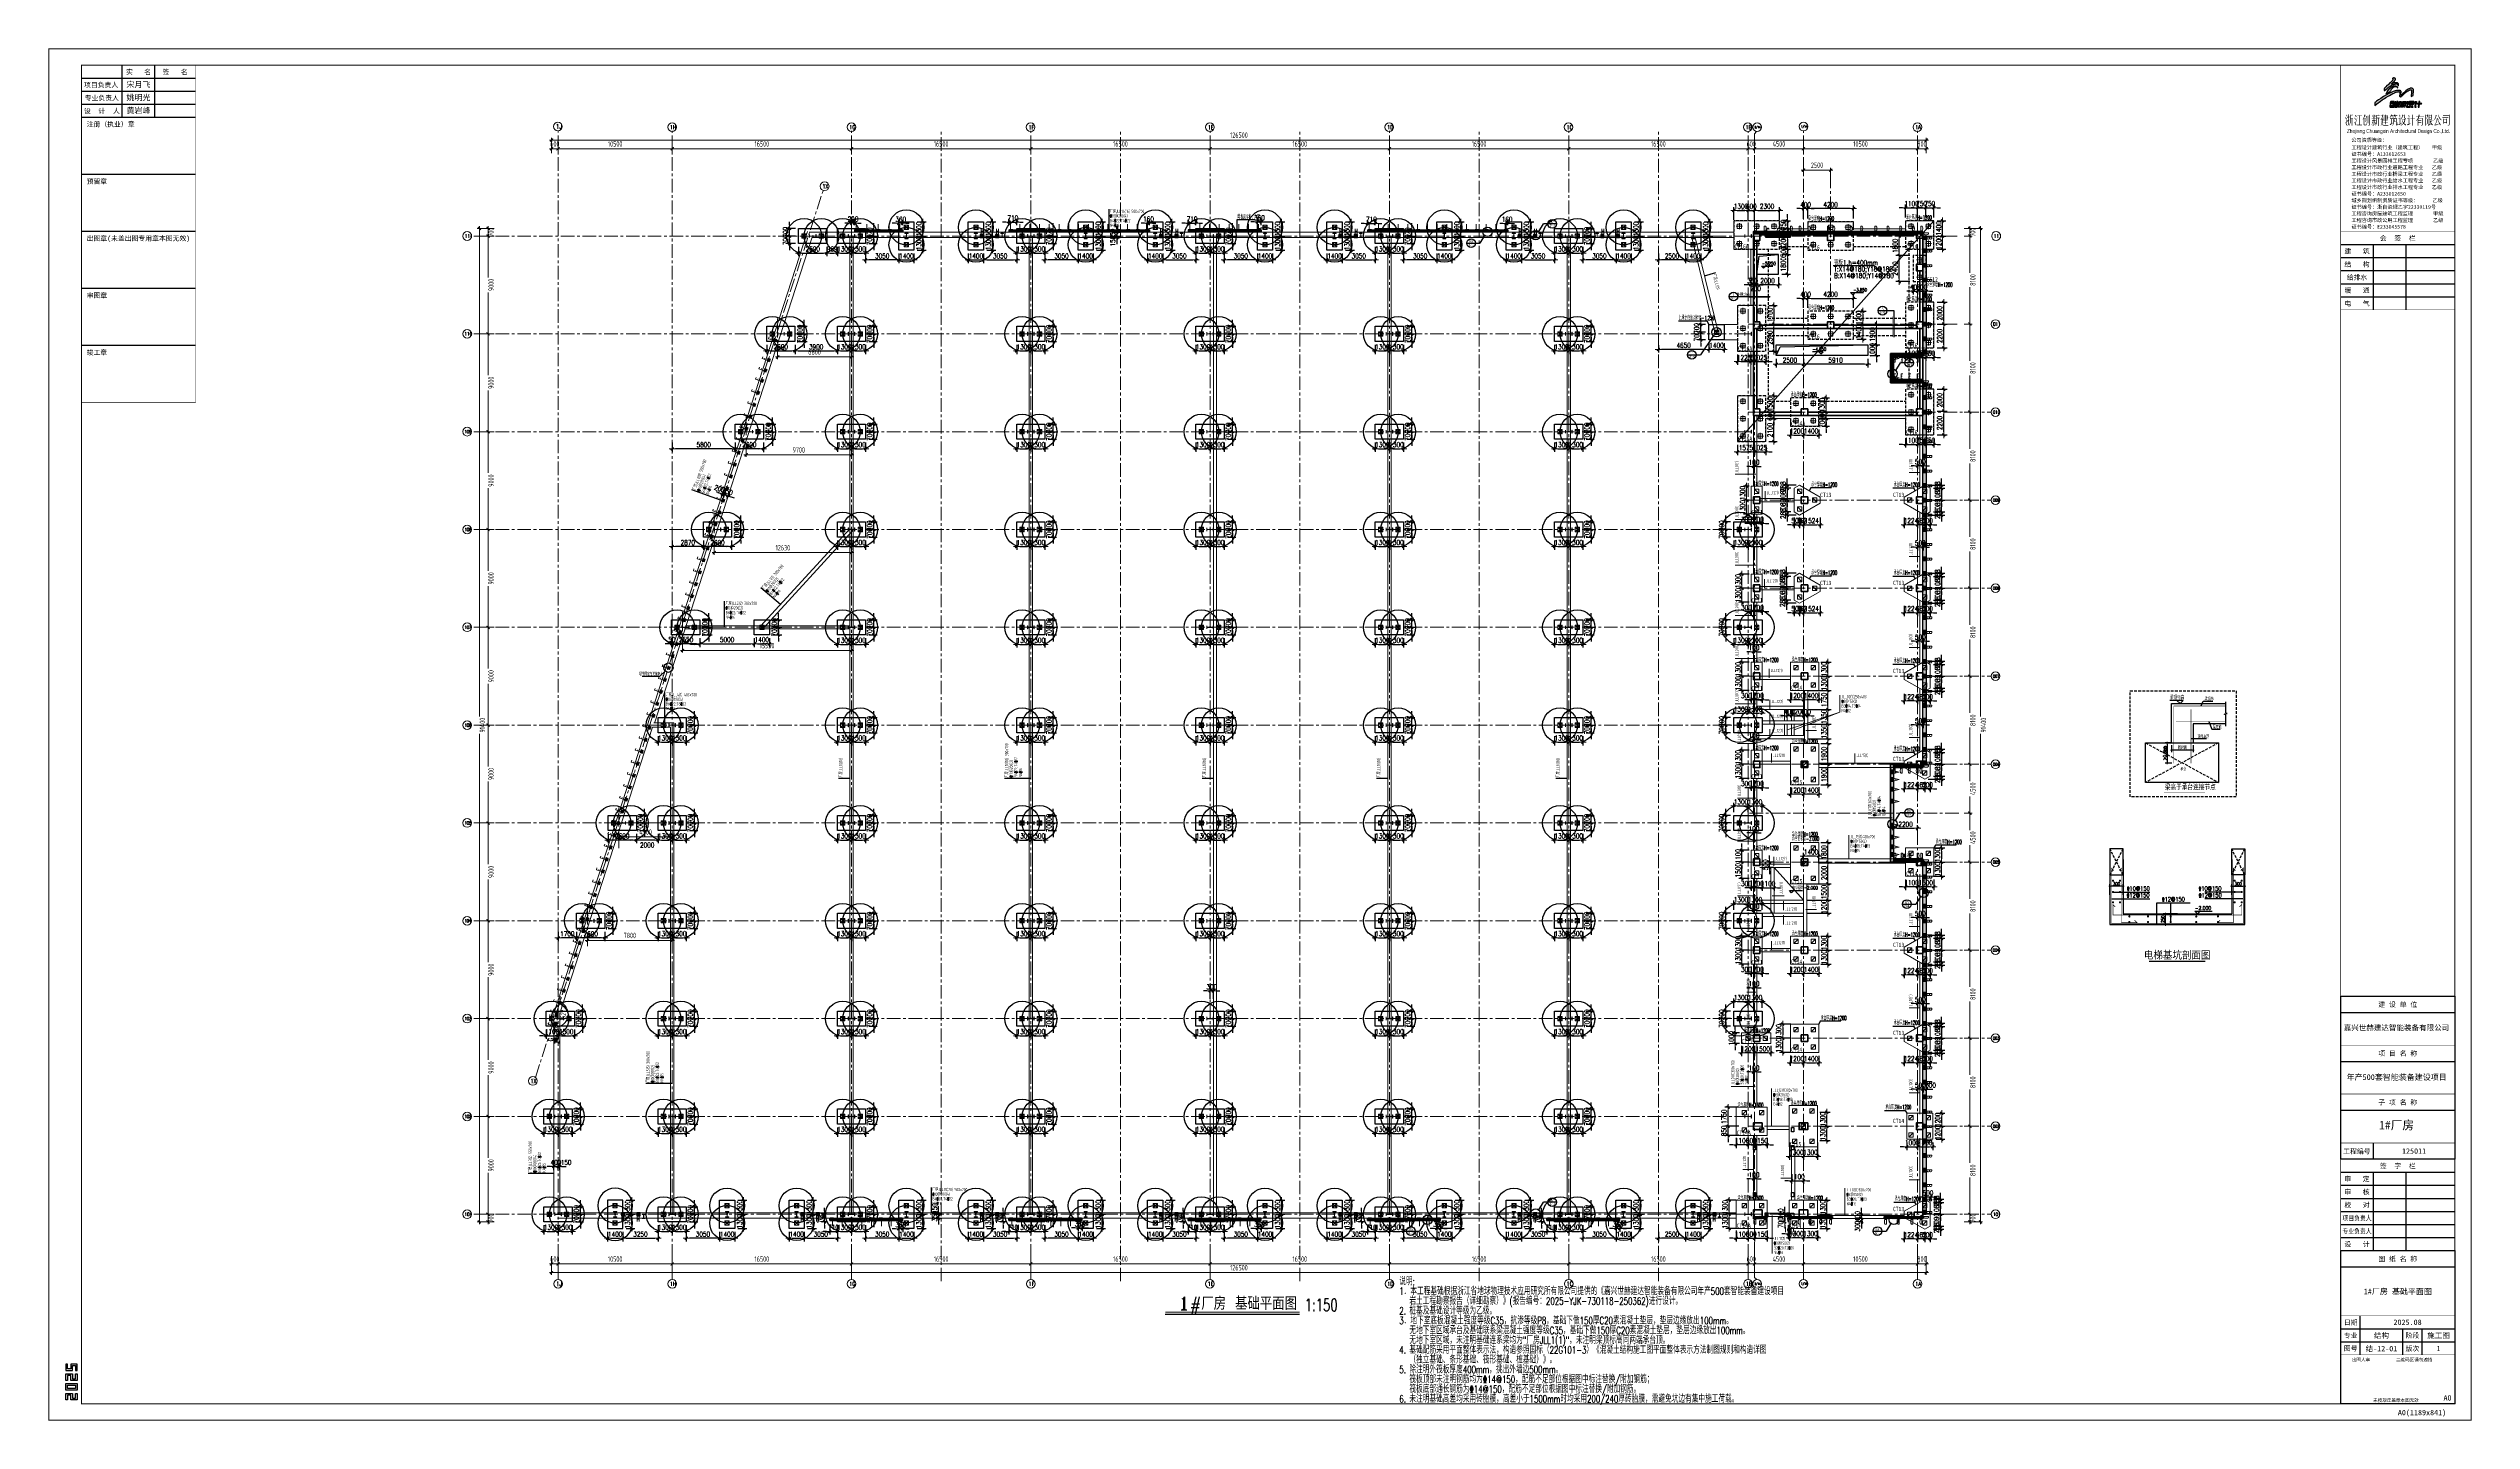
# Model space of a CAD drawing. Extents: x -1201378 to 2367219, y -619313 to 244905.
# Drawn here: x -255756 to -32781, y 118680 to 244905 of the extents above; entities that cross this region are included whole.
import ezdxf
from ezdxf.enums import TextEntityAlignment as Align

# ---------------------------------------------------------------- set-up
doc = ezdxf.new("R2010")
doc.units = 0
doc.header["$LTSCALE"] = 1000
for name, pattern in [('CENTER', [2, 1.25, -0.25, 0.25, -0.25]), ('DASH', [0.35, 0.25, -0.1]), ('HIDDEN', [0.375, 0.25, -0.125])]:
    doc.linetypes.add(name, pattern=pattern)
doc.layers.get('0').update_dxf_attribs({"linetype": 'CONTINUOUS'})
doc.layers.get('Defpoints').update_dxf_attribs({"linetype": 'CONTINUOUS'})
for name, color, linetype in [('!ZN1-填充-8', 8, 'CONTINUOUS'), ('0-cxFrame', 155, 'CONTINUOUS'), ('1 轴线 辅助线', 1, 'CENTER'), ('2钢材断面', 2, 'CONTINUOUS'), ('30预埋件', 30, 'CONTINUOUS'), ('40钢材投影', 40, 'CONTINUOUS'), ('ALT_CEN-0-30', 1, 'CENTER'), ('qianming', 155, 'CONTINUOUS'), ('S-BG', 131, 'CONTINUOUS'), ('S-CT1', 42, 'HIDDEN'), ('S-DK', 161, 'CONTINUOUS'), ('S-DOTE1', 140, 'CENTER'), ('S-GZ', 2, 'CONTINUOUS'), ('S-HATCH1-W', 252, 'CONTINUOUS'), ('S-SGJ', 21, 'CONTINUOUS'), ('S-SHAPE', 51, 'CONTINUOUS'), ('S-SHAPE1', 165, 'CONTINUOUS'), ('S-SHAPE2', 165, 'HIDDEN'), ('S-SKL-H', 151, 'CONTINUOUS'), ('S-SS', 111, 'CONTINUOUS'), ('S-TEXT', 21, 'CONTINUOUS'), ('S-XXX', 241, 'CONTINUOUS'), ('SGJ', 21, 'CONTINUOUS'), ('建-文字', 7, 'CONTINUOUS'), ('结构轮廓线', 1, 'CONTINUOUS')]:
    doc.layers.add(name, color=color, linetype=linetype)
for name, color, linetype, lineweight in [('0-cxText', 131, 'CONTINUOUS', 25), ('S-axis', 111, 'CONTINUOUS', 0), ('S-bkl', 4, 'CONTINUOUS', 0), ('S-col', 2, 'CONTINUOUS', 0), ('S-ct', 2, 'CONTINUOUS', 0), ('S-dim', 81, 'CONTINUOUS', 0), ('S-donut', 11, 'CONTINUOUS', 0), ('S-dote', 5, 'CENTER', 0), ('S-gj', 6, 'CONTINUOUS', 0), ('S-zhuang', 1, 'CONTINUOUS', 0), ('基础梁原位标注', 7, 'CONTINUOUS', 18), ('基础梁集中标注', 2, 'CONTINUOUS', 18), ('砼墙', 3, 'CONTINUOUS', 35), ('砼柱', 2, 'CONTINUOUS', 35)]:
    doc.layers.add(name, color=color, linetype=linetype, lineweight=lineweight)
doc.layers.add('A-云线2', color=3, linetype='CONTINUOUS', plot=False)
doc.styles.add('_TCH_AXIS', font='COMPLEX', dxfattribs={"bigfont": 'GBCBIG'})
doc.styles.add('cx_biaoti', font='')
doc.styles.add('cx_tuming', font='simhei.ttf')
doc.styles.add('cx_tuqian1', font='')
doc.styles.add('DHTEXT-1', font='romans.shx', dxfattribs={"width": 0.7, "bigfont": 'chinese.shx'})
doc.styles.add('HZS', font='hzs.shx', dxfattribs={"width": 0.7, "bigfont": 'hztxt.shx'})
doc.styles.add('SS1', font='tj-romans1.shx', dxfattribs={"width": 0.7, "bigfont": 'tj-hztxt1.shx'})
doc.styles.add('TJ1', font='tj-romans1.shx', dxfattribs={"width": 0.7, "bigfont": 'tj-hztxt1.shx'})
doc.styles.add('TKZ1', font='tjromant.shx', dxfattribs={"width": 0.7, "bigfont": 'tjhts.shx'})
doc.styles.add('TSSD_Dimension', font='tssdeng.shx', dxfattribs={"width": 0.7, "bigfont": 'hztxt.shx'})
doc.styles.add('图框宋体', font='', dxfattribs={"width": 0.75})
doc.styles.add('样式 1', font='yjkeng.shx', dxfattribs={"width": 0.7, "height": 300, "bigfont": 'yjkchn.shx'})
doc.styles.add('黑体', font='simhei.ttf', dxfattribs={"width": 0.8})
doc.styles.get('cx_biaoti').set_extended_font_data('SimSun')
doc.styles.get('cx_tuqian1').set_extended_font_data('SimSun')
doc.styles.get('图框宋体').set_extended_font_data('SimSun')
doc.dimstyles.new('S-150-ARCHI', dxfattribs={"dimscale": 150, "dimtxt": 3, "dimasz": 2, "dimexe": 2, "dimexo": 2, "dimgap": 1, "dimtad": 1, "dimdec": 0, "dimzin": 0, "dimdsep": 46, "dimtxsty": 'SS1', "dimblk1": 'TT', "dimblk2": 'TT', "dimsah": 1, "dimcen": 1, "dimclrd": 256, "dimclre": 256, "dimclrt": 256, "dimadec": 0, "dimazin": 0, "dimtfac": 1, "dimtdec": 0, "dimtix": 1, "dimtmove": 2, "dimatfit": 0, "dimldrblk": 'TT', "dimfxl": 2, "dimtolj": 1, "dimtzin": 0, "dimarcsym": 0})
doc.dimstyles.new('S-25-100', dxfattribs={"dimscale": 100, "dimtxt": 3, "dimasz": 1, "dimexe": 2, "dimexo": 0, "dimgap": 0.8, "dimtad": 1, "dimdec": 0, "dimlfac": 0.25, "dimzin": 0, "dimdsep": 46, "dimtxsty": 'SS1', "dimblk1": 'TT', "dimblk2": 'TT', "dimsah": 1, "dimcen": 1, "dimclrd": 256, "dimclre": 256, "dimclrt": 256, "dimadec": 0, "dimazin": 0, "dimtfac": 1, "dimtdec": 0, "dimtix": 1, "dimtmove": 2, "dimatfit": 0, "dimldrblk": 'TT', "dimfxl": 2, "dimtolj": 1, "dimtzin": 0, "dimarcsym": 0})
doc.dimstyles.new('S-25-100A', dxfattribs={"dimscale": 100, "dimtxt": 3, "dimasz": 1, "dimexe": 2, "dimexo": 2, "dimgap": 0.8, "dimtad": 1, "dimdec": 0, "dimlfac": 0.25, "dimzin": 0, "dimdsep": 46, "dimtxsty": 'SS1', "dimblk1": 'TT', "dimblk2": 'TT', "dimsah": 1, "dimcen": 1, "dimclrd": 256, "dimclre": 256, "dimclrt": 256, "dimadec": 0, "dimazin": 0, "dimtfac": 1, "dimtdec": 0, "dimtix": 1, "dimtmove": 2, "dimatfit": 0, "dimldrblk": 'TT', "dimfxl": 2, "dimtolj": 1, "dimtzin": 0, "dimarcsym": 0})
doc.dimstyles.new('TSSD_200_200', dxfattribs={"dimtxt": 500, "dimasz": 200, "dimexe": 200, "dimexo": 500, "dimgap": 200, "dimtad": 1, "dimdec": 0, "dimzin": 0, "dimdsep": 46, "dimtxsty": 'TSSD_Dimension', "dimblk": 'ARCHTICK', "dimcen": 0, "dimdle": 200, "dimclrt": 7, "dimadec": 0, "dimazin": 0, "dimtfac": 1, "dimtdec": 0, "dimtix": 1, "dimtmove": 2, "dimatfit": 3, "dimfxl": 1, "dimtolj": 1, "dimtzin": 0, "dimarcsym": 0})
pattern_1 = [(45, (0, 8600), (-44.90128, 44.90128), []), (135, (0, 8600), (-44.90128, -44.90128), [])]
pattern_2 = [(45, (0, 46400), (-44.90128, 44.90128), []), (135, (0, 46400), (-44.90128, -44.90128), [])]
pattern_3 = [(45, (0, 44100), (-44.90128, 44.90128), []), (135, (0, 44100), (-44.90128, -44.90128), [])]

# ---------------------------------------------------------------- blocks, each defined once
blk = doc.blocks.new('zjcx_lan_huiqian(Dragon)')
for p, q in [((-7000, -800), (0, -800)), ((-5000, -800), (-5000, -4800)), ((-3000, -800), (-3000, -4800)), ((-7000, -1600), (0, -1600)), ((-7000, -2400), (0, -2400)), ((-7000, -3200), (0, -3200)), ((-7000, -4000), (0, -4000))]:
    blk.add_line(p, q)
at = {"const_width": 30}
blk.add_lwpolyline([(-7000, 0), (0, 0)], dxfattribs=at)
blk.add_lwpolyline([(-7000, 0), (0, 0), (0, -4800), (-7000, -4800)], close=True, dxfattribs=at)
at = {"style": 'cx_biaoti'}
for s, p in [('建   筑', (-6000, -1200)), ('会  签  栏', (-3500, -400)), ('结   构', (-6000, -2000)), ('给排水', (-6000, -2800)), ('暖   通', (-6000, -3600)), ('电   气', (-6000, -4400))]:
    blk.add_text(s, height=300, dxfattribs=at).set_placement(p, align=Align.MIDDLE)
blk = doc.blocks.new('T-汇签(Dragon)')
at = {"layer": '0-cxFrame'}
blk.add_blockref('zjcx_lan_huiqian(Dragon)', (0, 0), dxfattribs=at)
blk = doc.blocks.new('zjcx_logo(Dragon)')
h = blk.add_hatch(color=186)
h.dxf.hatch_style = 1
h.set_gradient(color1=(41, 22, 111), color2=(223, 33, 33), tint=1)
h.paths.add_polyline_path([(-1404, -619), (-1417, -787), (-1287, -689), (-1064, -520), (-959, -449), (-898, -408), (-824, -360), (-732, -300), (-599, -219), (-513, -170), (-403, -111), (-304, -62), (-225, -27), (-197, -14), (-154, 2), (-117, 16), (-91, 25), (-29, 43), (19, 53), (36, 55), (58, 56), (78, 54), (90, 53), (100, 49), (110, 44), (119, 36), (125, 28), (130, 18), (133, 7), (134, -3), (125, -83), (119, -131), (110, -192), (110, -205), (112, -214), (115, -223), (120, -231), (126, -238), (134, -244), (142, -249), (153, -252), (165, -253), (176, -253), (187, -250), (198, -246), (202, -243), (210, -238), (221, -231), (236, -220), (267, -190), (303, -155), (316, -143), (351, -110), (382, -81), (409, -57), (425, -43), (461, -12), (495, 15), (499, 19), (503, 23), (518, 34), (556, 63), (572, 76), (597, 92), (634, 116), (693, 149), (732, 164), (769, 173), (784, 174), (801, 173), (816, 167), (825, 161), (832, 154), (833, 153), (833, 153), (833, 153), (833, 152), (833, 152), (833, 152), (834, 152), (834, 152), (834, 152), (834, 152), (834, 152), (836, 149), (836, 148), (836, 148), (836, 148), (836, 148), (836, 148), (836, 148), (836, 148), (836, 148), (836, 148), (836, 148), (836, 148), (836, 148), (836, 148), (836, 148), (836, 148), (836, 148), (836, 148), (836, 148), (836, 148), (836, 148), (836, 148), (836, 148), (836, 148), (836, 148), (836, 148), (836, 148), (836, 148), (836, 148), (836, 148), (836, 148), (836, 148), (836, 148), (836, 148), (837, 146), (838, 145), (843, 135), (845, 125), (846, 115), (847, 97), (843, 51), (818, -247), (947, -187), (969, 117), (965, 165), (960, 186), (950, 206), (938, 224), (923, 239), (906, 252), (886, 262), (865, 268), (841, 272), (815, 272), (790, 270), (766, 264), (730, 252), (681, 230), (632, 204), (572, 164), (501, 111), (434, 55), (367, -6), (310, -62), (264, -108), (228, -146), (216, -158), (212, -162), (209, -164), (205, -166), (200, -168), (196, -168), (191, -168), (187, -167), (183, -165), (179, -162), (178, -160), (177, -157), (176, -155), (176, -152), (177, -147), (189, -90), (203, -18), (205, 16), (203, 49), (198, 66), (190, 83), (179, 97), (166, 110), (151, 120), (134, 127), (116, 131), (76, 136), (35, 137), (-5, 134), (-17, 132), (-18, 132), (-19, 132), (-20, 132), (-20, 132), (-20, 132), (-21, 132), (-79, 123), (-124, 113), (-142, 109), (-145, 108), (-146, 107), (-157, 105), (-175, 100), (-195, 94), (-288, 63), (-410, 12), (-556, -58), (-700, -135), (-882, -245), (-1049, -355), (-1175, -444), (-1234, -488), (-1299, -536), (-1360, -584), (-1398, -614)])
h.paths.add_polyline_path([(-712, -82), (-650, 50), (-573, 176), (-507, 252), (-431, 319), (-346, 375), (-294, 398), (-239, 412), (-183, 419), (-152, 418), (-120, 412), (-91, 400), (-64, 383), (-44, 364), (-29, 343), (-17, 319), (-9, 293), (-5, 267), (-14, 290), (-26, 311), (-43, 329), (-63, 344), (-81, 353), (-100, 358), (-120, 360), (-140, 359), (-188, 349), (-232, 330), (-297, 288), (-356, 237), (-404, 182), (-426, 154), (-449, 114), (-468, 80), (-489, 37)])
edge = h.paths.add_edge_path()
edge.add_line((-433, 632), (-455, 612))
edge.add_line((-455, 612), (-481, 589))
edge.add_line((-481, 589), (-598, 484))
edge.add_line((-598, 484), (-666, 424))
edge.add_line((-666, 424), (-728, 360))
edge.add_line((-728, 360), (-766, 320))
edge.add_line((-766, 320), (-807, 265))
edge.add_line((-807, 265), (-837, 203))
edge.add_line((-837, 203), (-840, 192))
edge.add_line((-840, 192), (-844, 172))
edge.add_line((-844, 172), (-844, 163))
edge.add_line((-844, 163), (-842, 155))
edge.add_line((-842, 155), (-838, 146))
edge.add_line((-838, 146), (-834, 141))
edge.add_line((-834, 141), (-828, 137))
edge.add_line((-828, 137), (-821, 134))
edge.add_line((-821, 134), (-814, 133))
edge.add_line((-814, 133), (-807, 133))
edge.add_line((-807, 133), (-800, 134))
edge.add_line((-800, 134), (-783, 142))
edge.add_line((-783, 142), (-768, 151))
edge.add_line((-768, 151), (-765, 153))
edge.add_line((-765, 153), (-763, 154))
edge.add_line((-763, 154), (-761, 156))
edge.add_line((-761, 156), (-756, 160))
edge.add_line((-756, 160), (-749, 166))
edge.add_line((-749, 166), (-747, 168))
edge.add_line((-747, 168), (-723, 190))
edge.add_line((-723, 190), (-674, 236))
edge.add_line((-674, 236), (-628, 278))
edge.add_line((-628, 278), (-598, 304))
edge.add_line((-598, 304), (-568, 326))
edge.add_line((-568, 326), (-534, 351))
edge.add_line((-534, 351), (-476, 390))
edge.add_line((-476, 390), (-408, 428))
edge.add_line((-408, 428), (-400, 433))
edge.add_line((-400, 433), (-346, 461))
edge.add_line((-346, 461), (-335, 466))
edge.add_line((-335, 466), (-290, 486))
edge.add_line((-290, 486), (-275, 492))
edge.add_line((-275, 492), (-259, 498))
edge.add_line((-259, 498), (-243, 504))
edge.add_line((-243, 504), (-210, 514))
edge.add_line((-210, 514), (-192, 519))
edge.add_line((-192, 519), (-168, 524))
edge.add_line((-168, 524), (-143, 530))
edge.add_line((-143, 530), (-100, 535))
edge.add_line((-100, 535), (-65, 533))
edge.add_line((-65, 533), (-30, 525))
edge.add_line((-30, 525), (-15, 517))
edge.add_line((-15, 517), (0, 506))
edge.add_line((0, 506), (12, 493))
edge.add_line((12, 493), (21, 477))
edge.add_line((21, 477), (27, 461))
edge.add_line((27, 461), (30, 442))
edge.add_line((30, 442), (29, 425))
edge.add_line((29, 425), (25, 407))
edge.add_line((25, 407), (32, 424))
edge.add_line((32, 424), (36, 434))
edge.add_line((36, 434), (42, 457))
edge.add_line((42, 457), (45, 468))
edge.add_line((45, 468), (49, 488))
edge.add_line((49, 488), (49, 507))
edge.add_line((49, 507), (46, 525))
edge.add_line((46, 525), (40, 543))
edge.add_line((40, 543), (31, 558))
edge.add_line((31, 558), (13, 575))
edge.add_line((13, 575), (-8, 588))
edge.add_line((-8, 588), (-31, 596))
edge.add_line((-31, 596), (-55, 600))
edge.add_line((-55, 600), (-96, 604))
edge.add_line((-96, 604), (-133, 602))
edge.add_line((-133, 602), (-160, 599))
edge.add_line((-160, 599), (-196, 593))
edge.add_line((-196, 593), (-237, 584))
edge.add_line((-237, 584), (-262, 576))
edge.add_line((-262, 576), (-288, 569))
edge.add_line((-288, 569), (-293, 567))
edge.add_line((-293, 567), (-299, 565))
edge.add_line((-299, 565), (-300, 564))
edge.add_line((-300, 564), (-301, 564))
edge.add_line((-301, 564), (-302, 564))
edge.add_line((-302, 564), (-303, 563))
edge.add_line((-303, 563), (-304, 563))
edge.add_line((-304, 563), (-305, 563))
edge.add_line((-305, 563), (-306, 562))
edge.add_line((-306, 562), (-307, 562))
edge.add_line((-307, 562), (-353, 545))
edge.add_line((-353, 545), (-407, 515))
edge.add_line((-407, 515), (-409, 514))
edge.add_line((-409, 514), (-408, 514))
edge.add_line((-408, 514), (-405, 517))
edge.add_line((-405, 517), (-402, 521))
edge.add_line((-402, 521), (-397, 525))
edge.add_line((-397, 525), (-392, 530))
edge.add_line((-392, 530), (-387, 535))
edge.add_line((-387, 535), (-381, 540))
edge.add_line((-381, 540), (-365, 553))
edge.add_line((-365, 553), (-347, 568))
edge.add_line((-347, 568), (-342, 572))
edge.add_line((-342, 572), (-330, 582))
edge.add_line((-330, 582), (-328, 585))
edge.add_line((-328, 585), (-324, 587))
edge.add_line((-324, 587), (-314, 597))
edge.add_line((-314, 597), (-279, 629))
edge.add_line((-279, 629), (-266, 641))
edge.add_line((-266, 641), (-254, 653))
edge.add_line((-254, 653), (-237, 669))
edge.add_line((-237, 669), (-216, 693))
edge.add_line((-216, 693), (-208, 702))
edge.add_line((-208, 702), (-204, 706))
edge.add_line((-204, 706), (-200, 711))
edge.add_line((-200, 711), (-191, 721))
edge.add_line((-191, 721), (-187, 727))
edge.add_line((-187, 727), (-184, 731))
edge.add_line((-184, 731), (-183, 733))
edge.add_line((-183, 733), (-178, 741))
edge.add_line((-178, 741), (-167, 755))
edge.add_line((-167, 755), (-153, 782))
edge.add_line((-153, 782), (-143, 812))
edge.add_line((-143, 812), (-143, 824))
edge.add_line((-143, 824), (-143, 826))
edge.add_line((-143, 826), (-145, 840))
edge.add_line((-145, 840), (-150, 853))
edge.add_line((-150, 853), (-158, 865))
edge.add_line((-158, 865), (-167, 876))
edge.add_line((-167, 876), (-178, 885))
edge.add_line((-178, 885), (-191, 891))
edge.add_line((-191, 891), (-213, 897))
edge.add_line((-213, 897), (-236, 899))
edge.add_line((-236, 899), (-259, 896))
edge.add_line((-259, 896), (-281, 889))
edge.add_line((-281, 889), (-300, 878))
edge.add_line((-300, 878), (-316, 864))
edge.add_line((-316, 864), (-331, 847))
edge.add_arc((-322, 816), 32.5, -21.48581, 105.47079, ccw=False)
edge.add_line((-292, 804), (-299, 785))
edge.add_line((-299, 785), (-315, 761))
edge.add_line((-315, 761), (-326, 745))
edge.add_line((-326, 745), (-342, 725))
edge.add_line((-342, 725), (-370, 695))
edge.add_line((-370, 695), (-393, 670))
edge.add_line((-393, 670), (-419, 645))
edge.add_line((-419, 645), (-433, 632))
h = blk.add_hatch(color=186)
h.dxf.hatch_style = 1
h.set_gradient(color1=(41, 22, 111), color2=(223, 33, 33), tint=1)
edge = h.paths.add_edge_path()
edge.add_line((-372, -565), (-315, -565))
edge.add_arc((-314, -577), 11.4, 18.89554, 94.3928, ccw=False)
edge.add_line((-303, -573), (-294, -620))
edge.add_line((-294, -620), (-290, -626))
edge.add_line((-290, -626), (-220, -626))
edge.add_arc((-224, -618), 9.49, 295.11011, 372.93383)
edge.add_line((-214, -615), (-222, -572))
edge.add_arc((-256, -574), 34.6, 4.17607, 68.3146)
edge.add_line((-244, -542), (-415, -542))
edge.add_arc((-399, -587), 47.9, 108.85314, 147.56181)
edge.add_line((-440, -562), (-469, -626))
edge.add_line((-469, -626), (-410, -626))
edge.add_line((-410, -626), (-387, -578))
edge.add_arc((-362, -592), 28.7, 111.26087, 151.54855, ccw=False)
edge = h.paths.add_edge_path()
edge.add_line((-470, -897), (-250, -897))
edge.add_line((-250, -897), (-248, -898))
edge.add_line((-248, -898), (-251, -883))
edge.add_line((-251, -883), (-413, -880))
edge.add_arc((-410, -866), 15, 169.35312, 256.08138, ccw=False)
edge.add_line((-424, -863), (-397, -657))
edge.add_line((-397, -657), (-389, -656))
edge.add_line((-389, -656), (-388, -655))
edge.add_line((-388, -655), (-313, -655))
edge.add_line((-313, -655), (-306, -658))
edge.add_arc((-311, -663), 7.51, -26.96741, 47.97447, ccw=False)
edge.add_line((-304, -667), (-321, -791))
edge.add_arc((-341, -791), 20.6, -81.28941, 0.26939, ccw=False)
edge.add_line((-338, -811), (-369, -813))
edge.add_line((-369, -813), (-376, -814))
edge.add_line((-376, -814), (-377, -827))
edge.add_arc((-361, -818), 18.3, 211.08496, 248.62588)
edge.add_line((-368, -835), (-292, -835))
edge.add_line((-292, -835), (-277, -832))
edge.add_arc((-290, -784), 50, 285.32037, 358.76459)
edge.add_line((-240, -785), (-221, -647))
edge.add_arc((-233, -648), 11.5, 3.51941, 31.54666)
edge.add_line((-223, -642), (-232, -640))
edge.add_line((-232, -640), (-449, -640))
edge.add_line((-449, -640), (-459, -643))
edge.add_line((-459, -643), (-488, -861))
edge.add_arc((-452, -866), 36.4, 172.51878, 238.5972)
edge = h.paths.add_edge_path()
edge.add_arc((-139, -559), 28, -5.27218, 20.95173, ccw=False)
edge.add_line((-112, -562), (-150, -847))
edge.add_line((-150, -847), (-160, -850))
edge.add_line((-160, -850), (-199, -850))
edge.add_arc((-196, -838), 12.1, 157.53823, 259.66789, ccw=False)
edge.add_line((-208, -833), (-169, -548))
edge.add_line((-169, -548), (-161, -545))
edge.add_line((-161, -545), (-119, -545))
edge.add_arc((-119, -552), 6.79, 24.25811, 86.73561, ccw=False)
edge = h.paths.add_edge_path()
edge.add_line((-194, -898), (-68, -898))
edge.add_line((-68, -898), (-62, -895))
edge.add_arc((-109, -838), 73.5, 309.69803, 351.80871)
edge.add_line((-36, -849), (4, -545))
edge.add_arc((-1, -544), 4.63, 347.67082, 409.41767)
edge.add_arc((-9, -558), 20.6, 56.68372, 79.18321)
edge.add_line((-5, -538), (-52, -538))
edge.add_arc((-51, -554), 16.4, 91.33263, 127.03986)
edge.add_arc((-58, -544), 4.85, 133.80873, 168.49542)
edge.add_line((-63, -543), (-103, -854))
edge.add_arc((-129, -854), 25.6, 303.0211, 359.8084, ccw=False)
edge.add_line((-115, -875), (-128, -879))
edge.add_line((-128, -879), (-193, -880))
edge.add_arc((-180, -890), 16.3, 142.79141, 207.15487)
edge = h.paths.add_edge_path()
edge.add_line((123, -557), (128, -541))
edge.add_line((128, -541), (137, -538))
edge.add_line((137, -538), (187, -538))
edge.add_arc((183, -552), 14.7, -28.0414, 74.43788, ccw=False)
edge.add_line((196, -559), (269, -562))
edge.add_arc((254, -570), 17.2, -7.1686, 26.38917, ccw=False)
edge.add_line((271, -572), (268, -579))
edge.add_line((268, -579), (266, -581))
edge.add_line((266, -581), (256, -581))
edge.add_line((256, -581), (254, -580))
edge.add_line((254, -580), (112, -581))
edge.add_line((112, -581), (110, -580))
edge.add_line((110, -580), (53, -580))
edge.add_line((53, -580), (52, -581))
edge.add_line((52, -581), (44, -581))
edge.add_line((44, -581), (43, -575))
edge.add_line((43, -575), (45, -563))
edge.add_line((45, -563), (115, -559))
edge.add_line((115, -559), (123, -557))
edge = h.paths.add_edge_path()
edge.add_arc((58, -751), 5.69, 2.93572, 38.52856, ccw=False)
edge.add_line((64, -751), (38, -896))
edge.add_line((38, -896), (38, -898))
edge.add_line((38, -898), (1, -898))
edge.add_line((1, -898), (-5, -898))
edge.add_arc((-50, -872), 51.3, 330.03006, 356.64264)
edge.add_line((2, -875), (25, -747))
edge.add_line((25, -747), (31, -745))
edge.add_line((31, -745), (58, -745))
edge.add_arc((53, -760), 15.8, 50.02603, 70.05817, ccw=False)
edge = h.paths.add_edge_path()
edge.add_line((55, -592), (62, -592))
edge.add_line((62, -592), (64, -593))
edge.add_line((64, -593), (101, -593))
edge.add_line((101, -593), (103, -592))
edge.add_line((103, -592), (110, -592))
edge.add_line((110, -592), (111, -598))
edge.add_line((111, -598), (113, -625))
edge.add_line((113, -625), (115, -638))
edge.add_line((115, -638), (176, -638))
edge.add_line((176, -638), (191, -592))
edge.add_line((191, -592), (200, -592))
edge.add_line((200, -592), (202, -593))
edge.add_line((202, -593), (248, -593))
edge.add_line((248, -593), (250, -592))
edge.add_line((250, -592), (255, -592))
edge.add_line((255, -592), (255, -595))
edge.add_line((255, -595), (246, -624))
edge.add_arc((256, -631), 11.5, 145.89681, 210.54086)
edge.add_arc((241, -691), 54.6, 66.73558, 84.76006, ccw=False)
edge.add_line((262, -641), (265, -647))
edge.add_arc((256, -649), 9.23, -85.53143, 13.00027, ccw=False)
edge.add_line((257, -658), (190, -660))
edge.add_line((190, -660), (186, -661))
edge.add_line((186, -661), (179, -697))
edge.add_arc((185, -696), 5.99, 186.91758, 264.62619)
edge.add_line((185, -702), (247, -703))
edge.add_arc((244, -714), 10.7, -46.02948, 74.10965, ccw=False)
edge.add_line((251, -721), (176, -724))
edge.add_line((176, -724), (159, -856))
edge.add_arc((103, -853), 56.4, 306.87915, 356.89777, ccw=False)
edge.add_line((137, -898), (56, -898))
edge.add_line((56, -898), (62, -878))
edge.add_line((62, -878), (64, -875))
edge.add_line((64, -875), (68, -873))
edge.add_line((68, -873), (77, -871))
edge.add_arc((78, -862), 9.14, 264.56776, 365.34397)
edge.add_line((87, -862), (104, -737))
edge.add_arc((94, -733), 10.7, 338.74451, 444.00887)
edge.add_line((96, -723), (25, -721))
edge.add_arc((34, -713), 12.2, 144.53162, 222.72258, ccw=False)
edge.add_arc((31, -714), 11.1, 84.06289, 130.83249, ccw=False)
edge.add_line((32, -703), (101, -702))
edge.add_line((101, -702), (107, -700))
edge.add_line((107, -700), (108, -700))
edge.add_line((108, -700), (113, -668))
edge.add_arc((107, -667), 7.02, 352.00278, 443.61958)
edge.add_line((107, -660), (37, -658))
edge.add_line((37, -658), (31, -656))
edge.add_arc((38, -649), 10.4, 80.08641, 222.41124, ccw=False)
edge.add_line((40, -639), (53, -638))
edge.add_line((53, -638), (53, -593))
edge.add_line((53, -593), (55, -593))
edge.add_line((55, -593), (55, -592))
edge = h.paths.add_edge_path()
edge.add_arc((228, -755), 10.9, -17.78151, 70.61556, ccw=False)
edge.add_line((239, -758), (228, -882))
edge.add_arc((273, -888), 45.2, 172.96333, 192.65476)
edge.add_line((229, -898), (178, -898))
edge.add_arc((127, -876), 54.9, 336.98391, 358.70886)
edge.add_line((182, -877), (194, -749))
edge.add_line((194, -749), (194, -747))
edge.add_line((194, -747), (200, -745))
edge.add_line((200, -745), (232, -745))
edge = h.paths.add_edge_path()
edge.add_line((503, -561), (496, -562))
edge.add_line((496, -562), (368, -564))
edge.add_arc((370, -571), 7.29, 105.68479, 178.6651)
edge.add_line((363, -571), (358, -616))
edge.add_line((358, -616), (358, -620))
edge.add_arc((361, -620), 2.85, 189.50087, 274.16637)
edge.add_line((361, -622), (490, -624))
edge.add_line((490, -624), (495, -626))
edge.add_arc((483, -634), 14.3, -39.41692, 35.58773, ccw=False)
edge.add_line((494, -643), (469, -648))
edge.add_line((469, -648), (434, -898))
edge.add_line((434, -898), (377, -898))
edge.add_arc((381, -894), 4.94, 183.46145, 225.75062, ccw=False)
edge.add_line((376, -894), (407, -653))
edge.add_arc((399, -653), 7.96, 2.1679, 44.2283)
edge.add_line((405, -648), (403, -646))
edge.add_line((403, -646), (358, -646))
edge.add_arc((362, -656), 11.3, 112.7163, 146.72014)
edge.add_line((353, -650), (320, -863))
edge.add_arc((237, -848), 84.4, 323.85528, 349.57772, ccw=False)
edge.add_line((305, -898), (239, -898))
edge.add_line((239, -898), (245, -877))
edge.add_line((245, -877), (246, -874))
edge.add_arc((256, -885), 15, 97.81362, 133.86818, ccw=False)
edge.add_line((254, -870), (300, -546))
edge.add_arc((309, -554), 12.1, 90.94326, 137.95811, ccw=False)
edge.add_line((309, -542), (497, -542))
edge.add_arc((495, -553), 11.3, -43.69979, 78.83388, ccw=False)
edge = h.paths.add_edge_path()
edge.add_line((649, -544), (651, -578))
edge.add_arc((640, -580), 11.7, -74.28193, 11.70387, ccw=False)
edge.add_line((643, -592), (580, -591))
edge.add_arc((581, -581), 10.1, 232.28685, 262.06195, ccw=False)
edge.add_arc((578, -585), 5.08, 189.86821, 228.06029, ccw=False)
edge.add_line((573, -586), (570, -554))
edge.add_arc((591, -554), 20.3, 128.18902, 179.8773, ccw=False)
edge.add_line((578, -538), (642, -538))
edge.add_arc((641, -547), 9.1, 19.52522, 83.24008, ccw=False)
edge = h.paths.add_edge_path()
edge.add_line((534, -628), (565, -630))
edge.add_arc((561, -639), 9.9, 14.99273, 68.78885, ccw=False)
edge.add_line((571, -637), (541, -863))
edge.add_line((541, -863), (541, -886))
edge.add_line((541, -886), (550, -898))
edge.add_line((550, -898), (641, -898))
edge.add_line((641, -898), (641, -884))
edge.add_arc((634, -883), 7.15, 350.15546, 442.57553)
edge.add_line((635, -876), (610, -875))
edge.add_line((610, -875), (608, -868))
edge.add_line((608, -868), (641, -623))
edge.add_arc((631, -618), 10.8, 331.57994, 426.36661)
edge.add_line((635, -608), (535, -608))
edge.add_line((535, -608), (526, -614))
edge.add_arc((536, -618), 10.6, 159.68796, 260.66864)
edge = h.paths.add_edge_path()
edge.add_arc((693, -601), 15.8, -85.86686, 11.69545, ccw=False)
edge.add_arc((695, -623), 6.69, 101.3793, 192.92077)
edge.add_arc((615, -625), 73.2, -11.18403, 0.554, ccw=False)
edge.add_arc((698, -637), 10.9, 194.31907, 249.68762)
edge.add_line((694, -647), (728, -647))
edge.add_arc((725, -603), 44.5, 273.23858, 353.69691)
edge.add_line((770, -607), (772, -587))
edge.add_line((772, -587), (776, -566))
edge.add_line((776, -566), (908, -566))
edge.add_line((908, -566), (910, -574))
edge.add_line((910, -574), (905, -620))
edge.add_arc((959, -606), 55.9, 194.85061, 207.61208)
edge.add_line((910, -632), (912, -635))
edge.add_arc((954, -581), 68.1, 232.01246, 255.28682)
edge.add_line((937, -647), (979, -647))
edge.add_arc((978, -635), 12.3, 273.58089, 308.49109)
edge.add_arc((965, -631), 25.2, 327.87798, 381.88684)
edge.add_arc((973, -630), 17.2, 28.11813, 70.13193)
edge.add_arc((1049, -599), 71.8, 164.51198, 191.90234, ccw=False)
edge.add_line((980, -580), (983, -557))
edge.add_line((983, -557), (982, -550))
edge.add_line((982, -550), (979, -544))
edge.add_line((979, -544), (721, -544))
edge.add_arc((725, -554), 10.6, 109.95804, 166.92412)
edge.add_line((714, -551), (708, -598))
edge = h.paths.add_edge_path()
edge.add_line((1146, -544), (1148, -578))
edge.add_arc((1137, -581), 11.7, -74.28193, 11.70387, ccw=False)
edge.add_line((1140, -592), (1077, -591))
edge.add_arc((1078, -581), 10.1, 232.28685, 262.06195, ccw=False)
edge.add_arc((1075, -585), 5.08, 189.86821, 228.06029, ccw=False)
edge.add_line((1070, -586), (1067, -554))
edge.add_arc((1088, -554), 20.3, 128.18902, 179.8773, ccw=False)
edge.add_line((1075, -538), (1139, -538))
edge.add_arc((1137, -547), 9.1, 19.52522, 83.24008, ccw=False)
edge = h.paths.add_edge_path()
edge.add_line((1031, -629), (1062, -630))
edge.add_arc((1058, -640), 9.9, 14.99273, 68.78885, ccw=False)
edge.add_line((1068, -637), (1038, -863))
edge.add_line((1038, -863), (1038, -886))
edge.add_line((1038, -886), (1047, -898))
edge.add_line((1047, -898), (1138, -898))
edge.add_line((1138, -898), (1138, -885))
edge.add_arc((1131, -883), 7.15, 350.15546, 442.57553)
edge.add_line((1132, -876), (1107, -876))
edge.add_line((1107, -876), (1105, -868))
edge.add_line((1105, -868), (1137, -624))
edge.add_arc((1128, -618), 10.8, 331.57994, 426.36661)
edge.add_line((1132, -609), (1032, -609))
edge.add_line((1032, -609), (1023, -615))
edge.add_arc((1033, -618), 10.6, 159.68796, 260.66864)
edge = h.paths.add_edge_path()
edge.add_line((1181, -682), (1274, -684))
edge.add_arc((1268, -691), 9.1, 10.6545, 49.67894, ccw=False)
edge.add_line((1277, -689), (1250, -895))
edge.add_line((1250, -895), (1252, -896))
edge.add_line((1252, -896), (1252, -898))
edge.add_line((1252, -898), (1312, -898))
edge.add_line((1312, -898), (1313, -892))
edge.add_line((1313, -892), (1340, -689))
edge.add_line((1340, -689), (1341, -685))
edge.add_line((1341, -685), (1464, -684))
edge.add_arc((1447, -671), 21.2, 322.14414, 390.61106)
edge.add_line((1465, -661), (1352, -661))
edge.add_line((1352, -661), (1343, -655))
edge.add_line((1343, -655), (1358, -550))
edge.add_arc((1349, -548), 8.68, 346.76013, 438.30399)
edge.add_line((1351, -539), (1304, -539))
edge.add_arc((1305, -546), 6.98, 97.51297, 154.6127)
edge.add_line((1299, -543), (1285, -647))
edge.add_arc((1270, -645), 14.6, 274.64509, 354.62105, ccw=False)
edge.add_line((1271, -660), (1180, -661))
edge.add_arc((1182, -672), 10.8, 104.43576, 265.29365)
edge = h.paths.add_edge_path()
edge.add_arc((875, -684), 106, 357.44715, 369.99523)
edge.add_arc((973, -667), 6.36, 14.46934, 89.99572)
edge.add_line((973, -661), (694, -661))
edge.add_line((694, -661), (687, -663))
edge.add_line((687, -663), (685, -667))
edge.add_line((685, -667), (686, -680))
edge.add_line((686, -680), (902, -680))
edge.add_arc((903, -683), 3.29, 32.90594, 94.76591, ccw=False)
edge.add_line((905, -682), (893, -694))
edge.add_line((893, -694), (825, -750))
edge.add_line((825, -750), (816, -758))
edge.add_line((816, -758), (808, -752))
edge.add_line((808, -752), (767, -711))
edge.add_line((767, -711), (760, -710))
edge.add_line((760, -710), (695, -708))
edge.add_line((695, -708), (690, -708))
edge.add_line((690, -708), (683, -709))
edge.add_line((683, -709), (768, -795))
edge.add_arc((765, -801), 7, -76.02363, 62.4248, ccw=False)
edge.add_line((766, -808), (666, -898))
edge.add_line((666, -898), (752, -897))
edge.add_line((752, -897), (809, -847))
edge.add_line((809, -847), (847, -887))
edge.add_arc((820, -919), 41.8, 31.51695, 49.64377, ccw=False)
edge.add_line((856, -897), (941, -898))
edge.add_line((941, -898), (854, -803))
edge.add_line((854, -803), (971, -707))
edge.add_line((971, -707), (980, -689))
edge = h.paths.add_edge_path(flags=17)
edge.add_line((816, -757), (817, -757))
edge.add_arc((947, -683), 33.5, 314.94454, 350.31038)
blk.add_line((816, -757), (817, -757))
for points in [[(-1404, -619), (-1417, -787), (-1287, -689), (-1064, -520), (-959, -449), (-898, -408), (-824, -360), (-732, -300), (-599, -219), (-513, -170), (-403, -111), (-304, -62), (-225, -27), (-197, -14), (-154, 2), (-117, 16), (-91, 25), (-29, 43), (19, 53), (36, 55), (58, 56), (78, 54), (90, 53), (100, 49), (110, 44), (119, 36), (125, 28), (130, 18), (133, 7), (134, -3), (125, -83), (119, -131), (110, -192), (110, -205), (112, -214), (115, -223), (120, -231), (126, -238), (134, -244), (142, -249), (153, -252), (165, -253), (176, -253), (187, -250), (198, -246), (202, -243), (210, -238), (221, -231), (236, -220), (267, -190), (303, -155), (316, -143), (351, -110), (382, -81), (409, -57), (425, -43), (461, -12), (495, 15), (499, 19), (503, 23), (518, 34), (556, 63), (572, 76), (597, 92), (634, 116), (693, 149), (732, 164), (769, 173), (784, 174), (801, 173), (816, 167), (825, 161), (832, 154), (833, 153), (833, 153), (833, 153), (833, 152), (833, 152), (833, 152), (834, 152), (834, 152), (834, 152), (834, 152), (834, 152), (836, 149), (836, 148), (836, 148), (836, 148), (836, 148), (836, 148), (836, 148), (836, 148), (836, 148), (836, 148), (836, 148), (836, 148), (836, 148), (836, 148), (836, 148), (836, 148), (836, 148), (836, 148), (836, 148), (836, 148), (836, 148), (836, 148), (836, 148), (836, 148), (836, 148), (836, 148), (836, 148), (836, 148), (836, 148), (836, 148), (836, 148), (836, 148), (836, 148), (836, 148), (837, 146), (838, 145), (843, 135), (845, 125), (846, 115), (847, 97), (843, 51), (818, -247), (947, -187), (969, 117), (965, 165), (960, 186), (950, 206), (938, 224), (923, 239), (906, 252), (886, 262), (865, 268), (841, 272), (815, 272), (790, 270), (766, 264), (730, 252), (681, 230), (632, 204), (572, 164), (501, 111), (434, 55), (367, -6), (310, -62), (264, -108), (228, -146), (216, -158), (212, -162), (209, -164), (205, -166), (200, -168), (196, -168), (191, -168), (187, -167), (183, -165), (179, -162), (178, -160), (177, -157), (176, -155), (176, -152), (177, -147), (189, -90), (203, -18), (205, 16), (203, 49), (198, 66), (190, 83), (179, 97), (166, 110), (151, 120), (134, 127), (116, 131), (76, 136), (35, 137), (-5, 134), (-17, 132), (-18, 132), (-19, 132), (-20, 132), (-20, 132), (-20, 132), (-21, 132), (-79, 123), (-124, 113), (-142, 109), (-145, 108), (-146, 107), (-157, 105), (-175, 100), (-195, 94), (-288, 63), (-410, 12), (-556, -58), (-700, -135), (-882, -245), (-1049, -355), (-1175, -444), (-1234, -488), (-1299, -536), (-1360, -584), (-1398, -614), (-1404, -619), (-1404, -619)], [(-1404, -619), (-1417, -787), (-1287, -689), (-1064, -520), (-959, -449), (-898, -408), (-824, -360), (-732, -300), (-599, -219), (-513, -170), (-403, -111), (-304, -62), (-225, -27), (-197, -14), (-154, 2), (-117, 16), (-91, 25), (-29, 43), (19, 53), (36, 55), (58, 56), (78, 54), (90, 53), (100, 49), (110, 44), (119, 36), (125, 28), (130, 18), (133, 7), (134, -3), (125, -83), (119, -131), (110, -192), (110, -205), (112, -214), (115, -223), (120, -231), (126, -238), (134, -244), (142, -249), (153, -252), (165, -253), (176, -253), (187, -250), (198, -246), (202, -243), (210, -238), (221, -231), (236, -220), (267, -190), (303, -155), (316, -143), (351, -110), (382, -81), (409, -57), (425, -43), (461, -12), (495, 15), (499, 19), (503, 23), (518, 34), (556, 63), (572, 76), (597, 92), (634, 116), (693, 149), (732, 164), (769, 173), (784, 174), (801, 173), (816, 167), (825, 161), (832, 154), (833, 153), (833, 153), (833, 153), (833, 152), (833, 152), (833, 152), (834, 152), (834, 152), (834, 152), (834, 152), (834, 152), (836, 149), (836, 148), (836, 148), (836, 148), (836, 148), (836, 148), (836, 148), (836, 148), (836, 148), (836, 148), (836, 148), (836, 148), (836, 148), (836, 148), (836, 148), (836, 148), (836, 148), (836, 148), (836, 148), (836, 148), (836, 148), (836, 148), (836, 148), (836, 148), (836, 148), (836, 148), (836, 148), (836, 148), (836, 148), (836, 148), (836, 148), (836, 148), (836, 148), (836, 148), (837, 146), (838, 145), (843, 135), (845, 125), (846, 115), (847, 97), (843, 51), (818, -247), (947, -187), (969, 117), (965, 165), (960, 186), (950, 206), (938, 224), (923, 239), (906, 252), (886, 262), (865, 268), (841, 272), (815, 272), (790, 270), (766, 264), (730, 252), (681, 230), (632, 204), (572, 164), (501, 111), (434, 55), (367, -6), (310, -62), (264, -108), (228, -146), (216, -158), (212, -162), (209, -164), (205, -166), (200, -168), (196, -168), (191, -168), (187, -167), (183, -165), (179, -162), (178, -160), (177, -157), (176, -155), (176, -152), (177, -147), (189, -90), (203, -18), (205, 16), (203, 49), (198, 66), (190, 83), (179, 97), (166, 110), (151, 120), (134, 127), (116, 131), (76, 136), (35, 137), (-5, 134), (-17, 132), (-18, 132), (-19, 132), (-20, 132), (-20, 132), (-20, 132), (-21, 132), (-79, 123), (-124, 113), (-142, 109), (-145, 108), (-146, 107), (-157, 105), (-175, 100), (-195, 94), (-288, 63), (-410, 12), (-556, -58), (-700, -135), (-882, -245), (-1049, -355), (-1175, -444), (-1234, -488), (-1299, -536), (-1360, -584), (-1398, -614), (-1404, -619), (-1404, -619)], [(-433, 632), (-455, 612), (-481, 589), (-598, 484), (-666, 424), (-728, 360), (-766, 320), (-807, 265), (-837, 203), (-840, 192), (-844, 172), (-844, 163), (-842, 155), (-838, 146), (-834, 141), (-828, 137), (-821, 134), (-814, 133), (-807, 133), (-800, 134), (-783, 142), (-768, 151), (-765, 153), (-763, 154), (-761, 156), (-756, 160), (-749, 166), (-747, 168), (-723, 190), (-674, 236), (-628, 278), (-598, 304), (-568, 326), (-534, 351), (-476, 390), (-408, 428), (-400, 433), (-346, 461), (-335, 466), (-290, 486), (-275, 492), (-259, 498), (-243, 504), (-210, 514), (-192, 519), (-168, 524), (-143, 530), (-100, 535), (-65, 533), (-30, 525), (-15, 517), (0, 506), (12, 493), (21, 477), (27, 461), (30, 442), (29, 425), (25, 407), (32, 424), (36, 434), (42, 457), (45, 468), (49, 488), (49, 507), (46, 525), (40, 543), (31, 558), (13, 575), (-8, 588), (-31, 596), (-55, 600), (-96, 604), (-133, 602), (-160, 599), (-196, 593), (-237, 584), (-262, 576), (-288, 569), (-293, 567), (-299, 565), (-300, 564), (-301, 564), (-302, 564), (-303, 563), (-304, 563), (-305, 563), (-306, 562), (-307, 562), (-353, 545), (-407, 515), (-409, 514), (-408, 514), (-405, 517), (-402, 521), (-397, 525), (-392, 530), (-387, 535), (-381, 540), (-365, 553), (-347, 568), (-342, 572), (-330, 582), (-328, 585), (-324, 587), (-314, 597), (-279, 629), (-266, 641), (-254, 653), (-237, 669), (-216, 693), (-208, 702), (-204, 706), (-200, 711), (-191, 721), (-187, 727), (-184, 731), (-183, 733), (-178, 741), (-167, 755), (-153, 782), (-143, 812), (-143, 824), (-143, 826), (-145, 840), (-150, 853), (-158, 865), (-167, 876), (-178, 885), (-191, 891), (-213, 897), (-236, 899), (-259, 896), (-281, 889), (-300, 878), (-316, 864), (-331, 847)], [(-433, 632), (-455, 612), (-481, 589), (-598, 484), (-666, 424), (-728, 360), (-766, 320), (-807, 265), (-837, 203), (-840, 192), (-844, 172), (-844, 163), (-842, 155), (-838, 146), (-834, 141), (-828, 137), (-821, 134), (-814, 133), (-807, 133), (-800, 134), (-783, 142), (-768, 151), (-765, 153), (-763, 154), (-761, 156), (-756, 160), (-749, 166), (-747, 168), (-723, 190), (-674, 236), (-628, 278), (-598, 304), (-568, 326), (-534, 351), (-476, 390), (-408, 428), (-400, 433), (-346, 461), (-335, 466), (-290, 486), (-275, 492), (-259, 498), (-243, 504), (-210, 514), (-192, 519), (-168, 524), (-143, 530), (-100, 535), (-65, 533), (-30, 525), (-15, 517), (0, 506), (12, 493), (21, 477), (27, 461), (30, 442), (29, 425), (25, 407), (32, 424), (36, 434), (42, 457), (45, 468), (49, 488), (49, 507), (46, 525), (40, 543), (31, 558), (13, 575), (-8, 588), (-31, 596), (-55, 600), (-96, 604), (-133, 602), (-160, 599), (-196, 593), (-237, 584), (-262, 576), (-288, 569), (-293, 567), (-299, 565), (-300, 564), (-301, 564), (-302, 564), (-303, 563), (-304, 563), (-305, 563), (-306, 562), (-307, 562), (-353, 545), (-407, 515), (-409, 514), (-408, 514), (-405, 517), (-402, 521), (-397, 525), (-392, 530), (-387, 535), (-381, 540), (-365, 553), (-347, 568), (-342, 572), (-330, 582), (-328, 585), (-324, 587), (-314, 597), (-279, 629), (-266, 641), (-254, 653), (-237, 669), (-216, 693), (-208, 702), (-204, 706), (-200, 711), (-191, 721), (-187, 727), (-184, 731), (-183, 733), (-178, 741), (-167, 755), (-153, 782), (-143, 812), (-143, 824), (-143, 826), (-145, 840), (-150, 853), (-158, 865), (-167, 876), (-178, 885), (-191, 891), (-213, 897), (-236, 899), (-259, 896), (-281, 889), (-300, 878), (-316, 864), (-331, 847)], [(-712, -82), (-650, 50), (-573, 176), (-507, 252), (-431, 319), (-346, 375), (-294, 398), (-239, 412), (-183, 419), (-152, 418), (-120, 412), (-91, 400), (-64, 383), (-44, 364), (-29, 343), (-17, 319), (-9, 293), (-5, 267), (-14, 290), (-26, 311), (-43, 329), (-63, 344), (-81, 353), (-100, 358), (-120, 360), (-140, 359), (-188, 349), (-232, 330), (-297, 288), (-356, 237), (-404, 182), (-426, 154), (-449, 114), (-468, 80), (-489, 37), (-712, -82)], [(-712, -82), (-650, 50), (-573, 176), (-507, 252), (-431, 319), (-346, 375), (-294, 398), (-239, 412), (-183, 419), (-152, 418), (-120, 412), (-91, 400), (-64, 383), (-44, 364), (-29, 343), (-17, 319), (-9, 293), (-5, 267), (-14, 290), (-26, 311), (-43, 329), (-63, 344), (-81, 353), (-100, 358), (-120, 360), (-140, 359), (-188, 349), (-232, 330), (-297, 288), (-356, 237), (-404, 182), (-426, 154), (-449, 114), (-468, 80), (-489, 37), (-712, -82)], [(-292, 804), (-299, 785), (-315, 761), (-326, 745), (-342, 725), (-370, 695), (-393, 670), (-419, 645), (-433, 632)], [(-292, 804), (-299, 785), (-315, 761), (-326, 745), (-342, 725), (-370, 695), (-393, 670), (-419, 645), (-433, 632)]]:
    blk.add_lwpolyline(points)
for points in [[(-470, -897), (-250, -897), (-248, -898), (-251, -883), (-413, -880, -0.3975858), (-424, -863), (-397, -657), (-389, -656), (-388, -655), (-313, -655), (-306, -658, -0.3391715), (-304, -667), (-321, -791, -0.3716921), (-338, -811), (-369, -813), (-376, -814), (-377, -827, 0.1652841), (-368, -835), (-292, -835), (-277, -832, 0.331901), (-240, -785), (-221, -647, 0.1229053), (-223, -642), (-232, -640), (-449, -640), (-459, -643), (-488, -861, 0.2965858)], [(-372, -565), (-315, -565, -0.3418758), (-303, -573), (-294, -620), (-290, -626), (-220, -626, 0.3532532), (-214, -615), (-222, -572, 0.2873996), (-244, -542), (-415, -542, 0.170523), (-440, -562), (-469, -626), (-410, -626), (-387, -578, -0.1776215)], [(-113, -549, -0.1149254), (-112, -562), (-150, -847), (-160, -850), (-199, -850, -0.4776702), (-208, -833), (-169, -548), (-161, -545), (-119, -545, -0.2795696)], [(-194, -898), (-68, -898), (-62, -895, 0.1858386), (-36, -849), (4, -545, 0.2761354), (2, -541, 0.0984892), (-5, -538), (-52, -538, 0.1570752), (-61, -541, 0.1525155), (-63, -543), (-103, -854, -0.25298), (-115, -875), (-128, -879), (-193, -880, 0.2884624)], [(63, -747, -0.1565638), (64, -751), (38, -896), (38, -898), (1, -898), (-5, -898, 0.116644), (2, -875), (25, -747), (31, -745), (58, -745, -0.08763)], [(55, -592), (62, -592), (64, -593), (101, -593), (103, -592), (110, -592), (111, -598), (113, -625), (115, -638), (176, -638), (191, -592), (200, -592), (202, -593), (248, -593), (250, -592), (255, -592), (255, -595), (246, -624, 0.2897891), (246, -637, -0.0788092), (262, -641), (265, -647, -0.458531), (257, -658), (190, -660), (186, -661), (179, -697, 0.3526884), (185, -702), (247, -703, -0.57816), (251, -721), (176, -724), (159, -856, -0.2217799), (137, -898), (56, -898), (62, -878), (64, -875), (68, -873), (77, -871, 0.4704375), (87, -862), (104, -737, 0.4945803), (96, -723), (25, -721, -0.3550566), (24, -706, -0.2069517), (32, -703), (101, -702), (107, -700), (108, -700), (113, -668, 0.4225029), (107, -660), (37, -658), (31, -656, -0.7154337), (40, -639), (53, -638), (53, -593), (55, -593)], [(123, -557), (128, -541), (137, -538), (187, -538, -0.4795451), (196, -559), (269, -562, -0.1474788), (271, -572), (268, -579), (266, -581), (256, -581), (254, -580), (112, -581), (110, -580), (53, -580), (52, -581), (44, -581), (43, -575), (45, -563), (115, -559)], [(232, -745, -0.406043), (239, -758), (228, -882, 0.0861321), (229, -898), (178, -898, 0.0950779), (182, -877), (194, -749), (194, -747), (200, -745)], [(503, -561), (496, -562), (368, -564, 0.3296553), (363, -571), (358, -616), (358, -620, 0.3871995), (361, -622), (490, -624), (495, -626, -0.3394769), (494, -643), (469, -648), (434, -898), (377, -898, -0.1866444), (376, -894), (407, -653, 0.1856116), (405, -648), (403, -646), (358, -646, 0.1494682), (353, -650), (320, -863, -0.112709), (305, -898), (239, -898), (245, -877), (246, -874, -0.1586285), (254, -870), (300, -546, -0.2080679), (309, -542), (497, -542, -0.5921859)], [(534, -628), (565, -630, -0.2391381), (571, -637), (541, -863), (541, -886), (550, -898), (641, -898), (641, -884, 0.4266397), (635, -876), (610, -875), (608, -868), (641, -623, 0.4388999), (635, -608), (535, -608), (526, -614, 0.4715276)], [(649, -544), (651, -578, -0.3938389), (643, -592), (580, -591, -0.1306543), (575, -589, -0.1682043), (573, -586), (570, -554, -0.229436), (578, -538), (642, -538, -0.2853994)], [(980, -689, 0.0548061), (979, -665, 0.3420177), (973, -661), (694, -661), (687, -663), (685, -667), (686, -680), (902, -680, -0.2766667), (905, -682), (893, -694), (825, -750), (816, -758), (808, -752), (767, -711), (760, -710), (695, -708), (690, -708), (683, -709), (768, -795, -0.6901657), (766, -808), (666, -898), (752, -897), (809, -847), (847, -887, -0.0792585), (856, -897), (941, -898), (854, -803), (971, -707)], [(708, -598, -0.4534218), (694, -617, 0.4221156), (689, -625, -0.0512616), (687, -640, 0.2464035), (694, -647), (728, -647, 0.3662367), (770, -607), (772, -587), (776, -566), (908, -566), (910, -574), (905, -620, 0.05574), (910, -632), (912, -635, 0.1019041), (937, -647), (979, -647, 0.1535137), (986, -644, 0.2401196), (988, -622, 0.1854013), (979, -614, -0.1200853), (980, -580), (983, -557), (982, -550), (979, -544), (721, -544, 0.2538101), (714, -551)], [(1031, -629), (1062, -630, -0.2391381), (1068, -637), (1038, -863), (1038, -886), (1047, -898), (1138, -898), (1138, -885, 0.4266397), (1132, -876), (1107, -876), (1105, -868), (1137, -624, 0.4388999), (1132, -609), (1032, -609), (1023, -615, 0.4715276)], [(1146, -544), (1148, -578, -0.3938389), (1140, -592), (1077, -591, -0.1306543), (1072, -589, -0.1682043), (1070, -586), (1067, -554, -0.229436), (1075, -538), (1139, -538, -0.2853994)], [(1181, -682), (1274, -684, -0.1719412), (1277, -689), (1250, -895), (1252, -896), (1252, -898), (1312, -898), (1313, -892), (1340, -689), (1341, -685), (1464, -684, 0.3079598), (1465, -661), (1352, -661), (1343, -655), (1358, -550, 0.4221279), (1351, -539), (1304, -539, 0.2544309), (1299, -543), (1285, -647, -0.3638514), (1271, -660), (1180, -661, 0.8454986)]]:
    blk.add_lwpolyline(points, format="xyb", close=True)
for centre, radius, start, end in [((-322, 816), 32.5, 338.51419, 105.47079), ((-322, 816), 32.5, 338.51419, 105.47079), ((947, -683), 33.5, 314.94454, 350.31038)]:
    blk.add_arc(centre, radius, start, end)
at = {"layer": 'Defpoints', "color": 250}
for p in [(1468, 899), (-1417, -898)]:
    blk.add_point(p, dxfattribs=at)
blk = doc.blocks.new('zjcx_TT(Dragon)')
for points, const_width in [([(-6613, -4145), (-6450, -4145)], 25), ([(-6602, -3923), (-6454, -3923)], 25), ([(-6601, -4138), (-6466, -3930)], 25), ([(-6412, -4160), (-6412, -3908)], 25), ([(-6315, -4160), (-6315, -4038)], 25), ([(-6273, -4064), (-6135, -4064)], 25), ([(-6091, -3944), (-6091, -3908)], 25), ([(-6091, -4160), (-6091, -3977)], 25), ([(-6027, -3944), (-6027, -3908)], 25), ([(-6027, -4160), (-6027, -3977)], 25), ([(-5868, -4160), (-5868, -4013)], 25), ([(-5804, -4160), (-5804, -3977)], 25), ([(-5706, -4032), (-5706, -4160)], 25), ([(-5544, -4160), (-5544, -3977)], 25), ([(-5193, -4160), (-5193, -3908)], 25), ([(-5096, -4160), (-5096, -4038)], 25), ([(-5035, -4105), (-5035, -3977)], 25), ([(-4937, -3977), (-4937, -4160)], 25), ([(-4777, -4160), (-4777, -4013)], 25), ([(-4712, -4160), (-4712, -3977)], 25), ([(-4614, -4032), (-4614, -4160)], 25), ([(-4454, -4160), (-4454, -3977)], 25), ([(-4401, -4154), (-4303, -3984)], 25), ([(-4299, -4154), (-4397, -3984)], 25), ([(-4247, -3944), (-4247, -3908)], 25), ([(-4247, -4160), (-4247, -3977)], 25), ([(-4182, -4160), (-4182, -3977)], 25), ([(-4085, -4032), (-4085, -4160)], 25), ([(-3958, -4156), (-3882, -3912)], 25), ([(-3930, -4070), (-3827, -4070)], 25), ([(-3800, -4156), (-3876, -3912)], 25), ([(-3749, -4160), (-3749, -3977)], 25), ([(-3509, -4160), (-3509, -3908)], 25), ([(-3412, -4160), (-3412, -4038)], 25), ([(-3348, -3944), (-3348, -3908)], 25), ([(-3348, -4160), (-3348, -3977)], 25), ([(-3310, -3989), (-3241, -3989)], 25), ([(-3279, -4117), (-3279, -3932)], 25), ([(-3225, -4064), (-3088, -4064)], 25), ([(-2925, -3989), (-2856, -3989)], 25), ([(-2894, -4117), (-2894, -3932)], 25), ([(-2821, -4105), (-2821, -3977)], 25), ([(-2724, -3977), (-2724, -4160)], 25), ([(-2659, -4160), (-2659, -3977)], 25), ([(-2468, -4160), (-2468, -4013)], 25), ([(-2403, -4160), (-2403, -3908)], 25), ([(-2267, -3920), (-2197, -3920)], 25), ([(-2267, -4147), (-2197, -4147)], 25), ([(-2254, -4160), (-2254, -3908)], 25), ([(-2071, -4064), (-1933, -4064)], 25), ([(-1879, -4055), (-1828, -4074)], 25), ([(-1745, -3944), (-1745, -3908)], 25), ([(-1745, -4160), (-1745, -3977)], 25), ([(-1583, -4160), (-1583, -3977)], 25), ([(-1520, -4160), (-1520, -3977)], 25), ([(-1423, -4032), (-1423, -4160)], 25), ([(-901, -4160), (-901, -4125)], 30), ([(-821, -4160), (-821, -4125)], 30), ([(-747, -4160), (-747, -3908)], 25), ([(-743, -4147), (-632, -4147)], 25), ([(-616, -3989), (-546, -3989)], 25), ([(-585, -4117), (-585, -3932)], 25), ([(-414, -4160), (-414, -3908)], 25), ([(-340, -4160), (-340, -4125)], 30)]:
    blk.add_lwpolyline(points, dxfattribs=dict(const_width=const_width))
at = {"color": 7}
for points, const_width in [([(-6600, -3178), (-6454, -3178)], 32.5), ([(-6530, -3023), (-6530, -3604)], 43.3), ([(-6412, -3040), (-6412, -3479)], 43.3), ([(-6412, -3251), (-6246, -3251)], 32.5), ([(-6316, -3251), (-6316, -3719)], 43.3), ([(-6026, -3668), (-5688, -3668)], 32.5), ([(-5986, -3088), (-5705, -3088)], 32.5), ([(-5851, -3088), (-5851, -3668)], 43.3), ([(-5576, -3257), (-5576, -3632)], 43.3), ([(-5576, -3287), (-5445, -3287)], 32.5), ([(-5537, -3670), (-5465, -3670)], 43.3), ([(-5445, -3251), (-5445, -3423)], 43.3), ([(-5327, -3099), (-5327, -3573)], 43.3), ([(-5096, -3268), (-4842, -3268)], 32.5), ([(-5085, -3381), (-4854, -3381)], 32.5), ([(-5079, -3116), (-4848, -3116)], 32.5), ([(-4964, -3263), (-4964, -3641)], 43.3), ([(-4800, -3059), (-4800, -3533)], 43.3), ([(-4800, -3245), (-4611, -3245)], 32.5), ([(-4693, -3245), (-4693, -3722)], 43.3), ([(-4386, -3513), (-4104, -3513)], 32.5), ([(-4379, -3684), (-4081, -3684)], 43.3), ([(-4380, -3209), (-4070, -3209)], 32.5), ([(-4364, -3412), (-4121, -3412)], 32.5), ([(-4358, -3113), (-4144, -3113)], 32.5), ([(-4358, -3305), (-4144, -3305)], 32.5), ([(-4256, -3026), (-4256, -3632)], 43.3), ([(-4144, -3076), (-4144, -3347)], 43.3), ([(-3980, -3285), (-3794, -3285)], 32.5), ([(-3881, -3271), (-3881, -3593)], 43.3), ([(-3741, -3237), (-3741, -3468)], 43.3), ([(-3741, -3281), (-3597, -3281)], 32.5), ([(-3597, -3237), (-3597, -3621)], 43.3), ([(-3473, -3267), (-3366, -3267)], 32.5), ([(-3366, -3212), (-3366, -3614)], 43.3), ([(-3225, -3069), (-3090, -3069)], 32.5), ([(-2926, -3267), (-2813, -3267)], 32.5), ([(-2813, -3220), (-2813, -3623)], 43.3), ([(-2740, -3268), (-2436, -3268)], 32.5), ([(-2588, -3026), (-2588, -3719)], 43.3), ([(-2374, -3130), (-1895, -3130)], 32.5), ([(-2253, -3719), (-2253, -3269)], 43.3), ([(-2253, -3384), (-2047, -3384)], 32.5), ([(-2253, -3502), (-2047, -3502)], 32.5), ([(-2244, -3267), (-1986, -3267)], 32.5), ([(-1988, -3231), (-1988, -3645)], 43.3), ([(-1793, -3026), (-1793, -3719)], 43.3), ([(-1795, -3064), (-1680, -3064)], 32.5), ([(-1684, -3339), (-1684, -3552)], 43.3), ([(-1589, -3026), (-1589, -3657)], 43.3), ([(-1589, -3064), (-1421, -3064)], 32.5), ([(-1589, -3188), (-1472, -3188)], 32.5), ([(-1557, -3309), (-1421, -3309)], 32.5), ([(-1489, -3496), (-1382, -3367)], 32.5), ([(-1421, -3026), (-1421, -3347)], 43.3), ([(-768, -3200), (-398, -3200)], 32.5), ([(-734, -3071), (-344, -3071)], 32.5), ([(-679, -3286), (-679, -3580)], 43.3), ([(-679, -3332), (-496, -3332)], 32.5), ([(-679, -3510), (-496, -3510)], 32.5), ([(-496, -3286), (-496, -3571)], 43.3), ([(-344, -3026), (-344, -3637)], 43.3)]:
    blk.add_lwpolyline(points, dxfattribs=dict(at, const_width=const_width))
for points, const_width in [([(-6412, -4038, -1.0015612), (-6315, -4038, 3.4415634)], 25), ([(-6203, -3986, 0.3959453), (-6260, -4052)], 25), ([(-6260, -4074, 0.2955387), (-6222, -4147, 0.2955387)], 25), ([(-6224, -4146, 0.5067011), (-6149, -4103)], 25), ([(-6205, -3986, -0.3959453), (-6148, -4052)], 25), ([(-6133, -4216, 0.3330537), (-6091, -4160, 3.4415634)], 25), ([(-5939, -4071, 0.8868755), (-5931, -4152, 0.6156091)], 25), ([(-5968, -4032, -0.7874895), (-5867, -4018)], 25), ([(-5939, -4071, 0.0305437), (-5870, -4051)], 25), ([(-5632, -4001, 0.3187138), (-5629, -4135, 0.6156091)], 25), ([(-5647, -4182, 0.9454983), (-5545, -4157, 0.2220277)], 25), ([(-5633, -4003, -0.4768324), (-5572, -3997, -0.2220277)], 25), ([(-5630, -4134, 0.4079097), (-5575, -4138, 0.2220277)], 25), ([(-5380, -3945, 0.2636931), (-5386, -4114, 0.6156091)], 25), ([(-5391, -4103, 0.8104831), (-5250, -4080, 0.2220277)], 25), ([(-5382, -3948, -0.673783), (-5253, -3981, -0.2220277)], 25), ([(-5193, -4038, -1.0015612), (-5096, -4038, 3.4415634)], 25), ([(-4848, -4071, 0.8868755), (-4841, -4152, 0.6156091)], 25), ([(-4877, -4032, -0.7874895), (-4776, -4018)], 25), ([(-4848, -4071, 0.0305437), (-4779, -4051)], 25), ([(-4541, -4001, 0.3187138), (-4538, -4135, 0.6156091)], 25), ([(-4556, -4182, 0.9454983), (-4454, -4157, 0.2220277)], 25), ([(-4542, -4003, -0.4768324), (-4481, -3997, -0.2220277)], 25), ([(-4539, -4134, 0.4079097), (-4484, -4138, 0.2220277)], 25), ([(-3642, -4004, 0.3187138), (-3639, -4138, 0.6156091)], 25), ([(-3643, -4006, -0.6861094), (-3559, -4032, -0.2220277)], 25), ([(-3641, -4136, 0.6826412), (-3556, -4100, 0.2220277)], 25), ([(-3509, -4038, -1.0015612), (-3412, -4038, 3.4415634)], 25), ([(-3279, -4116, 0.5601995), (-3239, -4146, 0.2220277)], 25), ([(-3155, -3986, 0.3959453), (-3213, -4052)], 25), ([(-3213, -4074, 0.2955387), (-3175, -4147, 0.2955387)], 25), ([(-3177, -4146, 0.5067011), (-3102, -4103)], 25), ([(-3158, -3986, -0.3959453), (-3100, -4052)], 25), ([(-3033, -4004, 0.3187138), (-3030, -4138, 0.6156091)], 25), ([(-3034, -4006, -0.6861094), (-2949, -4032, -0.2220277)], 25), ([(-3031, -4136, 0.6826412), (-2947, -4100, 0.2220277)], 25), ([(-2894, -4116, 0.5601995), (-2854, -4146, 0.2220277)], 25), ([(-2539, -4071, 0.8868755), (-2531, -4152, 0.6156091)], 25), ([(-2567, -4032, -0.7874895), (-2467, -4018)], 25), ([(-2539, -4071, 0.0305437), (-2470, -4051)], 25), ([(-2133, -3948, 0.2383702), (-2199, -3921, 0.2530414)], 25), ([(-2126, -4107, -0.2966741), (-2197, -4147, -0.3296834)], 25), ([(-2135, -3945, -0.2613203), (-2128, -4111, -0.6156091)], 25), ([(-2001, -3986, 0.3959453), (-2058, -4052)], 25), ([(-2058, -4074, 0.2955387), (-2020, -4147, 0.2955387)], 25), ([(-2023, -4146, 0.5067011), (-1947, -4103)], 25), ([(-2003, -3986, -0.3959453), (-1946, -4052)], 25), ([(-1829, -4148, -0.5196003), (-1899, -4103)], 25), ([(-1877, -4055, -0.4015544), (-1896, -4025)], 25), ([(-1805, -4026, 0.9118035), (-1896, -4027)], 25), ([(-1831, -4073, -0.7839643), (-1829, -4148, -0.6156091)], 25), ([(-1671, -4001, 0.3187138), (-1668, -4135, 0.6156091)], 25), ([(-1686, -4182, 0.9454983), (-1584, -4157, 0.2220277)], 25), ([(-1672, -4003, -0.4768324), (-1611, -3997, -0.2220277)], 25), ([(-1668, -4134, 0.4079097), (-1614, -4138, 0.2220277)], 25), ([(-1259, -3945, 0.2636931), (-1264, -4114, 0.6156091)], 25), ([(-1269, -4103, 0.8104831), (-1129, -4080, 0.2220277)], 25), ([(-1261, -3948, -0.673783), (-1132, -3981, -0.2220277)], 25), ([(-1061, -4004, 0.3187138), (-1058, -4138, 0.6156091)], 25), ([(-1062, -4005, -0.473083), (-987, -4004, -0.2220277)], 25), ([(-1059, -4137, 0.4627031), (-989, -4136, 0.2220277)], 25), ([(-988, -4004, -0.3454151), (-990, -4138, -0.6156091)], 25), ([(-835, -4204, 0.277707), (-814, -4157, 0.2220277)], 15), ([(-585, -4116, 0.5601995), (-545, -4146, 0.2220277)], 25), ([(-501, -4001, 0.3187138), (-498, -4135, 0.6156091)], 25), ([(-502, -4003, -0.4768324), (-441, -3997, -0.2220277)], 25), ([(-499, -4134, 0.4079097), (-444, -4138, 0.2220277)], 25)]:
    blk.add_lwpolyline(points, format="xyb", dxfattribs=dict(const_width=const_width))
for points in [[(-5932, -4152, 25, 15, 0.4456676), (-5872, -4082, 25, 25, 0)], [(-5799, -4047, 15, 19.9, -0.2770233), (-5756, -3986, 15, 19.9, -0.4135655)], [(-5760, -3987, 20, 25, -0.4747662), (-5706, -4034, 25, 25, 0)], [(-5575, -4138, 25, 20, 0.200508), (-5546, -4077, 25, 25, 0)], [(-5572, -3997, 25, 20, -0.1505955), (-5546, -4048, 25, 25, 0)], [(-4981, -4150, 20, 25, -0.4747662), (-5035, -4103, 25, 25, 0)], [(-4942, -4090, 15, 19.9, -0.2770233), (-4985, -4151, 15, 19.9, -0.4135655)], [(-4842, -4152, 25, 15, 0.4456676), (-4781, -4082, 25, 25, 0)], [(-4707, -4047, 15, 19.9, -0.2770233), (-4664, -3986, 15, 19.9, -0.4135655)], [(-4668, -3987, 20, 25, -0.4747662), (-4614, -4034, 25, 25, 0)], [(-4484, -4138, 25, 20, 0.200508), (-4455, -4077, 25, 25, 0)], [(-4481, -3997, 25, 20, -0.1505955), (-4455, -4048, 25, 25, 0)], [(-4397, -4147, 28.8, 0, 0), (-4419, -4160, 25, 25, 0)], [(-4393, -3990, 28.8, 0, 0), (-4415, -3978, 25, 25, 0)], [(-4306, -3990, 28.8, 0, 0), (-4285, -3978, 25, 25, 0)], [(-4302, -4147, 28.8, 0, 0), (-4281, -4160, 25, 25, 0)], [(-4177, -4047, 15, 19.9, -0.2770233), (-4135, -3986, 15, 19.9, -0.4135655)], [(-4138, -3987, 20, 25, -0.4747662), (-4085, -4034, 25, 25, 0)], [(-3955, -4147, 30.8, 0, 0), (-3973, -4160, 25, 25, 0)], [(-3879, -3908, 29, 0, 0), (-3879, -3921, 25, 25, 0)], [(-3803, -4147, 30.8, 0, 0), (-3785, -4160, 25, 25, 0)], [(-3684, -3998, 25, 15, 0.5195978), (-3745, -4056, 25, 25, 0)], [(-3279, -3938, 28, 0, 0), (-3266, -3914, 25, 25, 0)], [(-2894, -3938, 28, 0, 0), (-2881, -3914, 25, 25, 0)], [(-2768, -4150, 20, 25, -0.4747662), (-2821, -4103, 25, 25, 0)], [(-2729, -4090, 15, 19.9, -0.2770233), (-2771, -4151, 15, 19.9, -0.4135655)], [(-2593, -3998, 25, 15, 0.5195978), (-2654, -4056, 25, 25, 0)], [(-2532, -4152, 25, 15, 0.4456676), (-2472, -4082, 25, 25, 0)], [(-1614, -4138, 25, 20, 0.200508), (-1585, -4077, 25, 25, 0)], [(-1611, -3997, 25, 20, -0.1505955), (-1585, -4048, 25, 25, 0)], [(-1515, -4047, 15, 19.9, -0.2770233), (-1473, -3986, 15, 19.9, -0.4135655)], [(-1476, -3987, 20, 25, -0.4747662), (-1423, -4034, 25, 25, 0)], [(-585, -3938, 28, 0, 0), (-572, -3914, 25, 25, 0)], [(-444, -4138, 25, 20, 0.200508), (-415, -4077, 25, 25, 0)], [(-441, -3997, 25, 20, -0.1505955), (-415, -4048, 25, 25, 0)]]:
    blk.add_lwpolyline(points, format="xyseb")
for points in [[(-2100, -3716, 5.41, 32.5, 0.1052511), (-2005, -3674, 5.41, 5.41, 0.5364816)], [(-2011, -3677, 32.5, 43.3, 0.3019393), (-1988, -3643, 5.41, 5.41, 0.5364816)], [(-1760, -3624, 10.8, 43.3, 0.3912009), (-1684, -3542, 5.41, 5.41, 0.5364816)], [(-1742, -3258, 10.8, 54.1, 0.2342879), (-1682, -3066, 5.41, 5.41, 0.5364816)], [(-1745, -3253, 10.8, 43.3, -0.2640798), (-1684, -3348, 5.41, 5.41, -0.5364816)], [(-1463, -3585, 10.8, 65, -0.1265594), (-1650, -3679, 5.41, 5.41, 0.5364816)], [(-1521, -3324, 16.2, 65, 0.1857983), (-1407, -3630, 5.41, 5.41, 0.5364816)], [(-1294, -3389, 16.2, 54.1, 0.1480416), (-1143, -3062, 5.41, 5.41, 0.5364816)], [(-959, -3588, 16.2, 54.1, -0.1346264), (-1265, -3671, 5.41, 5.41, 0.5364816)], [(-1220, -3651, 16.2, 54.1, 0.1425893), (-1075, -3243, 5.41, 5.41, 0.5364816)], [(-1009, -3026, 21.7, 54.1, 0.2071294), (-838, -3347, 5.41, 5.41, 0.5364816)], [(-1007, -3310, 16.2, 54.1, 0.1788753), (-884, -3658, 5.41, 5.41, 0.5364816)]]:
    blk.add_lwpolyline(points, format="xyseb", dxfattribs=at)
for points in [[(-6729, -3180), (-6732, -3183), (-6646, -3254), (-6678, -3316)], [(-6727, -3457), (-6730, -3458), (-6612, -3640), (-6650, -3707)], [(-6683, -3023), (-6685, -3026), (-6598, -3085), (-6623, -3150)], [(-6590, -3136), (-6595, -3136), (-6653, -3575), (-6684, -3526)], [(-6534, -3681), (-6567, -3676), (-6619, -3713), (-6623, -3708)], [(-6546, -3387), (-6612, -3395), (-6543, -3428), (-6612, -3463)], [(-6515, -3651), (-6553, -3642), (-6534, -3681), (-6567, -3676)], [(-6509, -3604), (-6552, -3604), (-6515, -3651), (-6553, -3642)], [(-6450, -3333), (-6517, -3382), (-6447, -3342), (-6518, -3416)], [(-6439, -3636), (-6462, -3627), (-6494, -3719), (-6511, -3719)], [(-6401, -3550), (-6440, -3555), (-6439, -3636), (-6462, -3627)], [(-6391, -3479), (-6434, -3479), (-6401, -3550), (-6440, -3555)], [(-6305, -3026), (-6397, -3086), (-6243, -3059), (-6397, -3088)], [(-6046, -3639), (-6174, -3460), (-6077, -3706), (-6178, -3464)], [(-6080, -3298), (-6170, -3199), (-6106, -3371), (-6173, -3202)], [(-6029, -3126), (-6125, -3035), (-6065, -3202), (-6128, -3035)], [(-5970, -3188), (-5981, -3188), (-6089, -3579), (-6114, -3544)], [(-5559, -3218), (-5589, -3202), (-5642, -3341), (-5655, -3341)], [(-5554, -3632), (-5598, -3632), (-5549, -3643), (-5581, -3677)], [(-5517, -3135), (-5565, -3118), (-5559, -3218), (-5589, -3202)], [(-5549, -3643), (-5581, -3677), (-5537, -3649), (-5537, -3692)], [(-5552, -3026), (-5565, -3118), (-5485, -3026), (-5517, -3135)], [(-5445, -3463), (-5475, -3451), (-5530, -3497), (-5536, -3488)], [(-5378, -3178), (-5494, -3055), (-5397, -3257), (-5497, -3068)], [(-5424, -3423), (-5467, -3423), (-5445, -3463), (-5475, -3451)], [(-5454, -3643), (-5422, -3677), (-5465, -3649), (-5465, -3692)], [(-5440, -3632), (-5405, -3632), (-5454, -3643), (-5422, -3677)], [(-5418, -3493), (-5405, -3493), (-5440, -3632), (-5405, -3632)], [(-5260, -3711), (-5275, -3684), (-5341, -3716), (-5344, -3708)], [(-5216, -3681), (-5250, -3663), (-5260, -3711), (-5275, -3684)], [(-5198, -3635), (-5241, -3635), (-5216, -3681), (-5250, -3663)], [(-5198, -3026), (-5241, -3026), (-5198, -3635), (-5241, -3635)], [(-5052, -3595), (-5073, -3587), (-5093, -3649), (-5107, -3639)], [(-5022, -3537), (-5060, -3536), (-5052, -3595), (-5073, -3587)], [(-4990, -3696), (-5020, -3683), (-5059, -3711), (-5071, -3700)], [(-5011, -3454), (-5062, -3454), (-5022, -3537), (-5060, -3536)], [(-4978, -3200), (-5032, -3133), (-5000, -3251), (-5012, -3251)], [(-4953, -3672), (-4993, -3660), (-4990, -3696), (-5020, -3683)], [(-4942, -3641), (-4985, -3641), (-4953, -3672), (-4993, -3660)], [(-4920, -3060), (-4978, -3026), (-4935, -3094), (-4961, -3099)], [(-4882, -3144), (-4910, -3133), (-4933, -3251), (-4955, -3251)], [(-4887, -3502), (-4919, -3417), (-4916, -3523), (-4921, -3417)], [(-4850, -3538), (-4887, -3502), (-4894, -3590), (-4916, -3523)], [(-4842, -3665), (-4859, -3653), (-4893, -3716), (-4904, -3708)], [(-4867, -3584), (-4850, -3538), (-4861, -3624), (-4894, -3590)], [(-4803, -3609), (-4835, -3600), (-4842, -3665), (-4859, -3653)], [(-4779, -3533), (-4822, -3533), (-4803, -3609), (-4835, -3600)], [(-4708, -3069), (-4783, -3095), (-4690, -3102), (-4787, -3110)], [(-4606, -3088), (-4662, -3042), (-4690, -3102), (-4708, -3069)], [(-4452, -3604), (-4469, -3572), (-4542, -3716), (-4563, -3716)], [(-4453, -3076), (-4549, -3076), (-4455, -3104), (-4549, -3104)], [(-4454, -3229), (-4477, -3213), (-4510, -3296), (-4544, -3296)], [(-4442, -3297), (-4544, -3296), (-4441, -3323), (-4544, -3338)], [(-4492, -3493), (-4521, -3373), (-4517, -3499), (-4526, -3376)], [(-4469, -3572), (-4492, -3493), (-4490, -3604), (-4517, -3499)], [(-4408, -3131), (-4456, -3122), (-4454, -3229), (-4477, -3213)], [(-4414, -3644), (-4452, -3604), (-4442, -3669), (-4472, -3629)], [(-4410, -3506), (-4449, -3498), (-4452, -3604), (-4469, -3572)], [(-4392, -3042), (-4453, -3042), (-4408, -3131), (-4456, -3122)], [(-4395, -3389), (-4440, -3407), (-4410, -3506), (-4449, -3498)], [(-4386, -3268), (-4442, -3268), (-4395, -3389), (-4440, -3407)], [(-4377, -3662), (-4414, -3644), (-4378, -3705), (-4442, -3669)], [(-4081, -3662), (-4070, -3649), (-4081, -3705), (-4097, -3662)], [(-3877, -3107), (-3931, -3107), (-3986, -3248), (-3994, -3238)], [(-3880, -3574), (-3990, -3606), (-3890, -3627), (-3979, -3677)], [(-3760, -3079), (-3926, -3079), (-3760, -3107), (-3931, -3107)], [(-3857, -3026), (-3924, -3026), (-3869, -3079), (-3926, -3079)], [(-3793, -3530), (-3795, -3526), (-3890, -3627), (-3880, -3574)], [(-3808, -3176), (-3861, -3107), (-3822, -3232), (-3877, -3107)], [(-3772, -3644), (-3795, -3638), (-3839, -3719), (-3852, -3709)], [(-3736, -3570), (-3771, -3555), (-3772, -3644), (-3795, -3638)], [(-3674, -3107), (-3728, -3107), (-3766, -3218), (-3788, -3218)], [(-3719, -3468), (-3762, -3468), (-3736, -3570), (-3771, -3555)], [(-3518, -3079), (-3723, -3079), (-3518, -3107), (-3728, -3107)], [(-3654, -3026), (-3721, -3026), (-3666, -3079), (-3723, -3079)], [(-3693, -3358), (-3690, -3424), (-3643, -3444), (-3665, -3508)], [(-3597, -3180), (-3653, -3107), (-3628, -3245), (-3669, -3107)], [(-3575, -3621), (-3619, -3621), (-3558, -3640), (-3597, -3690)], [(-3560, -3697), (-3542, -3631), (-3597, -3690), (-3558, -3640)], [(-3519, -3684), (-3504, -3625), (-3560, -3697), (-3542, -3631)], [(-3504, -3498), (-3520, -3499), (-3504, -3625), (-3542, -3631)], [(-3339, -3627), (-3360, -3600), (-3445, -3682), (-3462, -3612)], [(-3338, -3104), (-3416, -3026), (-3374, -3175), (-3421, -3026)], [(-3244, -3533), (-3248, -3520), (-3339, -3627), (-3360, -3600)], [(-3127, -3573), (-3154, -3549), (-3309, -3716), (-3343, -3716)], [(-3222, -3220), (-3268, -3228), (-3293, -3308), (-3312, -3304)], [(-3102, -3319), (-3270, -3319), (-3103, -3350), (-3270, -3350)], [(-3203, -3144), (-3247, -3159), (-3222, -3220), (-3268, -3228)], [(-3203, -3026), (-3247, -3026), (-3203, -3144), (-3247, -3159)], [(-3178, -3466), (-3213, -3355), (-3208, -3487), (-3230, -3355)], [(-3133, -3550), (-3178, -3466), (-3161, -3584), (-3208, -3487)], [(-3055, -3448), (-3108, -3430), (-3127, -3573), (-3154, -3549)], [(-3000, -3632), (-3120, -3561), (-3026, -3704), (-3152, -3592)], [(-3068, -3218), (-3068, -3026), (-3112, -3234), (-3112, -3026)], [(-3059, -3232), (-3068, -3218), (-3085, -3272), (-3112, -3234)], [(-3039, -3302), (-3101, -3302), (-3055, -3448), (-3108, -3430)], [(-2994, -3231), (-3059, -3232), (-2994, -3274), (-3085, -3272)], [(-2771, -3624), (-2808, -3608), (-2905, -3689), (-2917, -3614)], [(-2769, -3118), (-2861, -3031), (-2813, -3180), (-2864, -3031)], [(-2692, -3549), (-2695, -3536), (-2771, -3624), (-2808, -3608)], [(-2234, -3280), (-2270, -3255), (-2363, -3426), (-2385, -3426)], [(-2174, -3136), (-2235, -3133), (-2234, -3280), (-2270, -3255)], [(-2154, -3026), (-2219, -3026), (-2174, -3136), (-2235, -3133)], [(-1651, -3026), (-1709, -3026), (-1655, -3071), (-1709, -3079)], [(-1360, -3614), (-1382, -3608), (-1379, -3700), (-1431, -3651)], [(-880, -3666), (-863, -3641), (-883, -3710), (-904, -3676)], [(-833, -3362), (-821, -3326), (-831, -3393), (-855, -3368)], [(-384, -3706), (-399, -3687), (-452, -3712), (-455, -3704)], [(-341, -3683), (-374, -3666), (-384, -3706), (-399, -3687)], [(-322, -3637), (-365, -3637), (-341, -3683), (-374, -3666)]]:
    blk.add_solid(points, dxfattribs=at)
at = {"layer": '0-cxFrame', "const_width": 30}
blk.add_lwpolyline([(-7000, -10200), (0, -10200), (0, 0), (-7000, 0)], close=True, dxfattribs=at)
blk.add_blockref('zjcx_logo(Dragon)', (-3500, -1680))
at = {"color": 7, "style": 'cx_biaoti'}
for s, p in [('公司资质等级：', (-6350, -4700)), ('工程设计建筑行业（建筑工程）   甲级', (-6344, -5160)), ('工程设计风景园林工程专项       乙级', (-6344, -5972)), ('证书编号：A133012653', (-6340, -5563)), ('工程设计市政行业道路工程专业   乙级', (-6344, -6379)), ('工程设计市政行业桥梁工程专业   乙级', (-6344, -6784)), ('工程设计市政行业给水工程专业   乙级', (-6344, -7189)), ('工程设计市政行业排水工程专业   乙级', (-6344, -7594)), ('城乡规划编制资质证书等级：     乙级', (-6340, -8404)), ('证书编号：A233012650', (-6340, -7997)), ('证书编号：浙自资规乙字22330119号', (-6340, -8807)), ('工程咨询房屋建筑工程监理       甲级', (-6344, -9212)), ('工程咨询市政公用工程监理       乙级', (-6344, -9619)), ('证书编号：E233045578', (-6340, -10022))]:
    blk.add_text(s, height=225, dxfattribs=at).set_placement(p)
blk = doc.blocks.new('zjcx_lan_qianzi(Dragon)')
for p, q in [((-7000, 4800), (0, 4800)), ((-5000, 4800), (-5000, 0)), ((-3000, 4800), (-3000, 0)), ((-7000, 4000), (0, 4000)), ((-7000, 3200), (0, 3200)), ((-7000, 2400), (0, 2400)), ((-7000, 1600), (0, 1600)), ((-7000, 800), (0, 800))]:
    blk.add_line(p, q)
at = {"const_width": 30}
blk.add_lwpolyline([(-7000, 5600), (0, 5600)], dxfattribs=at)
blk.add_lwpolyline([(-7000, 5600), (0, 5600), (0, 0), (-7000, 0)], close=True, dxfattribs=at)
at = {"style": 'cx_biaoti'}
for s, p in [('审   定', (-6000, 4400)), ('签  字  栏', (-3500, 5200)), ('校   对', (-6000, 2800)), ('审   核', (-6000, 3600)), ('设   计', (-6000, 400))]:
    blk.add_text(s, height=300, dxfattribs=at).set_placement(p, align=Align.MIDDLE)
at = {"style": 'cx_biaoti', "width": 0.85}
for s, p in [('项目负责人', (-6000, 2000)), ('专业负责人', (-6000, 1200))]:
    blk.add_text(s, height=300, dxfattribs=at).set_placement(p, align=Align.MIDDLE)
blk = doc.blocks.new('T-签字(Dragon)')
at = {"layer": '0-cxFrame'}
blk.add_blockref('zjcx_lan_qianzi(Dragon)', (0, 0), dxfattribs=at)
blk = doc.blocks.new('zjcx_lan_tuming(Dragon)')
for p, q in [((-7000, 8400), (0, 8400)), ((-7000, 4600), (0, 4600)), ((-5800, 3000), (-5800, 5400)), ((-3200, 3000), (-3200, 4600)), ((-2000, 3000), (-2000, 4600)), ((-7000, 3800), (0, 3800))]:
    blk.add_line(p, q)
at = {"const_width": 30}
for points in [[(-7000, 9400), (0, 9400)], [(-7000, 5400), (0, 5400)], [(-7000, 3000), (0, 3000)], [(-7000, 0), (0, 0)]]:
    blk.add_lwpolyline(points, dxfattribs=at)
blk.add_lwpolyline([(-7000, 9400), (0, 9400), (0, 0), (-7000, 0)], close=True)
at = {"style": 'cx_biaoti'}
for s, p in [('图 纸 名 称', (-3500, 8900)), ('日期', (-6388, 5000)), ('专业', (-6388, 4200)), ('图号', (-6388, 3400)), ('版次', (-2600, 3400)), ('阶段', (-2600, 4200))]:
    blk.add_text(s, height=300, dxfattribs=at).set_placement(p, align=Align.MIDDLE)
for s, p in [('出图人章', (-6316, 2607)), ('二维码区请勿遮挡', (-3609, 2607)), ('未按规定盖章本图无效', (-5013, 120))]:
    blk.add_text(s, height=200, dxfattribs=at).set_placement(p)
blk = doc.blocks.new('T-图签(Dragon)')
blk.add_blockref('zjcx_lan_tuming(Dragon)', (0, 0))
at = {"color": 3, "style": 'cx_biaoti'}
for s, p in [('2025.08', (-2900, 5000)), ('施工图', (-1000, 4200))]:
    blk.add_text(s, height=330, dxfattribs=at).set_placement(p, align=Align.MIDDLE)
blk = doc.blocks.new('zjcx_lan_xiangmu(Dragon)')
for p, q in [((-7000, 9000), (0, 9000)), ((-7000, 6000), (0, 6000)), ((-7000, 3000), (0, 3000)), ((-5000, 1000), (-5000, 0))]:
    blk.add_line(p, q)
at = {"const_width": 30}
for points in [[(-7000, 10000), (0, 10000)], [(-7000, 7000), (0, 7000)], [(-7000, 7000), (0, 7000)], [(-7000, 4000), (0, 4000)], [(-7000, 4000), (0, 4000)], [(-7000, 1000), (0, 1000)], [(-7000, 0), (0, 0)]]:
    blk.add_lwpolyline(points, dxfattribs=at)
blk.add_lwpolyline([(-7000, 10000), (0, 10000), (0, 0), (-7000, 0)], close=True)
at = {"style": 'cx_biaoti'}
for s, p in [('建 设 单 位', (-3500, 9500)), ('项 目 名 称', (-3500, 6500)), ('子 项 名 称', (-3500, 3500)), ('工程编号', (-6013, 500))]:
    blk.add_text(s, height=300, dxfattribs=at).set_placement(p, align=Align.MIDDLE)
blk = doc.blocks.new('T-项目(Dragon)')
blk.add_blockref('zjcx_lan_xiangmu(Dragon)', (0, 0))
at = {"color": 3, "style": 'cx_tuming'}
for s, height, p in [('嘉兴世赫建达智能装备有限公司', 330, (-6816, 7901)), ('年产500套智能装备建设项目 ', 350, (-6638, 4859))]:
    blk.add_text(s, height=height, dxfattribs=at).set_placement(p)
blk = doc.blocks.new('zjcx_T0(Dragon)')
at = {"layer": '0-cxFrame', "const_width": 50}
blk.add_lwpolyline([(0, 82100), (-7000, 82100), (-7000, 0), (0, 0)], close=True, dxfattribs=at)
at = {"layer": '0-cxFrame'}
for name, p in [('zjcx_TT(Dragon)', (0, 82100)), ('T-汇签(Dragon)', (0, 71900)), ('T-项目(Dragon)', (0, 15000)), ('T-签字(Dragon)', (0, 9400)), ('T-图签(Dragon)', (0, 0))]:
    blk.add_blockref(name, p, dxfattribs=at)
blk = doc.blocks.new('zjcx_lan_xinxi(Dragon)')
for p, q in [((7000, -3200), (0, -3200)), ((7000, -6700), (0, -6700)), ((7000, -10200), (0, -10200)), ((7000, -13700), (0, -13700)), ((7000, -17200), (0, -17200))]:
    blk.add_line(p, q)
at = {"const_width": 25}
blk.add_lwpolyline([(0, -20700), (7000, -20700), (7000, 0), (0, 0)], close=True, dxfattribs=at)
for points in [[(2500, -3200), (2500, 0)], [(4500, -3200), (4500, 0)], [(0, -800), (7000, -800)], [(0, -1600), (7000, -1600)], [(0, -2400), (7000, -2400)]]:
    blk.add_lwpolyline(points)
for points in [[(7000, -3200), (7000, 0)], [(0, -3200), (7000, -3200)], [(0, -20700), (7000, -20700), (7000, -3200)], [(0, -20700), (7000, -20700)]]:
    blk.add_lwpolyline(points, dxfattribs=at)
at = {"style": '图框宋体'}
for s, p in [('项目负责人', (1204, -1200)), ('实   名', (3500, -400)), ('签   名', (5750, -400)), ('设  计  人', (1250, -2800)), ('专业负责人', (1250, -2000))]:
    blk.add_text(s, height=300, dxfattribs=at).set_placement(p, align=Align.MIDDLE)
for s, p in [('注册（执业）章', (318, -3771)), ('预留章', (318, -7271)), ('出图章(未盖出图专用章本图无效)', (318, -10771)), ('审图章', (318, -14271)), ('竣工章', (318, -17771))]:
    blk.add_text(s, height=300, dxfattribs=at).set_placement(p)
blk = doc.blocks.new('T-信息(Dragon)')
at = {"layer": '0-cxFrame'}
blk.add_blockref('zjcx_lan_xinxi(Dragon)', (0, 0), dxfattribs=at)
at = {"layer": 'qianming', "color": 3, "style": 'cx_biaoti'}
for s, p in [('宋月飞', (3497, -1185)), ('姚明光', (3497, -1985)), ('黄岩峰', (3497, -2785))]:
    blk.add_text(s, height=350, dxfattribs=at).set_placement(p, align=Align.MIDDLE_CENTER)
blk = doc.blocks.new('TK22.A0 L(Dragon)')
at = {"layer": '0-cxFrame', "color": 7, "const_width": 0.5}
blk.add_lwpolyline([(0, 0), (-1486, 0), (-1486, 841), (0, 841)], close=True, dxfattribs=at)
at = {"layer": '0-cxFrame', "const_width": 0.5}
for points in [[(-80, 10), (-1466, 10), (-1466, 831), (-80, 831)], [(-10, 10), (-80, 10), (-80, 831), (-10, 831)]]:
    blk.add_lwpolyline(points, close=True, dxfattribs=at)
at = {"layer": 'Defpoints', "color": 2}
for points in [[(-1474.6, 34.4), (-1475.6, 34.4), (-1475.6, 30.4), (-1471.6, 30.4), (-1471.6, 33.4), (-1469.6, 33.4), (-1469.6, 30.4), (-1468.6, 30.4), (-1468.6, 34.4), (-1472.6, 34.4), (-1472.6, 31.4), (-1474.6, 31.4), (-1474.6, 34.4)], [(-1474.6, 24.4), (-1475.6, 24.4), (-1475.6, 28.4), (-1471.6, 28.4), (-1471.6, 25.4), (-1469.6, 25.4), (-1469.6, 28.4), (-1468.6, 28.4), (-1468.6, 24.4), (-1472.6, 24.4), (-1472.6, 27.4), (-1474.6, 27.4), (-1474.6, 24.4)], [(-1474.6, 12.4), (-1475.6, 12.4), (-1475.6, 16.4), (-1471.6, 16.4), (-1471.6, 13.4), (-1469.6, 13.4), (-1469.6, 16.4), (-1468.6, 16.4), (-1468.6, 12.4), (-1472.6, 12.4), (-1472.6, 15.4), (-1474.6, 15.4), (-1474.6, 12.4)]]:
    blk.add_lwpolyline(points, dxfattribs=at)
for points in [[(-1475.6, 18.4), (-1475.6, 22.4), (-1468.6, 22.4), (-1468.6, 18.4)], [(-1474.6, 19.4), (-1474.6, 21.4), (-1469.6, 21.4), (-1469.6, 19.4)]]:
    blk.add_lwpolyline(points, close=True, dxfattribs=at)
at = {"layer": '0-cxFrame', "xscale": 0.009999999999999998, "yscale": 0.009999999999999998, "zscale": 0.009999999999999998}
for name, p in [('T-信息(Dragon)', (-1466, 831)), ('zjcx_T0(Dragon)', (-10, 10))]:
    blk.add_blockref(name, p, dxfattribs=at)
at = {"style": '黑体', "flags": 4}
blk.add_attdef('图幅', text='', height=3.3, dxfattribs=at).set_placement((-40, 3), align=Align.RIGHT)
at = {"layer": '0-cxFrame', "style": '黑体'}
blk.add_text('(1189x841)', height=3.3, dxfattribs=at).set_placement((-40, 3))
at = {"layer": '0-cxText', "flags": 4}
for tag, height, style, p in [('建设单位', 3.5, 'cx_tuming', (-45, 240)), ('项目名称', 3.5, 'cx_tuming', (-45, 210)), ('子项名称', 3.5, 'cx_tuming', (-45, 180)), ('工程编号', 3.3, 'cx_tuqian1', (-35, 165)), ('图名1', 3.5, 'cx_tuming', (-45, 87)), ('图名2', 3.5, 'cx_tuming', (-45, 79)), ('图名3', 3.5, 'cx_tuming', (-45, 71)), ('出图日期', 3.3, 'cx_tuqian1', (-39, 60)), ('专业', 3.3, 'cx_tuqian1', (-55, 52)), ('图号', 3.3, 'cx_tuqian1', (-55, 44)), ('版次', 3.3, 'cx_tuqian1', (-20, 44))]:
    blk.add_attdef(tag, text='', height=height, dxfattribs=dict(at, style=style)).set_placement(p, align=Align.MIDDLE)
at = {"layer": 'Defpoints', "color": 6, "flags": 4}
for tag, height, style, p in [('tufu', 3.3, '黑体', (-12, 12)), ('dwfname', 4, 'cx_tuqian1', (-80, 3))]:
    blk.add_attdef(tag, text='', height=height, dxfattribs=dict(at, style=style)).set_placement(p, align=Align.RIGHT)
blk = doc.blocks.new('_FZH')
at = {"layer": 'S-col'}
blk.add_lwpolyline([(-0.37, -0.19), (-0.37, 0.19), (-0.36, 0.19), (-0.36, 0), (0.36, 0), (0.36, 0.19), (0.38, 0.19), (0.38, -0.19), (0.36, -0.19), (0.36, -0.01), (-0.36, -0.01), (-0.36, -0.19)], close=True, dxfattribs=at)
blk = doc.blocks.new('w4234324')
at = {"layer": 'S-col', "xscale": 800.0000000000005, "yscale": 800.0000000000005, "zscale": 800.0000000000005}
for p in [(-230523, 831820), (-226954, 831820), (-210454, 831820), (-193954, 831820), (-177454, 831820), (-160954, 831820), (-144454, 831820), (-233454, 822820), (-226954, 822820), (-210454, 822820), (-193954, 822820), (-177454, 822820), (-160954, 822820), (-144454, 822820), (-236354, 813820), (-226954, 813820), (-210454, 813820), (-193954, 813820), (-177454, 813820), (-160954, 813820), (-144454, 813820), (-239284, 804820), (-226954, 804820), (-210454, 804820), (-193954, 804820), (-177454, 804820), (-160954, 804820), (-144454, 804820), (-242204, 795820), (-226954, 795820), (-210454, 795820), (-193954, 795820), (-177454, 795820), (-160954, 795820), (-144454, 795820), (-243454, 786820), (-226954, 786820), (-210454, 786820), (-193954, 786820), (-177454, 786820), (-160954, 786820), (-144454, 786820), (-248054, 777820), (-243454, 777820), (-226954, 777820), (-210454, 777820), (-193954, 777820), (-177454, 777820), (-160954, 777820), (-144454, 777820), (-250954, 768820), (-243454, 768820), (-226954, 768820), (-210454, 768820), (-193954, 768820), (-177454, 768820), (-160954, 768820), (-144454, 768820), (-253754, 759820), (-243454, 759820), (-226954, 759820), (-210454, 759820), (-193954, 759820), (-177454, 759820), (-160954, 759820), (-144454, 759820), (-253954, 750820), (-243454, 750820), (-226954, 750820), (-210454, 750820), (-193954, 750820), (-177454, 750820), (-160954, 750820), (-144454, 750820), (-253954, 741820), (-243454, 741820), (-226954, 741820), (-210454, 741820), (-193954, 741820), (-177454, 741820), (-160954, 741820), (-144454, 741820)]:
    blk.add_blockref('_FZH', p, dxfattribs=at)
blk = doc.blocks.new('S-ZHUANG-400')
at = {"layer": 'S-zhuang'}
for p, q in [((200, -200), (-200, 200)), ((-200, -200), (200, 200))]:
    blk.add_line(p, q, dxfattribs=at)
blk.add_lwpolyline([(-200, 200), (200, 200), (200, -200), (-200, -200)], close=True, dxfattribs=at)
blk = doc.blocks.new('CT2')
at = {"layer": 'Defpoints'}
for centre in [(-193625, -186366), (-193625, -187966)]:
    blk.add_circle(centre, 1600, dxfattribs=at)
at = {"layer": 'S-DOTE1', "ltscale": 0.25}
for p, q in [((-193565, -187166), (-193685, -187166)), ((-193625, -187226), (-193625, -187106))]:
    blk.add_line(p, q, dxfattribs=at)
at = {"layer": 'S-HATCH1-W'}
blk.add_lwpolyline([(-194325, -185866), (-192925, -185866), (-192925, -188466), (-194325, -188466)], close=True, dxfattribs=at)
at = {"layer": 'S-zhuang'}
for p in [(-193625, -186366), (-193625, -187966)]:
    blk.add_blockref('S-ZHUANG-400', p, dxfattribs=at)
blk = doc.blocks.new('_ArchTick')
at = {"color": 0, "linetype": 'ByBlock', "const_width": 0.5}
blk.add_lwpolyline([(-0.7, -0.7), (0.7, 0.7)], dxfattribs=at)
blk = doc.blocks.new('*D2981')
at = {"layer": 'Defpoints', "color": 0, "transparency": 16777216}
for p in [(-215303, 25027), (-214244, 25027), (-214244, 24327)]:
    blk.add_point(p, dxfattribs=at)
at = {"layer": 'S-axis', "color": 0, "lineweight": -2, "transparency": 16777216}
for p, q in [((-214744, 25027), (-215503, 25027)), ((-215303, 24127), (-215303, 25227)), ((-214744, 24327), (-215503, 24327))]:
    blk.add_line(p, q, dxfattribs=at)
at = {"layer": 'S-axis', "color": 0, "lineweight": -2, "transparency": 16777216, "xscale": 200, "yscale": 200, "zscale": 200}
for p, rotation in [((-215303, 25027), 90), ((-215303, 24327), 270)]:
    blk.add_blockref('_ArchTick', p, dxfattribs=dict(at, rotation=rotation))
at = {"layer": 'S-axis', "color": 7, "transparency": 16777216, "insert": (-215028, 24677), "char_height": 500, "attachment_point": 5, "rotation": 90, "style": 'TSSD_Dimension'}
blk.add_mtext('\\A1;700', dxfattribs=at)
blk = doc.blocks.new('*D2982')
at = {"layer": 'Defpoints', "color": 0, "transparency": 16777216}
for p in [(-215303, 34027), (-214244, 34027), (-214244, 25027)]:
    blk.add_point(p, dxfattribs=at)
at = {"layer": 'S-axis', "color": 0, "lineweight": -2, "transparency": 16777216}
for p, q in [((-214744, 34027), (-215503, 34027)), ((-215303, 34227), (-215303, 30225)), ((-215303, 24827), (-215303, 28829)), ((-214744, 25027), (-215503, 25027))]:
    blk.add_line(p, q, dxfattribs=at)
at = {"layer": 'S-axis', "color": 0, "lineweight": -2, "transparency": 16777216, "xscale": 200, "yscale": 200, "zscale": 200}
for p, rotation in [((-215303, 34027), 90), ((-215303, 25027), 270)]:
    blk.add_blockref('_ArchTick', p, dxfattribs=dict(at, rotation=rotation))
at = {"layer": 'S-axis', "color": 7, "transparency": 16777216, "insert": (-215028, 29527), "char_height": 500, "attachment_point": 5, "rotation": 90, "style": 'TSSD_Dimension'}
blk.add_mtext('\\A1;9000', dxfattribs=at)
blk = doc.blocks.new('*D2983')
at = {"layer": 'Defpoints', "color": 0, "transparency": 16777216}
for p in [(-215303, 43027), (-214244, 43027), (-214244, 34027)]:
    blk.add_point(p, dxfattribs=at)
at = {"layer": 'S-axis', "color": 0, "lineweight": -2, "transparency": 16777216}
for p, q in [((-214744, 43027), (-215503, 43027)), ((-215303, 43227), (-215303, 39225)), ((-215303, 33827), (-215303, 37829)), ((-214744, 34027), (-215503, 34027))]:
    blk.add_line(p, q, dxfattribs=at)
at = {"layer": 'S-axis', "color": 0, "lineweight": -2, "transparency": 16777216, "xscale": 200, "yscale": 200, "zscale": 200}
for p, rotation in [((-215303, 43027), 90), ((-215303, 34027), 270)]:
    blk.add_blockref('_ArchTick', p, dxfattribs=dict(at, rotation=rotation))
at = {"layer": 'S-axis', "color": 7, "transparency": 16777216, "insert": (-215028, 38527), "char_height": 500, "attachment_point": 5, "rotation": 90, "style": 'TSSD_Dimension'}
blk.add_mtext('\\A1;9000', dxfattribs=at)
blk = doc.blocks.new('*D2984')
at = {"layer": 'Defpoints', "color": 0, "transparency": 16777216}
for p in [(-215303, 52027), (-214244, 52027), (-214244, 43027)]:
    blk.add_point(p, dxfattribs=at)
at = {"layer": 'S-axis', "color": 0, "lineweight": -2, "transparency": 16777216}
for p, q in [((-214744, 52027), (-215503, 52027)), ((-215303, 52227), (-215303, 48225)), ((-215303, 42827), (-215303, 46829)), ((-214744, 43027), (-215503, 43027))]:
    blk.add_line(p, q, dxfattribs=at)
at = {"layer": 'S-axis', "color": 0, "lineweight": -2, "transparency": 16777216, "xscale": 200, "yscale": 200, "zscale": 200}
for p, rotation in [((-215303, 52027), 90), ((-215303, 43027), 270)]:
    blk.add_blockref('_ArchTick', p, dxfattribs=dict(at, rotation=rotation))
at = {"layer": 'S-axis', "color": 7, "transparency": 16777216, "insert": (-215028, 47527), "char_height": 500, "attachment_point": 5, "rotation": 90, "style": 'TSSD_Dimension'}
blk.add_mtext('\\A1;9000', dxfattribs=at)
blk = doc.blocks.new('*D2985')
at = {"layer": 'Defpoints', "color": 0, "transparency": 16777216}
for p in [(-215303, 61027), (-214244, 61027), (-214244, 52027)]:
    blk.add_point(p, dxfattribs=at)
at = {"layer": 'S-axis', "color": 0, "lineweight": -2, "transparency": 16777216}
for p, q in [((-214744, 61027), (-215503, 61027)), ((-215303, 61227), (-215303, 57225)), ((-215303, 51827), (-215303, 55829)), ((-214744, 52027), (-215503, 52027))]:
    blk.add_line(p, q, dxfattribs=at)
at = {"layer": 'S-axis', "color": 0, "lineweight": -2, "transparency": 16777216, "xscale": 200, "yscale": 200, "zscale": 200}
for p, rotation in [((-215303, 61027), 90), ((-215303, 52027), 270)]:
    blk.add_blockref('_ArchTick', p, dxfattribs=dict(at, rotation=rotation))
at = {"layer": 'S-axis', "color": 7, "transparency": 16777216, "insert": (-215028, 56527), "char_height": 500, "attachment_point": 5, "rotation": 90, "style": 'TSSD_Dimension'}
blk.add_mtext('\\A1;9000', dxfattribs=at)
blk = doc.blocks.new('*D2986')
at = {"layer": 'Defpoints', "color": 0, "transparency": 16777216}
for p in [(-215303, 70027), (-214244, 70027), (-214244, 61027)]:
    blk.add_point(p, dxfattribs=at)
at = {"layer": 'S-axis', "color": 0, "lineweight": -2, "transparency": 16777216}
for p, q in [((-214744, 70027), (-215503, 70027)), ((-215303, 70227), (-215303, 66225)), ((-215303, 60827), (-215303, 64829)), ((-214744, 61027), (-215503, 61027))]:
    blk.add_line(p, q, dxfattribs=at)
at = {"layer": 'S-axis', "color": 0, "lineweight": -2, "transparency": 16777216, "xscale": 200, "yscale": 200, "zscale": 200}
for p, rotation in [((-215303, 70027), 90), ((-215303, 61027), 270)]:
    blk.add_blockref('_ArchTick', p, dxfattribs=dict(at, rotation=rotation))
at = {"layer": 'S-axis', "color": 7, "transparency": 16777216, "insert": (-215028, 65527), "char_height": 500, "attachment_point": 5, "rotation": 90, "style": 'TSSD_Dimension'}
blk.add_mtext('\\A1;9000', dxfattribs=at)
blk = doc.blocks.new('*D2987')
at = {"layer": 'Defpoints', "color": 0, "transparency": 16777216}
for p in [(-215303, 79027), (-214244, 79027), (-214244, 70027)]:
    blk.add_point(p, dxfattribs=at)
at = {"layer": 'S-axis', "color": 0, "lineweight": -2, "transparency": 16777216}
for p, q in [((-214744, 79027), (-215503, 79027)), ((-215303, 79227), (-215303, 75225)), ((-215303, 69827), (-215303, 73829)), ((-214744, 70027), (-215503, 70027))]:
    blk.add_line(p, q, dxfattribs=at)
at = {"layer": 'S-axis', "color": 0, "lineweight": -2, "transparency": 16777216, "xscale": 200, "yscale": 200, "zscale": 200}
for p, rotation in [((-215303, 79027), 90), ((-215303, 70027), 270)]:
    blk.add_blockref('_ArchTick', p, dxfattribs=dict(at, rotation=rotation))
at = {"layer": 'S-axis', "color": 7, "transparency": 16777216, "insert": (-215028, 74527), "char_height": 500, "attachment_point": 5, "rotation": 90, "style": 'TSSD_Dimension'}
blk.add_mtext('\\A1;9000', dxfattribs=at)
blk = doc.blocks.new('*D2988')
at = {"layer": 'Defpoints', "color": 0, "transparency": 16777216}
for p in [(-215303, 88027), (-214244, 88027), (-214244, 79027)]:
    blk.add_point(p, dxfattribs=at)
at = {"layer": 'S-axis', "color": 0, "lineweight": -2, "transparency": 16777216}
for p, q in [((-214744, 88027), (-215503, 88027)), ((-215303, 88227), (-215303, 84225)), ((-215303, 78827), (-215303, 82829)), ((-214744, 79027), (-215503, 79027))]:
    blk.add_line(p, q, dxfattribs=at)
at = {"layer": 'S-axis', "color": 0, "lineweight": -2, "transparency": 16777216, "xscale": 200, "yscale": 200, "zscale": 200}
for p, rotation in [((-215303, 88027), 90), ((-215303, 79027), 270)]:
    blk.add_blockref('_ArchTick', p, dxfattribs=dict(at, rotation=rotation))
at = {"layer": 'S-axis', "color": 7, "transparency": 16777216, "insert": (-215028, 83527), "char_height": 500, "attachment_point": 5, "rotation": 90, "style": 'TSSD_Dimension'}
blk.add_mtext('\\A1;9000', dxfattribs=at)
blk = doc.blocks.new('*D2989')
at = {"layer": 'Defpoints', "color": 0, "transparency": 16777216}
for p in [(-215303, 97027), (-214244, 97027), (-214244, 88027)]:
    blk.add_point(p, dxfattribs=at)
at = {"layer": 'S-axis', "color": 0, "lineweight": -2, "transparency": 16777216}
for p, q in [((-214744, 97027), (-215503, 97027)), ((-215303, 97227), (-215303, 93225)), ((-215303, 87827), (-215303, 91829)), ((-214744, 88027), (-215503, 88027))]:
    blk.add_line(p, q, dxfattribs=at)
at = {"layer": 'S-axis', "color": 0, "lineweight": -2, "transparency": 16777216, "xscale": 200, "yscale": 200, "zscale": 200}
for p, rotation in [((-215303, 97027), 90), ((-215303, 88027), 270)]:
    blk.add_blockref('_ArchTick', p, dxfattribs=dict(at, rotation=rotation))
at = {"layer": 'S-axis', "color": 7, "transparency": 16777216, "insert": (-215028, 92527), "char_height": 500, "attachment_point": 5, "rotation": 90, "style": 'TSSD_Dimension'}
blk.add_mtext('\\A1;9000', dxfattribs=at)
blk = doc.blocks.new('*D2990')
at = {"layer": 'Defpoints', "color": 0, "transparency": 16777216}
for p in [(-215303, 106027), (-214244, 106027), (-214244, 97027)]:
    blk.add_point(p, dxfattribs=at)
at = {"layer": 'S-axis', "color": 0, "lineweight": -2, "transparency": 16777216}
for p, q in [((-214744, 106027), (-215503, 106027)), ((-215303, 106227), (-215303, 102225)), ((-215303, 96827), (-215303, 100829)), ((-214744, 97027), (-215503, 97027))]:
    blk.add_line(p, q, dxfattribs=at)
at = {"layer": 'S-axis', "color": 0, "lineweight": -2, "transparency": 16777216, "xscale": 200, "yscale": 200, "zscale": 200}
for p, rotation in [((-215303, 106027), 90), ((-215303, 97027), 270)]:
    blk.add_blockref('_ArchTick', p, dxfattribs=dict(at, rotation=rotation))
at = {"layer": 'S-axis', "color": 7, "transparency": 16777216, "insert": (-215028, 101527), "char_height": 500, "attachment_point": 5, "rotation": 90, "style": 'TSSD_Dimension'}
blk.add_mtext('\\A1;9000', dxfattribs=at)
blk = doc.blocks.new('*D2991')
at = {"layer": 'Defpoints', "color": 0, "transparency": 16777216}
for p in [(-215303, 115027), (-214244, 115027), (-214244, 106027)]:
    blk.add_point(p, dxfattribs=at)
at = {"layer": 'S-axis', "color": 0, "lineweight": -2, "transparency": 16777216}
for p, q in [((-214744, 115027), (-215503, 115027)), ((-215303, 115227), (-215303, 111225)), ((-215303, 105827), (-215303, 109829)), ((-214744, 106027), (-215503, 106027))]:
    blk.add_line(p, q, dxfattribs=at)
at = {"layer": 'S-axis', "color": 0, "lineweight": -2, "transparency": 16777216, "xscale": 200, "yscale": 200, "zscale": 200}
for p, rotation in [((-215303, 115027), 90), ((-215303, 106027), 270)]:
    blk.add_blockref('_ArchTick', p, dxfattribs=dict(at, rotation=rotation))
at = {"layer": 'S-axis', "color": 7, "transparency": 16777216, "insert": (-215028, 110527), "char_height": 500, "attachment_point": 5, "rotation": 90, "style": 'TSSD_Dimension'}
blk.add_mtext('\\A1;9000', dxfattribs=at)
blk = doc.blocks.new('*D2992')
at = {"layer": 'Defpoints', "color": 0, "transparency": 16777216}
for p in [(-215303, 115727), (-214244, 115727), (-214244, 115027)]:
    blk.add_point(p, dxfattribs=at)
at = {"layer": 'S-axis', "color": 0, "lineweight": -2, "transparency": 16777216}
for p, q in [((-214744, 115727), (-215503, 115727)), ((-214744, 115027), (-215503, 115027)), ((-215303, 114827), (-215303, 115927))]:
    blk.add_line(p, q, dxfattribs=at)
at = {"layer": 'S-axis', "color": 0, "lineweight": -2, "transparency": 16777216, "xscale": 200, "yscale": 200, "zscale": 200}
for p, rotation in [((-215303, 115727), 90), ((-215303, 115027), 270)]:
    blk.add_blockref('_ArchTick', p, dxfattribs=dict(at, rotation=rotation))
at = {"layer": 'S-axis', "color": 7, "transparency": 16777216, "insert": (-215028, 115377), "char_height": 500, "attachment_point": 5, "rotation": 90, "style": 'TSSD_Dimension'}
blk.add_mtext('\\A1;700', dxfattribs=at)
blk = doc.blocks.new('*D2993')
at = {"layer": 'Defpoints', "color": 0, "transparency": 16777216}
for p in [(-208858, 123054), (-209458, 122147), (-208858, 122147)]:
    blk.add_point(p, dxfattribs=at)
at = {"layer": 'S-axis', "color": 0, "lineweight": -2, "transparency": 16777216}
for p, q in [((-209458, 123054), (-209658, 123054)), ((-209458, 122647), (-209458, 123254)), ((-209458, 123054), (-208858, 123054)), ((-208858, 122647), (-208858, 123254)), ((-208858, 123054), (-208658, 123054))]:
    blk.add_line(p, q, dxfattribs=at)
at = {"layer": 'S-axis', "color": 0, "lineweight": -2, "transparency": 16777216, "xscale": 200, "yscale": 200, "zscale": 200}
blk.add_blockref('_ArchTick', (-209458, 123054), dxfattribs=at)
at = {"layer": 'S-axis', "color": 0, "lineweight": -2, "transparency": 16777216, "xscale": 200, "yscale": 200, "zscale": 200, "rotation": 180}
blk.add_blockref('_ArchTick', (-208858, 123054), dxfattribs=at)
at = {"layer": 'S-axis', "color": 7, "transparency": 16777216, "insert": (-209158, 123504), "char_height": 500, "attachment_point": 5, "style": 'TSSD_Dimension'}
blk.add_mtext('\\A1;600', dxfattribs=at)
blk = doc.blocks.new('*D2994')
at = {"layer": 'Defpoints', "color": 0, "transparency": 16777216}
for p in [(-198358, 123054), (-208858, 122147), (-198358, 122147)]:
    blk.add_point(p, dxfattribs=at)
at = {"layer": 'S-axis', "color": 0, "lineweight": -2, "transparency": 16777216}
for p, q in [((-209058, 123054), (-198158, 123054)), ((-208858, 122647), (-208858, 123254)), ((-198358, 122647), (-198358, 123254))]:
    blk.add_line(p, q, dxfattribs=at)
at = {"layer": 'S-axis', "color": 0, "lineweight": -2, "transparency": 16777216, "xscale": 200, "yscale": 200, "zscale": 200, "rotation": 180}
blk.add_blockref('_ArchTick', (-208858, 123054), dxfattribs=at)
at = {"layer": 'S-axis', "color": 0, "lineweight": -2, "transparency": 16777216, "xscale": 200, "yscale": 200, "zscale": 200}
blk.add_blockref('_ArchTick', (-198358, 123054), dxfattribs=at)
at = {"layer": 'S-axis', "color": 7, "transparency": 16777216, "insert": (-203608, 123504), "char_height": 500, "attachment_point": 5, "style": 'TSSD_Dimension'}
blk.add_mtext('\\A1;10500', dxfattribs=at)
blk = doc.blocks.new('*D2995')
at = {"layer": 'Defpoints', "color": 0, "transparency": 16777216}
for p in [(-181858, 123054), (-198358, 122147), (-181858, 122147)]:
    blk.add_point(p, dxfattribs=at)
at = {"layer": 'S-axis', "color": 0, "lineweight": -2, "transparency": 16777216}
for p, q in [((-198558, 123054), (-181658, 123054)), ((-198358, 122647), (-198358, 123254)), ((-181858, 122647), (-181858, 123254))]:
    blk.add_line(p, q, dxfattribs=at)
at = {"layer": 'S-axis', "color": 0, "lineweight": -2, "transparency": 16777216, "xscale": 200, "yscale": 200, "zscale": 200, "rotation": 180}
blk.add_blockref('_ArchTick', (-198358, 123054), dxfattribs=at)
at = {"layer": 'S-axis', "color": 0, "lineweight": -2, "transparency": 16777216, "xscale": 200, "yscale": 200, "zscale": 200}
blk.add_blockref('_ArchTick', (-181858, 123054), dxfattribs=at)
at = {"layer": 'S-axis', "color": 7, "transparency": 16777216, "insert": (-190108, 123504), "char_height": 500, "attachment_point": 5, "style": 'TSSD_Dimension'}
blk.add_mtext('\\A1;16500', dxfattribs=at)
blk = doc.blocks.new('*D2996')
at = {"layer": 'Defpoints', "color": 0, "transparency": 16777216}
for p in [(-165358, 123054), (-181858, 122147), (-165358, 122147)]:
    blk.add_point(p, dxfattribs=at)
at = {"layer": 'S-axis', "color": 0, "lineweight": -2, "transparency": 16777216}
for p, q in [((-182058, 123054), (-165158, 123054)), ((-181858, 122647), (-181858, 123254)), ((-165358, 122647), (-165358, 123254))]:
    blk.add_line(p, q, dxfattribs=at)
at = {"layer": 'S-axis', "color": 0, "lineweight": -2, "transparency": 16777216, "xscale": 200, "yscale": 200, "zscale": 200, "rotation": 180}
blk.add_blockref('_ArchTick', (-181858, 123054), dxfattribs=at)
at = {"layer": 'S-axis', "color": 0, "lineweight": -2, "transparency": 16777216, "xscale": 200, "yscale": 200, "zscale": 200}
blk.add_blockref('_ArchTick', (-165358, 123054), dxfattribs=at)
at = {"layer": 'S-axis', "color": 7, "transparency": 16777216, "insert": (-173608, 123504), "char_height": 500, "attachment_point": 5, "style": 'TSSD_Dimension'}
blk.add_mtext('\\A1;16500', dxfattribs=at)
blk = doc.blocks.new('*D2997')
at = {"layer": 'Defpoints', "color": 0, "transparency": 16777216}
for p in [(-148858, 123054), (-165358, 122147), (-148858, 122147)]:
    blk.add_point(p, dxfattribs=at)
at = {"layer": 'S-axis', "color": 0, "lineweight": -2, "transparency": 16777216}
for p, q in [((-165558, 123054), (-148658, 123054)), ((-165358, 122647), (-165358, 123254)), ((-148858, 122647), (-148858, 123254))]:
    blk.add_line(p, q, dxfattribs=at)
at = {"layer": 'S-axis', "color": 0, "lineweight": -2, "transparency": 16777216, "xscale": 200, "yscale": 200, "zscale": 200, "rotation": 180}
blk.add_blockref('_ArchTick', (-165358, 123054), dxfattribs=at)
at = {"layer": 'S-axis', "color": 0, "lineweight": -2, "transparency": 16777216, "xscale": 200, "yscale": 200, "zscale": 200}
blk.add_blockref('_ArchTick', (-148858, 123054), dxfattribs=at)
at = {"layer": 'S-axis', "color": 7, "transparency": 16777216, "insert": (-157108, 123504), "char_height": 500, "attachment_point": 5, "style": 'TSSD_Dimension'}
blk.add_mtext('\\A1;16500', dxfattribs=at)
blk = doc.blocks.new('*D2998')
at = {"layer": 'Defpoints', "color": 0, "transparency": 16777216}
for p in [(-132358, 123054), (-148858, 122147), (-132358, 122147)]:
    blk.add_point(p, dxfattribs=at)
at = {"layer": 'S-axis', "color": 0, "lineweight": -2, "transparency": 16777216}
for p, q in [((-149058, 123054), (-132158, 123054)), ((-148858, 122647), (-148858, 123254)), ((-132358, 122647), (-132358, 123254))]:
    blk.add_line(p, q, dxfattribs=at)
at = {"layer": 'S-axis', "color": 0, "lineweight": -2, "transparency": 16777216, "xscale": 200, "yscale": 200, "zscale": 200, "rotation": 180}
blk.add_blockref('_ArchTick', (-148858, 123054), dxfattribs=at)
at = {"layer": 'S-axis', "color": 0, "lineweight": -2, "transparency": 16777216, "xscale": 200, "yscale": 200, "zscale": 200}
blk.add_blockref('_ArchTick', (-132358, 123054), dxfattribs=at)
at = {"layer": 'S-axis', "color": 7, "transparency": 16777216, "insert": (-140608, 123504), "char_height": 500, "attachment_point": 5, "style": 'TSSD_Dimension'}
blk.add_mtext('\\A1;16500', dxfattribs=at)
blk = doc.blocks.new('*D2999')
at = {"layer": 'Defpoints', "color": 0, "transparency": 16777216}
for p in [(-115858, 123054), (-132358, 122147), (-115858, 122147)]:
    blk.add_point(p, dxfattribs=at)
at = {"layer": 'S-axis', "color": 0, "lineweight": -2, "transparency": 16777216}
for p, q in [((-132558, 123054), (-115658, 123054)), ((-132358, 122647), (-132358, 123254)), ((-115858, 122647), (-115858, 123254))]:
    blk.add_line(p, q, dxfattribs=at)
at = {"layer": 'S-axis', "color": 0, "lineweight": -2, "transparency": 16777216, "xscale": 200, "yscale": 200, "zscale": 200, "rotation": 180}
blk.add_blockref('_ArchTick', (-132358, 123054), dxfattribs=at)
at = {"layer": 'S-axis', "color": 0, "lineweight": -2, "transparency": 16777216, "xscale": 200, "yscale": 200, "zscale": 200}
blk.add_blockref('_ArchTick', (-115858, 123054), dxfattribs=at)
at = {"layer": 'S-axis', "color": 7, "transparency": 16777216, "insert": (-124108, 123504), "char_height": 500, "attachment_point": 5, "style": 'TSSD_Dimension'}
blk.add_mtext('\\A1;16500', dxfattribs=at)
blk = doc.blocks.new('*D3000')
at = {"layer": 'Defpoints', "color": 0, "transparency": 16777216}
for p in [(-99358, 123054), (-115858, 122147), (-99358, 122147)]:
    blk.add_point(p, dxfattribs=at)
at = {"layer": 'S-axis', "color": 0, "lineweight": -2, "transparency": 16777216}
for p, q in [((-116058, 123054), (-99158, 123054)), ((-115858, 122647), (-115858, 123254)), ((-99358, 122647), (-99358, 123254))]:
    blk.add_line(p, q, dxfattribs=at)
at = {"layer": 'S-axis', "color": 0, "lineweight": -2, "transparency": 16777216, "xscale": 200, "yscale": 200, "zscale": 200, "rotation": 180}
blk.add_blockref('_ArchTick', (-115858, 123054), dxfattribs=at)
at = {"layer": 'S-axis', "color": 0, "lineweight": -2, "transparency": 16777216, "xscale": 200, "yscale": 200, "zscale": 200}
blk.add_blockref('_ArchTick', (-99358, 123054), dxfattribs=at)
at = {"layer": 'S-axis', "color": 7, "transparency": 16777216, "insert": (-107608, 123504), "char_height": 500, "attachment_point": 5, "style": 'TSSD_Dimension'}
blk.add_mtext('\\A1;16500', dxfattribs=at)
blk = doc.blocks.new('*D3001')
at = {"layer": 'Defpoints', "color": 0, "transparency": 16777216}
for p in [(-98758, 123054), (-99358, 122147), (-98758, 122147)]:
    blk.add_point(p, dxfattribs=at)
at = {"layer": 'S-axis', "color": 0, "lineweight": -2, "transparency": 16777216}
for p, q in [((-99358, 123054), (-99558, 123054)), ((-99358, 122647), (-99358, 123254)), ((-99358, 123054), (-98758, 123054)), ((-98758, 122647), (-98758, 123254)), ((-98758, 123054), (-98558, 123054))]:
    blk.add_line(p, q, dxfattribs=at)
at = {"layer": 'S-axis', "color": 0, "lineweight": -2, "transparency": 16777216, "xscale": 200, "yscale": 200, "zscale": 200}
blk.add_blockref('_ArchTick', (-99358, 123054), dxfattribs=at)
at = {"layer": 'S-axis', "color": 0, "lineweight": -2, "transparency": 16777216, "xscale": 200, "yscale": 200, "zscale": 200, "rotation": 180}
blk.add_blockref('_ArchTick', (-98758, 123054), dxfattribs=at)
at = {"layer": 'S-axis', "color": 7, "transparency": 16777216, "insert": (-99058, 123504), "char_height": 500, "attachment_point": 5, "style": 'TSSD_Dimension'}
blk.add_mtext('\\A1;600', dxfattribs=at)
blk = doc.blocks.new('*D3002')
at = {"layer": 'Defpoints', "color": 0, "transparency": 16777216}
for p in [(-94258, 123054), (-98758, 122147), (-94258, 122147)]:
    blk.add_point(p, dxfattribs=at)
at = {"layer": 'S-axis', "color": 0, "lineweight": -2, "transparency": 16777216}
for p, q in [((-98958, 123054), (-94058, 123054)), ((-98758, 122647), (-98758, 123254)), ((-94258, 122647), (-94258, 123254))]:
    blk.add_line(p, q, dxfattribs=at)
at = {"layer": 'S-axis', "color": 0, "lineweight": -2, "transparency": 16777216, "xscale": 200, "yscale": 200, "zscale": 200, "rotation": 180}
blk.add_blockref('_ArchTick', (-98758, 123054), dxfattribs=at)
at = {"layer": 'S-axis', "color": 0, "lineweight": -2, "transparency": 16777216, "xscale": 200, "yscale": 200, "zscale": 200}
blk.add_blockref('_ArchTick', (-94258, 123054), dxfattribs=at)
at = {"layer": 'S-axis', "color": 7, "transparency": 16777216, "insert": (-96508, 123504), "char_height": 500, "attachment_point": 5, "style": 'TSSD_Dimension'}
blk.add_mtext('\\A1;4500', dxfattribs=at)
blk = doc.blocks.new('*D3003')
at = {"layer": 'Defpoints', "color": 0, "transparency": 16777216}
for p in [(-83758, 123054), (-94258, 122147), (-83758, 122147)]:
    blk.add_point(p, dxfattribs=at)
at = {"layer": 'S-axis', "color": 0, "lineweight": -2, "transparency": 16777216}
for p, q in [((-94458, 123054), (-83558, 123054)), ((-94258, 122647), (-94258, 123254)), ((-83758, 122647), (-83758, 123254))]:
    blk.add_line(p, q, dxfattribs=at)
at = {"layer": 'S-axis', "color": 0, "lineweight": -2, "transparency": 16777216, "xscale": 200, "yscale": 200, "zscale": 200, "rotation": 180}
blk.add_blockref('_ArchTick', (-94258, 123054), dxfattribs=at)
at = {"layer": 'S-axis', "color": 0, "lineweight": -2, "transparency": 16777216, "xscale": 200, "yscale": 200, "zscale": 200}
blk.add_blockref('_ArchTick', (-83758, 123054), dxfattribs=at)
at = {"layer": 'S-axis', "color": 7, "transparency": 16777216, "insert": (-89008, 123504), "char_height": 500, "attachment_point": 5, "style": 'TSSD_Dimension'}
blk.add_mtext('\\A1;10500', dxfattribs=at)
blk = doc.blocks.new('*D3004')
at = {"layer": 'Defpoints', "color": 0, "transparency": 16777216}
for p in [(-82958, 123054), (-83758, 122147), (-82958, 122147)]:
    blk.add_point(p, dxfattribs=at)
at = {"layer": 'S-axis', "color": 0, "lineweight": -2, "transparency": 16777216}
for p, q in [((-83758, 123054), (-83958, 123054)), ((-83758, 122647), (-83758, 123254)), ((-83758, 123054), (-82958, 123054)), ((-82958, 122647), (-82958, 123254)), ((-82958, 123054), (-82758, 123054))]:
    blk.add_line(p, q, dxfattribs=at)
at = {"layer": 'S-axis', "color": 0, "lineweight": -2, "transparency": 16777216, "xscale": 200, "yscale": 200, "zscale": 200}
blk.add_blockref('_ArchTick', (-83758, 123054), dxfattribs=at)
at = {"layer": 'S-axis', "color": 0, "lineweight": -2, "transparency": 16777216, "xscale": 200, "yscale": 200, "zscale": 200, "rotation": 180}
blk.add_blockref('_ArchTick', (-82958, 123054), dxfattribs=at)
at = {"layer": 'S-axis', "color": 7, "transparency": 16777216, "insert": (-83358, 123504), "char_height": 500, "attachment_point": 5, "style": 'TSSD_Dimension'}
blk.add_mtext('\\A1;800', dxfattribs=at)
blk = doc.blocks.new('*D3005')
at = {"layer": 'Defpoints', "color": 0, "transparency": 16777216}
for p in [(-79964, 115727), (-79964, 115027), (-78948, 115027)]:
    blk.add_point(p, dxfattribs=at)
at = {"layer": 'S-axis', "color": 0, "lineweight": -2, "transparency": 16777216}
for p, q in [((-79464, 115727), (-78748, 115727)), ((-79464, 115027), (-78748, 115027)), ((-78948, 115927), (-78948, 114827))]:
    blk.add_line(p, q, dxfattribs=at)
at = {"layer": 'S-axis', "color": 0, "lineweight": -2, "transparency": 16777216, "xscale": 200, "yscale": 200, "zscale": 200}
for p, rotation in [((-78948, 115727), 90), ((-78948, 115027), 270)]:
    blk.add_blockref('_ArchTick', p, dxfattribs=dict(at, rotation=rotation))
at = {"layer": 'S-axis', "color": 7, "transparency": 16777216, "insert": (-78673, 115377), "char_height": 500, "attachment_point": 5, "rotation": 90, "style": 'TSSD_Dimension'}
blk.add_mtext('\\A1;700', dxfattribs=at)
blk = doc.blocks.new('*D3006')
at = {"layer": 'Defpoints', "color": 0, "transparency": 16777216}
for p in [(-79964, 115027), (-79964, 106927), (-78948, 106927)]:
    blk.add_point(p, dxfattribs=at)
at = {"layer": 'S-axis', "color": 0, "lineweight": -2, "transparency": 16777216}
for p, q in [((-79464, 115027), (-78748, 115027)), ((-78948, 115227), (-78948, 111648)), ((-78948, 106727), (-78948, 110306)), ((-79464, 106927), (-78748, 106927))]:
    blk.add_line(p, q, dxfattribs=at)
at = {"layer": 'S-axis', "color": 0, "lineweight": -2, "transparency": 16777216, "xscale": 200, "yscale": 200, "zscale": 200}
for p, rotation in [((-78948, 115027), 90), ((-78948, 106927), 270)]:
    blk.add_blockref('_ArchTick', p, dxfattribs=dict(at, rotation=rotation))
at = {"layer": 'S-axis', "color": 7, "transparency": 16777216, "insert": (-78673, 110977), "char_height": 500, "attachment_point": 5, "rotation": 90, "style": 'TSSD_Dimension'}
blk.add_mtext('\\A1;8100', dxfattribs=at)
blk = doc.blocks.new('*D3007')
at = {"layer": 'Defpoints', "color": 0, "transparency": 16777216}
for p in [(-79964, 106927), (-79964, 98827), (-78948, 98827)]:
    blk.add_point(p, dxfattribs=at)
at = {"layer": 'S-axis', "color": 0, "lineweight": -2, "transparency": 16777216}
for p, q in [((-78948, 107127), (-78948, 103548)), ((-79464, 106927), (-78748, 106927)), ((-78948, 98627), (-78948, 102206)), ((-79464, 98827), (-78748, 98827))]:
    blk.add_line(p, q, dxfattribs=at)
at = {"layer": 'S-axis', "color": 0, "lineweight": -2, "transparency": 16777216, "xscale": 200, "yscale": 200, "zscale": 200}
for p, rotation in [((-78948, 106927), 90), ((-78948, 98827), 270)]:
    blk.add_blockref('_ArchTick', p, dxfattribs=dict(at, rotation=rotation))
at = {"layer": 'S-axis', "color": 7, "transparency": 16777216, "insert": (-78673, 102877), "char_height": 500, "attachment_point": 5, "rotation": 90, "style": 'TSSD_Dimension'}
blk.add_mtext('\\A1;8100', dxfattribs=at)
blk = doc.blocks.new('*D3008')
at = {"layer": 'Defpoints', "color": 0, "transparency": 16777216}
for p in [(-79964, 98827), (-79964, 90727), (-78948, 90727)]:
    blk.add_point(p, dxfattribs=at)
at = {"layer": 'S-axis', "color": 0, "lineweight": -2, "transparency": 16777216}
for p, q in [((-79464, 98827), (-78748, 98827)), ((-78948, 99027), (-78948, 95448)), ((-78948, 90527), (-78948, 94106)), ((-79464, 90727), (-78748, 90727))]:
    blk.add_line(p, q, dxfattribs=at)
at = {"layer": 'S-axis', "color": 0, "lineweight": -2, "transparency": 16777216, "xscale": 200, "yscale": 200, "zscale": 200}
for p, rotation in [((-78948, 98827), 90), ((-78948, 90727), 270)]:
    blk.add_blockref('_ArchTick', p, dxfattribs=dict(at, rotation=rotation))
at = {"layer": 'S-axis', "color": 7, "transparency": 16777216, "insert": (-78673, 94777), "char_height": 500, "attachment_point": 5, "rotation": 90, "style": 'TSSD_Dimension'}
blk.add_mtext('\\A1;8100', dxfattribs=at)
blk = doc.blocks.new('*D3009')
at = {"layer": 'Defpoints', "color": 0, "transparency": 16777216}
for p in [(-79964, 90727), (-79964, 82627), (-78948, 82627)]:
    blk.add_point(p, dxfattribs=at)
at = {"layer": 'S-axis', "color": 0, "lineweight": -2, "transparency": 16777216}
for p, q in [((-79464, 90727), (-78748, 90727)), ((-78948, 90927), (-78948, 87348)), ((-78948, 82427), (-78948, 86006)), ((-79464, 82627), (-78748, 82627))]:
    blk.add_line(p, q, dxfattribs=at)
at = {"layer": 'S-axis', "color": 0, "lineweight": -2, "transparency": 16777216, "xscale": 200, "yscale": 200, "zscale": 200}
for p, rotation in [((-78948, 90727), 90), ((-78948, 82627), 270)]:
    blk.add_blockref('_ArchTick', p, dxfattribs=dict(at, rotation=rotation))
at = {"layer": 'S-axis', "color": 7, "transparency": 16777216, "insert": (-78673, 86677), "char_height": 500, "attachment_point": 5, "rotation": 90, "style": 'TSSD_Dimension'}
blk.add_mtext('\\A1;8100', dxfattribs=at)
blk = doc.blocks.new('*D3010')
at = {"layer": 'Defpoints', "color": 0, "transparency": 16777216}
for p in [(-79964, 82627), (-79964, 74527), (-78948, 74527)]:
    blk.add_point(p, dxfattribs=at)
at = {"layer": 'S-axis', "color": 0, "lineweight": -2, "transparency": 16777216}
for p, q in [((-79464, 82627), (-78748, 82627)), ((-78948, 82827), (-78948, 79248)), ((-78948, 74327), (-78948, 77906)), ((-79464, 74527), (-78748, 74527))]:
    blk.add_line(p, q, dxfattribs=at)
at = {"layer": 'S-axis', "color": 0, "lineweight": -2, "transparency": 16777216, "xscale": 200, "yscale": 200, "zscale": 200}
for p, rotation in [((-78948, 82627), 90), ((-78948, 74527), 270)]:
    blk.add_blockref('_ArchTick', p, dxfattribs=dict(at, rotation=rotation))
at = {"layer": 'S-axis', "color": 7, "transparency": 16777216, "insert": (-78673, 78577), "char_height": 500, "attachment_point": 5, "rotation": 90, "style": 'TSSD_Dimension'}
blk.add_mtext('\\A1;8100', dxfattribs=at)
blk = doc.blocks.new('*D3011')
at = {"layer": 'Defpoints', "color": 0, "transparency": 16777216}
for p in [(-79964, 74527), (-79964, 66427), (-78948, 66427)]:
    blk.add_point(p, dxfattribs=at)
at = {"layer": 'S-axis', "color": 0, "lineweight": -2, "transparency": 16777216}
for p, q in [((-79464, 74527), (-78748, 74527)), ((-78948, 74727), (-78948, 71148)), ((-78948, 66227), (-78948, 69806)), ((-79464, 66427), (-78748, 66427))]:
    blk.add_line(p, q, dxfattribs=at)
at = {"layer": 'S-axis', "color": 0, "lineweight": -2, "transparency": 16777216, "xscale": 200, "yscale": 200, "zscale": 200}
for p, rotation in [((-78948, 74527), 90), ((-78948, 66427), 270)]:
    blk.add_blockref('_ArchTick', p, dxfattribs=dict(at, rotation=rotation))
at = {"layer": 'S-axis', "color": 7, "transparency": 16777216, "insert": (-78673, 70477), "char_height": 500, "attachment_point": 5, "rotation": 90, "style": 'TSSD_Dimension'}
blk.add_mtext('\\A1;8100', dxfattribs=at)
blk = doc.blocks.new('*D3012')
at = {"layer": 'Defpoints', "color": 0, "transparency": 16777216}
for p in [(-79964, 66427), (-79964, 61927), (-78948, 61927)]:
    blk.add_point(p, dxfattribs=at)
at = {"layer": 'S-axis', "color": 0, "lineweight": -2, "transparency": 16777216}
for p, q in [((-79464, 66427), (-78748, 66427)), ((-78948, 66627), (-78948, 64875)), ((-78948, 61727), (-78948, 63479)), ((-79464, 61927), (-78748, 61927))]:
    blk.add_line(p, q, dxfattribs=at)
at = {"layer": 'S-axis', "color": 0, "lineweight": -2, "transparency": 16777216, "xscale": 200, "yscale": 200, "zscale": 200}
for p, rotation in [((-78948, 66427), 90), ((-78948, 61927), 270)]:
    blk.add_blockref('_ArchTick', p, dxfattribs=dict(at, rotation=rotation))
at = {"layer": 'S-axis', "color": 7, "transparency": 16777216, "insert": (-78673, 64177), "char_height": 500, "attachment_point": 5, "rotation": 90, "style": 'TSSD_Dimension'}
blk.add_mtext('\\A1;4500', dxfattribs=at)
blk = doc.blocks.new('*D3013')
at = {"layer": 'Defpoints', "color": 0, "transparency": 16777216}
for p in [(-79964, 61927), (-79964, 57427), (-78948, 57427)]:
    blk.add_point(p, dxfattribs=at)
at = {"layer": 'S-axis', "color": 0, "lineweight": -2, "transparency": 16777216}
for p, q in [((-79464, 61927), (-78748, 61927)), ((-78948, 62127), (-78948, 60375)), ((-78948, 57227), (-78948, 58979)), ((-79464, 57427), (-78748, 57427))]:
    blk.add_line(p, q, dxfattribs=at)
at = {"layer": 'S-axis', "color": 0, "lineweight": -2, "transparency": 16777216, "xscale": 200, "yscale": 200, "zscale": 200}
for p, rotation in [((-78948, 61927), 90), ((-78948, 57427), 270)]:
    blk.add_blockref('_ArchTick', p, dxfattribs=dict(at, rotation=rotation))
at = {"layer": 'S-axis', "color": 7, "transparency": 16777216, "insert": (-78673, 59677), "char_height": 500, "attachment_point": 5, "rotation": 90, "style": 'TSSD_Dimension'}
blk.add_mtext('\\A1;4500', dxfattribs=at)
blk = doc.blocks.new('*D3014')
at = {"layer": 'Defpoints', "color": 0, "transparency": 16777216}
for p in [(-79964, 57427), (-79964, 49327), (-78948, 49327)]:
    blk.add_point(p, dxfattribs=at)
at = {"layer": 'S-axis', "color": 0, "lineweight": -2, "transparency": 16777216}
for p, q in [((-79464, 57427), (-78748, 57427)), ((-78948, 57627), (-78948, 54048)), ((-78948, 49127), (-78948, 52706)), ((-79464, 49327), (-78748, 49327))]:
    blk.add_line(p, q, dxfattribs=at)
at = {"layer": 'S-axis', "color": 0, "lineweight": -2, "transparency": 16777216, "xscale": 200, "yscale": 200, "zscale": 200}
for p, rotation in [((-78948, 57427), 90), ((-78948, 49327), 270)]:
    blk.add_blockref('_ArchTick', p, dxfattribs=dict(at, rotation=rotation))
at = {"layer": 'S-axis', "color": 7, "transparency": 16777216, "insert": (-78673, 53377), "char_height": 500, "attachment_point": 5, "rotation": 90, "style": 'TSSD_Dimension'}
blk.add_mtext('\\A1;8100', dxfattribs=at)
blk = doc.blocks.new('*D3015')
at = {"layer": 'Defpoints', "color": 0, "transparency": 16777216}
for p in [(-79964, 49327), (-79964, 41227), (-78948, 41227)]:
    blk.add_point(p, dxfattribs=at)
at = {"layer": 'S-axis', "color": 0, "lineweight": -2, "transparency": 16777216}
for p, q in [((-79464, 49327), (-78748, 49327)), ((-78948, 49527), (-78948, 45948)), ((-78948, 41027), (-78948, 44606)), ((-79464, 41227), (-78748, 41227))]:
    blk.add_line(p, q, dxfattribs=at)
at = {"layer": 'S-axis', "color": 0, "lineweight": -2, "transparency": 16777216, "xscale": 200, "yscale": 200, "zscale": 200}
for p, rotation in [((-78948, 49327), 90), ((-78948, 41227), 270)]:
    blk.add_blockref('_ArchTick', p, dxfattribs=dict(at, rotation=rotation))
at = {"layer": 'S-axis', "color": 7, "transparency": 16777216, "insert": (-78673, 45277), "char_height": 500, "attachment_point": 5, "rotation": 90, "style": 'TSSD_Dimension'}
blk.add_mtext('\\A1;8100', dxfattribs=at)
blk = doc.blocks.new('*D3016')
at = {"layer": 'Defpoints', "color": 0, "transparency": 16777216}
for p in [(-79964, 41227), (-79964, 33127), (-78948, 33127)]:
    blk.add_point(p, dxfattribs=at)
at = {"layer": 'S-axis', "color": 0, "lineweight": -2, "transparency": 16777216}
for p, q in [((-79464, 41227), (-78748, 41227)), ((-78948, 41427), (-78948, 37848)), ((-78948, 32927), (-78948, 36506)), ((-79464, 33127), (-78748, 33127))]:
    blk.add_line(p, q, dxfattribs=at)
at = {"layer": 'S-axis', "color": 0, "lineweight": -2, "transparency": 16777216, "xscale": 200, "yscale": 200, "zscale": 200}
for p, rotation in [((-78948, 41227), 90), ((-78948, 33127), 270)]:
    blk.add_blockref('_ArchTick', p, dxfattribs=dict(at, rotation=rotation))
at = {"layer": 'S-axis', "color": 7, "transparency": 16777216, "insert": (-78673, 37177), "char_height": 500, "attachment_point": 5, "rotation": 90, "style": 'TSSD_Dimension'}
blk.add_mtext('\\A1;8100', dxfattribs=at)
blk = doc.blocks.new('*D3017')
at = {"layer": 'Defpoints', "color": 0, "transparency": 16777216}
for p in [(-79964, 33127), (-79964, 25027), (-78948, 25027)]:
    blk.add_point(p, dxfattribs=at)
at = {"layer": 'S-axis', "color": 0, "lineweight": -2, "transparency": 16777216}
for p, q in [((-79464, 33127), (-78748, 33127)), ((-78948, 33327), (-78948, 29748)), ((-78948, 24827), (-78948, 28406)), ((-79464, 25027), (-78748, 25027))]:
    blk.add_line(p, q, dxfattribs=at)
at = {"layer": 'S-axis', "color": 0, "lineweight": -2, "transparency": 16777216, "xscale": 200, "yscale": 200, "zscale": 200}
for p, rotation in [((-78948, 33127), 90), ((-78948, 25027), 270)]:
    blk.add_blockref('_ArchTick', p, dxfattribs=dict(at, rotation=rotation))
at = {"layer": 'S-axis', "color": 7, "transparency": 16777216, "insert": (-78673, 29077), "char_height": 500, "attachment_point": 5, "rotation": 90, "style": 'TSSD_Dimension'}
blk.add_mtext('\\A1;8100', dxfattribs=at)
blk = doc.blocks.new('*D3018')
at = {"layer": 'Defpoints', "color": 0, "transparency": 16777216}
for p in [(-79964, 25027), (-79964, 24327), (-78948, 24327)]:
    blk.add_point(p, dxfattribs=at)
at = {"layer": 'S-axis', "color": 0, "lineweight": -2, "transparency": 16777216}
for p, q in [((-79464, 25027), (-78748, 25027)), ((-78948, 25227), (-78948, 24127)), ((-79464, 24327), (-78748, 24327))]:
    blk.add_line(p, q, dxfattribs=at)
at = {"layer": 'S-axis', "color": 0, "lineweight": -2, "transparency": 16777216, "xscale": 200, "yscale": 200, "zscale": 200}
for p, rotation in [((-78948, 25027), 90), ((-78948, 24327), 270)]:
    blk.add_blockref('_ArchTick', p, dxfattribs=dict(at, rotation=rotation))
at = {"layer": 'S-axis', "color": 7, "transparency": 16777216, "insert": (-78673, 24677), "char_height": 500, "attachment_point": 5, "rotation": 90, "style": 'TSSD_Dimension'}
blk.add_mtext('\\A1;700', dxfattribs=at)
blk = doc.blocks.new('*D3019')
at = {"layer": 'Defpoints', "color": 0, "transparency": 16777216}
for p in [(-82958, 123854), (-209458, 122247), (-82958, 122247)]:
    blk.add_point(p, dxfattribs=at)
at = {"layer": 'S-axis', "color": 0, "lineweight": -2, "transparency": 16777216}
for p, q in [((-209658, 123854), (-82758, 123854)), ((-209458, 122747), (-209458, 124054)), ((-82958, 122747), (-82958, 124054))]:
    blk.add_line(p, q, dxfattribs=at)
at = {"layer": 'S-axis', "color": 0, "lineweight": -2, "transparency": 16777216, "xscale": 200, "yscale": 200, "zscale": 200, "rotation": 180}
blk.add_blockref('_ArchTick', (-209458, 123854), dxfattribs=at)
at = {"layer": 'S-axis', "color": 0, "lineweight": -2, "transparency": 16777216, "xscale": 200, "yscale": 200, "zscale": 200}
blk.add_blockref('_ArchTick', (-82958, 123854), dxfattribs=at)
at = {"layer": 'S-axis', "color": 7, "transparency": 16777216, "insert": (-146208, 124304), "char_height": 500, "attachment_point": 5, "style": 'TSSD_Dimension'}
blk.add_mtext('\\A1;126500', dxfattribs=at)
blk = doc.blocks.new('*D3020')
at = {"layer": 'Defpoints', "color": 0, "transparency": 16777216}
for p in [(-216103, 115727), (-214344, 115727), (-214344, 24327)]:
    blk.add_point(p, dxfattribs=at)
at = {"layer": 'S-axis', "color": 0, "lineweight": -2, "transparency": 16777216}
for p, q in [((-214844, 115727), (-216303, 115727)), ((-216103, 115927), (-216103, 70833)), ((-216103, 24127), (-216103, 69221)), ((-214844, 24327), (-216303, 24327))]:
    blk.add_line(p, q, dxfattribs=at)
at = {"layer": 'S-axis', "color": 0, "lineweight": -2, "transparency": 16777216, "xscale": 200, "yscale": 200, "zscale": 200}
for p, rotation in [((-216103, 115727), 90), ((-216103, 24327), 270)]:
    blk.add_blockref('_ArchTick', p, dxfattribs=dict(at, rotation=rotation))
at = {"layer": 'S-axis', "color": 7, "transparency": 16777216, "insert": (-215828, 70027), "char_height": 500, "attachment_point": 5, "rotation": 90, "style": 'TSSD_Dimension'}
blk.add_mtext('\\A1;91400', dxfattribs=at)
blk = doc.blocks.new('*D3021')
at = {"layer": 'Defpoints', "color": 0, "transparency": 16777216}
for p in [(-79864, 115727), (-77969, 115727), (-79864, 24327)]:
    blk.add_point(p, dxfattribs=at)
at = {"layer": 'S-axis', "color": 0, "lineweight": -2, "transparency": 16777216}
for p, q in [((-79364, 115727), (-77769, 115727)), ((-77969, 115927), (-77969, 70833)), ((-77969, 24127), (-77969, 69221)), ((-79364, 24327), (-77769, 24327))]:
    blk.add_line(p, q, dxfattribs=at)
at = {"layer": 'S-axis', "color": 0, "lineweight": -2, "transparency": 16777216, "xscale": 200, "yscale": 200, "zscale": 200}
for p, rotation in [((-77969, 115727), 90), ((-77969, 24327), 270)]:
    blk.add_blockref('_ArchTick', p, dxfattribs=dict(at, rotation=rotation))
at = {"layer": 'S-axis', "color": 7, "transparency": 16777216, "insert": (-77694, 70027), "char_height": 500, "attachment_point": 5, "rotation": 90, "style": 'TSSD_Dimension'}
blk.add_mtext('\\A1;91400', dxfattribs=at)
blk = doc.blocks.new('*D3022')
at = {"layer": 'Defpoints', "color": 0, "transparency": 16777216}
for p in [(-209458, 21687), (-208858, 21687), (-208858, 20460)]:
    blk.add_point(p, dxfattribs=at)
at = {"layer": 'S-axis', "color": 0, "lineweight": -2, "transparency": 16777216}
for p, q in [((-209458, 20460), (-209658, 20460)), ((-209458, 21187), (-209458, 20260)), ((-209458, 20460), (-208858, 20460)), ((-208858, 21187), (-208858, 20260)), ((-208858, 20460), (-208658, 20460))]:
    blk.add_line(p, q, dxfattribs=at)
at = {"layer": 'S-axis', "color": 0, "lineweight": -2, "transparency": 16777216, "xscale": 200, "yscale": 200, "zscale": 200}
blk.add_blockref('_ArchTick', (-209458, 20460), dxfattribs=at)
at = {"layer": 'S-axis', "color": 0, "lineweight": -2, "transparency": 16777216, "xscale": 200, "yscale": 200, "zscale": 200, "rotation": 180}
blk.add_blockref('_ArchTick', (-208858, 20460), dxfattribs=at)
at = {"layer": 'S-axis', "color": 7, "transparency": 16777216, "insert": (-209158, 20910), "char_height": 500, "attachment_point": 5, "style": 'TSSD_Dimension'}
blk.add_mtext('\\A1;600', dxfattribs=at)
blk = doc.blocks.new('*D3023')
at = {"layer": 'Defpoints', "color": 0, "transparency": 16777216}
for p in [(-208858, 21687), (-198358, 21687), (-198358, 20460)]:
    blk.add_point(p, dxfattribs=at)
at = {"layer": 'S-axis', "color": 0, "lineweight": -2, "transparency": 16777216}
for p, q in [((-209058, 20460), (-198158, 20460)), ((-208858, 21187), (-208858, 20260)), ((-198358, 21187), (-198358, 20260))]:
    blk.add_line(p, q, dxfattribs=at)
at = {"layer": 'S-axis', "color": 0, "lineweight": -2, "transparency": 16777216, "xscale": 200, "yscale": 200, "zscale": 200, "rotation": 180}
blk.add_blockref('_ArchTick', (-208858, 20460), dxfattribs=at)
at = {"layer": 'S-axis', "color": 0, "lineweight": -2, "transparency": 16777216, "xscale": 200, "yscale": 200, "zscale": 200}
blk.add_blockref('_ArchTick', (-198358, 20460), dxfattribs=at)
at = {"layer": 'S-axis', "color": 7, "transparency": 16777216, "insert": (-203608, 20910), "char_height": 500, "attachment_point": 5, "style": 'TSSD_Dimension'}
blk.add_mtext('\\A1;10500', dxfattribs=at)
blk = doc.blocks.new('*D3024')
at = {"layer": 'Defpoints', "color": 0, "transparency": 16777216}
for p in [(-198358, 21687), (-181858, 21687), (-181858, 20460)]:
    blk.add_point(p, dxfattribs=at)
at = {"layer": 'S-axis', "color": 0, "lineweight": -2, "transparency": 16777216}
for p, q in [((-198558, 20460), (-181658, 20460)), ((-198358, 21187), (-198358, 20260)), ((-181858, 21187), (-181858, 20260))]:
    blk.add_line(p, q, dxfattribs=at)
at = {"layer": 'S-axis', "color": 0, "lineweight": -2, "transparency": 16777216, "xscale": 200, "yscale": 200, "zscale": 200, "rotation": 180}
blk.add_blockref('_ArchTick', (-198358, 20460), dxfattribs=at)
at = {"layer": 'S-axis', "color": 0, "lineweight": -2, "transparency": 16777216, "xscale": 200, "yscale": 200, "zscale": 200}
blk.add_blockref('_ArchTick', (-181858, 20460), dxfattribs=at)
at = {"layer": 'S-axis', "color": 7, "transparency": 16777216, "insert": (-190108, 20910), "char_height": 500, "attachment_point": 5, "style": 'TSSD_Dimension'}
blk.add_mtext('\\A1;16500', dxfattribs=at)
blk = doc.blocks.new('*D3025')
at = {"layer": 'Defpoints', "color": 0, "transparency": 16777216}
for p in [(-181858, 21687), (-165358, 21687), (-165358, 20460)]:
    blk.add_point(p, dxfattribs=at)
at = {"layer": 'S-axis', "color": 0, "lineweight": -2, "transparency": 16777216}
for p, q in [((-182058, 20460), (-165158, 20460)), ((-181858, 21187), (-181858, 20260)), ((-165358, 21187), (-165358, 20260))]:
    blk.add_line(p, q, dxfattribs=at)
at = {"layer": 'S-axis', "color": 0, "lineweight": -2, "transparency": 16777216, "xscale": 200, "yscale": 200, "zscale": 200, "rotation": 180}
blk.add_blockref('_ArchTick', (-181858, 20460), dxfattribs=at)
at = {"layer": 'S-axis', "color": 0, "lineweight": -2, "transparency": 16777216, "xscale": 200, "yscale": 200, "zscale": 200}
blk.add_blockref('_ArchTick', (-165358, 20460), dxfattribs=at)
at = {"layer": 'S-axis', "color": 7, "transparency": 16777216, "insert": (-173608, 20910), "char_height": 500, "attachment_point": 5, "style": 'TSSD_Dimension'}
blk.add_mtext('\\A1;16500', dxfattribs=at)
blk = doc.blocks.new('*D3026')
at = {"layer": 'Defpoints', "color": 0, "transparency": 16777216}
for p in [(-165358, 21687), (-148858, 21687), (-148858, 20460)]:
    blk.add_point(p, dxfattribs=at)
at = {"layer": 'S-axis', "color": 0, "lineweight": -2, "transparency": 16777216}
for p, q in [((-165558, 20460), (-148658, 20460)), ((-165358, 21187), (-165358, 20260)), ((-148858, 21187), (-148858, 20260))]:
    blk.add_line(p, q, dxfattribs=at)
at = {"layer": 'S-axis', "color": 0, "lineweight": -2, "transparency": 16777216, "xscale": 200, "yscale": 200, "zscale": 200, "rotation": 180}
blk.add_blockref('_ArchTick', (-165358, 20460), dxfattribs=at)
at = {"layer": 'S-axis', "color": 0, "lineweight": -2, "transparency": 16777216, "xscale": 200, "yscale": 200, "zscale": 200}
blk.add_blockref('_ArchTick', (-148858, 20460), dxfattribs=at)
at = {"layer": 'S-axis', "color": 7, "transparency": 16777216, "insert": (-157108, 20910), "char_height": 500, "attachment_point": 5, "style": 'TSSD_Dimension'}
blk.add_mtext('\\A1;16500', dxfattribs=at)
blk = doc.blocks.new('*D3027')
at = {"layer": 'Defpoints', "color": 0, "transparency": 16777216}
for p in [(-148858, 21687), (-132358, 21687), (-132358, 20460)]:
    blk.add_point(p, dxfattribs=at)
at = {"layer": 'S-axis', "color": 0, "lineweight": -2, "transparency": 16777216}
for p, q in [((-149058, 20460), (-132158, 20460)), ((-148858, 21187), (-148858, 20260)), ((-132358, 21187), (-132358, 20260))]:
    blk.add_line(p, q, dxfattribs=at)
at = {"layer": 'S-axis', "color": 0, "lineweight": -2, "transparency": 16777216, "xscale": 200, "yscale": 200, "zscale": 200, "rotation": 180}
blk.add_blockref('_ArchTick', (-148858, 20460), dxfattribs=at)
at = {"layer": 'S-axis', "color": 0, "lineweight": -2, "transparency": 16777216, "xscale": 200, "yscale": 200, "zscale": 200}
blk.add_blockref('_ArchTick', (-132358, 20460), dxfattribs=at)
at = {"layer": 'S-axis', "color": 7, "transparency": 16777216, "insert": (-140608, 20910), "char_height": 500, "attachment_point": 5, "style": 'TSSD_Dimension'}
blk.add_mtext('\\A1;16500', dxfattribs=at)
blk = doc.blocks.new('*D3028')
at = {"layer": 'Defpoints', "color": 0, "transparency": 16777216}
for p in [(-132358, 21687), (-115858, 21687), (-115858, 20460)]:
    blk.add_point(p, dxfattribs=at)
at = {"layer": 'S-axis', "color": 0, "lineweight": -2, "transparency": 16777216}
for p, q in [((-132558, 20460), (-115658, 20460)), ((-132358, 21187), (-132358, 20260)), ((-115858, 21187), (-115858, 20260))]:
    blk.add_line(p, q, dxfattribs=at)
at = {"layer": 'S-axis', "color": 0, "lineweight": -2, "transparency": 16777216, "xscale": 200, "yscale": 200, "zscale": 200, "rotation": 180}
blk.add_blockref('_ArchTick', (-132358, 20460), dxfattribs=at)
at = {"layer": 'S-axis', "color": 0, "lineweight": -2, "transparency": 16777216, "xscale": 200, "yscale": 200, "zscale": 200}
blk.add_blockref('_ArchTick', (-115858, 20460), dxfattribs=at)
at = {"layer": 'S-axis', "color": 7, "transparency": 16777216, "insert": (-124108, 20910), "char_height": 500, "attachment_point": 5, "style": 'TSSD_Dimension'}
blk.add_mtext('\\A1;16500', dxfattribs=at)
blk = doc.blocks.new('*D3029')
at = {"layer": 'Defpoints', "color": 0, "transparency": 16777216}
for p in [(-115858, 21687), (-99358, 21687), (-99358, 20460)]:
    blk.add_point(p, dxfattribs=at)
at = {"layer": 'S-axis', "color": 0, "lineweight": -2, "transparency": 16777216}
for p, q in [((-116058, 20460), (-99158, 20460)), ((-115858, 21187), (-115858, 20260)), ((-99358, 21187), (-99358, 20260))]:
    blk.add_line(p, q, dxfattribs=at)
at = {"layer": 'S-axis', "color": 0, "lineweight": -2, "transparency": 16777216, "xscale": 200, "yscale": 200, "zscale": 200, "rotation": 180}
blk.add_blockref('_ArchTick', (-115858, 20460), dxfattribs=at)
at = {"layer": 'S-axis', "color": 0, "lineweight": -2, "transparency": 16777216, "xscale": 200, "yscale": 200, "zscale": 200}
blk.add_blockref('_ArchTick', (-99358, 20460), dxfattribs=at)
at = {"layer": 'S-axis', "color": 7, "transparency": 16777216, "insert": (-107608, 20910), "char_height": 500, "attachment_point": 5, "style": 'TSSD_Dimension'}
blk.add_mtext('\\A1;16500', dxfattribs=at)
blk = doc.blocks.new('*D3030')
at = {"layer": 'Defpoints', "color": 0, "transparency": 16777216}
for p in [(-99358, 21687), (-98758, 21687), (-98758, 20460)]:
    blk.add_point(p, dxfattribs=at)
at = {"layer": 'S-axis', "color": 0, "lineweight": -2, "transparency": 16777216}
for p, q in [((-99358, 20460), (-99558, 20460)), ((-99358, 21187), (-99358, 20260)), ((-99358, 20460), (-98758, 20460)), ((-98758, 21187), (-98758, 20260)), ((-98758, 20460), (-98558, 20460))]:
    blk.add_line(p, q, dxfattribs=at)
at = {"layer": 'S-axis', "color": 0, "lineweight": -2, "transparency": 16777216, "xscale": 200, "yscale": 200, "zscale": 200}
blk.add_blockref('_ArchTick', (-99358, 20460), dxfattribs=at)
at = {"layer": 'S-axis', "color": 0, "lineweight": -2, "transparency": 16777216, "xscale": 200, "yscale": 200, "zscale": 200, "rotation": 180}
blk.add_blockref('_ArchTick', (-98758, 20460), dxfattribs=at)
at = {"layer": 'S-axis', "color": 7, "transparency": 16777216, "insert": (-99058, 20910), "char_height": 500, "attachment_point": 5, "style": 'TSSD_Dimension'}
blk.add_mtext('\\A1;600', dxfattribs=at)
blk = doc.blocks.new('*D3031')
at = {"layer": 'Defpoints', "color": 0, "transparency": 16777216}
for p in [(-98758, 21687), (-94258, 21687), (-94258, 20460)]:
    blk.add_point(p, dxfattribs=at)
at = {"layer": 'S-axis', "color": 0, "lineweight": -2, "transparency": 16777216}
for p, q in [((-98958, 20460), (-94058, 20460)), ((-98758, 21187), (-98758, 20260)), ((-94258, 21187), (-94258, 20260))]:
    blk.add_line(p, q, dxfattribs=at)
at = {"layer": 'S-axis', "color": 0, "lineweight": -2, "transparency": 16777216, "xscale": 200, "yscale": 200, "zscale": 200, "rotation": 180}
blk.add_blockref('_ArchTick', (-98758, 20460), dxfattribs=at)
at = {"layer": 'S-axis', "color": 0, "lineweight": -2, "transparency": 16777216, "xscale": 200, "yscale": 200, "zscale": 200}
blk.add_blockref('_ArchTick', (-94258, 20460), dxfattribs=at)
at = {"layer": 'S-axis', "color": 7, "transparency": 16777216, "insert": (-96508, 20910), "char_height": 500, "attachment_point": 5, "style": 'TSSD_Dimension'}
blk.add_mtext('\\A1;4500', dxfattribs=at)
blk = doc.blocks.new('*D3032')
at = {"layer": 'Defpoints', "color": 0, "transparency": 16777216}
for p in [(-94258, 21687), (-83758, 21687), (-83758, 20460)]:
    blk.add_point(p, dxfattribs=at)
at = {"layer": 'S-axis', "color": 0, "lineweight": -2, "transparency": 16777216}
for p, q in [((-94458, 20460), (-83558, 20460)), ((-94258, 21187), (-94258, 20260)), ((-83758, 21187), (-83758, 20260))]:
    blk.add_line(p, q, dxfattribs=at)
at = {"layer": 'S-axis', "color": 0, "lineweight": -2, "transparency": 16777216, "xscale": 200, "yscale": 200, "zscale": 200, "rotation": 180}
blk.add_blockref('_ArchTick', (-94258, 20460), dxfattribs=at)
at = {"layer": 'S-axis', "color": 0, "lineweight": -2, "transparency": 16777216, "xscale": 200, "yscale": 200, "zscale": 200}
blk.add_blockref('_ArchTick', (-83758, 20460), dxfattribs=at)
at = {"layer": 'S-axis', "color": 7, "transparency": 16777216, "insert": (-89008, 20910), "char_height": 500, "attachment_point": 5, "style": 'TSSD_Dimension'}
blk.add_mtext('\\A1;10500', dxfattribs=at)
blk = doc.blocks.new('*D3033')
at = {"layer": 'Defpoints', "color": 0, "transparency": 16777216}
for p in [(-83758, 21687), (-82958, 21687), (-82958, 20460)]:
    blk.add_point(p, dxfattribs=at)
at = {"layer": 'S-axis', "color": 0, "lineweight": -2, "transparency": 16777216}
for p, q in [((-83758, 20460), (-83958, 20460)), ((-83758, 21187), (-83758, 20260)), ((-83758, 20460), (-82958, 20460)), ((-82958, 21187), (-82958, 20260)), ((-82958, 20460), (-82758, 20460))]:
    blk.add_line(p, q, dxfattribs=at)
at = {"layer": 'S-axis', "color": 0, "lineweight": -2, "transparency": 16777216, "xscale": 200, "yscale": 200, "zscale": 200}
blk.add_blockref('_ArchTick', (-83758, 20460), dxfattribs=at)
at = {"layer": 'S-axis', "color": 0, "lineweight": -2, "transparency": 16777216, "xscale": 200, "yscale": 200, "zscale": 200, "rotation": 180}
blk.add_blockref('_ArchTick', (-82958, 20460), dxfattribs=at)
at = {"layer": 'S-axis', "color": 7, "transparency": 16777216, "insert": (-83358, 20910), "char_height": 500, "attachment_point": 5, "style": 'TSSD_Dimension'}
blk.add_mtext('\\A1;800', dxfattribs=at)
blk = doc.blocks.new('*D3034')
at = {"layer": 'Defpoints', "color": 0, "transparency": 16777216}
for p in [(-209458, 21587), (-82958, 21587), (-82958, 19660)]:
    blk.add_point(p, dxfattribs=at)
at = {"layer": 'S-axis', "color": 0, "lineweight": -2, "transparency": 16777216}
for p, q in [((-209458, 21087), (-209458, 19460)), ((-82958, 21087), (-82958, 19460)), ((-209658, 19660), (-82758, 19660))]:
    blk.add_line(p, q, dxfattribs=at)
at = {"layer": 'S-axis', "color": 0, "lineweight": -2, "transparency": 16777216, "xscale": 200, "yscale": 200, "zscale": 200, "rotation": 180}
blk.add_blockref('_ArchTick', (-209458, 19660), dxfattribs=at)
at = {"layer": 'S-axis', "color": 0, "lineweight": -2, "transparency": 16777216, "xscale": 200, "yscale": 200, "zscale": 200}
blk.add_blockref('_ArchTick', (-82958, 19660), dxfattribs=at)
at = {"layer": 'S-axis', "color": 7, "transparency": 16777216, "insert": (-146208, 20110), "char_height": 500, "attachment_point": 5, "style": 'TSSD_Dimension'}
blk.add_mtext('\\A1;126500', dxfattribs=at)
blk = doc.blocks.new('*D3035')
at = {"layer": 'Defpoints', "color": 0, "transparency": 16777216}
for p in [(-188658, 104937), (-181858, 104937), (-181858, 103899)]:
    blk.add_point(p, dxfattribs=at)
at = {"layer": 'S-axis', "color": 0, "lineweight": -2, "transparency": 16777216}
for p, q in [((-188858, 103899), (-181658, 103899)), ((-188658, 104437), (-188658, 103699)), ((-181858, 104437), (-181858, 103699))]:
    blk.add_line(p, q, dxfattribs=at)
at = {"layer": 'S-axis', "color": 0, "lineweight": -2, "transparency": 16777216, "xscale": 200, "yscale": 200, "zscale": 200, "rotation": 180}
blk.add_blockref('_ArchTick', (-188658, 103899), dxfattribs=at)
at = {"layer": 'S-axis', "color": 0, "lineweight": -2, "transparency": 16777216, "xscale": 200, "yscale": 200, "zscale": 200}
blk.add_blockref('_ArchTick', (-181858, 103899), dxfattribs=at)
at = {"layer": 'S-axis', "color": 7, "transparency": 16777216, "insert": (-185258, 104349), "char_height": 500, "attachment_point": 5, "style": 'TSSD_Dimension'}
blk.add_mtext('\\A1;6800', dxfattribs=at)
blk = doc.blocks.new('*D3036')
at = {"layer": 'Defpoints', "color": 0, "transparency": 16777216}
for p in [(-191558, 95937), (-181858, 95937), (-181858, 94899)]:
    blk.add_point(p, dxfattribs=at)
at = {"layer": 'S-axis', "color": 0, "lineweight": -2, "transparency": 16777216}
for p, q in [((-191758, 94899), (-181658, 94899)), ((-191558, 95437), (-191558, 94699)), ((-181858, 95437), (-181858, 94699))]:
    blk.add_line(p, q, dxfattribs=at)
at = {"layer": 'S-axis', "color": 0, "lineweight": -2, "transparency": 16777216, "xscale": 200, "yscale": 200, "zscale": 200, "rotation": 180}
blk.add_blockref('_ArchTick', (-191558, 94899), dxfattribs=at)
at = {"layer": 'S-axis', "color": 0, "lineweight": -2, "transparency": 16777216, "xscale": 200, "yscale": 200, "zscale": 200}
blk.add_blockref('_ArchTick', (-181858, 94899), dxfattribs=at)
at = {"layer": 'S-axis', "color": 7, "transparency": 16777216, "insert": (-186708, 95349), "char_height": 500, "attachment_point": 5, "style": 'TSSD_Dimension'}
blk.add_mtext('\\A1;9700', dxfattribs=at)
blk = doc.blocks.new('*D3037')
at = {"layer": 'Defpoints', "color": 0, "transparency": 16777216}
for p in [(-194488, 86937), (-181858, 86937), (-181858, 85899)]:
    blk.add_point(p, dxfattribs=at)
at = {"layer": 'S-axis', "color": 0, "lineweight": -2, "transparency": 16777216}
for p, q in [((-194688, 85899), (-181658, 85899)), ((-194488, 86437), (-194488, 85699)), ((-181858, 86437), (-181858, 85699))]:
    blk.add_line(p, q, dxfattribs=at)
at = {"layer": 'S-axis', "color": 0, "lineweight": -2, "transparency": 16777216, "xscale": 200, "yscale": 200, "zscale": 200, "rotation": 180}
blk.add_blockref('_ArchTick', (-194488, 85899), dxfattribs=at)
at = {"layer": 'S-axis', "color": 0, "lineweight": -2, "transparency": 16777216, "xscale": 200, "yscale": 200, "zscale": 200}
blk.add_blockref('_ArchTick', (-181858, 85899), dxfattribs=at)
at = {"layer": 'S-axis', "color": 7, "transparency": 16777216, "insert": (-188173, 86349), "char_height": 500, "attachment_point": 5, "style": 'TSSD_Dimension'}
blk.add_mtext('\\A1;12630', dxfattribs=at)
blk = doc.blocks.new('*D3038')
at = {"layer": 'Defpoints', "color": 0, "transparency": 16777216}
for p in [(-197408, 77937), (-181858, 77937), (-181858, 76899)]:
    blk.add_point(p, dxfattribs=at)
at = {"layer": 'S-axis', "color": 0, "lineweight": -2, "transparency": 16777216}
for p, q in [((-197608, 76899), (-181658, 76899)), ((-197408, 77437), (-197408, 76699)), ((-181858, 77437), (-181858, 76699))]:
    blk.add_line(p, q, dxfattribs=at)
at = {"layer": 'S-axis', "color": 0, "lineweight": -2, "transparency": 16777216, "xscale": 200, "yscale": 200, "zscale": 200, "rotation": 180}
blk.add_blockref('_ArchTick', (-197408, 76899), dxfattribs=at)
at = {"layer": 'S-axis', "color": 0, "lineweight": -2, "transparency": 16777216, "xscale": 200, "yscale": 200, "zscale": 200}
blk.add_blockref('_ArchTick', (-181858, 76899), dxfattribs=at)
at = {"layer": 'S-axis', "color": 7, "transparency": 16777216, "insert": (-189633, 77349), "char_height": 500, "attachment_point": 5, "style": 'TSSD_Dimension'}
blk.add_mtext('\\A1;15550', dxfattribs=at)
blk = doc.blocks.new('*D3039')
at = {"layer": 'Defpoints', "color": 0, "transparency": 16777216}
for p in [(-203258, 60787), (-198358, 60787), (-198358, 59749)]:
    blk.add_point(p, dxfattribs=at)
at = {"layer": 'S-axis', "color": 0, "lineweight": -2, "transparency": 16777216}
for p, q in [((-203258, 60287), (-203258, 59549)), ((-198358, 60287), (-198358, 59549)), ((-203458, 59749), (-198158, 59749))]:
    blk.add_line(p, q, dxfattribs=at)
at = {"layer": 'S-axis', "color": 0, "lineweight": -2, "transparency": 16777216, "xscale": 200, "yscale": 200, "zscale": 200, "rotation": 180}
blk.add_blockref('_ArchTick', (-203258, 59749), dxfattribs=at)
at = {"layer": 'S-axis', "color": 0, "lineweight": -2, "transparency": 16777216, "xscale": 200, "yscale": 200, "zscale": 200}
blk.add_blockref('_ArchTick', (-198358, 59749), dxfattribs=at)
at = {"layer": 'S-axis', "color": 7, "transparency": 16777216, "insert": (-200808, 60199), "char_height": 500, "attachment_point": 5, "style": 'TSSD_Dimension'}
blk.add_mtext('\\A1;4900', dxfattribs=at)
blk = doc.blocks.new('*D3040')
at = {"layer": 'Defpoints', "color": 0, "transparency": 16777216}
for p in [(-206158, 51267), (-198358, 51267), (-198358, 50229)]:
    blk.add_point(p, dxfattribs=at)
at = {"layer": 'S-axis', "color": 0, "lineweight": -2, "transparency": 16777216}
for p, q in [((-206358, 50229), (-198158, 50229)), ((-206158, 50767), (-206158, 50029)), ((-198358, 50767), (-198358, 50029))]:
    blk.add_line(p, q, dxfattribs=at)
at = {"layer": 'S-axis', "color": 0, "lineweight": -2, "transparency": 16777216, "xscale": 200, "yscale": 200, "zscale": 200, "rotation": 180}
blk.add_blockref('_ArchTick', (-206158, 50229), dxfattribs=at)
at = {"layer": 'S-axis', "color": 0, "lineweight": -2, "transparency": 16777216, "xscale": 200, "yscale": 200, "zscale": 200}
blk.add_blockref('_ArchTick', (-198358, 50229), dxfattribs=at)
at = {"layer": 'S-axis', "color": 7, "transparency": 16777216, "insert": (-202258, 50679), "char_height": 500, "attachment_point": 5, "style": 'TSSD_Dimension'}
blk.add_mtext('\\A1;7800', dxfattribs=at)
blk = doc.blocks.new('*D3041')
at = {"layer": 'Defpoints', "color": 0, "transparency": 16777216}
for p in [(-208783, 44601), (-209158, 43443), (-208173, 42727), (-209158, 42225)]:
    blk.add_point(p, dxfattribs=at)
at = {"layer": 'S-axis', "color": 0, "lineweight": -2, "transparency": 16777216}
for p, q in [((-208628, 45077), (-208721, 44791)), ((-209158, 41725), (-209158, 42025))]:
    blk.add_line(p, q, dxfattribs=at)
blk.add_arc((-209158, 43443), 1218, 270, 72.02371, dxfattribs=at)
at = {"layer": 'S-axis', "color": 0, "lineweight": -2, "transparency": 16777216, "xscale": 200, "yscale": 200, "zscale": 200}
for p, rotation in [((-208783, 44601), 162.0237134182113), ((-209158, 42225), 179.9999999999993)]:
    blk.add_blockref('_ArchTick', p, dxfattribs=dict(at, rotation=rotation))
at = {"layer": 'S-axis', "color": 7, "transparency": 16777216, "insert": (-208400, 43323), "char_height": 500, "attachment_point": 5, "rotation": 81.01186, "style": 'TSSD_Dimension'}
blk.add_mtext('\\A1;162°', dxfattribs=at)
blk = doc.blocks.new('*D3042')
at = {"layer": 'Defpoints', "color": 0, "transparency": 16777216}
for p in [(-94258, 121087), (-94258, 120087), (-91758, 120087)]:
    blk.add_point(p, dxfattribs=at)
at = {"layer": 'S-axis', "color": 0, "lineweight": -2, "transparency": 16777216}
for p, q in [((-91558, 121087), (-94458, 121087)), ((-94258, 120587), (-94258, 121287)), ((-91758, 120587), (-91758, 121287))]:
    blk.add_line(p, q, dxfattribs=at)
at = {"layer": 'S-axis', "color": 0, "lineweight": -2, "transparency": 16777216, "xscale": 200, "yscale": 200, "zscale": 200}
for p, rotation in [((-94258, 121087), 179.9999999999974), ((-91758, 121087), 359.9999999999973)]:
    blk.add_blockref('_ArchTick', p, dxfattribs=dict(at, rotation=rotation))
at = {"layer": 'S-axis', "color": 7, "transparency": 16777216, "insert": (-93008, 121537), "char_height": 500, "attachment_point": 5, "style": 'TSSD_Dimension'}
blk.add_mtext('\\A1;2500', dxfattribs=at)
blk = doc.blocks.new('CT1')
at = {"layer": 'S-HATCH1-W'}
blk.add_lwpolyline([(-91607, -249948), (-91607, -248548), (-90207, -248548), (-90207, -249948)], close=True, dxfattribs=at)
at = {"layer": 'S-zhuang', "rotation": 90.00000000000001}
blk.add_blockref('S-ZHUANG-400', (-90907, -249248), dxfattribs=at)
blk = doc.blocks.new('TT')
blk.add_line((-0.97, 0), (0.97, 0))
at = {"const_width": 0.45}
blk.add_lwpolyline([(-0.44, -0.44), (0.44, 0.44)], dxfattribs=at)
blk = doc.blocks.new('*D2534')
at = {"layer": 'Defpoints', "color": 0, "transparency": 16777216}
for p in [(-210158, 136952), (-208858, 136952), (-208858, 136085)]:
    blk.add_point(p, dxfattribs=at)
at = {"layer": 'S-dim', "lineweight": -2, "transparency": 16777216}
for p, q in [((-210158, 136652), (-210158, 135785)), ((-209858, 136085), (-209158, 136085)), ((-208858, 136652), (-208858, 135785))]:
    blk.add_line(p, q, dxfattribs=at)
at = {"layer": 'S-dim', "lineweight": -2, "transparency": 16777216, "xscale": 300, "yscale": 300, "zscale": 300, "rotation": 180}
blk.add_blockref('TT', (-210158, 136085), dxfattribs=at)
at = {"layer": 'S-dim', "lineweight": -2, "transparency": 16777216, "xscale": 300, "yscale": 300, "zscale": 300}
blk.add_blockref('TT', (-208858, 136085), dxfattribs=at)
at = {"layer": 'S-dim', "transparency": 16777216, "insert": (-209508, 136460), "char_height": 450, "attachment_point": 5, "style": 'SS1'}
blk.add_mtext('\\A1;1300', dxfattribs=at)
blk = doc.blocks.new('*D2535')
at = {"layer": 'Defpoints', "color": 0, "transparency": 16777216}
for p in [(-208858, 136952), (-207558, 136952), (-207558, 136085)]:
    blk.add_point(p, dxfattribs=at)
at = {"layer": 'S-dim', "lineweight": -2, "transparency": 16777216}
for p, q in [((-208858, 136652), (-208858, 135785)), ((-208558, 136085), (-207858, 136085)), ((-207558, 136652), (-207558, 135785))]:
    blk.add_line(p, q, dxfattribs=at)
at = {"layer": 'S-dim', "lineweight": -2, "transparency": 16777216, "xscale": 300, "yscale": 300, "zscale": 300, "rotation": 180}
blk.add_blockref('TT', (-208858, 136085), dxfattribs=at)
at = {"layer": 'S-dim', "lineweight": -2, "transparency": 16777216, "xscale": 300, "yscale": 300, "zscale": 300}
blk.add_blockref('TT', (-207558, 136085), dxfattribs=at)
at = {"layer": 'S-dim', "transparency": 16777216, "insert": (-208208, 136460), "char_height": 450, "attachment_point": 5, "style": 'SS1'}
blk.add_mtext('\\A1;1300', dxfattribs=at)
blk = doc.blocks.new('*D2536')
at = {"layer": 'Defpoints', "color": 0, "transparency": 16777216}
for p in [(-207558, 137652), (-207558, 136952), (-206807, 137652)]:
    blk.add_point(p, dxfattribs=at)
at = {"layer": 'S-dim', "lineweight": -2, "transparency": 16777216}
for p, q in [((-206807, 137952), (-206807, 138252)), ((-207258, 137652), (-206507, 137652)), ((-207258, 136952), (-206507, 136952)), ((-206807, 136952), (-206807, 137652)), ((-206807, 136652), (-206807, 136352))]:
    blk.add_line(p, q, dxfattribs=at)
at = {"layer": 'S-dim', "lineweight": -2, "transparency": 16777216, "xscale": 300, "yscale": 300, "zscale": 300}
for p, rotation in [((-206807, 137652), 270), ((-206807, 136952), 90)]:
    blk.add_blockref('TT', p, dxfattribs=dict(at, rotation=rotation))
at = {"layer": 'S-dim', "transparency": 16777216, "insert": (-207182, 137302), "char_height": 450, "attachment_point": 5, "rotation": 90, "style": 'SS1'}
blk.add_mtext('\\A1;700', dxfattribs=at)
blk = doc.blocks.new('*D2537')
at = {"layer": 'Defpoints', "color": 0, "transparency": 16777216}
for p in [(-207558, 138352), (-206807, 138352), (-207558, 137652)]:
    blk.add_point(p, dxfattribs=at)
at = {"layer": 'S-dim', "lineweight": -2, "transparency": 16777216}
for p, q in [((-207258, 138352), (-206507, 138352)), ((-206807, 138652), (-206807, 138952)), ((-206807, 137652), (-206807, 138352)), ((-207258, 137652), (-206507, 137652)), ((-206807, 137352), (-206807, 137052))]:
    blk.add_line(p, q, dxfattribs=at)
at = {"layer": 'S-dim', "lineweight": -2, "transparency": 16777216, "xscale": 300, "yscale": 300, "zscale": 300}
for p, rotation in [((-206807, 138352), 270), ((-206807, 137652), 90)]:
    blk.add_blockref('TT', p, dxfattribs=dict(at, rotation=rotation))
at = {"layer": 'S-dim', "transparency": 16777216, "insert": (-207182, 138002), "char_height": 450, "attachment_point": 5, "rotation": 90, "style": 'SS1'}
blk.add_mtext('\\A1;700', dxfattribs=at)
blk = doc.blocks.new('*D2538')
at = {"layer": 'Defpoints', "color": 0, "transparency": 16777216}
for p in [(-199658, 136952), (-198358, 136952), (-198358, 136085)]:
    blk.add_point(p, dxfattribs=at)
at = {"layer": 'S-dim', "lineweight": -2, "transparency": 16777216}
for p, q in [((-199658, 136652), (-199658, 135785)), ((-199358, 136085), (-198658, 136085)), ((-198358, 136652), (-198358, 135785))]:
    blk.add_line(p, q, dxfattribs=at)
at = {"layer": 'S-dim', "lineweight": -2, "transparency": 16777216, "xscale": 300, "yscale": 300, "zscale": 300, "rotation": 180}
blk.add_blockref('TT', (-199658, 136085), dxfattribs=at)
at = {"layer": 'S-dim', "lineweight": -2, "transparency": 16777216, "xscale": 300, "yscale": 300, "zscale": 300}
blk.add_blockref('TT', (-198358, 136085), dxfattribs=at)
at = {"layer": 'S-dim', "transparency": 16777216, "insert": (-199008, 136460), "char_height": 450, "attachment_point": 5, "style": 'SS1'}
blk.add_mtext('\\A1;1300', dxfattribs=at)
blk = doc.blocks.new('*D2539')
at = {"layer": 'Defpoints', "color": 0, "transparency": 16777216}
for p in [(-198358, 136952), (-197058, 136952), (-197058, 136085)]:
    blk.add_point(p, dxfattribs=at)
at = {"layer": 'S-dim', "lineweight": -2, "transparency": 16777216}
for p, q in [((-198358, 136652), (-198358, 135785)), ((-198058, 136085), (-197358, 136085)), ((-197058, 136652), (-197058, 135785))]:
    blk.add_line(p, q, dxfattribs=at)
at = {"layer": 'S-dim', "lineweight": -2, "transparency": 16777216, "xscale": 300, "yscale": 300, "zscale": 300, "rotation": 180}
blk.add_blockref('TT', (-198358, 136085), dxfattribs=at)
at = {"layer": 'S-dim', "lineweight": -2, "transparency": 16777216, "xscale": 300, "yscale": 300, "zscale": 300}
blk.add_blockref('TT', (-197058, 136085), dxfattribs=at)
at = {"layer": 'S-dim', "transparency": 16777216, "insert": (-197708, 136460), "char_height": 450, "attachment_point": 5, "style": 'SS1'}
blk.add_mtext('\\A1;1300', dxfattribs=at)
blk = doc.blocks.new('*D2540')
at = {"layer": 'Defpoints', "color": 0, "transparency": 16777216}
for p in [(-197058, 137652), (-197058, 136952), (-196307, 137652)]:
    blk.add_point(p, dxfattribs=at)
at = {"layer": 'S-dim', "lineweight": -2, "transparency": 16777216}
for p, q in [((-196307, 137952), (-196307, 138252)), ((-196758, 137652), (-196007, 137652)), ((-196758, 136952), (-196007, 136952)), ((-196307, 136952), (-196307, 137652)), ((-196307, 136652), (-196307, 136352))]:
    blk.add_line(p, q, dxfattribs=at)
at = {"layer": 'S-dim', "lineweight": -2, "transparency": 16777216, "xscale": 300, "yscale": 300, "zscale": 300}
for p, rotation in [((-196307, 137652), 270), ((-196307, 136952), 90)]:
    blk.add_blockref('TT', p, dxfattribs=dict(at, rotation=rotation))
at = {"layer": 'S-dim', "transparency": 16777216, "insert": (-196682, 137302), "char_height": 450, "attachment_point": 5, "rotation": 90, "style": 'SS1'}
blk.add_mtext('\\A1;700', dxfattribs=at)
blk = doc.blocks.new('*D2541')
at = {"layer": 'Defpoints', "color": 0, "transparency": 16777216}
for p in [(-197058, 138352), (-196307, 138352), (-197058, 137652)]:
    blk.add_point(p, dxfattribs=at)
at = {"layer": 'S-dim', "lineweight": -2, "transparency": 16777216}
for p, q in [((-196758, 138352), (-196007, 138352)), ((-196307, 138652), (-196307, 138952)), ((-196307, 137652), (-196307, 138352)), ((-196758, 137652), (-196007, 137652)), ((-196307, 137352), (-196307, 137052))]:
    blk.add_line(p, q, dxfattribs=at)
at = {"layer": 'S-dim', "lineweight": -2, "transparency": 16777216, "xscale": 300, "yscale": 300, "zscale": 300}
for p, rotation in [((-196307, 138352), 270), ((-196307, 137652), 90)]:
    blk.add_blockref('TT', p, dxfattribs=dict(at, rotation=rotation))
at = {"layer": 'S-dim', "transparency": 16777216, "insert": (-196682, 138002), "char_height": 450, "attachment_point": 5, "rotation": 90, "style": 'SS1'}
blk.add_mtext('\\A1;700', dxfattribs=at)
blk = doc.blocks.new('*D2542')
at = {"layer": 'Defpoints', "color": 0, "transparency": 16777216}
for p in [(-183158, 136952), (-181858, 136952), (-181858, 136085)]:
    blk.add_point(p, dxfattribs=at)
at = {"layer": 'S-dim', "lineweight": -2, "transparency": 16777216}
for p, q in [((-183158, 136652), (-183158, 135785)), ((-182858, 136085), (-182158, 136085)), ((-181858, 136652), (-181858, 135785))]:
    blk.add_line(p, q, dxfattribs=at)
at = {"layer": 'S-dim', "lineweight": -2, "transparency": 16777216, "xscale": 300, "yscale": 300, "zscale": 300, "rotation": 180}
blk.add_blockref('TT', (-183158, 136085), dxfattribs=at)
at = {"layer": 'S-dim', "lineweight": -2, "transparency": 16777216, "xscale": 300, "yscale": 300, "zscale": 300}
blk.add_blockref('TT', (-181858, 136085), dxfattribs=at)
at = {"layer": 'S-dim', "transparency": 16777216, "insert": (-182508, 136460), "char_height": 450, "attachment_point": 5, "style": 'SS1'}
blk.add_mtext('\\A1;1300', dxfattribs=at)
blk = doc.blocks.new('*D2543')
at = {"layer": 'Defpoints', "color": 0, "transparency": 16777216}
for p in [(-181858, 136952), (-180558, 136952), (-180558, 136085)]:
    blk.add_point(p, dxfattribs=at)
at = {"layer": 'S-dim', "lineweight": -2, "transparency": 16777216}
for p, q in [((-181858, 136652), (-181858, 135785)), ((-181558, 136085), (-180858, 136085)), ((-180558, 136652), (-180558, 135785))]:
    blk.add_line(p, q, dxfattribs=at)
at = {"layer": 'S-dim', "lineweight": -2, "transparency": 16777216, "xscale": 300, "yscale": 300, "zscale": 300, "rotation": 180}
blk.add_blockref('TT', (-181858, 136085), dxfattribs=at)
at = {"layer": 'S-dim', "lineweight": -2, "transparency": 16777216, "xscale": 300, "yscale": 300, "zscale": 300}
blk.add_blockref('TT', (-180558, 136085), dxfattribs=at)
at = {"layer": 'S-dim', "transparency": 16777216, "insert": (-181208, 136460), "char_height": 450, "attachment_point": 5, "style": 'SS1'}
blk.add_mtext('\\A1;1300', dxfattribs=at)
blk = doc.blocks.new('*D2544')
at = {"layer": 'Defpoints', "color": 0, "transparency": 16777216}
for p in [(-180558, 137652), (-180558, 137082), (-179807, 137652)]:
    blk.add_point(p, dxfattribs=at)
at = {"layer": 'S-dim', "lineweight": -2, "transparency": 16777216}
for p, q in [((-179807, 137952), (-179807, 138252)), ((-180258, 137652), (-179507, 137652)), ((-180258, 137082), (-179507, 137082)), ((-179807, 137082), (-179807, 137652)), ((-179807, 136782), (-179807, 136482))]:
    blk.add_line(p, q, dxfattribs=at)
at = {"layer": 'S-dim', "lineweight": -2, "transparency": 16777216, "xscale": 300, "yscale": 300, "zscale": 300}
for p, rotation in [((-179807, 137652), 270), ((-179807, 137082), 90)]:
    blk.add_blockref('TT', p, dxfattribs=dict(at, rotation=rotation))
at = {"layer": 'S-dim', "transparency": 16777216, "insert": (-180182, 137367), "char_height": 450, "attachment_point": 5, "rotation": 90, "style": 'SS1'}
blk.add_mtext('\\A1;570', dxfattribs=at)
blk = doc.blocks.new('*D2545')
at = {"layer": 'Defpoints', "color": 0, "transparency": 16777216}
for p in [(-180558, 138352), (-179807, 138352), (-180558, 137652)]:
    blk.add_point(p, dxfattribs=at)
at = {"layer": 'S-dim', "lineweight": -2, "transparency": 16777216}
for p, q in [((-180258, 138352), (-179507, 138352)), ((-179807, 138652), (-179807, 138952)), ((-179807, 137652), (-179807, 138352)), ((-180258, 137652), (-179507, 137652)), ((-179807, 137352), (-179807, 137052))]:
    blk.add_line(p, q, dxfattribs=at)
at = {"layer": 'S-dim', "lineweight": -2, "transparency": 16777216, "xscale": 300, "yscale": 300, "zscale": 300}
for p, rotation in [((-179807, 138352), 270), ((-179807, 137652), 90)]:
    blk.add_blockref('TT', p, dxfattribs=dict(at, rotation=rotation))
at = {"layer": 'S-dim', "transparency": 16777216, "insert": (-180182, 138002), "char_height": 450, "attachment_point": 5, "rotation": 90, "style": 'SS1'}
blk.add_mtext('\\A1;700', dxfattribs=at)
blk = doc.blocks.new('*D2546')
at = {"layer": 'Defpoints', "color": 0, "transparency": 16777216}
for p in [(-166658, 136952), (-165358, 136952), (-165358, 136085)]:
    blk.add_point(p, dxfattribs=at)
at = {"layer": 'S-dim', "lineweight": -2, "transparency": 16777216}
for p, q in [((-166658, 136652), (-166658, 135785)), ((-166358, 136085), (-165658, 136085)), ((-165358, 136652), (-165358, 135785))]:
    blk.add_line(p, q, dxfattribs=at)
at = {"layer": 'S-dim', "lineweight": -2, "transparency": 16777216, "xscale": 300, "yscale": 300, "zscale": 300, "rotation": 180}
blk.add_blockref('TT', (-166658, 136085), dxfattribs=at)
at = {"layer": 'S-dim', "lineweight": -2, "transparency": 16777216, "xscale": 300, "yscale": 300, "zscale": 300}
blk.add_blockref('TT', (-165358, 136085), dxfattribs=at)
at = {"layer": 'S-dim', "transparency": 16777216, "insert": (-166008, 136460), "char_height": 450, "attachment_point": 5, "style": 'SS1'}
blk.add_mtext('\\A1;1300', dxfattribs=at)
blk = doc.blocks.new('*D2547')
at = {"layer": 'Defpoints', "color": 0, "transparency": 16777216}
for p in [(-165358, 136952), (-164058, 136952), (-164058, 136085)]:
    blk.add_point(p, dxfattribs=at)
at = {"layer": 'S-dim', "lineweight": -2, "transparency": 16777216}
for p, q in [((-165358, 136652), (-165358, 135785)), ((-165058, 136085), (-164358, 136085)), ((-164058, 136652), (-164058, 135785))]:
    blk.add_line(p, q, dxfattribs=at)
at = {"layer": 'S-dim', "lineweight": -2, "transparency": 16777216, "xscale": 300, "yscale": 300, "zscale": 300, "rotation": 180}
blk.add_blockref('TT', (-165358, 136085), dxfattribs=at)
at = {"layer": 'S-dim', "lineweight": -2, "transparency": 16777216, "xscale": 300, "yscale": 300, "zscale": 300}
blk.add_blockref('TT', (-164058, 136085), dxfattribs=at)
at = {"layer": 'S-dim', "transparency": 16777216, "insert": (-164708, 136460), "char_height": 450, "attachment_point": 5, "style": 'SS1'}
blk.add_mtext('\\A1;1300', dxfattribs=at)
blk = doc.blocks.new('*D2548')
at = {"layer": 'Defpoints', "color": 0, "transparency": 16777216}
for p in [(-164058, 137652), (-164058, 137082), (-163307, 137652)]:
    blk.add_point(p, dxfattribs=at)
at = {"layer": 'S-dim', "lineweight": -2, "transparency": 16777216}
for p, q in [((-163307, 137952), (-163307, 138252)), ((-163758, 137652), (-163007, 137652)), ((-163758, 137082), (-163007, 137082)), ((-163307, 137082), (-163307, 137652)), ((-163307, 136782), (-163307, 136482))]:
    blk.add_line(p, q, dxfattribs=at)
at = {"layer": 'S-dim', "lineweight": -2, "transparency": 16777216, "xscale": 300, "yscale": 300, "zscale": 300}
for p, rotation in [((-163307, 137652), 270), ((-163307, 137082), 90)]:
    blk.add_blockref('TT', p, dxfattribs=dict(at, rotation=rotation))
at = {"layer": 'S-dim', "transparency": 16777216, "insert": (-163682, 137367), "char_height": 450, "attachment_point": 5, "rotation": 90, "style": 'SS1'}
blk.add_mtext('\\A1;570', dxfattribs=at)
blk = doc.blocks.new('*D2549')
at = {"layer": 'Defpoints', "color": 0, "transparency": 16777216}
for p in [(-164058, 138352), (-163307, 138352), (-164058, 137652)]:
    blk.add_point(p, dxfattribs=at)
at = {"layer": 'S-dim', "lineweight": -2, "transparency": 16777216}
for p, q in [((-163758, 138352), (-163007, 138352)), ((-163307, 138652), (-163307, 138952)), ((-163307, 137652), (-163307, 138352)), ((-163758, 137652), (-163007, 137652)), ((-163307, 137352), (-163307, 137052))]:
    blk.add_line(p, q, dxfattribs=at)
at = {"layer": 'S-dim', "lineweight": -2, "transparency": 16777216, "xscale": 300, "yscale": 300, "zscale": 300}
for p, rotation in [((-163307, 138352), 270), ((-163307, 137652), 90)]:
    blk.add_blockref('TT', p, dxfattribs=dict(at, rotation=rotation))
at = {"layer": 'S-dim', "transparency": 16777216, "insert": (-163682, 138002), "char_height": 450, "attachment_point": 5, "rotation": 90, "style": 'SS1'}
blk.add_mtext('\\A1;700', dxfattribs=at)
blk = doc.blocks.new('*D2550')
at = {"layer": 'Defpoints', "color": 0, "transparency": 16777216}
for p in [(-150158, 136952), (-148858, 136952), (-148858, 136085)]:
    blk.add_point(p, dxfattribs=at)
at = {"layer": 'S-dim', "lineweight": -2, "transparency": 16777216}
for p, q in [((-150158, 136652), (-150158, 135785)), ((-149858, 136085), (-149158, 136085)), ((-148858, 136652), (-148858, 135785))]:
    blk.add_line(p, q, dxfattribs=at)
at = {"layer": 'S-dim', "lineweight": -2, "transparency": 16777216, "xscale": 300, "yscale": 300, "zscale": 300, "rotation": 180}
blk.add_blockref('TT', (-150158, 136085), dxfattribs=at)
at = {"layer": 'S-dim', "lineweight": -2, "transparency": 16777216, "xscale": 300, "yscale": 300, "zscale": 300}
blk.add_blockref('TT', (-148858, 136085), dxfattribs=at)
at = {"layer": 'S-dim', "transparency": 16777216, "insert": (-149508, 136460), "char_height": 450, "attachment_point": 5, "style": 'SS1'}
blk.add_mtext('\\A1;1300', dxfattribs=at)
blk = doc.blocks.new('*D2551')
at = {"layer": 'Defpoints', "color": 0, "transparency": 16777216}
for p in [(-148858, 136952), (-147558, 136952), (-147558, 136085)]:
    blk.add_point(p, dxfattribs=at)
at = {"layer": 'S-dim', "lineweight": -2, "transparency": 16777216}
for p, q in [((-148858, 136652), (-148858, 135785)), ((-148558, 136085), (-147858, 136085)), ((-147558, 136652), (-147558, 135785))]:
    blk.add_line(p, q, dxfattribs=at)
at = {"layer": 'S-dim', "lineweight": -2, "transparency": 16777216, "xscale": 300, "yscale": 300, "zscale": 300, "rotation": 180}
blk.add_blockref('TT', (-148858, 136085), dxfattribs=at)
at = {"layer": 'S-dim', "lineweight": -2, "transparency": 16777216, "xscale": 300, "yscale": 300, "zscale": 300}
blk.add_blockref('TT', (-147558, 136085), dxfattribs=at)
at = {"layer": 'S-dim', "transparency": 16777216, "insert": (-148208, 136460), "char_height": 450, "attachment_point": 5, "style": 'SS1'}
blk.add_mtext('\\A1;1300', dxfattribs=at)
blk = doc.blocks.new('*D2552')
at = {"layer": 'Defpoints', "color": 0, "transparency": 16777216}
for p in [(-147558, 137652), (-147558, 137082), (-146807, 137652)]:
    blk.add_point(p, dxfattribs=at)
at = {"layer": 'S-dim', "lineweight": -2, "transparency": 16777216}
for p, q in [((-146807, 137952), (-146807, 138252)), ((-147258, 137652), (-146507, 137652)), ((-147258, 137082), (-146507, 137082)), ((-146807, 137082), (-146807, 137652)), ((-146807, 136782), (-146807, 136482))]:
    blk.add_line(p, q, dxfattribs=at)
at = {"layer": 'S-dim', "lineweight": -2, "transparency": 16777216, "xscale": 300, "yscale": 300, "zscale": 300}
for p, rotation in [((-146807, 137652), 270), ((-146807, 137082), 90)]:
    blk.add_blockref('TT', p, dxfattribs=dict(at, rotation=rotation))
at = {"layer": 'S-dim', "transparency": 16777216, "insert": (-147182, 137367), "char_height": 450, "attachment_point": 5, "rotation": 90, "style": 'SS1'}
blk.add_mtext('\\A1;570', dxfattribs=at)
blk = doc.blocks.new('*D2553')
at = {"layer": 'Defpoints', "color": 0, "transparency": 16777216}
for p in [(-147558, 138352), (-146807, 138352), (-147558, 137652)]:
    blk.add_point(p, dxfattribs=at)
at = {"layer": 'S-dim', "lineweight": -2, "transparency": 16777216}
for p, q in [((-147258, 138352), (-146507, 138352)), ((-146807, 138652), (-146807, 138952)), ((-146807, 137652), (-146807, 138352)), ((-147258, 137652), (-146507, 137652)), ((-146807, 137352), (-146807, 137052))]:
    blk.add_line(p, q, dxfattribs=at)
at = {"layer": 'S-dim', "lineweight": -2, "transparency": 16777216, "xscale": 300, "yscale": 300, "zscale": 300}
for p, rotation in [((-146807, 138352), 270), ((-146807, 137652), 90)]:
    blk.add_blockref('TT', p, dxfattribs=dict(at, rotation=rotation))
at = {"layer": 'S-dim', "transparency": 16777216, "insert": (-147182, 138002), "char_height": 450, "attachment_point": 5, "rotation": 90, "style": 'SS1'}
blk.add_mtext('\\A1;700', dxfattribs=at)
blk = doc.blocks.new('*D2554')
at = {"layer": 'Defpoints', "color": 0, "transparency": 16777216}
for p in [(-133658, 136952), (-132358, 136952), (-132358, 136085)]:
    blk.add_point(p, dxfattribs=at)
at = {"layer": 'S-dim', "lineweight": -2, "transparency": 16777216}
for p, q in [((-133658, 136652), (-133658, 135785)), ((-133358, 136085), (-132658, 136085)), ((-132358, 136652), (-132358, 135785))]:
    blk.add_line(p, q, dxfattribs=at)
at = {"layer": 'S-dim', "lineweight": -2, "transparency": 16777216, "xscale": 300, "yscale": 300, "zscale": 300, "rotation": 180}
blk.add_blockref('TT', (-133658, 136085), dxfattribs=at)
at = {"layer": 'S-dim', "lineweight": -2, "transparency": 16777216, "xscale": 300, "yscale": 300, "zscale": 300}
blk.add_blockref('TT', (-132358, 136085), dxfattribs=at)
at = {"layer": 'S-dim', "transparency": 16777216, "insert": (-133008, 136460), "char_height": 450, "attachment_point": 5, "style": 'SS1'}
blk.add_mtext('\\A1;1300', dxfattribs=at)
blk = doc.blocks.new('*D2555')
at = {"layer": 'Defpoints', "color": 0, "transparency": 16777216}
for p in [(-132358, 136952), (-131058, 136952), (-131058, 136085)]:
    blk.add_point(p, dxfattribs=at)
at = {"layer": 'S-dim', "lineweight": -2, "transparency": 16777216}
for p, q in [((-132358, 136652), (-132358, 135785)), ((-132058, 136085), (-131358, 136085)), ((-131058, 136652), (-131058, 135785))]:
    blk.add_line(p, q, dxfattribs=at)
at = {"layer": 'S-dim', "lineweight": -2, "transparency": 16777216, "xscale": 300, "yscale": 300, "zscale": 300, "rotation": 180}
blk.add_blockref('TT', (-132358, 136085), dxfattribs=at)
at = {"layer": 'S-dim', "lineweight": -2, "transparency": 16777216, "xscale": 300, "yscale": 300, "zscale": 300}
blk.add_blockref('TT', (-131058, 136085), dxfattribs=at)
at = {"layer": 'S-dim', "transparency": 16777216, "insert": (-131708, 136460), "char_height": 450, "attachment_point": 5, "style": 'SS1'}
blk.add_mtext('\\A1;1300', dxfattribs=at)
blk = doc.blocks.new('*D2556')
at = {"layer": 'Defpoints', "color": 0, "transparency": 16777216}
for p in [(-131058, 137652), (-131058, 137082), (-130307, 137652)]:
    blk.add_point(p, dxfattribs=at)
at = {"layer": 'S-dim', "lineweight": -2, "transparency": 16777216}
for p, q in [((-130307, 137952), (-130307, 138252)), ((-130758, 137652), (-130007, 137652)), ((-130758, 137082), (-130007, 137082)), ((-130307, 137082), (-130307, 137652)), ((-130307, 136782), (-130307, 136482))]:
    blk.add_line(p, q, dxfattribs=at)
at = {"layer": 'S-dim', "lineweight": -2, "transparency": 16777216, "xscale": 300, "yscale": 300, "zscale": 300}
for p, rotation in [((-130307, 137652), 270), ((-130307, 137082), 90)]:
    blk.add_blockref('TT', p, dxfattribs=dict(at, rotation=rotation))
at = {"layer": 'S-dim', "transparency": 16777216, "insert": (-130682, 137367), "char_height": 450, "attachment_point": 5, "rotation": 90, "style": 'SS1'}
blk.add_mtext('\\A1;570', dxfattribs=at)
blk = doc.blocks.new('*D2557')
at = {"layer": 'Defpoints', "color": 0, "transparency": 16777216}
for p in [(-131058, 138352), (-130307, 138352), (-131058, 137652)]:
    blk.add_point(p, dxfattribs=at)
at = {"layer": 'S-dim', "lineweight": -2, "transparency": 16777216}
for p, q in [((-130758, 138352), (-130007, 138352)), ((-130307, 138652), (-130307, 138952)), ((-130307, 137652), (-130307, 138352)), ((-130758, 137652), (-130007, 137652)), ((-130307, 137352), (-130307, 137052))]:
    blk.add_line(p, q, dxfattribs=at)
at = {"layer": 'S-dim', "lineweight": -2, "transparency": 16777216, "xscale": 300, "yscale": 300, "zscale": 300}
for p, rotation in [((-130307, 138352), 270), ((-130307, 137652), 90)]:
    blk.add_blockref('TT', p, dxfattribs=dict(at, rotation=rotation))
at = {"layer": 'S-dim', "transparency": 16777216, "insert": (-130682, 138002), "char_height": 450, "attachment_point": 5, "rotation": 90, "style": 'SS1'}
blk.add_mtext('\\A1;700', dxfattribs=at)
blk = doc.blocks.new('*D2558')
at = {"layer": 'Defpoints', "color": 0, "transparency": 16777216}
for p in [(-117158, 136952), (-115858, 136952), (-115858, 136085)]:
    blk.add_point(p, dxfattribs=at)
at = {"layer": 'S-dim', "lineweight": -2, "transparency": 16777216}
for p, q in [((-117158, 136652), (-117158, 135785)), ((-116858, 136085), (-116158, 136085)), ((-115858, 136652), (-115858, 135785))]:
    blk.add_line(p, q, dxfattribs=at)
at = {"layer": 'S-dim', "lineweight": -2, "transparency": 16777216, "xscale": 300, "yscale": 300, "zscale": 300, "rotation": 180}
blk.add_blockref('TT', (-117158, 136085), dxfattribs=at)
at = {"layer": 'S-dim', "lineweight": -2, "transparency": 16777216, "xscale": 300, "yscale": 300, "zscale": 300}
blk.add_blockref('TT', (-115858, 136085), dxfattribs=at)
at = {"layer": 'S-dim', "transparency": 16777216, "insert": (-116508, 136460), "char_height": 450, "attachment_point": 5, "style": 'SS1'}
blk.add_mtext('\\A1;1300', dxfattribs=at)
blk = doc.blocks.new('*D2559')
at = {"layer": 'Defpoints', "color": 0, "transparency": 16777216}
for p in [(-115858, 136952), (-114558, 136952), (-114558, 136085)]:
    blk.add_point(p, dxfattribs=at)
at = {"layer": 'S-dim', "lineweight": -2, "transparency": 16777216}
for p, q in [((-115858, 136652), (-115858, 135785)), ((-115558, 136085), (-114858, 136085)), ((-114558, 136652), (-114558, 135785))]:
    blk.add_line(p, q, dxfattribs=at)
at = {"layer": 'S-dim', "lineweight": -2, "transparency": 16777216, "xscale": 300, "yscale": 300, "zscale": 300, "rotation": 180}
blk.add_blockref('TT', (-115858, 136085), dxfattribs=at)
at = {"layer": 'S-dim', "lineweight": -2, "transparency": 16777216, "xscale": 300, "yscale": 300, "zscale": 300}
blk.add_blockref('TT', (-114558, 136085), dxfattribs=at)
at = {"layer": 'S-dim', "transparency": 16777216, "insert": (-115208, 136460), "char_height": 450, "attachment_point": 5, "style": 'SS1'}
blk.add_mtext('\\A1;1300', dxfattribs=at)
blk = doc.blocks.new('*D2560')
at = {"layer": 'Defpoints', "color": 0, "transparency": 16777216}
for p in [(-114558, 137652), (-114558, 137082), (-113807, 137652)]:
    blk.add_point(p, dxfattribs=at)
at = {"layer": 'S-dim', "lineweight": -2, "transparency": 16777216}
for p, q in [((-113807, 137952), (-113807, 138252)), ((-114258, 137652), (-113507, 137652)), ((-114258, 137082), (-113507, 137082)), ((-113807, 137082), (-113807, 137652)), ((-113807, 136782), (-113807, 136482))]:
    blk.add_line(p, q, dxfattribs=at)
at = {"layer": 'S-dim', "lineweight": -2, "transparency": 16777216, "xscale": 300, "yscale": 300, "zscale": 300}
for p, rotation in [((-113807, 137652), 270), ((-113807, 137082), 90)]:
    blk.add_blockref('TT', p, dxfattribs=dict(at, rotation=rotation))
at = {"layer": 'S-dim', "transparency": 16777216, "insert": (-114182, 137367), "char_height": 450, "attachment_point": 5, "rotation": 90, "style": 'SS1'}
blk.add_mtext('\\A1;570', dxfattribs=at)
blk = doc.blocks.new('*D2561')
at = {"layer": 'Defpoints', "color": 0, "transparency": 16777216}
for p in [(-114558, 138352), (-113807, 138352), (-114558, 137652)]:
    blk.add_point(p, dxfattribs=at)
at = {"layer": 'S-dim', "lineweight": -2, "transparency": 16777216}
for p, q in [((-114258, 138352), (-113507, 138352)), ((-113807, 138652), (-113807, 138952)), ((-113807, 137652), (-113807, 138352)), ((-114258, 137652), (-113507, 137652)), ((-113807, 137352), (-113807, 137052))]:
    blk.add_line(p, q, dxfattribs=at)
at = {"layer": 'S-dim', "lineweight": -2, "transparency": 16777216, "xscale": 300, "yscale": 300, "zscale": 300}
for p, rotation in [((-113807, 138352), 270), ((-113807, 137652), 90)]:
    blk.add_blockref('TT', p, dxfattribs=dict(at, rotation=rotation))
at = {"layer": 'S-dim', "transparency": 16777216, "insert": (-114182, 138002), "char_height": 450, "attachment_point": 5, "rotation": 90, "style": 'SS1'}
blk.add_mtext('\\A1;700', dxfattribs=at)
blk = doc.blocks.new('*D2562')
at = {"layer": 'Defpoints', "color": 0, "transparency": 16777216}
for p in [(-210158, 145952), (-208858, 145952), (-208858, 145085)]:
    blk.add_point(p, dxfattribs=at)
at = {"layer": 'S-dim', "lineweight": -2, "transparency": 16777216}
for p, q in [((-210158, 145652), (-210158, 144785)), ((-209858, 145085), (-209158, 145085)), ((-208858, 145652), (-208858, 144785))]:
    blk.add_line(p, q, dxfattribs=at)
at = {"layer": 'S-dim', "lineweight": -2, "transparency": 16777216, "xscale": 300, "yscale": 300, "zscale": 300, "rotation": 180}
blk.add_blockref('TT', (-210158, 145085), dxfattribs=at)
at = {"layer": 'S-dim', "lineweight": -2, "transparency": 16777216, "xscale": 300, "yscale": 300, "zscale": 300}
blk.add_blockref('TT', (-208858, 145085), dxfattribs=at)
at = {"layer": 'S-dim', "transparency": 16777216, "insert": (-209508, 145460), "char_height": 450, "attachment_point": 5, "style": 'SS1'}
blk.add_mtext('\\A1;1300', dxfattribs=at)
blk = doc.blocks.new('*D2563')
at = {"layer": 'Defpoints', "color": 0, "transparency": 16777216}
for p in [(-208858, 145952), (-207558, 145952), (-207558, 145085)]:
    blk.add_point(p, dxfattribs=at)
at = {"layer": 'S-dim', "lineweight": -2, "transparency": 16777216}
for p, q in [((-208858, 145652), (-208858, 144785)), ((-208558, 145085), (-207858, 145085)), ((-207558, 145652), (-207558, 144785))]:
    blk.add_line(p, q, dxfattribs=at)
at = {"layer": 'S-dim', "lineweight": -2, "transparency": 16777216, "xscale": 300, "yscale": 300, "zscale": 300, "rotation": 180}
blk.add_blockref('TT', (-208858, 145085), dxfattribs=at)
at = {"layer": 'S-dim', "lineweight": -2, "transparency": 16777216, "xscale": 300, "yscale": 300, "zscale": 300}
blk.add_blockref('TT', (-207558, 145085), dxfattribs=at)
at = {"layer": 'S-dim', "transparency": 16777216, "insert": (-208208, 145460), "char_height": 450, "attachment_point": 5, "style": 'SS1'}
blk.add_mtext('\\A1;1300', dxfattribs=at)
blk = doc.blocks.new('*D2564')
at = {"layer": 'Defpoints', "color": 0, "transparency": 16777216}
for p in [(-207558, 146652), (-207558, 145952), (-206807, 146652)]:
    blk.add_point(p, dxfattribs=at)
at = {"layer": 'S-dim', "lineweight": -2, "transparency": 16777216}
for p, q in [((-206807, 146952), (-206807, 147252)), ((-207258, 146652), (-206507, 146652)), ((-207258, 145952), (-206507, 145952)), ((-206807, 145952), (-206807, 146652)), ((-206807, 145652), (-206807, 145352))]:
    blk.add_line(p, q, dxfattribs=at)
at = {"layer": 'S-dim', "lineweight": -2, "transparency": 16777216, "xscale": 300, "yscale": 300, "zscale": 300}
for p, rotation in [((-206807, 146652), 270), ((-206807, 145952), 90)]:
    blk.add_blockref('TT', p, dxfattribs=dict(at, rotation=rotation))
at = {"layer": 'S-dim', "transparency": 16777216, "insert": (-207182, 146302), "char_height": 450, "attachment_point": 5, "rotation": 90, "style": 'SS1'}
blk.add_mtext('\\A1;700', dxfattribs=at)
blk = doc.blocks.new('*D2565')
at = {"layer": 'Defpoints', "color": 0, "transparency": 16777216}
for p in [(-207558, 147352), (-206807, 147352), (-207558, 146652)]:
    blk.add_point(p, dxfattribs=at)
at = {"layer": 'S-dim', "lineweight": -2, "transparency": 16777216}
for p, q in [((-207258, 147352), (-206507, 147352)), ((-206807, 147652), (-206807, 147952)), ((-206807, 146652), (-206807, 147352)), ((-207258, 146652), (-206507, 146652)), ((-206807, 146352), (-206807, 146052))]:
    blk.add_line(p, q, dxfattribs=at)
at = {"layer": 'S-dim', "lineweight": -2, "transparency": 16777216, "xscale": 300, "yscale": 300, "zscale": 300}
for p, rotation in [((-206807, 147352), 270), ((-206807, 146652), 90)]:
    blk.add_blockref('TT', p, dxfattribs=dict(at, rotation=rotation))
at = {"layer": 'S-dim', "transparency": 16777216, "insert": (-207182, 147002), "char_height": 450, "attachment_point": 5, "rotation": 90, "style": 'SS1'}
blk.add_mtext('\\A1;700', dxfattribs=at)
blk = doc.blocks.new('*D2566')
at = {"layer": 'Defpoints', "color": 0, "transparency": 16777216}
for p in [(-199658, 145952), (-198358, 145952), (-198358, 145085)]:
    blk.add_point(p, dxfattribs=at)
at = {"layer": 'S-dim', "lineweight": -2, "transparency": 16777216}
for p, q in [((-199658, 145652), (-199658, 144785)), ((-199358, 145085), (-198658, 145085)), ((-198358, 145652), (-198358, 144785))]:
    blk.add_line(p, q, dxfattribs=at)
at = {"layer": 'S-dim', "lineweight": -2, "transparency": 16777216, "xscale": 300, "yscale": 300, "zscale": 300, "rotation": 180}
blk.add_blockref('TT', (-199658, 145085), dxfattribs=at)
at = {"layer": 'S-dim', "lineweight": -2, "transparency": 16777216, "xscale": 300, "yscale": 300, "zscale": 300}
blk.add_blockref('TT', (-198358, 145085), dxfattribs=at)
at = {"layer": 'S-dim', "transparency": 16777216, "insert": (-199008, 145460), "char_height": 450, "attachment_point": 5, "style": 'SS1'}
blk.add_mtext('\\A1;1300', dxfattribs=at)
blk = doc.blocks.new('*D2567')
at = {"layer": 'Defpoints', "color": 0, "transparency": 16777216}
for p in [(-198358, 145952), (-197058, 145952), (-197058, 145085)]:
    blk.add_point(p, dxfattribs=at)
at = {"layer": 'S-dim', "lineweight": -2, "transparency": 16777216}
for p, q in [((-198358, 145652), (-198358, 144785)), ((-198058, 145085), (-197358, 145085)), ((-197058, 145652), (-197058, 144785))]:
    blk.add_line(p, q, dxfattribs=at)
at = {"layer": 'S-dim', "lineweight": -2, "transparency": 16777216, "xscale": 300, "yscale": 300, "zscale": 300, "rotation": 180}
blk.add_blockref('TT', (-198358, 145085), dxfattribs=at)
at = {"layer": 'S-dim', "lineweight": -2, "transparency": 16777216, "xscale": 300, "yscale": 300, "zscale": 300}
blk.add_blockref('TT', (-197058, 145085), dxfattribs=at)
at = {"layer": 'S-dim', "transparency": 16777216, "insert": (-197708, 145460), "char_height": 450, "attachment_point": 5, "style": 'SS1'}
blk.add_mtext('\\A1;1300', dxfattribs=at)
blk = doc.blocks.new('*D2568')
at = {"layer": 'Defpoints', "color": 0, "transparency": 16777216}
for p in [(-197058, 146652), (-197058, 145952), (-196307, 146652)]:
    blk.add_point(p, dxfattribs=at)
at = {"layer": 'S-dim', "lineweight": -2, "transparency": 16777216}
for p, q in [((-196307, 146952), (-196307, 147252)), ((-196758, 146652), (-196007, 146652)), ((-196758, 145952), (-196007, 145952)), ((-196307, 145952), (-196307, 146652)), ((-196307, 145652), (-196307, 145352))]:
    blk.add_line(p, q, dxfattribs=at)
at = {"layer": 'S-dim', "lineweight": -2, "transparency": 16777216, "xscale": 300, "yscale": 300, "zscale": 300}
for p, rotation in [((-196307, 146652), 270), ((-196307, 145952), 90)]:
    blk.add_blockref('TT', p, dxfattribs=dict(at, rotation=rotation))
at = {"layer": 'S-dim', "transparency": 16777216, "insert": (-196682, 146302), "char_height": 450, "attachment_point": 5, "rotation": 90, "style": 'SS1'}
blk.add_mtext('\\A1;700', dxfattribs=at)
blk = doc.blocks.new('*D2569')
at = {"layer": 'Defpoints', "color": 0, "transparency": 16777216}
for p in [(-197058, 147352), (-196307, 147352), (-197058, 146652)]:
    blk.add_point(p, dxfattribs=at)
at = {"layer": 'S-dim', "lineweight": -2, "transparency": 16777216}
for p, q in [((-196758, 147352), (-196007, 147352)), ((-196307, 147652), (-196307, 147952)), ((-196307, 146652), (-196307, 147352)), ((-196758, 146652), (-196007, 146652)), ((-196307, 146352), (-196307, 146052))]:
    blk.add_line(p, q, dxfattribs=at)
at = {"layer": 'S-dim', "lineweight": -2, "transparency": 16777216, "xscale": 300, "yscale": 300, "zscale": 300}
for p, rotation in [((-196307, 147352), 270), ((-196307, 146652), 90)]:
    blk.add_blockref('TT', p, dxfattribs=dict(at, rotation=rotation))
at = {"layer": 'S-dim', "transparency": 16777216, "insert": (-196682, 147002), "char_height": 450, "attachment_point": 5, "rotation": 90, "style": 'SS1'}
blk.add_mtext('\\A1;700', dxfattribs=at)
blk = doc.blocks.new('*D2570')
at = {"layer": 'Defpoints', "color": 0, "transparency": 16777216}
for p in [(-183158, 145952), (-181858, 145952), (-181858, 145085)]:
    blk.add_point(p, dxfattribs=at)
at = {"layer": 'S-dim', "lineweight": -2, "transparency": 16777216}
for p, q in [((-183158, 145652), (-183158, 144785)), ((-182858, 145085), (-182158, 145085)), ((-181858, 145652), (-181858, 144785))]:
    blk.add_line(p, q, dxfattribs=at)
at = {"layer": 'S-dim', "lineweight": -2, "transparency": 16777216, "xscale": 300, "yscale": 300, "zscale": 300, "rotation": 180}
blk.add_blockref('TT', (-183158, 145085), dxfattribs=at)
at = {"layer": 'S-dim', "lineweight": -2, "transparency": 16777216, "xscale": 300, "yscale": 300, "zscale": 300}
blk.add_blockref('TT', (-181858, 145085), dxfattribs=at)
at = {"layer": 'S-dim', "transparency": 16777216, "insert": (-182508, 145460), "char_height": 450, "attachment_point": 5, "style": 'SS1'}
blk.add_mtext('\\A1;1300', dxfattribs=at)
blk = doc.blocks.new('*D2571')
at = {"layer": 'Defpoints', "color": 0, "transparency": 16777216}
for p in [(-181858, 145952), (-180558, 145952), (-180558, 145085)]:
    blk.add_point(p, dxfattribs=at)
at = {"layer": 'S-dim', "lineweight": -2, "transparency": 16777216}
for p, q in [((-181858, 145652), (-181858, 144785)), ((-181558, 145085), (-180858, 145085)), ((-180558, 145652), (-180558, 144785))]:
    blk.add_line(p, q, dxfattribs=at)
at = {"layer": 'S-dim', "lineweight": -2, "transparency": 16777216, "xscale": 300, "yscale": 300, "zscale": 300, "rotation": 180}
blk.add_blockref('TT', (-181858, 145085), dxfattribs=at)
at = {"layer": 'S-dim', "lineweight": -2, "transparency": 16777216, "xscale": 300, "yscale": 300, "zscale": 300}
blk.add_blockref('TT', (-180558, 145085), dxfattribs=at)
at = {"layer": 'S-dim', "transparency": 16777216, "insert": (-181208, 145460), "char_height": 450, "attachment_point": 5, "style": 'SS1'}
blk.add_mtext('\\A1;1300', dxfattribs=at)
blk = doc.blocks.new('*D2572')
at = {"layer": 'Defpoints', "color": 0, "transparency": 16777216}
for p in [(-180558, 146652), (-180558, 145952), (-179807, 146652)]:
    blk.add_point(p, dxfattribs=at)
at = {"layer": 'S-dim', "lineweight": -2, "transparency": 16777216}
for p, q in [((-179807, 146952), (-179807, 147252)), ((-180258, 146652), (-179507, 146652)), ((-180258, 145952), (-179507, 145952)), ((-179807, 145952), (-179807, 146652)), ((-179807, 145652), (-179807, 145352))]:
    blk.add_line(p, q, dxfattribs=at)
at = {"layer": 'S-dim', "lineweight": -2, "transparency": 16777216, "xscale": 300, "yscale": 300, "zscale": 300}
for p, rotation in [((-179807, 146652), 270), ((-179807, 145952), 90)]:
    blk.add_blockref('TT', p, dxfattribs=dict(at, rotation=rotation))
at = {"layer": 'S-dim', "transparency": 16777216, "insert": (-180182, 146302), "char_height": 450, "attachment_point": 5, "rotation": 90, "style": 'SS1'}
blk.add_mtext('\\A1;700', dxfattribs=at)
blk = doc.blocks.new('*D2573')
at = {"layer": 'Defpoints', "color": 0, "transparency": 16777216}
for p in [(-180558, 147352), (-179807, 147352), (-180558, 146652)]:
    blk.add_point(p, dxfattribs=at)
at = {"layer": 'S-dim', "lineweight": -2, "transparency": 16777216}
for p, q in [((-180258, 147352), (-179507, 147352)), ((-179807, 147652), (-179807, 147952)), ((-179807, 146652), (-179807, 147352)), ((-180258, 146652), (-179507, 146652)), ((-179807, 146352), (-179807, 146052))]:
    blk.add_line(p, q, dxfattribs=at)
at = {"layer": 'S-dim', "lineweight": -2, "transparency": 16777216, "xscale": 300, "yscale": 300, "zscale": 300}
for p, rotation in [((-179807, 147352), 270), ((-179807, 146652), 90)]:
    blk.add_blockref('TT', p, dxfattribs=dict(at, rotation=rotation))
at = {"layer": 'S-dim', "transparency": 16777216, "insert": (-180182, 147002), "char_height": 450, "attachment_point": 5, "rotation": 90, "style": 'SS1'}
blk.add_mtext('\\A1;700', dxfattribs=at)
blk = doc.blocks.new('*D2574')
at = {"layer": 'Defpoints', "color": 0, "transparency": 16777216}
for p in [(-166658, 145952), (-165358, 145952), (-165358, 145085)]:
    blk.add_point(p, dxfattribs=at)
at = {"layer": 'S-dim', "lineweight": -2, "transparency": 16777216}
for p, q in [((-166658, 145652), (-166658, 144785)), ((-166358, 145085), (-165658, 145085)), ((-165358, 145652), (-165358, 144785))]:
    blk.add_line(p, q, dxfattribs=at)
at = {"layer": 'S-dim', "lineweight": -2, "transparency": 16777216, "xscale": 300, "yscale": 300, "zscale": 300, "rotation": 180}
blk.add_blockref('TT', (-166658, 145085), dxfattribs=at)
at = {"layer": 'S-dim', "lineweight": -2, "transparency": 16777216, "xscale": 300, "yscale": 300, "zscale": 300}
blk.add_blockref('TT', (-165358, 145085), dxfattribs=at)
at = {"layer": 'S-dim', "transparency": 16777216, "insert": (-166008, 145460), "char_height": 450, "attachment_point": 5, "style": 'SS1'}
blk.add_mtext('\\A1;1300', dxfattribs=at)
blk = doc.blocks.new('*D2575')
at = {"layer": 'Defpoints', "color": 0, "transparency": 16777216}
for p in [(-165358, 145952), (-164058, 145952), (-164058, 145085)]:
    blk.add_point(p, dxfattribs=at)
at = {"layer": 'S-dim', "lineweight": -2, "transparency": 16777216}
for p, q in [((-165358, 145652), (-165358, 144785)), ((-165058, 145085), (-164358, 145085)), ((-164058, 145652), (-164058, 144785))]:
    blk.add_line(p, q, dxfattribs=at)
at = {"layer": 'S-dim', "lineweight": -2, "transparency": 16777216, "xscale": 300, "yscale": 300, "zscale": 300, "rotation": 180}
blk.add_blockref('TT', (-165358, 145085), dxfattribs=at)
at = {"layer": 'S-dim', "lineweight": -2, "transparency": 16777216, "xscale": 300, "yscale": 300, "zscale": 300}
blk.add_blockref('TT', (-164058, 145085), dxfattribs=at)
at = {"layer": 'S-dim', "transparency": 16777216, "insert": (-164708, 145460), "char_height": 450, "attachment_point": 5, "style": 'SS1'}
blk.add_mtext('\\A1;1300', dxfattribs=at)
blk = doc.blocks.new('*D2576')
at = {"layer": 'Defpoints', "color": 0, "transparency": 16777216}
for p in [(-164058, 146652), (-164058, 145952), (-163307, 146652)]:
    blk.add_point(p, dxfattribs=at)
at = {"layer": 'S-dim', "lineweight": -2, "transparency": 16777216}
for p, q in [((-163307, 146952), (-163307, 147252)), ((-163758, 146652), (-163007, 146652)), ((-163758, 145952), (-163007, 145952)), ((-163307, 145952), (-163307, 146652)), ((-163307, 145652), (-163307, 145352))]:
    blk.add_line(p, q, dxfattribs=at)
at = {"layer": 'S-dim', "lineweight": -2, "transparency": 16777216, "xscale": 300, "yscale": 300, "zscale": 300}
for p, rotation in [((-163307, 146652), 270), ((-163307, 145952), 90)]:
    blk.add_blockref('TT', p, dxfattribs=dict(at, rotation=rotation))
at = {"layer": 'S-dim', "transparency": 16777216, "insert": (-163682, 146302), "char_height": 450, "attachment_point": 5, "rotation": 90, "style": 'SS1'}
blk.add_mtext('\\A1;700', dxfattribs=at)
blk = doc.blocks.new('*D2577')
at = {"layer": 'Defpoints', "color": 0, "transparency": 16777216}
for p in [(-164058, 147352), (-163307, 147352), (-164058, 146652)]:
    blk.add_point(p, dxfattribs=at)
at = {"layer": 'S-dim', "lineweight": -2, "transparency": 16777216}
for p, q in [((-163758, 147352), (-163007, 147352)), ((-163307, 147652), (-163307, 147952)), ((-163307, 146652), (-163307, 147352)), ((-163758, 146652), (-163007, 146652)), ((-163307, 146352), (-163307, 146052))]:
    blk.add_line(p, q, dxfattribs=at)
at = {"layer": 'S-dim', "lineweight": -2, "transparency": 16777216, "xscale": 300, "yscale": 300, "zscale": 300}
for p, rotation in [((-163307, 147352), 270), ((-163307, 146652), 90)]:
    blk.add_blockref('TT', p, dxfattribs=dict(at, rotation=rotation))
at = {"layer": 'S-dim', "transparency": 16777216, "insert": (-163682, 147002), "char_height": 450, "attachment_point": 5, "rotation": 90, "style": 'SS1'}
blk.add_mtext('\\A1;700', dxfattribs=at)
blk = doc.blocks.new('*D2578')
at = {"layer": 'Defpoints', "color": 0, "transparency": 16777216}
for p in [(-150158, 145952), (-148858, 145952), (-148858, 145085)]:
    blk.add_point(p, dxfattribs=at)
at = {"layer": 'S-dim', "lineweight": -2, "transparency": 16777216}
for p, q in [((-150158, 145652), (-150158, 144785)), ((-149858, 145085), (-149158, 145085)), ((-148858, 145652), (-148858, 144785))]:
    blk.add_line(p, q, dxfattribs=at)
at = {"layer": 'S-dim', "lineweight": -2, "transparency": 16777216, "xscale": 300, "yscale": 300, "zscale": 300, "rotation": 180}
blk.add_blockref('TT', (-150158, 145085), dxfattribs=at)
at = {"layer": 'S-dim', "lineweight": -2, "transparency": 16777216, "xscale": 300, "yscale": 300, "zscale": 300}
blk.add_blockref('TT', (-148858, 145085), dxfattribs=at)
at = {"layer": 'S-dim', "transparency": 16777216, "insert": (-149508, 145460), "char_height": 450, "attachment_point": 5, "style": 'SS1'}
blk.add_mtext('\\A1;1300', dxfattribs=at)
blk = doc.blocks.new('*D2579')
at = {"layer": 'Defpoints', "color": 0, "transparency": 16777216}
for p in [(-148858, 145952), (-147558, 145952), (-147558, 145085)]:
    blk.add_point(p, dxfattribs=at)
at = {"layer": 'S-dim', "lineweight": -2, "transparency": 16777216}
for p, q in [((-148858, 145652), (-148858, 144785)), ((-148558, 145085), (-147858, 145085)), ((-147558, 145652), (-147558, 144785))]:
    blk.add_line(p, q, dxfattribs=at)
at = {"layer": 'S-dim', "lineweight": -2, "transparency": 16777216, "xscale": 300, "yscale": 300, "zscale": 300, "rotation": 180}
blk.add_blockref('TT', (-148858, 145085), dxfattribs=at)
at = {"layer": 'S-dim', "lineweight": -2, "transparency": 16777216, "xscale": 300, "yscale": 300, "zscale": 300}
blk.add_blockref('TT', (-147558, 145085), dxfattribs=at)
at = {"layer": 'S-dim', "transparency": 16777216, "insert": (-148208, 145460), "char_height": 450, "attachment_point": 5, "style": 'SS1'}
blk.add_mtext('\\A1;1300', dxfattribs=at)
blk = doc.blocks.new('*D2580')
at = {"layer": 'Defpoints', "color": 0, "transparency": 16777216}
for p in [(-147558, 146652), (-147558, 145952), (-146807, 146652)]:
    blk.add_point(p, dxfattribs=at)
at = {"layer": 'S-dim', "lineweight": -2, "transparency": 16777216}
for p, q in [((-146807, 146952), (-146807, 147252)), ((-147258, 146652), (-146507, 146652)), ((-147258, 145952), (-146507, 145952)), ((-146807, 145952), (-146807, 146652)), ((-146807, 145652), (-146807, 145352))]:
    blk.add_line(p, q, dxfattribs=at)
at = {"layer": 'S-dim', "lineweight": -2, "transparency": 16777216, "xscale": 300, "yscale": 300, "zscale": 300}
for p, rotation in [((-146807, 146652), 270), ((-146807, 145952), 90)]:
    blk.add_blockref('TT', p, dxfattribs=dict(at, rotation=rotation))
at = {"layer": 'S-dim', "transparency": 16777216, "insert": (-147182, 146302), "char_height": 450, "attachment_point": 5, "rotation": 90, "style": 'SS1'}
blk.add_mtext('\\A1;700', dxfattribs=at)
blk = doc.blocks.new('*D2581')
at = {"layer": 'Defpoints', "color": 0, "transparency": 16777216}
for p in [(-147558, 147352), (-146807, 147352), (-147558, 146652)]:
    blk.add_point(p, dxfattribs=at)
at = {"layer": 'S-dim', "lineweight": -2, "transparency": 16777216}
for p, q in [((-147258, 147352), (-146507, 147352)), ((-146807, 147652), (-146807, 147952)), ((-146807, 146652), (-146807, 147352)), ((-147258, 146652), (-146507, 146652)), ((-146807, 146352), (-146807, 146052))]:
    blk.add_line(p, q, dxfattribs=at)
at = {"layer": 'S-dim', "lineweight": -2, "transparency": 16777216, "xscale": 300, "yscale": 300, "zscale": 300}
for p, rotation in [((-146807, 147352), 270), ((-146807, 146652), 90)]:
    blk.add_blockref('TT', p, dxfattribs=dict(at, rotation=rotation))
at = {"layer": 'S-dim', "transparency": 16777216, "insert": (-147182, 147002), "char_height": 450, "attachment_point": 5, "rotation": 90, "style": 'SS1'}
blk.add_mtext('\\A1;700', dxfattribs=at)
blk = doc.blocks.new('*D2582')
at = {"layer": 'Defpoints', "color": 0, "transparency": 16777216}
for p in [(-133658, 145952), (-132358, 145952), (-132358, 145085)]:
    blk.add_point(p, dxfattribs=at)
at = {"layer": 'S-dim', "lineweight": -2, "transparency": 16777216}
for p, q in [((-133658, 145652), (-133658, 144785)), ((-133358, 145085), (-132658, 145085)), ((-132358, 145652), (-132358, 144785))]:
    blk.add_line(p, q, dxfattribs=at)
at = {"layer": 'S-dim', "lineweight": -2, "transparency": 16777216, "xscale": 300, "yscale": 300, "zscale": 300, "rotation": 180}
blk.add_blockref('TT', (-133658, 145085), dxfattribs=at)
at = {"layer": 'S-dim', "lineweight": -2, "transparency": 16777216, "xscale": 300, "yscale": 300, "zscale": 300}
blk.add_blockref('TT', (-132358, 145085), dxfattribs=at)
at = {"layer": 'S-dim', "transparency": 16777216, "insert": (-133008, 145460), "char_height": 450, "attachment_point": 5, "style": 'SS1'}
blk.add_mtext('\\A1;1300', dxfattribs=at)
blk = doc.blocks.new('*D2583')
at = {"layer": 'Defpoints', "color": 0, "transparency": 16777216}
for p in [(-132358, 145952), (-131058, 145952), (-131058, 145085)]:
    blk.add_point(p, dxfattribs=at)
at = {"layer": 'S-dim', "lineweight": -2, "transparency": 16777216}
for p, q in [((-132358, 145652), (-132358, 144785)), ((-132058, 145085), (-131358, 145085)), ((-131058, 145652), (-131058, 144785))]:
    blk.add_line(p, q, dxfattribs=at)
at = {"layer": 'S-dim', "lineweight": -2, "transparency": 16777216, "xscale": 300, "yscale": 300, "zscale": 300, "rotation": 180}
blk.add_blockref('TT', (-132358, 145085), dxfattribs=at)
at = {"layer": 'S-dim', "lineweight": -2, "transparency": 16777216, "xscale": 300, "yscale": 300, "zscale": 300}
blk.add_blockref('TT', (-131058, 145085), dxfattribs=at)
at = {"layer": 'S-dim', "transparency": 16777216, "insert": (-131708, 145460), "char_height": 450, "attachment_point": 5, "style": 'SS1'}
blk.add_mtext('\\A1;1300', dxfattribs=at)
blk = doc.blocks.new('*D2584')
at = {"layer": 'Defpoints', "color": 0, "transparency": 16777216}
for p in [(-131058, 146652), (-131058, 145952), (-130307, 146652)]:
    blk.add_point(p, dxfattribs=at)
at = {"layer": 'S-dim', "lineweight": -2, "transparency": 16777216}
for p, q in [((-130307, 146952), (-130307, 147252)), ((-130758, 146652), (-130007, 146652)), ((-130758, 145952), (-130007, 145952)), ((-130307, 145952), (-130307, 146652)), ((-130307, 145652), (-130307, 145352))]:
    blk.add_line(p, q, dxfattribs=at)
at = {"layer": 'S-dim', "lineweight": -2, "transparency": 16777216, "xscale": 300, "yscale": 300, "zscale": 300}
for p, rotation in [((-130307, 146652), 270), ((-130307, 145952), 90)]:
    blk.add_blockref('TT', p, dxfattribs=dict(at, rotation=rotation))
at = {"layer": 'S-dim', "transparency": 16777216, "insert": (-130682, 146302), "char_height": 450, "attachment_point": 5, "rotation": 90, "style": 'SS1'}
blk.add_mtext('\\A1;700', dxfattribs=at)
blk = doc.blocks.new('*D2585')
at = {"layer": 'Defpoints', "color": 0, "transparency": 16777216}
for p in [(-131058, 147352), (-130307, 147352), (-131058, 146652)]:
    blk.add_point(p, dxfattribs=at)
at = {"layer": 'S-dim', "lineweight": -2, "transparency": 16777216}
for p, q in [((-130758, 147352), (-130007, 147352)), ((-130307, 147652), (-130307, 147952)), ((-130307, 146652), (-130307, 147352)), ((-130758, 146652), (-130007, 146652)), ((-130307, 146352), (-130307, 146052))]:
    blk.add_line(p, q, dxfattribs=at)
at = {"layer": 'S-dim', "lineweight": -2, "transparency": 16777216, "xscale": 300, "yscale": 300, "zscale": 300}
for p, rotation in [((-130307, 147352), 270), ((-130307, 146652), 90)]:
    blk.add_blockref('TT', p, dxfattribs=dict(at, rotation=rotation))
at = {"layer": 'S-dim', "transparency": 16777216, "insert": (-130682, 147002), "char_height": 450, "attachment_point": 5, "rotation": 90, "style": 'SS1'}
blk.add_mtext('\\A1;700', dxfattribs=at)
blk = doc.blocks.new('*D2586')
at = {"layer": 'Defpoints', "color": 0, "transparency": 16777216}
for p in [(-117158, 145952), (-115858, 145952), (-115858, 145085)]:
    blk.add_point(p, dxfattribs=at)
at = {"layer": 'S-dim', "lineweight": -2, "transparency": 16777216}
for p, q in [((-117158, 145652), (-117158, 144785)), ((-116858, 145085), (-116158, 145085)), ((-115858, 145652), (-115858, 144785))]:
    blk.add_line(p, q, dxfattribs=at)
at = {"layer": 'S-dim', "lineweight": -2, "transparency": 16777216, "xscale": 300, "yscale": 300, "zscale": 300, "rotation": 180}
blk.add_blockref('TT', (-117158, 145085), dxfattribs=at)
at = {"layer": 'S-dim', "lineweight": -2, "transparency": 16777216, "xscale": 300, "yscale": 300, "zscale": 300}
blk.add_blockref('TT', (-115858, 145085), dxfattribs=at)
at = {"layer": 'S-dim', "transparency": 16777216, "insert": (-116508, 145460), "char_height": 450, "attachment_point": 5, "style": 'SS1'}
blk.add_mtext('\\A1;1300', dxfattribs=at)
blk = doc.blocks.new('*D2587')
at = {"layer": 'Defpoints', "color": 0, "transparency": 16777216}
for p in [(-115858, 145952), (-114558, 145952), (-114558, 145085)]:
    blk.add_point(p, dxfattribs=at)
at = {"layer": 'S-dim', "lineweight": -2, "transparency": 16777216}
for p, q in [((-115858, 145652), (-115858, 144785)), ((-115558, 145085), (-114858, 145085)), ((-114558, 145652), (-114558, 144785))]:
    blk.add_line(p, q, dxfattribs=at)
at = {"layer": 'S-dim', "lineweight": -2, "transparency": 16777216, "xscale": 300, "yscale": 300, "zscale": 300, "rotation": 180}
blk.add_blockref('TT', (-115858, 145085), dxfattribs=at)
at = {"layer": 'S-dim', "lineweight": -2, "transparency": 16777216, "xscale": 300, "yscale": 300, "zscale": 300}
blk.add_blockref('TT', (-114558, 145085), dxfattribs=at)
at = {"layer": 'S-dim', "transparency": 16777216, "insert": (-115208, 145460), "char_height": 450, "attachment_point": 5, "style": 'SS1'}
blk.add_mtext('\\A1;1300', dxfattribs=at)
blk = doc.blocks.new('*D2588')
at = {"layer": 'Defpoints', "color": 0, "transparency": 16777216}
for p in [(-114558, 146652), (-114558, 145952), (-113807, 146652)]:
    blk.add_point(p, dxfattribs=at)
at = {"layer": 'S-dim', "lineweight": -2, "transparency": 16777216}
for p, q in [((-113807, 146952), (-113807, 147252)), ((-114258, 146652), (-113507, 146652)), ((-114258, 145952), (-113507, 145952)), ((-113807, 145952), (-113807, 146652)), ((-113807, 145652), (-113807, 145352))]:
    blk.add_line(p, q, dxfattribs=at)
at = {"layer": 'S-dim', "lineweight": -2, "transparency": 16777216, "xscale": 300, "yscale": 300, "zscale": 300}
for p, rotation in [((-113807, 146652), 270), ((-113807, 145952), 90)]:
    blk.add_blockref('TT', p, dxfattribs=dict(at, rotation=rotation))
at = {"layer": 'S-dim', "transparency": 16777216, "insert": (-114182, 146302), "char_height": 450, "attachment_point": 5, "rotation": 90, "style": 'SS1'}
blk.add_mtext('\\A1;700', dxfattribs=at)
blk = doc.blocks.new('*D2589')
at = {"layer": 'Defpoints', "color": 0, "transparency": 16777216}
for p in [(-114558, 147352), (-113807, 147352), (-114558, 146652)]:
    blk.add_point(p, dxfattribs=at)
at = {"layer": 'S-dim', "lineweight": -2, "transparency": 16777216}
for p, q in [((-114258, 147352), (-113507, 147352)), ((-113807, 147652), (-113807, 147952)), ((-113807, 146652), (-113807, 147352)), ((-114258, 146652), (-113507, 146652)), ((-113807, 146352), (-113807, 146052))]:
    blk.add_line(p, q, dxfattribs=at)
at = {"layer": 'S-dim', "lineweight": -2, "transparency": 16777216, "xscale": 300, "yscale": 300, "zscale": 300}
for p, rotation in [((-113807, 147352), 270), ((-113807, 146652), 90)]:
    blk.add_blockref('TT', p, dxfattribs=dict(at, rotation=rotation))
at = {"layer": 'S-dim', "transparency": 16777216, "insert": (-114182, 147002), "char_height": 450, "attachment_point": 5, "rotation": 90, "style": 'SS1'}
blk.add_mtext('\\A1;700', dxfattribs=at)
blk = doc.blocks.new('*D2606')
at = {"layer": 'Defpoints', "color": 0, "transparency": 16777216}
for p in [(-183158, 154952), (-181858, 154952), (-181858, 154085)]:
    blk.add_point(p, dxfattribs=at)
at = {"layer": 'S-dim', "lineweight": -2, "transparency": 16777216}
for p, q in [((-183158, 154652), (-183158, 153785)), ((-182858, 154085), (-182158, 154085)), ((-181858, 154652), (-181858, 153785))]:
    blk.add_line(p, q, dxfattribs=at)
at = {"layer": 'S-dim', "lineweight": -2, "transparency": 16777216, "xscale": 300, "yscale": 300, "zscale": 300, "rotation": 180}
blk.add_blockref('TT', (-183158, 154085), dxfattribs=at)
at = {"layer": 'S-dim', "lineweight": -2, "transparency": 16777216, "xscale": 300, "yscale": 300, "zscale": 300}
blk.add_blockref('TT', (-181858, 154085), dxfattribs=at)
at = {"layer": 'S-dim', "transparency": 16777216, "insert": (-182508, 154460), "char_height": 450, "attachment_point": 5, "style": 'SS1'}
blk.add_mtext('\\A1;1300', dxfattribs=at)
blk = doc.blocks.new('*D2607')
at = {"layer": 'Defpoints', "color": 0, "transparency": 16777216}
for p in [(-181858, 154952), (-180558, 154952), (-180558, 154085)]:
    blk.add_point(p, dxfattribs=at)
at = {"layer": 'S-dim', "lineweight": -2, "transparency": 16777216}
for p, q in [((-181858, 154652), (-181858, 153785)), ((-181558, 154085), (-180858, 154085)), ((-180558, 154652), (-180558, 153785))]:
    blk.add_line(p, q, dxfattribs=at)
at = {"layer": 'S-dim', "lineweight": -2, "transparency": 16777216, "xscale": 300, "yscale": 300, "zscale": 300, "rotation": 180}
blk.add_blockref('TT', (-181858, 154085), dxfattribs=at)
at = {"layer": 'S-dim', "lineweight": -2, "transparency": 16777216, "xscale": 300, "yscale": 300, "zscale": 300}
blk.add_blockref('TT', (-180558, 154085), dxfattribs=at)
at = {"layer": 'S-dim', "transparency": 16777216, "insert": (-181208, 154460), "char_height": 450, "attachment_point": 5, "style": 'SS1'}
blk.add_mtext('\\A1;1300', dxfattribs=at)
blk = doc.blocks.new('*D2608')
at = {"layer": 'Defpoints', "color": 0, "transparency": 16777216}
for p in [(-180558, 155652), (-180558, 154952), (-179807, 155652)]:
    blk.add_point(p, dxfattribs=at)
at = {"layer": 'S-dim', "lineweight": -2, "transparency": 16777216}
for p, q in [((-179807, 155952), (-179807, 156252)), ((-180258, 155652), (-179507, 155652)), ((-180258, 154952), (-179507, 154952)), ((-179807, 154952), (-179807, 155652)), ((-179807, 154652), (-179807, 154352))]:
    blk.add_line(p, q, dxfattribs=at)
at = {"layer": 'S-dim', "lineweight": -2, "transparency": 16777216, "xscale": 300, "yscale": 300, "zscale": 300}
for p, rotation in [((-179807, 155652), 270), ((-179807, 154952), 90)]:
    blk.add_blockref('TT', p, dxfattribs=dict(at, rotation=rotation))
at = {"layer": 'S-dim', "transparency": 16777216, "insert": (-180182, 155302), "char_height": 450, "attachment_point": 5, "rotation": 90, "style": 'SS1'}
blk.add_mtext('\\A1;700', dxfattribs=at)
blk = doc.blocks.new('*D2609')
at = {"layer": 'Defpoints', "color": 0, "transparency": 16777216}
for p in [(-180558, 156352), (-179807, 156352), (-180558, 155652)]:
    blk.add_point(p, dxfattribs=at)
at = {"layer": 'S-dim', "lineweight": -2, "transparency": 16777216}
for p, q in [((-180258, 156352), (-179507, 156352)), ((-179807, 156652), (-179807, 156952)), ((-179807, 155652), (-179807, 156352)), ((-180258, 155652), (-179507, 155652)), ((-179807, 155352), (-179807, 155052))]:
    blk.add_line(p, q, dxfattribs=at)
at = {"layer": 'S-dim', "lineweight": -2, "transparency": 16777216, "xscale": 300, "yscale": 300, "zscale": 300}
for p, rotation in [((-179807, 156352), 270), ((-179807, 155652), 90)]:
    blk.add_blockref('TT', p, dxfattribs=dict(at, rotation=rotation))
at = {"layer": 'S-dim', "transparency": 16777216, "insert": (-180182, 156002), "char_height": 450, "attachment_point": 5, "rotation": 90, "style": 'SS1'}
blk.add_mtext('\\A1;700', dxfattribs=at)
blk = doc.blocks.new('*D2594')
at = {"layer": 'Defpoints', "color": 0, "transparency": 16777216}
for p in [(-166658, 154952), (-165358, 154952), (-165358, 154085)]:
    blk.add_point(p, dxfattribs=at)
at = {"layer": 'S-dim', "lineweight": -2, "transparency": 16777216}
for p, q in [((-166658, 154652), (-166658, 153785)), ((-166358, 154085), (-165658, 154085)), ((-165358, 154652), (-165358, 153785))]:
    blk.add_line(p, q, dxfattribs=at)
at = {"layer": 'S-dim', "lineweight": -2, "transparency": 16777216, "xscale": 300, "yscale": 300, "zscale": 300, "rotation": 180}
blk.add_blockref('TT', (-166658, 154085), dxfattribs=at)
at = {"layer": 'S-dim', "lineweight": -2, "transparency": 16777216, "xscale": 300, "yscale": 300, "zscale": 300}
blk.add_blockref('TT', (-165358, 154085), dxfattribs=at)
at = {"layer": 'S-dim', "transparency": 16777216, "insert": (-166008, 154460), "char_height": 450, "attachment_point": 5, "style": 'SS1'}
blk.add_mtext('\\A1;1300', dxfattribs=at)
blk = doc.blocks.new('*D2595')
at = {"layer": 'Defpoints', "color": 0, "transparency": 16777216}
for p in [(-165358, 154952), (-164058, 154952), (-164058, 154085)]:
    blk.add_point(p, dxfattribs=at)
at = {"layer": 'S-dim', "lineweight": -2, "transparency": 16777216}
for p, q in [((-165358, 154652), (-165358, 153785)), ((-165058, 154085), (-164358, 154085)), ((-164058, 154652), (-164058, 153785))]:
    blk.add_line(p, q, dxfattribs=at)
at = {"layer": 'S-dim', "lineweight": -2, "transparency": 16777216, "xscale": 300, "yscale": 300, "zscale": 300, "rotation": 180}
blk.add_blockref('TT', (-165358, 154085), dxfattribs=at)
at = {"layer": 'S-dim', "lineweight": -2, "transparency": 16777216, "xscale": 300, "yscale": 300, "zscale": 300}
blk.add_blockref('TT', (-164058, 154085), dxfattribs=at)
at = {"layer": 'S-dim', "transparency": 16777216, "insert": (-164708, 154460), "char_height": 450, "attachment_point": 5, "style": 'SS1'}
blk.add_mtext('\\A1;1300', dxfattribs=at)
blk = doc.blocks.new('*D2596')
at = {"layer": 'Defpoints', "color": 0, "transparency": 16777216}
for p in [(-164058, 155652), (-164058, 154952), (-163307, 155652)]:
    blk.add_point(p, dxfattribs=at)
at = {"layer": 'S-dim', "lineweight": -2, "transparency": 16777216}
for p, q in [((-163307, 155952), (-163307, 156252)), ((-163758, 155652), (-163007, 155652)), ((-163758, 154952), (-163007, 154952)), ((-163307, 154952), (-163307, 155652)), ((-163307, 154652), (-163307, 154352))]:
    blk.add_line(p, q, dxfattribs=at)
at = {"layer": 'S-dim', "lineweight": -2, "transparency": 16777216, "xscale": 300, "yscale": 300, "zscale": 300}
for p, rotation in [((-163307, 155652), 270), ((-163307, 154952), 90)]:
    blk.add_blockref('TT', p, dxfattribs=dict(at, rotation=rotation))
at = {"layer": 'S-dim', "transparency": 16777216, "insert": (-163682, 155302), "char_height": 450, "attachment_point": 5, "rotation": 90, "style": 'SS1'}
blk.add_mtext('\\A1;700', dxfattribs=at)
blk = doc.blocks.new('*D2597')
at = {"layer": 'Defpoints', "color": 0, "transparency": 16777216}
for p in [(-164058, 156352), (-163307, 156352), (-164058, 155652)]:
    blk.add_point(p, dxfattribs=at)
at = {"layer": 'S-dim', "lineweight": -2, "transparency": 16777216}
for p, q in [((-163758, 156352), (-163007, 156352)), ((-163307, 156652), (-163307, 156952)), ((-163307, 155652), (-163307, 156352)), ((-163758, 155652), (-163007, 155652)), ((-163307, 155352), (-163307, 155052))]:
    blk.add_line(p, q, dxfattribs=at)
at = {"layer": 'S-dim', "lineweight": -2, "transparency": 16777216, "xscale": 300, "yscale": 300, "zscale": 300}
for p, rotation in [((-163307, 156352), 270), ((-163307, 155652), 90)]:
    blk.add_blockref('TT', p, dxfattribs=dict(at, rotation=rotation))
at = {"layer": 'S-dim', "transparency": 16777216, "insert": (-163682, 156002), "char_height": 450, "attachment_point": 5, "rotation": 90, "style": 'SS1'}
blk.add_mtext('\\A1;700', dxfattribs=at)
blk = doc.blocks.new('*D2602')
at = {"layer": 'Defpoints', "color": 0, "transparency": 16777216}
for p in [(-150158, 154952), (-148858, 154952), (-148858, 154085)]:
    blk.add_point(p, dxfattribs=at)
at = {"layer": 'S-dim', "lineweight": -2, "transparency": 16777216}
for p, q in [((-150158, 154652), (-150158, 153785)), ((-149858, 154085), (-149158, 154085)), ((-148858, 154652), (-148858, 153785))]:
    blk.add_line(p, q, dxfattribs=at)
at = {"layer": 'S-dim', "lineweight": -2, "transparency": 16777216, "xscale": 300, "yscale": 300, "zscale": 300, "rotation": 180}
blk.add_blockref('TT', (-150158, 154085), dxfattribs=at)
at = {"layer": 'S-dim', "lineweight": -2, "transparency": 16777216, "xscale": 300, "yscale": 300, "zscale": 300}
blk.add_blockref('TT', (-148858, 154085), dxfattribs=at)
at = {"layer": 'S-dim', "transparency": 16777216, "insert": (-149508, 154460), "char_height": 450, "attachment_point": 5, "style": 'SS1'}
blk.add_mtext('\\A1;1300', dxfattribs=at)
blk = doc.blocks.new('*D2603')
at = {"layer": 'Defpoints', "color": 0, "transparency": 16777216}
for p in [(-148858, 154952), (-147558, 154952), (-147558, 154085)]:
    blk.add_point(p, dxfattribs=at)
at = {"layer": 'S-dim', "lineweight": -2, "transparency": 16777216}
for p, q in [((-148858, 154652), (-148858, 153785)), ((-148558, 154085), (-147858, 154085)), ((-147558, 154652), (-147558, 153785))]:
    blk.add_line(p, q, dxfattribs=at)
at = {"layer": 'S-dim', "lineweight": -2, "transparency": 16777216, "xscale": 300, "yscale": 300, "zscale": 300, "rotation": 180}
blk.add_blockref('TT', (-148858, 154085), dxfattribs=at)
at = {"layer": 'S-dim', "lineweight": -2, "transparency": 16777216, "xscale": 300, "yscale": 300, "zscale": 300}
blk.add_blockref('TT', (-147558, 154085), dxfattribs=at)
at = {"layer": 'S-dim', "transparency": 16777216, "insert": (-148208, 154460), "char_height": 450, "attachment_point": 5, "style": 'SS1'}
blk.add_mtext('\\A1;1300', dxfattribs=at)
blk = doc.blocks.new('*D2604')
at = {"layer": 'Defpoints', "color": 0, "transparency": 16777216}
for p in [(-147558, 155652), (-147558, 154952), (-146807, 155652)]:
    blk.add_point(p, dxfattribs=at)
at = {"layer": 'S-dim', "lineweight": -2, "transparency": 16777216}
for p, q in [((-146807, 155952), (-146807, 156252)), ((-147258, 155652), (-146507, 155652)), ((-147258, 154952), (-146507, 154952)), ((-146807, 154952), (-146807, 155652)), ((-146807, 154652), (-146807, 154352))]:
    blk.add_line(p, q, dxfattribs=at)
at = {"layer": 'S-dim', "lineweight": -2, "transparency": 16777216, "xscale": 300, "yscale": 300, "zscale": 300}
for p, rotation in [((-146807, 155652), 270), ((-146807, 154952), 90)]:
    blk.add_blockref('TT', p, dxfattribs=dict(at, rotation=rotation))
at = {"layer": 'S-dim', "transparency": 16777216, "insert": (-147182, 155302), "char_height": 450, "attachment_point": 5, "rotation": 90, "style": 'SS1'}
blk.add_mtext('\\A1;700', dxfattribs=at)
blk = doc.blocks.new('*D2605')
at = {"layer": 'Defpoints', "color": 0, "transparency": 16777216}
for p in [(-147558, 156352), (-146807, 156352), (-147558, 155652)]:
    blk.add_point(p, dxfattribs=at)
at = {"layer": 'S-dim', "lineweight": -2, "transparency": 16777216}
for p, q in [((-147258, 156352), (-146507, 156352)), ((-146807, 156652), (-146807, 156952)), ((-146807, 155652), (-146807, 156352)), ((-147258, 155652), (-146507, 155652)), ((-146807, 155352), (-146807, 155052))]:
    blk.add_line(p, q, dxfattribs=at)
at = {"layer": 'S-dim', "lineweight": -2, "transparency": 16777216, "xscale": 300, "yscale": 300, "zscale": 300}
for p, rotation in [((-146807, 156352), 270), ((-146807, 155652), 90)]:
    blk.add_blockref('TT', p, dxfattribs=dict(at, rotation=rotation))
at = {"layer": 'S-dim', "transparency": 16777216, "insert": (-147182, 156002), "char_height": 450, "attachment_point": 5, "rotation": 90, "style": 'SS1'}
blk.add_mtext('\\A1;700', dxfattribs=at)
blk = doc.blocks.new('*D2598')
at = {"layer": 'Defpoints', "color": 0, "transparency": 16777216}
for p in [(-133658, 154952), (-132358, 154952), (-132358, 154085)]:
    blk.add_point(p, dxfattribs=at)
at = {"layer": 'S-dim', "lineweight": -2, "transparency": 16777216}
for p, q in [((-133658, 154652), (-133658, 153785)), ((-133358, 154085), (-132658, 154085)), ((-132358, 154652), (-132358, 153785))]:
    blk.add_line(p, q, dxfattribs=at)
at = {"layer": 'S-dim', "lineweight": -2, "transparency": 16777216, "xscale": 300, "yscale": 300, "zscale": 300, "rotation": 180}
blk.add_blockref('TT', (-133658, 154085), dxfattribs=at)
at = {"layer": 'S-dim', "lineweight": -2, "transparency": 16777216, "xscale": 300, "yscale": 300, "zscale": 300}
blk.add_blockref('TT', (-132358, 154085), dxfattribs=at)
at = {"layer": 'S-dim', "transparency": 16777216, "insert": (-133008, 154460), "char_height": 450, "attachment_point": 5, "style": 'SS1'}
blk.add_mtext('\\A1;1300', dxfattribs=at)
blk = doc.blocks.new('*D2599')
at = {"layer": 'Defpoints', "color": 0, "transparency": 16777216}
for p in [(-132358, 154952), (-131058, 154952), (-131058, 154085)]:
    blk.add_point(p, dxfattribs=at)
at = {"layer": 'S-dim', "lineweight": -2, "transparency": 16777216}
for p, q in [((-132358, 154652), (-132358, 153785)), ((-132058, 154085), (-131358, 154085)), ((-131058, 154652), (-131058, 153785))]:
    blk.add_line(p, q, dxfattribs=at)
at = {"layer": 'S-dim', "lineweight": -2, "transparency": 16777216, "xscale": 300, "yscale": 300, "zscale": 300, "rotation": 180}
blk.add_blockref('TT', (-132358, 154085), dxfattribs=at)
at = {"layer": 'S-dim', "lineweight": -2, "transparency": 16777216, "xscale": 300, "yscale": 300, "zscale": 300}
blk.add_blockref('TT', (-131058, 154085), dxfattribs=at)
at = {"layer": 'S-dim', "transparency": 16777216, "insert": (-131708, 154460), "char_height": 450, "attachment_point": 5, "style": 'SS1'}
blk.add_mtext('\\A1;1300', dxfattribs=at)
blk = doc.blocks.new('*D2600')
at = {"layer": 'Defpoints', "color": 0, "transparency": 16777216}
for p in [(-131058, 155652), (-131058, 154952), (-130307, 155652)]:
    blk.add_point(p, dxfattribs=at)
at = {"layer": 'S-dim', "lineweight": -2, "transparency": 16777216}
for p, q in [((-130307, 155952), (-130307, 156252)), ((-130758, 155652), (-130007, 155652)), ((-130758, 154952), (-130007, 154952)), ((-130307, 154952), (-130307, 155652)), ((-130307, 154652), (-130307, 154352))]:
    blk.add_line(p, q, dxfattribs=at)
at = {"layer": 'S-dim', "lineweight": -2, "transparency": 16777216, "xscale": 300, "yscale": 300, "zscale": 300}
for p, rotation in [((-130307, 155652), 270), ((-130307, 154952), 90)]:
    blk.add_blockref('TT', p, dxfattribs=dict(at, rotation=rotation))
at = {"layer": 'S-dim', "transparency": 16777216, "insert": (-130682, 155302), "char_height": 450, "attachment_point": 5, "rotation": 90, "style": 'SS1'}
blk.add_mtext('\\A1;700', dxfattribs=at)
blk = doc.blocks.new('*D2601')
at = {"layer": 'Defpoints', "color": 0, "transparency": 16777216}
for p in [(-131058, 156352), (-130307, 156352), (-131058, 155652)]:
    blk.add_point(p, dxfattribs=at)
at = {"layer": 'S-dim', "lineweight": -2, "transparency": 16777216}
for p, q in [((-130758, 156352), (-130007, 156352)), ((-130307, 156652), (-130307, 156952)), ((-130307, 155652), (-130307, 156352)), ((-130758, 155652), (-130007, 155652)), ((-130307, 155352), (-130307, 155052))]:
    blk.add_line(p, q, dxfattribs=at)
at = {"layer": 'S-dim', "lineweight": -2, "transparency": 16777216, "xscale": 300, "yscale": 300, "zscale": 300}
for p, rotation in [((-130307, 156352), 270), ((-130307, 155652), 90)]:
    blk.add_blockref('TT', p, dxfattribs=dict(at, rotation=rotation))
at = {"layer": 'S-dim', "transparency": 16777216, "insert": (-130682, 156002), "char_height": 450, "attachment_point": 5, "rotation": 90, "style": 'SS1'}
blk.add_mtext('\\A1;700', dxfattribs=at)
blk = doc.blocks.new('*D2590')
at = {"layer": 'Defpoints', "color": 0, "transparency": 16777216}
for p in [(-117158, 154952), (-115858, 154952), (-115858, 154085)]:
    blk.add_point(p, dxfattribs=at)
at = {"layer": 'S-dim', "lineweight": -2, "transparency": 16777216}
for p, q in [((-117158, 154652), (-117158, 153785)), ((-116858, 154085), (-116158, 154085)), ((-115858, 154652), (-115858, 153785))]:
    blk.add_line(p, q, dxfattribs=at)
at = {"layer": 'S-dim', "lineweight": -2, "transparency": 16777216, "xscale": 300, "yscale": 300, "zscale": 300, "rotation": 180}
blk.add_blockref('TT', (-117158, 154085), dxfattribs=at)
at = {"layer": 'S-dim', "lineweight": -2, "transparency": 16777216, "xscale": 300, "yscale": 300, "zscale": 300}
blk.add_blockref('TT', (-115858, 154085), dxfattribs=at)
at = {"layer": 'S-dim', "transparency": 16777216, "insert": (-116508, 154460), "char_height": 450, "attachment_point": 5, "style": 'SS1'}
blk.add_mtext('\\A1;1300', dxfattribs=at)
blk = doc.blocks.new('*D2591')
at = {"layer": 'Defpoints', "color": 0, "transparency": 16777216}
for p in [(-115858, 154952), (-114558, 154952), (-114558, 154085)]:
    blk.add_point(p, dxfattribs=at)
at = {"layer": 'S-dim', "lineweight": -2, "transparency": 16777216}
for p, q in [((-115858, 154652), (-115858, 153785)), ((-115558, 154085), (-114858, 154085)), ((-114558, 154652), (-114558, 153785))]:
    blk.add_line(p, q, dxfattribs=at)
at = {"layer": 'S-dim', "lineweight": -2, "transparency": 16777216, "xscale": 300, "yscale": 300, "zscale": 300, "rotation": 180}
blk.add_blockref('TT', (-115858, 154085), dxfattribs=at)
at = {"layer": 'S-dim', "lineweight": -2, "transparency": 16777216, "xscale": 300, "yscale": 300, "zscale": 300}
blk.add_blockref('TT', (-114558, 154085), dxfattribs=at)
at = {"layer": 'S-dim', "transparency": 16777216, "insert": (-115208, 154460), "char_height": 450, "attachment_point": 5, "style": 'SS1'}
blk.add_mtext('\\A1;1300', dxfattribs=at)
blk = doc.blocks.new('*D2592')
at = {"layer": 'Defpoints', "color": 0, "transparency": 16777216}
for p in [(-114558, 155652), (-114558, 154952), (-113807, 155652)]:
    blk.add_point(p, dxfattribs=at)
at = {"layer": 'S-dim', "lineweight": -2, "transparency": 16777216}
for p, q in [((-113807, 155952), (-113807, 156252)), ((-114258, 155652), (-113507, 155652)), ((-114258, 154952), (-113507, 154952)), ((-113807, 154952), (-113807, 155652)), ((-113807, 154652), (-113807, 154352))]:
    blk.add_line(p, q, dxfattribs=at)
at = {"layer": 'S-dim', "lineweight": -2, "transparency": 16777216, "xscale": 300, "yscale": 300, "zscale": 300}
for p, rotation in [((-113807, 155652), 270), ((-113807, 154952), 90)]:
    blk.add_blockref('TT', p, dxfattribs=dict(at, rotation=rotation))
at = {"layer": 'S-dim', "transparency": 16777216, "insert": (-114182, 155302), "char_height": 450, "attachment_point": 5, "rotation": 90, "style": 'SS1'}
blk.add_mtext('\\A1;700', dxfattribs=at)
blk = doc.blocks.new('*D2593')
at = {"layer": 'Defpoints', "color": 0, "transparency": 16777216}
for p in [(-114558, 156352), (-113807, 156352), (-114558, 155652)]:
    blk.add_point(p, dxfattribs=at)
at = {"layer": 'S-dim', "lineweight": -2, "transparency": 16777216}
for p, q in [((-114258, 156352), (-113507, 156352)), ((-113807, 156652), (-113807, 156952)), ((-113807, 155652), (-113807, 156352)), ((-114258, 155652), (-113507, 155652)), ((-113807, 155352), (-113807, 155052))]:
    blk.add_line(p, q, dxfattribs=at)
at = {"layer": 'S-dim', "lineweight": -2, "transparency": 16777216, "xscale": 300, "yscale": 300, "zscale": 300}
for p, rotation in [((-113807, 156352), 270), ((-113807, 155652), 90)]:
    blk.add_blockref('TT', p, dxfattribs=dict(at, rotation=rotation))
at = {"layer": 'S-dim', "transparency": 16777216, "insert": (-114182, 156002), "char_height": 450, "attachment_point": 5, "rotation": 90, "style": 'SS1'}
blk.add_mtext('\\A1;700', dxfattribs=at)
blk = doc.blocks.new('*D2626')
at = {"layer": 'Defpoints', "color": 0, "transparency": 16777216}
for p in [(-183158, 163952), (-181858, 163952), (-181858, 163085)]:
    blk.add_point(p, dxfattribs=at)
at = {"layer": 'S-dim', "lineweight": -2, "transparency": 16777216}
for p, q in [((-183158, 163652), (-183158, 162785)), ((-182858, 163085), (-182158, 163085)), ((-181858, 163652), (-181858, 162785))]:
    blk.add_line(p, q, dxfattribs=at)
at = {"layer": 'S-dim', "lineweight": -2, "transparency": 16777216, "xscale": 300, "yscale": 300, "zscale": 300, "rotation": 180}
blk.add_blockref('TT', (-183158, 163085), dxfattribs=at)
at = {"layer": 'S-dim', "lineweight": -2, "transparency": 16777216, "xscale": 300, "yscale": 300, "zscale": 300}
blk.add_blockref('TT', (-181858, 163085), dxfattribs=at)
at = {"layer": 'S-dim', "transparency": 16777216, "insert": (-182508, 163460), "char_height": 450, "attachment_point": 5, "style": 'SS1'}
blk.add_mtext('\\A1;1300', dxfattribs=at)
blk = doc.blocks.new('*D2627')
at = {"layer": 'Defpoints', "color": 0, "transparency": 16777216}
for p in [(-181858, 163952), (-180558, 163952), (-180558, 163085)]:
    blk.add_point(p, dxfattribs=at)
at = {"layer": 'S-dim', "lineweight": -2, "transparency": 16777216}
for p, q in [((-181858, 163652), (-181858, 162785)), ((-181558, 163085), (-180858, 163085)), ((-180558, 163652), (-180558, 162785))]:
    blk.add_line(p, q, dxfattribs=at)
at = {"layer": 'S-dim', "lineweight": -2, "transparency": 16777216, "xscale": 300, "yscale": 300, "zscale": 300, "rotation": 180}
blk.add_blockref('TT', (-181858, 163085), dxfattribs=at)
at = {"layer": 'S-dim', "lineweight": -2, "transparency": 16777216, "xscale": 300, "yscale": 300, "zscale": 300}
blk.add_blockref('TT', (-180558, 163085), dxfattribs=at)
at = {"layer": 'S-dim', "transparency": 16777216, "insert": (-181208, 163460), "char_height": 450, "attachment_point": 5, "style": 'SS1'}
blk.add_mtext('\\A1;1300', dxfattribs=at)
blk = doc.blocks.new('*D2628')
at = {"layer": 'Defpoints', "color": 0, "transparency": 16777216}
for p in [(-180558, 164652), (-180558, 163952), (-179807, 164652)]:
    blk.add_point(p, dxfattribs=at)
at = {"layer": 'S-dim', "lineweight": -2, "transparency": 16777216}
for p, q in [((-179807, 164952), (-179807, 165252)), ((-180258, 164652), (-179507, 164652)), ((-180258, 163952), (-179507, 163952)), ((-179807, 163952), (-179807, 164652)), ((-179807, 163652), (-179807, 163352))]:
    blk.add_line(p, q, dxfattribs=at)
at = {"layer": 'S-dim', "lineweight": -2, "transparency": 16777216, "xscale": 300, "yscale": 300, "zscale": 300}
for p, rotation in [((-179807, 164652), 270), ((-179807, 163952), 90)]:
    blk.add_blockref('TT', p, dxfattribs=dict(at, rotation=rotation))
at = {"layer": 'S-dim', "transparency": 16777216, "insert": (-180182, 164302), "char_height": 450, "attachment_point": 5, "rotation": 90, "style": 'SS1'}
blk.add_mtext('\\A1;700', dxfattribs=at)
blk = doc.blocks.new('*D2629')
at = {"layer": 'Defpoints', "color": 0, "transparency": 16777216}
for p in [(-180558, 165352), (-179807, 165352), (-180558, 164652)]:
    blk.add_point(p, dxfattribs=at)
at = {"layer": 'S-dim', "lineweight": -2, "transparency": 16777216}
for p, q in [((-180258, 165352), (-179507, 165352)), ((-179807, 165652), (-179807, 165952)), ((-179807, 164652), (-179807, 165352)), ((-180258, 164652), (-179507, 164652)), ((-179807, 164352), (-179807, 164052))]:
    blk.add_line(p, q, dxfattribs=at)
at = {"layer": 'S-dim', "lineweight": -2, "transparency": 16777216, "xscale": 300, "yscale": 300, "zscale": 300}
for p, rotation in [((-179807, 165352), 270), ((-179807, 164652), 90)]:
    blk.add_blockref('TT', p, dxfattribs=dict(at, rotation=rotation))
at = {"layer": 'S-dim', "transparency": 16777216, "insert": (-180182, 165002), "char_height": 450, "attachment_point": 5, "rotation": 90, "style": 'SS1'}
blk.add_mtext('\\A1;700', dxfattribs=at)
blk = doc.blocks.new('*D2614')
at = {"layer": 'Defpoints', "color": 0, "transparency": 16777216}
for p in [(-166658, 163952), (-165358, 163952), (-165358, 163085)]:
    blk.add_point(p, dxfattribs=at)
at = {"layer": 'S-dim', "lineweight": -2, "transparency": 16777216}
for p, q in [((-166658, 163652), (-166658, 162785)), ((-166358, 163085), (-165658, 163085)), ((-165358, 163652), (-165358, 162785))]:
    blk.add_line(p, q, dxfattribs=at)
at = {"layer": 'S-dim', "lineweight": -2, "transparency": 16777216, "xscale": 300, "yscale": 300, "zscale": 300, "rotation": 180}
blk.add_blockref('TT', (-166658, 163085), dxfattribs=at)
at = {"layer": 'S-dim', "lineweight": -2, "transparency": 16777216, "xscale": 300, "yscale": 300, "zscale": 300}
blk.add_blockref('TT', (-165358, 163085), dxfattribs=at)
at = {"layer": 'S-dim', "transparency": 16777216, "insert": (-166008, 163460), "char_height": 450, "attachment_point": 5, "style": 'SS1'}
blk.add_mtext('\\A1;1300', dxfattribs=at)
blk = doc.blocks.new('*D2615')
at = {"layer": 'Defpoints', "color": 0, "transparency": 16777216}
for p in [(-165358, 163952), (-164058, 163952), (-164058, 163085)]:
    blk.add_point(p, dxfattribs=at)
at = {"layer": 'S-dim', "lineweight": -2, "transparency": 16777216}
for p, q in [((-165358, 163652), (-165358, 162785)), ((-165058, 163085), (-164358, 163085)), ((-164058, 163652), (-164058, 162785))]:
    blk.add_line(p, q, dxfattribs=at)
at = {"layer": 'S-dim', "lineweight": -2, "transparency": 16777216, "xscale": 300, "yscale": 300, "zscale": 300, "rotation": 180}
blk.add_blockref('TT', (-165358, 163085), dxfattribs=at)
at = {"layer": 'S-dim', "lineweight": -2, "transparency": 16777216, "xscale": 300, "yscale": 300, "zscale": 300}
blk.add_blockref('TT', (-164058, 163085), dxfattribs=at)
at = {"layer": 'S-dim', "transparency": 16777216, "insert": (-164708, 163460), "char_height": 450, "attachment_point": 5, "style": 'SS1'}
blk.add_mtext('\\A1;1300', dxfattribs=at)
blk = doc.blocks.new('*D2616')
at = {"layer": 'Defpoints', "color": 0, "transparency": 16777216}
for p in [(-164058, 164652), (-164058, 163952), (-163307, 164652)]:
    blk.add_point(p, dxfattribs=at)
at = {"layer": 'S-dim', "lineweight": -2, "transparency": 16777216}
for p, q in [((-163307, 164952), (-163307, 165252)), ((-163758, 164652), (-163007, 164652)), ((-163758, 163952), (-163007, 163952)), ((-163307, 163952), (-163307, 164652)), ((-163307, 163652), (-163307, 163352))]:
    blk.add_line(p, q, dxfattribs=at)
at = {"layer": 'S-dim', "lineweight": -2, "transparency": 16777216, "xscale": 300, "yscale": 300, "zscale": 300}
for p, rotation in [((-163307, 164652), 270), ((-163307, 163952), 90)]:
    blk.add_blockref('TT', p, dxfattribs=dict(at, rotation=rotation))
at = {"layer": 'S-dim', "transparency": 16777216, "insert": (-163682, 164302), "char_height": 450, "attachment_point": 5, "rotation": 90, "style": 'SS1'}
blk.add_mtext('\\A1;700', dxfattribs=at)
blk = doc.blocks.new('*D2617')
at = {"layer": 'Defpoints', "color": 0, "transparency": 16777216}
for p in [(-164058, 165352), (-163307, 165352), (-164058, 164652)]:
    blk.add_point(p, dxfattribs=at)
at = {"layer": 'S-dim', "lineweight": -2, "transparency": 16777216}
for p, q in [((-163758, 165352), (-163007, 165352)), ((-163307, 165652), (-163307, 165952)), ((-163307, 164652), (-163307, 165352)), ((-163758, 164652), (-163007, 164652)), ((-163307, 164352), (-163307, 164052))]:
    blk.add_line(p, q, dxfattribs=at)
at = {"layer": 'S-dim', "lineweight": -2, "transparency": 16777216, "xscale": 300, "yscale": 300, "zscale": 300}
for p, rotation in [((-163307, 165352), 270), ((-163307, 164652), 90)]:
    blk.add_blockref('TT', p, dxfattribs=dict(at, rotation=rotation))
at = {"layer": 'S-dim', "transparency": 16777216, "insert": (-163682, 165002), "char_height": 450, "attachment_point": 5, "rotation": 90, "style": 'SS1'}
blk.add_mtext('\\A1;700', dxfattribs=at)
blk = doc.blocks.new('*D2622')
at = {"layer": 'Defpoints', "color": 0, "transparency": 16777216}
for p in [(-150158, 163952), (-148858, 163952), (-148858, 163085)]:
    blk.add_point(p, dxfattribs=at)
at = {"layer": 'S-dim', "lineweight": -2, "transparency": 16777216}
for p, q in [((-150158, 163652), (-150158, 162785)), ((-149858, 163085), (-149158, 163085)), ((-148858, 163652), (-148858, 162785))]:
    blk.add_line(p, q, dxfattribs=at)
at = {"layer": 'S-dim', "lineweight": -2, "transparency": 16777216, "xscale": 300, "yscale": 300, "zscale": 300, "rotation": 180}
blk.add_blockref('TT', (-150158, 163085), dxfattribs=at)
at = {"layer": 'S-dim', "lineweight": -2, "transparency": 16777216, "xscale": 300, "yscale": 300, "zscale": 300}
blk.add_blockref('TT', (-148858, 163085), dxfattribs=at)
at = {"layer": 'S-dim', "transparency": 16777216, "insert": (-149508, 163460), "char_height": 450, "attachment_point": 5, "style": 'SS1'}
blk.add_mtext('\\A1;1300', dxfattribs=at)
blk = doc.blocks.new('*D2623')
at = {"layer": 'Defpoints', "color": 0, "transparency": 16777216}
for p in [(-148858, 163952), (-147558, 163952), (-147558, 163085)]:
    blk.add_point(p, dxfattribs=at)
at = {"layer": 'S-dim', "lineweight": -2, "transparency": 16777216}
for p, q in [((-148858, 163652), (-148858, 162785)), ((-148558, 163085), (-147858, 163085)), ((-147558, 163652), (-147558, 162785))]:
    blk.add_line(p, q, dxfattribs=at)
at = {"layer": 'S-dim', "lineweight": -2, "transparency": 16777216, "xscale": 300, "yscale": 300, "zscale": 300, "rotation": 180}
blk.add_blockref('TT', (-148858, 163085), dxfattribs=at)
at = {"layer": 'S-dim', "lineweight": -2, "transparency": 16777216, "xscale": 300, "yscale": 300, "zscale": 300}
blk.add_blockref('TT', (-147558, 163085), dxfattribs=at)
at = {"layer": 'S-dim', "transparency": 16777216, "insert": (-148208, 163460), "char_height": 450, "attachment_point": 5, "style": 'SS1'}
blk.add_mtext('\\A1;1300', dxfattribs=at)
blk = doc.blocks.new('*D2624')
at = {"layer": 'Defpoints', "color": 0, "transparency": 16777216}
for p in [(-147558, 164652), (-147558, 163952), (-146807, 164652)]:
    blk.add_point(p, dxfattribs=at)
at = {"layer": 'S-dim', "lineweight": -2, "transparency": 16777216}
for p, q in [((-146807, 164952), (-146807, 165252)), ((-147258, 164652), (-146507, 164652)), ((-147258, 163952), (-146507, 163952)), ((-146807, 163952), (-146807, 164652)), ((-146807, 163652), (-146807, 163352))]:
    blk.add_line(p, q, dxfattribs=at)
at = {"layer": 'S-dim', "lineweight": -2, "transparency": 16777216, "xscale": 300, "yscale": 300, "zscale": 300}
for p, rotation in [((-146807, 164652), 270), ((-146807, 163952), 90)]:
    blk.add_blockref('TT', p, dxfattribs=dict(at, rotation=rotation))
at = {"layer": 'S-dim', "transparency": 16777216, "insert": (-147182, 164302), "char_height": 450, "attachment_point": 5, "rotation": 90, "style": 'SS1'}
blk.add_mtext('\\A1;700', dxfattribs=at)
blk = doc.blocks.new('*D2625')
at = {"layer": 'Defpoints', "color": 0, "transparency": 16777216}
for p in [(-147558, 165352), (-146807, 165352), (-147558, 164652)]:
    blk.add_point(p, dxfattribs=at)
at = {"layer": 'S-dim', "lineweight": -2, "transparency": 16777216}
for p, q in [((-147258, 165352), (-146507, 165352)), ((-146807, 165652), (-146807, 165952)), ((-146807, 164652), (-146807, 165352)), ((-147258, 164652), (-146507, 164652)), ((-146807, 164352), (-146807, 164052))]:
    blk.add_line(p, q, dxfattribs=at)
at = {"layer": 'S-dim', "lineweight": -2, "transparency": 16777216, "xscale": 300, "yscale": 300, "zscale": 300}
for p, rotation in [((-146807, 165352), 270), ((-146807, 164652), 90)]:
    blk.add_blockref('TT', p, dxfattribs=dict(at, rotation=rotation))
at = {"layer": 'S-dim', "transparency": 16777216, "insert": (-147182, 165002), "char_height": 450, "attachment_point": 5, "rotation": 90, "style": 'SS1'}
blk.add_mtext('\\A1;700', dxfattribs=at)
blk = doc.blocks.new('*D2618')
at = {"layer": 'Defpoints', "color": 0, "transparency": 16777216}
for p in [(-133658, 163952), (-132358, 163952), (-132358, 163085)]:
    blk.add_point(p, dxfattribs=at)
at = {"layer": 'S-dim', "lineweight": -2, "transparency": 16777216}
for p, q in [((-133658, 163652), (-133658, 162785)), ((-133358, 163085), (-132658, 163085)), ((-132358, 163652), (-132358, 162785))]:
    blk.add_line(p, q, dxfattribs=at)
at = {"layer": 'S-dim', "lineweight": -2, "transparency": 16777216, "xscale": 300, "yscale": 300, "zscale": 300, "rotation": 180}
blk.add_blockref('TT', (-133658, 163085), dxfattribs=at)
at = {"layer": 'S-dim', "lineweight": -2, "transparency": 16777216, "xscale": 300, "yscale": 300, "zscale": 300}
blk.add_blockref('TT', (-132358, 163085), dxfattribs=at)
at = {"layer": 'S-dim', "transparency": 16777216, "insert": (-133008, 163460), "char_height": 450, "attachment_point": 5, "style": 'SS1'}
blk.add_mtext('\\A1;1300', dxfattribs=at)
blk = doc.blocks.new('*D2619')
at = {"layer": 'Defpoints', "color": 0, "transparency": 16777216}
for p in [(-132358, 163952), (-131058, 163952), (-131058, 163085)]:
    blk.add_point(p, dxfattribs=at)
at = {"layer": 'S-dim', "lineweight": -2, "transparency": 16777216}
for p, q in [((-132358, 163652), (-132358, 162785)), ((-132058, 163085), (-131358, 163085)), ((-131058, 163652), (-131058, 162785))]:
    blk.add_line(p, q, dxfattribs=at)
at = {"layer": 'S-dim', "lineweight": -2, "transparency": 16777216, "xscale": 300, "yscale": 300, "zscale": 300, "rotation": 180}
blk.add_blockref('TT', (-132358, 163085), dxfattribs=at)
at = {"layer": 'S-dim', "lineweight": -2, "transparency": 16777216, "xscale": 300, "yscale": 300, "zscale": 300}
blk.add_blockref('TT', (-131058, 163085), dxfattribs=at)
at = {"layer": 'S-dim', "transparency": 16777216, "insert": (-131708, 163460), "char_height": 450, "attachment_point": 5, "style": 'SS1'}
blk.add_mtext('\\A1;1300', dxfattribs=at)
blk = doc.blocks.new('*D2620')
at = {"layer": 'Defpoints', "color": 0, "transparency": 16777216}
for p in [(-131058, 164652), (-131058, 163952), (-130307, 164652)]:
    blk.add_point(p, dxfattribs=at)
at = {"layer": 'S-dim', "lineweight": -2, "transparency": 16777216}
for p, q in [((-130307, 164952), (-130307, 165252)), ((-130758, 164652), (-130007, 164652)), ((-130758, 163952), (-130007, 163952)), ((-130307, 163952), (-130307, 164652)), ((-130307, 163652), (-130307, 163352))]:
    blk.add_line(p, q, dxfattribs=at)
at = {"layer": 'S-dim', "lineweight": -2, "transparency": 16777216, "xscale": 300, "yscale": 300, "zscale": 300}
for p, rotation in [((-130307, 164652), 270), ((-130307, 163952), 90)]:
    blk.add_blockref('TT', p, dxfattribs=dict(at, rotation=rotation))
at = {"layer": 'S-dim', "transparency": 16777216, "insert": (-130682, 164302), "char_height": 450, "attachment_point": 5, "rotation": 90, "style": 'SS1'}
blk.add_mtext('\\A1;700', dxfattribs=at)
blk = doc.blocks.new('*D2621')
at = {"layer": 'Defpoints', "color": 0, "transparency": 16777216}
for p in [(-131058, 165352), (-130307, 165352), (-131058, 164652)]:
    blk.add_point(p, dxfattribs=at)
at = {"layer": 'S-dim', "lineweight": -2, "transparency": 16777216}
for p, q in [((-130758, 165352), (-130007, 165352)), ((-130307, 165652), (-130307, 165952)), ((-130307, 164652), (-130307, 165352)), ((-130758, 164652), (-130007, 164652)), ((-130307, 164352), (-130307, 164052))]:
    blk.add_line(p, q, dxfattribs=at)
at = {"layer": 'S-dim', "lineweight": -2, "transparency": 16777216, "xscale": 300, "yscale": 300, "zscale": 300}
for p, rotation in [((-130307, 165352), 270), ((-130307, 164652), 90)]:
    blk.add_blockref('TT', p, dxfattribs=dict(at, rotation=rotation))
at = {"layer": 'S-dim', "transparency": 16777216, "insert": (-130682, 165002), "char_height": 450, "attachment_point": 5, "rotation": 90, "style": 'SS1'}
blk.add_mtext('\\A1;700', dxfattribs=at)
blk = doc.blocks.new('*D2610')
at = {"layer": 'Defpoints', "color": 0, "transparency": 16777216}
for p in [(-117158, 163952), (-115858, 163952), (-115858, 163085)]:
    blk.add_point(p, dxfattribs=at)
at = {"layer": 'S-dim', "lineweight": -2, "transparency": 16777216}
for p, q in [((-117158, 163652), (-117158, 162785)), ((-116858, 163085), (-116158, 163085)), ((-115858, 163652), (-115858, 162785))]:
    blk.add_line(p, q, dxfattribs=at)
at = {"layer": 'S-dim', "lineweight": -2, "transparency": 16777216, "xscale": 300, "yscale": 300, "zscale": 300, "rotation": 180}
blk.add_blockref('TT', (-117158, 163085), dxfattribs=at)
at = {"layer": 'S-dim', "lineweight": -2, "transparency": 16777216, "xscale": 300, "yscale": 300, "zscale": 300}
blk.add_blockref('TT', (-115858, 163085), dxfattribs=at)
at = {"layer": 'S-dim', "transparency": 16777216, "insert": (-116508, 163460), "char_height": 450, "attachment_point": 5, "style": 'SS1'}
blk.add_mtext('\\A1;1300', dxfattribs=at)
blk = doc.blocks.new('*D2611')
at = {"layer": 'Defpoints', "color": 0, "transparency": 16777216}
for p in [(-115858, 163952), (-114558, 163952), (-114558, 163085)]:
    blk.add_point(p, dxfattribs=at)
at = {"layer": 'S-dim', "lineweight": -2, "transparency": 16777216}
for p, q in [((-115858, 163652), (-115858, 162785)), ((-115558, 163085), (-114858, 163085)), ((-114558, 163652), (-114558, 162785))]:
    blk.add_line(p, q, dxfattribs=at)
at = {"layer": 'S-dim', "lineweight": -2, "transparency": 16777216, "xscale": 300, "yscale": 300, "zscale": 300, "rotation": 180}
blk.add_blockref('TT', (-115858, 163085), dxfattribs=at)
at = {"layer": 'S-dim', "lineweight": -2, "transparency": 16777216, "xscale": 300, "yscale": 300, "zscale": 300}
blk.add_blockref('TT', (-114558, 163085), dxfattribs=at)
at = {"layer": 'S-dim', "transparency": 16777216, "insert": (-115208, 163460), "char_height": 450, "attachment_point": 5, "style": 'SS1'}
blk.add_mtext('\\A1;1300', dxfattribs=at)
blk = doc.blocks.new('*D2612')
at = {"layer": 'Defpoints', "color": 0, "transparency": 16777216}
for p in [(-114558, 164652), (-114558, 163952), (-113807, 164652)]:
    blk.add_point(p, dxfattribs=at)
at = {"layer": 'S-dim', "lineweight": -2, "transparency": 16777216}
for p, q in [((-113807, 164952), (-113807, 165252)), ((-114258, 164652), (-113507, 164652)), ((-114258, 163952), (-113507, 163952)), ((-113807, 163952), (-113807, 164652)), ((-113807, 163652), (-113807, 163352))]:
    blk.add_line(p, q, dxfattribs=at)
at = {"layer": 'S-dim', "lineweight": -2, "transparency": 16777216, "xscale": 300, "yscale": 300, "zscale": 300}
for p, rotation in [((-113807, 164652), 270), ((-113807, 163952), 90)]:
    blk.add_blockref('TT', p, dxfattribs=dict(at, rotation=rotation))
at = {"layer": 'S-dim', "transparency": 16777216, "insert": (-114182, 164302), "char_height": 450, "attachment_point": 5, "rotation": 90, "style": 'SS1'}
blk.add_mtext('\\A1;700', dxfattribs=at)
blk = doc.blocks.new('*D2613')
at = {"layer": 'Defpoints', "color": 0, "transparency": 16777216}
for p in [(-114558, 165352), (-113807, 165352), (-114558, 164652)]:
    blk.add_point(p, dxfattribs=at)
at = {"layer": 'S-dim', "lineweight": -2, "transparency": 16777216}
for p, q in [((-114258, 165352), (-113507, 165352)), ((-113807, 165652), (-113807, 165952)), ((-113807, 164652), (-113807, 165352)), ((-114258, 164652), (-113507, 164652)), ((-113807, 164352), (-113807, 164052))]:
    blk.add_line(p, q, dxfattribs=at)
at = {"layer": 'S-dim', "lineweight": -2, "transparency": 16777216, "xscale": 300, "yscale": 300, "zscale": 300}
for p, rotation in [((-113807, 165352), 270), ((-113807, 164652), 90)]:
    blk.add_blockref('TT', p, dxfattribs=dict(at, rotation=rotation))
at = {"layer": 'S-dim', "transparency": 16777216, "insert": (-114182, 165002), "char_height": 450, "attachment_point": 5, "rotation": 90, "style": 'SS1'}
blk.add_mtext('\\A1;700', dxfattribs=at)
blk = doc.blocks.new('*D2646')
at = {"layer": 'Defpoints', "color": 0, "transparency": 16777216}
for p in [(-183158, 172952), (-181858, 172952), (-181858, 172085)]:
    blk.add_point(p, dxfattribs=at)
at = {"layer": 'S-dim', "lineweight": -2, "transparency": 16777216}
for p, q in [((-183158, 172652), (-183158, 171785)), ((-182858, 172085), (-182158, 172085)), ((-181858, 172652), (-181858, 171785))]:
    blk.add_line(p, q, dxfattribs=at)
at = {"layer": 'S-dim', "lineweight": -2, "transparency": 16777216, "xscale": 300, "yscale": 300, "zscale": 300, "rotation": 180}
blk.add_blockref('TT', (-183158, 172085), dxfattribs=at)
at = {"layer": 'S-dim', "lineweight": -2, "transparency": 16777216, "xscale": 300, "yscale": 300, "zscale": 300}
blk.add_blockref('TT', (-181858, 172085), dxfattribs=at)
at = {"layer": 'S-dim', "transparency": 16777216, "insert": (-182508, 172460), "char_height": 450, "attachment_point": 5, "style": 'SS1'}
blk.add_mtext('\\A1;1300', dxfattribs=at)
blk = doc.blocks.new('*D2647')
at = {"layer": 'Defpoints', "color": 0, "transparency": 16777216}
for p in [(-181858, 172952), (-180558, 172952), (-180558, 172085)]:
    blk.add_point(p, dxfattribs=at)
at = {"layer": 'S-dim', "lineweight": -2, "transparency": 16777216}
for p, q in [((-181858, 172652), (-181858, 171785)), ((-181558, 172085), (-180858, 172085)), ((-180558, 172652), (-180558, 171785))]:
    blk.add_line(p, q, dxfattribs=at)
at = {"layer": 'S-dim', "lineweight": -2, "transparency": 16777216, "xscale": 300, "yscale": 300, "zscale": 300, "rotation": 180}
blk.add_blockref('TT', (-181858, 172085), dxfattribs=at)
at = {"layer": 'S-dim', "lineweight": -2, "transparency": 16777216, "xscale": 300, "yscale": 300, "zscale": 300}
blk.add_blockref('TT', (-180558, 172085), dxfattribs=at)
at = {"layer": 'S-dim', "transparency": 16777216, "insert": (-181208, 172460), "char_height": 450, "attachment_point": 5, "style": 'SS1'}
blk.add_mtext('\\A1;1300', dxfattribs=at)
blk = doc.blocks.new('*D2648')
at = {"layer": 'Defpoints', "color": 0, "transparency": 16777216}
for p in [(-180558, 173652), (-180558, 172952), (-179807, 173652)]:
    blk.add_point(p, dxfattribs=at)
at = {"layer": 'S-dim', "lineweight": -2, "transparency": 16777216}
for p, q in [((-179807, 173952), (-179807, 174252)), ((-180258, 173652), (-179507, 173652)), ((-180258, 172952), (-179507, 172952)), ((-179807, 172952), (-179807, 173652)), ((-179807, 172652), (-179807, 172352))]:
    blk.add_line(p, q, dxfattribs=at)
at = {"layer": 'S-dim', "lineweight": -2, "transparency": 16777216, "xscale": 300, "yscale": 300, "zscale": 300}
for p, rotation in [((-179807, 173652), 270), ((-179807, 172952), 90)]:
    blk.add_blockref('TT', p, dxfattribs=dict(at, rotation=rotation))
at = {"layer": 'S-dim', "transparency": 16777216, "insert": (-180182, 173302), "char_height": 450, "attachment_point": 5, "rotation": 90, "style": 'SS1'}
blk.add_mtext('\\A1;700', dxfattribs=at)
blk = doc.blocks.new('*D2649')
at = {"layer": 'Defpoints', "color": 0, "transparency": 16777216}
for p in [(-180558, 174352), (-179807, 174352), (-180558, 173652)]:
    blk.add_point(p, dxfattribs=at)
at = {"layer": 'S-dim', "lineweight": -2, "transparency": 16777216}
for p, q in [((-180258, 174352), (-179507, 174352)), ((-179807, 174652), (-179807, 174952)), ((-179807, 173652), (-179807, 174352)), ((-180258, 173652), (-179507, 173652)), ((-179807, 173352), (-179807, 173052))]:
    blk.add_line(p, q, dxfattribs=at)
at = {"layer": 'S-dim', "lineweight": -2, "transparency": 16777216, "xscale": 300, "yscale": 300, "zscale": 300}
for p, rotation in [((-179807, 174352), 270), ((-179807, 173652), 90)]:
    blk.add_blockref('TT', p, dxfattribs=dict(at, rotation=rotation))
at = {"layer": 'S-dim', "transparency": 16777216, "insert": (-180182, 174002), "char_height": 450, "attachment_point": 5, "rotation": 90, "style": 'SS1'}
blk.add_mtext('\\A1;700', dxfattribs=at)
blk = doc.blocks.new('*D2634')
at = {"layer": 'Defpoints', "color": 0, "transparency": 16777216}
for p in [(-166658, 172952), (-165358, 172952), (-165358, 172085)]:
    blk.add_point(p, dxfattribs=at)
at = {"layer": 'S-dim', "lineweight": -2, "transparency": 16777216}
for p, q in [((-166658, 172652), (-166658, 171785)), ((-166358, 172085), (-165658, 172085)), ((-165358, 172652), (-165358, 171785))]:
    blk.add_line(p, q, dxfattribs=at)
at = {"layer": 'S-dim', "lineweight": -2, "transparency": 16777216, "xscale": 300, "yscale": 300, "zscale": 300, "rotation": 180}
blk.add_blockref('TT', (-166658, 172085), dxfattribs=at)
at = {"layer": 'S-dim', "lineweight": -2, "transparency": 16777216, "xscale": 300, "yscale": 300, "zscale": 300}
blk.add_blockref('TT', (-165358, 172085), dxfattribs=at)
at = {"layer": 'S-dim', "transparency": 16777216, "insert": (-166008, 172460), "char_height": 450, "attachment_point": 5, "style": 'SS1'}
blk.add_mtext('\\A1;1300', dxfattribs=at)
blk = doc.blocks.new('*D2635')
at = {"layer": 'Defpoints', "color": 0, "transparency": 16777216}
for p in [(-165358, 172952), (-164058, 172952), (-164058, 172085)]:
    blk.add_point(p, dxfattribs=at)
at = {"layer": 'S-dim', "lineweight": -2, "transparency": 16777216}
for p, q in [((-165358, 172652), (-165358, 171785)), ((-165058, 172085), (-164358, 172085)), ((-164058, 172652), (-164058, 171785))]:
    blk.add_line(p, q, dxfattribs=at)
at = {"layer": 'S-dim', "lineweight": -2, "transparency": 16777216, "xscale": 300, "yscale": 300, "zscale": 300, "rotation": 180}
blk.add_blockref('TT', (-165358, 172085), dxfattribs=at)
at = {"layer": 'S-dim', "lineweight": -2, "transparency": 16777216, "xscale": 300, "yscale": 300, "zscale": 300}
blk.add_blockref('TT', (-164058, 172085), dxfattribs=at)
at = {"layer": 'S-dim', "transparency": 16777216, "insert": (-164708, 172460), "char_height": 450, "attachment_point": 5, "style": 'SS1'}
blk.add_mtext('\\A1;1300', dxfattribs=at)
blk = doc.blocks.new('*D2636')
at = {"layer": 'Defpoints', "color": 0, "transparency": 16777216}
for p in [(-164058, 173652), (-164058, 172952), (-163307, 173652)]:
    blk.add_point(p, dxfattribs=at)
at = {"layer": 'S-dim', "lineweight": -2, "transparency": 16777216}
for p, q in [((-163307, 173952), (-163307, 174252)), ((-163758, 173652), (-163007, 173652)), ((-163758, 172952), (-163007, 172952)), ((-163307, 172952), (-163307, 173652)), ((-163307, 172652), (-163307, 172352))]:
    blk.add_line(p, q, dxfattribs=at)
at = {"layer": 'S-dim', "lineweight": -2, "transparency": 16777216, "xscale": 300, "yscale": 300, "zscale": 300}
for p, rotation in [((-163307, 173652), 270), ((-163307, 172952), 90)]:
    blk.add_blockref('TT', p, dxfattribs=dict(at, rotation=rotation))
at = {"layer": 'S-dim', "transparency": 16777216, "insert": (-163682, 173302), "char_height": 450, "attachment_point": 5, "rotation": 90, "style": 'SS1'}
blk.add_mtext('\\A1;700', dxfattribs=at)
blk = doc.blocks.new('*D2637')
at = {"layer": 'Defpoints', "color": 0, "transparency": 16777216}
for p in [(-164058, 174352), (-163307, 174352), (-164058, 173652)]:
    blk.add_point(p, dxfattribs=at)
at = {"layer": 'S-dim', "lineweight": -2, "transparency": 16777216}
for p, q in [((-163758, 174352), (-163007, 174352)), ((-163307, 174652), (-163307, 174952)), ((-163307, 173652), (-163307, 174352)), ((-163758, 173652), (-163007, 173652)), ((-163307, 173352), (-163307, 173052))]:
    blk.add_line(p, q, dxfattribs=at)
at = {"layer": 'S-dim', "lineweight": -2, "transparency": 16777216, "xscale": 300, "yscale": 300, "zscale": 300}
for p, rotation in [((-163307, 174352), 270), ((-163307, 173652), 90)]:
    blk.add_blockref('TT', p, dxfattribs=dict(at, rotation=rotation))
at = {"layer": 'S-dim', "transparency": 16777216, "insert": (-163682, 174002), "char_height": 450, "attachment_point": 5, "rotation": 90, "style": 'SS1'}
blk.add_mtext('\\A1;700', dxfattribs=at)
blk = doc.blocks.new('*D2642')
at = {"layer": 'Defpoints', "color": 0, "transparency": 16777216}
for p in [(-150158, 172952), (-148858, 172952), (-148858, 172085)]:
    blk.add_point(p, dxfattribs=at)
at = {"layer": 'S-dim', "lineweight": -2, "transparency": 16777216}
for p, q in [((-150158, 172652), (-150158, 171785)), ((-149858, 172085), (-149158, 172085)), ((-148858, 172652), (-148858, 171785))]:
    blk.add_line(p, q, dxfattribs=at)
at = {"layer": 'S-dim', "lineweight": -2, "transparency": 16777216, "xscale": 300, "yscale": 300, "zscale": 300, "rotation": 180}
blk.add_blockref('TT', (-150158, 172085), dxfattribs=at)
at = {"layer": 'S-dim', "lineweight": -2, "transparency": 16777216, "xscale": 300, "yscale": 300, "zscale": 300}
blk.add_blockref('TT', (-148858, 172085), dxfattribs=at)
at = {"layer": 'S-dim', "transparency": 16777216, "insert": (-149508, 172460), "char_height": 450, "attachment_point": 5, "style": 'SS1'}
blk.add_mtext('\\A1;1300', dxfattribs=at)
blk = doc.blocks.new('*D2643')
at = {"layer": 'Defpoints', "color": 0, "transparency": 16777216}
for p in [(-148858, 172952), (-147558, 172952), (-147558, 172085)]:
    blk.add_point(p, dxfattribs=at)
at = {"layer": 'S-dim', "lineweight": -2, "transparency": 16777216}
for p, q in [((-148858, 172652), (-148858, 171785)), ((-148558, 172085), (-147858, 172085)), ((-147558, 172652), (-147558, 171785))]:
    blk.add_line(p, q, dxfattribs=at)
at = {"layer": 'S-dim', "lineweight": -2, "transparency": 16777216, "xscale": 300, "yscale": 300, "zscale": 300, "rotation": 180}
blk.add_blockref('TT', (-148858, 172085), dxfattribs=at)
at = {"layer": 'S-dim', "lineweight": -2, "transparency": 16777216, "xscale": 300, "yscale": 300, "zscale": 300}
blk.add_blockref('TT', (-147558, 172085), dxfattribs=at)
at = {"layer": 'S-dim', "transparency": 16777216, "insert": (-148208, 172460), "char_height": 450, "attachment_point": 5, "style": 'SS1'}
blk.add_mtext('\\A1;1300', dxfattribs=at)
blk = doc.blocks.new('*D2644')
at = {"layer": 'Defpoints', "color": 0, "transparency": 16777216}
for p in [(-147558, 173652), (-147558, 172952), (-146807, 173652)]:
    blk.add_point(p, dxfattribs=at)
at = {"layer": 'S-dim', "lineweight": -2, "transparency": 16777216}
for p, q in [((-146807, 173952), (-146807, 174252)), ((-147258, 173652), (-146507, 173652)), ((-147258, 172952), (-146507, 172952)), ((-146807, 172952), (-146807, 173652)), ((-146807, 172652), (-146807, 172352))]:
    blk.add_line(p, q, dxfattribs=at)
at = {"layer": 'S-dim', "lineweight": -2, "transparency": 16777216, "xscale": 300, "yscale": 300, "zscale": 300}
for p, rotation in [((-146807, 173652), 270), ((-146807, 172952), 90)]:
    blk.add_blockref('TT', p, dxfattribs=dict(at, rotation=rotation))
at = {"layer": 'S-dim', "transparency": 16777216, "insert": (-147182, 173302), "char_height": 450, "attachment_point": 5, "rotation": 90, "style": 'SS1'}
blk.add_mtext('\\A1;700', dxfattribs=at)
blk = doc.blocks.new('*D2645')
at = {"layer": 'Defpoints', "color": 0, "transparency": 16777216}
for p in [(-147558, 174352), (-146807, 174352), (-147558, 173652)]:
    blk.add_point(p, dxfattribs=at)
at = {"layer": 'S-dim', "lineweight": -2, "transparency": 16777216}
for p, q in [((-147258, 174352), (-146507, 174352)), ((-146807, 174652), (-146807, 174952)), ((-146807, 173652), (-146807, 174352)), ((-147258, 173652), (-146507, 173652)), ((-146807, 173352), (-146807, 173052))]:
    blk.add_line(p, q, dxfattribs=at)
at = {"layer": 'S-dim', "lineweight": -2, "transparency": 16777216, "xscale": 300, "yscale": 300, "zscale": 300}
for p, rotation in [((-146807, 174352), 270), ((-146807, 173652), 90)]:
    blk.add_blockref('TT', p, dxfattribs=dict(at, rotation=rotation))
at = {"layer": 'S-dim', "transparency": 16777216, "insert": (-147182, 174002), "char_height": 450, "attachment_point": 5, "rotation": 90, "style": 'SS1'}
blk.add_mtext('\\A1;700', dxfattribs=at)
blk = doc.blocks.new('*D2638')
at = {"layer": 'Defpoints', "color": 0, "transparency": 16777216}
for p in [(-133658, 172952), (-132358, 172952), (-132358, 172085)]:
    blk.add_point(p, dxfattribs=at)
at = {"layer": 'S-dim', "lineweight": -2, "transparency": 16777216}
for p, q in [((-133658, 172652), (-133658, 171785)), ((-133358, 172085), (-132658, 172085)), ((-132358, 172652), (-132358, 171785))]:
    blk.add_line(p, q, dxfattribs=at)
at = {"layer": 'S-dim', "lineweight": -2, "transparency": 16777216, "xscale": 300, "yscale": 300, "zscale": 300, "rotation": 180}
blk.add_blockref('TT', (-133658, 172085), dxfattribs=at)
at = {"layer": 'S-dim', "lineweight": -2, "transparency": 16777216, "xscale": 300, "yscale": 300, "zscale": 300}
blk.add_blockref('TT', (-132358, 172085), dxfattribs=at)
at = {"layer": 'S-dim', "transparency": 16777216, "insert": (-133008, 172460), "char_height": 450, "attachment_point": 5, "style": 'SS1'}
blk.add_mtext('\\A1;1300', dxfattribs=at)
blk = doc.blocks.new('*D2639')
at = {"layer": 'Defpoints', "color": 0, "transparency": 16777216}
for p in [(-132358, 172952), (-131058, 172952), (-131058, 172085)]:
    blk.add_point(p, dxfattribs=at)
at = {"layer": 'S-dim', "lineweight": -2, "transparency": 16777216}
for p, q in [((-132358, 172652), (-132358, 171785)), ((-132058, 172085), (-131358, 172085)), ((-131058, 172652), (-131058, 171785))]:
    blk.add_line(p, q, dxfattribs=at)
at = {"layer": 'S-dim', "lineweight": -2, "transparency": 16777216, "xscale": 300, "yscale": 300, "zscale": 300, "rotation": 180}
blk.add_blockref('TT', (-132358, 172085), dxfattribs=at)
at = {"layer": 'S-dim', "lineweight": -2, "transparency": 16777216, "xscale": 300, "yscale": 300, "zscale": 300}
blk.add_blockref('TT', (-131058, 172085), dxfattribs=at)
at = {"layer": 'S-dim', "transparency": 16777216, "insert": (-131708, 172460), "char_height": 450, "attachment_point": 5, "style": 'SS1'}
blk.add_mtext('\\A1;1300', dxfattribs=at)
blk = doc.blocks.new('*D2640')
at = {"layer": 'Defpoints', "color": 0, "transparency": 16777216}
for p in [(-131058, 173652), (-131058, 172952), (-130307, 173652)]:
    blk.add_point(p, dxfattribs=at)
at = {"layer": 'S-dim', "lineweight": -2, "transparency": 16777216}
for p, q in [((-130307, 173952), (-130307, 174252)), ((-130758, 173652), (-130007, 173652)), ((-130758, 172952), (-130007, 172952)), ((-130307, 172952), (-130307, 173652)), ((-130307, 172652), (-130307, 172352))]:
    blk.add_line(p, q, dxfattribs=at)
at = {"layer": 'S-dim', "lineweight": -2, "transparency": 16777216, "xscale": 300, "yscale": 300, "zscale": 300}
for p, rotation in [((-130307, 173652), 270), ((-130307, 172952), 90)]:
    blk.add_blockref('TT', p, dxfattribs=dict(at, rotation=rotation))
at = {"layer": 'S-dim', "transparency": 16777216, "insert": (-130682, 173302), "char_height": 450, "attachment_point": 5, "rotation": 90, "style": 'SS1'}
blk.add_mtext('\\A1;700', dxfattribs=at)
blk = doc.blocks.new('*D2641')
at = {"layer": 'Defpoints', "color": 0, "transparency": 16777216}
for p in [(-131058, 174352), (-130307, 174352), (-131058, 173652)]:
    blk.add_point(p, dxfattribs=at)
at = {"layer": 'S-dim', "lineweight": -2, "transparency": 16777216}
for p, q in [((-130758, 174352), (-130007, 174352)), ((-130307, 174652), (-130307, 174952)), ((-130307, 173652), (-130307, 174352)), ((-130758, 173652), (-130007, 173652)), ((-130307, 173352), (-130307, 173052))]:
    blk.add_line(p, q, dxfattribs=at)
at = {"layer": 'S-dim', "lineweight": -2, "transparency": 16777216, "xscale": 300, "yscale": 300, "zscale": 300}
for p, rotation in [((-130307, 174352), 270), ((-130307, 173652), 90)]:
    blk.add_blockref('TT', p, dxfattribs=dict(at, rotation=rotation))
at = {"layer": 'S-dim', "transparency": 16777216, "insert": (-130682, 174002), "char_height": 450, "attachment_point": 5, "rotation": 90, "style": 'SS1'}
blk.add_mtext('\\A1;700', dxfattribs=at)
blk = doc.blocks.new('*D2630')
at = {"layer": 'Defpoints', "color": 0, "transparency": 16777216}
for p in [(-117158, 172952), (-115858, 172952), (-115858, 172085)]:
    blk.add_point(p, dxfattribs=at)
at = {"layer": 'S-dim', "lineweight": -2, "transparency": 16777216}
for p, q in [((-117158, 172652), (-117158, 171785)), ((-116858, 172085), (-116158, 172085)), ((-115858, 172652), (-115858, 171785))]:
    blk.add_line(p, q, dxfattribs=at)
at = {"layer": 'S-dim', "lineweight": -2, "transparency": 16777216, "xscale": 300, "yscale": 300, "zscale": 300, "rotation": 180}
blk.add_blockref('TT', (-117158, 172085), dxfattribs=at)
at = {"layer": 'S-dim', "lineweight": -2, "transparency": 16777216, "xscale": 300, "yscale": 300, "zscale": 300}
blk.add_blockref('TT', (-115858, 172085), dxfattribs=at)
at = {"layer": 'S-dim', "transparency": 16777216, "insert": (-116508, 172460), "char_height": 450, "attachment_point": 5, "style": 'SS1'}
blk.add_mtext('\\A1;1300', dxfattribs=at)
blk = doc.blocks.new('*D2631')
at = {"layer": 'Defpoints', "color": 0, "transparency": 16777216}
for p in [(-115858, 172952), (-114558, 172952), (-114558, 172085)]:
    blk.add_point(p, dxfattribs=at)
at = {"layer": 'S-dim', "lineweight": -2, "transparency": 16777216}
for p, q in [((-115858, 172652), (-115858, 171785)), ((-115558, 172085), (-114858, 172085)), ((-114558, 172652), (-114558, 171785))]:
    blk.add_line(p, q, dxfattribs=at)
at = {"layer": 'S-dim', "lineweight": -2, "transparency": 16777216, "xscale": 300, "yscale": 300, "zscale": 300, "rotation": 180}
blk.add_blockref('TT', (-115858, 172085), dxfattribs=at)
at = {"layer": 'S-dim', "lineweight": -2, "transparency": 16777216, "xscale": 300, "yscale": 300, "zscale": 300}
blk.add_blockref('TT', (-114558, 172085), dxfattribs=at)
at = {"layer": 'S-dim', "transparency": 16777216, "insert": (-115208, 172460), "char_height": 450, "attachment_point": 5, "style": 'SS1'}
blk.add_mtext('\\A1;1300', dxfattribs=at)
blk = doc.blocks.new('*D2632')
at = {"layer": 'Defpoints', "color": 0, "transparency": 16777216}
for p in [(-114558, 173652), (-114558, 172952), (-113807, 173652)]:
    blk.add_point(p, dxfattribs=at)
at = {"layer": 'S-dim', "lineweight": -2, "transparency": 16777216}
for p, q in [((-113807, 173952), (-113807, 174252)), ((-114258, 173652), (-113507, 173652)), ((-114258, 172952), (-113507, 172952)), ((-113807, 172952), (-113807, 173652)), ((-113807, 172652), (-113807, 172352))]:
    blk.add_line(p, q, dxfattribs=at)
at = {"layer": 'S-dim', "lineweight": -2, "transparency": 16777216, "xscale": 300, "yscale": 300, "zscale": 300}
for p, rotation in [((-113807, 173652), 270), ((-113807, 172952), 90)]:
    blk.add_blockref('TT', p, dxfattribs=dict(at, rotation=rotation))
at = {"layer": 'S-dim', "transparency": 16777216, "insert": (-114182, 173302), "char_height": 450, "attachment_point": 5, "rotation": 90, "style": 'SS1'}
blk.add_mtext('\\A1;700', dxfattribs=at)
blk = doc.blocks.new('*D2633')
at = {"layer": 'Defpoints', "color": 0, "transparency": 16777216}
for p in [(-114558, 174352), (-113807, 174352), (-114558, 173652)]:
    blk.add_point(p, dxfattribs=at)
at = {"layer": 'S-dim', "lineweight": -2, "transparency": 16777216}
for p, q in [((-114258, 174352), (-113507, 174352)), ((-113807, 174652), (-113807, 174952)), ((-113807, 173652), (-113807, 174352)), ((-114258, 173652), (-113507, 173652)), ((-113807, 173352), (-113807, 173052))]:
    blk.add_line(p, q, dxfattribs=at)
at = {"layer": 'S-dim', "lineweight": -2, "transparency": 16777216, "xscale": 300, "yscale": 300, "zscale": 300}
for p, rotation in [((-113807, 174352), 270), ((-113807, 173652), 90)]:
    blk.add_blockref('TT', p, dxfattribs=dict(at, rotation=rotation))
at = {"layer": 'S-dim', "transparency": 16777216, "insert": (-114182, 174002), "char_height": 450, "attachment_point": 5, "rotation": 90, "style": 'SS1'}
blk.add_mtext('\\A1;700', dxfattribs=at)
blk = doc.blocks.new('*D2666')
at = {"layer": 'Defpoints', "color": 0, "transparency": 16777216}
for p in [(-183158, 181952), (-181858, 181952), (-181858, 181085)]:
    blk.add_point(p, dxfattribs=at)
at = {"layer": 'S-dim', "lineweight": -2, "transparency": 16777216}
for p, q in [((-183158, 181652), (-183158, 180785)), ((-182858, 181085), (-182158, 181085)), ((-181858, 181652), (-181858, 180785))]:
    blk.add_line(p, q, dxfattribs=at)
at = {"layer": 'S-dim', "lineweight": -2, "transparency": 16777216, "xscale": 300, "yscale": 300, "zscale": 300, "rotation": 180}
blk.add_blockref('TT', (-183158, 181085), dxfattribs=at)
at = {"layer": 'S-dim', "lineweight": -2, "transparency": 16777216, "xscale": 300, "yscale": 300, "zscale": 300}
blk.add_blockref('TT', (-181858, 181085), dxfattribs=at)
at = {"layer": 'S-dim', "transparency": 16777216, "insert": (-182508, 181460), "char_height": 450, "attachment_point": 5, "style": 'SS1'}
blk.add_mtext('\\A1;1300', dxfattribs=at)
blk = doc.blocks.new('*D2667')
at = {"layer": 'Defpoints', "color": 0, "transparency": 16777216}
for p in [(-181858, 181952), (-180558, 181952), (-180558, 181085)]:
    blk.add_point(p, dxfattribs=at)
at = {"layer": 'S-dim', "lineweight": -2, "transparency": 16777216}
for p, q in [((-181858, 181652), (-181858, 180785)), ((-181558, 181085), (-180858, 181085)), ((-180558, 181652), (-180558, 180785))]:
    blk.add_line(p, q, dxfattribs=at)
at = {"layer": 'S-dim', "lineweight": -2, "transparency": 16777216, "xscale": 300, "yscale": 300, "zscale": 300, "rotation": 180}
blk.add_blockref('TT', (-181858, 181085), dxfattribs=at)
at = {"layer": 'S-dim', "lineweight": -2, "transparency": 16777216, "xscale": 300, "yscale": 300, "zscale": 300}
blk.add_blockref('TT', (-180558, 181085), dxfattribs=at)
at = {"layer": 'S-dim', "transparency": 16777216, "insert": (-181208, 181460), "char_height": 450, "attachment_point": 5, "style": 'SS1'}
blk.add_mtext('\\A1;1300', dxfattribs=at)
blk = doc.blocks.new('*D2668')
at = {"layer": 'Defpoints', "color": 0, "transparency": 16777216}
for p in [(-180558, 182652), (-180558, 181952), (-179807, 182652)]:
    blk.add_point(p, dxfattribs=at)
at = {"layer": 'S-dim', "lineweight": -2, "transparency": 16777216}
for p, q in [((-179807, 182952), (-179807, 183252)), ((-180258, 182652), (-179507, 182652)), ((-180258, 181952), (-179507, 181952)), ((-179807, 181952), (-179807, 182652)), ((-179807, 181652), (-179807, 181352))]:
    blk.add_line(p, q, dxfattribs=at)
at = {"layer": 'S-dim', "lineweight": -2, "transparency": 16777216, "xscale": 300, "yscale": 300, "zscale": 300}
for p, rotation in [((-179807, 182652), 270), ((-179807, 181952), 90)]:
    blk.add_blockref('TT', p, dxfattribs=dict(at, rotation=rotation))
at = {"layer": 'S-dim', "transparency": 16777216, "insert": (-180182, 182302), "char_height": 450, "attachment_point": 5, "rotation": 90, "style": 'SS1'}
blk.add_mtext('\\A1;700', dxfattribs=at)
blk = doc.blocks.new('*D2669')
at = {"layer": 'Defpoints', "color": 0, "transparency": 16777216}
for p in [(-180558, 183352), (-179807, 183352), (-180558, 182652)]:
    blk.add_point(p, dxfattribs=at)
at = {"layer": 'S-dim', "lineweight": -2, "transparency": 16777216}
for p, q in [((-180258, 183352), (-179507, 183352)), ((-179807, 183652), (-179807, 183952)), ((-179807, 182652), (-179807, 183352)), ((-180258, 182652), (-179507, 182652)), ((-179807, 182352), (-179807, 182052))]:
    blk.add_line(p, q, dxfattribs=at)
at = {"layer": 'S-dim', "lineweight": -2, "transparency": 16777216, "xscale": 300, "yscale": 300, "zscale": 300}
for p, rotation in [((-179807, 183352), 270), ((-179807, 182652), 90)]:
    blk.add_blockref('TT', p, dxfattribs=dict(at, rotation=rotation))
at = {"layer": 'S-dim', "transparency": 16777216, "insert": (-180182, 183002), "char_height": 450, "attachment_point": 5, "rotation": 90, "style": 'SS1'}
blk.add_mtext('\\A1;700', dxfattribs=at)
blk = doc.blocks.new('*D2654')
at = {"layer": 'Defpoints', "color": 0, "transparency": 16777216}
for p in [(-166658, 181952), (-165358, 181952), (-165358, 181085)]:
    blk.add_point(p, dxfattribs=at)
at = {"layer": 'S-dim', "lineweight": -2, "transparency": 16777216}
for p, q in [((-166658, 181652), (-166658, 180785)), ((-166358, 181085), (-165658, 181085)), ((-165358, 181652), (-165358, 180785))]:
    blk.add_line(p, q, dxfattribs=at)
at = {"layer": 'S-dim', "lineweight": -2, "transparency": 16777216, "xscale": 300, "yscale": 300, "zscale": 300, "rotation": 180}
blk.add_blockref('TT', (-166658, 181085), dxfattribs=at)
at = {"layer": 'S-dim', "lineweight": -2, "transparency": 16777216, "xscale": 300, "yscale": 300, "zscale": 300}
blk.add_blockref('TT', (-165358, 181085), dxfattribs=at)
at = {"layer": 'S-dim', "transparency": 16777216, "insert": (-166008, 181460), "char_height": 450, "attachment_point": 5, "style": 'SS1'}
blk.add_mtext('\\A1;1300', dxfattribs=at)
blk = doc.blocks.new('*D2655')
at = {"layer": 'Defpoints', "color": 0, "transparency": 16777216}
for p in [(-165358, 181952), (-164058, 181952), (-164058, 181085)]:
    blk.add_point(p, dxfattribs=at)
at = {"layer": 'S-dim', "lineweight": -2, "transparency": 16777216}
for p, q in [((-165358, 181652), (-165358, 180785)), ((-165058, 181085), (-164358, 181085)), ((-164058, 181652), (-164058, 180785))]:
    blk.add_line(p, q, dxfattribs=at)
at = {"layer": 'S-dim', "lineweight": -2, "transparency": 16777216, "xscale": 300, "yscale": 300, "zscale": 300, "rotation": 180}
blk.add_blockref('TT', (-165358, 181085), dxfattribs=at)
at = {"layer": 'S-dim', "lineweight": -2, "transparency": 16777216, "xscale": 300, "yscale": 300, "zscale": 300}
blk.add_blockref('TT', (-164058, 181085), dxfattribs=at)
at = {"layer": 'S-dim', "transparency": 16777216, "insert": (-164708, 181460), "char_height": 450, "attachment_point": 5, "style": 'SS1'}
blk.add_mtext('\\A1;1300', dxfattribs=at)
blk = doc.blocks.new('*D2656')
at = {"layer": 'Defpoints', "color": 0, "transparency": 16777216}
for p in [(-164058, 182652), (-164058, 181952), (-163307, 182652)]:
    blk.add_point(p, dxfattribs=at)
at = {"layer": 'S-dim', "lineweight": -2, "transparency": 16777216}
for p, q in [((-163307, 182952), (-163307, 183252)), ((-163758, 182652), (-163007, 182652)), ((-163758, 181952), (-163007, 181952)), ((-163307, 181952), (-163307, 182652)), ((-163307, 181652), (-163307, 181352))]:
    blk.add_line(p, q, dxfattribs=at)
at = {"layer": 'S-dim', "lineweight": -2, "transparency": 16777216, "xscale": 300, "yscale": 300, "zscale": 300}
for p, rotation in [((-163307, 182652), 270), ((-163307, 181952), 90)]:
    blk.add_blockref('TT', p, dxfattribs=dict(at, rotation=rotation))
at = {"layer": 'S-dim', "transparency": 16777216, "insert": (-163682, 182302), "char_height": 450, "attachment_point": 5, "rotation": 90, "style": 'SS1'}
blk.add_mtext('\\A1;700', dxfattribs=at)
blk = doc.blocks.new('*D2657')
at = {"layer": 'Defpoints', "color": 0, "transparency": 16777216}
for p in [(-164058, 183352), (-163307, 183352), (-164058, 182652)]:
    blk.add_point(p, dxfattribs=at)
at = {"layer": 'S-dim', "lineweight": -2, "transparency": 16777216}
for p, q in [((-163758, 183352), (-163007, 183352)), ((-163307, 183652), (-163307, 183952)), ((-163307, 182652), (-163307, 183352)), ((-163758, 182652), (-163007, 182652)), ((-163307, 182352), (-163307, 182052))]:
    blk.add_line(p, q, dxfattribs=at)
at = {"layer": 'S-dim', "lineweight": -2, "transparency": 16777216, "xscale": 300, "yscale": 300, "zscale": 300}
for p, rotation in [((-163307, 183352), 270), ((-163307, 182652), 90)]:
    blk.add_blockref('TT', p, dxfattribs=dict(at, rotation=rotation))
at = {"layer": 'S-dim', "transparency": 16777216, "insert": (-163682, 183002), "char_height": 450, "attachment_point": 5, "rotation": 90, "style": 'SS1'}
blk.add_mtext('\\A1;700', dxfattribs=at)
blk = doc.blocks.new('*D2662')
at = {"layer": 'Defpoints', "color": 0, "transparency": 16777216}
for p in [(-150158, 181952), (-148858, 181952), (-148858, 181085)]:
    blk.add_point(p, dxfattribs=at)
at = {"layer": 'S-dim', "lineweight": -2, "transparency": 16777216}
for p, q in [((-150158, 181652), (-150158, 180785)), ((-149858, 181085), (-149158, 181085)), ((-148858, 181652), (-148858, 180785))]:
    blk.add_line(p, q, dxfattribs=at)
at = {"layer": 'S-dim', "lineweight": -2, "transparency": 16777216, "xscale": 300, "yscale": 300, "zscale": 300, "rotation": 180}
blk.add_blockref('TT', (-150158, 181085), dxfattribs=at)
at = {"layer": 'S-dim', "lineweight": -2, "transparency": 16777216, "xscale": 300, "yscale": 300, "zscale": 300}
blk.add_blockref('TT', (-148858, 181085), dxfattribs=at)
at = {"layer": 'S-dim', "transparency": 16777216, "insert": (-149508, 181460), "char_height": 450, "attachment_point": 5, "style": 'SS1'}
blk.add_mtext('\\A1;1300', dxfattribs=at)
blk = doc.blocks.new('*D2663')
at = {"layer": 'Defpoints', "color": 0, "transparency": 16777216}
for p in [(-148858, 181952), (-147558, 181952), (-147558, 181085)]:
    blk.add_point(p, dxfattribs=at)
at = {"layer": 'S-dim', "lineweight": -2, "transparency": 16777216}
for p, q in [((-148858, 181652), (-148858, 180785)), ((-148558, 181085), (-147858, 181085)), ((-147558, 181652), (-147558, 180785))]:
    blk.add_line(p, q, dxfattribs=at)
at = {"layer": 'S-dim', "lineweight": -2, "transparency": 16777216, "xscale": 300, "yscale": 300, "zscale": 300, "rotation": 180}
blk.add_blockref('TT', (-148858, 181085), dxfattribs=at)
at = {"layer": 'S-dim', "lineweight": -2, "transparency": 16777216, "xscale": 300, "yscale": 300, "zscale": 300}
blk.add_blockref('TT', (-147558, 181085), dxfattribs=at)
at = {"layer": 'S-dim', "transparency": 16777216, "insert": (-148208, 181460), "char_height": 450, "attachment_point": 5, "style": 'SS1'}
blk.add_mtext('\\A1;1300', dxfattribs=at)
blk = doc.blocks.new('*D2664')
at = {"layer": 'Defpoints', "color": 0, "transparency": 16777216}
for p in [(-147558, 182652), (-147558, 181952), (-146807, 182652)]:
    blk.add_point(p, dxfattribs=at)
at = {"layer": 'S-dim', "lineweight": -2, "transparency": 16777216}
for p, q in [((-146807, 182952), (-146807, 183252)), ((-147258, 182652), (-146507, 182652)), ((-147258, 181952), (-146507, 181952)), ((-146807, 181952), (-146807, 182652)), ((-146807, 181652), (-146807, 181352))]:
    blk.add_line(p, q, dxfattribs=at)
at = {"layer": 'S-dim', "lineweight": -2, "transparency": 16777216, "xscale": 300, "yscale": 300, "zscale": 300}
for p, rotation in [((-146807, 182652), 270), ((-146807, 181952), 90)]:
    blk.add_blockref('TT', p, dxfattribs=dict(at, rotation=rotation))
at = {"layer": 'S-dim', "transparency": 16777216, "insert": (-147182, 182302), "char_height": 450, "attachment_point": 5, "rotation": 90, "style": 'SS1'}
blk.add_mtext('\\A1;700', dxfattribs=at)
blk = doc.blocks.new('*D2665')
at = {"layer": 'Defpoints', "color": 0, "transparency": 16777216}
for p in [(-147558, 183352), (-146807, 183352), (-147558, 182652)]:
    blk.add_point(p, dxfattribs=at)
at = {"layer": 'S-dim', "lineweight": -2, "transparency": 16777216}
for p, q in [((-147258, 183352), (-146507, 183352)), ((-146807, 183652), (-146807, 183952)), ((-146807, 182652), (-146807, 183352)), ((-147258, 182652), (-146507, 182652)), ((-146807, 182352), (-146807, 182052))]:
    blk.add_line(p, q, dxfattribs=at)
at = {"layer": 'S-dim', "lineweight": -2, "transparency": 16777216, "xscale": 300, "yscale": 300, "zscale": 300}
for p, rotation in [((-146807, 183352), 270), ((-146807, 182652), 90)]:
    blk.add_blockref('TT', p, dxfattribs=dict(at, rotation=rotation))
at = {"layer": 'S-dim', "transparency": 16777216, "insert": (-147182, 183002), "char_height": 450, "attachment_point": 5, "rotation": 90, "style": 'SS1'}
blk.add_mtext('\\A1;700', dxfattribs=at)
blk = doc.blocks.new('*D2658')
at = {"layer": 'Defpoints', "color": 0, "transparency": 16777216}
for p in [(-133658, 181952), (-132358, 181952), (-132358, 181085)]:
    blk.add_point(p, dxfattribs=at)
at = {"layer": 'S-dim', "lineweight": -2, "transparency": 16777216}
for p, q in [((-133658, 181652), (-133658, 180785)), ((-133358, 181085), (-132658, 181085)), ((-132358, 181652), (-132358, 180785))]:
    blk.add_line(p, q, dxfattribs=at)
at = {"layer": 'S-dim', "lineweight": -2, "transparency": 16777216, "xscale": 300, "yscale": 300, "zscale": 300, "rotation": 180}
blk.add_blockref('TT', (-133658, 181085), dxfattribs=at)
at = {"layer": 'S-dim', "lineweight": -2, "transparency": 16777216, "xscale": 300, "yscale": 300, "zscale": 300}
blk.add_blockref('TT', (-132358, 181085), dxfattribs=at)
at = {"layer": 'S-dim', "transparency": 16777216, "insert": (-133008, 181460), "char_height": 450, "attachment_point": 5, "style": 'SS1'}
blk.add_mtext('\\A1;1300', dxfattribs=at)
blk = doc.blocks.new('*D2659')
at = {"layer": 'Defpoints', "color": 0, "transparency": 16777216}
for p in [(-132358, 181952), (-131058, 181952), (-131058, 181085)]:
    blk.add_point(p, dxfattribs=at)
at = {"layer": 'S-dim', "lineweight": -2, "transparency": 16777216}
for p, q in [((-132358, 181652), (-132358, 180785)), ((-132058, 181085), (-131358, 181085)), ((-131058, 181652), (-131058, 180785))]:
    blk.add_line(p, q, dxfattribs=at)
at = {"layer": 'S-dim', "lineweight": -2, "transparency": 16777216, "xscale": 300, "yscale": 300, "zscale": 300, "rotation": 180}
blk.add_blockref('TT', (-132358, 181085), dxfattribs=at)
at = {"layer": 'S-dim', "lineweight": -2, "transparency": 16777216, "xscale": 300, "yscale": 300, "zscale": 300}
blk.add_blockref('TT', (-131058, 181085), dxfattribs=at)
at = {"layer": 'S-dim', "transparency": 16777216, "insert": (-131708, 181460), "char_height": 450, "attachment_point": 5, "style": 'SS1'}
blk.add_mtext('\\A1;1300', dxfattribs=at)
blk = doc.blocks.new('*D2660')
at = {"layer": 'Defpoints', "color": 0, "transparency": 16777216}
for p in [(-131058, 182652), (-131058, 181952), (-130307, 182652)]:
    blk.add_point(p, dxfattribs=at)
at = {"layer": 'S-dim', "lineweight": -2, "transparency": 16777216}
for p, q in [((-130307, 182952), (-130307, 183252)), ((-130758, 182652), (-130007, 182652)), ((-130758, 181952), (-130007, 181952)), ((-130307, 181952), (-130307, 182652)), ((-130307, 181652), (-130307, 181352))]:
    blk.add_line(p, q, dxfattribs=at)
at = {"layer": 'S-dim', "lineweight": -2, "transparency": 16777216, "xscale": 300, "yscale": 300, "zscale": 300}
for p, rotation in [((-130307, 182652), 270), ((-130307, 181952), 90)]:
    blk.add_blockref('TT', p, dxfattribs=dict(at, rotation=rotation))
at = {"layer": 'S-dim', "transparency": 16777216, "insert": (-130682, 182302), "char_height": 450, "attachment_point": 5, "rotation": 90, "style": 'SS1'}
blk.add_mtext('\\A1;700', dxfattribs=at)
blk = doc.blocks.new('*D2661')
at = {"layer": 'Defpoints', "color": 0, "transparency": 16777216}
for p in [(-131058, 183352), (-130307, 183352), (-131058, 182652)]:
    blk.add_point(p, dxfattribs=at)
at = {"layer": 'S-dim', "lineweight": -2, "transparency": 16777216}
for p, q in [((-130758, 183352), (-130007, 183352)), ((-130307, 183652), (-130307, 183952)), ((-130307, 182652), (-130307, 183352)), ((-130758, 182652), (-130007, 182652)), ((-130307, 182352), (-130307, 182052))]:
    blk.add_line(p, q, dxfattribs=at)
at = {"layer": 'S-dim', "lineweight": -2, "transparency": 16777216, "xscale": 300, "yscale": 300, "zscale": 300}
for p, rotation in [((-130307, 183352), 270), ((-130307, 182652), 90)]:
    blk.add_blockref('TT', p, dxfattribs=dict(at, rotation=rotation))
at = {"layer": 'S-dim', "transparency": 16777216, "insert": (-130682, 183002), "char_height": 450, "attachment_point": 5, "rotation": 90, "style": 'SS1'}
blk.add_mtext('\\A1;700', dxfattribs=at)
blk = doc.blocks.new('*D2650')
at = {"layer": 'Defpoints', "color": 0, "transparency": 16777216}
for p in [(-117158, 181952), (-115858, 181952), (-115858, 181085)]:
    blk.add_point(p, dxfattribs=at)
at = {"layer": 'S-dim', "lineweight": -2, "transparency": 16777216}
for p, q in [((-117158, 181652), (-117158, 180785)), ((-116858, 181085), (-116158, 181085)), ((-115858, 181652), (-115858, 180785))]:
    blk.add_line(p, q, dxfattribs=at)
at = {"layer": 'S-dim', "lineweight": -2, "transparency": 16777216, "xscale": 300, "yscale": 300, "zscale": 300, "rotation": 180}
blk.add_blockref('TT', (-117158, 181085), dxfattribs=at)
at = {"layer": 'S-dim', "lineweight": -2, "transparency": 16777216, "xscale": 300, "yscale": 300, "zscale": 300}
blk.add_blockref('TT', (-115858, 181085), dxfattribs=at)
at = {"layer": 'S-dim', "transparency": 16777216, "insert": (-116508, 181460), "char_height": 450, "attachment_point": 5, "style": 'SS1'}
blk.add_mtext('\\A1;1300', dxfattribs=at)
blk = doc.blocks.new('*D2651')
at = {"layer": 'Defpoints', "color": 0, "transparency": 16777216}
for p in [(-115858, 181952), (-114558, 181952), (-114558, 181085)]:
    blk.add_point(p, dxfattribs=at)
at = {"layer": 'S-dim', "lineweight": -2, "transparency": 16777216}
for p, q in [((-115858, 181652), (-115858, 180785)), ((-115558, 181085), (-114858, 181085)), ((-114558, 181652), (-114558, 180785))]:
    blk.add_line(p, q, dxfattribs=at)
at = {"layer": 'S-dim', "lineweight": -2, "transparency": 16777216, "xscale": 300, "yscale": 300, "zscale": 300, "rotation": 180}
blk.add_blockref('TT', (-115858, 181085), dxfattribs=at)
at = {"layer": 'S-dim', "lineweight": -2, "transparency": 16777216, "xscale": 300, "yscale": 300, "zscale": 300}
blk.add_blockref('TT', (-114558, 181085), dxfattribs=at)
at = {"layer": 'S-dim', "transparency": 16777216, "insert": (-115208, 181460), "char_height": 450, "attachment_point": 5, "style": 'SS1'}
blk.add_mtext('\\A1;1300', dxfattribs=at)
blk = doc.blocks.new('*D2652')
at = {"layer": 'Defpoints', "color": 0, "transparency": 16777216}
for p in [(-114558, 182652), (-114558, 181952), (-113807, 182652)]:
    blk.add_point(p, dxfattribs=at)
at = {"layer": 'S-dim', "lineweight": -2, "transparency": 16777216}
for p, q in [((-113807, 182952), (-113807, 183252)), ((-114258, 182652), (-113507, 182652)), ((-114258, 181952), (-113507, 181952)), ((-113807, 181952), (-113807, 182652)), ((-113807, 181652), (-113807, 181352))]:
    blk.add_line(p, q, dxfattribs=at)
at = {"layer": 'S-dim', "lineweight": -2, "transparency": 16777216, "xscale": 300, "yscale": 300, "zscale": 300}
for p, rotation in [((-113807, 182652), 270), ((-113807, 181952), 90)]:
    blk.add_blockref('TT', p, dxfattribs=dict(at, rotation=rotation))
at = {"layer": 'S-dim', "transparency": 16777216, "insert": (-114182, 182302), "char_height": 450, "attachment_point": 5, "rotation": 90, "style": 'SS1'}
blk.add_mtext('\\A1;700', dxfattribs=at)
blk = doc.blocks.new('*D2653')
at = {"layer": 'Defpoints', "color": 0, "transparency": 16777216}
for p in [(-114558, 183352), (-113807, 183352), (-114558, 182652)]:
    blk.add_point(p, dxfattribs=at)
at = {"layer": 'S-dim', "lineweight": -2, "transparency": 16777216}
for p, q in [((-114258, 183352), (-113507, 183352)), ((-113807, 183652), (-113807, 183952)), ((-113807, 182652), (-113807, 183352)), ((-114258, 182652), (-113507, 182652)), ((-113807, 182352), (-113807, 182052))]:
    blk.add_line(p, q, dxfattribs=at)
at = {"layer": 'S-dim', "lineweight": -2, "transparency": 16777216, "xscale": 300, "yscale": 300, "zscale": 300}
for p, rotation in [((-113807, 183352), 270), ((-113807, 182652), 90)]:
    blk.add_blockref('TT', p, dxfattribs=dict(at, rotation=rotation))
at = {"layer": 'S-dim', "transparency": 16777216, "insert": (-114182, 183002), "char_height": 450, "attachment_point": 5, "rotation": 90, "style": 'SS1'}
blk.add_mtext('\\A1;700', dxfattribs=at)
blk = doc.blocks.new('*D2686')
at = {"layer": 'Defpoints', "color": 0, "transparency": 16777216}
for p in [(-183158, 190952), (-181858, 190952), (-181858, 190085)]:
    blk.add_point(p, dxfattribs=at)
at = {"layer": 'S-dim', "lineweight": -2, "transparency": 16777216}
for p, q in [((-183158, 190652), (-183158, 189785)), ((-182858, 190085), (-182158, 190085)), ((-181858, 190652), (-181858, 189785))]:
    blk.add_line(p, q, dxfattribs=at)
at = {"layer": 'S-dim', "lineweight": -2, "transparency": 16777216, "xscale": 300, "yscale": 300, "zscale": 300, "rotation": 180}
blk.add_blockref('TT', (-183158, 190085), dxfattribs=at)
at = {"layer": 'S-dim', "lineweight": -2, "transparency": 16777216, "xscale": 300, "yscale": 300, "zscale": 300}
blk.add_blockref('TT', (-181858, 190085), dxfattribs=at)
at = {"layer": 'S-dim', "transparency": 16777216, "insert": (-182508, 190460), "char_height": 450, "attachment_point": 5, "style": 'SS1'}
blk.add_mtext('\\A1;1300', dxfattribs=at)
blk = doc.blocks.new('*D2687')
at = {"layer": 'Defpoints', "color": 0, "transparency": 16777216}
for p in [(-181858, 190952), (-180558, 190952), (-180558, 190085)]:
    blk.add_point(p, dxfattribs=at)
at = {"layer": 'S-dim', "lineweight": -2, "transparency": 16777216}
for p, q in [((-181858, 190652), (-181858, 189785)), ((-181558, 190085), (-180858, 190085)), ((-180558, 190652), (-180558, 189785))]:
    blk.add_line(p, q, dxfattribs=at)
at = {"layer": 'S-dim', "lineweight": -2, "transparency": 16777216, "xscale": 300, "yscale": 300, "zscale": 300, "rotation": 180}
blk.add_blockref('TT', (-181858, 190085), dxfattribs=at)
at = {"layer": 'S-dim', "lineweight": -2, "transparency": 16777216, "xscale": 300, "yscale": 300, "zscale": 300}
blk.add_blockref('TT', (-180558, 190085), dxfattribs=at)
at = {"layer": 'S-dim', "transparency": 16777216, "insert": (-181208, 190460), "char_height": 450, "attachment_point": 5, "style": 'SS1'}
blk.add_mtext('\\A1;1300', dxfattribs=at)
blk = doc.blocks.new('*D2688')
at = {"layer": 'Defpoints', "color": 0, "transparency": 16777216}
for p in [(-180558, 191652), (-180558, 190952), (-179807, 191652)]:
    blk.add_point(p, dxfattribs=at)
at = {"layer": 'S-dim', "lineweight": -2, "transparency": 16777216}
for p, q in [((-179807, 191952), (-179807, 192252)), ((-180258, 191652), (-179507, 191652)), ((-180258, 190952), (-179507, 190952)), ((-179807, 190952), (-179807, 191652)), ((-179807, 190652), (-179807, 190352))]:
    blk.add_line(p, q, dxfattribs=at)
at = {"layer": 'S-dim', "lineweight": -2, "transparency": 16777216, "xscale": 300, "yscale": 300, "zscale": 300}
for p, rotation in [((-179807, 191652), 270), ((-179807, 190952), 90)]:
    blk.add_blockref('TT', p, dxfattribs=dict(at, rotation=rotation))
at = {"layer": 'S-dim', "transparency": 16777216, "insert": (-180182, 191302), "char_height": 450, "attachment_point": 5, "rotation": 90, "style": 'SS1'}
blk.add_mtext('\\A1;700', dxfattribs=at)
blk = doc.blocks.new('*D2689')
at = {"layer": 'Defpoints', "color": 0, "transparency": 16777216}
for p in [(-180558, 192352), (-179807, 192352), (-180558, 191652)]:
    blk.add_point(p, dxfattribs=at)
at = {"layer": 'S-dim', "lineweight": -2, "transparency": 16777216}
for p, q in [((-180258, 192352), (-179507, 192352)), ((-179807, 192652), (-179807, 192952)), ((-179807, 191652), (-179807, 192352)), ((-180258, 191652), (-179507, 191652)), ((-179807, 191352), (-179807, 191052))]:
    blk.add_line(p, q, dxfattribs=at)
at = {"layer": 'S-dim', "lineweight": -2, "transparency": 16777216, "xscale": 300, "yscale": 300, "zscale": 300}
for p, rotation in [((-179807, 192352), 270), ((-179807, 191652), 90)]:
    blk.add_blockref('TT', p, dxfattribs=dict(at, rotation=rotation))
at = {"layer": 'S-dim', "transparency": 16777216, "insert": (-180182, 192002), "char_height": 450, "attachment_point": 5, "rotation": 90, "style": 'SS1'}
blk.add_mtext('\\A1;700', dxfattribs=at)
blk = doc.blocks.new('*D2674')
at = {"layer": 'Defpoints', "color": 0, "transparency": 16777216}
for p in [(-166658, 190952), (-165358, 190952), (-165358, 190085)]:
    blk.add_point(p, dxfattribs=at)
at = {"layer": 'S-dim', "lineweight": -2, "transparency": 16777216}
for p, q in [((-166658, 190652), (-166658, 189785)), ((-166358, 190085), (-165658, 190085)), ((-165358, 190652), (-165358, 189785))]:
    blk.add_line(p, q, dxfattribs=at)
at = {"layer": 'S-dim', "lineweight": -2, "transparency": 16777216, "xscale": 300, "yscale": 300, "zscale": 300, "rotation": 180}
blk.add_blockref('TT', (-166658, 190085), dxfattribs=at)
at = {"layer": 'S-dim', "lineweight": -2, "transparency": 16777216, "xscale": 300, "yscale": 300, "zscale": 300}
blk.add_blockref('TT', (-165358, 190085), dxfattribs=at)
at = {"layer": 'S-dim', "transparency": 16777216, "insert": (-166008, 190460), "char_height": 450, "attachment_point": 5, "style": 'SS1'}
blk.add_mtext('\\A1;1300', dxfattribs=at)
blk = doc.blocks.new('*D2675')
at = {"layer": 'Defpoints', "color": 0, "transparency": 16777216}
for p in [(-165358, 190952), (-164058, 190952), (-164058, 190085)]:
    blk.add_point(p, dxfattribs=at)
at = {"layer": 'S-dim', "lineweight": -2, "transparency": 16777216}
for p, q in [((-165358, 190652), (-165358, 189785)), ((-165058, 190085), (-164358, 190085)), ((-164058, 190652), (-164058, 189785))]:
    blk.add_line(p, q, dxfattribs=at)
at = {"layer": 'S-dim', "lineweight": -2, "transparency": 16777216, "xscale": 300, "yscale": 300, "zscale": 300, "rotation": 180}
blk.add_blockref('TT', (-165358, 190085), dxfattribs=at)
at = {"layer": 'S-dim', "lineweight": -2, "transparency": 16777216, "xscale": 300, "yscale": 300, "zscale": 300}
blk.add_blockref('TT', (-164058, 190085), dxfattribs=at)
at = {"layer": 'S-dim', "transparency": 16777216, "insert": (-164708, 190460), "char_height": 450, "attachment_point": 5, "style": 'SS1'}
blk.add_mtext('\\A1;1300', dxfattribs=at)
blk = doc.blocks.new('*D2676')
at = {"layer": 'Defpoints', "color": 0, "transparency": 16777216}
for p in [(-164058, 191652), (-164058, 190952), (-163307, 191652)]:
    blk.add_point(p, dxfattribs=at)
at = {"layer": 'S-dim', "lineweight": -2, "transparency": 16777216}
for p, q in [((-163307, 191952), (-163307, 192252)), ((-163758, 191652), (-163007, 191652)), ((-163758, 190952), (-163007, 190952)), ((-163307, 190952), (-163307, 191652)), ((-163307, 190652), (-163307, 190352))]:
    blk.add_line(p, q, dxfattribs=at)
at = {"layer": 'S-dim', "lineweight": -2, "transparency": 16777216, "xscale": 300, "yscale": 300, "zscale": 300}
for p, rotation in [((-163307, 191652), 270), ((-163307, 190952), 90)]:
    blk.add_blockref('TT', p, dxfattribs=dict(at, rotation=rotation))
at = {"layer": 'S-dim', "transparency": 16777216, "insert": (-163682, 191302), "char_height": 450, "attachment_point": 5, "rotation": 90, "style": 'SS1'}
blk.add_mtext('\\A1;700', dxfattribs=at)
blk = doc.blocks.new('*D2677')
at = {"layer": 'Defpoints', "color": 0, "transparency": 16777216}
for p in [(-164058, 192352), (-163307, 192352), (-164058, 191652)]:
    blk.add_point(p, dxfattribs=at)
at = {"layer": 'S-dim', "lineweight": -2, "transparency": 16777216}
for p, q in [((-163758, 192352), (-163007, 192352)), ((-163307, 192652), (-163307, 192952)), ((-163307, 191652), (-163307, 192352)), ((-163758, 191652), (-163007, 191652)), ((-163307, 191352), (-163307, 191052))]:
    blk.add_line(p, q, dxfattribs=at)
at = {"layer": 'S-dim', "lineweight": -2, "transparency": 16777216, "xscale": 300, "yscale": 300, "zscale": 300}
for p, rotation in [((-163307, 192352), 270), ((-163307, 191652), 90)]:
    blk.add_blockref('TT', p, dxfattribs=dict(at, rotation=rotation))
at = {"layer": 'S-dim', "transparency": 16777216, "insert": (-163682, 192002), "char_height": 450, "attachment_point": 5, "rotation": 90, "style": 'SS1'}
blk.add_mtext('\\A1;700', dxfattribs=at)
blk = doc.blocks.new('*D2682')
at = {"layer": 'Defpoints', "color": 0, "transparency": 16777216}
for p in [(-150158, 190952), (-148858, 190952), (-148858, 190085)]:
    blk.add_point(p, dxfattribs=at)
at = {"layer": 'S-dim', "lineweight": -2, "transparency": 16777216}
for p, q in [((-150158, 190652), (-150158, 189785)), ((-149858, 190085), (-149158, 190085)), ((-148858, 190652), (-148858, 189785))]:
    blk.add_line(p, q, dxfattribs=at)
at = {"layer": 'S-dim', "lineweight": -2, "transparency": 16777216, "xscale": 300, "yscale": 300, "zscale": 300, "rotation": 180}
blk.add_blockref('TT', (-150158, 190085), dxfattribs=at)
at = {"layer": 'S-dim', "lineweight": -2, "transparency": 16777216, "xscale": 300, "yscale": 300, "zscale": 300}
blk.add_blockref('TT', (-148858, 190085), dxfattribs=at)
at = {"layer": 'S-dim', "transparency": 16777216, "insert": (-149508, 190460), "char_height": 450, "attachment_point": 5, "style": 'SS1'}
blk.add_mtext('\\A1;1300', dxfattribs=at)
blk = doc.blocks.new('*D2683')
at = {"layer": 'Defpoints', "color": 0, "transparency": 16777216}
for p in [(-148858, 190952), (-147558, 190952), (-147558, 190085)]:
    blk.add_point(p, dxfattribs=at)
at = {"layer": 'S-dim', "lineweight": -2, "transparency": 16777216}
for p, q in [((-148858, 190652), (-148858, 189785)), ((-148558, 190085), (-147858, 190085)), ((-147558, 190652), (-147558, 189785))]:
    blk.add_line(p, q, dxfattribs=at)
at = {"layer": 'S-dim', "lineweight": -2, "transparency": 16777216, "xscale": 300, "yscale": 300, "zscale": 300, "rotation": 180}
blk.add_blockref('TT', (-148858, 190085), dxfattribs=at)
at = {"layer": 'S-dim', "lineweight": -2, "transparency": 16777216, "xscale": 300, "yscale": 300, "zscale": 300}
blk.add_blockref('TT', (-147558, 190085), dxfattribs=at)
at = {"layer": 'S-dim', "transparency": 16777216, "insert": (-148208, 190460), "char_height": 450, "attachment_point": 5, "style": 'SS1'}
blk.add_mtext('\\A1;1300', dxfattribs=at)
blk = doc.blocks.new('*D2684')
at = {"layer": 'Defpoints', "color": 0, "transparency": 16777216}
for p in [(-147558, 191652), (-147558, 190952), (-146807, 191652)]:
    blk.add_point(p, dxfattribs=at)
at = {"layer": 'S-dim', "lineweight": -2, "transparency": 16777216}
for p, q in [((-146807, 191952), (-146807, 192252)), ((-147258, 191652), (-146507, 191652)), ((-147258, 190952), (-146507, 190952)), ((-146807, 190952), (-146807, 191652)), ((-146807, 190652), (-146807, 190352))]:
    blk.add_line(p, q, dxfattribs=at)
at = {"layer": 'S-dim', "lineweight": -2, "transparency": 16777216, "xscale": 300, "yscale": 300, "zscale": 300}
for p, rotation in [((-146807, 191652), 270), ((-146807, 190952), 90)]:
    blk.add_blockref('TT', p, dxfattribs=dict(at, rotation=rotation))
at = {"layer": 'S-dim', "transparency": 16777216, "insert": (-147182, 191302), "char_height": 450, "attachment_point": 5, "rotation": 90, "style": 'SS1'}
blk.add_mtext('\\A1;700', dxfattribs=at)
blk = doc.blocks.new('*D2685')
at = {"layer": 'Defpoints', "color": 0, "transparency": 16777216}
for p in [(-147558, 192352), (-146807, 192352), (-147558, 191652)]:
    blk.add_point(p, dxfattribs=at)
at = {"layer": 'S-dim', "lineweight": -2, "transparency": 16777216}
for p, q in [((-147258, 192352), (-146507, 192352)), ((-146807, 192652), (-146807, 192952)), ((-146807, 191652), (-146807, 192352)), ((-147258, 191652), (-146507, 191652)), ((-146807, 191352), (-146807, 191052))]:
    blk.add_line(p, q, dxfattribs=at)
at = {"layer": 'S-dim', "lineweight": -2, "transparency": 16777216, "xscale": 300, "yscale": 300, "zscale": 300}
for p, rotation in [((-146807, 192352), 270), ((-146807, 191652), 90)]:
    blk.add_blockref('TT', p, dxfattribs=dict(at, rotation=rotation))
at = {"layer": 'S-dim', "transparency": 16777216, "insert": (-147182, 192002), "char_height": 450, "attachment_point": 5, "rotation": 90, "style": 'SS1'}
blk.add_mtext('\\A1;700', dxfattribs=at)
blk = doc.blocks.new('*D2678')
at = {"layer": 'Defpoints', "color": 0, "transparency": 16777216}
for p in [(-133658, 190952), (-132358, 190952), (-132358, 190085)]:
    blk.add_point(p, dxfattribs=at)
at = {"layer": 'S-dim', "lineweight": -2, "transparency": 16777216}
for p, q in [((-133658, 190652), (-133658, 189785)), ((-133358, 190085), (-132658, 190085)), ((-132358, 190652), (-132358, 189785))]:
    blk.add_line(p, q, dxfattribs=at)
at = {"layer": 'S-dim', "lineweight": -2, "transparency": 16777216, "xscale": 300, "yscale": 300, "zscale": 300, "rotation": 180}
blk.add_blockref('TT', (-133658, 190085), dxfattribs=at)
at = {"layer": 'S-dim', "lineweight": -2, "transparency": 16777216, "xscale": 300, "yscale": 300, "zscale": 300}
blk.add_blockref('TT', (-132358, 190085), dxfattribs=at)
at = {"layer": 'S-dim', "transparency": 16777216, "insert": (-133008, 190460), "char_height": 450, "attachment_point": 5, "style": 'SS1'}
blk.add_mtext('\\A1;1300', dxfattribs=at)
blk = doc.blocks.new('*D2679')
at = {"layer": 'Defpoints', "color": 0, "transparency": 16777216}
for p in [(-132358, 190952), (-131058, 190952), (-131058, 190085)]:
    blk.add_point(p, dxfattribs=at)
at = {"layer": 'S-dim', "lineweight": -2, "transparency": 16777216}
for p, q in [((-132358, 190652), (-132358, 189785)), ((-132058, 190085), (-131358, 190085)), ((-131058, 190652), (-131058, 189785))]:
    blk.add_line(p, q, dxfattribs=at)
at = {"layer": 'S-dim', "lineweight": -2, "transparency": 16777216, "xscale": 300, "yscale": 300, "zscale": 300, "rotation": 180}
blk.add_blockref('TT', (-132358, 190085), dxfattribs=at)
at = {"layer": 'S-dim', "lineweight": -2, "transparency": 16777216, "xscale": 300, "yscale": 300, "zscale": 300}
blk.add_blockref('TT', (-131058, 190085), dxfattribs=at)
at = {"layer": 'S-dim', "transparency": 16777216, "insert": (-131708, 190460), "char_height": 450, "attachment_point": 5, "style": 'SS1'}
blk.add_mtext('\\A1;1300', dxfattribs=at)
blk = doc.blocks.new('*D2680')
at = {"layer": 'Defpoints', "color": 0, "transparency": 16777216}
for p in [(-131058, 191652), (-131058, 190952), (-130307, 191652)]:
    blk.add_point(p, dxfattribs=at)
at = {"layer": 'S-dim', "lineweight": -2, "transparency": 16777216}
for p, q in [((-130307, 191952), (-130307, 192252)), ((-130758, 191652), (-130007, 191652)), ((-130758, 190952), (-130007, 190952)), ((-130307, 190952), (-130307, 191652)), ((-130307, 190652), (-130307, 190352))]:
    blk.add_line(p, q, dxfattribs=at)
at = {"layer": 'S-dim', "lineweight": -2, "transparency": 16777216, "xscale": 300, "yscale": 300, "zscale": 300}
for p, rotation in [((-130307, 191652), 270), ((-130307, 190952), 90)]:
    blk.add_blockref('TT', p, dxfattribs=dict(at, rotation=rotation))
at = {"layer": 'S-dim', "transparency": 16777216, "insert": (-130682, 191302), "char_height": 450, "attachment_point": 5, "rotation": 90, "style": 'SS1'}
blk.add_mtext('\\A1;700', dxfattribs=at)
blk = doc.blocks.new('*D2681')
at = {"layer": 'Defpoints', "color": 0, "transparency": 16777216}
for p in [(-131058, 192352), (-130307, 192352), (-131058, 191652)]:
    blk.add_point(p, dxfattribs=at)
at = {"layer": 'S-dim', "lineweight": -2, "transparency": 16777216}
for p, q in [((-130758, 192352), (-130007, 192352)), ((-130307, 192652), (-130307, 192952)), ((-130307, 191652), (-130307, 192352)), ((-130758, 191652), (-130007, 191652)), ((-130307, 191352), (-130307, 191052))]:
    blk.add_line(p, q, dxfattribs=at)
at = {"layer": 'S-dim', "lineweight": -2, "transparency": 16777216, "xscale": 300, "yscale": 300, "zscale": 300}
for p, rotation in [((-130307, 192352), 270), ((-130307, 191652), 90)]:
    blk.add_blockref('TT', p, dxfattribs=dict(at, rotation=rotation))
at = {"layer": 'S-dim', "transparency": 16777216, "insert": (-130682, 192002), "char_height": 450, "attachment_point": 5, "rotation": 90, "style": 'SS1'}
blk.add_mtext('\\A1;700', dxfattribs=at)
blk = doc.blocks.new('*D2670')
at = {"layer": 'Defpoints', "color": 0, "transparency": 16777216}
for p in [(-117158, 190952), (-115858, 190952), (-115858, 190085)]:
    blk.add_point(p, dxfattribs=at)
at = {"layer": 'S-dim', "lineweight": -2, "transparency": 16777216}
for p, q in [((-117158, 190652), (-117158, 189785)), ((-116858, 190085), (-116158, 190085)), ((-115858, 190652), (-115858, 189785))]:
    blk.add_line(p, q, dxfattribs=at)
at = {"layer": 'S-dim', "lineweight": -2, "transparency": 16777216, "xscale": 300, "yscale": 300, "zscale": 300, "rotation": 180}
blk.add_blockref('TT', (-117158, 190085), dxfattribs=at)
at = {"layer": 'S-dim', "lineweight": -2, "transparency": 16777216, "xscale": 300, "yscale": 300, "zscale": 300}
blk.add_blockref('TT', (-115858, 190085), dxfattribs=at)
at = {"layer": 'S-dim', "transparency": 16777216, "insert": (-116508, 190460), "char_height": 450, "attachment_point": 5, "style": 'SS1'}
blk.add_mtext('\\A1;1300', dxfattribs=at)
blk = doc.blocks.new('*D2671')
at = {"layer": 'Defpoints', "color": 0, "transparency": 16777216}
for p in [(-115858, 190952), (-114558, 190952), (-114558, 190085)]:
    blk.add_point(p, dxfattribs=at)
at = {"layer": 'S-dim', "lineweight": -2, "transparency": 16777216}
for p, q in [((-115858, 190652), (-115858, 189785)), ((-115558, 190085), (-114858, 190085)), ((-114558, 190652), (-114558, 189785))]:
    blk.add_line(p, q, dxfattribs=at)
at = {"layer": 'S-dim', "lineweight": -2, "transparency": 16777216, "xscale": 300, "yscale": 300, "zscale": 300, "rotation": 180}
blk.add_blockref('TT', (-115858, 190085), dxfattribs=at)
at = {"layer": 'S-dim', "lineweight": -2, "transparency": 16777216, "xscale": 300, "yscale": 300, "zscale": 300}
blk.add_blockref('TT', (-114558, 190085), dxfattribs=at)
at = {"layer": 'S-dim', "transparency": 16777216, "insert": (-115208, 190460), "char_height": 450, "attachment_point": 5, "style": 'SS1'}
blk.add_mtext('\\A1;1300', dxfattribs=at)
blk = doc.blocks.new('*D2672')
at = {"layer": 'Defpoints', "color": 0, "transparency": 16777216}
for p in [(-114558, 191652), (-114558, 190952), (-113807, 191652)]:
    blk.add_point(p, dxfattribs=at)
at = {"layer": 'S-dim', "lineweight": -2, "transparency": 16777216}
for p, q in [((-113807, 191952), (-113807, 192252)), ((-114258, 191652), (-113507, 191652)), ((-114258, 190952), (-113507, 190952)), ((-113807, 190952), (-113807, 191652)), ((-113807, 190652), (-113807, 190352))]:
    blk.add_line(p, q, dxfattribs=at)
at = {"layer": 'S-dim', "lineweight": -2, "transparency": 16777216, "xscale": 300, "yscale": 300, "zscale": 300}
for p, rotation in [((-113807, 191652), 270), ((-113807, 190952), 90)]:
    blk.add_blockref('TT', p, dxfattribs=dict(at, rotation=rotation))
at = {"layer": 'S-dim', "transparency": 16777216, "insert": (-114182, 191302), "char_height": 450, "attachment_point": 5, "rotation": 90, "style": 'SS1'}
blk.add_mtext('\\A1;700', dxfattribs=at)
blk = doc.blocks.new('*D2673')
at = {"layer": 'Defpoints', "color": 0, "transparency": 16777216}
for p in [(-114558, 192352), (-113807, 192352), (-114558, 191652)]:
    blk.add_point(p, dxfattribs=at)
at = {"layer": 'S-dim', "lineweight": -2, "transparency": 16777216}
for p, q in [((-114258, 192352), (-113507, 192352)), ((-113807, 192652), (-113807, 192952)), ((-113807, 191652), (-113807, 192352)), ((-114258, 191652), (-113507, 191652)), ((-113807, 191352), (-113807, 191052))]:
    blk.add_line(p, q, dxfattribs=at)
at = {"layer": 'S-dim', "lineweight": -2, "transparency": 16777216, "xscale": 300, "yscale": 300, "zscale": 300}
for p, rotation in [((-113807, 192352), 270), ((-113807, 191652), 90)]:
    blk.add_blockref('TT', p, dxfattribs=dict(at, rotation=rotation))
at = {"layer": 'S-dim', "transparency": 16777216, "insert": (-114182, 192002), "char_height": 450, "attachment_point": 5, "rotation": 90, "style": 'SS1'}
blk.add_mtext('\\A1;700', dxfattribs=at)
blk = doc.blocks.new('*D2706')
at = {"layer": 'Defpoints', "color": 0, "transparency": 16777216}
for p in [(-183158, 199952), (-181858, 199952), (-181858, 199085)]:
    blk.add_point(p, dxfattribs=at)
at = {"layer": 'S-dim', "lineweight": -2, "transparency": 16777216}
for p, q in [((-183158, 199652), (-183158, 198785)), ((-182858, 199085), (-182158, 199085)), ((-181858, 199652), (-181858, 198785))]:
    blk.add_line(p, q, dxfattribs=at)
at = {"layer": 'S-dim', "lineweight": -2, "transparency": 16777216, "xscale": 300, "yscale": 300, "zscale": 300, "rotation": 180}
blk.add_blockref('TT', (-183158, 199085), dxfattribs=at)
at = {"layer": 'S-dim', "lineweight": -2, "transparency": 16777216, "xscale": 300, "yscale": 300, "zscale": 300}
blk.add_blockref('TT', (-181858, 199085), dxfattribs=at)
at = {"layer": 'S-dim', "transparency": 16777216, "insert": (-182508, 199460), "char_height": 450, "attachment_point": 5, "style": 'SS1'}
blk.add_mtext('\\A1;1300', dxfattribs=at)
blk = doc.blocks.new('*D2707')
at = {"layer": 'Defpoints', "color": 0, "transparency": 16777216}
for p in [(-181858, 199952), (-180558, 199952), (-180558, 199085)]:
    blk.add_point(p, dxfattribs=at)
at = {"layer": 'S-dim', "lineweight": -2, "transparency": 16777216}
for p, q in [((-181858, 199652), (-181858, 198785)), ((-181558, 199085), (-180858, 199085)), ((-180558, 199652), (-180558, 198785))]:
    blk.add_line(p, q, dxfattribs=at)
at = {"layer": 'S-dim', "lineweight": -2, "transparency": 16777216, "xscale": 300, "yscale": 300, "zscale": 300, "rotation": 180}
blk.add_blockref('TT', (-181858, 199085), dxfattribs=at)
at = {"layer": 'S-dim', "lineweight": -2, "transparency": 16777216, "xscale": 300, "yscale": 300, "zscale": 300}
blk.add_blockref('TT', (-180558, 199085), dxfattribs=at)
at = {"layer": 'S-dim', "transparency": 16777216, "insert": (-181208, 199460), "char_height": 450, "attachment_point": 5, "style": 'SS1'}
blk.add_mtext('\\A1;1300', dxfattribs=at)
blk = doc.blocks.new('*D2708')
at = {"layer": 'Defpoints', "color": 0, "transparency": 16777216}
for p in [(-180558, 200652), (-180558, 199952), (-179807, 200652)]:
    blk.add_point(p, dxfattribs=at)
at = {"layer": 'S-dim', "lineweight": -2, "transparency": 16777216}
for p, q in [((-179807, 200952), (-179807, 201252)), ((-180258, 200652), (-179507, 200652)), ((-180258, 199952), (-179507, 199952)), ((-179807, 199952), (-179807, 200652)), ((-179807, 199652), (-179807, 199352))]:
    blk.add_line(p, q, dxfattribs=at)
at = {"layer": 'S-dim', "lineweight": -2, "transparency": 16777216, "xscale": 300, "yscale": 300, "zscale": 300}
for p, rotation in [((-179807, 200652), 270), ((-179807, 199952), 90)]:
    blk.add_blockref('TT', p, dxfattribs=dict(at, rotation=rotation))
at = {"layer": 'S-dim', "transparency": 16777216, "insert": (-180182, 200302), "char_height": 450, "attachment_point": 5, "rotation": 90, "style": 'SS1'}
blk.add_mtext('\\A1;700', dxfattribs=at)
blk = doc.blocks.new('*D2709')
at = {"layer": 'Defpoints', "color": 0, "transparency": 16777216}
for p in [(-180558, 201352), (-179807, 201352), (-180558, 200652)]:
    blk.add_point(p, dxfattribs=at)
at = {"layer": 'S-dim', "lineweight": -2, "transparency": 16777216}
for p, q in [((-180258, 201352), (-179507, 201352)), ((-179807, 201652), (-179807, 201952)), ((-179807, 200652), (-179807, 201352)), ((-180258, 200652), (-179507, 200652)), ((-179807, 200352), (-179807, 200052))]:
    blk.add_line(p, q, dxfattribs=at)
at = {"layer": 'S-dim', "lineweight": -2, "transparency": 16777216, "xscale": 300, "yscale": 300, "zscale": 300}
for p, rotation in [((-179807, 201352), 270), ((-179807, 200652), 90)]:
    blk.add_blockref('TT', p, dxfattribs=dict(at, rotation=rotation))
at = {"layer": 'S-dim', "transparency": 16777216, "insert": (-180182, 201002), "char_height": 450, "attachment_point": 5, "rotation": 90, "style": 'SS1'}
blk.add_mtext('\\A1;700', dxfattribs=at)
blk = doc.blocks.new('*D2694')
at = {"layer": 'Defpoints', "color": 0, "transparency": 16777216}
for p in [(-166658, 199952), (-165358, 199952), (-165358, 199085)]:
    blk.add_point(p, dxfattribs=at)
at = {"layer": 'S-dim', "lineweight": -2, "transparency": 16777216}
for p, q in [((-166658, 199652), (-166658, 198785)), ((-166358, 199085), (-165658, 199085)), ((-165358, 199652), (-165358, 198785))]:
    blk.add_line(p, q, dxfattribs=at)
at = {"layer": 'S-dim', "lineweight": -2, "transparency": 16777216, "xscale": 300, "yscale": 300, "zscale": 300, "rotation": 180}
blk.add_blockref('TT', (-166658, 199085), dxfattribs=at)
at = {"layer": 'S-dim', "lineweight": -2, "transparency": 16777216, "xscale": 300, "yscale": 300, "zscale": 300}
blk.add_blockref('TT', (-165358, 199085), dxfattribs=at)
at = {"layer": 'S-dim', "transparency": 16777216, "insert": (-166008, 199460), "char_height": 450, "attachment_point": 5, "style": 'SS1'}
blk.add_mtext('\\A1;1300', dxfattribs=at)
blk = doc.blocks.new('*D2695')
at = {"layer": 'Defpoints', "color": 0, "transparency": 16777216}
for p in [(-165358, 199952), (-164058, 199952), (-164058, 199085)]:
    blk.add_point(p, dxfattribs=at)
at = {"layer": 'S-dim', "lineweight": -2, "transparency": 16777216}
for p, q in [((-165358, 199652), (-165358, 198785)), ((-165058, 199085), (-164358, 199085)), ((-164058, 199652), (-164058, 198785))]:
    blk.add_line(p, q, dxfattribs=at)
at = {"layer": 'S-dim', "lineweight": -2, "transparency": 16777216, "xscale": 300, "yscale": 300, "zscale": 300, "rotation": 180}
blk.add_blockref('TT', (-165358, 199085), dxfattribs=at)
at = {"layer": 'S-dim', "lineweight": -2, "transparency": 16777216, "xscale": 300, "yscale": 300, "zscale": 300}
blk.add_blockref('TT', (-164058, 199085), dxfattribs=at)
at = {"layer": 'S-dim', "transparency": 16777216, "insert": (-164708, 199460), "char_height": 450, "attachment_point": 5, "style": 'SS1'}
blk.add_mtext('\\A1;1300', dxfattribs=at)
blk = doc.blocks.new('*D2696')
at = {"layer": 'Defpoints', "color": 0, "transparency": 16777216}
for p in [(-164058, 200652), (-164058, 199952), (-163307, 200652)]:
    blk.add_point(p, dxfattribs=at)
at = {"layer": 'S-dim', "lineweight": -2, "transparency": 16777216}
for p, q in [((-163307, 200952), (-163307, 201252)), ((-163758, 200652), (-163007, 200652)), ((-163758, 199952), (-163007, 199952)), ((-163307, 199952), (-163307, 200652)), ((-163307, 199652), (-163307, 199352))]:
    blk.add_line(p, q, dxfattribs=at)
at = {"layer": 'S-dim', "lineweight": -2, "transparency": 16777216, "xscale": 300, "yscale": 300, "zscale": 300}
for p, rotation in [((-163307, 200652), 270), ((-163307, 199952), 90)]:
    blk.add_blockref('TT', p, dxfattribs=dict(at, rotation=rotation))
at = {"layer": 'S-dim', "transparency": 16777216, "insert": (-163682, 200302), "char_height": 450, "attachment_point": 5, "rotation": 90, "style": 'SS1'}
blk.add_mtext('\\A1;700', dxfattribs=at)
blk = doc.blocks.new('*D2697')
at = {"layer": 'Defpoints', "color": 0, "transparency": 16777216}
for p in [(-164058, 201352), (-163307, 201352), (-164058, 200652)]:
    blk.add_point(p, dxfattribs=at)
at = {"layer": 'S-dim', "lineweight": -2, "transparency": 16777216}
for p, q in [((-163758, 201352), (-163007, 201352)), ((-163307, 201652), (-163307, 201952)), ((-163307, 200652), (-163307, 201352)), ((-163758, 200652), (-163007, 200652)), ((-163307, 200352), (-163307, 200052))]:
    blk.add_line(p, q, dxfattribs=at)
at = {"layer": 'S-dim', "lineweight": -2, "transparency": 16777216, "xscale": 300, "yscale": 300, "zscale": 300}
for p, rotation in [((-163307, 201352), 270), ((-163307, 200652), 90)]:
    blk.add_blockref('TT', p, dxfattribs=dict(at, rotation=rotation))
at = {"layer": 'S-dim', "transparency": 16777216, "insert": (-163682, 201002), "char_height": 450, "attachment_point": 5, "rotation": 90, "style": 'SS1'}
blk.add_mtext('\\A1;700', dxfattribs=at)
blk = doc.blocks.new('*D2702')
at = {"layer": 'Defpoints', "color": 0, "transparency": 16777216}
for p in [(-150158, 199952), (-148858, 199952), (-148858, 199085)]:
    blk.add_point(p, dxfattribs=at)
at = {"layer": 'S-dim', "lineweight": -2, "transparency": 16777216}
for p, q in [((-150158, 199652), (-150158, 198785)), ((-149858, 199085), (-149158, 199085)), ((-148858, 199652), (-148858, 198785))]:
    blk.add_line(p, q, dxfattribs=at)
at = {"layer": 'S-dim', "lineweight": -2, "transparency": 16777216, "xscale": 300, "yscale": 300, "zscale": 300, "rotation": 180}
blk.add_blockref('TT', (-150158, 199085), dxfattribs=at)
at = {"layer": 'S-dim', "lineweight": -2, "transparency": 16777216, "xscale": 300, "yscale": 300, "zscale": 300}
blk.add_blockref('TT', (-148858, 199085), dxfattribs=at)
at = {"layer": 'S-dim', "transparency": 16777216, "insert": (-149508, 199460), "char_height": 450, "attachment_point": 5, "style": 'SS1'}
blk.add_mtext('\\A1;1300', dxfattribs=at)
blk = doc.blocks.new('*D2703')
at = {"layer": 'Defpoints', "color": 0, "transparency": 16777216}
for p in [(-148858, 199952), (-147558, 199952), (-147558, 199085)]:
    blk.add_point(p, dxfattribs=at)
at = {"layer": 'S-dim', "lineweight": -2, "transparency": 16777216}
for p, q in [((-148858, 199652), (-148858, 198785)), ((-148558, 199085), (-147858, 199085)), ((-147558, 199652), (-147558, 198785))]:
    blk.add_line(p, q, dxfattribs=at)
at = {"layer": 'S-dim', "lineweight": -2, "transparency": 16777216, "xscale": 300, "yscale": 300, "zscale": 300, "rotation": 180}
blk.add_blockref('TT', (-148858, 199085), dxfattribs=at)
at = {"layer": 'S-dim', "lineweight": -2, "transparency": 16777216, "xscale": 300, "yscale": 300, "zscale": 300}
blk.add_blockref('TT', (-147558, 199085), dxfattribs=at)
at = {"layer": 'S-dim', "transparency": 16777216, "insert": (-148208, 199460), "char_height": 450, "attachment_point": 5, "style": 'SS1'}
blk.add_mtext('\\A1;1300', dxfattribs=at)
blk = doc.blocks.new('*D2704')
at = {"layer": 'Defpoints', "color": 0, "transparency": 16777216}
for p in [(-147558, 200652), (-147558, 199952), (-146807, 200652)]:
    blk.add_point(p, dxfattribs=at)
at = {"layer": 'S-dim', "lineweight": -2, "transparency": 16777216}
for p, q in [((-146807, 200952), (-146807, 201252)), ((-147258, 200652), (-146507, 200652)), ((-147258, 199952), (-146507, 199952)), ((-146807, 199952), (-146807, 200652)), ((-146807, 199652), (-146807, 199352))]:
    blk.add_line(p, q, dxfattribs=at)
at = {"layer": 'S-dim', "lineweight": -2, "transparency": 16777216, "xscale": 300, "yscale": 300, "zscale": 300}
for p, rotation in [((-146807, 200652), 270), ((-146807, 199952), 90)]:
    blk.add_blockref('TT', p, dxfattribs=dict(at, rotation=rotation))
at = {"layer": 'S-dim', "transparency": 16777216, "insert": (-147182, 200302), "char_height": 450, "attachment_point": 5, "rotation": 90, "style": 'SS1'}
blk.add_mtext('\\A1;700', dxfattribs=at)
blk = doc.blocks.new('*D2705')
at = {"layer": 'Defpoints', "color": 0, "transparency": 16777216}
for p in [(-147558, 201352), (-146807, 201352), (-147558, 200652)]:
    blk.add_point(p, dxfattribs=at)
at = {"layer": 'S-dim', "lineweight": -2, "transparency": 16777216}
for p, q in [((-147258, 201352), (-146507, 201352)), ((-146807, 201652), (-146807, 201952)), ((-146807, 200652), (-146807, 201352)), ((-147258, 200652), (-146507, 200652)), ((-146807, 200352), (-146807, 200052))]:
    blk.add_line(p, q, dxfattribs=at)
at = {"layer": 'S-dim', "lineweight": -2, "transparency": 16777216, "xscale": 300, "yscale": 300, "zscale": 300}
for p, rotation in [((-146807, 201352), 270), ((-146807, 200652), 90)]:
    blk.add_blockref('TT', p, dxfattribs=dict(at, rotation=rotation))
at = {"layer": 'S-dim', "transparency": 16777216, "insert": (-147182, 201002), "char_height": 450, "attachment_point": 5, "rotation": 90, "style": 'SS1'}
blk.add_mtext('\\A1;700', dxfattribs=at)
blk = doc.blocks.new('*D2698')
at = {"layer": 'Defpoints', "color": 0, "transparency": 16777216}
for p in [(-133658, 199952), (-132358, 199952), (-132358, 199085)]:
    blk.add_point(p, dxfattribs=at)
at = {"layer": 'S-dim', "lineweight": -2, "transparency": 16777216}
for p, q in [((-133658, 199652), (-133658, 198785)), ((-133358, 199085), (-132658, 199085)), ((-132358, 199652), (-132358, 198785))]:
    blk.add_line(p, q, dxfattribs=at)
at = {"layer": 'S-dim', "lineweight": -2, "transparency": 16777216, "xscale": 300, "yscale": 300, "zscale": 300, "rotation": 180}
blk.add_blockref('TT', (-133658, 199085), dxfattribs=at)
at = {"layer": 'S-dim', "lineweight": -2, "transparency": 16777216, "xscale": 300, "yscale": 300, "zscale": 300}
blk.add_blockref('TT', (-132358, 199085), dxfattribs=at)
at = {"layer": 'S-dim', "transparency": 16777216, "insert": (-133008, 199460), "char_height": 450, "attachment_point": 5, "style": 'SS1'}
blk.add_mtext('\\A1;1300', dxfattribs=at)
blk = doc.blocks.new('*D2699')
at = {"layer": 'Defpoints', "color": 0, "transparency": 16777216}
for p in [(-132358, 199952), (-131058, 199952), (-131058, 199085)]:
    blk.add_point(p, dxfattribs=at)
at = {"layer": 'S-dim', "lineweight": -2, "transparency": 16777216}
for p, q in [((-132358, 199652), (-132358, 198785)), ((-132058, 199085), (-131358, 199085)), ((-131058, 199652), (-131058, 198785))]:
    blk.add_line(p, q, dxfattribs=at)
at = {"layer": 'S-dim', "lineweight": -2, "transparency": 16777216, "xscale": 300, "yscale": 300, "zscale": 300, "rotation": 180}
blk.add_blockref('TT', (-132358, 199085), dxfattribs=at)
at = {"layer": 'S-dim', "lineweight": -2, "transparency": 16777216, "xscale": 300, "yscale": 300, "zscale": 300}
blk.add_blockref('TT', (-131058, 199085), dxfattribs=at)
at = {"layer": 'S-dim', "transparency": 16777216, "insert": (-131708, 199460), "char_height": 450, "attachment_point": 5, "style": 'SS1'}
blk.add_mtext('\\A1;1300', dxfattribs=at)
blk = doc.blocks.new('*D2700')
at = {"layer": 'Defpoints', "color": 0, "transparency": 16777216}
for p in [(-131058, 200652), (-131058, 199952), (-130307, 200652)]:
    blk.add_point(p, dxfattribs=at)
at = {"layer": 'S-dim', "lineweight": -2, "transparency": 16777216}
for p, q in [((-130307, 200952), (-130307, 201252)), ((-130758, 200652), (-130007, 200652)), ((-130758, 199952), (-130007, 199952)), ((-130307, 199952), (-130307, 200652)), ((-130307, 199652), (-130307, 199352))]:
    blk.add_line(p, q, dxfattribs=at)
at = {"layer": 'S-dim', "lineweight": -2, "transparency": 16777216, "xscale": 300, "yscale": 300, "zscale": 300}
for p, rotation in [((-130307, 200652), 270), ((-130307, 199952), 90)]:
    blk.add_blockref('TT', p, dxfattribs=dict(at, rotation=rotation))
at = {"layer": 'S-dim', "transparency": 16777216, "insert": (-130682, 200302), "char_height": 450, "attachment_point": 5, "rotation": 90, "style": 'SS1'}
blk.add_mtext('\\A1;700', dxfattribs=at)
blk = doc.blocks.new('*D2701')
at = {"layer": 'Defpoints', "color": 0, "transparency": 16777216}
for p in [(-131058, 201352), (-130307, 201352), (-131058, 200652)]:
    blk.add_point(p, dxfattribs=at)
at = {"layer": 'S-dim', "lineweight": -2, "transparency": 16777216}
for p, q in [((-130758, 201352), (-130007, 201352)), ((-130307, 201652), (-130307, 201952)), ((-130307, 200652), (-130307, 201352)), ((-130758, 200652), (-130007, 200652)), ((-130307, 200352), (-130307, 200052))]:
    blk.add_line(p, q, dxfattribs=at)
at = {"layer": 'S-dim', "lineweight": -2, "transparency": 16777216, "xscale": 300, "yscale": 300, "zscale": 300}
for p, rotation in [((-130307, 201352), 270), ((-130307, 200652), 90)]:
    blk.add_blockref('TT', p, dxfattribs=dict(at, rotation=rotation))
at = {"layer": 'S-dim', "transparency": 16777216, "insert": (-130682, 201002), "char_height": 450, "attachment_point": 5, "rotation": 90, "style": 'SS1'}
blk.add_mtext('\\A1;700', dxfattribs=at)
blk = doc.blocks.new('*D2690')
at = {"layer": 'Defpoints', "color": 0, "transparency": 16777216}
for p in [(-117158, 199952), (-115858, 199952), (-115858, 199085)]:
    blk.add_point(p, dxfattribs=at)
at = {"layer": 'S-dim', "lineweight": -2, "transparency": 16777216}
for p, q in [((-117158, 199652), (-117158, 198785)), ((-116858, 199085), (-116158, 199085)), ((-115858, 199652), (-115858, 198785))]:
    blk.add_line(p, q, dxfattribs=at)
at = {"layer": 'S-dim', "lineweight": -2, "transparency": 16777216, "xscale": 300, "yscale": 300, "zscale": 300, "rotation": 180}
blk.add_blockref('TT', (-117158, 199085), dxfattribs=at)
at = {"layer": 'S-dim', "lineweight": -2, "transparency": 16777216, "xscale": 300, "yscale": 300, "zscale": 300}
blk.add_blockref('TT', (-115858, 199085), dxfattribs=at)
at = {"layer": 'S-dim', "transparency": 16777216, "insert": (-116508, 199460), "char_height": 450, "attachment_point": 5, "style": 'SS1'}
blk.add_mtext('\\A1;1300', dxfattribs=at)
blk = doc.blocks.new('*D2691')
at = {"layer": 'Defpoints', "color": 0, "transparency": 16777216}
for p in [(-115858, 199952), (-114558, 199952), (-114558, 199085)]:
    blk.add_point(p, dxfattribs=at)
at = {"layer": 'S-dim', "lineweight": -2, "transparency": 16777216}
for p, q in [((-115858, 199652), (-115858, 198785)), ((-115558, 199085), (-114858, 199085)), ((-114558, 199652), (-114558, 198785))]:
    blk.add_line(p, q, dxfattribs=at)
at = {"layer": 'S-dim', "lineweight": -2, "transparency": 16777216, "xscale": 300, "yscale": 300, "zscale": 300, "rotation": 180}
blk.add_blockref('TT', (-115858, 199085), dxfattribs=at)
at = {"layer": 'S-dim', "lineweight": -2, "transparency": 16777216, "xscale": 300, "yscale": 300, "zscale": 300}
blk.add_blockref('TT', (-114558, 199085), dxfattribs=at)
at = {"layer": 'S-dim', "transparency": 16777216, "insert": (-115208, 199460), "char_height": 450, "attachment_point": 5, "style": 'SS1'}
blk.add_mtext('\\A1;1300', dxfattribs=at)
blk = doc.blocks.new('*D2692')
at = {"layer": 'Defpoints', "color": 0, "transparency": 16777216}
for p in [(-114558, 200652), (-114558, 199952), (-113807, 200652)]:
    blk.add_point(p, dxfattribs=at)
at = {"layer": 'S-dim', "lineweight": -2, "transparency": 16777216}
for p, q in [((-113807, 200952), (-113807, 201252)), ((-114258, 200652), (-113507, 200652)), ((-114258, 199952), (-113507, 199952)), ((-113807, 199952), (-113807, 200652)), ((-113807, 199652), (-113807, 199352))]:
    blk.add_line(p, q, dxfattribs=at)
at = {"layer": 'S-dim', "lineweight": -2, "transparency": 16777216, "xscale": 300, "yscale": 300, "zscale": 300}
for p, rotation in [((-113807, 200652), 270), ((-113807, 199952), 90)]:
    blk.add_blockref('TT', p, dxfattribs=dict(at, rotation=rotation))
at = {"layer": 'S-dim', "transparency": 16777216, "insert": (-114182, 200302), "char_height": 450, "attachment_point": 5, "rotation": 90, "style": 'SS1'}
blk.add_mtext('\\A1;700', dxfattribs=at)
blk = doc.blocks.new('*D2693')
at = {"layer": 'Defpoints', "color": 0, "transparency": 16777216}
for p in [(-114558, 201352), (-113807, 201352), (-114558, 200652)]:
    blk.add_point(p, dxfattribs=at)
at = {"layer": 'S-dim', "lineweight": -2, "transparency": 16777216}
for p, q in [((-114258, 201352), (-113507, 201352)), ((-113807, 201652), (-113807, 201952)), ((-113807, 200652), (-113807, 201352)), ((-114258, 200652), (-113507, 200652)), ((-113807, 200352), (-113807, 200052))]:
    blk.add_line(p, q, dxfattribs=at)
at = {"layer": 'S-dim', "lineweight": -2, "transparency": 16777216, "xscale": 300, "yscale": 300, "zscale": 300}
for p, rotation in [((-113807, 201352), 270), ((-113807, 200652), 90)]:
    blk.add_blockref('TT', p, dxfattribs=dict(at, rotation=rotation))
at = {"layer": 'S-dim', "transparency": 16777216, "insert": (-114182, 201002), "char_height": 450, "attachment_point": 5, "rotation": 90, "style": 'SS1'}
blk.add_mtext('\\A1;700', dxfattribs=at)
blk = doc.blocks.new('*D2726')
at = {"layer": 'Defpoints', "color": 0, "transparency": 16777216}
for p in [(-183158, 208952), (-181858, 208952), (-181858, 208085)]:
    blk.add_point(p, dxfattribs=at)
at = {"layer": 'S-dim', "lineweight": -2, "transparency": 16777216}
for p, q in [((-183158, 208652), (-183158, 207785)), ((-182858, 208085), (-182158, 208085)), ((-181858, 208652), (-181858, 207785))]:
    blk.add_line(p, q, dxfattribs=at)
at = {"layer": 'S-dim', "lineweight": -2, "transparency": 16777216, "xscale": 300, "yscale": 300, "zscale": 300, "rotation": 180}
blk.add_blockref('TT', (-183158, 208085), dxfattribs=at)
at = {"layer": 'S-dim', "lineweight": -2, "transparency": 16777216, "xscale": 300, "yscale": 300, "zscale": 300}
blk.add_blockref('TT', (-181858, 208085), dxfattribs=at)
at = {"layer": 'S-dim', "transparency": 16777216, "insert": (-182508, 208460), "char_height": 450, "attachment_point": 5, "style": 'SS1'}
blk.add_mtext('\\A1;1300', dxfattribs=at)
blk = doc.blocks.new('*D2727')
at = {"layer": 'Defpoints', "color": 0, "transparency": 16777216}
for p in [(-181858, 208952), (-180558, 208952), (-180558, 208085)]:
    blk.add_point(p, dxfattribs=at)
at = {"layer": 'S-dim', "lineweight": -2, "transparency": 16777216}
for p, q in [((-181858, 208652), (-181858, 207785)), ((-181558, 208085), (-180858, 208085)), ((-180558, 208652), (-180558, 207785))]:
    blk.add_line(p, q, dxfattribs=at)
at = {"layer": 'S-dim', "lineweight": -2, "transparency": 16777216, "xscale": 300, "yscale": 300, "zscale": 300, "rotation": 180}
blk.add_blockref('TT', (-181858, 208085), dxfattribs=at)
at = {"layer": 'S-dim', "lineweight": -2, "transparency": 16777216, "xscale": 300, "yscale": 300, "zscale": 300}
blk.add_blockref('TT', (-180558, 208085), dxfattribs=at)
at = {"layer": 'S-dim', "transparency": 16777216, "insert": (-181208, 208460), "char_height": 450, "attachment_point": 5, "style": 'SS1'}
blk.add_mtext('\\A1;1300', dxfattribs=at)
blk = doc.blocks.new('*D2728')
at = {"layer": 'Defpoints', "color": 0, "transparency": 16777216}
for p in [(-180558, 209652), (-179807, 209652), (-180558, 208952)]:
    blk.add_point(p, dxfattribs=at)
at = {"layer": 'S-dim', "lineweight": -2, "transparency": 16777216}
for p, q in [((-180258, 209652), (-179507, 209652)), ((-179807, 209952), (-179807, 210252)), ((-179807, 208952), (-179807, 209652)), ((-180258, 208952), (-179507, 208952)), ((-179807, 208652), (-179807, 208352))]:
    blk.add_line(p, q, dxfattribs=at)
at = {"layer": 'S-dim', "lineweight": -2, "transparency": 16777216, "xscale": 300, "yscale": 300, "zscale": 300}
for p, rotation in [((-179807, 209652), 270), ((-179807, 208952), 90)]:
    blk.add_blockref('TT', p, dxfattribs=dict(at, rotation=rotation))
at = {"layer": 'S-dim', "transparency": 16777216, "insert": (-180182, 209302), "char_height": 450, "attachment_point": 5, "rotation": 90, "style": 'SS1'}
blk.add_mtext('\\A1;700', dxfattribs=at)
blk = doc.blocks.new('*D2729')
at = {"layer": 'Defpoints', "color": 0, "transparency": 16777216}
for p in [(-180558, 210352), (-180558, 209652), (-179807, 210352)]:
    blk.add_point(p, dxfattribs=at)
at = {"layer": 'S-dim', "lineweight": -2, "transparency": 16777216}
for p, q in [((-180258, 210352), (-179507, 210352)), ((-180258, 209652), (-179507, 209652)), ((-179807, 210652), (-179807, 210952)), ((-179807, 209652), (-179807, 210352)), ((-179807, 209352), (-179807, 209052))]:
    blk.add_line(p, q, dxfattribs=at)
at = {"layer": 'S-dim', "lineweight": -2, "transparency": 16777216, "xscale": 300, "yscale": 300, "zscale": 300}
for p, rotation in [((-179807, 210352), 270), ((-179807, 209652), 90)]:
    blk.add_blockref('TT', p, dxfattribs=dict(at, rotation=rotation))
at = {"layer": 'S-dim', "transparency": 16777216, "insert": (-180182, 210002), "char_height": 450, "attachment_point": 5, "rotation": 90, "style": 'SS1'}
blk.add_mtext('\\A1;700', dxfattribs=at)
blk = doc.blocks.new('*D2714')
at = {"layer": 'Defpoints', "color": 0, "transparency": 16777216}
for p in [(-166658, 208952), (-165358, 208952), (-165358, 208085)]:
    blk.add_point(p, dxfattribs=at)
at = {"layer": 'S-dim', "lineweight": -2, "transparency": 16777216}
for p, q in [((-166658, 208652), (-166658, 207785)), ((-166358, 208085), (-165658, 208085)), ((-165358, 208652), (-165358, 207785))]:
    blk.add_line(p, q, dxfattribs=at)
at = {"layer": 'S-dim', "lineweight": -2, "transparency": 16777216, "xscale": 300, "yscale": 300, "zscale": 300, "rotation": 180}
blk.add_blockref('TT', (-166658, 208085), dxfattribs=at)
at = {"layer": 'S-dim', "lineweight": -2, "transparency": 16777216, "xscale": 300, "yscale": 300, "zscale": 300}
blk.add_blockref('TT', (-165358, 208085), dxfattribs=at)
at = {"layer": 'S-dim', "transparency": 16777216, "insert": (-166008, 208460), "char_height": 450, "attachment_point": 5, "style": 'SS1'}
blk.add_mtext('\\A1;1300', dxfattribs=at)
blk = doc.blocks.new('*D2715')
at = {"layer": 'Defpoints', "color": 0, "transparency": 16777216}
for p in [(-165358, 208952), (-164058, 208952), (-164058, 208085)]:
    blk.add_point(p, dxfattribs=at)
at = {"layer": 'S-dim', "lineweight": -2, "transparency": 16777216}
for p, q in [((-165358, 208652), (-165358, 207785)), ((-165058, 208085), (-164358, 208085)), ((-164058, 208652), (-164058, 207785))]:
    blk.add_line(p, q, dxfattribs=at)
at = {"layer": 'S-dim', "lineweight": -2, "transparency": 16777216, "xscale": 300, "yscale": 300, "zscale": 300, "rotation": 180}
blk.add_blockref('TT', (-165358, 208085), dxfattribs=at)
at = {"layer": 'S-dim', "lineweight": -2, "transparency": 16777216, "xscale": 300, "yscale": 300, "zscale": 300}
blk.add_blockref('TT', (-164058, 208085), dxfattribs=at)
at = {"layer": 'S-dim', "transparency": 16777216, "insert": (-164708, 208460), "char_height": 450, "attachment_point": 5, "style": 'SS1'}
blk.add_mtext('\\A1;1300', dxfattribs=at)
blk = doc.blocks.new('*D2716')
at = {"layer": 'Defpoints', "color": 0, "transparency": 16777216}
for p in [(-164058, 209652), (-163307, 209652), (-164058, 208952)]:
    blk.add_point(p, dxfattribs=at)
at = {"layer": 'S-dim', "lineweight": -2, "transparency": 16777216}
for p, q in [((-163758, 209652), (-163007, 209652)), ((-163307, 209952), (-163307, 210252)), ((-163307, 208952), (-163307, 209652)), ((-163758, 208952), (-163007, 208952)), ((-163307, 208652), (-163307, 208352))]:
    blk.add_line(p, q, dxfattribs=at)
at = {"layer": 'S-dim', "lineweight": -2, "transparency": 16777216, "xscale": 300, "yscale": 300, "zscale": 300}
for p, rotation in [((-163307, 209652), 270), ((-163307, 208952), 90)]:
    blk.add_blockref('TT', p, dxfattribs=dict(at, rotation=rotation))
at = {"layer": 'S-dim', "transparency": 16777216, "insert": (-163682, 209302), "char_height": 450, "attachment_point": 5, "rotation": 90, "style": 'SS1'}
blk.add_mtext('\\A1;700', dxfattribs=at)
blk = doc.blocks.new('*D2717')
at = {"layer": 'Defpoints', "color": 0, "transparency": 16777216}
for p in [(-164058, 210352), (-164058, 209652), (-163307, 210352)]:
    blk.add_point(p, dxfattribs=at)
at = {"layer": 'S-dim', "lineweight": -2, "transparency": 16777216}
for p, q in [((-163758, 210352), (-163007, 210352)), ((-163758, 209652), (-163007, 209652)), ((-163307, 210652), (-163307, 210952)), ((-163307, 209652), (-163307, 210352)), ((-163307, 209352), (-163307, 209052))]:
    blk.add_line(p, q, dxfattribs=at)
at = {"layer": 'S-dim', "lineweight": -2, "transparency": 16777216, "xscale": 300, "yscale": 300, "zscale": 300}
for p, rotation in [((-163307, 210352), 270), ((-163307, 209652), 90)]:
    blk.add_blockref('TT', p, dxfattribs=dict(at, rotation=rotation))
at = {"layer": 'S-dim', "transparency": 16777216, "insert": (-163682, 210002), "char_height": 450, "attachment_point": 5, "rotation": 90, "style": 'SS1'}
blk.add_mtext('\\A1;700', dxfattribs=at)
blk = doc.blocks.new('*D2722')
at = {"layer": 'Defpoints', "color": 0, "transparency": 16777216}
for p in [(-150158, 208952), (-148858, 208952), (-148858, 208085)]:
    blk.add_point(p, dxfattribs=at)
at = {"layer": 'S-dim', "lineweight": -2, "transparency": 16777216}
for p, q in [((-150158, 208652), (-150158, 207785)), ((-149858, 208085), (-149158, 208085)), ((-148858, 208652), (-148858, 207785))]:
    blk.add_line(p, q, dxfattribs=at)
at = {"layer": 'S-dim', "lineweight": -2, "transparency": 16777216, "xscale": 300, "yscale": 300, "zscale": 300, "rotation": 180}
blk.add_blockref('TT', (-150158, 208085), dxfattribs=at)
at = {"layer": 'S-dim', "lineweight": -2, "transparency": 16777216, "xscale": 300, "yscale": 300, "zscale": 300}
blk.add_blockref('TT', (-148858, 208085), dxfattribs=at)
at = {"layer": 'S-dim', "transparency": 16777216, "insert": (-149508, 208460), "char_height": 450, "attachment_point": 5, "style": 'SS1'}
blk.add_mtext('\\A1;1300', dxfattribs=at)
blk = doc.blocks.new('*D2723')
at = {"layer": 'Defpoints', "color": 0, "transparency": 16777216}
for p in [(-148858, 208952), (-147558, 208952), (-147558, 208085)]:
    blk.add_point(p, dxfattribs=at)
at = {"layer": 'S-dim', "lineweight": -2, "transparency": 16777216}
for p, q in [((-148858, 208652), (-148858, 207785)), ((-148558, 208085), (-147858, 208085)), ((-147558, 208652), (-147558, 207785))]:
    blk.add_line(p, q, dxfattribs=at)
at = {"layer": 'S-dim', "lineweight": -2, "transparency": 16777216, "xscale": 300, "yscale": 300, "zscale": 300, "rotation": 180}
blk.add_blockref('TT', (-148858, 208085), dxfattribs=at)
at = {"layer": 'S-dim', "lineweight": -2, "transparency": 16777216, "xscale": 300, "yscale": 300, "zscale": 300}
blk.add_blockref('TT', (-147558, 208085), dxfattribs=at)
at = {"layer": 'S-dim', "transparency": 16777216, "insert": (-148208, 208460), "char_height": 450, "attachment_point": 5, "style": 'SS1'}
blk.add_mtext('\\A1;1300', dxfattribs=at)
blk = doc.blocks.new('*D2724')
at = {"layer": 'Defpoints', "color": 0, "transparency": 16777216}
for p in [(-147558, 209652), (-146807, 209652), (-147558, 208952)]:
    blk.add_point(p, dxfattribs=at)
at = {"layer": 'S-dim', "lineweight": -2, "transparency": 16777216}
for p, q in [((-147258, 209652), (-146507, 209652)), ((-146807, 209952), (-146807, 210252)), ((-146807, 208952), (-146807, 209652)), ((-147258, 208952), (-146507, 208952)), ((-146807, 208652), (-146807, 208352))]:
    blk.add_line(p, q, dxfattribs=at)
at = {"layer": 'S-dim', "lineweight": -2, "transparency": 16777216, "xscale": 300, "yscale": 300, "zscale": 300}
for p, rotation in [((-146807, 209652), 270), ((-146807, 208952), 90)]:
    blk.add_blockref('TT', p, dxfattribs=dict(at, rotation=rotation))
at = {"layer": 'S-dim', "transparency": 16777216, "insert": (-147182, 209302), "char_height": 450, "attachment_point": 5, "rotation": 90, "style": 'SS1'}
blk.add_mtext('\\A1;700', dxfattribs=at)
blk = doc.blocks.new('*D2725')
at = {"layer": 'Defpoints', "color": 0, "transparency": 16777216}
for p in [(-147558, 210352), (-147558, 209652), (-146807, 210352)]:
    blk.add_point(p, dxfattribs=at)
at = {"layer": 'S-dim', "lineweight": -2, "transparency": 16777216}
for p, q in [((-147258, 210352), (-146507, 210352)), ((-147258, 209652), (-146507, 209652)), ((-146807, 210652), (-146807, 210952)), ((-146807, 209652), (-146807, 210352)), ((-146807, 209352), (-146807, 209052))]:
    blk.add_line(p, q, dxfattribs=at)
at = {"layer": 'S-dim', "lineweight": -2, "transparency": 16777216, "xscale": 300, "yscale": 300, "zscale": 300}
for p, rotation in [((-146807, 210352), 270), ((-146807, 209652), 90)]:
    blk.add_blockref('TT', p, dxfattribs=dict(at, rotation=rotation))
at = {"layer": 'S-dim', "transparency": 16777216, "insert": (-147182, 210002), "char_height": 450, "attachment_point": 5, "rotation": 90, "style": 'SS1'}
blk.add_mtext('\\A1;700', dxfattribs=at)
blk = doc.blocks.new('*D2718')
at = {"layer": 'Defpoints', "color": 0, "transparency": 16777216}
for p in [(-133658, 208952), (-132358, 208952), (-132358, 208085)]:
    blk.add_point(p, dxfattribs=at)
at = {"layer": 'S-dim', "lineweight": -2, "transparency": 16777216}
for p, q in [((-133658, 208652), (-133658, 207785)), ((-133358, 208085), (-132658, 208085)), ((-132358, 208652), (-132358, 207785))]:
    blk.add_line(p, q, dxfattribs=at)
at = {"layer": 'S-dim', "lineweight": -2, "transparency": 16777216, "xscale": 300, "yscale": 300, "zscale": 300, "rotation": 180}
blk.add_blockref('TT', (-133658, 208085), dxfattribs=at)
at = {"layer": 'S-dim', "lineweight": -2, "transparency": 16777216, "xscale": 300, "yscale": 300, "zscale": 300}
blk.add_blockref('TT', (-132358, 208085), dxfattribs=at)
at = {"layer": 'S-dim', "transparency": 16777216, "insert": (-133008, 208460), "char_height": 450, "attachment_point": 5, "style": 'SS1'}
blk.add_mtext('\\A1;1300', dxfattribs=at)
blk = doc.blocks.new('*D2719')
at = {"layer": 'Defpoints', "color": 0, "transparency": 16777216}
for p in [(-132358, 208952), (-131058, 208952), (-131058, 208085)]:
    blk.add_point(p, dxfattribs=at)
at = {"layer": 'S-dim', "lineweight": -2, "transparency": 16777216}
for p, q in [((-132358, 208652), (-132358, 207785)), ((-132058, 208085), (-131358, 208085)), ((-131058, 208652), (-131058, 207785))]:
    blk.add_line(p, q, dxfattribs=at)
at = {"layer": 'S-dim', "lineweight": -2, "transparency": 16777216, "xscale": 300, "yscale": 300, "zscale": 300, "rotation": 180}
blk.add_blockref('TT', (-132358, 208085), dxfattribs=at)
at = {"layer": 'S-dim', "lineweight": -2, "transparency": 16777216, "xscale": 300, "yscale": 300, "zscale": 300}
blk.add_blockref('TT', (-131058, 208085), dxfattribs=at)
at = {"layer": 'S-dim', "transparency": 16777216, "insert": (-131708, 208460), "char_height": 450, "attachment_point": 5, "style": 'SS1'}
blk.add_mtext('\\A1;1300', dxfattribs=at)
blk = doc.blocks.new('*D2720')
at = {"layer": 'Defpoints', "color": 0, "transparency": 16777216}
for p in [(-131058, 209652), (-130307, 209652), (-131058, 208952)]:
    blk.add_point(p, dxfattribs=at)
at = {"layer": 'S-dim', "lineweight": -2, "transparency": 16777216}
for p, q in [((-130758, 209652), (-130007, 209652)), ((-130307, 209952), (-130307, 210252)), ((-130307, 208952), (-130307, 209652)), ((-130758, 208952), (-130007, 208952)), ((-130307, 208652), (-130307, 208352))]:
    blk.add_line(p, q, dxfattribs=at)
at = {"layer": 'S-dim', "lineweight": -2, "transparency": 16777216, "xscale": 300, "yscale": 300, "zscale": 300}
for p, rotation in [((-130307, 209652), 270), ((-130307, 208952), 90)]:
    blk.add_blockref('TT', p, dxfattribs=dict(at, rotation=rotation))
at = {"layer": 'S-dim', "transparency": 16777216, "insert": (-130682, 209302), "char_height": 450, "attachment_point": 5, "rotation": 90, "style": 'SS1'}
blk.add_mtext('\\A1;700', dxfattribs=at)
blk = doc.blocks.new('*D2721')
at = {"layer": 'Defpoints', "color": 0, "transparency": 16777216}
for p in [(-131058, 210352), (-131058, 209652), (-130307, 210352)]:
    blk.add_point(p, dxfattribs=at)
at = {"layer": 'S-dim', "lineweight": -2, "transparency": 16777216}
for p, q in [((-130758, 210352), (-130007, 210352)), ((-130758, 209652), (-130007, 209652)), ((-130307, 210652), (-130307, 210952)), ((-130307, 209652), (-130307, 210352)), ((-130307, 209352), (-130307, 209052))]:
    blk.add_line(p, q, dxfattribs=at)
at = {"layer": 'S-dim', "lineweight": -2, "transparency": 16777216, "xscale": 300, "yscale": 300, "zscale": 300}
for p, rotation in [((-130307, 210352), 270), ((-130307, 209652), 90)]:
    blk.add_blockref('TT', p, dxfattribs=dict(at, rotation=rotation))
at = {"layer": 'S-dim', "transparency": 16777216, "insert": (-130682, 210002), "char_height": 450, "attachment_point": 5, "rotation": 90, "style": 'SS1'}
blk.add_mtext('\\A1;700', dxfattribs=at)
blk = doc.blocks.new('*D2710')
at = {"layer": 'Defpoints', "color": 0, "transparency": 16777216}
for p in [(-117158, 208952), (-115858, 208952), (-115858, 208085)]:
    blk.add_point(p, dxfattribs=at)
at = {"layer": 'S-dim', "lineweight": -2, "transparency": 16777216}
for p, q in [((-117158, 208652), (-117158, 207785)), ((-116858, 208085), (-116158, 208085)), ((-115858, 208652), (-115858, 207785))]:
    blk.add_line(p, q, dxfattribs=at)
at = {"layer": 'S-dim', "lineweight": -2, "transparency": 16777216, "xscale": 300, "yscale": 300, "zscale": 300, "rotation": 180}
blk.add_blockref('TT', (-117158, 208085), dxfattribs=at)
at = {"layer": 'S-dim', "lineweight": -2, "transparency": 16777216, "xscale": 300, "yscale": 300, "zscale": 300}
blk.add_blockref('TT', (-115858, 208085), dxfattribs=at)
at = {"layer": 'S-dim', "transparency": 16777216, "insert": (-116508, 208460), "char_height": 450, "attachment_point": 5, "style": 'SS1'}
blk.add_mtext('\\A1;1300', dxfattribs=at)
blk = doc.blocks.new('*D2711')
at = {"layer": 'Defpoints', "color": 0, "transparency": 16777216}
for p in [(-115858, 208952), (-114558, 208952), (-114558, 208085)]:
    blk.add_point(p, dxfattribs=at)
at = {"layer": 'S-dim', "lineweight": -2, "transparency": 16777216}
for p, q in [((-115858, 208652), (-115858, 207785)), ((-115558, 208085), (-114858, 208085)), ((-114558, 208652), (-114558, 207785))]:
    blk.add_line(p, q, dxfattribs=at)
at = {"layer": 'S-dim', "lineweight": -2, "transparency": 16777216, "xscale": 300, "yscale": 300, "zscale": 300, "rotation": 180}
blk.add_blockref('TT', (-115858, 208085), dxfattribs=at)
at = {"layer": 'S-dim', "lineweight": -2, "transparency": 16777216, "xscale": 300, "yscale": 300, "zscale": 300}
blk.add_blockref('TT', (-114558, 208085), dxfattribs=at)
at = {"layer": 'S-dim', "transparency": 16777216, "insert": (-115208, 208460), "char_height": 450, "attachment_point": 5, "style": 'SS1'}
blk.add_mtext('\\A1;1300', dxfattribs=at)
blk = doc.blocks.new('*D2712')
at = {"layer": 'Defpoints', "color": 0, "transparency": 16777216}
for p in [(-114558, 209652), (-113807, 209652), (-114558, 208952)]:
    blk.add_point(p, dxfattribs=at)
at = {"layer": 'S-dim', "lineweight": -2, "transparency": 16777216}
for p, q in [((-114258, 209652), (-113507, 209652)), ((-113807, 209952), (-113807, 210252)), ((-113807, 208952), (-113807, 209652)), ((-114258, 208952), (-113507, 208952)), ((-113807, 208652), (-113807, 208352))]:
    blk.add_line(p, q, dxfattribs=at)
at = {"layer": 'S-dim', "lineweight": -2, "transparency": 16777216, "xscale": 300, "yscale": 300, "zscale": 300}
for p, rotation in [((-113807, 209652), 270), ((-113807, 208952), 90)]:
    blk.add_blockref('TT', p, dxfattribs=dict(at, rotation=rotation))
at = {"layer": 'S-dim', "transparency": 16777216, "insert": (-114182, 209302), "char_height": 450, "attachment_point": 5, "rotation": 90, "style": 'SS1'}
blk.add_mtext('\\A1;700', dxfattribs=at)
blk = doc.blocks.new('*D2713')
at = {"layer": 'Defpoints', "color": 0, "transparency": 16777216}
for p in [(-114558, 210352), (-114558, 209652), (-113807, 210352)]:
    blk.add_point(p, dxfattribs=at)
at = {"layer": 'S-dim', "lineweight": -2, "transparency": 16777216}
for p, q in [((-114258, 210352), (-113507, 210352)), ((-114258, 209652), (-113507, 209652)), ((-113807, 210652), (-113807, 210952)), ((-113807, 209652), (-113807, 210352)), ((-113807, 209352), (-113807, 209052))]:
    blk.add_line(p, q, dxfattribs=at)
at = {"layer": 'S-dim', "lineweight": -2, "transparency": 16777216, "xscale": 300, "yscale": 300, "zscale": 300}
for p, rotation in [((-113807, 210352), 270), ((-113807, 209652), 90)]:
    blk.add_blockref('TT', p, dxfattribs=dict(at, rotation=rotation))
at = {"layer": 'S-dim', "transparency": 16777216, "insert": (-114182, 210002), "char_height": 450, "attachment_point": 5, "rotation": 90, "style": 'SS1'}
blk.add_mtext('\\A1;700', dxfattribs=at)
blk = doc.blocks.new('*D2746')
at = {"layer": 'Defpoints', "color": 0, "transparency": 16777216}
for p in [(-183158, 217952), (-181858, 217952), (-181858, 217085)]:
    blk.add_point(p, dxfattribs=at)
at = {"layer": 'S-dim', "lineweight": -2, "transparency": 16777216}
for p, q in [((-183158, 217652), (-183158, 216785)), ((-182858, 217085), (-182158, 217085)), ((-181858, 217652), (-181858, 216785))]:
    blk.add_line(p, q, dxfattribs=at)
at = {"layer": 'S-dim', "lineweight": -2, "transparency": 16777216, "xscale": 300, "yscale": 300, "zscale": 300, "rotation": 180}
blk.add_blockref('TT', (-183158, 217085), dxfattribs=at)
at = {"layer": 'S-dim', "lineweight": -2, "transparency": 16777216, "xscale": 300, "yscale": 300, "zscale": 300}
blk.add_blockref('TT', (-181858, 217085), dxfattribs=at)
at = {"layer": 'S-dim', "transparency": 16777216, "insert": (-182508, 217460), "char_height": 450, "attachment_point": 5, "style": 'SS1'}
blk.add_mtext('\\A1;1300', dxfattribs=at)
blk = doc.blocks.new('*D2747')
at = {"layer": 'Defpoints', "color": 0, "transparency": 16777216}
for p in [(-181858, 217952), (-180558, 217952), (-180558, 217085)]:
    blk.add_point(p, dxfattribs=at)
at = {"layer": 'S-dim', "lineweight": -2, "transparency": 16777216}
for p, q in [((-181858, 217652), (-181858, 216785)), ((-181558, 217085), (-180858, 217085)), ((-180558, 217652), (-180558, 216785))]:
    blk.add_line(p, q, dxfattribs=at)
at = {"layer": 'S-dim', "lineweight": -2, "transparency": 16777216, "xscale": 300, "yscale": 300, "zscale": 300, "rotation": 180}
blk.add_blockref('TT', (-181858, 217085), dxfattribs=at)
at = {"layer": 'S-dim', "lineweight": -2, "transparency": 16777216, "xscale": 300, "yscale": 300, "zscale": 300}
blk.add_blockref('TT', (-180558, 217085), dxfattribs=at)
at = {"layer": 'S-dim', "transparency": 16777216, "insert": (-181208, 217460), "char_height": 450, "attachment_point": 5, "style": 'SS1'}
blk.add_mtext('\\A1;1300', dxfattribs=at)
blk = doc.blocks.new('*D2748')
at = {"layer": 'Defpoints', "color": 0, "transparency": 16777216}
for p in [(-180558, 218652), (-179807, 218652), (-180558, 217952)]:
    blk.add_point(p, dxfattribs=at)
at = {"layer": 'S-dim', "lineweight": -2, "transparency": 16777216}
for p, q in [((-180258, 218652), (-179507, 218652)), ((-179807, 218952), (-179807, 219252)), ((-179807, 217952), (-179807, 218652)), ((-180258, 217952), (-179507, 217952)), ((-179807, 217652), (-179807, 217352))]:
    blk.add_line(p, q, dxfattribs=at)
at = {"layer": 'S-dim', "lineweight": -2, "transparency": 16777216, "xscale": 300, "yscale": 300, "zscale": 300}
for p, rotation in [((-179807, 218652), 270), ((-179807, 217952), 90)]:
    blk.add_blockref('TT', p, dxfattribs=dict(at, rotation=rotation))
at = {"layer": 'S-dim', "transparency": 16777216, "insert": (-180182, 218302), "char_height": 450, "attachment_point": 5, "rotation": 90, "style": 'SS1'}
blk.add_mtext('\\A1;700', dxfattribs=at)
blk = doc.blocks.new('*D2749')
at = {"layer": 'Defpoints', "color": 0, "transparency": 16777216}
for p in [(-180558, 219352), (-180558, 218652), (-179807, 219352)]:
    blk.add_point(p, dxfattribs=at)
at = {"layer": 'S-dim', "lineweight": -2, "transparency": 16777216}
for p, q in [((-180258, 219352), (-179507, 219352)), ((-180258, 218652), (-179507, 218652)), ((-179807, 219652), (-179807, 219952)), ((-179807, 218652), (-179807, 219352)), ((-179807, 218352), (-179807, 218052))]:
    blk.add_line(p, q, dxfattribs=at)
at = {"layer": 'S-dim', "lineweight": -2, "transparency": 16777216, "xscale": 300, "yscale": 300, "zscale": 300}
for p, rotation in [((-179807, 219352), 270), ((-179807, 218652), 90)]:
    blk.add_blockref('TT', p, dxfattribs=dict(at, rotation=rotation))
at = {"layer": 'S-dim', "transparency": 16777216, "insert": (-180182, 219002), "char_height": 450, "attachment_point": 5, "rotation": 90, "style": 'SS1'}
blk.add_mtext('\\A1;700', dxfattribs=at)
blk = doc.blocks.new('*D2734')
at = {"layer": 'Defpoints', "color": 0, "transparency": 16777216}
for p in [(-166658, 217952), (-165358, 217952), (-165358, 217085)]:
    blk.add_point(p, dxfattribs=at)
at = {"layer": 'S-dim', "lineweight": -2, "transparency": 16777216}
for p, q in [((-166658, 217652), (-166658, 216785)), ((-166358, 217085), (-165658, 217085)), ((-165358, 217652), (-165358, 216785))]:
    blk.add_line(p, q, dxfattribs=at)
at = {"layer": 'S-dim', "lineweight": -2, "transparency": 16777216, "xscale": 300, "yscale": 300, "zscale": 300, "rotation": 180}
blk.add_blockref('TT', (-166658, 217085), dxfattribs=at)
at = {"layer": 'S-dim', "lineweight": -2, "transparency": 16777216, "xscale": 300, "yscale": 300, "zscale": 300}
blk.add_blockref('TT', (-165358, 217085), dxfattribs=at)
at = {"layer": 'S-dim', "transparency": 16777216, "insert": (-166008, 217460), "char_height": 450, "attachment_point": 5, "style": 'SS1'}
blk.add_mtext('\\A1;1300', dxfattribs=at)
blk = doc.blocks.new('*D2735')
at = {"layer": 'Defpoints', "color": 0, "transparency": 16777216}
for p in [(-165358, 217952), (-164058, 217952), (-164058, 217085)]:
    blk.add_point(p, dxfattribs=at)
at = {"layer": 'S-dim', "lineweight": -2, "transparency": 16777216}
for p, q in [((-165358, 217652), (-165358, 216785)), ((-165058, 217085), (-164358, 217085)), ((-164058, 217652), (-164058, 216785))]:
    blk.add_line(p, q, dxfattribs=at)
at = {"layer": 'S-dim', "lineweight": -2, "transparency": 16777216, "xscale": 300, "yscale": 300, "zscale": 300, "rotation": 180}
blk.add_blockref('TT', (-165358, 217085), dxfattribs=at)
at = {"layer": 'S-dim', "lineweight": -2, "transparency": 16777216, "xscale": 300, "yscale": 300, "zscale": 300}
blk.add_blockref('TT', (-164058, 217085), dxfattribs=at)
at = {"layer": 'S-dim', "transparency": 16777216, "insert": (-164708, 217460), "char_height": 450, "attachment_point": 5, "style": 'SS1'}
blk.add_mtext('\\A1;1300', dxfattribs=at)
blk = doc.blocks.new('*D2736')
at = {"layer": 'Defpoints', "color": 0, "transparency": 16777216}
for p in [(-164058, 218652), (-163307, 218652), (-164058, 217952)]:
    blk.add_point(p, dxfattribs=at)
at = {"layer": 'S-dim', "lineweight": -2, "transparency": 16777216}
for p, q in [((-163758, 218652), (-163007, 218652)), ((-163307, 218952), (-163307, 219252)), ((-163307, 217952), (-163307, 218652)), ((-163758, 217952), (-163007, 217952)), ((-163307, 217652), (-163307, 217352))]:
    blk.add_line(p, q, dxfattribs=at)
at = {"layer": 'S-dim', "lineweight": -2, "transparency": 16777216, "xscale": 300, "yscale": 300, "zscale": 300}
for p, rotation in [((-163307, 218652), 270), ((-163307, 217952), 90)]:
    blk.add_blockref('TT', p, dxfattribs=dict(at, rotation=rotation))
at = {"layer": 'S-dim', "transparency": 16777216, "insert": (-163682, 218302), "char_height": 450, "attachment_point": 5, "rotation": 90, "style": 'SS1'}
blk.add_mtext('\\A1;700', dxfattribs=at)
blk = doc.blocks.new('*D2737')
at = {"layer": 'Defpoints', "color": 0, "transparency": 16777216}
for p in [(-164058, 219352), (-164058, 218652), (-163307, 219352)]:
    blk.add_point(p, dxfattribs=at)
at = {"layer": 'S-dim', "lineweight": -2, "transparency": 16777216}
for p, q in [((-163758, 219352), (-163007, 219352)), ((-163758, 218652), (-163007, 218652)), ((-163307, 219652), (-163307, 219952)), ((-163307, 218652), (-163307, 219352)), ((-163307, 218352), (-163307, 218052))]:
    blk.add_line(p, q, dxfattribs=at)
at = {"layer": 'S-dim', "lineweight": -2, "transparency": 16777216, "xscale": 300, "yscale": 300, "zscale": 300}
for p, rotation in [((-163307, 219352), 270), ((-163307, 218652), 90)]:
    blk.add_blockref('TT', p, dxfattribs=dict(at, rotation=rotation))
at = {"layer": 'S-dim', "transparency": 16777216, "insert": (-163682, 219002), "char_height": 450, "attachment_point": 5, "rotation": 90, "style": 'SS1'}
blk.add_mtext('\\A1;700', dxfattribs=at)
blk = doc.blocks.new('*D2742')
at = {"layer": 'Defpoints', "color": 0, "transparency": 16777216}
for p in [(-150158, 217952), (-148858, 217952), (-148858, 217085)]:
    blk.add_point(p, dxfattribs=at)
at = {"layer": 'S-dim', "lineweight": -2, "transparency": 16777216}
for p, q in [((-150158, 217652), (-150158, 216785)), ((-149858, 217085), (-149158, 217085)), ((-148858, 217652), (-148858, 216785))]:
    blk.add_line(p, q, dxfattribs=at)
at = {"layer": 'S-dim', "lineweight": -2, "transparency": 16777216, "xscale": 300, "yscale": 300, "zscale": 300, "rotation": 180}
blk.add_blockref('TT', (-150158, 217085), dxfattribs=at)
at = {"layer": 'S-dim', "lineweight": -2, "transparency": 16777216, "xscale": 300, "yscale": 300, "zscale": 300}
blk.add_blockref('TT', (-148858, 217085), dxfattribs=at)
at = {"layer": 'S-dim', "transparency": 16777216, "insert": (-149508, 217460), "char_height": 450, "attachment_point": 5, "style": 'SS1'}
blk.add_mtext('\\A1;1300', dxfattribs=at)
blk = doc.blocks.new('*D2743')
at = {"layer": 'Defpoints', "color": 0, "transparency": 16777216}
for p in [(-148858, 217952), (-147558, 217952), (-147558, 217085)]:
    blk.add_point(p, dxfattribs=at)
at = {"layer": 'S-dim', "lineweight": -2, "transparency": 16777216}
for p, q in [((-148858, 217652), (-148858, 216785)), ((-148558, 217085), (-147858, 217085)), ((-147558, 217652), (-147558, 216785))]:
    blk.add_line(p, q, dxfattribs=at)
at = {"layer": 'S-dim', "lineweight": -2, "transparency": 16777216, "xscale": 300, "yscale": 300, "zscale": 300, "rotation": 180}
blk.add_blockref('TT', (-148858, 217085), dxfattribs=at)
at = {"layer": 'S-dim', "lineweight": -2, "transparency": 16777216, "xscale": 300, "yscale": 300, "zscale": 300}
blk.add_blockref('TT', (-147558, 217085), dxfattribs=at)
at = {"layer": 'S-dim', "transparency": 16777216, "insert": (-148208, 217460), "char_height": 450, "attachment_point": 5, "style": 'SS1'}
blk.add_mtext('\\A1;1300', dxfattribs=at)
blk = doc.blocks.new('*D2744')
at = {"layer": 'Defpoints', "color": 0, "transparency": 16777216}
for p in [(-147558, 218652), (-146807, 218652), (-147558, 217952)]:
    blk.add_point(p, dxfattribs=at)
at = {"layer": 'S-dim', "lineweight": -2, "transparency": 16777216}
for p, q in [((-147258, 218652), (-146507, 218652)), ((-146807, 218952), (-146807, 219252)), ((-146807, 217952), (-146807, 218652)), ((-147258, 217952), (-146507, 217952)), ((-146807, 217652), (-146807, 217352))]:
    blk.add_line(p, q, dxfattribs=at)
at = {"layer": 'S-dim', "lineweight": -2, "transparency": 16777216, "xscale": 300, "yscale": 300, "zscale": 300}
for p, rotation in [((-146807, 218652), 270), ((-146807, 217952), 90)]:
    blk.add_blockref('TT', p, dxfattribs=dict(at, rotation=rotation))
at = {"layer": 'S-dim', "transparency": 16777216, "insert": (-147182, 218302), "char_height": 450, "attachment_point": 5, "rotation": 90, "style": 'SS1'}
blk.add_mtext('\\A1;700', dxfattribs=at)
blk = doc.blocks.new('*D2745')
at = {"layer": 'Defpoints', "color": 0, "transparency": 16777216}
for p in [(-147558, 219352), (-147558, 218652), (-146807, 219352)]:
    blk.add_point(p, dxfattribs=at)
at = {"layer": 'S-dim', "lineweight": -2, "transparency": 16777216}
for p, q in [((-147258, 219352), (-146507, 219352)), ((-147258, 218652), (-146507, 218652)), ((-146807, 219652), (-146807, 219952)), ((-146807, 218652), (-146807, 219352)), ((-146807, 218352), (-146807, 218052))]:
    blk.add_line(p, q, dxfattribs=at)
at = {"layer": 'S-dim', "lineweight": -2, "transparency": 16777216, "xscale": 300, "yscale": 300, "zscale": 300}
for p, rotation in [((-146807, 219352), 270), ((-146807, 218652), 90)]:
    blk.add_blockref('TT', p, dxfattribs=dict(at, rotation=rotation))
at = {"layer": 'S-dim', "transparency": 16777216, "insert": (-147182, 219002), "char_height": 450, "attachment_point": 5, "rotation": 90, "style": 'SS1'}
blk.add_mtext('\\A1;700', dxfattribs=at)
blk = doc.blocks.new('*D2738')
at = {"layer": 'Defpoints', "color": 0, "transparency": 16777216}
for p in [(-133658, 217952), (-132358, 217952), (-132358, 217085)]:
    blk.add_point(p, dxfattribs=at)
at = {"layer": 'S-dim', "lineweight": -2, "transparency": 16777216}
for p, q in [((-133658, 217652), (-133658, 216785)), ((-133358, 217085), (-132658, 217085)), ((-132358, 217652), (-132358, 216785))]:
    blk.add_line(p, q, dxfattribs=at)
at = {"layer": 'S-dim', "lineweight": -2, "transparency": 16777216, "xscale": 300, "yscale": 300, "zscale": 300, "rotation": 180}
blk.add_blockref('TT', (-133658, 217085), dxfattribs=at)
at = {"layer": 'S-dim', "lineweight": -2, "transparency": 16777216, "xscale": 300, "yscale": 300, "zscale": 300}
blk.add_blockref('TT', (-132358, 217085), dxfattribs=at)
at = {"layer": 'S-dim', "transparency": 16777216, "insert": (-133008, 217460), "char_height": 450, "attachment_point": 5, "style": 'SS1'}
blk.add_mtext('\\A1;1300', dxfattribs=at)
blk = doc.blocks.new('*D2739')
at = {"layer": 'Defpoints', "color": 0, "transparency": 16777216}
for p in [(-132358, 217952), (-131058, 217952), (-131058, 217085)]:
    blk.add_point(p, dxfattribs=at)
at = {"layer": 'S-dim', "lineweight": -2, "transparency": 16777216}
for p, q in [((-132358, 217652), (-132358, 216785)), ((-132058, 217085), (-131358, 217085)), ((-131058, 217652), (-131058, 216785))]:
    blk.add_line(p, q, dxfattribs=at)
at = {"layer": 'S-dim', "lineweight": -2, "transparency": 16777216, "xscale": 300, "yscale": 300, "zscale": 300, "rotation": 180}
blk.add_blockref('TT', (-132358, 217085), dxfattribs=at)
at = {"layer": 'S-dim', "lineweight": -2, "transparency": 16777216, "xscale": 300, "yscale": 300, "zscale": 300}
blk.add_blockref('TT', (-131058, 217085), dxfattribs=at)
at = {"layer": 'S-dim', "transparency": 16777216, "insert": (-131708, 217460), "char_height": 450, "attachment_point": 5, "style": 'SS1'}
blk.add_mtext('\\A1;1300', dxfattribs=at)
blk = doc.blocks.new('*D2740')
at = {"layer": 'Defpoints', "color": 0, "transparency": 16777216}
for p in [(-131058, 218652), (-130307, 218652), (-131058, 217952)]:
    blk.add_point(p, dxfattribs=at)
at = {"layer": 'S-dim', "lineweight": -2, "transparency": 16777216}
for p, q in [((-130758, 218652), (-130007, 218652)), ((-130307, 218952), (-130307, 219252)), ((-130307, 217952), (-130307, 218652)), ((-130758, 217952), (-130007, 217952)), ((-130307, 217652), (-130307, 217352))]:
    blk.add_line(p, q, dxfattribs=at)
at = {"layer": 'S-dim', "lineweight": -2, "transparency": 16777216, "xscale": 300, "yscale": 300, "zscale": 300}
for p, rotation in [((-130307, 218652), 270), ((-130307, 217952), 90)]:
    blk.add_blockref('TT', p, dxfattribs=dict(at, rotation=rotation))
at = {"layer": 'S-dim', "transparency": 16777216, "insert": (-130682, 218302), "char_height": 450, "attachment_point": 5, "rotation": 90, "style": 'SS1'}
blk.add_mtext('\\A1;700', dxfattribs=at)
blk = doc.blocks.new('*D2741')
at = {"layer": 'Defpoints', "color": 0, "transparency": 16777216}
for p in [(-131058, 219352), (-131058, 218652), (-130307, 219352)]:
    blk.add_point(p, dxfattribs=at)
at = {"layer": 'S-dim', "lineweight": -2, "transparency": 16777216}
for p, q in [((-130758, 219352), (-130007, 219352)), ((-130758, 218652), (-130007, 218652)), ((-130307, 219652), (-130307, 219952)), ((-130307, 218652), (-130307, 219352)), ((-130307, 218352), (-130307, 218052))]:
    blk.add_line(p, q, dxfattribs=at)
at = {"layer": 'S-dim', "lineweight": -2, "transparency": 16777216, "xscale": 300, "yscale": 300, "zscale": 300}
for p, rotation in [((-130307, 219352), 270), ((-130307, 218652), 90)]:
    blk.add_blockref('TT', p, dxfattribs=dict(at, rotation=rotation))
at = {"layer": 'S-dim', "transparency": 16777216, "insert": (-130682, 219002), "char_height": 450, "attachment_point": 5, "rotation": 90, "style": 'SS1'}
blk.add_mtext('\\A1;700', dxfattribs=at)
blk = doc.blocks.new('*D2730')
at = {"layer": 'Defpoints', "color": 0, "transparency": 16777216}
for p in [(-117158, 217952), (-115858, 217952), (-115858, 217085)]:
    blk.add_point(p, dxfattribs=at)
at = {"layer": 'S-dim', "lineweight": -2, "transparency": 16777216}
for p, q in [((-117158, 217652), (-117158, 216785)), ((-116858, 217085), (-116158, 217085)), ((-115858, 217652), (-115858, 216785))]:
    blk.add_line(p, q, dxfattribs=at)
at = {"layer": 'S-dim', "lineweight": -2, "transparency": 16777216, "xscale": 300, "yscale": 300, "zscale": 300, "rotation": 180}
blk.add_blockref('TT', (-117158, 217085), dxfattribs=at)
at = {"layer": 'S-dim', "lineweight": -2, "transparency": 16777216, "xscale": 300, "yscale": 300, "zscale": 300}
blk.add_blockref('TT', (-115858, 217085), dxfattribs=at)
at = {"layer": 'S-dim', "transparency": 16777216, "insert": (-116508, 217460), "char_height": 450, "attachment_point": 5, "style": 'SS1'}
blk.add_mtext('\\A1;1300', dxfattribs=at)
blk = doc.blocks.new('*D2731')
at = {"layer": 'Defpoints', "color": 0, "transparency": 16777216}
for p in [(-115858, 217952), (-114558, 217952), (-114558, 217085)]:
    blk.add_point(p, dxfattribs=at)
at = {"layer": 'S-dim', "lineweight": -2, "transparency": 16777216}
for p, q in [((-115858, 217652), (-115858, 216785)), ((-115558, 217085), (-114858, 217085)), ((-114558, 217652), (-114558, 216785))]:
    blk.add_line(p, q, dxfattribs=at)
at = {"layer": 'S-dim', "lineweight": -2, "transparency": 16777216, "xscale": 300, "yscale": 300, "zscale": 300, "rotation": 180}
blk.add_blockref('TT', (-115858, 217085), dxfattribs=at)
at = {"layer": 'S-dim', "lineweight": -2, "transparency": 16777216, "xscale": 300, "yscale": 300, "zscale": 300}
blk.add_blockref('TT', (-114558, 217085), dxfattribs=at)
at = {"layer": 'S-dim', "transparency": 16777216, "insert": (-115208, 217460), "char_height": 450, "attachment_point": 5, "style": 'SS1'}
blk.add_mtext('\\A1;1300', dxfattribs=at)
blk = doc.blocks.new('*D2732')
at = {"layer": 'Defpoints', "color": 0, "transparency": 16777216}
for p in [(-114558, 218652), (-113807, 218652), (-114558, 217952)]:
    blk.add_point(p, dxfattribs=at)
at = {"layer": 'S-dim', "lineweight": -2, "transparency": 16777216}
for p, q in [((-114258, 218652), (-113507, 218652)), ((-113807, 218952), (-113807, 219252)), ((-113807, 217952), (-113807, 218652)), ((-114258, 217952), (-113507, 217952)), ((-113807, 217652), (-113807, 217352))]:
    blk.add_line(p, q, dxfattribs=at)
at = {"layer": 'S-dim', "lineweight": -2, "transparency": 16777216, "xscale": 300, "yscale": 300, "zscale": 300}
for p, rotation in [((-113807, 218652), 270), ((-113807, 217952), 90)]:
    blk.add_blockref('TT', p, dxfattribs=dict(at, rotation=rotation))
at = {"layer": 'S-dim', "transparency": 16777216, "insert": (-114182, 218302), "char_height": 450, "attachment_point": 5, "rotation": 90, "style": 'SS1'}
blk.add_mtext('\\A1;700', dxfattribs=at)
blk = doc.blocks.new('*D2733')
at = {"layer": 'Defpoints', "color": 0, "transparency": 16777216}
for p in [(-114558, 219352), (-114558, 218652), (-113807, 219352)]:
    blk.add_point(p, dxfattribs=at)
at = {"layer": 'S-dim', "lineweight": -2, "transparency": 16777216}
for p, q in [((-114258, 219352), (-113507, 219352)), ((-114258, 218652), (-113507, 218652)), ((-113807, 219652), (-113807, 219952)), ((-113807, 218652), (-113807, 219352)), ((-113807, 218352), (-113807, 218052))]:
    blk.add_line(p, q, dxfattribs=at)
at = {"layer": 'S-dim', "lineweight": -2, "transparency": 16777216, "xscale": 300, "yscale": 300, "zscale": 300}
for p, rotation in [((-113807, 219352), 270), ((-113807, 218652), 90)]:
    blk.add_blockref('TT', p, dxfattribs=dict(at, rotation=rotation))
at = {"layer": 'S-dim', "transparency": 16777216, "insert": (-114182, 219002), "char_height": 450, "attachment_point": 5, "rotation": 90, "style": 'SS1'}
blk.add_mtext('\\A1;700', dxfattribs=at)
blk = doc.blocks.new('*D2766')
at = {"layer": 'Defpoints', "color": 0, "transparency": 16777216}
for p in [(-183158, 226952), (-181858, 226952), (-181858, 226085)]:
    blk.add_point(p, dxfattribs=at)
at = {"layer": 'S-dim', "lineweight": -2, "transparency": 16777216}
for p, q in [((-183158, 226652), (-183158, 225785)), ((-182858, 226085), (-182158, 226085)), ((-181858, 226652), (-181858, 225785))]:
    blk.add_line(p, q, dxfattribs=at)
at = {"layer": 'S-dim', "lineweight": -2, "transparency": 16777216, "xscale": 300, "yscale": 300, "zscale": 300, "rotation": 180}
blk.add_blockref('TT', (-183158, 226085), dxfattribs=at)
at = {"layer": 'S-dim', "lineweight": -2, "transparency": 16777216, "xscale": 300, "yscale": 300, "zscale": 300}
blk.add_blockref('TT', (-181858, 226085), dxfattribs=at)
at = {"layer": 'S-dim', "transparency": 16777216, "insert": (-182508, 226460), "char_height": 450, "attachment_point": 5, "style": 'SS1'}
blk.add_mtext('\\A1;1300', dxfattribs=at)
blk = doc.blocks.new('*D2767')
at = {"layer": 'Defpoints', "color": 0, "transparency": 16777216}
for p in [(-181858, 226952), (-180558, 226952), (-180558, 226085)]:
    blk.add_point(p, dxfattribs=at)
at = {"layer": 'S-dim', "lineweight": -2, "transparency": 16777216}
for p, q in [((-181858, 226652), (-181858, 225785)), ((-181558, 226085), (-180858, 226085)), ((-180558, 226652), (-180558, 225785))]:
    blk.add_line(p, q, dxfattribs=at)
at = {"layer": 'S-dim', "lineweight": -2, "transparency": 16777216, "xscale": 300, "yscale": 300, "zscale": 300, "rotation": 180}
blk.add_blockref('TT', (-181858, 226085), dxfattribs=at)
at = {"layer": 'S-dim', "lineweight": -2, "transparency": 16777216, "xscale": 300, "yscale": 300, "zscale": 300}
blk.add_blockref('TT', (-180558, 226085), dxfattribs=at)
at = {"layer": 'S-dim', "transparency": 16777216, "insert": (-181208, 226460), "char_height": 450, "attachment_point": 5, "style": 'SS1'}
blk.add_mtext('\\A1;1300', dxfattribs=at)
blk = doc.blocks.new('*D2768')
at = {"layer": 'Defpoints', "color": 0, "transparency": 16777216}
for p in [(-180558, 227652), (-179807, 227652), (-180558, 226952)]:
    blk.add_point(p, dxfattribs=at)
at = {"layer": 'S-dim', "lineweight": -2, "transparency": 16777216}
for p, q in [((-180258, 227652), (-179507, 227652)), ((-179807, 227952), (-179807, 228252)), ((-179807, 226952), (-179807, 227652)), ((-180258, 226952), (-179507, 226952)), ((-179807, 226652), (-179807, 226352))]:
    blk.add_line(p, q, dxfattribs=at)
at = {"layer": 'S-dim', "lineweight": -2, "transparency": 16777216, "xscale": 300, "yscale": 300, "zscale": 300}
for p, rotation in [((-179807, 227652), 270), ((-179807, 226952), 90)]:
    blk.add_blockref('TT', p, dxfattribs=dict(at, rotation=rotation))
at = {"layer": 'S-dim', "transparency": 16777216, "insert": (-180182, 227302), "char_height": 450, "attachment_point": 5, "rotation": 90, "style": 'SS1'}
blk.add_mtext('\\A1;700', dxfattribs=at)
blk = doc.blocks.new('*D2769')
at = {"layer": 'Defpoints', "color": 0, "transparency": 16777216}
for p in [(-180558, 228222), (-180558, 227652), (-179807, 228222)]:
    blk.add_point(p, dxfattribs=at)
at = {"layer": 'S-dim', "lineweight": -2, "transparency": 16777216}
for p, q in [((-180258, 228222), (-179507, 228222)), ((-180258, 227652), (-179507, 227652)), ((-179807, 228522), (-179807, 228822)), ((-179807, 227652), (-179807, 228222)), ((-179807, 227352), (-179807, 227052))]:
    blk.add_line(p, q, dxfattribs=at)
at = {"layer": 'S-dim', "lineweight": -2, "transparency": 16777216, "xscale": 300, "yscale": 300, "zscale": 300}
for p, rotation in [((-179807, 228222), 270), ((-179807, 227652), 90)]:
    blk.add_blockref('TT', p, dxfattribs=dict(at, rotation=rotation))
at = {"layer": 'S-dim', "transparency": 16777216, "insert": (-180182, 227937), "char_height": 450, "attachment_point": 5, "rotation": 90, "style": 'SS1'}
blk.add_mtext('\\A1;570', dxfattribs=at)
blk = doc.blocks.new('*D2754')
at = {"layer": 'Defpoints', "color": 0, "transparency": 16777216}
for p in [(-166658, 226952), (-165358, 226952), (-165358, 226085)]:
    blk.add_point(p, dxfattribs=at)
at = {"layer": 'S-dim', "lineweight": -2, "transparency": 16777216}
for p, q in [((-166658, 226652), (-166658, 225785)), ((-166358, 226085), (-165658, 226085)), ((-165358, 226652), (-165358, 225785))]:
    blk.add_line(p, q, dxfattribs=at)
at = {"layer": 'S-dim', "lineweight": -2, "transparency": 16777216, "xscale": 300, "yscale": 300, "zscale": 300, "rotation": 180}
blk.add_blockref('TT', (-166658, 226085), dxfattribs=at)
at = {"layer": 'S-dim', "lineweight": -2, "transparency": 16777216, "xscale": 300, "yscale": 300, "zscale": 300}
blk.add_blockref('TT', (-165358, 226085), dxfattribs=at)
at = {"layer": 'S-dim', "transparency": 16777216, "insert": (-166008, 226460), "char_height": 450, "attachment_point": 5, "style": 'SS1'}
blk.add_mtext('\\A1;1300', dxfattribs=at)
blk = doc.blocks.new('*D2755')
at = {"layer": 'Defpoints', "color": 0, "transparency": 16777216}
for p in [(-165358, 226952), (-164058, 226952), (-164058, 226085)]:
    blk.add_point(p, dxfattribs=at)
at = {"layer": 'S-dim', "lineweight": -2, "transparency": 16777216}
for p, q in [((-165358, 226652), (-165358, 225785)), ((-165058, 226085), (-164358, 226085)), ((-164058, 226652), (-164058, 225785))]:
    blk.add_line(p, q, dxfattribs=at)
at = {"layer": 'S-dim', "lineweight": -2, "transparency": 16777216, "xscale": 300, "yscale": 300, "zscale": 300, "rotation": 180}
blk.add_blockref('TT', (-165358, 226085), dxfattribs=at)
at = {"layer": 'S-dim', "lineweight": -2, "transparency": 16777216, "xscale": 300, "yscale": 300, "zscale": 300}
blk.add_blockref('TT', (-164058, 226085), dxfattribs=at)
at = {"layer": 'S-dim', "transparency": 16777216, "insert": (-164708, 226460), "char_height": 450, "attachment_point": 5, "style": 'SS1'}
blk.add_mtext('\\A1;1300', dxfattribs=at)
blk = doc.blocks.new('*D2756')
at = {"layer": 'Defpoints', "color": 0, "transparency": 16777216}
for p in [(-164058, 227652), (-163307, 227652), (-164058, 226952)]:
    blk.add_point(p, dxfattribs=at)
at = {"layer": 'S-dim', "lineweight": -2, "transparency": 16777216}
for p, q in [((-163758, 227652), (-163007, 227652)), ((-163307, 227952), (-163307, 228252)), ((-163307, 226952), (-163307, 227652)), ((-163758, 226952), (-163007, 226952)), ((-163307, 226652), (-163307, 226352))]:
    blk.add_line(p, q, dxfattribs=at)
at = {"layer": 'S-dim', "lineweight": -2, "transparency": 16777216, "xscale": 300, "yscale": 300, "zscale": 300}
for p, rotation in [((-163307, 227652), 270), ((-163307, 226952), 90)]:
    blk.add_blockref('TT', p, dxfattribs=dict(at, rotation=rotation))
at = {"layer": 'S-dim', "transparency": 16777216, "insert": (-163682, 227302), "char_height": 450, "attachment_point": 5, "rotation": 90, "style": 'SS1'}
blk.add_mtext('\\A1;700', dxfattribs=at)
blk = doc.blocks.new('*D2757')
at = {"layer": 'Defpoints', "color": 0, "transparency": 16777216}
for p in [(-164058, 228222), (-164058, 227652), (-163307, 228222)]:
    blk.add_point(p, dxfattribs=at)
at = {"layer": 'S-dim', "lineweight": -2, "transparency": 16777216}
for p, q in [((-163758, 228222), (-163007, 228222)), ((-163758, 227652), (-163007, 227652)), ((-163307, 228522), (-163307, 228822)), ((-163307, 227652), (-163307, 228222)), ((-163307, 227352), (-163307, 227052))]:
    blk.add_line(p, q, dxfattribs=at)
at = {"layer": 'S-dim', "lineweight": -2, "transparency": 16777216, "xscale": 300, "yscale": 300, "zscale": 300}
for p, rotation in [((-163307, 228222), 270), ((-163307, 227652), 90)]:
    blk.add_blockref('TT', p, dxfattribs=dict(at, rotation=rotation))
at = {"layer": 'S-dim', "transparency": 16777216, "insert": (-163682, 227937), "char_height": 450, "attachment_point": 5, "rotation": 90, "style": 'SS1'}
blk.add_mtext('\\A1;570', dxfattribs=at)
blk = doc.blocks.new('*D2762')
at = {"layer": 'Defpoints', "color": 0, "transparency": 16777216}
for p in [(-150158, 226952), (-148858, 226952), (-148858, 226085)]:
    blk.add_point(p, dxfattribs=at)
at = {"layer": 'S-dim', "lineweight": -2, "transparency": 16777216}
for p, q in [((-150158, 226652), (-150158, 225785)), ((-149858, 226085), (-149158, 226085)), ((-148858, 226652), (-148858, 225785))]:
    blk.add_line(p, q, dxfattribs=at)
at = {"layer": 'S-dim', "lineweight": -2, "transparency": 16777216, "xscale": 300, "yscale": 300, "zscale": 300, "rotation": 180}
blk.add_blockref('TT', (-150158, 226085), dxfattribs=at)
at = {"layer": 'S-dim', "lineweight": -2, "transparency": 16777216, "xscale": 300, "yscale": 300, "zscale": 300}
blk.add_blockref('TT', (-148858, 226085), dxfattribs=at)
at = {"layer": 'S-dim', "transparency": 16777216, "insert": (-149508, 226460), "char_height": 450, "attachment_point": 5, "style": 'SS1'}
blk.add_mtext('\\A1;1300', dxfattribs=at)
blk = doc.blocks.new('*D2763')
at = {"layer": 'Defpoints', "color": 0, "transparency": 16777216}
for p in [(-148858, 226952), (-147558, 226952), (-147558, 226085)]:
    blk.add_point(p, dxfattribs=at)
at = {"layer": 'S-dim', "lineweight": -2, "transparency": 16777216}
for p, q in [((-148858, 226652), (-148858, 225785)), ((-148558, 226085), (-147858, 226085)), ((-147558, 226652), (-147558, 225785))]:
    blk.add_line(p, q, dxfattribs=at)
at = {"layer": 'S-dim', "lineweight": -2, "transparency": 16777216, "xscale": 300, "yscale": 300, "zscale": 300, "rotation": 180}
blk.add_blockref('TT', (-148858, 226085), dxfattribs=at)
at = {"layer": 'S-dim', "lineweight": -2, "transparency": 16777216, "xscale": 300, "yscale": 300, "zscale": 300}
blk.add_blockref('TT', (-147558, 226085), dxfattribs=at)
at = {"layer": 'S-dim', "transparency": 16777216, "insert": (-148208, 226460), "char_height": 450, "attachment_point": 5, "style": 'SS1'}
blk.add_mtext('\\A1;1300', dxfattribs=at)
blk = doc.blocks.new('*D2764')
at = {"layer": 'Defpoints', "color": 0, "transparency": 16777216}
for p in [(-147558, 227652), (-146807, 227652), (-147558, 226952)]:
    blk.add_point(p, dxfattribs=at)
at = {"layer": 'S-dim', "lineweight": -2, "transparency": 16777216}
for p, q in [((-147258, 227652), (-146507, 227652)), ((-146807, 227952), (-146807, 228252)), ((-146807, 226952), (-146807, 227652)), ((-147258, 226952), (-146507, 226952)), ((-146807, 226652), (-146807, 226352))]:
    blk.add_line(p, q, dxfattribs=at)
at = {"layer": 'S-dim', "lineweight": -2, "transparency": 16777216, "xscale": 300, "yscale": 300, "zscale": 300}
for p, rotation in [((-146807, 227652), 270), ((-146807, 226952), 90)]:
    blk.add_blockref('TT', p, dxfattribs=dict(at, rotation=rotation))
at = {"layer": 'S-dim', "transparency": 16777216, "insert": (-147182, 227302), "char_height": 450, "attachment_point": 5, "rotation": 90, "style": 'SS1'}
blk.add_mtext('\\A1;700', dxfattribs=at)
blk = doc.blocks.new('*D2765')
at = {"layer": 'Defpoints', "color": 0, "transparency": 16777216}
for p in [(-147558, 228222), (-147558, 227652), (-146807, 228222)]:
    blk.add_point(p, dxfattribs=at)
at = {"layer": 'S-dim', "lineweight": -2, "transparency": 16777216}
for p, q in [((-147258, 228222), (-146507, 228222)), ((-147258, 227652), (-146507, 227652)), ((-146807, 228522), (-146807, 228822)), ((-146807, 227652), (-146807, 228222)), ((-146807, 227352), (-146807, 227052))]:
    blk.add_line(p, q, dxfattribs=at)
at = {"layer": 'S-dim', "lineweight": -2, "transparency": 16777216, "xscale": 300, "yscale": 300, "zscale": 300}
for p, rotation in [((-146807, 228222), 270), ((-146807, 227652), 90)]:
    blk.add_blockref('TT', p, dxfattribs=dict(at, rotation=rotation))
at = {"layer": 'S-dim', "transparency": 16777216, "insert": (-147182, 227937), "char_height": 450, "attachment_point": 5, "rotation": 90, "style": 'SS1'}
blk.add_mtext('\\A1;570', dxfattribs=at)
blk = doc.blocks.new('*D2758')
at = {"layer": 'Defpoints', "color": 0, "transparency": 16777216}
for p in [(-133658, 226952), (-132358, 226952), (-132358, 226085)]:
    blk.add_point(p, dxfattribs=at)
at = {"layer": 'S-dim', "lineweight": -2, "transparency": 16777216}
for p, q in [((-133658, 226652), (-133658, 225785)), ((-133358, 226085), (-132658, 226085)), ((-132358, 226652), (-132358, 225785))]:
    blk.add_line(p, q, dxfattribs=at)
at = {"layer": 'S-dim', "lineweight": -2, "transparency": 16777216, "xscale": 300, "yscale": 300, "zscale": 300, "rotation": 180}
blk.add_blockref('TT', (-133658, 226085), dxfattribs=at)
at = {"layer": 'S-dim', "lineweight": -2, "transparency": 16777216, "xscale": 300, "yscale": 300, "zscale": 300}
blk.add_blockref('TT', (-132358, 226085), dxfattribs=at)
at = {"layer": 'S-dim', "transparency": 16777216, "insert": (-133008, 226460), "char_height": 450, "attachment_point": 5, "style": 'SS1'}
blk.add_mtext('\\A1;1300', dxfattribs=at)
blk = doc.blocks.new('*D2759')
at = {"layer": 'Defpoints', "color": 0, "transparency": 16777216}
for p in [(-132358, 226952), (-131058, 226952), (-131058, 226085)]:
    blk.add_point(p, dxfattribs=at)
at = {"layer": 'S-dim', "lineweight": -2, "transparency": 16777216}
for p, q in [((-132358, 226652), (-132358, 225785)), ((-132058, 226085), (-131358, 226085)), ((-131058, 226652), (-131058, 225785))]:
    blk.add_line(p, q, dxfattribs=at)
at = {"layer": 'S-dim', "lineweight": -2, "transparency": 16777216, "xscale": 300, "yscale": 300, "zscale": 300, "rotation": 180}
blk.add_blockref('TT', (-132358, 226085), dxfattribs=at)
at = {"layer": 'S-dim', "lineweight": -2, "transparency": 16777216, "xscale": 300, "yscale": 300, "zscale": 300}
blk.add_blockref('TT', (-131058, 226085), dxfattribs=at)
at = {"layer": 'S-dim', "transparency": 16777216, "insert": (-131708, 226460), "char_height": 450, "attachment_point": 5, "style": 'SS1'}
blk.add_mtext('\\A1;1300', dxfattribs=at)
blk = doc.blocks.new('*D2760')
at = {"layer": 'Defpoints', "color": 0, "transparency": 16777216}
for p in [(-131058, 227652), (-130307, 227652), (-131058, 226952)]:
    blk.add_point(p, dxfattribs=at)
at = {"layer": 'S-dim', "lineweight": -2, "transparency": 16777216}
for p, q in [((-130758, 227652), (-130007, 227652)), ((-130307, 227952), (-130307, 228252)), ((-130307, 226952), (-130307, 227652)), ((-130758, 226952), (-130007, 226952)), ((-130307, 226652), (-130307, 226352))]:
    blk.add_line(p, q, dxfattribs=at)
at = {"layer": 'S-dim', "lineweight": -2, "transparency": 16777216, "xscale": 300, "yscale": 300, "zscale": 300}
for p, rotation in [((-130307, 227652), 270), ((-130307, 226952), 90)]:
    blk.add_blockref('TT', p, dxfattribs=dict(at, rotation=rotation))
at = {"layer": 'S-dim', "transparency": 16777216, "insert": (-130682, 227302), "char_height": 450, "attachment_point": 5, "rotation": 90, "style": 'SS1'}
blk.add_mtext('\\A1;700', dxfattribs=at)
blk = doc.blocks.new('*D2761')
at = {"layer": 'Defpoints', "color": 0, "transparency": 16777216}
for p in [(-131058, 228222), (-131058, 227652), (-130307, 228222)]:
    blk.add_point(p, dxfattribs=at)
at = {"layer": 'S-dim', "lineweight": -2, "transparency": 16777216}
for p, q in [((-130758, 228222), (-130007, 228222)), ((-130758, 227652), (-130007, 227652)), ((-130307, 228522), (-130307, 228822)), ((-130307, 227652), (-130307, 228222)), ((-130307, 227352), (-130307, 227052))]:
    blk.add_line(p, q, dxfattribs=at)
at = {"layer": 'S-dim', "lineweight": -2, "transparency": 16777216, "xscale": 300, "yscale": 300, "zscale": 300}
for p, rotation in [((-130307, 228222), 270), ((-130307, 227652), 90)]:
    blk.add_blockref('TT', p, dxfattribs=dict(at, rotation=rotation))
at = {"layer": 'S-dim', "transparency": 16777216, "insert": (-130682, 227937), "char_height": 450, "attachment_point": 5, "rotation": 90, "style": 'SS1'}
blk.add_mtext('\\A1;570', dxfattribs=at)
blk = doc.blocks.new('*D2750')
at = {"layer": 'Defpoints', "color": 0, "transparency": 16777216}
for p in [(-117158, 226952), (-115858, 226952), (-115858, 226085)]:
    blk.add_point(p, dxfattribs=at)
at = {"layer": 'S-dim', "lineweight": -2, "transparency": 16777216}
for p, q in [((-117158, 226652), (-117158, 225785)), ((-116858, 226085), (-116158, 226085)), ((-115858, 226652), (-115858, 225785))]:
    blk.add_line(p, q, dxfattribs=at)
at = {"layer": 'S-dim', "lineweight": -2, "transparency": 16777216, "xscale": 300, "yscale": 300, "zscale": 300, "rotation": 180}
blk.add_blockref('TT', (-117158, 226085), dxfattribs=at)
at = {"layer": 'S-dim', "lineweight": -2, "transparency": 16777216, "xscale": 300, "yscale": 300, "zscale": 300}
blk.add_blockref('TT', (-115858, 226085), dxfattribs=at)
at = {"layer": 'S-dim', "transparency": 16777216, "insert": (-116508, 226460), "char_height": 450, "attachment_point": 5, "style": 'SS1'}
blk.add_mtext('\\A1;1300', dxfattribs=at)
blk = doc.blocks.new('*D2751')
at = {"layer": 'Defpoints', "color": 0, "transparency": 16777216}
for p in [(-115858, 226952), (-114558, 226952), (-114558, 226085)]:
    blk.add_point(p, dxfattribs=at)
at = {"layer": 'S-dim', "lineweight": -2, "transparency": 16777216}
for p, q in [((-115858, 226652), (-115858, 225785)), ((-115558, 226085), (-114858, 226085)), ((-114558, 226652), (-114558, 225785))]:
    blk.add_line(p, q, dxfattribs=at)
at = {"layer": 'S-dim', "lineweight": -2, "transparency": 16777216, "xscale": 300, "yscale": 300, "zscale": 300, "rotation": 180}
blk.add_blockref('TT', (-115858, 226085), dxfattribs=at)
at = {"layer": 'S-dim', "lineweight": -2, "transparency": 16777216, "xscale": 300, "yscale": 300, "zscale": 300}
blk.add_blockref('TT', (-114558, 226085), dxfattribs=at)
at = {"layer": 'S-dim', "transparency": 16777216, "insert": (-115208, 226460), "char_height": 450, "attachment_point": 5, "style": 'SS1'}
blk.add_mtext('\\A1;1300', dxfattribs=at)
blk = doc.blocks.new('*D2752')
at = {"layer": 'Defpoints', "color": 0, "transparency": 16777216}
for p in [(-114558, 227652), (-113807, 227652), (-114558, 226952)]:
    blk.add_point(p, dxfattribs=at)
at = {"layer": 'S-dim', "lineweight": -2, "transparency": 16777216}
for p, q in [((-114258, 227652), (-113507, 227652)), ((-113807, 227952), (-113807, 228252)), ((-113807, 226952), (-113807, 227652)), ((-114258, 226952), (-113507, 226952)), ((-113807, 226652), (-113807, 226352))]:
    blk.add_line(p, q, dxfattribs=at)
at = {"layer": 'S-dim', "lineweight": -2, "transparency": 16777216, "xscale": 300, "yscale": 300, "zscale": 300}
for p, rotation in [((-113807, 227652), 270), ((-113807, 226952), 90)]:
    blk.add_blockref('TT', p, dxfattribs=dict(at, rotation=rotation))
at = {"layer": 'S-dim', "transparency": 16777216, "insert": (-114182, 227302), "char_height": 450, "attachment_point": 5, "rotation": 90, "style": 'SS1'}
blk.add_mtext('\\A1;700', dxfattribs=at)
blk = doc.blocks.new('*D2753')
at = {"layer": 'Defpoints', "color": 0, "transparency": 16777216}
for p in [(-114558, 228352), (-114558, 227652), (-113807, 228352)]:
    blk.add_point(p, dxfattribs=at)
at = {"layer": 'S-dim', "lineweight": -2, "transparency": 16777216}
for p, q in [((-114258, 228352), (-113507, 228352)), ((-114258, 227652), (-113507, 227652)), ((-113807, 228652), (-113807, 228952)), ((-113807, 227652), (-113807, 228352)), ((-113807, 227352), (-113807, 227052))]:
    blk.add_line(p, q, dxfattribs=at)
at = {"layer": 'S-dim', "lineweight": -2, "transparency": 16777216, "xscale": 300, "yscale": 300, "zscale": 300}
for p, rotation in [((-113807, 228352), 270), ((-113807, 227652), 90)]:
    blk.add_blockref('TT', p, dxfattribs=dict(at, rotation=rotation))
at = {"layer": 'S-dim', "transparency": 16777216, "insert": (-114182, 228002), "char_height": 450, "attachment_point": 5, "rotation": 90, "style": 'SS1'}
blk.add_mtext('\\A1;700', dxfattribs=at)
blk = doc.blocks.new('*D2770')
at = {"layer": 'Defpoints', "color": 0, "transparency": 16777216}
for p in [(-199658, 154952), (-198358, 154952), (-198358, 154085)]:
    blk.add_point(p, dxfattribs=at)
at = {"layer": 'S-dim', "lineweight": -2, "transparency": 16777216}
for p, q in [((-199658, 154652), (-199658, 153785)), ((-199358, 154085), (-198658, 154085)), ((-198358, 154652), (-198358, 153785))]:
    blk.add_line(p, q, dxfattribs=at)
at = {"layer": 'S-dim', "lineweight": -2, "transparency": 16777216, "xscale": 300, "yscale": 300, "zscale": 300, "rotation": 180}
blk.add_blockref('TT', (-199658, 154085), dxfattribs=at)
at = {"layer": 'S-dim', "lineweight": -2, "transparency": 16777216, "xscale": 300, "yscale": 300, "zscale": 300}
blk.add_blockref('TT', (-198358, 154085), dxfattribs=at)
at = {"layer": 'S-dim', "transparency": 16777216, "insert": (-199008, 154460), "char_height": 450, "attachment_point": 5, "style": 'SS1'}
blk.add_mtext('\\A1;1300', dxfattribs=at)
blk = doc.blocks.new('*D2771')
at = {"layer": 'Defpoints', "color": 0, "transparency": 16777216}
for p in [(-198358, 154952), (-197058, 154952), (-197058, 154085)]:
    blk.add_point(p, dxfattribs=at)
at = {"layer": 'S-dim', "lineweight": -2, "transparency": 16777216}
for p, q in [((-198358, 154652), (-198358, 153785)), ((-198058, 154085), (-197358, 154085)), ((-197058, 154652), (-197058, 153785))]:
    blk.add_line(p, q, dxfattribs=at)
at = {"layer": 'S-dim', "lineweight": -2, "transparency": 16777216, "xscale": 300, "yscale": 300, "zscale": 300, "rotation": 180}
blk.add_blockref('TT', (-198358, 154085), dxfattribs=at)
at = {"layer": 'S-dim', "lineweight": -2, "transparency": 16777216, "xscale": 300, "yscale": 300, "zscale": 300}
blk.add_blockref('TT', (-197058, 154085), dxfattribs=at)
at = {"layer": 'S-dim', "transparency": 16777216, "insert": (-197708, 154460), "char_height": 450, "attachment_point": 5, "style": 'SS1'}
blk.add_mtext('\\A1;1300', dxfattribs=at)
blk = doc.blocks.new('*D2772')
at = {"layer": 'Defpoints', "color": 0, "transparency": 16777216}
for p in [(-197058, 155652), (-197058, 154952), (-196307, 155652)]:
    blk.add_point(p, dxfattribs=at)
at = {"layer": 'S-dim', "lineweight": -2, "transparency": 16777216}
for p, q in [((-196307, 155952), (-196307, 156252)), ((-196758, 155652), (-196007, 155652)), ((-196758, 154952), (-196007, 154952)), ((-196307, 154952), (-196307, 155652)), ((-196307, 154652), (-196307, 154352))]:
    blk.add_line(p, q, dxfattribs=at)
at = {"layer": 'S-dim', "lineweight": -2, "transparency": 16777216, "xscale": 300, "yscale": 300, "zscale": 300}
for p, rotation in [((-196307, 155652), 270), ((-196307, 154952), 90)]:
    blk.add_blockref('TT', p, dxfattribs=dict(at, rotation=rotation))
at = {"layer": 'S-dim', "transparency": 16777216, "insert": (-196682, 155302), "char_height": 450, "attachment_point": 5, "rotation": 90, "style": 'SS1'}
blk.add_mtext('\\A1;700', dxfattribs=at)
blk = doc.blocks.new('*D2773')
at = {"layer": 'Defpoints', "color": 0, "transparency": 16777216}
for p in [(-197058, 156352), (-196307, 156352), (-197058, 155652)]:
    blk.add_point(p, dxfattribs=at)
at = {"layer": 'S-dim', "lineweight": -2, "transparency": 16777216}
for p, q in [((-196758, 156352), (-196007, 156352)), ((-196307, 156652), (-196307, 156952)), ((-196307, 155652), (-196307, 156352)), ((-196758, 155652), (-196007, 155652)), ((-196307, 155352), (-196307, 155052))]:
    blk.add_line(p, q, dxfattribs=at)
at = {"layer": 'S-dim', "lineweight": -2, "transparency": 16777216, "xscale": 300, "yscale": 300, "zscale": 300}
for p, rotation in [((-196307, 156352), 270), ((-196307, 155652), 90)]:
    blk.add_blockref('TT', p, dxfattribs=dict(at, rotation=rotation))
at = {"layer": 'S-dim', "transparency": 16777216, "insert": (-196682, 156002), "char_height": 450, "attachment_point": 5, "rotation": 90, "style": 'SS1'}
blk.add_mtext('\\A1;700', dxfattribs=at)
blk = doc.blocks.new('*D2774')
at = {"layer": 'Defpoints', "color": 0, "transparency": 16777216}
for p in [(-199658, 163952), (-198358, 163952), (-198358, 163085)]:
    blk.add_point(p, dxfattribs=at)
at = {"layer": 'S-dim', "lineweight": -2, "transparency": 16777216}
for p, q in [((-199658, 163652), (-199658, 162785)), ((-199358, 163085), (-198658, 163085)), ((-198358, 163652), (-198358, 162785))]:
    blk.add_line(p, q, dxfattribs=at)
at = {"layer": 'S-dim', "lineweight": -2, "transparency": 16777216, "xscale": 300, "yscale": 300, "zscale": 300, "rotation": 180}
blk.add_blockref('TT', (-199658, 163085), dxfattribs=at)
at = {"layer": 'S-dim', "lineweight": -2, "transparency": 16777216, "xscale": 300, "yscale": 300, "zscale": 300}
blk.add_blockref('TT', (-198358, 163085), dxfattribs=at)
at = {"layer": 'S-dim', "transparency": 16777216, "insert": (-199008, 163460), "char_height": 450, "attachment_point": 5, "style": 'SS1'}
blk.add_mtext('\\A1;1300', dxfattribs=at)
blk = doc.blocks.new('*D2775')
at = {"layer": 'Defpoints', "color": 0, "transparency": 16777216}
for p in [(-198358, 163952), (-197058, 163952), (-197058, 163085)]:
    blk.add_point(p, dxfattribs=at)
at = {"layer": 'S-dim', "lineweight": -2, "transparency": 16777216}
for p, q in [((-198358, 163652), (-198358, 162785)), ((-198058, 163085), (-197358, 163085)), ((-197058, 163652), (-197058, 162785))]:
    blk.add_line(p, q, dxfattribs=at)
at = {"layer": 'S-dim', "lineweight": -2, "transparency": 16777216, "xscale": 300, "yscale": 300, "zscale": 300, "rotation": 180}
blk.add_blockref('TT', (-198358, 163085), dxfattribs=at)
at = {"layer": 'S-dim', "lineweight": -2, "transparency": 16777216, "xscale": 300, "yscale": 300, "zscale": 300}
blk.add_blockref('TT', (-197058, 163085), dxfattribs=at)
at = {"layer": 'S-dim', "transparency": 16777216, "insert": (-197708, 163460), "char_height": 450, "attachment_point": 5, "style": 'SS1'}
blk.add_mtext('\\A1;1300', dxfattribs=at)
blk = doc.blocks.new('*D2776')
at = {"layer": 'Defpoints', "color": 0, "transparency": 16777216}
for p in [(-197058, 164652), (-197058, 163952), (-196307, 164652)]:
    blk.add_point(p, dxfattribs=at)
at = {"layer": 'S-dim', "lineweight": -2, "transparency": 16777216}
for p, q in [((-196307, 164952), (-196307, 165252)), ((-196758, 164652), (-196007, 164652)), ((-196758, 163952), (-196007, 163952)), ((-196307, 163952), (-196307, 164652)), ((-196307, 163652), (-196307, 163352))]:
    blk.add_line(p, q, dxfattribs=at)
at = {"layer": 'S-dim', "lineweight": -2, "transparency": 16777216, "xscale": 300, "yscale": 300, "zscale": 300}
for p, rotation in [((-196307, 164652), 270), ((-196307, 163952), 90)]:
    blk.add_blockref('TT', p, dxfattribs=dict(at, rotation=rotation))
at = {"layer": 'S-dim', "transparency": 16777216, "insert": (-196682, 164302), "char_height": 450, "attachment_point": 5, "rotation": 90, "style": 'SS1'}
blk.add_mtext('\\A1;700', dxfattribs=at)
blk = doc.blocks.new('*D2777')
at = {"layer": 'Defpoints', "color": 0, "transparency": 16777216}
for p in [(-197058, 165352), (-196307, 165352), (-197058, 164652)]:
    blk.add_point(p, dxfattribs=at)
at = {"layer": 'S-dim', "lineweight": -2, "transparency": 16777216}
for p, q in [((-196758, 165352), (-196007, 165352)), ((-196307, 165652), (-196307, 165952)), ((-196307, 164652), (-196307, 165352)), ((-196758, 164652), (-196007, 164652)), ((-196307, 164352), (-196307, 164052))]:
    blk.add_line(p, q, dxfattribs=at)
at = {"layer": 'S-dim', "lineweight": -2, "transparency": 16777216, "xscale": 300, "yscale": 300, "zscale": 300}
for p, rotation in [((-196307, 165352), 270), ((-196307, 164652), 90)]:
    blk.add_blockref('TT', p, dxfattribs=dict(at, rotation=rotation))
at = {"layer": 'S-dim', "transparency": 16777216, "insert": (-196682, 165002), "char_height": 450, "attachment_point": 5, "rotation": 90, "style": 'SS1'}
blk.add_mtext('\\A1;700', dxfattribs=at)
blk = doc.blocks.new('*D2778')
at = {"layer": 'Defpoints', "color": 0, "transparency": 16777216}
for p in [(-199658, 172952), (-198358, 172952), (-198358, 172085)]:
    blk.add_point(p, dxfattribs=at)
at = {"layer": 'S-dim', "lineweight": -2, "transparency": 16777216}
for p, q in [((-199658, 172652), (-199658, 171785)), ((-199358, 172085), (-198658, 172085)), ((-198358, 172652), (-198358, 171785))]:
    blk.add_line(p, q, dxfattribs=at)
at = {"layer": 'S-dim', "lineweight": -2, "transparency": 16777216, "xscale": 300, "yscale": 300, "zscale": 300, "rotation": 180}
blk.add_blockref('TT', (-199658, 172085), dxfattribs=at)
at = {"layer": 'S-dim', "lineweight": -2, "transparency": 16777216, "xscale": 300, "yscale": 300, "zscale": 300}
blk.add_blockref('TT', (-198358, 172085), dxfattribs=at)
at = {"layer": 'S-dim', "transparency": 16777216, "insert": (-199008, 172460), "char_height": 450, "attachment_point": 5, "style": 'SS1'}
blk.add_mtext('\\A1;1300', dxfattribs=at)
blk = doc.blocks.new('*D2779')
at = {"layer": 'Defpoints', "color": 0, "transparency": 16777216}
for p in [(-198358, 172952), (-197058, 172952), (-197058, 172085)]:
    blk.add_point(p, dxfattribs=at)
at = {"layer": 'S-dim', "lineweight": -2, "transparency": 16777216}
for p, q in [((-198358, 172652), (-198358, 171785)), ((-198058, 172085), (-197358, 172085)), ((-197058, 172652), (-197058, 171785))]:
    blk.add_line(p, q, dxfattribs=at)
at = {"layer": 'S-dim', "lineweight": -2, "transparency": 16777216, "xscale": 300, "yscale": 300, "zscale": 300, "rotation": 180}
blk.add_blockref('TT', (-198358, 172085), dxfattribs=at)
at = {"layer": 'S-dim', "lineweight": -2, "transparency": 16777216, "xscale": 300, "yscale": 300, "zscale": 300}
blk.add_blockref('TT', (-197058, 172085), dxfattribs=at)
at = {"layer": 'S-dim', "transparency": 16777216, "insert": (-197708, 172460), "char_height": 450, "attachment_point": 5, "style": 'SS1'}
blk.add_mtext('\\A1;1300', dxfattribs=at)
blk = doc.blocks.new('*D2780')
at = {"layer": 'Defpoints', "color": 0, "transparency": 16777216}
for p in [(-197058, 173652), (-197058, 172952), (-196307, 173652)]:
    blk.add_point(p, dxfattribs=at)
at = {"layer": 'S-dim', "lineweight": -2, "transparency": 16777216}
for p, q in [((-196307, 173952), (-196307, 174252)), ((-196758, 173652), (-196007, 173652)), ((-196758, 172952), (-196007, 172952)), ((-196307, 172952), (-196307, 173652)), ((-196307, 172652), (-196307, 172352))]:
    blk.add_line(p, q, dxfattribs=at)
at = {"layer": 'S-dim', "lineweight": -2, "transparency": 16777216, "xscale": 300, "yscale": 300, "zscale": 300}
for p, rotation in [((-196307, 173652), 270), ((-196307, 172952), 90)]:
    blk.add_blockref('TT', p, dxfattribs=dict(at, rotation=rotation))
at = {"layer": 'S-dim', "transparency": 16777216, "insert": (-196682, 173302), "char_height": 450, "attachment_point": 5, "rotation": 90, "style": 'SS1'}
blk.add_mtext('\\A1;700', dxfattribs=at)
blk = doc.blocks.new('*D2781')
at = {"layer": 'Defpoints', "color": 0, "transparency": 16777216}
for p in [(-197058, 174352), (-196307, 174352), (-197058, 173652)]:
    blk.add_point(p, dxfattribs=at)
at = {"layer": 'S-dim', "lineweight": -2, "transparency": 16777216}
for p, q in [((-196758, 174352), (-196007, 174352)), ((-196307, 174652), (-196307, 174952)), ((-196307, 173652), (-196307, 174352)), ((-196758, 173652), (-196007, 173652)), ((-196307, 173352), (-196307, 173052))]:
    blk.add_line(p, q, dxfattribs=at)
at = {"layer": 'S-dim', "lineweight": -2, "transparency": 16777216, "xscale": 300, "yscale": 300, "zscale": 300}
for p, rotation in [((-196307, 174352), 270), ((-196307, 173652), 90)]:
    blk.add_blockref('TT', p, dxfattribs=dict(at, rotation=rotation))
at = {"layer": 'S-dim', "transparency": 16777216, "insert": (-196682, 174002), "char_height": 450, "attachment_point": 5, "rotation": 90, "style": 'SS1'}
blk.add_mtext('\\A1;700', dxfattribs=at)
blk = doc.blocks.new('*D2782')
at = {"layer": 'Defpoints', "color": 0, "transparency": 16777216}
for p in [(-199658, 181952), (-198358, 181952), (-198358, 181085)]:
    blk.add_point(p, dxfattribs=at)
at = {"layer": 'S-dim', "lineweight": -2, "transparency": 16777216}
for p, q in [((-199658, 181652), (-199658, 180785)), ((-199358, 181085), (-198658, 181085)), ((-198358, 181652), (-198358, 180785))]:
    blk.add_line(p, q, dxfattribs=at)
at = {"layer": 'S-dim', "lineweight": -2, "transparency": 16777216, "xscale": 300, "yscale": 300, "zscale": 300, "rotation": 180}
blk.add_blockref('TT', (-199658, 181085), dxfattribs=at)
at = {"layer": 'S-dim', "lineweight": -2, "transparency": 16777216, "xscale": 300, "yscale": 300, "zscale": 300}
blk.add_blockref('TT', (-198358, 181085), dxfattribs=at)
at = {"layer": 'S-dim', "transparency": 16777216, "insert": (-199008, 181460), "char_height": 450, "attachment_point": 5, "style": 'SS1'}
blk.add_mtext('\\A1;1300', dxfattribs=at)
blk = doc.blocks.new('*D2783')
at = {"layer": 'Defpoints', "color": 0, "transparency": 16777216}
for p in [(-198358, 181952), (-197058, 181952), (-197058, 181085)]:
    blk.add_point(p, dxfattribs=at)
at = {"layer": 'S-dim', "lineweight": -2, "transparency": 16777216}
for p, q in [((-198358, 181652), (-198358, 180785)), ((-198058, 181085), (-197358, 181085)), ((-197058, 181652), (-197058, 180785))]:
    blk.add_line(p, q, dxfattribs=at)
at = {"layer": 'S-dim', "lineweight": -2, "transparency": 16777216, "xscale": 300, "yscale": 300, "zscale": 300, "rotation": 180}
blk.add_blockref('TT', (-198358, 181085), dxfattribs=at)
at = {"layer": 'S-dim', "lineweight": -2, "transparency": 16777216, "xscale": 300, "yscale": 300, "zscale": 300}
blk.add_blockref('TT', (-197058, 181085), dxfattribs=at)
at = {"layer": 'S-dim', "transparency": 16777216, "insert": (-197708, 181460), "char_height": 450, "attachment_point": 5, "style": 'SS1'}
blk.add_mtext('\\A1;1300', dxfattribs=at)
blk = doc.blocks.new('*D2784')
at = {"layer": 'Defpoints', "color": 0, "transparency": 16777216}
for p in [(-197058, 182652), (-197058, 181952), (-196307, 182652)]:
    blk.add_point(p, dxfattribs=at)
at = {"layer": 'S-dim', "lineweight": -2, "transparency": 16777216}
for p, q in [((-196307, 182952), (-196307, 183252)), ((-196758, 182652), (-196007, 182652)), ((-196758, 181952), (-196007, 181952)), ((-196307, 181952), (-196307, 182652)), ((-196307, 181652), (-196307, 181352))]:
    blk.add_line(p, q, dxfattribs=at)
at = {"layer": 'S-dim', "lineweight": -2, "transparency": 16777216, "xscale": 300, "yscale": 300, "zscale": 300}
for p, rotation in [((-196307, 182652), 270), ((-196307, 181952), 90)]:
    blk.add_blockref('TT', p, dxfattribs=dict(at, rotation=rotation))
at = {"layer": 'S-dim', "transparency": 16777216, "insert": (-196682, 182302), "char_height": 450, "attachment_point": 5, "rotation": 90, "style": 'SS1'}
blk.add_mtext('\\A1;700', dxfattribs=at)
blk = doc.blocks.new('*D2785')
at = {"layer": 'Defpoints', "color": 0, "transparency": 16777216}
for p in [(-197058, 183352), (-196307, 183352), (-197058, 182652)]:
    blk.add_point(p, dxfattribs=at)
at = {"layer": 'S-dim', "lineweight": -2, "transparency": 16777216}
for p, q in [((-196758, 183352), (-196007, 183352)), ((-196307, 183652), (-196307, 183952)), ((-196307, 182652), (-196307, 183352)), ((-196758, 182652), (-196007, 182652)), ((-196307, 182352), (-196307, 182052))]:
    blk.add_line(p, q, dxfattribs=at)
at = {"layer": 'S-dim', "lineweight": -2, "transparency": 16777216, "xscale": 300, "yscale": 300, "zscale": 300}
for p, rotation in [((-196307, 183352), 270), ((-196307, 182652), 90)]:
    blk.add_blockref('TT', p, dxfattribs=dict(at, rotation=rotation))
at = {"layer": 'S-dim', "transparency": 16777216, "insert": (-196682, 183002), "char_height": 450, "attachment_point": 5, "rotation": 90, "style": 'SS1'}
blk.add_mtext('\\A1;700', dxfattribs=at)
blk = doc.blocks.new('*D2786')
at = {"layer": 'Defpoints', "color": 0, "transparency": 16777216}
for p in [(-209958, 154952), (-208858, 154952), (-208858, 154085)]:
    blk.add_point(p, dxfattribs=at)
at = {"layer": 'S-dim', "lineweight": -2, "transparency": 16777216}
for p, q in [((-210258, 154085), (-210558, 154085)), ((-209958, 154652), (-209958, 153785)), ((-209958, 154085), (-208858, 154085)), ((-208858, 154652), (-208858, 153785)), ((-208558, 154085), (-208258, 154085))]:
    blk.add_line(p, q, dxfattribs=at)
at = {"layer": 'S-dim', "lineweight": -2, "transparency": 16777216, "xscale": 300, "yscale": 300, "zscale": 300}
blk.add_blockref('TT', (-209958, 154085), dxfattribs=at)
at = {"layer": 'S-dim', "lineweight": -2, "transparency": 16777216, "xscale": 300, "yscale": 300, "zscale": 300, "rotation": 180}
blk.add_blockref('TT', (-208858, 154085), dxfattribs=at)
at = {"layer": 'S-dim', "transparency": 16777216, "insert": (-209408, 154460), "char_height": 450, "attachment_point": 5, "style": 'SS1'}
blk.add_mtext('\\A1;1100', dxfattribs=at)
blk = doc.blocks.new('*D2787')
at = {"layer": 'Defpoints', "color": 0, "transparency": 16777216}
for p in [(-208858, 154952), (-207358, 154952), (-207358, 154085)]:
    blk.add_point(p, dxfattribs=at)
at = {"layer": 'S-dim', "lineweight": -2, "transparency": 16777216}
for p, q in [((-208858, 154652), (-208858, 153785)), ((-208558, 154085), (-207658, 154085)), ((-207358, 154652), (-207358, 153785))]:
    blk.add_line(p, q, dxfattribs=at)
at = {"layer": 'S-dim', "lineweight": -2, "transparency": 16777216, "xscale": 300, "yscale": 300, "zscale": 300, "rotation": 180}
blk.add_blockref('TT', (-208858, 154085), dxfattribs=at)
at = {"layer": 'S-dim', "lineweight": -2, "transparency": 16777216, "xscale": 300, "yscale": 300, "zscale": 300}
blk.add_blockref('TT', (-207358, 154085), dxfattribs=at)
at = {"layer": 'S-dim', "transparency": 16777216, "insert": (-208108, 154460), "char_height": 450, "attachment_point": 5, "style": 'SS1'}
blk.add_mtext('\\A1;1500', dxfattribs=at)
blk = doc.blocks.new('*D2788')
at = {"layer": 'Defpoints', "color": 0, "transparency": 16777216}
for p in [(-207358, 155652), (-207358, 154952), (-206607, 155652)]:
    blk.add_point(p, dxfattribs=at)
at = {"layer": 'S-dim', "lineweight": -2, "transparency": 16777216}
for p, q in [((-206607, 155952), (-206607, 156252)), ((-207058, 155652), (-206307, 155652)), ((-207058, 154952), (-206307, 154952)), ((-206607, 154952), (-206607, 155652)), ((-206607, 154652), (-206607, 154352))]:
    blk.add_line(p, q, dxfattribs=at)
at = {"layer": 'S-dim', "lineweight": -2, "transparency": 16777216, "xscale": 300, "yscale": 300, "zscale": 300}
for p, rotation in [((-206607, 155652), 270), ((-206607, 154952), 90)]:
    blk.add_blockref('TT', p, dxfattribs=dict(at, rotation=rotation))
at = {"layer": 'S-dim', "transparency": 16777216, "insert": (-206982, 155302), "char_height": 450, "attachment_point": 5, "rotation": 90, "style": 'SS1'}
blk.add_mtext('\\A1;700', dxfattribs=at)
blk = doc.blocks.new('*D2789')
at = {"layer": 'Defpoints', "color": 0, "transparency": 16777216}
for p in [(-207358, 156352), (-206607, 156352), (-207358, 155652)]:
    blk.add_point(p, dxfattribs=at)
at = {"layer": 'S-dim', "lineweight": -2, "transparency": 16777216}
for p, q in [((-207058, 156352), (-206307, 156352)), ((-206607, 156652), (-206607, 156952)), ((-206607, 155652), (-206607, 156352)), ((-207058, 155652), (-206307, 155652)), ((-206607, 155352), (-206607, 155052))]:
    blk.add_line(p, q, dxfattribs=at)
at = {"layer": 'S-dim', "lineweight": -2, "transparency": 16777216, "xscale": 300, "yscale": 300, "zscale": 300}
for p, rotation in [((-206607, 156352), 270), ((-206607, 155652), 90)]:
    blk.add_blockref('TT', p, dxfattribs=dict(at, rotation=rotation))
at = {"layer": 'S-dim', "transparency": 16777216, "insert": (-206982, 156002), "char_height": 450, "attachment_point": 5, "rotation": 90, "style": 'SS1'}
blk.add_mtext('\\A1;700', dxfattribs=at)
blk = doc.blocks.new('*D2790')
at = {"layer": 'Defpoints', "color": 0, "transparency": 16777216}
for p in [(-207158, 163952), (-207158, 163075), (-204558, 163952)]:
    blk.add_point(p, dxfattribs=at)
at = {"layer": 'S-dim', "lineweight": -2, "transparency": 16777216}
for p, q in [((-207158, 163652), (-207158, 162775)), ((-204858, 163075), (-206858, 163075)), ((-204558, 163652), (-204558, 162775))]:
    blk.add_line(p, q, dxfattribs=at)
at = {"layer": 'S-dim', "lineweight": -2, "transparency": 16777216, "xscale": 300, "yscale": 300, "zscale": 300, "rotation": 180}
blk.add_blockref('TT', (-207158, 163075), dxfattribs=at)
at = {"layer": 'S-dim', "lineweight": -2, "transparency": 16777216, "xscale": 300, "yscale": 300, "zscale": 300}
blk.add_blockref('TT', (-204558, 163075), dxfattribs=at)
at = {"layer": 'S-dim', "transparency": 16777216, "insert": (-205858, 163450), "char_height": 450, "attachment_point": 5, "style": 'SS1'}
blk.add_mtext('\\A1;2600', dxfattribs=at)
blk = doc.blocks.new('*D2791')
at = {"layer": 'Defpoints', "color": 0, "transparency": 16777216}
for p in [(-208858, 163925), (-208858, 163075), (-207158, 163952)]:
    blk.add_point(p, dxfattribs=at)
at = {"layer": 'S-dim', "lineweight": -2, "transparency": 16777216}
for p, q in [((-208858, 163625), (-208858, 162775)), ((-207458, 163075), (-208558, 163075)), ((-207158, 163652), (-207158, 162775))]:
    blk.add_line(p, q, dxfattribs=at)
at = {"layer": 'S-dim', "lineweight": -2, "transparency": 16777216, "xscale": 300, "yscale": 300, "zscale": 300, "rotation": 180}
blk.add_blockref('TT', (-208858, 163075), dxfattribs=at)
at = {"layer": 'S-dim', "lineweight": -2, "transparency": 16777216, "xscale": 300, "yscale": 300, "zscale": 300}
blk.add_blockref('TT', (-207158, 163075), dxfattribs=at)
at = {"layer": 'S-dim', "transparency": 16777216, "insert": (-208008, 163450), "char_height": 450, "attachment_point": 5, "style": 'SS1'}
blk.add_mtext('\\A1;1700', dxfattribs=at)
blk = doc.blocks.new('*D2792')
at = {"layer": 'Defpoints', "color": 0, "transparency": 16777216}
for p in [(-204558, 164652), (-204558, 163952), (-203807, 164652)]:
    blk.add_point(p, dxfattribs=at)
at = {"layer": 'S-dim', "lineweight": -2, "transparency": 16777216}
for p, q in [((-203807, 164952), (-203807, 165252)), ((-204258, 164652), (-203507, 164652)), ((-204258, 163952), (-203507, 163952)), ((-203807, 163952), (-203807, 164652)), ((-203807, 163652), (-203807, 163352))]:
    blk.add_line(p, q, dxfattribs=at)
at = {"layer": 'S-dim', "lineweight": -2, "transparency": 16777216, "xscale": 300, "yscale": 300, "zscale": 300}
for p, rotation in [((-203807, 164652), 270), ((-203807, 163952), 90)]:
    blk.add_blockref('TT', p, dxfattribs=dict(at, rotation=rotation))
at = {"layer": 'S-dim', "transparency": 16777216, "insert": (-204182, 164302), "char_height": 450, "attachment_point": 5, "rotation": 90, "style": 'SS1'}
blk.add_mtext('\\A1;700', dxfattribs=at)
blk = doc.blocks.new('*D2793')
at = {"layer": 'Defpoints', "color": 0, "transparency": 16777216}
for p in [(-204558, 165352), (-203807, 165352), (-204558, 164652)]:
    blk.add_point(p, dxfattribs=at)
at = {"layer": 'S-dim', "lineweight": -2, "transparency": 16777216}
for p, q in [((-204258, 165352), (-203507, 165352)), ((-203807, 165652), (-203807, 165952)), ((-203807, 164652), (-203807, 165352)), ((-204258, 164652), (-203507, 164652)), ((-203807, 164352), (-203807, 164052))]:
    blk.add_line(p, q, dxfattribs=at)
at = {"layer": 'S-dim', "lineweight": -2, "transparency": 16777216, "xscale": 300, "yscale": 300, "zscale": 300}
for p, rotation in [((-203807, 165352), 270), ((-203807, 164652), 90)]:
    blk.add_blockref('TT', p, dxfattribs=dict(at, rotation=rotation))
at = {"layer": 'S-dim', "transparency": 16777216, "insert": (-204182, 165002), "char_height": 450, "attachment_point": 5, "rotation": 90, "style": 'SS1'}
blk.add_mtext('\\A1;700', dxfattribs=at)
blk = doc.blocks.new('*D2794')
at = {"layer": 'Defpoints', "color": 0, "transparency": 16777216}
for p in [(-201658, 173652), (-201658, 172952), (-200907, 173652)]:
    blk.add_point(p, dxfattribs=at)
at = {"layer": 'S-dim', "lineweight": -2, "transparency": 16777216}
for p, q in [((-200907, 173952), (-200907, 174252)), ((-201358, 173652), (-200607, 173652)), ((-201358, 172952), (-200607, 172952)), ((-200907, 172952), (-200907, 173652)), ((-200907, 172652), (-200907, 172352))]:
    blk.add_line(p, q, dxfattribs=at)
at = {"layer": 'S-dim', "lineweight": -2, "transparency": 16777216, "xscale": 300, "yscale": 300, "zscale": 300}
for p, rotation in [((-200907, 173652), 270), ((-200907, 172952), 90)]:
    blk.add_blockref('TT', p, dxfattribs=dict(at, rotation=rotation))
at = {"layer": 'S-dim', "transparency": 16777216, "insert": (-201282, 173302), "char_height": 450, "attachment_point": 5, "rotation": 90, "style": 'SS1'}
blk.add_mtext('\\A1;700', dxfattribs=at)
blk = doc.blocks.new('*D2795')
at = {"layer": 'Defpoints', "color": 0, "transparency": 16777216}
for p in [(-201658, 174352), (-200907, 174352), (-201658, 173652)]:
    blk.add_point(p, dxfattribs=at)
at = {"layer": 'S-dim', "lineweight": -2, "transparency": 16777216}
for p, q in [((-201358, 174352), (-200607, 174352)), ((-200907, 174652), (-200907, 174952)), ((-200907, 173652), (-200907, 174352)), ((-201358, 173652), (-200607, 173652)), ((-200907, 173352), (-200907, 173052))]:
    blk.add_line(p, q, dxfattribs=at)
at = {"layer": 'S-dim', "lineweight": -2, "transparency": 16777216, "xscale": 300, "yscale": 300, "zscale": 300}
for p, rotation in [((-200907, 174352), 270), ((-200907, 173652), 90)]:
    blk.add_blockref('TT', p, dxfattribs=dict(at, rotation=rotation))
at = {"layer": 'S-dim', "transparency": 16777216, "insert": (-201282, 174002), "char_height": 450, "attachment_point": 5, "rotation": 90, "style": 'SS1'}
blk.add_mtext('\\A1;700', dxfattribs=at)
blk = doc.blocks.new('*D2796')
at = {"layer": 'Defpoints', "color": 0, "transparency": 16777216}
for p in [(-201658, 172952), (-201658, 172085), (-199658, 172952)]:
    blk.add_point(p, dxfattribs=at)
at = {"layer": 'S-dim', "lineweight": -2, "transparency": 16777216}
for p, q in [((-201658, 172652), (-201658, 171785)), ((-199958, 172085), (-201358, 172085)), ((-199658, 172652), (-199658, 171785))]:
    blk.add_line(p, q, dxfattribs=at)
at = {"layer": 'S-dim', "lineweight": -2, "transparency": 16777216, "xscale": 300, "yscale": 300, "zscale": 300, "rotation": 180}
blk.add_blockref('TT', (-201658, 172085), dxfattribs=at)
at = {"layer": 'S-dim', "lineweight": -2, "transparency": 16777216, "xscale": 300, "yscale": 300, "zscale": 300}
blk.add_blockref('TT', (-199658, 172085), dxfattribs=at)
at = {"layer": 'S-dim', "transparency": 16777216, "insert": (-200658, 171618), "char_height": 450, "attachment_point": 5, "style": 'SS1'}
blk.add_mtext('\\A1;2000', dxfattribs=at)
blk = doc.blocks.new('*D2797')
at = {"layer": 'Defpoints', "color": 0, "transparency": 16777216}
for p in [(-204258, 172952), (-204258, 172085), (-201658, 172952)]:
    blk.add_point(p, dxfattribs=at)
at = {"layer": 'S-dim', "lineweight": -2, "transparency": 16777216}
for p, q in [((-204258, 172652), (-204258, 171785)), ((-201958, 172085), (-203958, 172085)), ((-201658, 172652), (-201658, 171785))]:
    blk.add_line(p, q, dxfattribs=at)
at = {"layer": 'S-dim', "lineweight": -2, "transparency": 16777216, "xscale": 300, "yscale": 300, "zscale": 300, "rotation": 180}
blk.add_blockref('TT', (-204258, 172085), dxfattribs=at)
at = {"layer": 'S-dim', "lineweight": -2, "transparency": 16777216, "xscale": 300, "yscale": 300, "zscale": 300}
blk.add_blockref('TT', (-201658, 172085), dxfattribs=at)
at = {"layer": 'S-dim', "transparency": 16777216, "insert": (-202958, 172460), "char_height": 450, "attachment_point": 5, "style": 'SS1'}
blk.add_mtext('\\A1;2600', dxfattribs=at)
blk = doc.blocks.new('*D2798')
at = {"layer": 'Defpoints', "color": 0, "transparency": 16777216}
for p in [(-198358, 190952), (-198358, 190141), (-195808, 190952)]:
    blk.add_point(p, dxfattribs=at)
at = {"layer": 'S-dim', "lineweight": -2, "transparency": 16777216}
for p, q in [((-198358, 190652), (-198358, 189841)), ((-196108, 190141), (-198058, 190141)), ((-195808, 190652), (-195808, 189841))]:
    blk.add_line(p, q, dxfattribs=at)
at = {"layer": 'S-dim', "lineweight": -2, "transparency": 16777216, "xscale": 300, "yscale": 300, "zscale": 300, "rotation": 180}
blk.add_blockref('TT', (-198358, 190141), dxfattribs=at)
at = {"layer": 'S-dim', "lineweight": -2, "transparency": 16777216, "xscale": 300, "yscale": 300, "zscale": 300}
blk.add_blockref('TT', (-195808, 190141), dxfattribs=at)
at = {"layer": 'S-dim', "transparency": 16777216, "insert": (-197083, 190516), "char_height": 450, "attachment_point": 5, "style": 'SS1'}
blk.add_mtext('\\A1;2550', dxfattribs=at)
blk = doc.blocks.new('*D2799')
at = {"layer": 'Defpoints', "color": 0, "transparency": 16777216}
for p in [(-198408, 190952), (-198408, 190141), (-198358, 190952)]:
    blk.add_point(p, dxfattribs=at)
at = {"layer": 'S-dim', "lineweight": -2, "transparency": 16777216}
for p, q in [((-198708, 190141), (-199008, 190141)), ((-198408, 190652), (-198408, 189841)), ((-198358, 190141), (-198408, 190141)), ((-198358, 190652), (-198358, 189841)), ((-198058, 190141), (-197758, 190141))]:
    blk.add_line(p, q, dxfattribs=at)
at = {"layer": 'S-dim', "lineweight": -2, "transparency": 16777216, "xscale": 300, "yscale": 300, "zscale": 300}
blk.add_blockref('TT', (-198408, 190141), dxfattribs=at)
at = {"layer": 'S-dim', "lineweight": -2, "transparency": 16777216, "xscale": 300, "yscale": 300, "zscale": 300, "rotation": 180}
blk.add_blockref('TT', (-198358, 190141), dxfattribs=at)
at = {"layer": 'S-dim', "transparency": 16777216, "insert": (-198383, 190516), "char_height": 450, "attachment_point": 5, "style": 'SS1'}
blk.add_mtext('\\A1;50', dxfattribs=at)
blk = doc.blocks.new('*D2800')
at = {"layer": 'Defpoints', "color": 0, "transparency": 16777216}
for p in [(-195808, 191652), (-195808, 190952), (-194977, 191652)]:
    blk.add_point(p, dxfattribs=at)
at = {"layer": 'S-dim', "lineweight": -2, "transparency": 16777216}
for p, q in [((-194977, 191952), (-194977, 192252)), ((-195508, 191652), (-194677, 191652)), ((-195508, 190952), (-194677, 190952)), ((-194977, 190952), (-194977, 191652)), ((-194977, 190652), (-194977, 190352))]:
    blk.add_line(p, q, dxfattribs=at)
at = {"layer": 'S-dim', "lineweight": -2, "transparency": 16777216, "xscale": 300, "yscale": 300, "zscale": 300}
for p, rotation in [((-194977, 191652), 270), ((-194977, 190952), 90)]:
    blk.add_blockref('TT', p, dxfattribs=dict(at, rotation=rotation))
at = {"layer": 'S-dim', "transparency": 16777216, "insert": (-195352, 191302), "char_height": 450, "attachment_point": 5, "rotation": 90, "style": 'SS1'}
blk.add_mtext('\\A1;700', dxfattribs=at)
blk = doc.blocks.new('*D2801')
at = {"layer": 'Defpoints', "color": 0, "transparency": 16777216}
for p in [(-195808, 192352), (-194977, 192352), (-195808, 191652)]:
    blk.add_point(p, dxfattribs=at)
at = {"layer": 'S-dim', "lineweight": -2, "transparency": 16777216}
for p, q in [((-195508, 192352), (-194677, 192352)), ((-194977, 192652), (-194977, 192952)), ((-194977, 191652), (-194977, 192352)), ((-195508, 191652), (-194677, 191652)), ((-194977, 191352), (-194977, 191052))]:
    blk.add_line(p, q, dxfattribs=at)
at = {"layer": 'S-dim', "lineweight": -2, "transparency": 16777216, "xscale": 300, "yscale": 300, "zscale": 300}
for p, rotation in [((-194977, 192352), 270), ((-194977, 191652), 90)]:
    blk.add_blockref('TT', p, dxfattribs=dict(at, rotation=rotation))
at = {"layer": 'S-dim', "transparency": 16777216, "insert": (-195352, 192002), "char_height": 450, "attachment_point": 5, "rotation": 90, "style": 'SS1'}
blk.add_mtext('\\A1;700', dxfattribs=at)
blk = doc.blocks.new('*D2802')
at = {"layer": 'Defpoints', "color": 0, "transparency": 16777216}
for p in [(-192888, 200652), (-192888, 199952), (-192057, 200652)]:
    blk.add_point(p, dxfattribs=at)
at = {"layer": 'S-dim', "lineweight": -2, "transparency": 16777216}
for p, q in [((-192057, 200952), (-192057, 201252)), ((-192588, 200652), (-191757, 200652)), ((-192588, 199952), (-191757, 199952)), ((-192057, 199952), (-192057, 200652)), ((-192057, 199652), (-192057, 199352))]:
    blk.add_line(p, q, dxfattribs=at)
at = {"layer": 'S-dim', "lineweight": -2, "transparency": 16777216, "xscale": 300, "yscale": 300, "zscale": 300}
for p, rotation in [((-192057, 200652), 270), ((-192057, 199952), 90)]:
    blk.add_blockref('TT', p, dxfattribs=dict(at, rotation=rotation))
at = {"layer": 'S-dim', "transparency": 16777216, "insert": (-192432, 200302), "char_height": 450, "attachment_point": 5, "rotation": 90, "style": 'SS1'}
blk.add_mtext('\\A1;700', dxfattribs=at)
blk = doc.blocks.new('*D2803')
at = {"layer": 'Defpoints', "color": 0, "transparency": 16777216}
for p in [(-192888, 201352), (-192057, 201352), (-192888, 200652)]:
    blk.add_point(p, dxfattribs=at)
at = {"layer": 'S-dim', "lineweight": -2, "transparency": 16777216}
for p, q in [((-192588, 201352), (-191757, 201352)), ((-192057, 201652), (-192057, 201952)), ((-192057, 200652), (-192057, 201352)), ((-192588, 200652), (-191757, 200652)), ((-192057, 200352), (-192057, 200052))]:
    blk.add_line(p, q, dxfattribs=at)
at = {"layer": 'S-dim', "lineweight": -2, "transparency": 16777216, "xscale": 300, "yscale": 300, "zscale": 300}
for p, rotation in [((-192057, 201352), 270), ((-192057, 200652), 90)]:
    blk.add_blockref('TT', p, dxfattribs=dict(at, rotation=rotation))
at = {"layer": 'S-dim', "transparency": 16777216, "insert": (-192432, 201002), "char_height": 450, "attachment_point": 5, "rotation": 90, "style": 'SS1'}
blk.add_mtext('\\A1;700', dxfattribs=at)
blk = doc.blocks.new('*D2804')
at = {"layer": 'Defpoints', "color": 0, "transparency": 16777216}
for p in [(-195488, 199952), (-195488, 199073), (-192888, 199952)]:
    blk.add_point(p, dxfattribs=at)
at = {"layer": 'S-dim', "lineweight": -2, "transparency": 16777216}
for p, q in [((-195488, 199652), (-195488, 198773)), ((-193188, 199073), (-195188, 199073)), ((-192888, 199652), (-192888, 198773))]:
    blk.add_line(p, q, dxfattribs=at)
at = {"layer": 'S-dim', "lineweight": -2, "transparency": 16777216, "xscale": 300, "yscale": 300, "zscale": 300, "rotation": 180}
blk.add_blockref('TT', (-195488, 199073), dxfattribs=at)
at = {"layer": 'S-dim', "lineweight": -2, "transparency": 16777216, "xscale": 300, "yscale": 300, "zscale": 300}
blk.add_blockref('TT', (-192888, 199073), dxfattribs=at)
at = {"layer": 'S-dim', "transparency": 16777216, "insert": (-194188, 199448), "char_height": 450, "attachment_point": 5, "style": 'SS1'}
blk.add_mtext('\\A1;2600', dxfattribs=at)
blk = doc.blocks.new('*D2805')
at = {"layer": 'Defpoints', "color": 0, "transparency": 16777216}
for p in [(-198358, 199952), (-198358, 199073), (-195488, 199952)]:
    blk.add_point(p, dxfattribs=at)
at = {"layer": 'S-dim', "lineweight": -2, "transparency": 16777216}
for p, q in [((-198358, 199652), (-198358, 198773)), ((-195788, 199073), (-198058, 199073)), ((-195488, 199652), (-195488, 198773))]:
    blk.add_line(p, q, dxfattribs=at)
at = {"layer": 'S-dim', "lineweight": -2, "transparency": 16777216, "xscale": 300, "yscale": 300, "zscale": 300, "rotation": 180}
blk.add_blockref('TT', (-198358, 199073), dxfattribs=at)
at = {"layer": 'S-dim', "lineweight": -2, "transparency": 16777216, "xscale": 300, "yscale": 300, "zscale": 300}
blk.add_blockref('TT', (-195488, 199073), dxfattribs=at)
at = {"layer": 'S-dim', "transparency": 16777216, "insert": (-196923, 199448), "char_height": 450, "attachment_point": 5, "style": 'SS1'}
blk.add_mtext('\\A1;2870', dxfattribs=at)
blk = doc.blocks.new('*D2808')
at = {"layer": 'Defpoints', "color": 0, "transparency": 16777216}
for p in [(-189958, 209652), (-189127, 209652), (-189958, 208952)]:
    blk.add_point(p, dxfattribs=at)
at = {"layer": 'S-dim', "lineweight": -2, "transparency": 16777216}
for p, q in [((-189658, 209652), (-188827, 209652)), ((-189127, 209952), (-189127, 210252)), ((-189127, 208952), (-189127, 209652)), ((-189658, 208952), (-188827, 208952)), ((-189127, 208652), (-189127, 208352))]:
    blk.add_line(p, q, dxfattribs=at)
at = {"layer": 'S-dim', "lineweight": -2, "transparency": 16777216, "xscale": 300, "yscale": 300, "zscale": 300}
for p, rotation in [((-189127, 209652), 270), ((-189127, 208952), 90)]:
    blk.add_blockref('TT', p, dxfattribs=dict(at, rotation=rotation))
at = {"layer": 'S-dim', "transparency": 16777216, "insert": (-189502, 209302), "char_height": 450, "attachment_point": 5, "rotation": 90, "style": 'SS1'}
blk.add_mtext('\\A1;700', dxfattribs=at)
blk = doc.blocks.new('*D2809')
at = {"layer": 'Defpoints', "color": 0, "transparency": 16777216}
for p in [(-189958, 210352), (-189958, 209652), (-189127, 210352)]:
    blk.add_point(p, dxfattribs=at)
at = {"layer": 'S-dim', "lineweight": -2, "transparency": 16777216}
for p, q in [((-189658, 210352), (-188827, 210352)), ((-189658, 209652), (-188827, 209652)), ((-189127, 210652), (-189127, 210952)), ((-189127, 209652), (-189127, 210352)), ((-189127, 209352), (-189127, 209052))]:
    blk.add_line(p, q, dxfattribs=at)
at = {"layer": 'S-dim', "lineweight": -2, "transparency": 16777216, "xscale": 300, "yscale": 300, "zscale": 300}
for p, rotation in [((-189127, 210352), 270), ((-189127, 209652), 90)]:
    blk.add_blockref('TT', p, dxfattribs=dict(at, rotation=rotation))
at = {"layer": 'S-dim', "transparency": 16777216, "insert": (-189502, 210002), "char_height": 450, "attachment_point": 5, "rotation": 90, "style": 'SS1'}
blk.add_mtext('\\A1;700', dxfattribs=at)
blk = doc.blocks.new('*D2806')
at = {"layer": 'Defpoints', "color": 0, "transparency": 16777216}
for p in [(-192558, 208952), (-192558, 208073), (-189958, 208952)]:
    blk.add_point(p, dxfattribs=at)
at = {"layer": 'S-dim', "lineweight": -2, "transparency": 16777216}
for p, q in [((-192558, 208652), (-192558, 207773)), ((-190258, 208073), (-192258, 208073)), ((-189958, 208652), (-189958, 207773))]:
    blk.add_line(p, q, dxfattribs=at)
at = {"layer": 'S-dim', "lineweight": -2, "transparency": 16777216, "xscale": 300, "yscale": 300, "zscale": 300, "rotation": 180}
blk.add_blockref('TT', (-192558, 208073), dxfattribs=at)
at = {"layer": 'S-dim', "lineweight": -2, "transparency": 16777216, "xscale": 300, "yscale": 300, "zscale": 300}
blk.add_blockref('TT', (-189958, 208073), dxfattribs=at)
at = {"layer": 'S-dim', "transparency": 16777216, "insert": (-191258, 208448), "char_height": 450, "attachment_point": 5, "style": 'SS1'}
blk.add_mtext('\\A1;2600', dxfattribs=at)
blk = doc.blocks.new('*D2807')
at = {"layer": 'Defpoints', "color": 0, "transparency": 16777216}
for p in [(-198358, 208952), (-198358, 208073), (-192558, 208952)]:
    blk.add_point(p, dxfattribs=at)
at = {"layer": 'S-dim', "lineweight": -2, "transparency": 16777216}
for p, q in [((-198358, 208652), (-198358, 207773)), ((-192858, 208073), (-198058, 208073)), ((-192558, 208652), (-192558, 207773))]:
    blk.add_line(p, q, dxfattribs=at)
at = {"layer": 'S-dim', "lineweight": -2, "transparency": 16777216, "xscale": 300, "yscale": 300, "zscale": 300, "rotation": 180}
blk.add_blockref('TT', (-198358, 208073), dxfattribs=at)
at = {"layer": 'S-dim', "lineweight": -2, "transparency": 16777216, "xscale": 300, "yscale": 300, "zscale": 300}
blk.add_blockref('TT', (-192558, 208073), dxfattribs=at)
at = {"layer": 'S-dim', "transparency": 16777216, "insert": (-195458, 208448), "char_height": 450, "attachment_point": 5, "style": 'SS1'}
blk.add_mtext('\\A1;5800', dxfattribs=at)
blk = doc.blocks.new('*D2810')
at = {"layer": 'Defpoints', "color": 0, "transparency": 16777216}
for p in [(-187058, 218652), (-186227, 218652), (-187058, 217952)]:
    blk.add_point(p, dxfattribs=at)
at = {"layer": 'S-dim', "lineweight": -2, "transparency": 16777216}
for p, q in [((-186758, 218652), (-185927, 218652)), ((-186227, 218952), (-186227, 219252)), ((-186227, 217952), (-186227, 218652)), ((-186758, 217952), (-185927, 217952)), ((-186227, 217652), (-186227, 217352))]:
    blk.add_line(p, q, dxfattribs=at)
at = {"layer": 'S-dim', "lineweight": -2, "transparency": 16777216, "xscale": 300, "yscale": 300, "zscale": 300}
for p, rotation in [((-186227, 218652), 270), ((-186227, 217952), 90)]:
    blk.add_blockref('TT', p, dxfattribs=dict(at, rotation=rotation))
at = {"layer": 'S-dim', "transparency": 16777216, "insert": (-186602, 218302), "char_height": 450, "attachment_point": 5, "rotation": 90, "style": 'SS1'}
blk.add_mtext('\\A1;700', dxfattribs=at)
blk = doc.blocks.new('*D2811')
at = {"layer": 'Defpoints', "color": 0, "transparency": 16777216}
for p in [(-187058, 219352), (-187058, 218652), (-186227, 219352)]:
    blk.add_point(p, dxfattribs=at)
at = {"layer": 'S-dim', "lineweight": -2, "transparency": 16777216}
for p, q in [((-186758, 219352), (-185927, 219352)), ((-186758, 218652), (-185927, 218652)), ((-186227, 219652), (-186227, 219952)), ((-186227, 218652), (-186227, 219352)), ((-186227, 218352), (-186227, 218052))]:
    blk.add_line(p, q, dxfattribs=at)
at = {"layer": 'S-dim', "lineweight": -2, "transparency": 16777216, "xscale": 300, "yscale": 300, "zscale": 300}
for p, rotation in [((-186227, 219352), 270), ((-186227, 218652), 90)]:
    blk.add_blockref('TT', p, dxfattribs=dict(at, rotation=rotation))
at = {"layer": 'S-dim', "transparency": 16777216, "insert": (-186602, 219002), "char_height": 450, "attachment_point": 5, "rotation": 90, "style": 'SS1'}
blk.add_mtext('\\A1;700', dxfattribs=at)
blk = doc.blocks.new('*D2812')
at = {"layer": 'Defpoints', "color": 0, "transparency": 16777216}
for p in [(-189658, 217952), (-187058, 217952), (-187058, 217085)]:
    blk.add_point(p, dxfattribs=at)
at = {"layer": 'S-dim', "lineweight": -2, "transparency": 16777216}
for p, q in [((-189658, 217652), (-189658, 216785)), ((-189358, 217085), (-187358, 217085)), ((-187058, 217652), (-187058, 216785))]:
    blk.add_line(p, q, dxfattribs=at)
at = {"layer": 'S-dim', "lineweight": -2, "transparency": 16777216, "xscale": 300, "yscale": 300, "zscale": 300, "rotation": 180}
blk.add_blockref('TT', (-189658, 217085), dxfattribs=at)
at = {"layer": 'S-dim', "lineweight": -2, "transparency": 16777216, "xscale": 300, "yscale": 300, "zscale": 300}
blk.add_blockref('TT', (-187058, 217085), dxfattribs=at)
at = {"layer": 'S-dim', "transparency": 16777216, "insert": (-188358, 217460), "char_height": 450, "attachment_point": 5, "style": 'SS1'}
blk.add_mtext('\\A1;2600', dxfattribs=at)
blk = doc.blocks.new('*D2813')
at = {"layer": 'Defpoints', "color": 0, "transparency": 16777216}
for p in [(-187058, 217952), (-183158, 217952), (-183158, 217085)]:
    blk.add_point(p, dxfattribs=at)
at = {"layer": 'S-dim', "lineweight": -2, "transparency": 16777216}
for p, q in [((-187058, 217652), (-187058, 216785)), ((-186758, 217085), (-183458, 217085)), ((-183158, 217652), (-183158, 216785))]:
    blk.add_line(p, q, dxfattribs=at)
at = {"layer": 'S-dim', "lineweight": -2, "transparency": 16777216, "xscale": 300, "yscale": 300, "zscale": 300, "rotation": 180}
blk.add_blockref('TT', (-187058, 217085), dxfattribs=at)
at = {"layer": 'S-dim', "lineweight": -2, "transparency": 16777216, "xscale": 300, "yscale": 300, "zscale": 300}
blk.add_blockref('TT', (-183158, 217085), dxfattribs=at)
at = {"layer": 'S-dim', "transparency": 16777216, "insert": (-185108, 217460), "char_height": 450, "attachment_point": 5, "style": 'SS1'}
blk.add_mtext('\\A1;3900', dxfattribs=at)
blk = doc.blocks.new('*D2814')
at = {"layer": 'Defpoints', "color": 0, "transparency": 16777216}
for p in [(-186727, 226952), (-184127, 226952), (-184127, 226085)]:
    blk.add_point(p, dxfattribs=at)
at = {"layer": 'S-dim', "lineweight": -2, "transparency": 16777216}
for p, q in [((-186727, 226652), (-186727, 225785)), ((-186427, 226085), (-184427, 226085)), ((-184127, 226652), (-184127, 225785))]:
    blk.add_line(p, q, dxfattribs=at)
at = {"layer": 'S-dim', "lineweight": -2, "transparency": 16777216, "xscale": 300, "yscale": 300, "zscale": 300, "rotation": 180}
blk.add_blockref('TT', (-186727, 226085), dxfattribs=at)
at = {"layer": 'S-dim', "lineweight": -2, "transparency": 16777216, "xscale": 300, "yscale": 300, "zscale": 300}
blk.add_blockref('TT', (-184127, 226085), dxfattribs=at)
at = {"layer": 'S-dim', "transparency": 16777216, "insert": (-185427, 226460), "char_height": 450, "attachment_point": 5, "style": 'SS1'}
blk.add_mtext('\\A1;2600', dxfattribs=at)
blk = doc.blocks.new('*D2815')
at = {"layer": 'Defpoints', "color": 0, "transparency": 16777216}
for p in [(-184127, 226952), (-183158, 226952), (-183158, 226085)]:
    blk.add_point(p, dxfattribs=at)
at = {"layer": 'S-dim', "lineweight": -2, "transparency": 16777216}
for p, q in [((-184127, 226652), (-184127, 225785)), ((-183827, 226085), (-183458, 226085)), ((-183158, 226652), (-183158, 225785))]:
    blk.add_line(p, q, dxfattribs=at)
at = {"layer": 'S-dim', "lineweight": -2, "transparency": 16777216, "xscale": 300, "yscale": 300, "zscale": 300, "rotation": 180}
blk.add_blockref('TT', (-184127, 226085), dxfattribs=at)
at = {"layer": 'S-dim', "lineweight": -2, "transparency": 16777216, "xscale": 300, "yscale": 300, "zscale": 300}
blk.add_blockref('TT', (-183158, 226085), dxfattribs=at)
at = {"layer": 'S-dim', "transparency": 16777216, "insert": (-183643, 226460), "char_height": 450, "attachment_point": 5, "style": 'SS1'}
blk.add_mtext('\\A1;969', dxfattribs=at)
blk = doc.blocks.new('*D2816')
at = {"layer": 'Defpoints', "color": 0, "transparency": 16777216}
for p in [(-187559, 227652), (-186727, 227652), (-186727, 226952)]:
    blk.add_point(p, dxfattribs=at)
at = {"layer": 'S-dim', "lineweight": -2, "transparency": 16777216}
for p, q in [((-187027, 227652), (-187859, 227652)), ((-187559, 227952), (-187559, 228252)), ((-187559, 226952), (-187559, 227652)), ((-187027, 226952), (-187859, 226952)), ((-187559, 226652), (-187559, 226352))]:
    blk.add_line(p, q, dxfattribs=at)
at = {"layer": 'S-dim', "lineweight": -2, "transparency": 16777216, "xscale": 300, "yscale": 300, "zscale": 300}
for p, rotation in [((-187559, 227652), 270), ((-187559, 226952), 90)]:
    blk.add_blockref('TT', p, dxfattribs=dict(at, rotation=rotation))
at = {"layer": 'S-dim', "transparency": 16777216, "insert": (-187934, 227302), "char_height": 450, "attachment_point": 5, "rotation": 90, "style": 'SS1'}
blk.add_mtext('\\A1;700', dxfattribs=at)
blk = doc.blocks.new('*D2817')
at = {"layer": 'Defpoints', "color": 0, "transparency": 16777216}
for p in [(-187559, 228352), (-186727, 228352), (-186727, 227652)]:
    blk.add_point(p, dxfattribs=at)
at = {"layer": 'S-dim', "lineweight": -2, "transparency": 16777216}
for p, q in [((-187027, 228352), (-187859, 228352)), ((-187027, 227652), (-187859, 227652)), ((-187559, 228652), (-187559, 228952)), ((-187559, 227652), (-187559, 228352)), ((-187559, 227352), (-187559, 227052))]:
    blk.add_line(p, q, dxfattribs=at)
at = {"layer": 'S-dim', "lineweight": -2, "transparency": 16777216, "xscale": 300, "yscale": 300, "zscale": 300}
for p, rotation in [((-187559, 228352), 270), ((-187559, 227652), 90)]:
    blk.add_blockref('TT', p, dxfattribs=dict(at, rotation=rotation))
at = {"layer": 'S-dim', "transparency": 16777216, "insert": (-187934, 228002), "char_height": 450, "attachment_point": 5, "rotation": 90, "style": 'SS1'}
blk.add_mtext('\\A1;700', dxfattribs=at)
blk = doc.blocks.new('*D2818')
at = {"layer": 'Defpoints', "color": 0, "transparency": 16777216}
for p in [(-204308, 136352), (-202908, 136352), (-202908, 135446)]:
    blk.add_point(p, dxfattribs=at)
at = {"layer": 'S-dim', "lineweight": -2, "transparency": 16777216}
for p, q in [((-204308, 136052), (-204308, 135146)), ((-202908, 136052), (-202908, 135146)), ((-204008, 135446), (-203208, 135446))]:
    blk.add_line(p, q, dxfattribs=at)
at = {"layer": 'S-dim', "lineweight": -2, "transparency": 16777216, "xscale": 300, "yscale": 300, "zscale": 300, "rotation": 180}
blk.add_blockref('TT', (-204308, 135446), dxfattribs=at)
at = {"layer": 'S-dim', "lineweight": -2, "transparency": 16777216, "xscale": 300, "yscale": 300, "zscale": 300}
blk.add_blockref('TT', (-202908, 135446), dxfattribs=at)
at = {"layer": 'S-dim', "transparency": 16777216, "insert": (-203608, 135821), "char_height": 450, "attachment_point": 5, "style": 'SS1'}
blk.add_mtext('\\A1;1400', dxfattribs=at)
blk = doc.blocks.new('*D2819')
at = {"layer": 'Defpoints', "color": 0, "transparency": 16777216}
for p in [(-202908, 136352), (-199658, 136371), (-199658, 135446)]:
    blk.add_point(p, dxfattribs=at)
at = {"layer": 'S-dim', "lineweight": -2, "transparency": 16777216}
for p, q in [((-202908, 136052), (-202908, 135146)), ((-199658, 136071), (-199658, 135146)), ((-202608, 135446), (-199958, 135446))]:
    blk.add_line(p, q, dxfattribs=at)
at = {"layer": 'S-dim', "lineweight": -2, "transparency": 16777216, "xscale": 300, "yscale": 300, "zscale": 300, "rotation": 180}
blk.add_blockref('TT', (-202908, 135446), dxfattribs=at)
at = {"layer": 'S-dim', "lineweight": -2, "transparency": 16777216, "xscale": 300, "yscale": 300, "zscale": 300}
blk.add_blockref('TT', (-199658, 135446), dxfattribs=at)
at = {"layer": 'S-dim', "transparency": 16777216, "insert": (-201283, 135821), "char_height": 450, "attachment_point": 5, "style": 'SS1'}
blk.add_mtext('\\A1;3250', dxfattribs=at)
blk = doc.blocks.new('*D2820')
at = {"layer": 'Defpoints', "color": 0, "transparency": 16777216}
for p in [(-202908, 137652), (-202908, 136352), (-202084, 137652)]:
    blk.add_point(p, dxfattribs=at)
at = {"layer": 'S-dim', "lineweight": -2, "transparency": 16777216}
for p, q in [((-202608, 137652), (-201784, 137652)), ((-202608, 136352), (-201784, 136352)), ((-202084, 136652), (-202084, 137352))]:
    blk.add_line(p, q, dxfattribs=at)
at = {"layer": 'S-dim', "lineweight": -2, "transparency": 16777216, "xscale": 300, "yscale": 300, "zscale": 300}
for p, rotation in [((-202084, 137652), 90), ((-202084, 136352), 270)]:
    blk.add_blockref('TT', p, dxfattribs=dict(at, rotation=rotation))
at = {"layer": 'S-dim', "transparency": 16777216, "insert": (-202459, 137002), "char_height": 450, "attachment_point": 5, "rotation": 90, "style": 'SS1'}
blk.add_mtext('\\A1;1300', dxfattribs=at)
blk = doc.blocks.new('*D2821')
at = {"layer": 'Defpoints', "color": 0, "transparency": 16777216}
for p in [(-202908, 138952), (-202084, 138952), (-202908, 137652)]:
    blk.add_point(p, dxfattribs=at)
at = {"layer": 'S-dim', "lineweight": -2, "transparency": 16777216}
for p, q in [((-202608, 138952), (-201784, 138952)), ((-202084, 137952), (-202084, 138652)), ((-202608, 137652), (-201784, 137652))]:
    blk.add_line(p, q, dxfattribs=at)
at = {"layer": 'S-dim', "lineweight": -2, "transparency": 16777216, "xscale": 300, "yscale": 300, "zscale": 300}
for p, rotation in [((-202084, 138952), 90), ((-202084, 137652), 270)]:
    blk.add_blockref('TT', p, dxfattribs=dict(at, rotation=rotation))
at = {"layer": 'S-dim', "transparency": 16777216, "insert": (-202459, 138302), "char_height": 450, "attachment_point": 5, "rotation": 90, "style": 'SS1'}
blk.add_mtext('\\A1;1300', dxfattribs=at)
blk = doc.blocks.new('*D2822')
at = {"layer": 'Defpoints', "color": 0, "transparency": 16777216}
for p in [(-187608, 136352), (-186208, 136352), (-186208, 135446)]:
    blk.add_point(p, dxfattribs=at)
at = {"layer": 'S-dim', "lineweight": -2, "transparency": 16777216}
for p, q in [((-187608, 136052), (-187608, 135146)), ((-186208, 136052), (-186208, 135146)), ((-187308, 135446), (-186508, 135446))]:
    blk.add_line(p, q, dxfattribs=at)
at = {"layer": 'S-dim', "lineweight": -2, "transparency": 16777216, "xscale": 300, "yscale": 300, "zscale": 300, "rotation": 180}
blk.add_blockref('TT', (-187608, 135446), dxfattribs=at)
at = {"layer": 'S-dim', "lineweight": -2, "transparency": 16777216, "xscale": 300, "yscale": 300, "zscale": 300}
blk.add_blockref('TT', (-186208, 135446), dxfattribs=at)
at = {"layer": 'S-dim', "transparency": 16777216, "insert": (-186908, 135821), "char_height": 450, "attachment_point": 5, "style": 'SS1'}
blk.add_mtext('\\A1;1400', dxfattribs=at)
blk = doc.blocks.new('*D2823')
at = {"layer": 'Defpoints', "color": 0, "transparency": 16777216}
for p in [(-186208, 136352), (-183158, 136371), (-183158, 135446)]:
    blk.add_point(p, dxfattribs=at)
at = {"layer": 'S-dim', "lineweight": -2, "transparency": 16777216}
for p, q in [((-186208, 136052), (-186208, 135146)), ((-183158, 136071), (-183158, 135146)), ((-185908, 135446), (-183458, 135446))]:
    blk.add_line(p, q, dxfattribs=at)
at = {"layer": 'S-dim', "lineweight": -2, "transparency": 16777216, "xscale": 300, "yscale": 300, "zscale": 300, "rotation": 180}
blk.add_blockref('TT', (-186208, 135446), dxfattribs=at)
at = {"layer": 'S-dim', "lineweight": -2, "transparency": 16777216, "xscale": 300, "yscale": 300, "zscale": 300}
blk.add_blockref('TT', (-183158, 135446), dxfattribs=at)
at = {"layer": 'S-dim', "transparency": 16777216, "insert": (-184683, 135821), "char_height": 450, "attachment_point": 5, "style": 'SS1'}
blk.add_mtext('\\A1;3050', dxfattribs=at)
blk = doc.blocks.new('*D2824')
at = {"layer": 'Defpoints', "color": 0, "transparency": 16777216}
for p in [(-186208, 137652), (-186208, 136352), (-185384, 137652)]:
    blk.add_point(p, dxfattribs=at)
at = {"layer": 'S-dim', "lineweight": -2, "transparency": 16777216}
for p, q in [((-185908, 137652), (-185084, 137652)), ((-185908, 136352), (-185084, 136352)), ((-185384, 136652), (-185384, 137352))]:
    blk.add_line(p, q, dxfattribs=at)
at = {"layer": 'S-dim', "lineweight": -2, "transparency": 16777216, "xscale": 300, "yscale": 300, "zscale": 300}
for p, rotation in [((-185384, 137652), 90), ((-185384, 136352), 270)]:
    blk.add_blockref('TT', p, dxfattribs=dict(at, rotation=rotation))
at = {"layer": 'S-dim', "transparency": 16777216, "insert": (-185759, 137002), "char_height": 450, "attachment_point": 5, "rotation": 90, "style": 'SS1'}
blk.add_mtext('\\A1;1300', dxfattribs=at)
blk = doc.blocks.new('*D2825')
at = {"layer": 'Defpoints', "color": 0, "transparency": 16777216}
for p in [(-186208, 138952), (-185384, 138952), (-186208, 137652)]:
    blk.add_point(p, dxfattribs=at)
at = {"layer": 'S-dim', "lineweight": -2, "transparency": 16777216}
for p, q in [((-185908, 138952), (-185084, 138952)), ((-185384, 137952), (-185384, 138652)), ((-185908, 137652), (-185084, 137652))]:
    blk.add_line(p, q, dxfattribs=at)
at = {"layer": 'S-dim', "lineweight": -2, "transparency": 16777216, "xscale": 300, "yscale": 300, "zscale": 300}
for p, rotation in [((-185384, 138952), 90), ((-185384, 137652), 270)]:
    blk.add_blockref('TT', p, dxfattribs=dict(at, rotation=rotation))
at = {"layer": 'S-dim', "transparency": 16777216, "insert": (-185759, 138302), "char_height": 450, "attachment_point": 5, "rotation": 90, "style": 'SS1'}
blk.add_mtext('\\A1;1300', dxfattribs=at)
blk = doc.blocks.new('*D2826')
at = {"layer": 'Defpoints', "color": 0, "transparency": 16777216}
for p in [(-194008, 136352), (-192608, 136352), (-192608, 135446)]:
    blk.add_point(p, dxfattribs=at)
at = {"layer": 'S-dim', "lineweight": -2, "transparency": 16777216}
for p, q in [((-194008, 136052), (-194008, 135146)), ((-192608, 136052), (-192608, 135146)), ((-193708, 135446), (-192908, 135446))]:
    blk.add_line(p, q, dxfattribs=at)
at = {"layer": 'S-dim', "lineweight": -2, "transparency": 16777216, "xscale": 300, "yscale": 300, "zscale": 300, "rotation": 180}
blk.add_blockref('TT', (-194008, 135446), dxfattribs=at)
at = {"layer": 'S-dim', "lineweight": -2, "transparency": 16777216, "xscale": 300, "yscale": 300, "zscale": 300}
blk.add_blockref('TT', (-192608, 135446), dxfattribs=at)
at = {"layer": 'S-dim', "transparency": 16777216, "insert": (-193308, 135821), "char_height": 450, "attachment_point": 5, "style": 'SS1'}
blk.add_mtext('\\A1;1400', dxfattribs=at)
blk = doc.blocks.new('*D2827')
at = {"layer": 'Defpoints', "color": 0, "transparency": 16777216}
for p in [(-192608, 137652), (-192608, 136352), (-191784, 137652)]:
    blk.add_point(p, dxfattribs=at)
at = {"layer": 'S-dim', "lineweight": -2, "transparency": 16777216}
for p, q in [((-192308, 137652), (-191484, 137652)), ((-192308, 136352), (-191484, 136352)), ((-191784, 136652), (-191784, 137352))]:
    blk.add_line(p, q, dxfattribs=at)
at = {"layer": 'S-dim', "lineweight": -2, "transparency": 16777216, "xscale": 300, "yscale": 300, "zscale": 300}
for p, rotation in [((-191784, 137652), 90), ((-191784, 136352), 270)]:
    blk.add_blockref('TT', p, dxfattribs=dict(at, rotation=rotation))
at = {"layer": 'S-dim', "transparency": 16777216, "insert": (-192159, 137002), "char_height": 450, "attachment_point": 5, "rotation": 90, "style": 'SS1'}
blk.add_mtext('\\A1;1300', dxfattribs=at)
blk = doc.blocks.new('*D2828')
at = {"layer": 'Defpoints', "color": 0, "transparency": 16777216}
for p in [(-192608, 138952), (-191784, 138952), (-192608, 137652)]:
    blk.add_point(p, dxfattribs=at)
at = {"layer": 'S-dim', "lineweight": -2, "transparency": 16777216}
for p, q in [((-192308, 138952), (-191484, 138952)), ((-191784, 137952), (-191784, 138652)), ((-192308, 137652), (-191484, 137652))]:
    blk.add_line(p, q, dxfattribs=at)
at = {"layer": 'S-dim', "lineweight": -2, "transparency": 16777216, "xscale": 300, "yscale": 300, "zscale": 300}
for p, rotation in [((-191784, 138952), 90), ((-191784, 137652), 270)]:
    blk.add_blockref('TT', p, dxfattribs=dict(at, rotation=rotation))
at = {"layer": 'S-dim', "transparency": 16777216, "insert": (-192159, 138302), "char_height": 450, "attachment_point": 5, "rotation": 90, "style": 'SS1'}
blk.add_mtext('\\A1;1300', dxfattribs=at)
blk = doc.blocks.new('*D2829')
at = {"layer": 'Defpoints', "color": 0, "transparency": 16777216}
for p in [(-197058, 136352), (-194008, 136352), (-197058, 135446)]:
    blk.add_point(p, dxfattribs=at)
at = {"layer": 'S-dim', "lineweight": -2, "transparency": 16777216}
for p, q in [((-197058, 136052), (-197058, 135146)), ((-194008, 136052), (-194008, 135146)), ((-194308, 135446), (-196758, 135446))]:
    blk.add_line(p, q, dxfattribs=at)
at = {"layer": 'S-dim', "lineweight": -2, "transparency": 16777216, "xscale": 300, "yscale": 300, "zscale": 300, "rotation": 180}
blk.add_blockref('TT', (-197058, 135446), dxfattribs=at)
at = {"layer": 'S-dim', "lineweight": -2, "transparency": 16777216, "xscale": 300, "yscale": 300, "zscale": 300}
blk.add_blockref('TT', (-194008, 135446), dxfattribs=at)
at = {"layer": 'S-dim', "transparency": 16777216, "insert": (-195533, 135821), "char_height": 450, "attachment_point": 5, "style": 'SS1'}
blk.add_mtext('\\A1;3050', dxfattribs=at)
blk = doc.blocks.new('*D2830')
at = {"layer": 'Defpoints', "color": 0, "transparency": 16777216}
for p in [(-171108, 136352), (-169708, 136352), (-169708, 135446)]:
    blk.add_point(p, dxfattribs=at)
at = {"layer": 'S-dim', "lineweight": -2, "transparency": 16777216}
for p, q in [((-171108, 136052), (-171108, 135146)), ((-169708, 136052), (-169708, 135146)), ((-170808, 135446), (-170008, 135446))]:
    blk.add_line(p, q, dxfattribs=at)
at = {"layer": 'S-dim', "lineweight": -2, "transparency": 16777216, "xscale": 300, "yscale": 300, "zscale": 300, "rotation": 180}
blk.add_blockref('TT', (-171108, 135446), dxfattribs=at)
at = {"layer": 'S-dim', "lineweight": -2, "transparency": 16777216, "xscale": 300, "yscale": 300, "zscale": 300}
blk.add_blockref('TT', (-169708, 135446), dxfattribs=at)
at = {"layer": 'S-dim', "transparency": 16777216, "insert": (-170408, 135821), "char_height": 450, "attachment_point": 5, "style": 'SS1'}
blk.add_mtext('\\A1;1400', dxfattribs=at)
blk = doc.blocks.new('*D2831')
at = {"layer": 'Defpoints', "color": 0, "transparency": 16777216}
for p in [(-169708, 136352), (-166658, 136371), (-166658, 135446)]:
    blk.add_point(p, dxfattribs=at)
at = {"layer": 'S-dim', "lineweight": -2, "transparency": 16777216}
for p, q in [((-169708, 136052), (-169708, 135146)), ((-166658, 136071), (-166658, 135146)), ((-169408, 135446), (-166958, 135446))]:
    blk.add_line(p, q, dxfattribs=at)
at = {"layer": 'S-dim', "lineweight": -2, "transparency": 16777216, "xscale": 300, "yscale": 300, "zscale": 300, "rotation": 180}
blk.add_blockref('TT', (-169708, 135446), dxfattribs=at)
at = {"layer": 'S-dim', "lineweight": -2, "transparency": 16777216, "xscale": 300, "yscale": 300, "zscale": 300}
blk.add_blockref('TT', (-166658, 135446), dxfattribs=at)
at = {"layer": 'S-dim', "transparency": 16777216, "insert": (-168183, 135821), "char_height": 450, "attachment_point": 5, "style": 'SS1'}
blk.add_mtext('\\A1;3050', dxfattribs=at)
blk = doc.blocks.new('*D2832')
at = {"layer": 'Defpoints', "color": 0, "transparency": 16777216}
for p in [(-169708, 137652), (-169708, 136352), (-168884, 137652)]:
    blk.add_point(p, dxfattribs=at)
at = {"layer": 'S-dim', "lineweight": -2, "transparency": 16777216}
for p, q in [((-169408, 137652), (-168584, 137652)), ((-169408, 136352), (-168584, 136352)), ((-168884, 136652), (-168884, 137352))]:
    blk.add_line(p, q, dxfattribs=at)
at = {"layer": 'S-dim', "lineweight": -2, "transparency": 16777216, "xscale": 300, "yscale": 300, "zscale": 300}
for p, rotation in [((-168884, 137652), 90), ((-168884, 136352), 270)]:
    blk.add_blockref('TT', p, dxfattribs=dict(at, rotation=rotation))
at = {"layer": 'S-dim', "transparency": 16777216, "insert": (-169259, 137002), "char_height": 450, "attachment_point": 5, "rotation": 90, "style": 'SS1'}
blk.add_mtext('\\A1;1300', dxfattribs=at)
blk = doc.blocks.new('*D2833')
at = {"layer": 'Defpoints', "color": 0, "transparency": 16777216}
for p in [(-169708, 138952), (-168884, 138952), (-169708, 137652)]:
    blk.add_point(p, dxfattribs=at)
at = {"layer": 'S-dim', "lineweight": -2, "transparency": 16777216}
for p, q in [((-169408, 138952), (-168584, 138952)), ((-168884, 137952), (-168884, 138652)), ((-169408, 137652), (-168584, 137652))]:
    blk.add_line(p, q, dxfattribs=at)
at = {"layer": 'S-dim', "lineweight": -2, "transparency": 16777216, "xscale": 300, "yscale": 300, "zscale": 300}
for p, rotation in [((-168884, 138952), 90), ((-168884, 137652), 270)]:
    blk.add_blockref('TT', p, dxfattribs=dict(at, rotation=rotation))
at = {"layer": 'S-dim', "transparency": 16777216, "insert": (-169259, 138302), "char_height": 450, "attachment_point": 5, "rotation": 90, "style": 'SS1'}
blk.add_mtext('\\A1;1300', dxfattribs=at)
blk = doc.blocks.new('*D2834')
at = {"layer": 'Defpoints', "color": 0, "transparency": 16777216}
for p in [(-177508, 136352), (-176108, 136352), (-176108, 135446)]:
    blk.add_point(p, dxfattribs=at)
at = {"layer": 'S-dim', "lineweight": -2, "transparency": 16777216}
for p, q in [((-177508, 136052), (-177508, 135146)), ((-176108, 136052), (-176108, 135146)), ((-177208, 135446), (-176408, 135446))]:
    blk.add_line(p, q, dxfattribs=at)
at = {"layer": 'S-dim', "lineweight": -2, "transparency": 16777216, "xscale": 300, "yscale": 300, "zscale": 300, "rotation": 180}
blk.add_blockref('TT', (-177508, 135446), dxfattribs=at)
at = {"layer": 'S-dim', "lineweight": -2, "transparency": 16777216, "xscale": 300, "yscale": 300, "zscale": 300}
blk.add_blockref('TT', (-176108, 135446), dxfattribs=at)
at = {"layer": 'S-dim', "transparency": 16777216, "insert": (-176808, 135821), "char_height": 450, "attachment_point": 5, "style": 'SS1'}
blk.add_mtext('\\A1;1400', dxfattribs=at)
blk = doc.blocks.new('*D2835')
at = {"layer": 'Defpoints', "color": 0, "transparency": 16777216}
for p in [(-176108, 137652), (-176108, 136352), (-175284, 137652)]:
    blk.add_point(p, dxfattribs=at)
at = {"layer": 'S-dim', "lineweight": -2, "transparency": 16777216}
for p, q in [((-175808, 137652), (-174984, 137652)), ((-175808, 136352), (-174984, 136352)), ((-175284, 136652), (-175284, 137352))]:
    blk.add_line(p, q, dxfattribs=at)
at = {"layer": 'S-dim', "lineweight": -2, "transparency": 16777216, "xscale": 300, "yscale": 300, "zscale": 300}
for p, rotation in [((-175284, 137652), 90), ((-175284, 136352), 270)]:
    blk.add_blockref('TT', p, dxfattribs=dict(at, rotation=rotation))
at = {"layer": 'S-dim', "transparency": 16777216, "insert": (-175659, 137002), "char_height": 450, "attachment_point": 5, "rotation": 90, "style": 'SS1'}
blk.add_mtext('\\A1;1300', dxfattribs=at)
blk = doc.blocks.new('*D2836')
at = {"layer": 'Defpoints', "color": 0, "transparency": 16777216}
for p in [(-176108, 138952), (-175284, 138952), (-176108, 137652)]:
    blk.add_point(p, dxfattribs=at)
at = {"layer": 'S-dim', "lineweight": -2, "transparency": 16777216}
for p, q in [((-175808, 138952), (-174984, 138952)), ((-175284, 137952), (-175284, 138652)), ((-175808, 137652), (-174984, 137652))]:
    blk.add_line(p, q, dxfattribs=at)
at = {"layer": 'S-dim', "lineweight": -2, "transparency": 16777216, "xscale": 300, "yscale": 300, "zscale": 300}
for p, rotation in [((-175284, 138952), 90), ((-175284, 137652), 270)]:
    blk.add_blockref('TT', p, dxfattribs=dict(at, rotation=rotation))
at = {"layer": 'S-dim', "transparency": 16777216, "insert": (-175659, 138302), "char_height": 450, "attachment_point": 5, "rotation": 90, "style": 'SS1'}
blk.add_mtext('\\A1;1300', dxfattribs=at)
blk = doc.blocks.new('*D2837')
at = {"layer": 'Defpoints', "color": 0, "transparency": 16777216}
for p in [(-180558, 136352), (-177508, 136352), (-180558, 135446)]:
    blk.add_point(p, dxfattribs=at)
at = {"layer": 'S-dim', "lineweight": -2, "transparency": 16777216}
for p, q in [((-180558, 136052), (-180558, 135146)), ((-177508, 136052), (-177508, 135146)), ((-177808, 135446), (-180258, 135446))]:
    blk.add_line(p, q, dxfattribs=at)
at = {"layer": 'S-dim', "lineweight": -2, "transparency": 16777216, "xscale": 300, "yscale": 300, "zscale": 300, "rotation": 180}
blk.add_blockref('TT', (-180558, 135446), dxfattribs=at)
at = {"layer": 'S-dim', "lineweight": -2, "transparency": 16777216, "xscale": 300, "yscale": 300, "zscale": 300}
blk.add_blockref('TT', (-177508, 135446), dxfattribs=at)
at = {"layer": 'S-dim', "transparency": 16777216, "insert": (-179033, 135821), "char_height": 450, "attachment_point": 5, "style": 'SS1'}
blk.add_mtext('\\A1;3050', dxfattribs=at)
blk = doc.blocks.new('*D2839')
at = {"layer": 'Defpoints', "color": 0, "transparency": 16777216}
for p in [(-154608, 136352), (-153208, 136352), (-153208, 135446)]:
    blk.add_point(p, dxfattribs=at)
at = {"layer": 'S-dim', "lineweight": -2, "transparency": 16777216}
for p, q in [((-154608, 136052), (-154608, 135146)), ((-153208, 136052), (-153208, 135146)), ((-154308, 135446), (-153508, 135446))]:
    blk.add_line(p, q, dxfattribs=at)
at = {"layer": 'S-dim', "lineweight": -2, "transparency": 16777216, "xscale": 300, "yscale": 300, "zscale": 300, "rotation": 180}
blk.add_blockref('TT', (-154608, 135446), dxfattribs=at)
at = {"layer": 'S-dim', "lineweight": -2, "transparency": 16777216, "xscale": 300, "yscale": 300, "zscale": 300}
blk.add_blockref('TT', (-153208, 135446), dxfattribs=at)
at = {"layer": 'S-dim', "transparency": 16777216, "insert": (-153908, 135821), "char_height": 450, "attachment_point": 5, "style": 'SS1'}
blk.add_mtext('\\A1;1400', dxfattribs=at)
blk = doc.blocks.new('*D2840')
at = {"layer": 'Defpoints', "color": 0, "transparency": 16777216}
for p in [(-153208, 136352), (-150158, 136371), (-150158, 135446)]:
    blk.add_point(p, dxfattribs=at)
at = {"layer": 'S-dim', "lineweight": -2, "transparency": 16777216}
for p, q in [((-153208, 136052), (-153208, 135146)), ((-150158, 136071), (-150158, 135146)), ((-152908, 135446), (-150458, 135446))]:
    blk.add_line(p, q, dxfattribs=at)
at = {"layer": 'S-dim', "lineweight": -2, "transparency": 16777216, "xscale": 300, "yscale": 300, "zscale": 300, "rotation": 180}
blk.add_blockref('TT', (-153208, 135446), dxfattribs=at)
at = {"layer": 'S-dim', "lineweight": -2, "transparency": 16777216, "xscale": 300, "yscale": 300, "zscale": 300}
blk.add_blockref('TT', (-150158, 135446), dxfattribs=at)
at = {"layer": 'S-dim', "transparency": 16777216, "insert": (-151683, 135821), "char_height": 450, "attachment_point": 5, "style": 'SS1'}
blk.add_mtext('\\A1;3050', dxfattribs=at)
blk = doc.blocks.new('*D2841')
at = {"layer": 'Defpoints', "color": 0, "transparency": 16777216}
for p in [(-153208, 137652), (-153208, 136352), (-152384, 137652)]:
    blk.add_point(p, dxfattribs=at)
at = {"layer": 'S-dim', "lineweight": -2, "transparency": 16777216}
for p, q in [((-152908, 137652), (-152084, 137652)), ((-152908, 136352), (-152084, 136352)), ((-152384, 136652), (-152384, 137352))]:
    blk.add_line(p, q, dxfattribs=at)
at = {"layer": 'S-dim', "lineweight": -2, "transparency": 16777216, "xscale": 300, "yscale": 300, "zscale": 300}
for p, rotation in [((-152384, 137652), 90), ((-152384, 136352), 270)]:
    blk.add_blockref('TT', p, dxfattribs=dict(at, rotation=rotation))
at = {"layer": 'S-dim', "transparency": 16777216, "insert": (-152759, 137002), "char_height": 450, "attachment_point": 5, "rotation": 90, "style": 'SS1'}
blk.add_mtext('\\A1;1300', dxfattribs=at)
blk = doc.blocks.new('*D2842')
at = {"layer": 'Defpoints', "color": 0, "transparency": 16777216}
for p in [(-153208, 138952), (-152384, 138952), (-153208, 137652)]:
    blk.add_point(p, dxfattribs=at)
at = {"layer": 'S-dim', "lineweight": -2, "transparency": 16777216}
for p, q in [((-152908, 138952), (-152084, 138952)), ((-152384, 137952), (-152384, 138652)), ((-152908, 137652), (-152084, 137652))]:
    blk.add_line(p, q, dxfattribs=at)
at = {"layer": 'S-dim', "lineweight": -2, "transparency": 16777216, "xscale": 300, "yscale": 300, "zscale": 300}
for p, rotation in [((-152384, 138952), 90), ((-152384, 137652), 270)]:
    blk.add_blockref('TT', p, dxfattribs=dict(at, rotation=rotation))
at = {"layer": 'S-dim', "transparency": 16777216, "insert": (-152759, 138302), "char_height": 450, "attachment_point": 5, "rotation": 90, "style": 'SS1'}
blk.add_mtext('\\A1;1300', dxfattribs=at)
blk = doc.blocks.new('*D2843')
at = {"layer": 'Defpoints', "color": 0, "transparency": 16777216}
for p in [(-161008, 136352), (-159608, 136352), (-159608, 135446)]:
    blk.add_point(p, dxfattribs=at)
at = {"layer": 'S-dim', "lineweight": -2, "transparency": 16777216}
for p, q in [((-161008, 136052), (-161008, 135146)), ((-159608, 136052), (-159608, 135146)), ((-160708, 135446), (-159908, 135446))]:
    blk.add_line(p, q, dxfattribs=at)
at = {"layer": 'S-dim', "lineweight": -2, "transparency": 16777216, "xscale": 300, "yscale": 300, "zscale": 300, "rotation": 180}
blk.add_blockref('TT', (-161008, 135446), dxfattribs=at)
at = {"layer": 'S-dim', "lineweight": -2, "transparency": 16777216, "xscale": 300, "yscale": 300, "zscale": 300}
blk.add_blockref('TT', (-159608, 135446), dxfattribs=at)
at = {"layer": 'S-dim', "transparency": 16777216, "insert": (-160308, 135821), "char_height": 450, "attachment_point": 5, "style": 'SS1'}
blk.add_mtext('\\A1;1400', dxfattribs=at)
blk = doc.blocks.new('*D2844')
at = {"layer": 'Defpoints', "color": 0, "transparency": 16777216}
for p in [(-159608, 137652), (-159608, 136352), (-158784, 137652)]:
    blk.add_point(p, dxfattribs=at)
at = {"layer": 'S-dim', "lineweight": -2, "transparency": 16777216}
for p, q in [((-159308, 137652), (-158484, 137652)), ((-159308, 136352), (-158484, 136352)), ((-158784, 136652), (-158784, 137352))]:
    blk.add_line(p, q, dxfattribs=at)
at = {"layer": 'S-dim', "lineweight": -2, "transparency": 16777216, "xscale": 300, "yscale": 300, "zscale": 300}
for p, rotation in [((-158784, 137652), 90), ((-158784, 136352), 270)]:
    blk.add_blockref('TT', p, dxfattribs=dict(at, rotation=rotation))
at = {"layer": 'S-dim', "transparency": 16777216, "insert": (-159159, 137002), "char_height": 450, "attachment_point": 5, "rotation": 90, "style": 'SS1'}
blk.add_mtext('\\A1;1300', dxfattribs=at)
blk = doc.blocks.new('*D2845')
at = {"layer": 'Defpoints', "color": 0, "transparency": 16777216}
for p in [(-159608, 138952), (-158784, 138952), (-159608, 137652)]:
    blk.add_point(p, dxfattribs=at)
at = {"layer": 'S-dim', "lineweight": -2, "transparency": 16777216}
for p, q in [((-159308, 138952), (-158484, 138952)), ((-158784, 137952), (-158784, 138652)), ((-159308, 137652), (-158484, 137652))]:
    blk.add_line(p, q, dxfattribs=at)
at = {"layer": 'S-dim', "lineweight": -2, "transparency": 16777216, "xscale": 300, "yscale": 300, "zscale": 300}
for p, rotation in [((-158784, 138952), 90), ((-158784, 137652), 270)]:
    blk.add_blockref('TT', p, dxfattribs=dict(at, rotation=rotation))
at = {"layer": 'S-dim', "transparency": 16777216, "insert": (-159159, 138302), "char_height": 450, "attachment_point": 5, "rotation": 90, "style": 'SS1'}
blk.add_mtext('\\A1;1300', dxfattribs=at)
blk = doc.blocks.new('*D2838')
at = {"layer": 'Defpoints', "color": 0, "transparency": 16777216}
for p in [(-164058, 136352), (-161008, 136352), (-164058, 135446)]:
    blk.add_point(p, dxfattribs=at)
at = {"layer": 'S-dim', "lineweight": -2, "transparency": 16777216}
for p, q in [((-164058, 136052), (-164058, 135146)), ((-161008, 136052), (-161008, 135146)), ((-161308, 135446), (-163758, 135446))]:
    blk.add_line(p, q, dxfattribs=at)
at = {"layer": 'S-dim', "lineweight": -2, "transparency": 16777216, "xscale": 300, "yscale": 300, "zscale": 300, "rotation": 180}
blk.add_blockref('TT', (-164058, 135446), dxfattribs=at)
at = {"layer": 'S-dim', "lineweight": -2, "transparency": 16777216, "xscale": 300, "yscale": 300, "zscale": 300}
blk.add_blockref('TT', (-161008, 135446), dxfattribs=at)
at = {"layer": 'S-dim', "transparency": 16777216, "insert": (-162533, 135821), "char_height": 450, "attachment_point": 5, "style": 'SS1'}
blk.add_mtext('\\A1;3050', dxfattribs=at)
blk = doc.blocks.new('*D2846')
at = {"layer": 'Defpoints', "color": 0, "transparency": 16777216}
for p in [(-138108, 136352), (-136708, 136352), (-136708, 135446)]:
    blk.add_point(p, dxfattribs=at)
at = {"layer": 'S-dim', "lineweight": -2, "transparency": 16777216}
for p, q in [((-138108, 136052), (-138108, 135146)), ((-136708, 136052), (-136708, 135146)), ((-137808, 135446), (-137008, 135446))]:
    blk.add_line(p, q, dxfattribs=at)
at = {"layer": 'S-dim', "lineweight": -2, "transparency": 16777216, "xscale": 300, "yscale": 300, "zscale": 300, "rotation": 180}
blk.add_blockref('TT', (-138108, 135446), dxfattribs=at)
at = {"layer": 'S-dim', "lineweight": -2, "transparency": 16777216, "xscale": 300, "yscale": 300, "zscale": 300}
blk.add_blockref('TT', (-136708, 135446), dxfattribs=at)
at = {"layer": 'S-dim', "transparency": 16777216, "insert": (-137408, 135821), "char_height": 450, "attachment_point": 5, "style": 'SS1'}
blk.add_mtext('\\A1;1400', dxfattribs=at)
blk = doc.blocks.new('*D2847')
at = {"layer": 'Defpoints', "color": 0, "transparency": 16777216}
for p in [(-136708, 136352), (-133658, 136371), (-133658, 135446)]:
    blk.add_point(p, dxfattribs=at)
at = {"layer": 'S-dim', "lineweight": -2, "transparency": 16777216}
for p, q in [((-136708, 136052), (-136708, 135146)), ((-133658, 136071), (-133658, 135146)), ((-136408, 135446), (-133958, 135446))]:
    blk.add_line(p, q, dxfattribs=at)
at = {"layer": 'S-dim', "lineweight": -2, "transparency": 16777216, "xscale": 300, "yscale": 300, "zscale": 300, "rotation": 180}
blk.add_blockref('TT', (-136708, 135446), dxfattribs=at)
at = {"layer": 'S-dim', "lineweight": -2, "transparency": 16777216, "xscale": 300, "yscale": 300, "zscale": 300}
blk.add_blockref('TT', (-133658, 135446), dxfattribs=at)
at = {"layer": 'S-dim', "transparency": 16777216, "insert": (-135183, 135821), "char_height": 450, "attachment_point": 5, "style": 'SS1'}
blk.add_mtext('\\A1;3050', dxfattribs=at)
blk = doc.blocks.new('*D2848')
at = {"layer": 'Defpoints', "color": 0, "transparency": 16777216}
for p in [(-136708, 137652), (-136708, 136352), (-135884, 137652)]:
    blk.add_point(p, dxfattribs=at)
at = {"layer": 'S-dim', "lineweight": -2, "transparency": 16777216}
for p, q in [((-136408, 137652), (-135584, 137652)), ((-136408, 136352), (-135584, 136352)), ((-135884, 136652), (-135884, 137352))]:
    blk.add_line(p, q, dxfattribs=at)
at = {"layer": 'S-dim', "lineweight": -2, "transparency": 16777216, "xscale": 300, "yscale": 300, "zscale": 300}
for p, rotation in [((-135884, 137652), 90), ((-135884, 136352), 270)]:
    blk.add_blockref('TT', p, dxfattribs=dict(at, rotation=rotation))
at = {"layer": 'S-dim', "transparency": 16777216, "insert": (-136259, 137002), "char_height": 450, "attachment_point": 5, "rotation": 90, "style": 'SS1'}
blk.add_mtext('\\A1;1300', dxfattribs=at)
blk = doc.blocks.new('*D2849')
at = {"layer": 'Defpoints', "color": 0, "transparency": 16777216}
for p in [(-136708, 138952), (-135884, 138952), (-136708, 137652)]:
    blk.add_point(p, dxfattribs=at)
at = {"layer": 'S-dim', "lineweight": -2, "transparency": 16777216}
for p, q in [((-136408, 138952), (-135584, 138952)), ((-135884, 137952), (-135884, 138652)), ((-136408, 137652), (-135584, 137652))]:
    blk.add_line(p, q, dxfattribs=at)
at = {"layer": 'S-dim', "lineweight": -2, "transparency": 16777216, "xscale": 300, "yscale": 300, "zscale": 300}
for p, rotation in [((-135884, 138952), 90), ((-135884, 137652), 270)]:
    blk.add_blockref('TT', p, dxfattribs=dict(at, rotation=rotation))
at = {"layer": 'S-dim', "transparency": 16777216, "insert": (-136259, 138302), "char_height": 450, "attachment_point": 5, "rotation": 90, "style": 'SS1'}
blk.add_mtext('\\A1;1300', dxfattribs=at)
blk = doc.blocks.new('*D2850')
at = {"layer": 'Defpoints', "color": 0, "transparency": 16777216}
for p in [(-144508, 136352), (-143108, 136352), (-143108, 135446)]:
    blk.add_point(p, dxfattribs=at)
at = {"layer": 'S-dim', "lineweight": -2, "transparency": 16777216}
for p, q in [((-144508, 136052), (-144508, 135146)), ((-143108, 136052), (-143108, 135146)), ((-144208, 135446), (-143408, 135446))]:
    blk.add_line(p, q, dxfattribs=at)
at = {"layer": 'S-dim', "lineweight": -2, "transparency": 16777216, "xscale": 300, "yscale": 300, "zscale": 300, "rotation": 180}
blk.add_blockref('TT', (-144508, 135446), dxfattribs=at)
at = {"layer": 'S-dim', "lineweight": -2, "transparency": 16777216, "xscale": 300, "yscale": 300, "zscale": 300}
blk.add_blockref('TT', (-143108, 135446), dxfattribs=at)
at = {"layer": 'S-dim', "transparency": 16777216, "insert": (-143808, 135821), "char_height": 450, "attachment_point": 5, "style": 'SS1'}
blk.add_mtext('\\A1;1400', dxfattribs=at)
blk = doc.blocks.new('*D2851')
at = {"layer": 'Defpoints', "color": 0, "transparency": 16777216}
for p in [(-143108, 137652), (-143108, 136352), (-142284, 137652)]:
    blk.add_point(p, dxfattribs=at)
at = {"layer": 'S-dim', "lineweight": -2, "transparency": 16777216}
for p, q in [((-142808, 137652), (-141984, 137652)), ((-142808, 136352), (-141984, 136352)), ((-142284, 136652), (-142284, 137352))]:
    blk.add_line(p, q, dxfattribs=at)
at = {"layer": 'S-dim', "lineweight": -2, "transparency": 16777216, "xscale": 300, "yscale": 300, "zscale": 300}
for p, rotation in [((-142284, 137652), 90), ((-142284, 136352), 270)]:
    blk.add_blockref('TT', p, dxfattribs=dict(at, rotation=rotation))
at = {"layer": 'S-dim', "transparency": 16777216, "insert": (-142659, 137002), "char_height": 450, "attachment_point": 5, "rotation": 90, "style": 'SS1'}
blk.add_mtext('\\A1;1300', dxfattribs=at)
blk = doc.blocks.new('*D2852')
at = {"layer": 'Defpoints', "color": 0, "transparency": 16777216}
for p in [(-143108, 138952), (-142284, 138952), (-143108, 137652)]:
    blk.add_point(p, dxfattribs=at)
at = {"layer": 'S-dim', "lineweight": -2, "transparency": 16777216}
for p, q in [((-142808, 138952), (-141984, 138952)), ((-142284, 137952), (-142284, 138652)), ((-142808, 137652), (-141984, 137652))]:
    blk.add_line(p, q, dxfattribs=at)
at = {"layer": 'S-dim', "lineweight": -2, "transparency": 16777216, "xscale": 300, "yscale": 300, "zscale": 300}
for p, rotation in [((-142284, 138952), 90), ((-142284, 137652), 270)]:
    blk.add_blockref('TT', p, dxfattribs=dict(at, rotation=rotation))
at = {"layer": 'S-dim', "transparency": 16777216, "insert": (-142659, 138302), "char_height": 450, "attachment_point": 5, "rotation": 90, "style": 'SS1'}
blk.add_mtext('\\A1;1300', dxfattribs=at)
blk = doc.blocks.new('*D2853')
at = {"layer": 'Defpoints', "color": 0, "transparency": 16777216}
for p in [(-147558, 136352), (-144508, 136352), (-147558, 135446)]:
    blk.add_point(p, dxfattribs=at)
at = {"layer": 'S-dim', "lineweight": -2, "transparency": 16777216}
for p, q in [((-147558, 136052), (-147558, 135146)), ((-144508, 136052), (-144508, 135146)), ((-144808, 135446), (-147258, 135446))]:
    blk.add_line(p, q, dxfattribs=at)
at = {"layer": 'S-dim', "lineweight": -2, "transparency": 16777216, "xscale": 300, "yscale": 300, "zscale": 300, "rotation": 180}
blk.add_blockref('TT', (-147558, 135446), dxfattribs=at)
at = {"layer": 'S-dim', "lineweight": -2, "transparency": 16777216, "xscale": 300, "yscale": 300, "zscale": 300}
blk.add_blockref('TT', (-144508, 135446), dxfattribs=at)
at = {"layer": 'S-dim', "transparency": 16777216, "insert": (-146033, 135821), "char_height": 450, "attachment_point": 5, "style": 'SS1'}
blk.add_mtext('\\A1;3050', dxfattribs=at)
blk = doc.blocks.new('*D2854')
at = {"layer": 'Defpoints', "color": 0, "transparency": 16777216}
for p in [(-121608, 136352), (-120208, 136352), (-120208, 135446)]:
    blk.add_point(p, dxfattribs=at)
at = {"layer": 'S-dim', "lineweight": -2, "transparency": 16777216}
for p, q in [((-121608, 136052), (-121608, 135146)), ((-120208, 136052), (-120208, 135146)), ((-121308, 135446), (-120508, 135446))]:
    blk.add_line(p, q, dxfattribs=at)
at = {"layer": 'S-dim', "lineweight": -2, "transparency": 16777216, "xscale": 300, "yscale": 300, "zscale": 300, "rotation": 180}
blk.add_blockref('TT', (-121608, 135446), dxfattribs=at)
at = {"layer": 'S-dim', "lineweight": -2, "transparency": 16777216, "xscale": 300, "yscale": 300, "zscale": 300}
blk.add_blockref('TT', (-120208, 135446), dxfattribs=at)
at = {"layer": 'S-dim', "transparency": 16777216, "insert": (-120908, 135821), "char_height": 450, "attachment_point": 5, "style": 'SS1'}
blk.add_mtext('\\A1;1400', dxfattribs=at)
blk = doc.blocks.new('*D2855')
at = {"layer": 'Defpoints', "color": 0, "transparency": 16777216}
for p in [(-120208, 136352), (-117158, 136371), (-117158, 135446)]:
    blk.add_point(p, dxfattribs=at)
at = {"layer": 'S-dim', "lineweight": -2, "transparency": 16777216}
for p, q in [((-120208, 136052), (-120208, 135146)), ((-117158, 136071), (-117158, 135146)), ((-119908, 135446), (-117458, 135446))]:
    blk.add_line(p, q, dxfattribs=at)
at = {"layer": 'S-dim', "lineweight": -2, "transparency": 16777216, "xscale": 300, "yscale": 300, "zscale": 300, "rotation": 180}
blk.add_blockref('TT', (-120208, 135446), dxfattribs=at)
at = {"layer": 'S-dim', "lineweight": -2, "transparency": 16777216, "xscale": 300, "yscale": 300, "zscale": 300}
blk.add_blockref('TT', (-117158, 135446), dxfattribs=at)
at = {"layer": 'S-dim', "transparency": 16777216, "insert": (-118683, 135821), "char_height": 450, "attachment_point": 5, "style": 'SS1'}
blk.add_mtext('\\A1;3050', dxfattribs=at)
blk = doc.blocks.new('*D2856')
at = {"layer": 'Defpoints', "color": 0, "transparency": 16777216}
for p in [(-120208, 137652), (-120208, 136352), (-119384, 137652)]:
    blk.add_point(p, dxfattribs=at)
at = {"layer": 'S-dim', "lineweight": -2, "transparency": 16777216}
for p, q in [((-119908, 137652), (-119084, 137652)), ((-119908, 136352), (-119084, 136352)), ((-119384, 136652), (-119384, 137352))]:
    blk.add_line(p, q, dxfattribs=at)
at = {"layer": 'S-dim', "lineweight": -2, "transparency": 16777216, "xscale": 300, "yscale": 300, "zscale": 300}
for p, rotation in [((-119384, 137652), 90), ((-119384, 136352), 270)]:
    blk.add_blockref('TT', p, dxfattribs=dict(at, rotation=rotation))
at = {"layer": 'S-dim', "transparency": 16777216, "insert": (-119759, 137002), "char_height": 450, "attachment_point": 5, "rotation": 90, "style": 'SS1'}
blk.add_mtext('\\A1;1300', dxfattribs=at)
blk = doc.blocks.new('*D2857')
at = {"layer": 'Defpoints', "color": 0, "transparency": 16777216}
for p in [(-120208, 138952), (-119384, 138952), (-120208, 137652)]:
    blk.add_point(p, dxfattribs=at)
at = {"layer": 'S-dim', "lineweight": -2, "transparency": 16777216}
for p, q in [((-119908, 138952), (-119084, 138952)), ((-119384, 137952), (-119384, 138652)), ((-119908, 137652), (-119084, 137652))]:
    blk.add_line(p, q, dxfattribs=at)
at = {"layer": 'S-dim', "lineweight": -2, "transparency": 16777216, "xscale": 300, "yscale": 300, "zscale": 300}
for p, rotation in [((-119384, 138952), 90), ((-119384, 137652), 270)]:
    blk.add_blockref('TT', p, dxfattribs=dict(at, rotation=rotation))
at = {"layer": 'S-dim', "transparency": 16777216, "insert": (-119759, 138302), "char_height": 450, "attachment_point": 5, "rotation": 90, "style": 'SS1'}
blk.add_mtext('\\A1;1300', dxfattribs=at)
blk = doc.blocks.new('*D2858')
at = {"layer": 'Defpoints', "color": 0, "transparency": 16777216}
for p in [(-128008, 136352), (-126608, 136352), (-126608, 135446)]:
    blk.add_point(p, dxfattribs=at)
at = {"layer": 'S-dim', "lineweight": -2, "transparency": 16777216}
for p, q in [((-128008, 136052), (-128008, 135146)), ((-126608, 136052), (-126608, 135146)), ((-127708, 135446), (-126908, 135446))]:
    blk.add_line(p, q, dxfattribs=at)
at = {"layer": 'S-dim', "lineweight": -2, "transparency": 16777216, "xscale": 300, "yscale": 300, "zscale": 300, "rotation": 180}
blk.add_blockref('TT', (-128008, 135446), dxfattribs=at)
at = {"layer": 'S-dim', "lineweight": -2, "transparency": 16777216, "xscale": 300, "yscale": 300, "zscale": 300}
blk.add_blockref('TT', (-126608, 135446), dxfattribs=at)
at = {"layer": 'S-dim', "transparency": 16777216, "insert": (-127308, 135821), "char_height": 450, "attachment_point": 5, "style": 'SS1'}
blk.add_mtext('\\A1;1400', dxfattribs=at)
blk = doc.blocks.new('*D2859')
at = {"layer": 'Defpoints', "color": 0, "transparency": 16777216}
for p in [(-126608, 137652), (-126608, 136352), (-125784, 137652)]:
    blk.add_point(p, dxfattribs=at)
at = {"layer": 'S-dim', "lineweight": -2, "transparency": 16777216}
for p, q in [((-126308, 137652), (-125484, 137652)), ((-126308, 136352), (-125484, 136352)), ((-125784, 136652), (-125784, 137352))]:
    blk.add_line(p, q, dxfattribs=at)
at = {"layer": 'S-dim', "lineweight": -2, "transparency": 16777216, "xscale": 300, "yscale": 300, "zscale": 300}
for p, rotation in [((-125784, 137652), 90), ((-125784, 136352), 270)]:
    blk.add_blockref('TT', p, dxfattribs=dict(at, rotation=rotation))
at = {"layer": 'S-dim', "transparency": 16777216, "insert": (-126159, 137002), "char_height": 450, "attachment_point": 5, "rotation": 90, "style": 'SS1'}
blk.add_mtext('\\A1;1300', dxfattribs=at)
blk = doc.blocks.new('*D2860')
at = {"layer": 'Defpoints', "color": 0, "transparency": 16777216}
for p in [(-126608, 138952), (-125784, 138952), (-126608, 137652)]:
    blk.add_point(p, dxfattribs=at)
at = {"layer": 'S-dim', "lineweight": -2, "transparency": 16777216}
for p, q in [((-126308, 138952), (-125484, 138952)), ((-125784, 137952), (-125784, 138652)), ((-126308, 137652), (-125484, 137652))]:
    blk.add_line(p, q, dxfattribs=at)
at = {"layer": 'S-dim', "lineweight": -2, "transparency": 16777216, "xscale": 300, "yscale": 300, "zscale": 300}
for p, rotation in [((-125784, 138952), 90), ((-125784, 137652), 270)]:
    blk.add_blockref('TT', p, dxfattribs=dict(at, rotation=rotation))
at = {"layer": 'S-dim', "transparency": 16777216, "insert": (-126159, 138302), "char_height": 450, "attachment_point": 5, "rotation": 90, "style": 'SS1'}
blk.add_mtext('\\A1;1300', dxfattribs=at)
blk = doc.blocks.new('*D2861')
at = {"layer": 'Defpoints', "color": 0, "transparency": 16777216}
for p in [(-131058, 136352), (-128008, 136352), (-131058, 135446)]:
    blk.add_point(p, dxfattribs=at)
at = {"layer": 'S-dim', "lineweight": -2, "transparency": 16777216}
for p, q in [((-131058, 136052), (-131058, 135146)), ((-128008, 136052), (-128008, 135146)), ((-128308, 135446), (-130758, 135446))]:
    blk.add_line(p, q, dxfattribs=at)
at = {"layer": 'S-dim', "lineweight": -2, "transparency": 16777216, "xscale": 300, "yscale": 300, "zscale": 300, "rotation": 180}
blk.add_blockref('TT', (-131058, 135446), dxfattribs=at)
at = {"layer": 'S-dim', "lineweight": -2, "transparency": 16777216, "xscale": 300, "yscale": 300, "zscale": 300}
blk.add_blockref('TT', (-128008, 135446), dxfattribs=at)
at = {"layer": 'S-dim', "transparency": 16777216, "insert": (-129533, 135821), "char_height": 450, "attachment_point": 5, "style": 'SS1'}
blk.add_mtext('\\A1;3050', dxfattribs=at)
blk = doc.blocks.new('*D2862')
at = {"layer": 'Defpoints', "color": 0, "transparency": 16777216}
for p in [(-105108, 136352), (-103708, 136352), (-103708, 135446)]:
    blk.add_point(p, dxfattribs=at)
at = {"layer": 'S-dim', "lineweight": -2, "transparency": 16777216}
for p, q in [((-105108, 136052), (-105108, 135146)), ((-103708, 136052), (-103708, 135146)), ((-104808, 135446), (-104008, 135446))]:
    blk.add_line(p, q, dxfattribs=at)
at = {"layer": 'S-dim', "lineweight": -2, "transparency": 16777216, "xscale": 300, "yscale": 300, "zscale": 300, "rotation": 180}
blk.add_blockref('TT', (-105108, 135446), dxfattribs=at)
at = {"layer": 'S-dim', "lineweight": -2, "transparency": 16777216, "xscale": 300, "yscale": 300, "zscale": 300}
blk.add_blockref('TT', (-103708, 135446), dxfattribs=at)
at = {"layer": 'S-dim', "transparency": 16777216, "insert": (-104408, 135821), "char_height": 450, "attachment_point": 5, "style": 'SS1'}
blk.add_mtext('\\A1;1400', dxfattribs=at)
blk = doc.blocks.new('*D2863')
at = {"layer": 'Defpoints', "color": 0, "transparency": 16777216}
for p in [(-103708, 137652), (-103708, 136352), (-102884, 137652)]:
    blk.add_point(p, dxfattribs=at)
at = {"layer": 'S-dim', "lineweight": -2, "transparency": 16777216}
for p, q in [((-103408, 137652), (-102584, 137652)), ((-103408, 136352), (-102584, 136352)), ((-102884, 136652), (-102884, 137352))]:
    blk.add_line(p, q, dxfattribs=at)
at = {"layer": 'S-dim', "lineweight": -2, "transparency": 16777216, "xscale": 300, "yscale": 300, "zscale": 300}
for p, rotation in [((-102884, 137652), 90), ((-102884, 136352), 270)]:
    blk.add_blockref('TT', p, dxfattribs=dict(at, rotation=rotation))
at = {"layer": 'S-dim', "transparency": 16777216, "insert": (-103259, 137002), "char_height": 450, "attachment_point": 5, "rotation": 90, "style": 'SS1'}
blk.add_mtext('\\A1;1300', dxfattribs=at)
blk = doc.blocks.new('*D2864')
at = {"layer": 'Defpoints', "color": 0, "transparency": 16777216}
for p in [(-103708, 138952), (-102884, 138952), (-103708, 137652)]:
    blk.add_point(p, dxfattribs=at)
at = {"layer": 'S-dim', "lineweight": -2, "transparency": 16777216}
for p, q in [((-103408, 138952), (-102584, 138952)), ((-102884, 137952), (-102884, 138652)), ((-103408, 137652), (-102584, 137652))]:
    blk.add_line(p, q, dxfattribs=at)
at = {"layer": 'S-dim', "lineweight": -2, "transparency": 16777216, "xscale": 300, "yscale": 300, "zscale": 300}
for p, rotation in [((-102884, 138952), 90), ((-102884, 137652), 270)]:
    blk.add_blockref('TT', p, dxfattribs=dict(at, rotation=rotation))
at = {"layer": 'S-dim', "transparency": 16777216, "insert": (-103259, 138302), "char_height": 450, "attachment_point": 5, "rotation": 90, "style": 'SS1'}
blk.add_mtext('\\A1;1300', dxfattribs=at)
blk = doc.blocks.new('*D2865')
at = {"layer": 'Defpoints', "color": 0, "transparency": 16777216}
for p in [(-111508, 136352), (-110108, 136352), (-110108, 135446)]:
    blk.add_point(p, dxfattribs=at)
at = {"layer": 'S-dim', "lineweight": -2, "transparency": 16777216}
for p, q in [((-111508, 136052), (-111508, 135146)), ((-110108, 136052), (-110108, 135146)), ((-111208, 135446), (-110408, 135446))]:
    blk.add_line(p, q, dxfattribs=at)
at = {"layer": 'S-dim', "lineweight": -2, "transparency": 16777216, "xscale": 300, "yscale": 300, "zscale": 300, "rotation": 180}
blk.add_blockref('TT', (-111508, 135446), dxfattribs=at)
at = {"layer": 'S-dim', "lineweight": -2, "transparency": 16777216, "xscale": 300, "yscale": 300, "zscale": 300}
blk.add_blockref('TT', (-110108, 135446), dxfattribs=at)
at = {"layer": 'S-dim', "transparency": 16777216, "insert": (-110808, 135821), "char_height": 450, "attachment_point": 5, "style": 'SS1'}
blk.add_mtext('\\A1;1400', dxfattribs=at)
blk = doc.blocks.new('*D2866')
at = {"layer": 'Defpoints', "color": 0, "transparency": 16777216}
for p in [(-110108, 137652), (-110108, 136352), (-109284, 137652)]:
    blk.add_point(p, dxfattribs=at)
at = {"layer": 'S-dim', "lineweight": -2, "transparency": 16777216}
for p, q in [((-109808, 137652), (-108984, 137652)), ((-109808, 136352), (-108984, 136352)), ((-109284, 136652), (-109284, 137352))]:
    blk.add_line(p, q, dxfattribs=at)
at = {"layer": 'S-dim', "lineweight": -2, "transparency": 16777216, "xscale": 300, "yscale": 300, "zscale": 300}
for p, rotation in [((-109284, 137652), 90), ((-109284, 136352), 270)]:
    blk.add_blockref('TT', p, dxfattribs=dict(at, rotation=rotation))
at = {"layer": 'S-dim', "transparency": 16777216, "insert": (-109659, 137002), "char_height": 450, "attachment_point": 5, "rotation": 90, "style": 'SS1'}
blk.add_mtext('\\A1;1300', dxfattribs=at)
blk = doc.blocks.new('*D2867')
at = {"layer": 'Defpoints', "color": 0, "transparency": 16777216}
for p in [(-110108, 138952), (-109284, 138952), (-110108, 137652)]:
    blk.add_point(p, dxfattribs=at)
at = {"layer": 'S-dim', "lineweight": -2, "transparency": 16777216}
for p, q in [((-109808, 138952), (-108984, 138952)), ((-109284, 137952), (-109284, 138652)), ((-109808, 137652), (-108984, 137652))]:
    blk.add_line(p, q, dxfattribs=at)
at = {"layer": 'S-dim', "lineweight": -2, "transparency": 16777216, "xscale": 300, "yscale": 300, "zscale": 300}
for p, rotation in [((-109284, 138952), 90), ((-109284, 137652), 270)]:
    blk.add_blockref('TT', p, dxfattribs=dict(at, rotation=rotation))
at = {"layer": 'S-dim', "transparency": 16777216, "insert": (-109659, 138302), "char_height": 450, "attachment_point": 5, "rotation": 90, "style": 'SS1'}
blk.add_mtext('\\A1;1300', dxfattribs=at)
blk = doc.blocks.new('*D2868')
at = {"layer": 'Defpoints', "color": 0, "transparency": 16777216}
for p in [(-114558, 136352), (-111508, 136352), (-114558, 135446)]:
    blk.add_point(p, dxfattribs=at)
at = {"layer": 'S-dim', "lineweight": -2, "transparency": 16777216}
for p, q in [((-114558, 136052), (-114558, 135146)), ((-111508, 136052), (-111508, 135146)), ((-111808, 135446), (-114258, 135446))]:
    blk.add_line(p, q, dxfattribs=at)
at = {"layer": 'S-dim', "lineweight": -2, "transparency": 16777216, "xscale": 300, "yscale": 300, "zscale": 300, "rotation": 180}
blk.add_blockref('TT', (-114558, 135446), dxfattribs=at)
at = {"layer": 'S-dim', "lineweight": -2, "transparency": 16777216, "xscale": 300, "yscale": 300, "zscale": 300}
blk.add_blockref('TT', (-111508, 135446), dxfattribs=at)
at = {"layer": 'S-dim', "transparency": 16777216, "insert": (-113033, 135821), "char_height": 450, "attachment_point": 5, "style": 'SS1'}
blk.add_mtext('\\A1;3050', dxfattribs=at)
blk = doc.blocks.new('*D2869')
at = {"layer": 'Defpoints', "color": 0, "transparency": 16777216}
for p in [(-107608, 136352), (-105108, 136352), (-107608, 135446)]:
    blk.add_point(p, dxfattribs=at)
at = {"layer": 'S-dim', "lineweight": -2, "transparency": 16777216}
for p, q in [((-107608, 136052), (-107608, 135146)), ((-105108, 136052), (-105108, 135146)), ((-105408, 135446), (-107308, 135446))]:
    blk.add_line(p, q, dxfattribs=at)
at = {"layer": 'S-dim', "lineweight": -2, "transparency": 16777216, "xscale": 300, "yscale": 300, "zscale": 300, "rotation": 180}
blk.add_blockref('TT', (-107608, 135446), dxfattribs=at)
at = {"layer": 'S-dim', "lineweight": -2, "transparency": 16777216, "xscale": 300, "yscale": 300, "zscale": 300}
blk.add_blockref('TT', (-105108, 135446), dxfattribs=at)
at = {"layer": 'S-dim', "transparency": 16777216, "insert": (-106358, 135821), "char_height": 450, "attachment_point": 5, "style": 'SS1'}
blk.add_mtext('\\A1;2500', dxfattribs=at)
blk = doc.blocks.new('*D2870')
at = {"layer": 'Defpoints', "color": 0, "transparency": 16777216}
for p in [(-171108, 226352), (-169708, 226352), (-169708, 225446)]:
    blk.add_point(p, dxfattribs=at)
at = {"layer": 'S-dim', "lineweight": -2, "transparency": 16777216}
for p, q in [((-171108, 226052), (-171108, 225146)), ((-170808, 225446), (-170008, 225446)), ((-169708, 226052), (-169708, 225146))]:
    blk.add_line(p, q, dxfattribs=at)
at = {"layer": 'S-dim', "lineweight": -2, "transparency": 16777216, "xscale": 300, "yscale": 300, "zscale": 300, "rotation": 180}
blk.add_blockref('TT', (-171108, 225446), dxfattribs=at)
at = {"layer": 'S-dim', "lineweight": -2, "transparency": 16777216, "xscale": 300, "yscale": 300, "zscale": 300}
blk.add_blockref('TT', (-169708, 225446), dxfattribs=at)
at = {"layer": 'S-dim', "transparency": 16777216, "insert": (-170408, 225821), "char_height": 450, "attachment_point": 5, "style": 'SS1'}
blk.add_mtext('\\A1;1400', dxfattribs=at)
blk = doc.blocks.new('*D2871')
at = {"layer": 'Defpoints', "color": 0, "transparency": 16777216}
for p in [(-169708, 226352), (-166658, 226371), (-166658, 225446)]:
    blk.add_point(p, dxfattribs=at)
at = {"layer": 'S-dim', "lineweight": -2, "transparency": 16777216}
for p, q in [((-169708, 226052), (-169708, 225146)), ((-169408, 225446), (-166958, 225446)), ((-166658, 226071), (-166658, 225146))]:
    blk.add_line(p, q, dxfattribs=at)
at = {"layer": 'S-dim', "lineweight": -2, "transparency": 16777216, "xscale": 300, "yscale": 300, "zscale": 300, "rotation": 180}
blk.add_blockref('TT', (-169708, 225446), dxfattribs=at)
at = {"layer": 'S-dim', "lineweight": -2, "transparency": 16777216, "xscale": 300, "yscale": 300, "zscale": 300}
blk.add_blockref('TT', (-166658, 225446), dxfattribs=at)
at = {"layer": 'S-dim', "transparency": 16777216, "insert": (-168183, 225821), "char_height": 450, "attachment_point": 5, "style": 'SS1'}
blk.add_mtext('\\A1;3050', dxfattribs=at)
blk = doc.blocks.new('*D2872')
at = {"layer": 'Defpoints', "color": 0, "transparency": 16777216}
for p in [(-169708, 227652), (-168884, 227652), (-169708, 226352)]:
    blk.add_point(p, dxfattribs=at)
at = {"layer": 'S-dim', "lineweight": -2, "transparency": 16777216}
for p, q in [((-169408, 227652), (-168584, 227652)), ((-169408, 226352), (-168584, 226352)), ((-168884, 226652), (-168884, 227352))]:
    blk.add_line(p, q, dxfattribs=at)
at = {"layer": 'S-dim', "lineweight": -2, "transparency": 16777216, "xscale": 300, "yscale": 300, "zscale": 300}
for p, rotation in [((-168884, 227652), 90), ((-168884, 226352), 270)]:
    blk.add_blockref('TT', p, dxfattribs=dict(at, rotation=rotation))
at = {"layer": 'S-dim', "transparency": 16777216, "insert": (-169259, 227002), "char_height": 450, "attachment_point": 5, "rotation": 90, "style": 'SS1'}
blk.add_mtext('\\A1;1300', dxfattribs=at)
blk = doc.blocks.new('*D2873')
at = {"layer": 'Defpoints', "color": 0, "transparency": 16777216}
for p in [(-169708, 228952), (-169708, 227652), (-168884, 228952)]:
    blk.add_point(p, dxfattribs=at)
at = {"layer": 'S-dim', "lineweight": -2, "transparency": 16777216}
for p, q in [((-169408, 228952), (-168584, 228952)), ((-169408, 227652), (-168584, 227652)), ((-168884, 227952), (-168884, 228652))]:
    blk.add_line(p, q, dxfattribs=at)
at = {"layer": 'S-dim', "lineweight": -2, "transparency": 16777216, "xscale": 300, "yscale": 300, "zscale": 300}
for p, rotation in [((-168884, 228952), 90), ((-168884, 227652), 270)]:
    blk.add_blockref('TT', p, dxfattribs=dict(at, rotation=rotation))
at = {"layer": 'S-dim', "transparency": 16777216, "insert": (-169259, 228302), "char_height": 450, "attachment_point": 5, "rotation": 90, "style": 'SS1'}
blk.add_mtext('\\A1;1300', dxfattribs=at)
blk = doc.blocks.new('*D2874')
at = {"layer": 'Defpoints', "color": 0, "transparency": 16777216}
for p in [(-177508, 226352), (-176108, 226352), (-176108, 225446)]:
    blk.add_point(p, dxfattribs=at)
at = {"layer": 'S-dim', "lineweight": -2, "transparency": 16777216}
for p, q in [((-177508, 226052), (-177508, 225146)), ((-177208, 225446), (-176408, 225446)), ((-176108, 226052), (-176108, 225146))]:
    blk.add_line(p, q, dxfattribs=at)
at = {"layer": 'S-dim', "lineweight": -2, "transparency": 16777216, "xscale": 300, "yscale": 300, "zscale": 300, "rotation": 180}
blk.add_blockref('TT', (-177508, 225446), dxfattribs=at)
at = {"layer": 'S-dim', "lineweight": -2, "transparency": 16777216, "xscale": 300, "yscale": 300, "zscale": 300}
blk.add_blockref('TT', (-176108, 225446), dxfattribs=at)
at = {"layer": 'S-dim', "transparency": 16777216, "insert": (-176808, 225821), "char_height": 450, "attachment_point": 5, "style": 'SS1'}
blk.add_mtext('\\A1;1400', dxfattribs=at)
blk = doc.blocks.new('*D2875')
at = {"layer": 'Defpoints', "color": 0, "transparency": 16777216}
for p in [(-176108, 227652), (-175284, 227652), (-176108, 226352)]:
    blk.add_point(p, dxfattribs=at)
at = {"layer": 'S-dim', "lineweight": -2, "transparency": 16777216}
for p, q in [((-175808, 227652), (-174984, 227652)), ((-175808, 226352), (-174984, 226352)), ((-175284, 226652), (-175284, 227352))]:
    blk.add_line(p, q, dxfattribs=at)
at = {"layer": 'S-dim', "lineweight": -2, "transparency": 16777216, "xscale": 300, "yscale": 300, "zscale": 300}
for p, rotation in [((-175284, 227652), 90), ((-175284, 226352), 270)]:
    blk.add_blockref('TT', p, dxfattribs=dict(at, rotation=rotation))
at = {"layer": 'S-dim', "transparency": 16777216, "insert": (-175659, 227002), "char_height": 450, "attachment_point": 5, "rotation": 90, "style": 'SS1'}
blk.add_mtext('\\A1;1300', dxfattribs=at)
blk = doc.blocks.new('*D2876')
at = {"layer": 'Defpoints', "color": 0, "transparency": 16777216}
for p in [(-176108, 228952), (-176108, 227652), (-175284, 228952)]:
    blk.add_point(p, dxfattribs=at)
at = {"layer": 'S-dim', "lineweight": -2, "transparency": 16777216}
for p, q in [((-175808, 228952), (-174984, 228952)), ((-175808, 227652), (-174984, 227652)), ((-175284, 227952), (-175284, 228652))]:
    blk.add_line(p, q, dxfattribs=at)
at = {"layer": 'S-dim', "lineweight": -2, "transparency": 16777216, "xscale": 300, "yscale": 300, "zscale": 300}
for p, rotation in [((-175284, 228952), 90), ((-175284, 227652), 270)]:
    blk.add_blockref('TT', p, dxfattribs=dict(at, rotation=rotation))
at = {"layer": 'S-dim', "transparency": 16777216, "insert": (-175659, 228302), "char_height": 450, "attachment_point": 5, "rotation": 90, "style": 'SS1'}
blk.add_mtext('\\A1;1300', dxfattribs=at)
blk = doc.blocks.new('*D2877')
at = {"layer": 'Defpoints', "color": 0, "transparency": 16777216}
for p in [(-180558, 226352), (-180558, 225446), (-177508, 226352)]:
    blk.add_point(p, dxfattribs=at)
at = {"layer": 'S-dim', "lineweight": -2, "transparency": 16777216}
for p, q in [((-180558, 226052), (-180558, 225146)), ((-177808, 225446), (-180258, 225446)), ((-177508, 226052), (-177508, 225146))]:
    blk.add_line(p, q, dxfattribs=at)
at = {"layer": 'S-dim', "lineweight": -2, "transparency": 16777216, "xscale": 300, "yscale": 300, "zscale": 300, "rotation": 180}
blk.add_blockref('TT', (-180558, 225446), dxfattribs=at)
at = {"layer": 'S-dim', "lineweight": -2, "transparency": 16777216, "xscale": 300, "yscale": 300, "zscale": 300}
blk.add_blockref('TT', (-177508, 225446), dxfattribs=at)
at = {"layer": 'S-dim', "transparency": 16777216, "insert": (-179033, 225821), "char_height": 450, "attachment_point": 5, "style": 'SS1'}
blk.add_mtext('\\A1;3050', dxfattribs=at)
blk = doc.blocks.new('*D2878')
at = {"layer": 'Defpoints', "color": 0, "transparency": 16777216}
for p in [(-154608, 226352), (-153208, 226352), (-153208, 225446)]:
    blk.add_point(p, dxfattribs=at)
at = {"layer": 'S-dim', "lineweight": -2, "transparency": 16777216}
for p, q in [((-154608, 226052), (-154608, 225146)), ((-154308, 225446), (-153508, 225446)), ((-153208, 226052), (-153208, 225146))]:
    blk.add_line(p, q, dxfattribs=at)
at = {"layer": 'S-dim', "lineweight": -2, "transparency": 16777216, "xscale": 300, "yscale": 300, "zscale": 300, "rotation": 180}
blk.add_blockref('TT', (-154608, 225446), dxfattribs=at)
at = {"layer": 'S-dim', "lineweight": -2, "transparency": 16777216, "xscale": 300, "yscale": 300, "zscale": 300}
blk.add_blockref('TT', (-153208, 225446), dxfattribs=at)
at = {"layer": 'S-dim', "transparency": 16777216, "insert": (-153908, 225821), "char_height": 450, "attachment_point": 5, "style": 'SS1'}
blk.add_mtext('\\A1;1400', dxfattribs=at)
blk = doc.blocks.new('*D2879')
at = {"layer": 'Defpoints', "color": 0, "transparency": 16777216}
for p in [(-153208, 226352), (-150158, 226371), (-150158, 225446)]:
    blk.add_point(p, dxfattribs=at)
at = {"layer": 'S-dim', "lineweight": -2, "transparency": 16777216}
for p, q in [((-153208, 226052), (-153208, 225146)), ((-152908, 225446), (-150458, 225446)), ((-150158, 226071), (-150158, 225146))]:
    blk.add_line(p, q, dxfattribs=at)
at = {"layer": 'S-dim', "lineweight": -2, "transparency": 16777216, "xscale": 300, "yscale": 300, "zscale": 300, "rotation": 180}
blk.add_blockref('TT', (-153208, 225446), dxfattribs=at)
at = {"layer": 'S-dim', "lineweight": -2, "transparency": 16777216, "xscale": 300, "yscale": 300, "zscale": 300}
blk.add_blockref('TT', (-150158, 225446), dxfattribs=at)
at = {"layer": 'S-dim', "transparency": 16777216, "insert": (-151683, 225821), "char_height": 450, "attachment_point": 5, "style": 'SS1'}
blk.add_mtext('\\A1;3050', dxfattribs=at)
blk = doc.blocks.new('*D2880')
at = {"layer": 'Defpoints', "color": 0, "transparency": 16777216}
for p in [(-153208, 227652), (-152384, 227652), (-153208, 226352)]:
    blk.add_point(p, dxfattribs=at)
at = {"layer": 'S-dim', "lineweight": -2, "transparency": 16777216}
for p, q in [((-152908, 227652), (-152084, 227652)), ((-152908, 226352), (-152084, 226352)), ((-152384, 226652), (-152384, 227352))]:
    blk.add_line(p, q, dxfattribs=at)
at = {"layer": 'S-dim', "lineweight": -2, "transparency": 16777216, "xscale": 300, "yscale": 300, "zscale": 300}
for p, rotation in [((-152384, 227652), 90), ((-152384, 226352), 270)]:
    blk.add_blockref('TT', p, dxfattribs=dict(at, rotation=rotation))
at = {"layer": 'S-dim', "transparency": 16777216, "insert": (-152759, 227002), "char_height": 450, "attachment_point": 5, "rotation": 90, "style": 'SS1'}
blk.add_mtext('\\A1;1300', dxfattribs=at)
blk = doc.blocks.new('*D2881')
at = {"layer": 'Defpoints', "color": 0, "transparency": 16777216}
for p in [(-153208, 228952), (-153208, 227652), (-152384, 228952)]:
    blk.add_point(p, dxfattribs=at)
at = {"layer": 'S-dim', "lineweight": -2, "transparency": 16777216}
for p, q in [((-152908, 228952), (-152084, 228952)), ((-152908, 227652), (-152084, 227652)), ((-152384, 227952), (-152384, 228652))]:
    blk.add_line(p, q, dxfattribs=at)
at = {"layer": 'S-dim', "lineweight": -2, "transparency": 16777216, "xscale": 300, "yscale": 300, "zscale": 300}
for p, rotation in [((-152384, 228952), 90), ((-152384, 227652), 270)]:
    blk.add_blockref('TT', p, dxfattribs=dict(at, rotation=rotation))
at = {"layer": 'S-dim', "transparency": 16777216, "insert": (-152759, 228302), "char_height": 450, "attachment_point": 5, "rotation": 90, "style": 'SS1'}
blk.add_mtext('\\A1;1300', dxfattribs=at)
blk = doc.blocks.new('*D2882')
at = {"layer": 'Defpoints', "color": 0, "transparency": 16777216}
for p in [(-161008, 226352), (-159608, 226352), (-159608, 225446)]:
    blk.add_point(p, dxfattribs=at)
at = {"layer": 'S-dim', "lineweight": -2, "transparency": 16777216}
for p, q in [((-161008, 226052), (-161008, 225146)), ((-160708, 225446), (-159908, 225446)), ((-159608, 226052), (-159608, 225146))]:
    blk.add_line(p, q, dxfattribs=at)
at = {"layer": 'S-dim', "lineweight": -2, "transparency": 16777216, "xscale": 300, "yscale": 300, "zscale": 300, "rotation": 180}
blk.add_blockref('TT', (-161008, 225446), dxfattribs=at)
at = {"layer": 'S-dim', "lineweight": -2, "transparency": 16777216, "xscale": 300, "yscale": 300, "zscale": 300}
blk.add_blockref('TT', (-159608, 225446), dxfattribs=at)
at = {"layer": 'S-dim', "transparency": 16777216, "insert": (-160308, 225821), "char_height": 450, "attachment_point": 5, "style": 'SS1'}
blk.add_mtext('\\A1;1400', dxfattribs=at)
blk = doc.blocks.new('*D2883')
at = {"layer": 'Defpoints', "color": 0, "transparency": 16777216}
for p in [(-159608, 227652), (-158784, 227652), (-159608, 226352)]:
    blk.add_point(p, dxfattribs=at)
at = {"layer": 'S-dim', "lineweight": -2, "transparency": 16777216}
for p, q in [((-159308, 227652), (-158484, 227652)), ((-159308, 226352), (-158484, 226352)), ((-158784, 226652), (-158784, 227352))]:
    blk.add_line(p, q, dxfattribs=at)
at = {"layer": 'S-dim', "lineweight": -2, "transparency": 16777216, "xscale": 300, "yscale": 300, "zscale": 300}
for p, rotation in [((-158784, 227652), 90), ((-158784, 226352), 270)]:
    blk.add_blockref('TT', p, dxfattribs=dict(at, rotation=rotation))
at = {"layer": 'S-dim', "transparency": 16777216, "insert": (-159159, 227002), "char_height": 450, "attachment_point": 5, "rotation": 90, "style": 'SS1'}
blk.add_mtext('\\A1;1300', dxfattribs=at)
blk = doc.blocks.new('*D2884')
at = {"layer": 'Defpoints', "color": 0, "transparency": 16777216}
for p in [(-159608, 228952), (-159608, 227652), (-158784, 228952)]:
    blk.add_point(p, dxfattribs=at)
at = {"layer": 'S-dim', "lineweight": -2, "transparency": 16777216}
for p, q in [((-159308, 228952), (-158484, 228952)), ((-159308, 227652), (-158484, 227652)), ((-158784, 227952), (-158784, 228652))]:
    blk.add_line(p, q, dxfattribs=at)
at = {"layer": 'S-dim', "lineweight": -2, "transparency": 16777216, "xscale": 300, "yscale": 300, "zscale": 300}
for p, rotation in [((-158784, 228952), 90), ((-158784, 227652), 270)]:
    blk.add_blockref('TT', p, dxfattribs=dict(at, rotation=rotation))
at = {"layer": 'S-dim', "transparency": 16777216, "insert": (-159159, 228302), "char_height": 450, "attachment_point": 5, "rotation": 90, "style": 'SS1'}
blk.add_mtext('\\A1;1300', dxfattribs=at)
blk = doc.blocks.new('*D2885')
at = {"layer": 'Defpoints', "color": 0, "transparency": 16777216}
for p in [(-164058, 226352), (-164058, 225446), (-161008, 226352)]:
    blk.add_point(p, dxfattribs=at)
at = {"layer": 'S-dim', "lineweight": -2, "transparency": 16777216}
for p, q in [((-164058, 226052), (-164058, 225146)), ((-161308, 225446), (-163758, 225446)), ((-161008, 226052), (-161008, 225146))]:
    blk.add_line(p, q, dxfattribs=at)
at = {"layer": 'S-dim', "lineweight": -2, "transparency": 16777216, "xscale": 300, "yscale": 300, "zscale": 300, "rotation": 180}
blk.add_blockref('TT', (-164058, 225446), dxfattribs=at)
at = {"layer": 'S-dim', "lineweight": -2, "transparency": 16777216, "xscale": 300, "yscale": 300, "zscale": 300}
blk.add_blockref('TT', (-161008, 225446), dxfattribs=at)
at = {"layer": 'S-dim', "transparency": 16777216, "insert": (-162533, 225821), "char_height": 450, "attachment_point": 5, "style": 'SS1'}
blk.add_mtext('\\A1;3050', dxfattribs=at)
blk = doc.blocks.new('*D2886')
at = {"layer": 'Defpoints', "color": 0, "transparency": 16777216}
for p in [(-138108, 226352), (-136708, 226352), (-136708, 225446)]:
    blk.add_point(p, dxfattribs=at)
at = {"layer": 'S-dim', "lineweight": -2, "transparency": 16777216}
for p, q in [((-138108, 226052), (-138108, 225146)), ((-137808, 225446), (-137008, 225446)), ((-136708, 226052), (-136708, 225146))]:
    blk.add_line(p, q, dxfattribs=at)
at = {"layer": 'S-dim', "lineweight": -2, "transparency": 16777216, "xscale": 300, "yscale": 300, "zscale": 300, "rotation": 180}
blk.add_blockref('TT', (-138108, 225446), dxfattribs=at)
at = {"layer": 'S-dim', "lineweight": -2, "transparency": 16777216, "xscale": 300, "yscale": 300, "zscale": 300}
blk.add_blockref('TT', (-136708, 225446), dxfattribs=at)
at = {"layer": 'S-dim', "transparency": 16777216, "insert": (-137408, 225821), "char_height": 450, "attachment_point": 5, "style": 'SS1'}
blk.add_mtext('\\A1;1400', dxfattribs=at)
blk = doc.blocks.new('*D2887')
at = {"layer": 'Defpoints', "color": 0, "transparency": 16777216}
for p in [(-136708, 226352), (-133658, 226371), (-133658, 225446)]:
    blk.add_point(p, dxfattribs=at)
at = {"layer": 'S-dim', "lineweight": -2, "transparency": 16777216}
for p, q in [((-136708, 226052), (-136708, 225146)), ((-136408, 225446), (-133958, 225446)), ((-133658, 226071), (-133658, 225146))]:
    blk.add_line(p, q, dxfattribs=at)
at = {"layer": 'S-dim', "lineweight": -2, "transparency": 16777216, "xscale": 300, "yscale": 300, "zscale": 300, "rotation": 180}
blk.add_blockref('TT', (-136708, 225446), dxfattribs=at)
at = {"layer": 'S-dim', "lineweight": -2, "transparency": 16777216, "xscale": 300, "yscale": 300, "zscale": 300}
blk.add_blockref('TT', (-133658, 225446), dxfattribs=at)
at = {"layer": 'S-dim', "transparency": 16777216, "insert": (-135183, 225821), "char_height": 450, "attachment_point": 5, "style": 'SS1'}
blk.add_mtext('\\A1;3050', dxfattribs=at)
blk = doc.blocks.new('*D2888')
at = {"layer": 'Defpoints', "color": 0, "transparency": 16777216}
for p in [(-136708, 227652), (-135884, 227652), (-136708, 226352)]:
    blk.add_point(p, dxfattribs=at)
at = {"layer": 'S-dim', "lineweight": -2, "transparency": 16777216}
for p, q in [((-136408, 227652), (-135584, 227652)), ((-136408, 226352), (-135584, 226352)), ((-135884, 226652), (-135884, 227352))]:
    blk.add_line(p, q, dxfattribs=at)
at = {"layer": 'S-dim', "lineweight": -2, "transparency": 16777216, "xscale": 300, "yscale": 300, "zscale": 300}
for p, rotation in [((-135884, 227652), 90), ((-135884, 226352), 270)]:
    blk.add_blockref('TT', p, dxfattribs=dict(at, rotation=rotation))
at = {"layer": 'S-dim', "transparency": 16777216, "insert": (-136259, 227002), "char_height": 450, "attachment_point": 5, "rotation": 90, "style": 'SS1'}
blk.add_mtext('\\A1;1300', dxfattribs=at)
blk = doc.blocks.new('*D2889')
at = {"layer": 'Defpoints', "color": 0, "transparency": 16777216}
for p in [(-136708, 228952), (-136708, 227652), (-135884, 228952)]:
    blk.add_point(p, dxfattribs=at)
at = {"layer": 'S-dim', "lineweight": -2, "transparency": 16777216}
for p, q in [((-136408, 228952), (-135584, 228952)), ((-136408, 227652), (-135584, 227652)), ((-135884, 227952), (-135884, 228652))]:
    blk.add_line(p, q, dxfattribs=at)
at = {"layer": 'S-dim', "lineweight": -2, "transparency": 16777216, "xscale": 300, "yscale": 300, "zscale": 300}
for p, rotation in [((-135884, 228952), 90), ((-135884, 227652), 270)]:
    blk.add_blockref('TT', p, dxfattribs=dict(at, rotation=rotation))
at = {"layer": 'S-dim', "transparency": 16777216, "insert": (-136259, 228302), "char_height": 450, "attachment_point": 5, "rotation": 90, "style": 'SS1'}
blk.add_mtext('\\A1;1300', dxfattribs=at)
blk = doc.blocks.new('*D2890')
at = {"layer": 'Defpoints', "color": 0, "transparency": 16777216}
for p in [(-144508, 226352), (-143108, 226352), (-143108, 225446)]:
    blk.add_point(p, dxfattribs=at)
at = {"layer": 'S-dim', "lineweight": -2, "transparency": 16777216}
for p, q in [((-144508, 226052), (-144508, 225146)), ((-144208, 225446), (-143408, 225446)), ((-143108, 226052), (-143108, 225146))]:
    blk.add_line(p, q, dxfattribs=at)
at = {"layer": 'S-dim', "lineweight": -2, "transparency": 16777216, "xscale": 300, "yscale": 300, "zscale": 300, "rotation": 180}
blk.add_blockref('TT', (-144508, 225446), dxfattribs=at)
at = {"layer": 'S-dim', "lineweight": -2, "transparency": 16777216, "xscale": 300, "yscale": 300, "zscale": 300}
blk.add_blockref('TT', (-143108, 225446), dxfattribs=at)
at = {"layer": 'S-dim', "transparency": 16777216, "insert": (-143808, 225821), "char_height": 450, "attachment_point": 5, "style": 'SS1'}
blk.add_mtext('\\A1;1400', dxfattribs=at)
blk = doc.blocks.new('*D2891')
at = {"layer": 'Defpoints', "color": 0, "transparency": 16777216}
for p in [(-143108, 227652), (-142284, 227652), (-143108, 226352)]:
    blk.add_point(p, dxfattribs=at)
at = {"layer": 'S-dim', "lineweight": -2, "transparency": 16777216}
for p, q in [((-142808, 227652), (-141984, 227652)), ((-142808, 226352), (-141984, 226352)), ((-142284, 226652), (-142284, 227352))]:
    blk.add_line(p, q, dxfattribs=at)
at = {"layer": 'S-dim', "lineweight": -2, "transparency": 16777216, "xscale": 300, "yscale": 300, "zscale": 300}
for p, rotation in [((-142284, 227652), 90), ((-142284, 226352), 270)]:
    blk.add_blockref('TT', p, dxfattribs=dict(at, rotation=rotation))
at = {"layer": 'S-dim', "transparency": 16777216, "insert": (-142659, 227002), "char_height": 450, "attachment_point": 5, "rotation": 90, "style": 'SS1'}
blk.add_mtext('\\A1;1300', dxfattribs=at)
blk = doc.blocks.new('*D2892')
at = {"layer": 'Defpoints', "color": 0, "transparency": 16777216}
for p in [(-143108, 228952), (-143108, 227652), (-142284, 228952)]:
    blk.add_point(p, dxfattribs=at)
at = {"layer": 'S-dim', "lineweight": -2, "transparency": 16777216}
for p, q in [((-142808, 228952), (-141984, 228952)), ((-142808, 227652), (-141984, 227652)), ((-142284, 227952), (-142284, 228652))]:
    blk.add_line(p, q, dxfattribs=at)
at = {"layer": 'S-dim', "lineweight": -2, "transparency": 16777216, "xscale": 300, "yscale": 300, "zscale": 300}
for p, rotation in [((-142284, 228952), 90), ((-142284, 227652), 270)]:
    blk.add_blockref('TT', p, dxfattribs=dict(at, rotation=rotation))
at = {"layer": 'S-dim', "transparency": 16777216, "insert": (-142659, 228302), "char_height": 450, "attachment_point": 5, "rotation": 90, "style": 'SS1'}
blk.add_mtext('\\A1;1300', dxfattribs=at)
blk = doc.blocks.new('*D2893')
at = {"layer": 'Defpoints', "color": 0, "transparency": 16777216}
for p in [(-147558, 226352), (-147558, 225446), (-144508, 226352)]:
    blk.add_point(p, dxfattribs=at)
at = {"layer": 'S-dim', "lineweight": -2, "transparency": 16777216}
for p, q in [((-147558, 226052), (-147558, 225146)), ((-144808, 225446), (-147258, 225446)), ((-144508, 226052), (-144508, 225146))]:
    blk.add_line(p, q, dxfattribs=at)
at = {"layer": 'S-dim', "lineweight": -2, "transparency": 16777216, "xscale": 300, "yscale": 300, "zscale": 300, "rotation": 180}
blk.add_blockref('TT', (-147558, 225446), dxfattribs=at)
at = {"layer": 'S-dim', "lineweight": -2, "transparency": 16777216, "xscale": 300, "yscale": 300, "zscale": 300}
blk.add_blockref('TT', (-144508, 225446), dxfattribs=at)
at = {"layer": 'S-dim', "transparency": 16777216, "insert": (-146033, 225821), "char_height": 450, "attachment_point": 5, "style": 'SS1'}
blk.add_mtext('\\A1;3050', dxfattribs=at)
blk = doc.blocks.new('*D2894')
at = {"layer": 'Defpoints', "color": 0, "transparency": 16777216}
for p in [(-121608, 226352), (-120208, 226352), (-120208, 225446)]:
    blk.add_point(p, dxfattribs=at)
at = {"layer": 'S-dim', "lineweight": -2, "transparency": 16777216}
for p, q in [((-121608, 226052), (-121608, 225146)), ((-121308, 225446), (-120508, 225446)), ((-120208, 226052), (-120208, 225146))]:
    blk.add_line(p, q, dxfattribs=at)
at = {"layer": 'S-dim', "lineweight": -2, "transparency": 16777216, "xscale": 300, "yscale": 300, "zscale": 300, "rotation": 180}
blk.add_blockref('TT', (-121608, 225446), dxfattribs=at)
at = {"layer": 'S-dim', "lineweight": -2, "transparency": 16777216, "xscale": 300, "yscale": 300, "zscale": 300}
blk.add_blockref('TT', (-120208, 225446), dxfattribs=at)
at = {"layer": 'S-dim', "transparency": 16777216, "insert": (-120908, 225821), "char_height": 450, "attachment_point": 5, "style": 'SS1'}
blk.add_mtext('\\A1;1400', dxfattribs=at)
blk = doc.blocks.new('*D2895')
at = {"layer": 'Defpoints', "color": 0, "transparency": 16777216}
for p in [(-120208, 226352), (-117158, 226371), (-117158, 225446)]:
    blk.add_point(p, dxfattribs=at)
at = {"layer": 'S-dim', "lineweight": -2, "transparency": 16777216}
for p, q in [((-120208, 226052), (-120208, 225146)), ((-119908, 225446), (-117458, 225446)), ((-117158, 226071), (-117158, 225146))]:
    blk.add_line(p, q, dxfattribs=at)
at = {"layer": 'S-dim', "lineweight": -2, "transparency": 16777216, "xscale": 300, "yscale": 300, "zscale": 300, "rotation": 180}
blk.add_blockref('TT', (-120208, 225446), dxfattribs=at)
at = {"layer": 'S-dim', "lineweight": -2, "transparency": 16777216, "xscale": 300, "yscale": 300, "zscale": 300}
blk.add_blockref('TT', (-117158, 225446), dxfattribs=at)
at = {"layer": 'S-dim', "transparency": 16777216, "insert": (-118683, 225821), "char_height": 450, "attachment_point": 5, "style": 'SS1'}
blk.add_mtext('\\A1;3050', dxfattribs=at)
blk = doc.blocks.new('*D2896')
at = {"layer": 'Defpoints', "color": 0, "transparency": 16777216}
for p in [(-120208, 227652), (-119384, 227652), (-120208, 226352)]:
    blk.add_point(p, dxfattribs=at)
at = {"layer": 'S-dim', "lineweight": -2, "transparency": 16777216}
for p, q in [((-119908, 227652), (-119084, 227652)), ((-119908, 226352), (-119084, 226352)), ((-119384, 226652), (-119384, 227352))]:
    blk.add_line(p, q, dxfattribs=at)
at = {"layer": 'S-dim', "lineweight": -2, "transparency": 16777216, "xscale": 300, "yscale": 300, "zscale": 300}
for p, rotation in [((-119384, 227652), 90), ((-119384, 226352), 270)]:
    blk.add_blockref('TT', p, dxfattribs=dict(at, rotation=rotation))
at = {"layer": 'S-dim', "transparency": 16777216, "insert": (-119759, 227002), "char_height": 450, "attachment_point": 5, "rotation": 90, "style": 'SS1'}
blk.add_mtext('\\A1;1300', dxfattribs=at)
blk = doc.blocks.new('*D2897')
at = {"layer": 'Defpoints', "color": 0, "transparency": 16777216}
for p in [(-120208, 228952), (-120208, 227652), (-119384, 228952)]:
    blk.add_point(p, dxfattribs=at)
at = {"layer": 'S-dim', "lineweight": -2, "transparency": 16777216}
for p, q in [((-119908, 228952), (-119084, 228952)), ((-119908, 227652), (-119084, 227652)), ((-119384, 227952), (-119384, 228652))]:
    blk.add_line(p, q, dxfattribs=at)
at = {"layer": 'S-dim', "lineweight": -2, "transparency": 16777216, "xscale": 300, "yscale": 300, "zscale": 300}
for p, rotation in [((-119384, 228952), 90), ((-119384, 227652), 270)]:
    blk.add_blockref('TT', p, dxfattribs=dict(at, rotation=rotation))
at = {"layer": 'S-dim', "transparency": 16777216, "insert": (-119759, 228302), "char_height": 450, "attachment_point": 5, "rotation": 90, "style": 'SS1'}
blk.add_mtext('\\A1;1300', dxfattribs=at)
blk = doc.blocks.new('*D2898')
at = {"layer": 'Defpoints', "color": 0, "transparency": 16777216}
for p in [(-128008, 226352), (-126608, 226352), (-126608, 225446)]:
    blk.add_point(p, dxfattribs=at)
at = {"layer": 'S-dim', "lineweight": -2, "transparency": 16777216}
for p, q in [((-128008, 226052), (-128008, 225146)), ((-127708, 225446), (-126908, 225446)), ((-126608, 226052), (-126608, 225146))]:
    blk.add_line(p, q, dxfattribs=at)
at = {"layer": 'S-dim', "lineweight": -2, "transparency": 16777216, "xscale": 300, "yscale": 300, "zscale": 300, "rotation": 180}
blk.add_blockref('TT', (-128008, 225446), dxfattribs=at)
at = {"layer": 'S-dim', "lineweight": -2, "transparency": 16777216, "xscale": 300, "yscale": 300, "zscale": 300}
blk.add_blockref('TT', (-126608, 225446), dxfattribs=at)
at = {"layer": 'S-dim', "transparency": 16777216, "insert": (-127308, 225821), "char_height": 450, "attachment_point": 5, "style": 'SS1'}
blk.add_mtext('\\A1;1400', dxfattribs=at)
blk = doc.blocks.new('*D2899')
at = {"layer": 'Defpoints', "color": 0, "transparency": 16777216}
for p in [(-126608, 227652), (-125784, 227652), (-126608, 226352)]:
    blk.add_point(p, dxfattribs=at)
at = {"layer": 'S-dim', "lineweight": -2, "transparency": 16777216}
for p, q in [((-126308, 227652), (-125484, 227652)), ((-126308, 226352), (-125484, 226352)), ((-125784, 226652), (-125784, 227352))]:
    blk.add_line(p, q, dxfattribs=at)
at = {"layer": 'S-dim', "lineweight": -2, "transparency": 16777216, "xscale": 300, "yscale": 300, "zscale": 300}
for p, rotation in [((-125784, 227652), 90), ((-125784, 226352), 270)]:
    blk.add_blockref('TT', p, dxfattribs=dict(at, rotation=rotation))
at = {"layer": 'S-dim', "transparency": 16777216, "insert": (-126159, 227002), "char_height": 450, "attachment_point": 5, "rotation": 90, "style": 'SS1'}
blk.add_mtext('\\A1;1300', dxfattribs=at)
blk = doc.blocks.new('*D2900')
at = {"layer": 'Defpoints', "color": 0, "transparency": 16777216}
for p in [(-126608, 228952), (-126608, 227652), (-125784, 228952)]:
    blk.add_point(p, dxfattribs=at)
at = {"layer": 'S-dim', "lineweight": -2, "transparency": 16777216}
for p, q in [((-126308, 228952), (-125484, 228952)), ((-126308, 227652), (-125484, 227652)), ((-125784, 227952), (-125784, 228652))]:
    blk.add_line(p, q, dxfattribs=at)
at = {"layer": 'S-dim', "lineweight": -2, "transparency": 16777216, "xscale": 300, "yscale": 300, "zscale": 300}
for p, rotation in [((-125784, 228952), 90), ((-125784, 227652), 270)]:
    blk.add_blockref('TT', p, dxfattribs=dict(at, rotation=rotation))
at = {"layer": 'S-dim', "transparency": 16777216, "insert": (-126159, 228302), "char_height": 450, "attachment_point": 5, "rotation": 90, "style": 'SS1'}
blk.add_mtext('\\A1;1300', dxfattribs=at)
blk = doc.blocks.new('*D2901')
at = {"layer": 'Defpoints', "color": 0, "transparency": 16777216}
for p in [(-131058, 226352), (-131058, 225446), (-128008, 226352)]:
    blk.add_point(p, dxfattribs=at)
at = {"layer": 'S-dim', "lineweight": -2, "transparency": 16777216}
for p, q in [((-131058, 226052), (-131058, 225146)), ((-128308, 225446), (-130758, 225446)), ((-128008, 226052), (-128008, 225146))]:
    blk.add_line(p, q, dxfattribs=at)
at = {"layer": 'S-dim', "lineweight": -2, "transparency": 16777216, "xscale": 300, "yscale": 300, "zscale": 300, "rotation": 180}
blk.add_blockref('TT', (-131058, 225446), dxfattribs=at)
at = {"layer": 'S-dim', "lineweight": -2, "transparency": 16777216, "xscale": 300, "yscale": 300, "zscale": 300}
blk.add_blockref('TT', (-128008, 225446), dxfattribs=at)
at = {"layer": 'S-dim', "transparency": 16777216, "insert": (-129533, 225821), "char_height": 450, "attachment_point": 5, "style": 'SS1'}
blk.add_mtext('\\A1;3050', dxfattribs=at)
blk = doc.blocks.new('*D2902')
at = {"layer": 'Defpoints', "color": 0, "transparency": 16777216}
for p in [(-105108, 226352), (-103708, 226352), (-103708, 225446)]:
    blk.add_point(p, dxfattribs=at)
at = {"layer": 'S-dim', "lineweight": -2, "transparency": 16777216}
for p, q in [((-105108, 226052), (-105108, 225146)), ((-104808, 225446), (-104008, 225446)), ((-103708, 226052), (-103708, 225146))]:
    blk.add_line(p, q, dxfattribs=at)
at = {"layer": 'S-dim', "lineweight": -2, "transparency": 16777216, "xscale": 300, "yscale": 300, "zscale": 300, "rotation": 180}
blk.add_blockref('TT', (-105108, 225446), dxfattribs=at)
at = {"layer": 'S-dim', "lineweight": -2, "transparency": 16777216, "xscale": 300, "yscale": 300, "zscale": 300}
blk.add_blockref('TT', (-103708, 225446), dxfattribs=at)
at = {"layer": 'S-dim', "transparency": 16777216, "insert": (-104408, 225821), "char_height": 450, "attachment_point": 5, "style": 'SS1'}
blk.add_mtext('\\A1;1400', dxfattribs=at)
blk = doc.blocks.new('*D2903')
at = {"layer": 'Defpoints', "color": 0, "transparency": 16777216}
for p in [(-103708, 227652), (-102884, 227652), (-103708, 226352)]:
    blk.add_point(p, dxfattribs=at)
at = {"layer": 'S-dim', "lineweight": -2, "transparency": 16777216}
for p, q in [((-103408, 227652), (-102584, 227652)), ((-103408, 226352), (-102584, 226352)), ((-102884, 226652), (-102884, 227352))]:
    blk.add_line(p, q, dxfattribs=at)
at = {"layer": 'S-dim', "lineweight": -2, "transparency": 16777216, "xscale": 300, "yscale": 300, "zscale": 300}
for p, rotation in [((-102884, 227652), 90), ((-102884, 226352), 270)]:
    blk.add_blockref('TT', p, dxfattribs=dict(at, rotation=rotation))
at = {"layer": 'S-dim', "transparency": 16777216, "insert": (-103259, 227002), "char_height": 450, "attachment_point": 5, "rotation": 90, "style": 'SS1'}
blk.add_mtext('\\A1;1300', dxfattribs=at)
blk = doc.blocks.new('*D2904')
at = {"layer": 'Defpoints', "color": 0, "transparency": 16777216}
for p in [(-103708, 228952), (-103708, 227652), (-102884, 228952)]:
    blk.add_point(p, dxfattribs=at)
at = {"layer": 'S-dim', "lineweight": -2, "transparency": 16777216}
for p, q in [((-103408, 228952), (-102584, 228952)), ((-103408, 227652), (-102584, 227652)), ((-102884, 227952), (-102884, 228652))]:
    blk.add_line(p, q, dxfattribs=at)
at = {"layer": 'S-dim', "lineweight": -2, "transparency": 16777216, "xscale": 300, "yscale": 300, "zscale": 300}
for p, rotation in [((-102884, 228952), 90), ((-102884, 227652), 270)]:
    blk.add_blockref('TT', p, dxfattribs=dict(at, rotation=rotation))
at = {"layer": 'S-dim', "transparency": 16777216, "insert": (-103259, 228302), "char_height": 450, "attachment_point": 5, "rotation": 90, "style": 'SS1'}
blk.add_mtext('\\A1;1300', dxfattribs=at)
blk = doc.blocks.new('*D2905')
at = {"layer": 'Defpoints', "color": 0, "transparency": 16777216}
for p in [(-111508, 226352), (-110108, 226352), (-110108, 225446)]:
    blk.add_point(p, dxfattribs=at)
at = {"layer": 'S-dim', "lineweight": -2, "transparency": 16777216}
for p, q in [((-111508, 226052), (-111508, 225146)), ((-111208, 225446), (-110408, 225446)), ((-110108, 226052), (-110108, 225146))]:
    blk.add_line(p, q, dxfattribs=at)
at = {"layer": 'S-dim', "lineweight": -2, "transparency": 16777216, "xscale": 300, "yscale": 300, "zscale": 300, "rotation": 180}
blk.add_blockref('TT', (-111508, 225446), dxfattribs=at)
at = {"layer": 'S-dim', "lineweight": -2, "transparency": 16777216, "xscale": 300, "yscale": 300, "zscale": 300}
blk.add_blockref('TT', (-110108, 225446), dxfattribs=at)
at = {"layer": 'S-dim', "transparency": 16777216, "insert": (-110808, 225821), "char_height": 450, "attachment_point": 5, "style": 'SS1'}
blk.add_mtext('\\A1;1400', dxfattribs=at)
blk = doc.blocks.new('*D2906')
at = {"layer": 'Defpoints', "color": 0, "transparency": 16777216}
for p in [(-110108, 227652), (-109284, 227652), (-110108, 226352)]:
    blk.add_point(p, dxfattribs=at)
at = {"layer": 'S-dim', "lineweight": -2, "transparency": 16777216}
for p, q in [((-109808, 227652), (-108984, 227652)), ((-109808, 226352), (-108984, 226352)), ((-109284, 226652), (-109284, 227352))]:
    blk.add_line(p, q, dxfattribs=at)
at = {"layer": 'S-dim', "lineweight": -2, "transparency": 16777216, "xscale": 300, "yscale": 300, "zscale": 300}
for p, rotation in [((-109284, 227652), 90), ((-109284, 226352), 270)]:
    blk.add_blockref('TT', p, dxfattribs=dict(at, rotation=rotation))
at = {"layer": 'S-dim', "transparency": 16777216, "insert": (-109659, 227002), "char_height": 450, "attachment_point": 5, "rotation": 90, "style": 'SS1'}
blk.add_mtext('\\A1;1300', dxfattribs=at)
blk = doc.blocks.new('*D2907')
at = {"layer": 'Defpoints', "color": 0, "transparency": 16777216}
for p in [(-110108, 228952), (-110108, 227652), (-109284, 228952)]:
    blk.add_point(p, dxfattribs=at)
at = {"layer": 'S-dim', "lineweight": -2, "transparency": 16777216}
for p, q in [((-109808, 228952), (-108984, 228952)), ((-109808, 227652), (-108984, 227652)), ((-109284, 227952), (-109284, 228652))]:
    blk.add_line(p, q, dxfattribs=at)
at = {"layer": 'S-dim', "lineweight": -2, "transparency": 16777216, "xscale": 300, "yscale": 300, "zscale": 300}
for p, rotation in [((-109284, 228952), 90), ((-109284, 227652), 270)]:
    blk.add_blockref('TT', p, dxfattribs=dict(at, rotation=rotation))
at = {"layer": 'S-dim', "transparency": 16777216, "insert": (-109659, 228302), "char_height": 450, "attachment_point": 5, "rotation": 90, "style": 'SS1'}
blk.add_mtext('\\A1;1300', dxfattribs=at)
blk = doc.blocks.new('*D2908')
at = {"layer": 'Defpoints', "color": 0, "transparency": 16777216}
for p in [(-114558, 226352), (-114558, 225446), (-111508, 226352)]:
    blk.add_point(p, dxfattribs=at)
at = {"layer": 'S-dim', "lineweight": -2, "transparency": 16777216}
for p, q in [((-114558, 226052), (-114558, 225146)), ((-111808, 225446), (-114258, 225446)), ((-111508, 226052), (-111508, 225146))]:
    blk.add_line(p, q, dxfattribs=at)
at = {"layer": 'S-dim', "lineweight": -2, "transparency": 16777216, "xscale": 300, "yscale": 300, "zscale": 300, "rotation": 180}
blk.add_blockref('TT', (-114558, 225446), dxfattribs=at)
at = {"layer": 'S-dim', "lineweight": -2, "transparency": 16777216, "xscale": 300, "yscale": 300, "zscale": 300}
blk.add_blockref('TT', (-111508, 225446), dxfattribs=at)
at = {"layer": 'S-dim', "transparency": 16777216, "insert": (-113033, 225821), "char_height": 450, "attachment_point": 5, "style": 'SS1'}
blk.add_mtext('\\A1;3050', dxfattribs=at)
blk = doc.blocks.new('*D2909')
at = {"layer": 'Defpoints', "color": 0, "transparency": 16777216}
for p in [(-107608, 226352), (-107608, 225446), (-105108, 226352)]:
    blk.add_point(p, dxfattribs=at)
at = {"layer": 'S-dim', "lineweight": -2, "transparency": 16777216}
for p, q in [((-107608, 226052), (-107608, 225146)), ((-105408, 225446), (-107308, 225446)), ((-105108, 226052), (-105108, 225146))]:
    blk.add_line(p, q, dxfattribs=at)
at = {"layer": 'S-dim', "lineweight": -2, "transparency": 16777216, "xscale": 300, "yscale": 300, "zscale": 300, "rotation": 180}
blk.add_blockref('TT', (-107608, 225446), dxfattribs=at)
at = {"layer": 'S-dim', "lineweight": -2, "transparency": 16777216, "xscale": 300, "yscale": 300, "zscale": 300}
blk.add_blockref('TT', (-105108, 225446), dxfattribs=at)
at = {"layer": 'S-dim', "transparency": 16777216, "insert": (-106358, 225821), "char_height": 450, "attachment_point": 5, "style": 'SS1'}
blk.add_mtext('\\A1;2500', dxfattribs=at)
blk = doc.blocks.new('*D2910')
at = {"layer": 'Defpoints', "color": 0, "transparency": 16777216}
for p in [(-189408, 191652), (-189408, 190952), (-188577, 191652)]:
    blk.add_point(p, dxfattribs=at)
at = {"layer": 'S-dim', "lineweight": -2, "transparency": 16777216}
for p, q in [((-188577, 191952), (-188577, 192252)), ((-189108, 191652), (-188277, 191652)), ((-189108, 190952), (-188277, 190952)), ((-188577, 190952), (-188577, 191652)), ((-188577, 190652), (-188577, 190352))]:
    blk.add_line(p, q, dxfattribs=at)
at = {"layer": 'S-dim', "lineweight": -2, "transparency": 16777216, "xscale": 300, "yscale": 300, "zscale": 300}
for p, rotation in [((-188577, 191652), 270), ((-188577, 190952), 90)]:
    blk.add_blockref('TT', p, dxfattribs=dict(at, rotation=rotation))
at = {"layer": 'S-dim', "transparency": 16777216, "insert": (-188952, 191302), "char_height": 450, "attachment_point": 5, "rotation": 90, "style": 'SS1'}
blk.add_mtext('\\A1;700', dxfattribs=at)
blk = doc.blocks.new('*D2911')
at = {"layer": 'Defpoints', "color": 0, "transparency": 16777216}
for p in [(-189408, 192352), (-188577, 192352), (-189408, 191652)]:
    blk.add_point(p, dxfattribs=at)
at = {"layer": 'S-dim', "lineweight": -2, "transparency": 16777216}
for p, q in [((-189108, 192352), (-188277, 192352)), ((-188577, 192652), (-188577, 192952)), ((-188577, 191652), (-188577, 192352)), ((-189108, 191652), (-188277, 191652)), ((-188577, 191352), (-188577, 191052))]:
    blk.add_line(p, q, dxfattribs=at)
at = {"layer": 'S-dim', "lineweight": -2, "transparency": 16777216, "xscale": 300, "yscale": 300, "zscale": 300}
for p, rotation in [((-188577, 192352), 270), ((-188577, 191652), 90)]:
    blk.add_blockref('TT', p, dxfattribs=dict(at, rotation=rotation))
at = {"layer": 'S-dim', "transparency": 16777216, "insert": (-188952, 192002), "char_height": 450, "attachment_point": 5, "rotation": 90, "style": 'SS1'}
blk.add_mtext('\\A1;700', dxfattribs=at)
blk = doc.blocks.new('*D2912')
at = {"layer": 'Defpoints', "color": 0, "transparency": 16777216}
for p in [(-195808, 190952), (-190808, 190952), (-190808, 190141)]:
    blk.add_point(p, dxfattribs=at)
at = {"layer": 'S-dim', "lineweight": -2, "transparency": 16777216}
for p, q in [((-195808, 190652), (-195808, 189841)), ((-195508, 190141), (-191108, 190141)), ((-190808, 190652), (-190808, 189841))]:
    blk.add_line(p, q, dxfattribs=at)
at = {"layer": 'S-dim', "lineweight": -2, "transparency": 16777216, "xscale": 300, "yscale": 300, "zscale": 300, "rotation": 180}
blk.add_blockref('TT', (-195808, 190141), dxfattribs=at)
at = {"layer": 'S-dim', "lineweight": -2, "transparency": 16777216, "xscale": 300, "yscale": 300, "zscale": 300}
blk.add_blockref('TT', (-190808, 190141), dxfattribs=at)
at = {"layer": 'S-dim', "transparency": 16777216, "insert": (-193308, 190516), "char_height": 450, "attachment_point": 5, "style": 'SS1'}
blk.add_mtext('\\A1;5000', dxfattribs=at)
blk = doc.blocks.new('*D2913')
at = {"layer": 'Defpoints', "color": 0, "transparency": 16777216}
for p in [(-190808, 190952), (-189408, 190952), (-189408, 190141)]:
    blk.add_point(p, dxfattribs=at)
at = {"layer": 'S-dim', "lineweight": -2, "transparency": 16777216}
for p, q in [((-190808, 190652), (-190808, 189841)), ((-190508, 190141), (-189708, 190141)), ((-189408, 190652), (-189408, 189841))]:
    blk.add_line(p, q, dxfattribs=at)
at = {"layer": 'S-dim', "lineweight": -2, "transparency": 16777216, "xscale": 300, "yscale": 300, "zscale": 300, "rotation": 180}
blk.add_blockref('TT', (-190808, 190141), dxfattribs=at)
at = {"layer": 'S-dim', "lineweight": -2, "transparency": 16777216, "xscale": 300, "yscale": 300, "zscale": 300}
blk.add_blockref('TT', (-189408, 190141), dxfattribs=at)
at = {"layer": 'S-dim', "transparency": 16777216, "insert": (-190108, 190516), "char_height": 450, "attachment_point": 5, "style": 'SS1'}
blk.add_mtext('\\A1;1400', dxfattribs=at)
blk = doc.blocks.new('*D2914')
at = {"layer": 'Defpoints', "color": 0, "transparency": 16777216}
for p in [(-103710, 218802), (-102958, 218802), (-102958, 218102)]:
    blk.add_point(p, dxfattribs=at)
at = {"layer": 'S-dim', "lineweight": -2, "transparency": 16777216}
for p, q in [((-103258, 218802), (-104010, 218802)), ((-103710, 219102), (-103710, 219402)), ((-103710, 218102), (-103710, 218802)), ((-103258, 218102), (-104010, 218102)), ((-103710, 217802), (-103710, 217502))]:
    blk.add_line(p, q, dxfattribs=at)
at = {"layer": 'S-dim', "lineweight": -2, "transparency": 16777216, "xscale": 300, "yscale": 300, "zscale": 300}
for p, rotation in [((-103710, 218802), 270), ((-103710, 218102), 90)]:
    blk.add_blockref('TT', p, dxfattribs=dict(at, rotation=rotation))
at = {"layer": 'S-dim', "transparency": 16777216, "insert": (-104085, 218452), "char_height": 450, "attachment_point": 5, "rotation": 90, "style": 'SS1'}
blk.add_mtext('\\A1;700', dxfattribs=at)
blk = doc.blocks.new('*D2915')
at = {"layer": 'Defpoints', "color": 0, "transparency": 16777216}
for p in [(-103710, 219502), (-102958, 219502), (-102958, 218802)]:
    blk.add_point(p, dxfattribs=at)
at = {"layer": 'S-dim', "lineweight": -2, "transparency": 16777216}
for p, q in [((-103258, 219502), (-104010, 219502)), ((-103258, 218802), (-104010, 218802)), ((-103710, 219802), (-103710, 220102)), ((-103710, 218802), (-103710, 219502)), ((-103710, 218502), (-103710, 218202))]:
    blk.add_line(p, q, dxfattribs=at)
at = {"layer": 'S-dim', "lineweight": -2, "transparency": 16777216, "xscale": 300, "yscale": 300, "zscale": 300}
for p, rotation in [((-103710, 219502), 270), ((-103710, 218802), 90)]:
    blk.add_blockref('TT', p, dxfattribs=dict(at, rotation=rotation))
at = {"layer": 'S-dim', "transparency": 16777216, "insert": (-104085, 219152), "char_height": 450, "attachment_point": 5, "rotation": 90, "style": 'SS1'}
blk.add_mtext('\\A1;700', dxfattribs=at)
blk = doc.blocks.new('*D2916')
at = {"layer": 'Defpoints', "color": 0, "transparency": 16777216}
for p in [(-102958, 218102), (-102958, 217225), (-101558, 218102)]:
    blk.add_point(p, dxfattribs=at)
at = {"layer": 'S-dim', "lineweight": -2, "transparency": 16777216}
for p, q in [((-102958, 217802), (-102958, 216925)), ((-101858, 217225), (-102658, 217225)), ((-101558, 217802), (-101558, 216925))]:
    blk.add_line(p, q, dxfattribs=at)
at = {"layer": 'S-dim', "lineweight": -2, "transparency": 16777216, "xscale": 300, "yscale": 300, "zscale": 300, "rotation": 180}
blk.add_blockref('TT', (-102958, 217225), dxfattribs=at)
at = {"layer": 'S-dim', "lineweight": -2, "transparency": 16777216, "xscale": 300, "yscale": 300, "zscale": 300}
blk.add_blockref('TT', (-101558, 217225), dxfattribs=at)
at = {"layer": 'S-dim', "transparency": 16777216, "insert": (-102258, 217600), "char_height": 450, "attachment_point": 5, "style": 'SS1'}
blk.add_mtext('\\A1;1400', dxfattribs=at)
blk = doc.blocks.new('*D2917')
at = {"layer": 'Defpoints', "color": 0, "transparency": 16777216}
for p in [(-107608, 217916), (-107608, 217225), (-102958, 218102)]:
    blk.add_point(p, dxfattribs=at)
at = {"layer": 'S-dim', "lineweight": -2, "transparency": 16777216}
for p, q in [((-107608, 217616), (-107608, 216925)), ((-103258, 217225), (-107308, 217225)), ((-102958, 217802), (-102958, 216925))]:
    blk.add_line(p, q, dxfattribs=at)
at = {"layer": 'S-dim', "lineweight": -2, "transparency": 16777216, "xscale": 300, "yscale": 300, "zscale": 300, "rotation": 180}
blk.add_blockref('TT', (-107608, 217225), dxfattribs=at)
at = {"layer": 'S-dim', "lineweight": -2, "transparency": 16777216, "xscale": 300, "yscale": 300, "zscale": 300}
blk.add_blockref('TT', (-102958, 217225), dxfattribs=at)
at = {"layer": 'S-dim', "transparency": 16777216, "insert": (-105283, 217600), "char_height": 450, "attachment_point": 5, "style": 'SS1'}
blk.add_mtext('\\A1;4650', dxfattribs=at)
blk = doc.blocks.new('A$C6AFE39C8')
at = {"layer": '砼柱', "lineweight": 35}
for points in [[(-8200, 0), (-8800, 0), (-8800, -800), (-8200, -800)], [(0, 0), (-600, 0), (-600, -600), (0, -600)], [(-15000, -200), (-15600, -200), (-15600, -800), (-15000, -800)], [(0, -3000), (-600, -3000), (-600, -3600), (0, -3600)], [(-15000, -8300), (-15600, -8300), (-15600, -8900), (-15000, -8900)], [(-8200, -8300), (-8800, -8300), (-8800, -8900), (-8200, -8900)], [(0, -8300), (-600, -8300), (-600, -8900), (0, -8900)], [(-15000, -16300), (-15600, -16300), (-15600, -16900), (-15000, -16900)], [(-10600, -16300), (-11200, -16300), (-11200, -16900), (-10600, -16900)], [(0, -16300), (-600, -16300), (-600, -16900), (0, -16900)], [(-15000, -24400), (-15600, -24400), (-15600, -25000), (-15000, -25000)], [(-10600, -24400), (-11200, -24400), (-11200, -25000), (-10600, -25000)], [(0, -24400), (-600, -24400), (-600, -25000), (0, -25000)], [(-15000, -32500), (-15600, -32500), (-15600, -33100), (-15000, -33100)], [(-10600, -32500), (-11200, -32500), (-11200, -33100), (-10600, -33100)], [(0, -32500), (-600, -32500), (-600, -33100), (0, -33100)], [(-15000, -40600), (-15600, -40600), (-15600, -41200), (-15000, -41200)], [(-10600, -40600), (-11200, -40600), (-11200, -41200), (-10600, -41200)], [(0, -40600), (-600, -40600), (-600, -41200), (0, -41200)], [(-15000, -48700), (-15600, -48700), (-15600, -49300), (-15000, -49300)], [(-10600, -48700), (-11200, -48700), (-11200, -49300), (-10600, -49300)], [(0, -48700), (-600, -48700), (-600, -49300), (0, -49300)], [(-15000, -57700), (-15600, -57700), (-15600, -58300), (-15000, -58300)], [(-10600, -57700), (-11200, -57700), (-11200, -58300), (-10600, -58300)], [(0, -57700), (-600, -57700), (-600, -58300), (0, -58300)], [(-15000, -65800), (-15600, -65800), (-15600, -66400), (-15000, -66400)], [(-10600, -65800), (-11200, -65800), (-11200, -66400), (-10600, -66400)], [(0, -65800), (-600, -65800), (-600, -66400), (0, -66400)], [(-15000, -73900), (-15600, -73900), (-15600, -74500), (-15000, -74500)], [(-10600, -73900), (-11200, -73900), (-11200, -74500), (-10600, -74500)], [(0, -73900), (-600, -73900), (-600, -74500), (0, -74500)], [(-14800, -82000), (-15600, -82000), (-15600, -82600), (-14800, -82600)], [(-10600, -82000), (-11400, -82000), (-11400, -82600), (-10600, -82600)], [(0, -82000), (-600, -82000), (-600, -82600), (0, -82600)], [(-14800, -90000), (-15600, -90000), (-15600, -90800), (-14800, -90800)], [(-10600, -90000), (-11400, -90000), (-11400, -90800), (-10600, -90800)], [(0, -90200), (-800, -90200), (-800, -90800), (0, -90800)]]:
    blk.add_lwpolyline(points, close=True, dxfattribs=at)
blk = doc.blocks.new('A$C656D53E9')
at = {"layer": 'S-zhuang', "ltscale": 0.25}
blk.add_line((-200, 200), (200, -200), dxfattribs=at)
at = {"layer": 'S-zhuang', "color": 1, "ltscale": 0.5}
blk.add_lwpolyline([(200, 200), (-200, 200), (-200, -200), (200, -200)], close=True, dxfattribs=at)
blk = doc.blocks.new('*D5436')
at = {"layer": 'Defpoints', "color": 0, "transparency": 16777216}
for p in [(-100658, 156352), (-99358, 157218), (-99358, 156352)]:
    blk.add_point(p, dxfattribs=at)
at = {"layer": 'S-dim', "lineweight": -2, "transparency": 16777216}
for p, q in [((-100658, 156652), (-100658, 157518)), ((-100358, 157218), (-99658, 157218)), ((-99358, 156652), (-99358, 157518))]:
    blk.add_line(p, q, dxfattribs=at)
at = {"layer": 'S-dim', "lineweight": -2, "transparency": 16777216, "xscale": 300, "yscale": 300, "zscale": 300, "rotation": 180}
blk.add_blockref('TT', (-100658, 157218), dxfattribs=at)
at = {"layer": 'S-dim', "lineweight": -2, "transparency": 16777216, "xscale": 300, "yscale": 300, "zscale": 300}
blk.add_blockref('TT', (-99358, 157218), dxfattribs=at)
at = {"layer": 'S-dim', "transparency": 16777216, "insert": (-100008, 157593), "char_height": 450, "attachment_point": 5, "style": 'SS1'}
blk.add_mtext('\\A1;1300', dxfattribs=at)
blk = doc.blocks.new('*D5437')
at = {"layer": 'Defpoints', "color": 0, "transparency": 16777216}
for p in [(-99358, 156352), (-98058, 157218), (-98058, 156352)]:
    blk.add_point(p, dxfattribs=at)
at = {"layer": 'S-dim', "lineweight": -2, "transparency": 16777216}
for p, q in [((-99358, 156652), (-99358, 157518)), ((-99058, 157218), (-98358, 157218)), ((-98058, 156652), (-98058, 157518))]:
    blk.add_line(p, q, dxfattribs=at)
at = {"layer": 'S-dim', "lineweight": -2, "transparency": 16777216, "xscale": 300, "yscale": 300, "zscale": 300, "rotation": 180}
blk.add_blockref('TT', (-99358, 157218), dxfattribs=at)
at = {"layer": 'S-dim', "lineweight": -2, "transparency": 16777216, "xscale": 300, "yscale": 300, "zscale": 300}
blk.add_blockref('TT', (-98058, 157218), dxfattribs=at)
at = {"layer": 'S-dim', "transparency": 16777216, "insert": (-98708, 157593), "char_height": 450, "attachment_point": 5, "style": 'SS1'}
blk.add_mtext('\\A1;1300', dxfattribs=at)
blk = doc.blocks.new('*D5438')
at = {"layer": 'Defpoints', "color": 0, "transparency": 16777216}
for p in [(-101410, 155652), (-100658, 155652), (-100658, 154952)]:
    blk.add_point(p, dxfattribs=at)
at = {"layer": 'S-dim', "lineweight": -2, "transparency": 16777216}
for p, q in [((-101410, 155952), (-101410, 156252)), ((-100958, 155652), (-101710, 155652)), ((-100958, 154952), (-101710, 154952)), ((-101410, 154952), (-101410, 155652)), ((-101410, 154652), (-101410, 154352))]:
    blk.add_line(p, q, dxfattribs=at)
at = {"layer": 'S-dim', "lineweight": -2, "transparency": 16777216, "xscale": 300, "yscale": 300, "zscale": 300}
for p, rotation in [((-101410, 155652), 270), ((-101410, 154952), 90)]:
    blk.add_blockref('TT', p, dxfattribs=dict(at, rotation=rotation))
at = {"layer": 'S-dim', "transparency": 16777216, "insert": (-101785, 155302), "char_height": 450, "attachment_point": 5, "rotation": 90, "style": 'SS1'}
blk.add_mtext('\\A1;700', dxfattribs=at)
blk = doc.blocks.new('*D5439')
at = {"layer": 'Defpoints', "color": 0, "transparency": 16777216}
for p in [(-101410, 156352), (-100658, 156352), (-100658, 155652)]:
    blk.add_point(p, dxfattribs=at)
at = {"layer": 'S-dim', "lineweight": -2, "transparency": 16777216}
for p, q in [((-100958, 156352), (-101710, 156352)), ((-101410, 156652), (-101410, 156952)), ((-101410, 155652), (-101410, 156352)), ((-100958, 155652), (-101710, 155652)), ((-101410, 155352), (-101410, 155052))]:
    blk.add_line(p, q, dxfattribs=at)
at = {"layer": 'S-dim', "lineweight": -2, "transparency": 16777216, "xscale": 300, "yscale": 300, "zscale": 300}
for p, rotation in [((-101410, 156352), 270), ((-101410, 155652), 90)]:
    blk.add_blockref('TT', p, dxfattribs=dict(at, rotation=rotation))
at = {"layer": 'S-dim', "transparency": 16777216, "insert": (-101785, 156002), "char_height": 450, "attachment_point": 5, "rotation": 90, "style": 'SS1'}
blk.add_mtext('\\A1;700', dxfattribs=at)
blk = doc.blocks.new('*D5440')
at = {"layer": 'Defpoints', "color": 0, "transparency": 16777216}
for p in [(-100658, 165352), (-99358, 166218), (-99358, 165352)]:
    blk.add_point(p, dxfattribs=at)
at = {"layer": 'S-dim', "lineweight": -2, "transparency": 16777216}
for p, q in [((-100658, 165652), (-100658, 166518)), ((-100358, 166218), (-99658, 166218)), ((-99358, 165652), (-99358, 166518))]:
    blk.add_line(p, q, dxfattribs=at)
at = {"layer": 'S-dim', "lineweight": -2, "transparency": 16777216, "xscale": 300, "yscale": 300, "zscale": 300, "rotation": 180}
blk.add_blockref('TT', (-100658, 166218), dxfattribs=at)
at = {"layer": 'S-dim', "lineweight": -2, "transparency": 16777216, "xscale": 300, "yscale": 300, "zscale": 300}
blk.add_blockref('TT', (-99358, 166218), dxfattribs=at)
at = {"layer": 'S-dim', "transparency": 16777216, "insert": (-100008, 166593), "char_height": 450, "attachment_point": 5, "style": 'SS1'}
blk.add_mtext('\\A1;1300', dxfattribs=at)
blk = doc.blocks.new('*D5441')
at = {"layer": 'Defpoints', "color": 0, "transparency": 16777216}
for p in [(-99358, 165352), (-98058, 166218), (-98058, 165352)]:
    blk.add_point(p, dxfattribs=at)
at = {"layer": 'S-dim', "lineweight": -2, "transparency": 16777216}
for p, q in [((-99358, 165652), (-99358, 166518)), ((-99058, 166218), (-98358, 166218)), ((-98058, 165652), (-98058, 166518))]:
    blk.add_line(p, q, dxfattribs=at)
at = {"layer": 'S-dim', "lineweight": -2, "transparency": 16777216, "xscale": 300, "yscale": 300, "zscale": 300, "rotation": 180}
blk.add_blockref('TT', (-99358, 166218), dxfattribs=at)
at = {"layer": 'S-dim', "lineweight": -2, "transparency": 16777216, "xscale": 300, "yscale": 300, "zscale": 300}
blk.add_blockref('TT', (-98058, 166218), dxfattribs=at)
at = {"layer": 'S-dim', "transparency": 16777216, "insert": (-98708, 166593), "char_height": 450, "attachment_point": 5, "style": 'SS1'}
blk.add_mtext('\\A1;1300', dxfattribs=at)
blk = doc.blocks.new('*D5442')
at = {"layer": 'Defpoints', "color": 0, "transparency": 16777216}
for p in [(-101410, 164652), (-100658, 164652), (-100658, 163952)]:
    blk.add_point(p, dxfattribs=at)
at = {"layer": 'S-dim', "lineweight": -2, "transparency": 16777216}
for p, q in [((-101410, 164952), (-101410, 165252)), ((-100958, 164652), (-101710, 164652)), ((-100958, 163952), (-101710, 163952)), ((-101410, 163952), (-101410, 164652)), ((-101410, 163652), (-101410, 163352))]:
    blk.add_line(p, q, dxfattribs=at)
at = {"layer": 'S-dim', "lineweight": -2, "transparency": 16777216, "xscale": 300, "yscale": 300, "zscale": 300}
for p, rotation in [((-101410, 164652), 270), ((-101410, 163952), 90)]:
    blk.add_blockref('TT', p, dxfattribs=dict(at, rotation=rotation))
at = {"layer": 'S-dim', "transparency": 16777216, "insert": (-101785, 164302), "char_height": 450, "attachment_point": 5, "rotation": 90, "style": 'SS1'}
blk.add_mtext('\\A1;700', dxfattribs=at)
blk = doc.blocks.new('*D5443')
at = {"layer": 'Defpoints', "color": 0, "transparency": 16777216}
for p in [(-101410, 165352), (-100658, 165352), (-100658, 164652)]:
    blk.add_point(p, dxfattribs=at)
at = {"layer": 'S-dim', "lineweight": -2, "transparency": 16777216}
for p, q in [((-100958, 165352), (-101710, 165352)), ((-101410, 165652), (-101410, 165952)), ((-101410, 164652), (-101410, 165352)), ((-100958, 164652), (-101710, 164652)), ((-101410, 164352), (-101410, 164052))]:
    blk.add_line(p, q, dxfattribs=at)
at = {"layer": 'S-dim', "lineweight": -2, "transparency": 16777216, "xscale": 300, "yscale": 300, "zscale": 300}
for p, rotation in [((-101410, 165352), 270), ((-101410, 164652), 90)]:
    blk.add_blockref('TT', p, dxfattribs=dict(at, rotation=rotation))
at = {"layer": 'S-dim', "transparency": 16777216, "insert": (-101785, 165002), "char_height": 450, "attachment_point": 5, "rotation": 90, "style": 'SS1'}
blk.add_mtext('\\A1;700', dxfattribs=at)
blk = doc.blocks.new('*D5444')
at = {"layer": 'Defpoints', "color": 0, "transparency": 16777216}
for p in [(-100658, 174352), (-99358, 175218), (-99358, 174352)]:
    blk.add_point(p, dxfattribs=at)
at = {"layer": 'S-dim', "lineweight": -2, "transparency": 16777216}
for p, q in [((-100658, 174652), (-100658, 175518)), ((-100358, 175218), (-99658, 175218)), ((-99358, 174652), (-99358, 175518))]:
    blk.add_line(p, q, dxfattribs=at)
at = {"layer": 'S-dim', "lineweight": -2, "transparency": 16777216, "xscale": 300, "yscale": 300, "zscale": 300, "rotation": 180}
blk.add_blockref('TT', (-100658, 175218), dxfattribs=at)
at = {"layer": 'S-dim', "lineweight": -2, "transparency": 16777216, "xscale": 300, "yscale": 300, "zscale": 300}
blk.add_blockref('TT', (-99358, 175218), dxfattribs=at)
at = {"layer": 'S-dim', "transparency": 16777216, "insert": (-100008, 175593), "char_height": 450, "attachment_point": 5, "style": 'SS1'}
blk.add_mtext('\\A1;1300', dxfattribs=at)
blk = doc.blocks.new('*D5445')
at = {"layer": 'Defpoints', "color": 0, "transparency": 16777216}
for p in [(-99358, 174352), (-98058, 175218), (-98058, 174352)]:
    blk.add_point(p, dxfattribs=at)
at = {"layer": 'S-dim', "lineweight": -2, "transparency": 16777216}
for p, q in [((-99358, 174652), (-99358, 175518)), ((-99058, 175218), (-98358, 175218)), ((-98058, 174652), (-98058, 175518))]:
    blk.add_line(p, q, dxfattribs=at)
at = {"layer": 'S-dim', "lineweight": -2, "transparency": 16777216, "xscale": 300, "yscale": 300, "zscale": 300, "rotation": 180}
blk.add_blockref('TT', (-99358, 175218), dxfattribs=at)
at = {"layer": 'S-dim', "lineweight": -2, "transparency": 16777216, "xscale": 300, "yscale": 300, "zscale": 300}
blk.add_blockref('TT', (-98058, 175218), dxfattribs=at)
at = {"layer": 'S-dim', "transparency": 16777216, "insert": (-98708, 175593), "char_height": 450, "attachment_point": 5, "style": 'SS1'}
blk.add_mtext('\\A1;1300', dxfattribs=at)
blk = doc.blocks.new('*D5446')
at = {"layer": 'Defpoints', "color": 0, "transparency": 16777216}
for p in [(-101410, 173652), (-100658, 173652), (-100658, 172952)]:
    blk.add_point(p, dxfattribs=at)
at = {"layer": 'S-dim', "lineweight": -2, "transparency": 16777216}
for p, q in [((-101410, 173952), (-101410, 174252)), ((-100958, 173652), (-101710, 173652)), ((-100958, 172952), (-101710, 172952)), ((-101410, 172952), (-101410, 173652)), ((-101410, 172652), (-101410, 172352))]:
    blk.add_line(p, q, dxfattribs=at)
at = {"layer": 'S-dim', "lineweight": -2, "transparency": 16777216, "xscale": 300, "yscale": 300, "zscale": 300}
for p, rotation in [((-101410, 173652), 270), ((-101410, 172952), 90)]:
    blk.add_blockref('TT', p, dxfattribs=dict(at, rotation=rotation))
at = {"layer": 'S-dim', "transparency": 16777216, "insert": (-101785, 173302), "char_height": 450, "attachment_point": 5, "rotation": 90, "style": 'SS1'}
blk.add_mtext('\\A1;700', dxfattribs=at)
blk = doc.blocks.new('*D5447')
at = {"layer": 'Defpoints', "color": 0, "transparency": 16777216}
for p in [(-101410, 174352), (-100658, 174352), (-100658, 173652)]:
    blk.add_point(p, dxfattribs=at)
at = {"layer": 'S-dim', "lineweight": -2, "transparency": 16777216}
for p, q in [((-100958, 174352), (-101710, 174352)), ((-101410, 174652), (-101410, 174952)), ((-101410, 173652), (-101410, 174352)), ((-100958, 173652), (-101710, 173652)), ((-101410, 173352), (-101410, 173052))]:
    blk.add_line(p, q, dxfattribs=at)
at = {"layer": 'S-dim', "lineweight": -2, "transparency": 16777216, "xscale": 300, "yscale": 300, "zscale": 300}
for p, rotation in [((-101410, 174352), 270), ((-101410, 173652), 90)]:
    blk.add_blockref('TT', p, dxfattribs=dict(at, rotation=rotation))
at = {"layer": 'S-dim', "transparency": 16777216, "insert": (-101785, 174002), "char_height": 450, "attachment_point": 5, "rotation": 90, "style": 'SS1'}
blk.add_mtext('\\A1;700', dxfattribs=at)
blk = doc.blocks.new('*D5448')
at = {"layer": 'Defpoints', "color": 0, "transparency": 16777216}
for p in [(-100658, 183352), (-99358, 183752), (-99358, 183352)]:
    blk.add_point(p, dxfattribs=at)
at = {"layer": 'S-dim', "lineweight": -2, "transparency": 16777216}
for p, q in [((-100658, 183652), (-100658, 184052)), ((-100358, 183752), (-99658, 183752)), ((-99358, 183652), (-99358, 184052))]:
    blk.add_line(p, q, dxfattribs=at)
at = {"layer": 'S-dim', "lineweight": -2, "transparency": 16777216, "xscale": 300, "yscale": 300, "zscale": 300, "rotation": 180}
blk.add_blockref('TT', (-100658, 183752), dxfattribs=at)
at = {"layer": 'S-dim', "lineweight": -2, "transparency": 16777216, "xscale": 300, "yscale": 300, "zscale": 300}
blk.add_blockref('TT', (-99358, 183752), dxfattribs=at)
at = {"layer": 'S-dim', "transparency": 16777216, "insert": (-100008, 184127), "char_height": 450, "attachment_point": 5, "style": 'SS1'}
blk.add_mtext('\\A1;1300', dxfattribs=at)
blk = doc.blocks.new('*D5449')
at = {"layer": 'Defpoints', "color": 0, "transparency": 16777216}
for p in [(-99358, 183352), (-98058, 183752), (-98058, 183352)]:
    blk.add_point(p, dxfattribs=at)
at = {"layer": 'S-dim', "lineweight": -2, "transparency": 16777216}
for p, q in [((-99358, 183652), (-99358, 184052)), ((-99058, 183752), (-98358, 183752)), ((-98058, 183652), (-98058, 184052))]:
    blk.add_line(p, q, dxfattribs=at)
at = {"layer": 'S-dim', "lineweight": -2, "transparency": 16777216, "xscale": 300, "yscale": 300, "zscale": 300, "rotation": 180}
blk.add_blockref('TT', (-99358, 183752), dxfattribs=at)
at = {"layer": 'S-dim', "lineweight": -2, "transparency": 16777216, "xscale": 300, "yscale": 300, "zscale": 300}
blk.add_blockref('TT', (-98058, 183752), dxfattribs=at)
at = {"layer": 'S-dim', "transparency": 16777216, "insert": (-98708, 184127), "char_height": 450, "attachment_point": 5, "style": 'SS1'}
blk.add_mtext('\\A1;1300', dxfattribs=at)
blk = doc.blocks.new('*D5450')
at = {"layer": 'Defpoints', "color": 0, "transparency": 16777216}
for p in [(-101410, 182652), (-100658, 182652), (-100658, 181952)]:
    blk.add_point(p, dxfattribs=at)
at = {"layer": 'S-dim', "lineweight": -2, "transparency": 16777216}
for p, q in [((-101410, 182952), (-101410, 183252)), ((-100958, 182652), (-101710, 182652)), ((-100958, 181952), (-101710, 181952)), ((-101410, 181952), (-101410, 182652)), ((-101410, 181652), (-101410, 181352))]:
    blk.add_line(p, q, dxfattribs=at)
at = {"layer": 'S-dim', "lineweight": -2, "transparency": 16777216, "xscale": 300, "yscale": 300, "zscale": 300}
for p, rotation in [((-101410, 182652), 270), ((-101410, 181952), 90)]:
    blk.add_blockref('TT', p, dxfattribs=dict(at, rotation=rotation))
at = {"layer": 'S-dim', "transparency": 16777216, "insert": (-101785, 182302), "char_height": 450, "attachment_point": 5, "rotation": 90, "style": 'SS1'}
blk.add_mtext('\\A1;700', dxfattribs=at)
blk = doc.blocks.new('*D5451')
at = {"layer": 'Defpoints', "color": 0, "transparency": 16777216}
for p in [(-101410, 183352), (-100658, 183352), (-100658, 182652)]:
    blk.add_point(p, dxfattribs=at)
at = {"layer": 'S-dim', "lineweight": -2, "transparency": 16777216}
for p, q in [((-100958, 183352), (-101710, 183352)), ((-101410, 183652), (-101410, 183952)), ((-101410, 182652), (-101410, 183352)), ((-100958, 182652), (-101710, 182652)), ((-101410, 182352), (-101410, 182052))]:
    blk.add_line(p, q, dxfattribs=at)
at = {"layer": 'S-dim', "lineweight": -2, "transparency": 16777216, "xscale": 300, "yscale": 300, "zscale": 300}
for p, rotation in [((-101410, 183352), 270), ((-101410, 182652), 90)]:
    blk.add_blockref('TT', p, dxfattribs=dict(at, rotation=rotation))
at = {"layer": 'S-dim', "transparency": 16777216, "insert": (-101785, 183002), "char_height": 450, "attachment_point": 5, "rotation": 90, "style": 'SS1'}
blk.add_mtext('\\A1;700', dxfattribs=at)
blk = doc.blocks.new('*D5452')
at = {"layer": 'Defpoints', "color": 0, "transparency": 16777216}
for p in [(-100658, 190952), (-99358, 190952), (-99358, 190085)]:
    blk.add_point(p, dxfattribs=at)
at = {"layer": 'S-dim', "lineweight": -2, "transparency": 16777216}
for p, q in [((-100658, 190652), (-100658, 189785)), ((-100358, 190085), (-99658, 190085)), ((-99358, 190652), (-99358, 189785))]:
    blk.add_line(p, q, dxfattribs=at)
at = {"layer": 'S-dim', "lineweight": -2, "transparency": 16777216, "xscale": 300, "yscale": 300, "zscale": 300, "rotation": 180}
blk.add_blockref('TT', (-100658, 190085), dxfattribs=at)
at = {"layer": 'S-dim', "lineweight": -2, "transparency": 16777216, "xscale": 300, "yscale": 300, "zscale": 300}
blk.add_blockref('TT', (-99358, 190085), dxfattribs=at)
at = {"layer": 'S-dim', "transparency": 16777216, "insert": (-100008, 190460), "char_height": 450, "attachment_point": 5, "style": 'SS1'}
blk.add_mtext('\\A1;1300', dxfattribs=at)
blk = doc.blocks.new('*D5453')
at = {"layer": 'Defpoints', "color": 0, "transparency": 16777216}
for p in [(-99358, 190952), (-98058, 190952), (-98058, 190085)]:
    blk.add_point(p, dxfattribs=at)
at = {"layer": 'S-dim', "lineweight": -2, "transparency": 16777216}
for p, q in [((-99358, 190652), (-99358, 189785)), ((-99058, 190085), (-98358, 190085)), ((-98058, 190652), (-98058, 189785))]:
    blk.add_line(p, q, dxfattribs=at)
at = {"layer": 'S-dim', "lineweight": -2, "transparency": 16777216, "xscale": 300, "yscale": 300, "zscale": 300, "rotation": 180}
blk.add_blockref('TT', (-99358, 190085), dxfattribs=at)
at = {"layer": 'S-dim', "lineweight": -2, "transparency": 16777216, "xscale": 300, "yscale": 300, "zscale": 300}
blk.add_blockref('TT', (-98058, 190085), dxfattribs=at)
at = {"layer": 'S-dim', "transparency": 16777216, "insert": (-98708, 190460), "char_height": 450, "attachment_point": 5, "style": 'SS1'}
blk.add_mtext('\\A1;1300', dxfattribs=at)
blk = doc.blocks.new('*D5454')
at = {"layer": 'Defpoints', "color": 0, "transparency": 16777216}
for p in [(-101410, 191652), (-100658, 191652), (-100658, 190952)]:
    blk.add_point(p, dxfattribs=at)
at = {"layer": 'S-dim', "lineweight": -2, "transparency": 16777216}
for p, q in [((-101410, 191952), (-101410, 192252)), ((-100958, 191652), (-101710, 191652)), ((-100958, 190952), (-101710, 190952)), ((-101410, 190952), (-101410, 191652)), ((-101410, 190652), (-101410, 190352))]:
    blk.add_line(p, q, dxfattribs=at)
at = {"layer": 'S-dim', "lineweight": -2, "transparency": 16777216, "xscale": 300, "yscale": 300, "zscale": 300}
for p, rotation in [((-101410, 191652), 270), ((-101410, 190952), 90)]:
    blk.add_blockref('TT', p, dxfattribs=dict(at, rotation=rotation))
at = {"layer": 'S-dim', "transparency": 16777216, "insert": (-101785, 191302), "char_height": 450, "attachment_point": 5, "rotation": 90, "style": 'SS1'}
blk.add_mtext('\\A1;700', dxfattribs=at)
blk = doc.blocks.new('*D5455')
at = {"layer": 'Defpoints', "color": 0, "transparency": 16777216}
for p in [(-101410, 192352), (-100658, 192352), (-100658, 191652)]:
    blk.add_point(p, dxfattribs=at)
at = {"layer": 'S-dim', "lineweight": -2, "transparency": 16777216}
for p, q in [((-100958, 192352), (-101710, 192352)), ((-101410, 192652), (-101410, 192952)), ((-101410, 191652), (-101410, 192352)), ((-100958, 191652), (-101710, 191652)), ((-101410, 191352), (-101410, 191052))]:
    blk.add_line(p, q, dxfattribs=at)
at = {"layer": 'S-dim', "lineweight": -2, "transparency": 16777216, "xscale": 300, "yscale": 300, "zscale": 300}
for p, rotation in [((-101410, 192352), 270), ((-101410, 191652), 90)]:
    blk.add_blockref('TT', p, dxfattribs=dict(at, rotation=rotation))
at = {"layer": 'S-dim', "transparency": 16777216, "insert": (-101785, 192002), "char_height": 450, "attachment_point": 5, "rotation": 90, "style": 'SS1'}
blk.add_mtext('\\A1;700', dxfattribs=at)
blk = doc.blocks.new('*D5456')
at = {"layer": 'Defpoints', "color": 0, "transparency": 16777216}
for p in [(-100658, 199952), (-99358, 199952), (-99358, 199085)]:
    blk.add_point(p, dxfattribs=at)
at = {"layer": 'S-dim', "lineweight": -2, "transparency": 16777216}
for p, q in [((-100658, 199652), (-100658, 198785)), ((-100358, 199085), (-99658, 199085)), ((-99358, 199652), (-99358, 198785))]:
    blk.add_line(p, q, dxfattribs=at)
at = {"layer": 'S-dim', "lineweight": -2, "transparency": 16777216, "xscale": 300, "yscale": 300, "zscale": 300, "rotation": 180}
blk.add_blockref('TT', (-100658, 199085), dxfattribs=at)
at = {"layer": 'S-dim', "lineweight": -2, "transparency": 16777216, "xscale": 300, "yscale": 300, "zscale": 300}
blk.add_blockref('TT', (-99358, 199085), dxfattribs=at)
at = {"layer": 'S-dim', "transparency": 16777216, "insert": (-100008, 199460), "char_height": 450, "attachment_point": 5, "style": 'SS1'}
blk.add_mtext('\\A1;1300', dxfattribs=at)
blk = doc.blocks.new('*D5457')
at = {"layer": 'Defpoints', "color": 0, "transparency": 16777216}
for p in [(-99358, 199952), (-98058, 199952), (-98058, 199085)]:
    blk.add_point(p, dxfattribs=at)
at = {"layer": 'S-dim', "lineweight": -2, "transparency": 16777216}
for p, q in [((-99358, 199652), (-99358, 198785)), ((-99058, 199085), (-98358, 199085)), ((-98058, 199652), (-98058, 198785))]:
    blk.add_line(p, q, dxfattribs=at)
at = {"layer": 'S-dim', "lineweight": -2, "transparency": 16777216, "xscale": 300, "yscale": 300, "zscale": 300, "rotation": 180}
blk.add_blockref('TT', (-99358, 199085), dxfattribs=at)
at = {"layer": 'S-dim', "lineweight": -2, "transparency": 16777216, "xscale": 300, "yscale": 300, "zscale": 300}
blk.add_blockref('TT', (-98058, 199085), dxfattribs=at)
at = {"layer": 'S-dim', "transparency": 16777216, "insert": (-98708, 199460), "char_height": 450, "attachment_point": 5, "style": 'SS1'}
blk.add_mtext('\\A1;1300', dxfattribs=at)
blk = doc.blocks.new('*D5458')
at = {"layer": 'Defpoints', "color": 0, "transparency": 16777216}
for p in [(-101410, 200652), (-100658, 200652), (-100658, 199952)]:
    blk.add_point(p, dxfattribs=at)
at = {"layer": 'S-dim', "lineweight": -2, "transparency": 16777216}
for p, q in [((-101410, 200952), (-101410, 201252)), ((-100958, 200652), (-101710, 200652)), ((-100958, 199952), (-101710, 199952)), ((-101410, 199952), (-101410, 200652)), ((-101410, 199652), (-101410, 199352))]:
    blk.add_line(p, q, dxfattribs=at)
at = {"layer": 'S-dim', "lineweight": -2, "transparency": 16777216, "xscale": 300, "yscale": 300, "zscale": 300}
for p, rotation in [((-101410, 200652), 270), ((-101410, 199952), 90)]:
    blk.add_blockref('TT', p, dxfattribs=dict(at, rotation=rotation))
at = {"layer": 'S-dim', "transparency": 16777216, "insert": (-101785, 200302), "char_height": 450, "attachment_point": 5, "rotation": 90, "style": 'SS1'}
blk.add_mtext('\\A1;700', dxfattribs=at)
blk = doc.blocks.new('*D5459')
at = {"layer": 'Defpoints', "color": 0, "transparency": 16777216}
for p in [(-101410, 201352), (-100658, 201352), (-100658, 200652)]:
    blk.add_point(p, dxfattribs=at)
at = {"layer": 'S-dim', "lineweight": -2, "transparency": 16777216}
for p, q in [((-100958, 201352), (-101710, 201352)), ((-101410, 201652), (-101410, 201952)), ((-101410, 200652), (-101410, 201352)), ((-100958, 200652), (-101710, 200652)), ((-101410, 200352), (-101410, 200052))]:
    blk.add_line(p, q, dxfattribs=at)
at = {"layer": 'S-dim', "lineweight": -2, "transparency": 16777216, "xscale": 300, "yscale": 300, "zscale": 300}
for p, rotation in [((-101410, 201352), 270), ((-101410, 200652), 90)]:
    blk.add_blockref('TT', p, dxfattribs=dict(at, rotation=rotation))
at = {"layer": 'S-dim', "transparency": 16777216, "insert": (-101785, 201002), "char_height": 450, "attachment_point": 5, "rotation": 90, "style": 'SS1'}
blk.add_mtext('\\A1;700', dxfattribs=at)
blk = doc.blocks.new('*D5460')
at = {"layer": 'Defpoints', "color": 0, "transparency": 16777216}
for p in [(-100458, 136452), (-99358, 136452), (-99358, 135446)]:
    blk.add_point(p, dxfattribs=at)
at = {"layer": 'S-dim', "lineweight": -2, "transparency": 16777216}
for p, q in [((-100458, 136152), (-100458, 135146)), ((-99358, 136152), (-99358, 135146)), ((-100758, 135446), (-101058, 135446)), ((-100458, 135446), (-99358, 135446)), ((-99058, 135446), (-98758, 135446))]:
    blk.add_line(p, q, dxfattribs=at)
at = {"layer": 'S-dim', "lineweight": -2, "transparency": 16777216, "xscale": 300, "yscale": 300, "zscale": 300}
blk.add_blockref('TT', (-100458, 135446), dxfattribs=at)
at = {"layer": 'S-dim', "lineweight": -2, "transparency": 16777216, "xscale": 300, "yscale": 300, "zscale": 300, "rotation": 180}
blk.add_blockref('TT', (-99358, 135446), dxfattribs=at)
at = {"layer": 'S-dim', "transparency": 16777216, "insert": (-99908, 135821), "char_height": 450, "attachment_point": 5, "style": 'SS1'}
blk.add_mtext('\\A1;1100', dxfattribs=at)
blk = doc.blocks.new('*D5461')
at = {"layer": 'Defpoints', "color": 0, "transparency": 16777216}
for p in [(-99358, 136452), (-98758, 136452), (-98758, 135446)]:
    blk.add_point(p, dxfattribs=at)
at = {"layer": 'S-dim', "lineweight": -2, "transparency": 16777216}
for p, q in [((-99358, 136152), (-99358, 135146)), ((-98758, 136152), (-98758, 135146)), ((-99658, 135446), (-99958, 135446)), ((-99358, 135446), (-98758, 135446)), ((-98458, 135446), (-98158, 135446))]:
    blk.add_line(p, q, dxfattribs=at)
at = {"layer": 'S-dim', "lineweight": -2, "transparency": 16777216, "xscale": 300, "yscale": 300, "zscale": 300}
blk.add_blockref('TT', (-99358, 135446), dxfattribs=at)
at = {"layer": 'S-dim', "lineweight": -2, "transparency": 16777216, "xscale": 300, "yscale": 300, "zscale": 300, "rotation": 180}
blk.add_blockref('TT', (-98758, 135446), dxfattribs=at)
at = {"layer": 'S-dim', "transparency": 16777216, "insert": (-99058, 135821), "char_height": 450, "attachment_point": 5, "style": 'SS1'}
blk.add_mtext('\\A1;600', dxfattribs=at)
blk = doc.blocks.new('*D5462')
at = {"layer": 'Defpoints', "color": 0, "transparency": 16777216}
for p in [(-98758, 136452), (-97608, 136452), (-97608, 135446)]:
    blk.add_point(p, dxfattribs=at)
at = {"layer": 'S-dim', "lineweight": -2, "transparency": 16777216}
for p, q in [((-98758, 136152), (-98758, 135146)), ((-97608, 136152), (-97608, 135146)), ((-99058, 135446), (-99358, 135446)), ((-98758, 135446), (-97608, 135446)), ((-97308, 135446), (-97008, 135446))]:
    blk.add_line(p, q, dxfattribs=at)
at = {"layer": 'S-dim', "lineweight": -2, "transparency": 16777216, "xscale": 300, "yscale": 300, "zscale": 300}
blk.add_blockref('TT', (-98758, 135446), dxfattribs=at)
at = {"layer": 'S-dim', "lineweight": -2, "transparency": 16777216, "xscale": 300, "yscale": 300, "zscale": 300, "rotation": 180}
blk.add_blockref('TT', (-97608, 135446), dxfattribs=at)
at = {"layer": 'S-dim', "transparency": 16777216, "insert": (-98183, 135821), "char_height": 450, "attachment_point": 5, "style": 'SS1'}
blk.add_mtext('\\A1;1150', dxfattribs=at)
blk = doc.blocks.new('*D5463')
at = {"layer": 'Defpoints', "color": 0, "transparency": 16777216}
for p in [(-101096, 137652), (-100141, 137652), (-100141, 136352)]:
    blk.add_point(p, dxfattribs=at)
at = {"layer": 'S-dim', "lineweight": -2, "transparency": 16777216}
for p, q in [((-100441, 137652), (-101396, 137652)), ((-100441, 136352), (-101396, 136352)), ((-101096, 136652), (-101096, 137352))]:
    blk.add_line(p, q, dxfattribs=at)
at = {"layer": 'S-dim', "lineweight": -2, "transparency": 16777216, "xscale": 300, "yscale": 300, "zscale": 300}
for p, rotation in [((-101096, 137652), 90), ((-101096, 136352), 270)]:
    blk.add_blockref('TT', p, dxfattribs=dict(at, rotation=rotation))
at = {"layer": 'S-dim', "transparency": 16777216, "insert": (-101471, 137002), "char_height": 450, "attachment_point": 5, "rotation": 90, "style": 'SS1'}
blk.add_mtext('\\A1;1300', dxfattribs=at)
blk = doc.blocks.new('*D5464')
at = {"layer": 'Defpoints', "color": 0, "transparency": 16777216}
for p in [(-101096, 138952), (-100141, 138952), (-100141, 137652)]:
    blk.add_point(p, dxfattribs=at)
at = {"layer": 'S-dim', "lineweight": -2, "transparency": 16777216}
for p, q in [((-100441, 138952), (-101396, 138952)), ((-101096, 137952), (-101096, 138652)), ((-100441, 137652), (-101396, 137652))]:
    blk.add_line(p, q, dxfattribs=at)
at = {"layer": 'S-dim', "lineweight": -2, "transparency": 16777216, "xscale": 300, "yscale": 300, "zscale": 300}
for p, rotation in [((-101096, 138952), 90), ((-101096, 137652), 270)]:
    blk.add_blockref('TT', p, dxfattribs=dict(at, rotation=rotation))
at = {"layer": 'S-dim', "transparency": 16777216, "insert": (-101471, 138302), "char_height": 450, "attachment_point": 5, "rotation": 90, "style": 'SS1'}
blk.add_mtext('\\A1;1300', dxfattribs=at)
blk = doc.blocks.new('*D5465')
at = {"layer": 'Defpoints', "color": 0, "transparency": 16777216}
for p in [(-93058, 137652), (-93058, 136352), (-92103, 137652)]:
    blk.add_point(p, dxfattribs=at)
at = {"layer": 'S-dim', "lineweight": -2, "transparency": 16777216}
for p, q in [((-92758, 137652), (-91803, 137652)), ((-92758, 136352), (-91803, 136352)), ((-92103, 136652), (-92103, 137352))]:
    blk.add_line(p, q, dxfattribs=at)
at = {"layer": 'S-dim', "lineweight": -2, "transparency": 16777216, "xscale": 300, "yscale": 300, "zscale": 300}
for p, rotation in [((-92103, 137652), 90), ((-92103, 136352), 270)]:
    blk.add_blockref('TT', p, dxfattribs=dict(at, rotation=rotation))
at = {"layer": 'S-dim', "transparency": 16777216, "insert": (-92478, 137002), "char_height": 450, "attachment_point": 5, "rotation": 90, "style": 'SS1'}
blk.add_mtext('\\A1;1300', dxfattribs=at)
blk = doc.blocks.new('*D5466')
at = {"layer": 'Defpoints', "color": 0, "transparency": 16777216}
for p in [(-93058, 138952), (-92103, 138952), (-93058, 137652)]:
    blk.add_point(p, dxfattribs=at)
at = {"layer": 'S-dim', "lineweight": -2, "transparency": 16777216}
for p, q in [((-92758, 138952), (-91803, 138952)), ((-92103, 137952), (-92103, 138652)), ((-92758, 137652), (-91803, 137652))]:
    blk.add_line(p, q, dxfattribs=at)
at = {"layer": 'S-dim', "lineweight": -2, "transparency": 16777216, "xscale": 300, "yscale": 300, "zscale": 300}
for p, rotation in [((-92103, 138952), 90), ((-92103, 137652), 270)]:
    blk.add_blockref('TT', p, dxfattribs=dict(at, rotation=rotation))
at = {"layer": 'S-dim', "transparency": 16777216, "insert": (-92478, 138302), "char_height": 450, "attachment_point": 5, "rotation": 90, "style": 'SS1'}
blk.add_mtext('\\A1;1300', dxfattribs=at)
blk = doc.blocks.new('*D5467')
at = {"layer": 'Defpoints', "color": 0, "transparency": 16777216}
for p in [(-94258, 136452), (-92958, 136452), (-94258, 135496)]:
    blk.add_point(p, dxfattribs=at)
at = {"layer": 'S-dim', "lineweight": -2, "transparency": 16777216}
for p, q in [((-94258, 136152), (-94258, 135196)), ((-92958, 136152), (-92958, 135196)), ((-93258, 135496), (-93958, 135496))]:
    blk.add_line(p, q, dxfattribs=at)
at = {"layer": 'S-dim', "lineweight": -2, "transparency": 16777216, "xscale": 300, "yscale": 300, "zscale": 300}
for p, rotation in [((-94258, 135496), 180.0000000000039), ((-92958, 135496), 3.836930773104541e-12)]:
    blk.add_blockref('TT', p, dxfattribs=dict(at, rotation=rotation))
at = {"layer": 'S-dim', "transparency": 16777216, "insert": (-93608, 135871), "char_height": 450, "attachment_point": 5, "style": 'SS1'}
blk.add_mtext('\\A1;1300', dxfattribs=at)
blk = doc.blocks.new('*D5468')
at = {"layer": 'Defpoints', "color": 0, "transparency": 16777216}
for p in [(-95558, 136452), (-94258, 136452), (-95558, 135496)]:
    blk.add_point(p, dxfattribs=at)
at = {"layer": 'S-dim', "lineweight": -2, "transparency": 16777216}
for p, q in [((-95558, 136152), (-95558, 135196)), ((-94258, 136152), (-94258, 135196)), ((-94558, 135496), (-95258, 135496))]:
    blk.add_line(p, q, dxfattribs=at)
at = {"layer": 'S-dim', "lineweight": -2, "transparency": 16777216, "xscale": 300, "yscale": 300, "zscale": 300}
for p, rotation in [((-95558, 135496), 179.9999999999975), ((-94258, 135496), 359.9999999999975)]:
    blk.add_blockref('TT', p, dxfattribs=dict(at, rotation=rotation))
at = {"layer": 'S-dim', "transparency": 16777216, "insert": (-94908, 135871), "char_height": 450, "attachment_point": 5, "style": 'SS1'}
blk.add_mtext('\\A1;1300', dxfattribs=at)
blk = doc.blocks.new('*D5469')
at = {"layer": 'Defpoints', "color": 0, "transparency": 16777216}
for p in [(-83758, 152541), (-83096, 152541), (-83758, 151585)]:
    blk.add_point(p, dxfattribs=at)
at = {"layer": 'S-dim', "lineweight": -2, "transparency": 16777216}
for p, q in [((-83758, 152241), (-83758, 151285)), ((-83096, 152241), (-83096, 151285)), ((-84058, 151585), (-84358, 151585)), ((-83096, 151585), (-83758, 151585)), ((-82796, 151585), (-82496, 151585))]:
    blk.add_line(p, q, dxfattribs=at)
at = {"layer": 'S-dim', "lineweight": -2, "transparency": 16777216, "xscale": 300, "yscale": 300, "zscale": 300}
for p, rotation in [((-83758, 151585), 5.037998615438211e-12), ((-83096, 151585), 180.000000000005)]:
    blk.add_blockref('TT', p, dxfattribs=dict(at, rotation=rotation))
at = {"layer": 'S-dim', "transparency": 16777216, "insert": (-83427, 151960), "char_height": 450, "attachment_point": 5, "style": 'SS1'}
blk.add_mtext('\\A1;662', dxfattribs=at)
blk = doc.blocks.new('*D5470')
at = {"layer": 'Defpoints', "color": 0, "transparency": 16777216}
for p in [(-84982, 152541), (-83758, 152541), (-84982, 151585)]:
    blk.add_point(p, dxfattribs=at)
at = {"layer": 'S-dim', "lineweight": -2, "transparency": 16777216}
for p, q in [((-84982, 152241), (-84982, 151285)), ((-83758, 152241), (-83758, 151285)), ((-84058, 151585), (-84682, 151585))]:
    blk.add_line(p, q, dxfattribs=at)
at = {"layer": 'S-dim', "lineweight": -2, "transparency": 16777216, "xscale": 300, "yscale": 300, "zscale": 300}
for p, rotation in [((-84982, 151585), 179.9999999999972), ((-83758, 151585), 359.9999999999973)]:
    blk.add_blockref('TT', p, dxfattribs=dict(at, rotation=rotation))
at = {"layer": 'S-dim', "transparency": 16777216, "insert": (-84370, 151960), "char_height": 450, "attachment_point": 5, "style": 'SS1'}
blk.add_mtext('\\A1;1224', dxfattribs=at)
blk = doc.blocks.new('*D5471')
at = {"layer": 'Defpoints', "color": 0, "transparency": 16777216}
for p in [(-83096, 152541), (-82596, 152541), (-83096, 151585)]:
    blk.add_point(p, dxfattribs=at)
at = {"layer": 'S-dim', "lineweight": -2, "transparency": 16777216}
for p, q in [((-83096, 152241), (-83096, 151285)), ((-82596, 152241), (-82596, 151285)), ((-83396, 151585), (-83696, 151585)), ((-82596, 151585), (-83096, 151585)), ((-82296, 151585), (-81996, 151585))]:
    blk.add_line(p, q, dxfattribs=at)
at = {"layer": 'S-dim', "lineweight": -2, "transparency": 16777216, "xscale": 300, "yscale": 300, "zscale": 300}
for p, rotation in [((-83096, 151585), 3.358665743625474e-12), ((-82596, 151585), 180.0000000000034)]:
    blk.add_blockref('TT', p, dxfattribs=dict(at, rotation=rotation))
at = {"layer": 'S-dim', "transparency": 16777216, "insert": (-82846, 151960), "char_height": 450, "attachment_point": 5, "style": 'SS1'}
blk.add_mtext('\\A1;500', dxfattribs=at)
blk = doc.blocks.new('*D5472')
at = {"layer": 'Defpoints', "color": 0, "transparency": 16777216}
for p in [(-82596, 154941), (-82596, 153852), (-81547, 153852)]:
    blk.add_point(p, dxfattribs=at)
at = {"layer": 'S-dim', "lineweight": -2, "transparency": 16777216}
for p, q in [((-82296, 154941), (-81247, 154941)), ((-81547, 155241), (-81547, 155541)), ((-81547, 154941), (-81547, 153852)), ((-82296, 153852), (-81247, 153852)), ((-81547, 153552), (-81547, 153252))]:
    blk.add_line(p, q, dxfattribs=at)
at = {"layer": 'S-dim', "lineweight": -2, "transparency": 16777216, "xscale": 300, "yscale": 300, "zscale": 300}
for p, rotation in [((-81547, 154941), 270), ((-81547, 153852), 90)]:
    blk.add_blockref('TT', p, dxfattribs=dict(at, rotation=rotation))
at = {"layer": 'S-dim', "transparency": 16777216, "insert": (-81922, 154396), "char_height": 450, "attachment_point": 5, "rotation": 90, "style": 'SS1'}
blk.add_mtext('\\A1;1089', dxfattribs=at)
blk = doc.blocks.new('*D5473')
at = {"layer": 'Defpoints', "color": 0, "transparency": 16777216}
for p in [(-82596, 153852), (-82596, 152763), (-81547, 153852)]:
    blk.add_point(p, dxfattribs=at)
at = {"layer": 'S-dim', "lineweight": -2, "transparency": 16777216}
for p, q in [((-81547, 154152), (-81547, 154452)), ((-82296, 153852), (-81247, 153852)), ((-82296, 152763), (-81247, 152763)), ((-81547, 152763), (-81547, 153852)), ((-81547, 152463), (-81547, 152163))]:
    blk.add_line(p, q, dxfattribs=at)
at = {"layer": 'S-dim', "lineweight": -2, "transparency": 16777216, "xscale": 300, "yscale": 300, "zscale": 300}
for p, rotation in [((-81547, 153852), 270), ((-81547, 152763), 90)]:
    blk.add_blockref('TT', p, dxfattribs=dict(at, rotation=rotation))
at = {"layer": 'S-dim', "transparency": 16777216, "insert": (-81922, 153307), "char_height": 450, "attachment_point": 5, "rotation": 90, "style": 'SS1'}
blk.add_mtext('\\A1;1089', dxfattribs=at)
blk = doc.blocks.new('*D5474')
at = {"layer": 'Defpoints', "color": 0, "transparency": 16777216}
for p in [(-83096, 152475), (-82596, 152763), (-81547, 152475)]:
    blk.add_point(p, dxfattribs=at)
at = {"layer": 'S-dim', "lineweight": -2, "transparency": 16777216}
for p, q in [((-82796, 152475), (-81247, 152475)), ((-82296, 152763), (-81247, 152763)), ((-81547, 153063), (-81547, 153363)), ((-81547, 152763), (-81547, 152475)), ((-81547, 152175), (-81547, 151875))]:
    blk.add_line(p, q, dxfattribs=at)
at = {"layer": 'S-dim', "lineweight": -2, "transparency": 16777216, "xscale": 300, "yscale": 300, "zscale": 300}
for p, rotation in [((-81547, 152763), 270), ((-81547, 152475), 90)]:
    blk.add_blockref('TT', p, dxfattribs=dict(at, rotation=rotation))
at = {"layer": 'S-dim', "transparency": 16777216, "insert": (-81922, 152619), "char_height": 450, "attachment_point": 5, "rotation": 90, "style": 'SS1'}
blk.add_mtext('\\A1;288', dxfattribs=at)
blk = doc.blocks.new('*D5475')
at = {"layer": 'Defpoints', "color": 0, "transparency": 16777216}
for p in [(-83096, 155229), (-82596, 154941), (-81547, 155229)]:
    blk.add_point(p, dxfattribs=at)
at = {"layer": 'S-dim', "lineweight": -2, "transparency": 16777216}
for p, q in [((-82796, 155229), (-81247, 155229)), ((-82296, 154941), (-81247, 154941)), ((-81547, 155529), (-81547, 155829)), ((-81547, 154941), (-81547, 155229)), ((-81547, 154641), (-81547, 154341))]:
    blk.add_line(p, q, dxfattribs=at)
at = {"layer": 'S-dim', "lineweight": -2, "transparency": 16777216, "xscale": 300, "yscale": 300, "zscale": 300}
for p, rotation in [((-81547, 155229), 270), ((-81547, 154941), 90)]:
    blk.add_blockref('TT', p, dxfattribs=dict(at, rotation=rotation))
at = {"layer": 'S-dim', "transparency": 16777216, "insert": (-81922, 155085), "char_height": 450, "attachment_point": 5, "rotation": 90, "style": 'SS1'}
blk.add_mtext('\\A1;288', dxfattribs=at)
blk = doc.blocks.new('*D5476')
at = {"layer": 'Defpoints', "color": 0, "transparency": 16777216}
for p in [(-83758, 160641), (-83096, 160641), (-83758, 159685)]:
    blk.add_point(p, dxfattribs=at)
at = {"layer": 'S-dim', "lineweight": -2, "transparency": 16777216}
for p, q in [((-84058, 159685), (-84358, 159685)), ((-83758, 160341), (-83758, 159385)), ((-83096, 159685), (-83758, 159685)), ((-83096, 160341), (-83096, 159385)), ((-82796, 159685), (-82496, 159685))]:
    blk.add_line(p, q, dxfattribs=at)
at = {"layer": 'S-dim', "lineweight": -2, "transparency": 16777216, "xscale": 300, "yscale": 300, "zscale": 300}
for p, rotation in [((-83758, 159685), 5.037998615438211e-12), ((-83096, 159685), 180.000000000005)]:
    blk.add_blockref('TT', p, dxfattribs=dict(at, rotation=rotation))
at = {"layer": 'S-dim', "transparency": 16777216, "insert": (-83427, 160060), "char_height": 450, "attachment_point": 5, "style": 'SS1'}
blk.add_mtext('\\A1;662', dxfattribs=at)
blk = doc.blocks.new('*D5477')
at = {"layer": 'Defpoints', "color": 0, "transparency": 16777216}
for p in [(-84982, 160641), (-83758, 160641), (-84982, 159685)]:
    blk.add_point(p, dxfattribs=at)
at = {"layer": 'S-dim', "lineweight": -2, "transparency": 16777216}
for p, q in [((-84982, 160341), (-84982, 159385)), ((-84058, 159685), (-84682, 159685)), ((-83758, 160341), (-83758, 159385))]:
    blk.add_line(p, q, dxfattribs=at)
at = {"layer": 'S-dim', "lineweight": -2, "transparency": 16777216, "xscale": 300, "yscale": 300, "zscale": 300}
for p, rotation in [((-84982, 159685), 179.9999999999972), ((-83758, 159685), 359.9999999999973)]:
    blk.add_blockref('TT', p, dxfattribs=dict(at, rotation=rotation))
at = {"layer": 'S-dim', "transparency": 16777216, "insert": (-84370, 160060), "char_height": 450, "attachment_point": 5, "style": 'SS1'}
blk.add_mtext('\\A1;1224', dxfattribs=at)
blk = doc.blocks.new('*D5478')
at = {"layer": 'Defpoints', "color": 0, "transparency": 16777216}
for p in [(-83096, 160641), (-82596, 160641), (-83096, 159685)]:
    blk.add_point(p, dxfattribs=at)
at = {"layer": 'S-dim', "lineweight": -2, "transparency": 16777216}
for p, q in [((-83396, 159685), (-83696, 159685)), ((-83096, 160341), (-83096, 159385)), ((-82596, 159685), (-83096, 159685)), ((-82596, 160341), (-82596, 159385)), ((-82296, 159685), (-81996, 159685))]:
    blk.add_line(p, q, dxfattribs=at)
at = {"layer": 'S-dim', "lineweight": -2, "transparency": 16777216, "xscale": 300, "yscale": 300, "zscale": 300}
for p, rotation in [((-83096, 159685), 3.358665743625474e-12), ((-82596, 159685), 180.0000000000034)]:
    blk.add_blockref('TT', p, dxfattribs=dict(at, rotation=rotation))
at = {"layer": 'S-dim', "transparency": 16777216, "insert": (-82846, 160060), "char_height": 450, "attachment_point": 5, "style": 'SS1'}
blk.add_mtext('\\A1;500', dxfattribs=at)
blk = doc.blocks.new('*D5479')
at = {"layer": 'Defpoints', "color": 0, "transparency": 16777216}
for p in [(-82596, 163041), (-82596, 161952), (-81547, 161952)]:
    blk.add_point(p, dxfattribs=at)
at = {"layer": 'S-dim', "lineweight": -2, "transparency": 16777216}
for p, q in [((-82296, 163041), (-81247, 163041)), ((-81547, 163341), (-81547, 163641)), ((-81547, 163041), (-81547, 161952)), ((-82296, 161952), (-81247, 161952)), ((-81547, 161652), (-81547, 161352))]:
    blk.add_line(p, q, dxfattribs=at)
at = {"layer": 'S-dim', "lineweight": -2, "transparency": 16777216, "xscale": 300, "yscale": 300, "zscale": 300}
for p, rotation in [((-81547, 163041), 270), ((-81547, 161952), 90)]:
    blk.add_blockref('TT', p, dxfattribs=dict(at, rotation=rotation))
at = {"layer": 'S-dim', "transparency": 16777216, "insert": (-81922, 162496), "char_height": 450, "attachment_point": 5, "rotation": 90, "style": 'SS1'}
blk.add_mtext('\\A1;1089', dxfattribs=at)
blk = doc.blocks.new('*D5480')
at = {"layer": 'Defpoints', "color": 0, "transparency": 16777216}
for p in [(-82596, 161952), (-82596, 160863), (-81547, 161952)]:
    blk.add_point(p, dxfattribs=at)
at = {"layer": 'S-dim', "lineweight": -2, "transparency": 16777216}
for p, q in [((-82296, 161952), (-81247, 161952)), ((-82296, 160863), (-81247, 160863)), ((-81547, 162252), (-81547, 162552)), ((-81547, 160863), (-81547, 161952)), ((-81547, 160563), (-81547, 160263))]:
    blk.add_line(p, q, dxfattribs=at)
at = {"layer": 'S-dim', "lineweight": -2, "transparency": 16777216, "xscale": 300, "yscale": 300, "zscale": 300}
for p, rotation in [((-81547, 161952), 270), ((-81547, 160863), 90)]:
    blk.add_blockref('TT', p, dxfattribs=dict(at, rotation=rotation))
at = {"layer": 'S-dim', "transparency": 16777216, "insert": (-81922, 161407), "char_height": 450, "attachment_point": 5, "rotation": 90, "style": 'SS1'}
blk.add_mtext('\\A1;1089', dxfattribs=at)
blk = doc.blocks.new('*D5481')
at = {"layer": 'Defpoints', "color": 0, "transparency": 16777216}
for p in [(-83096, 160575), (-82596, 160863), (-81547, 160575)]:
    blk.add_point(p, dxfattribs=at)
at = {"layer": 'S-dim', "lineweight": -2, "transparency": 16777216}
for p, q in [((-82796, 160575), (-81247, 160575)), ((-82296, 160863), (-81247, 160863)), ((-81547, 161163), (-81547, 161463)), ((-81547, 160863), (-81547, 160575)), ((-81547, 160275), (-81547, 159975))]:
    blk.add_line(p, q, dxfattribs=at)
at = {"layer": 'S-dim', "lineweight": -2, "transparency": 16777216, "xscale": 300, "yscale": 300, "zscale": 300}
for p, rotation in [((-81547, 160863), 270), ((-81547, 160575), 90)]:
    blk.add_blockref('TT', p, dxfattribs=dict(at, rotation=rotation))
at = {"layer": 'S-dim', "transparency": 16777216, "insert": (-81922, 160719), "char_height": 450, "attachment_point": 5, "rotation": 90, "style": 'SS1'}
blk.add_mtext('\\A1;288', dxfattribs=at)
blk = doc.blocks.new('*D5482')
at = {"layer": 'Defpoints', "color": 0, "transparency": 16777216}
for p in [(-83096, 163329), (-82596, 163041), (-81547, 163329)]:
    blk.add_point(p, dxfattribs=at)
at = {"layer": 'S-dim', "lineweight": -2, "transparency": 16777216}
for p, q in [((-82796, 163329), (-81247, 163329)), ((-82296, 163041), (-81247, 163041)), ((-81547, 163629), (-81547, 163929)), ((-81547, 163041), (-81547, 163329)), ((-81547, 162741), (-81547, 162441))]:
    blk.add_line(p, q, dxfattribs=at)
at = {"layer": 'S-dim', "lineweight": -2, "transparency": 16777216, "xscale": 300, "yscale": 300, "zscale": 300}
for p, rotation in [((-81547, 163329), 270), ((-81547, 163041), 90)]:
    blk.add_blockref('TT', p, dxfattribs=dict(at, rotation=rotation))
at = {"layer": 'S-dim', "transparency": 16777216, "insert": (-81922, 163185), "char_height": 450, "attachment_point": 5, "rotation": 90, "style": 'SS1'}
blk.add_mtext('\\A1;288', dxfattribs=at)
blk = doc.blocks.new('*D5483')
at = {"layer": 'Defpoints', "color": 0, "transparency": 16777216}
for p in [(-83758, 177741), (-83758, 176785), (-83096, 177741)]:
    blk.add_point(p, dxfattribs=at)
at = {"layer": 'S-dim', "lineweight": -2, "transparency": 16777216}
for p, q in [((-84058, 176785), (-84358, 176785)), ((-83758, 177441), (-83758, 176485)), ((-83096, 176785), (-83758, 176785)), ((-83096, 177441), (-83096, 176485)), ((-82796, 176785), (-82496, 176785))]:
    blk.add_line(p, q, dxfattribs=at)
at = {"layer": 'S-dim', "lineweight": -2, "transparency": 16777216, "xscale": 300, "yscale": 300, "zscale": 300}
for p, rotation in [((-83758, 176785), 5.037998615438211e-12), ((-83096, 176785), 180.000000000005)]:
    blk.add_blockref('TT', p, dxfattribs=dict(at, rotation=rotation))
at = {"layer": 'S-dim', "transparency": 16777216, "insert": (-83427, 177160), "char_height": 450, "attachment_point": 5, "style": 'SS1'}
blk.add_mtext('\\A1;662', dxfattribs=at)
blk = doc.blocks.new('*D5484')
at = {"layer": 'Defpoints', "color": 0, "transparency": 16777216}
for p in [(-84982, 177741), (-84982, 176785), (-83758, 177741)]:
    blk.add_point(p, dxfattribs=at)
at = {"layer": 'S-dim', "lineweight": -2, "transparency": 16777216}
for p, q in [((-84982, 177441), (-84982, 176485)), ((-84058, 176785), (-84682, 176785)), ((-83758, 177441), (-83758, 176485))]:
    blk.add_line(p, q, dxfattribs=at)
at = {"layer": 'S-dim', "lineweight": -2, "transparency": 16777216, "xscale": 300, "yscale": 300, "zscale": 300}
for p, rotation in [((-84982, 176785), 179.9999999999972), ((-83758, 176785), 359.9999999999973)]:
    blk.add_blockref('TT', p, dxfattribs=dict(at, rotation=rotation))
at = {"layer": 'S-dim', "transparency": 16777216, "insert": (-84370, 177160), "char_height": 450, "attachment_point": 5, "style": 'SS1'}
blk.add_mtext('\\A1;1224', dxfattribs=at)
blk = doc.blocks.new('*D5485')
at = {"layer": 'Defpoints', "color": 0, "transparency": 16777216}
for p in [(-83096, 177741), (-83096, 176785), (-82596, 177741)]:
    blk.add_point(p, dxfattribs=at)
at = {"layer": 'S-dim', "lineweight": -2, "transparency": 16777216}
for p, q in [((-83396, 176785), (-83696, 176785)), ((-83096, 177441), (-83096, 176485)), ((-82596, 176785), (-83096, 176785)), ((-82596, 177441), (-82596, 176485)), ((-82296, 176785), (-81996, 176785))]:
    blk.add_line(p, q, dxfattribs=at)
at = {"layer": 'S-dim', "lineweight": -2, "transparency": 16777216, "xscale": 300, "yscale": 300, "zscale": 300}
for p, rotation in [((-83096, 176785), 3.358665743625474e-12), ((-82596, 176785), 180.0000000000034)]:
    blk.add_blockref('TT', p, dxfattribs=dict(at, rotation=rotation))
at = {"layer": 'S-dim', "transparency": 16777216, "insert": (-82846, 177160), "char_height": 450, "attachment_point": 5, "style": 'SS1'}
blk.add_mtext('\\A1;500', dxfattribs=at)
blk = doc.blocks.new('*D5486')
at = {"layer": 'Defpoints', "color": 0, "transparency": 16777216}
for p in [(-82596, 180141), (-82596, 179052), (-81547, 179052)]:
    blk.add_point(p, dxfattribs=at)
at = {"layer": 'S-dim', "lineweight": -2, "transparency": 16777216}
for p, q in [((-81547, 180441), (-81547, 180741)), ((-82296, 180141), (-81247, 180141)), ((-82296, 179052), (-81247, 179052)), ((-81547, 180141), (-81547, 179052)), ((-81547, 178752), (-81547, 178452))]:
    blk.add_line(p, q, dxfattribs=at)
at = {"layer": 'S-dim', "lineweight": -2, "transparency": 16777216, "xscale": 300, "yscale": 300, "zscale": 300}
for p, rotation in [((-81547, 180141), 270), ((-81547, 179052), 90)]:
    blk.add_blockref('TT', p, dxfattribs=dict(at, rotation=rotation))
at = {"layer": 'S-dim', "transparency": 16777216, "insert": (-81922, 179596), "char_height": 450, "attachment_point": 5, "rotation": 90, "style": 'SS1'}
blk.add_mtext('\\A1;1089', dxfattribs=at)
blk = doc.blocks.new('*D5487')
at = {"layer": 'Defpoints', "color": 0, "transparency": 16777216}
for p in [(-82596, 179052), (-81547, 179052), (-82596, 177963)]:
    blk.add_point(p, dxfattribs=at)
at = {"layer": 'S-dim', "lineweight": -2, "transparency": 16777216}
for p, q in [((-82296, 179052), (-81247, 179052)), ((-81547, 179352), (-81547, 179652)), ((-81547, 177963), (-81547, 179052)), ((-82296, 177963), (-81247, 177963)), ((-81547, 177663), (-81547, 177363))]:
    blk.add_line(p, q, dxfattribs=at)
at = {"layer": 'S-dim', "lineweight": -2, "transparency": 16777216, "xscale": 300, "yscale": 300, "zscale": 300}
for p, rotation in [((-81547, 179052), 270), ((-81547, 177963), 90)]:
    blk.add_blockref('TT', p, dxfattribs=dict(at, rotation=rotation))
at = {"layer": 'S-dim', "transparency": 16777216, "insert": (-81922, 178507), "char_height": 450, "attachment_point": 5, "rotation": 90, "style": 'SS1'}
blk.add_mtext('\\A1;1089', dxfattribs=at)
blk = doc.blocks.new('*D5488')
at = {"layer": 'Defpoints', "color": 0, "transparency": 16777216}
for p in [(-83096, 177675), (-82596, 177963), (-81547, 177675)]:
    blk.add_point(p, dxfattribs=at)
at = {"layer": 'S-dim', "lineweight": -2, "transparency": 16777216}
for p, q in [((-81547, 178263), (-81547, 178563)), ((-82796, 177675), (-81247, 177675)), ((-82296, 177963), (-81247, 177963)), ((-81547, 177963), (-81547, 177675)), ((-81547, 177375), (-81547, 177075))]:
    blk.add_line(p, q, dxfattribs=at)
at = {"layer": 'S-dim', "lineweight": -2, "transparency": 16777216, "xscale": 300, "yscale": 300, "zscale": 300}
for p, rotation in [((-81547, 177963), 270), ((-81547, 177675), 90)]:
    blk.add_blockref('TT', p, dxfattribs=dict(at, rotation=rotation))
at = {"layer": 'S-dim', "transparency": 16777216, "insert": (-81922, 177819), "char_height": 450, "attachment_point": 5, "rotation": 90, "style": 'SS1'}
blk.add_mtext('\\A1;288', dxfattribs=at)
blk = doc.blocks.new('*D5489')
at = {"layer": 'Defpoints', "color": 0, "transparency": 16777216}
for p in [(-83096, 180429), (-82596, 180141), (-81547, 180429)]:
    blk.add_point(p, dxfattribs=at)
at = {"layer": 'S-dim', "lineweight": -2, "transparency": 16777216}
for p, q in [((-81547, 180729), (-81547, 181029)), ((-82796, 180429), (-81247, 180429)), ((-82296, 180141), (-81247, 180141)), ((-81547, 180141), (-81547, 180429)), ((-81547, 179841), (-81547, 179541))]:
    blk.add_line(p, q, dxfattribs=at)
at = {"layer": 'S-dim', "lineweight": -2, "transparency": 16777216, "xscale": 300, "yscale": 300, "zscale": 300}
for p, rotation in [((-81547, 180429), 270), ((-81547, 180141), 90)]:
    blk.add_blockref('TT', p, dxfattribs=dict(at, rotation=rotation))
at = {"layer": 'S-dim', "transparency": 16777216, "insert": (-81922, 180285), "char_height": 450, "attachment_point": 5, "rotation": 90, "style": 'SS1'}
blk.add_mtext('\\A1;288', dxfattribs=at)
blk = doc.blocks.new('*D5490')
at = {"layer": 'Defpoints', "color": 0, "transparency": 16777216}
for p in [(-83758, 185841), (-83096, 185841), (-83758, 184885)]:
    blk.add_point(p, dxfattribs=at)
at = {"layer": 'S-dim', "lineweight": -2, "transparency": 16777216}
for p, q in [((-83758, 185541), (-83758, 184585)), ((-83096, 185541), (-83096, 184585)), ((-84058, 184885), (-84358, 184885)), ((-83096, 184885), (-83758, 184885)), ((-82796, 184885), (-82496, 184885))]:
    blk.add_line(p, q, dxfattribs=at)
at = {"layer": 'S-dim', "lineweight": -2, "transparency": 16777216, "xscale": 300, "yscale": 300, "zscale": 300}
for p, rotation in [((-83758, 184885), 5.037998615438211e-12), ((-83096, 184885), 180.000000000005)]:
    blk.add_blockref('TT', p, dxfattribs=dict(at, rotation=rotation))
at = {"layer": 'S-dim', "transparency": 16777216, "insert": (-83427, 185260), "char_height": 450, "attachment_point": 5, "style": 'SS1'}
blk.add_mtext('\\A1;662', dxfattribs=at)
blk = doc.blocks.new('*D5491')
at = {"layer": 'Defpoints', "color": 0, "transparency": 16777216}
for p in [(-84982, 185841), (-83758, 185841), (-84982, 184885)]:
    blk.add_point(p, dxfattribs=at)
at = {"layer": 'S-dim', "lineweight": -2, "transparency": 16777216}
for p, q in [((-84982, 185541), (-84982, 184585)), ((-83758, 185541), (-83758, 184585)), ((-84058, 184885), (-84682, 184885))]:
    blk.add_line(p, q, dxfattribs=at)
at = {"layer": 'S-dim', "lineweight": -2, "transparency": 16777216, "xscale": 300, "yscale": 300, "zscale": 300}
for p, rotation in [((-84982, 184885), 179.9999999999972), ((-83758, 184885), 359.9999999999973)]:
    blk.add_blockref('TT', p, dxfattribs=dict(at, rotation=rotation))
at = {"layer": 'S-dim', "transparency": 16777216, "insert": (-84370, 185260), "char_height": 450, "attachment_point": 5, "style": 'SS1'}
blk.add_mtext('\\A1;1224', dxfattribs=at)
blk = doc.blocks.new('*D5492')
at = {"layer": 'Defpoints', "color": 0, "transparency": 16777216}
for p in [(-83096, 185841), (-82596, 185841), (-83096, 184885)]:
    blk.add_point(p, dxfattribs=at)
at = {"layer": 'S-dim', "lineweight": -2, "transparency": 16777216}
for p, q in [((-83096, 185541), (-83096, 184585)), ((-82596, 185541), (-82596, 184585)), ((-83396, 184885), (-83696, 184885)), ((-82596, 184885), (-83096, 184885)), ((-82296, 184885), (-81996, 184885))]:
    blk.add_line(p, q, dxfattribs=at)
at = {"layer": 'S-dim', "lineweight": -2, "transparency": 16777216, "xscale": 300, "yscale": 300, "zscale": 300}
for p, rotation in [((-83096, 184885), 3.358665743625474e-12), ((-82596, 184885), 180.0000000000034)]:
    blk.add_blockref('TT', p, dxfattribs=dict(at, rotation=rotation))
at = {"layer": 'S-dim', "transparency": 16777216, "insert": (-82846, 185260), "char_height": 450, "attachment_point": 5, "style": 'SS1'}
blk.add_mtext('\\A1;500', dxfattribs=at)
blk = doc.blocks.new('*D5493')
at = {"layer": 'Defpoints', "color": 0, "transparency": 16777216}
for p in [(-82596, 188241), (-82596, 187152), (-81547, 187152)]:
    blk.add_point(p, dxfattribs=at)
at = {"layer": 'S-dim', "lineweight": -2, "transparency": 16777216}
for p, q in [((-82296, 188241), (-81247, 188241)), ((-81547, 188541), (-81547, 188841)), ((-81547, 188241), (-81547, 187152)), ((-82296, 187152), (-81247, 187152)), ((-81547, 186852), (-81547, 186552))]:
    blk.add_line(p, q, dxfattribs=at)
at = {"layer": 'S-dim', "lineweight": -2, "transparency": 16777216, "xscale": 300, "yscale": 300, "zscale": 300}
for p, rotation in [((-81547, 188241), 270), ((-81547, 187152), 90)]:
    blk.add_blockref('TT', p, dxfattribs=dict(at, rotation=rotation))
at = {"layer": 'S-dim', "transparency": 16777216, "insert": (-81922, 187696), "char_height": 450, "attachment_point": 5, "rotation": 90, "style": 'SS1'}
blk.add_mtext('\\A1;1089', dxfattribs=at)
blk = doc.blocks.new('*D5494')
at = {"layer": 'Defpoints', "color": 0, "transparency": 16777216}
for p in [(-82596, 187152), (-82596, 186063), (-81547, 187152)]:
    blk.add_point(p, dxfattribs=at)
at = {"layer": 'S-dim', "lineweight": -2, "transparency": 16777216}
for p, q in [((-81547, 187452), (-81547, 187752)), ((-82296, 187152), (-81247, 187152)), ((-82296, 186063), (-81247, 186063)), ((-81547, 186063), (-81547, 187152)), ((-81547, 185763), (-81547, 185463))]:
    blk.add_line(p, q, dxfattribs=at)
at = {"layer": 'S-dim', "lineweight": -2, "transparency": 16777216, "xscale": 300, "yscale": 300, "zscale": 300}
for p, rotation in [((-81547, 187152), 270), ((-81547, 186063), 90)]:
    blk.add_blockref('TT', p, dxfattribs=dict(at, rotation=rotation))
at = {"layer": 'S-dim', "transparency": 16777216, "insert": (-81922, 186607), "char_height": 450, "attachment_point": 5, "rotation": 90, "style": 'SS1'}
blk.add_mtext('\\A1;1089', dxfattribs=at)
blk = doc.blocks.new('*D5495')
at = {"layer": 'Defpoints', "color": 0, "transparency": 16777216}
for p in [(-83096, 185775), (-82596, 186063), (-81547, 185775)]:
    blk.add_point(p, dxfattribs=at)
at = {"layer": 'S-dim', "lineweight": -2, "transparency": 16777216}
for p, q in [((-82796, 185775), (-81247, 185775)), ((-82296, 186063), (-81247, 186063)), ((-81547, 186363), (-81547, 186663)), ((-81547, 186063), (-81547, 185775)), ((-81547, 185475), (-81547, 185175))]:
    blk.add_line(p, q, dxfattribs=at)
at = {"layer": 'S-dim', "lineweight": -2, "transparency": 16777216, "xscale": 300, "yscale": 300, "zscale": 300}
for p, rotation in [((-81547, 186063), 270), ((-81547, 185775), 90)]:
    blk.add_blockref('TT', p, dxfattribs=dict(at, rotation=rotation))
at = {"layer": 'S-dim', "transparency": 16777216, "insert": (-81922, 185919), "char_height": 450, "attachment_point": 5, "rotation": 90, "style": 'SS1'}
blk.add_mtext('\\A1;288', dxfattribs=at)
blk = doc.blocks.new('*D5496')
at = {"layer": 'Defpoints', "color": 0, "transparency": 16777216}
for p in [(-83096, 188529), (-82596, 188241), (-81547, 188529)]:
    blk.add_point(p, dxfattribs=at)
at = {"layer": 'S-dim', "lineweight": -2, "transparency": 16777216}
for p, q in [((-82796, 188529), (-81247, 188529)), ((-82296, 188241), (-81247, 188241)), ((-81547, 188829), (-81547, 189129)), ((-81547, 188241), (-81547, 188529)), ((-81547, 187941), (-81547, 187641))]:
    blk.add_line(p, q, dxfattribs=at)
at = {"layer": 'S-dim', "lineweight": -2, "transparency": 16777216, "xscale": 300, "yscale": 300, "zscale": 300}
for p, rotation in [((-81547, 188529), 270), ((-81547, 188241), 90)]:
    blk.add_blockref('TT', p, dxfattribs=dict(at, rotation=rotation))
at = {"layer": 'S-dim', "transparency": 16777216, "insert": (-81922, 188385), "char_height": 450, "attachment_point": 5, "rotation": 90, "style": 'SS1'}
blk.add_mtext('\\A1;288', dxfattribs=at)
blk = doc.blocks.new('*D5497')
at = {"layer": 'Defpoints', "color": 0, "transparency": 16777216}
for p in [(-83758, 193941), (-83758, 192985), (-83096, 193941)]:
    blk.add_point(p, dxfattribs=at)
at = {"layer": 'S-dim', "lineweight": -2, "transparency": 16777216}
for p, q in [((-84058, 192985), (-84358, 192985)), ((-83758, 193641), (-83758, 192685)), ((-83096, 192985), (-83758, 192985)), ((-83096, 193641), (-83096, 192685)), ((-82796, 192985), (-82496, 192985))]:
    blk.add_line(p, q, dxfattribs=at)
at = {"layer": 'S-dim', "lineweight": -2, "transparency": 16777216, "xscale": 300, "yscale": 300, "zscale": 300}
for p, rotation in [((-83758, 192985), 5.037998615438211e-12), ((-83096, 192985), 180.000000000005)]:
    blk.add_blockref('TT', p, dxfattribs=dict(at, rotation=rotation))
at = {"layer": 'S-dim', "transparency": 16777216, "insert": (-83427, 193360), "char_height": 450, "attachment_point": 5, "style": 'SS1'}
blk.add_mtext('\\A1;662', dxfattribs=at)
blk = doc.blocks.new('*D5373')
at = {"layer": 'Defpoints', "color": 0, "transparency": 16777216}
for p in [(-84982, 193941), (-84982, 192985), (-83758, 193941)]:
    blk.add_point(p, dxfattribs=at)
at = {"layer": 'S-dim', "lineweight": -2, "transparency": 16777216}
for p, q in [((-84982, 193641), (-84982, 192685)), ((-84058, 192985), (-84682, 192985)), ((-83758, 193641), (-83758, 192685))]:
    blk.add_line(p, q, dxfattribs=at)
at = {"layer": 'S-dim', "lineweight": -2, "transparency": 16777216, "xscale": 300, "yscale": 300, "zscale": 300}
for p, rotation in [((-84982, 192985), 179.9999999999972), ((-83758, 192985), 359.9999999999973)]:
    blk.add_blockref('TT', p, dxfattribs=dict(at, rotation=rotation))
at = {"layer": 'S-dim', "transparency": 16777216, "insert": (-84370, 193360), "char_height": 450, "attachment_point": 5, "style": 'SS1'}
blk.add_mtext('\\A1;1224', dxfattribs=at)
blk = doc.blocks.new('*D5374')
at = {"layer": 'Defpoints', "color": 0, "transparency": 16777216}
for p in [(-83096, 193941), (-83096, 192985), (-82596, 193941)]:
    blk.add_point(p, dxfattribs=at)
at = {"layer": 'S-dim', "lineweight": -2, "transparency": 16777216}
for p, q in [((-83396, 192985), (-83696, 192985)), ((-83096, 193641), (-83096, 192685)), ((-82596, 192985), (-83096, 192985)), ((-82596, 193641), (-82596, 192685)), ((-82296, 192985), (-81996, 192985))]:
    blk.add_line(p, q, dxfattribs=at)
at = {"layer": 'S-dim', "lineweight": -2, "transparency": 16777216, "xscale": 300, "yscale": 300, "zscale": 300}
for p, rotation in [((-83096, 192985), 3.358665743625474e-12), ((-82596, 192985), 180.0000000000034)]:
    blk.add_blockref('TT', p, dxfattribs=dict(at, rotation=rotation))
at = {"layer": 'S-dim', "transparency": 16777216, "insert": (-82846, 193360), "char_height": 450, "attachment_point": 5, "style": 'SS1'}
blk.add_mtext('\\A1;500', dxfattribs=at)
blk = doc.blocks.new('*D5375')
at = {"layer": 'Defpoints', "color": 0, "transparency": 16777216}
for p in [(-82596, 196341), (-82596, 195252), (-81547, 195252)]:
    blk.add_point(p, dxfattribs=at)
at = {"layer": 'S-dim', "lineweight": -2, "transparency": 16777216}
for p, q in [((-82296, 196341), (-81247, 196341)), ((-81547, 196641), (-81547, 196941)), ((-81547, 196341), (-81547, 195252)), ((-82296, 195252), (-81247, 195252)), ((-81547, 194952), (-81547, 194652))]:
    blk.add_line(p, q, dxfattribs=at)
at = {"layer": 'S-dim', "lineweight": -2, "transparency": 16777216, "xscale": 300, "yscale": 300, "zscale": 300}
for p, rotation in [((-81547, 196341), 270), ((-81547, 195252), 90)]:
    blk.add_blockref('TT', p, dxfattribs=dict(at, rotation=rotation))
at = {"layer": 'S-dim', "transparency": 16777216, "insert": (-81922, 195796), "char_height": 450, "attachment_point": 5, "rotation": 90, "style": 'SS1'}
blk.add_mtext('\\A1;1089', dxfattribs=at)
blk = doc.blocks.new('*D5376')
at = {"layer": 'Defpoints', "color": 0, "transparency": 16777216}
for p in [(-82596, 195252), (-82596, 194163), (-81547, 195252)]:
    blk.add_point(p, dxfattribs=at)
at = {"layer": 'S-dim', "lineweight": -2, "transparency": 16777216}
for p, q in [((-82296, 195252), (-81247, 195252)), ((-82296, 194163), (-81247, 194163)), ((-81547, 195552), (-81547, 195852)), ((-81547, 194163), (-81547, 195252)), ((-81547, 193863), (-81547, 193563))]:
    blk.add_line(p, q, dxfattribs=at)
at = {"layer": 'S-dim', "lineweight": -2, "transparency": 16777216, "xscale": 300, "yscale": 300, "zscale": 300}
for p, rotation in [((-81547, 195252), 270), ((-81547, 194163), 90)]:
    blk.add_blockref('TT', p, dxfattribs=dict(at, rotation=rotation))
at = {"layer": 'S-dim', "transparency": 16777216, "insert": (-81922, 194707), "char_height": 450, "attachment_point": 5, "rotation": 90, "style": 'SS1'}
blk.add_mtext('\\A1;1089', dxfattribs=at)
blk = doc.blocks.new('*D5377')
at = {"layer": 'Defpoints', "color": 0, "transparency": 16777216}
for p in [(-82596, 194163), (-83096, 193875), (-81547, 193875)]:
    blk.add_point(p, dxfattribs=at)
at = {"layer": 'S-dim', "lineweight": -2, "transparency": 16777216}
for p, q in [((-82296, 194163), (-81247, 194163)), ((-81547, 194463), (-81547, 194763)), ((-81547, 194163), (-81547, 193875)), ((-82796, 193875), (-81247, 193875)), ((-81547, 193575), (-81547, 193275))]:
    blk.add_line(p, q, dxfattribs=at)
at = {"layer": 'S-dim', "lineweight": -2, "transparency": 16777216, "xscale": 300, "yscale": 300, "zscale": 300}
for p, rotation in [((-81547, 194163), 270), ((-81547, 193875), 90)]:
    blk.add_blockref('TT', p, dxfattribs=dict(at, rotation=rotation))
at = {"layer": 'S-dim', "transparency": 16777216, "insert": (-81922, 194019), "char_height": 450, "attachment_point": 5, "rotation": 90, "style": 'SS1'}
blk.add_mtext('\\A1;288', dxfattribs=at)
blk = doc.blocks.new('*D5378')
at = {"layer": 'Defpoints', "color": 0, "transparency": 16777216}
for p in [(-83096, 196629), (-82596, 196341), (-81547, 196629)]:
    blk.add_point(p, dxfattribs=at)
at = {"layer": 'S-dim', "lineweight": -2, "transparency": 16777216}
for p, q in [((-82796, 196629), (-81247, 196629)), ((-82296, 196341), (-81247, 196341)), ((-81547, 196929), (-81547, 197229)), ((-81547, 196341), (-81547, 196629)), ((-81547, 196041), (-81547, 195741))]:
    blk.add_line(p, q, dxfattribs=at)
at = {"layer": 'S-dim', "lineweight": -2, "transparency": 16777216, "xscale": 300, "yscale": 300, "zscale": 300}
for p, rotation in [((-81547, 196629), 270), ((-81547, 196341), 90)]:
    blk.add_blockref('TT', p, dxfattribs=dict(at, rotation=rotation))
at = {"layer": 'S-dim', "transparency": 16777216, "insert": (-81922, 196485), "char_height": 450, "attachment_point": 5, "rotation": 90, "style": 'SS1'}
blk.add_mtext('\\A1;288', dxfattribs=at)
blk = doc.blocks.new('*D5379')
at = {"layer": 'Defpoints', "color": 0, "transparency": 16777216}
for p in [(-83758, 202041), (-83758, 201085), (-83096, 202041)]:
    blk.add_point(p, dxfattribs=at)
at = {"layer": 'S-dim', "lineweight": -2, "transparency": 16777216}
for p, q in [((-84058, 201085), (-84358, 201085)), ((-83758, 201741), (-83758, 200785)), ((-83096, 201085), (-83758, 201085)), ((-83096, 201741), (-83096, 200785)), ((-82796, 201085), (-82496, 201085))]:
    blk.add_line(p, q, dxfattribs=at)
at = {"layer": 'S-dim', "lineweight": -2, "transparency": 16777216, "xscale": 300, "yscale": 300, "zscale": 300}
for p, rotation in [((-83758, 201085), 5.037998615438211e-12), ((-83096, 201085), 180.000000000005)]:
    blk.add_blockref('TT', p, dxfattribs=dict(at, rotation=rotation))
at = {"layer": 'S-dim', "transparency": 16777216, "insert": (-83427, 201460), "char_height": 450, "attachment_point": 5, "style": 'SS1'}
blk.add_mtext('\\A1;662', dxfattribs=at)
blk = doc.blocks.new('*D5380')
at = {"layer": 'Defpoints', "color": 0, "transparency": 16777216}
for p in [(-84982, 202041), (-84982, 201085), (-83758, 202041)]:
    blk.add_point(p, dxfattribs=at)
at = {"layer": 'S-dim', "lineweight": -2, "transparency": 16777216}
for p, q in [((-84982, 201741), (-84982, 200785)), ((-84058, 201085), (-84682, 201085)), ((-83758, 201741), (-83758, 200785))]:
    blk.add_line(p, q, dxfattribs=at)
at = {"layer": 'S-dim', "lineweight": -2, "transparency": 16777216, "xscale": 300, "yscale": 300, "zscale": 300}
for p, rotation in [((-84982, 201085), 179.9999999999972), ((-83758, 201085), 359.9999999999973)]:
    blk.add_blockref('TT', p, dxfattribs=dict(at, rotation=rotation))
at = {"layer": 'S-dim', "transparency": 16777216, "insert": (-84370, 201460), "char_height": 450, "attachment_point": 5, "style": 'SS1'}
blk.add_mtext('\\A1;1224', dxfattribs=at)
blk = doc.blocks.new('*D5381')
at = {"layer": 'Defpoints', "color": 0, "transparency": 16777216}
for p in [(-83096, 202041), (-83096, 201085), (-82596, 202041)]:
    blk.add_point(p, dxfattribs=at)
at = {"layer": 'S-dim', "lineweight": -2, "transparency": 16777216}
for p, q in [((-83396, 201085), (-83696, 201085)), ((-83096, 201741), (-83096, 200785)), ((-82596, 201085), (-83096, 201085)), ((-82596, 201741), (-82596, 200785)), ((-82296, 201085), (-81996, 201085))]:
    blk.add_line(p, q, dxfattribs=at)
at = {"layer": 'S-dim', "lineweight": -2, "transparency": 16777216, "xscale": 300, "yscale": 300, "zscale": 300}
for p, rotation in [((-83096, 201085), 3.358665743625474e-12), ((-82596, 201085), 180.0000000000034)]:
    blk.add_blockref('TT', p, dxfattribs=dict(at, rotation=rotation))
at = {"layer": 'S-dim', "transparency": 16777216, "insert": (-82846, 201460), "char_height": 450, "attachment_point": 5, "style": 'SS1'}
blk.add_mtext('\\A1;500', dxfattribs=at)
blk = doc.blocks.new('*D5382')
at = {"layer": 'Defpoints', "color": 0, "transparency": 16777216}
for p in [(-82596, 204441), (-82596, 203352), (-81547, 203352)]:
    blk.add_point(p, dxfattribs=at)
at = {"layer": 'S-dim', "lineweight": -2, "transparency": 16777216}
for p, q in [((-82296, 204441), (-81247, 204441)), ((-82296, 203352), (-81247, 203352)), ((-81547, 204741), (-81547, 205041)), ((-81547, 204441), (-81547, 203352)), ((-81547, 203052), (-81547, 202752))]:
    blk.add_line(p, q, dxfattribs=at)
at = {"layer": 'S-dim', "lineweight": -2, "transparency": 16777216, "xscale": 300, "yscale": 300, "zscale": 300}
for p, rotation in [((-81547, 204441), 270), ((-81547, 203352), 90)]:
    blk.add_blockref('TT', p, dxfattribs=dict(at, rotation=rotation))
at = {"layer": 'S-dim', "transparency": 16777216, "insert": (-81922, 203896), "char_height": 450, "attachment_point": 5, "rotation": 90, "style": 'SS1'}
blk.add_mtext('\\A1;1089', dxfattribs=at)
blk = doc.blocks.new('*D5383')
at = {"layer": 'Defpoints', "color": 0, "transparency": 16777216}
for p in [(-82596, 203352), (-81547, 203352), (-82596, 202263)]:
    blk.add_point(p, dxfattribs=at)
at = {"layer": 'S-dim', "lineweight": -2, "transparency": 16777216}
for p, q in [((-82296, 203352), (-81247, 203352)), ((-81547, 203652), (-81547, 203952)), ((-81547, 202263), (-81547, 203352)), ((-82296, 202263), (-81247, 202263)), ((-81547, 201963), (-81547, 201663))]:
    blk.add_line(p, q, dxfattribs=at)
at = {"layer": 'S-dim', "lineweight": -2, "transparency": 16777216, "xscale": 300, "yscale": 300, "zscale": 300}
for p, rotation in [((-81547, 203352), 270), ((-81547, 202263), 90)]:
    blk.add_blockref('TT', p, dxfattribs=dict(at, rotation=rotation))
at = {"layer": 'S-dim', "transparency": 16777216, "insert": (-81922, 202807), "char_height": 450, "attachment_point": 5, "rotation": 90, "style": 'SS1'}
blk.add_mtext('\\A1;1089', dxfattribs=at)
blk = doc.blocks.new('*D5384')
at = {"layer": 'Defpoints', "color": 0, "transparency": 16777216}
for p in [(-83096, 201975), (-82596, 202263), (-81547, 201975)]:
    blk.add_point(p, dxfattribs=at)
at = {"layer": 'S-dim', "lineweight": -2, "transparency": 16777216}
for p, q in [((-82796, 201975), (-81247, 201975)), ((-82296, 202263), (-81247, 202263)), ((-81547, 202563), (-81547, 202863)), ((-81547, 202263), (-81547, 201975)), ((-81547, 201675), (-81547, 201375))]:
    blk.add_line(p, q, dxfattribs=at)
at = {"layer": 'S-dim', "lineweight": -2, "transparency": 16777216, "xscale": 300, "yscale": 300, "zscale": 300}
for p, rotation in [((-81547, 202263), 270), ((-81547, 201975), 90)]:
    blk.add_blockref('TT', p, dxfattribs=dict(at, rotation=rotation))
at = {"layer": 'S-dim', "transparency": 16777216, "insert": (-81922, 202119), "char_height": 450, "attachment_point": 5, "rotation": 90, "style": 'SS1'}
blk.add_mtext('\\A1;288', dxfattribs=at)
blk = doc.blocks.new('*D5385')
at = {"layer": 'Defpoints', "color": 0, "transparency": 16777216}
for p in [(-83096, 204729), (-82596, 204441), (-81547, 204729)]:
    blk.add_point(p, dxfattribs=at)
at = {"layer": 'S-dim', "lineweight": -2, "transparency": 16777216}
for p, q in [((-81547, 205029), (-81547, 205329)), ((-82796, 204729), (-81247, 204729)), ((-82296, 204441), (-81247, 204441)), ((-81547, 204441), (-81547, 204729)), ((-81547, 204141), (-81547, 203841))]:
    blk.add_line(p, q, dxfattribs=at)
at = {"layer": 'S-dim', "lineweight": -2, "transparency": 16777216, "xscale": 300, "yscale": 300, "zscale": 300}
for p, rotation in [((-81547, 204729), 270), ((-81547, 204441), 90)]:
    blk.add_blockref('TT', p, dxfattribs=dict(at, rotation=rotation))
at = {"layer": 'S-dim', "transparency": 16777216, "insert": (-81922, 204585), "char_height": 450, "attachment_point": 5, "rotation": 90, "style": 'SS1'}
blk.add_mtext('\\A1;288', dxfattribs=at)
blk = doc.blocks.new('*D5386')
at = {"layer": 'Defpoints', "color": 0, "transparency": 16777216}
for p in [(-94620, 202041), (-94258, 202041), (-94258, 201085)]:
    blk.add_point(p, dxfattribs=at)
at = {"layer": 'S-dim', "lineweight": -2, "transparency": 16777216}
for p, q in [((-94920, 201085), (-95220, 201085)), ((-94620, 201741), (-94620, 200785)), ((-94620, 201085), (-94258, 201085)), ((-94258, 201741), (-94258, 200785)), ((-93958, 201085), (-93658, 201085))]:
    blk.add_line(p, q, dxfattribs=at)
at = {"layer": 'S-dim', "lineweight": -2, "transparency": 16777216, "xscale": 300, "yscale": 300, "zscale": 300}
blk.add_blockref('TT', (-94620, 201085), dxfattribs=at)
at = {"layer": 'S-dim', "lineweight": -2, "transparency": 16777216, "xscale": 300, "yscale": 300, "zscale": 300, "rotation": 180}
blk.add_blockref('TT', (-94258, 201085), dxfattribs=at)
at = {"layer": 'S-dim', "transparency": 16777216, "insert": (-94439, 201460), "char_height": 450, "attachment_point": 5, "style": 'SS1'}
blk.add_mtext('\\A1;362', dxfattribs=at)
blk = doc.blocks.new('*D5387')
at = {"layer": 'Defpoints', "color": 0, "transparency": 16777216}
for p in [(-94258, 202041), (-92734, 202041), (-92734, 201085)]:
    blk.add_point(p, dxfattribs=at)
at = {"layer": 'S-dim', "lineweight": -2, "transparency": 16777216}
for p, q in [((-94258, 201741), (-94258, 200785)), ((-93958, 201085), (-93034, 201085)), ((-92734, 201741), (-92734, 200785))]:
    blk.add_line(p, q, dxfattribs=at)
at = {"layer": 'S-dim', "lineweight": -2, "transparency": 16777216, "xscale": 300, "yscale": 300, "zscale": 300, "rotation": 180}
blk.add_blockref('TT', (-94258, 201085), dxfattribs=at)
at = {"layer": 'S-dim', "lineweight": -2, "transparency": 16777216, "xscale": 300, "yscale": 300, "zscale": 300}
blk.add_blockref('TT', (-92734, 201085), dxfattribs=at)
at = {"layer": 'S-dim', "transparency": 16777216, "insert": (-93496, 201460), "char_height": 450, "attachment_point": 5, "style": 'SS1'}
blk.add_mtext('\\A1;1524', dxfattribs=at)
blk = doc.blocks.new('*D5388')
at = {"layer": 'Defpoints', "color": 0, "transparency": 16777216}
for p in [(-95120, 202041), (-94620, 202041), (-94620, 201085)]:
    blk.add_point(p, dxfattribs=at)
at = {"layer": 'S-dim', "lineweight": -2, "transparency": 16777216}
for p, q in [((-95420, 201085), (-95720, 201085)), ((-95120, 201741), (-95120, 200785)), ((-95120, 201085), (-94620, 201085)), ((-94620, 201741), (-94620, 200785)), ((-94320, 201085), (-94020, 201085))]:
    blk.add_line(p, q, dxfattribs=at)
at = {"layer": 'S-dim', "lineweight": -2, "transparency": 16777216, "xscale": 300, "yscale": 300, "zscale": 300}
blk.add_blockref('TT', (-95120, 201085), dxfattribs=at)
at = {"layer": 'S-dim', "lineweight": -2, "transparency": 16777216, "xscale": 300, "yscale": 300, "zscale": 300, "rotation": 180}
blk.add_blockref('TT', (-94620, 201085), dxfattribs=at)
at = {"layer": 'S-dim', "transparency": 16777216, "insert": (-94870, 201460), "char_height": 450, "attachment_point": 5, "style": 'SS1'}
blk.add_mtext('\\A1;500', dxfattribs=at)
blk = doc.blocks.new('*D5389')
at = {"layer": 'Defpoints', "color": 0, "transparency": 16777216}
for p in [(-95756, 203352), (-95120, 204441), (-95120, 203352)]:
    blk.add_point(p, dxfattribs=at)
at = {"layer": 'S-dim', "lineweight": -2, "transparency": 16777216}
for p, q in [((-95420, 204441), (-96056, 204441)), ((-95420, 203352), (-96056, 203352)), ((-95756, 204741), (-95756, 205041)), ((-95756, 204441), (-95756, 203352)), ((-95756, 203052), (-95756, 202752))]:
    blk.add_line(p, q, dxfattribs=at)
at = {"layer": 'S-dim', "lineweight": -2, "transparency": 16777216, "xscale": 300, "yscale": 300, "zscale": 300}
for p, rotation in [((-95756, 204441), 270), ((-95756, 203352), 90)]:
    blk.add_blockref('TT', p, dxfattribs=dict(at, rotation=rotation))
at = {"layer": 'S-dim', "transparency": 16777216, "insert": (-96131, 203896), "char_height": 450, "attachment_point": 5, "rotation": 90, "style": 'SS1'}
blk.add_mtext('\\A1;1089', dxfattribs=at)
blk = doc.blocks.new('*D5390')
at = {"layer": 'Defpoints', "color": 0, "transparency": 16777216}
for p in [(-95756, 203352), (-95120, 203352), (-95120, 202263)]:
    blk.add_point(p, dxfattribs=at)
at = {"layer": 'S-dim', "lineweight": -2, "transparency": 16777216}
for p, q in [((-95420, 203352), (-96056, 203352)), ((-95756, 203652), (-95756, 203952)), ((-95756, 202263), (-95756, 203352)), ((-95420, 202263), (-96056, 202263)), ((-95756, 201963), (-95756, 201663))]:
    blk.add_line(p, q, dxfattribs=at)
at = {"layer": 'S-dim', "lineweight": -2, "transparency": 16777216, "xscale": 300, "yscale": 300, "zscale": 300}
for p, rotation in [((-95756, 203352), 270), ((-95756, 202263), 90)]:
    blk.add_blockref('TT', p, dxfattribs=dict(at, rotation=rotation))
at = {"layer": 'S-dim', "transparency": 16777216, "insert": (-96131, 202807), "char_height": 450, "attachment_point": 5, "rotation": 90, "style": 'SS1'}
blk.add_mtext('\\A1;1089', dxfattribs=at)
blk = doc.blocks.new('*D5391')
at = {"layer": 'Defpoints', "color": 0, "transparency": 16777216}
for p in [(-95756, 201975), (-95120, 202263), (-94620, 201975)]:
    blk.add_point(p, dxfattribs=at)
at = {"layer": 'S-dim', "lineweight": -2, "transparency": 16777216}
for p, q in [((-95420, 202263), (-96056, 202263)), ((-94920, 201975), (-96056, 201975)), ((-95756, 202563), (-95756, 202863)), ((-95756, 202263), (-95756, 201975)), ((-95756, 201675), (-95756, 201375))]:
    blk.add_line(p, q, dxfattribs=at)
at = {"layer": 'S-dim', "lineweight": -2, "transparency": 16777216, "xscale": 300, "yscale": 300, "zscale": 300}
for p, rotation in [((-95756, 202263), 270), ((-95756, 201975), 90)]:
    blk.add_blockref('TT', p, dxfattribs=dict(at, rotation=rotation))
at = {"layer": 'S-dim', "transparency": 16777216, "insert": (-96131, 202119), "char_height": 450, "attachment_point": 5, "rotation": 90, "style": 'SS1'}
blk.add_mtext('\\A1;288', dxfattribs=at)
blk = doc.blocks.new('*D5392')
at = {"layer": 'Defpoints', "color": 0, "transparency": 16777216}
for p in [(-95756, 204729), (-95120, 204441), (-94620, 204729)]:
    blk.add_point(p, dxfattribs=at)
at = {"layer": 'S-dim', "lineweight": -2, "transparency": 16777216}
for p, q in [((-95756, 205029), (-95756, 205329)), ((-94920, 204729), (-96056, 204729)), ((-95420, 204441), (-96056, 204441)), ((-95756, 204441), (-95756, 204729)), ((-95756, 204141), (-95756, 203841))]:
    blk.add_line(p, q, dxfattribs=at)
at = {"layer": 'S-dim', "lineweight": -2, "transparency": 16777216, "xscale": 300, "yscale": 300, "zscale": 300}
for p, rotation in [((-95756, 204729), 270), ((-95756, 204441), 90)]:
    blk.add_blockref('TT', p, dxfattribs=dict(at, rotation=rotation))
at = {"layer": 'S-dim', "transparency": 16777216, "insert": (-96131, 204585), "char_height": 450, "attachment_point": 5, "rotation": 90, "style": 'SS1'}
blk.add_mtext('\\A1;288', dxfattribs=at)
blk = doc.blocks.new('*D5393')
at = {"layer": 'Defpoints', "color": 0, "transparency": 16777216}
for p in [(-94620, 193941), (-94258, 193941), (-94258, 192985)]:
    blk.add_point(p, dxfattribs=at)
at = {"layer": 'S-dim', "lineweight": -2, "transparency": 16777216}
for p, q in [((-94920, 192985), (-95220, 192985)), ((-94620, 193641), (-94620, 192685)), ((-94620, 192985), (-94258, 192985)), ((-94258, 193641), (-94258, 192685)), ((-93958, 192985), (-93658, 192985))]:
    blk.add_line(p, q, dxfattribs=at)
at = {"layer": 'S-dim', "lineweight": -2, "transparency": 16777216, "xscale": 300, "yscale": 300, "zscale": 300}
blk.add_blockref('TT', (-94620, 192985), dxfattribs=at)
at = {"layer": 'S-dim', "lineweight": -2, "transparency": 16777216, "xscale": 300, "yscale": 300, "zscale": 300, "rotation": 180}
blk.add_blockref('TT', (-94258, 192985), dxfattribs=at)
at = {"layer": 'S-dim', "transparency": 16777216, "insert": (-94439, 193360), "char_height": 450, "attachment_point": 5, "style": 'SS1'}
blk.add_mtext('\\A1;362', dxfattribs=at)
blk = doc.blocks.new('*D5394')
at = {"layer": 'Defpoints', "color": 0, "transparency": 16777216}
for p in [(-94258, 193941), (-92734, 193941), (-92734, 192985)]:
    blk.add_point(p, dxfattribs=at)
at = {"layer": 'S-dim', "lineweight": -2, "transparency": 16777216}
for p, q in [((-94258, 193641), (-94258, 192685)), ((-93958, 192985), (-93034, 192985)), ((-92734, 193641), (-92734, 192685))]:
    blk.add_line(p, q, dxfattribs=at)
at = {"layer": 'S-dim', "lineweight": -2, "transparency": 16777216, "xscale": 300, "yscale": 300, "zscale": 300, "rotation": 180}
blk.add_blockref('TT', (-94258, 192985), dxfattribs=at)
at = {"layer": 'S-dim', "lineweight": -2, "transparency": 16777216, "xscale": 300, "yscale": 300, "zscale": 300}
blk.add_blockref('TT', (-92734, 192985), dxfattribs=at)
at = {"layer": 'S-dim', "transparency": 16777216, "insert": (-93496, 193360), "char_height": 450, "attachment_point": 5, "style": 'SS1'}
blk.add_mtext('\\A1;1524', dxfattribs=at)
blk = doc.blocks.new('*D5395')
at = {"layer": 'Defpoints', "color": 0, "transparency": 16777216}
for p in [(-95120, 193941), (-94620, 193941), (-94620, 192985)]:
    blk.add_point(p, dxfattribs=at)
at = {"layer": 'S-dim', "lineweight": -2, "transparency": 16777216}
for p, q in [((-95420, 192985), (-95720, 192985)), ((-95120, 193641), (-95120, 192685)), ((-95120, 192985), (-94620, 192985)), ((-94620, 193641), (-94620, 192685)), ((-94320, 192985), (-94020, 192985))]:
    blk.add_line(p, q, dxfattribs=at)
at = {"layer": 'S-dim', "lineweight": -2, "transparency": 16777216, "xscale": 300, "yscale": 300, "zscale": 300}
blk.add_blockref('TT', (-95120, 192985), dxfattribs=at)
at = {"layer": 'S-dim', "lineweight": -2, "transparency": 16777216, "xscale": 300, "yscale": 300, "zscale": 300, "rotation": 180}
blk.add_blockref('TT', (-94620, 192985), dxfattribs=at)
at = {"layer": 'S-dim', "transparency": 16777216, "insert": (-94870, 193360), "char_height": 450, "attachment_point": 5, "style": 'SS1'}
blk.add_mtext('\\A1;500', dxfattribs=at)
blk = doc.blocks.new('*D5396')
at = {"layer": 'Defpoints', "color": 0, "transparency": 16777216}
for p in [(-95120, 196341), (-95812, 195252), (-95120, 195252)]:
    blk.add_point(p, dxfattribs=at)
at = {"layer": 'S-dim', "lineweight": -2, "transparency": 16777216}
for p, q in [((-95420, 196341), (-96112, 196341)), ((-95812, 196641), (-95812, 196941)), ((-95812, 196341), (-95812, 195252)), ((-95420, 195252), (-96112, 195252)), ((-95812, 194952), (-95812, 194652))]:
    blk.add_line(p, q, dxfattribs=at)
at = {"layer": 'S-dim', "lineweight": -2, "transparency": 16777216, "xscale": 300, "yscale": 300, "zscale": 300}
for p, rotation in [((-95812, 196341), 270), ((-95812, 195252), 90)]:
    blk.add_blockref('TT', p, dxfattribs=dict(at, rotation=rotation))
at = {"layer": 'S-dim', "transparency": 16777216, "insert": (-96187, 195796), "char_height": 450, "attachment_point": 5, "rotation": 90, "style": 'SS1'}
blk.add_mtext('\\A1;1089', dxfattribs=at)
blk = doc.blocks.new('*D5397')
at = {"layer": 'Defpoints', "color": 0, "transparency": 16777216}
for p in [(-95812, 195252), (-95120, 195252), (-95120, 194163)]:
    blk.add_point(p, dxfattribs=at)
at = {"layer": 'S-dim', "lineweight": -2, "transparency": 16777216}
for p, q in [((-95420, 195252), (-96112, 195252)), ((-95420, 194163), (-96112, 194163)), ((-95812, 195552), (-95812, 195852)), ((-95812, 194163), (-95812, 195252)), ((-95812, 193863), (-95812, 193563))]:
    blk.add_line(p, q, dxfattribs=at)
at = {"layer": 'S-dim', "lineweight": -2, "transparency": 16777216, "xscale": 300, "yscale": 300, "zscale": 300}
for p, rotation in [((-95812, 195252), 270), ((-95812, 194163), 90)]:
    blk.add_blockref('TT', p, dxfattribs=dict(at, rotation=rotation))
at = {"layer": 'S-dim', "transparency": 16777216, "insert": (-96187, 194707), "char_height": 450, "attachment_point": 5, "rotation": 90, "style": 'SS1'}
blk.add_mtext('\\A1;1089', dxfattribs=at)
blk = doc.blocks.new('*D5398')
at = {"layer": 'Defpoints', "color": 0, "transparency": 16777216}
for p in [(-95120, 194163), (-95812, 193875), (-94620, 193875)]:
    blk.add_point(p, dxfattribs=at)
at = {"layer": 'S-dim', "lineweight": -2, "transparency": 16777216}
for p, q in [((-95420, 194163), (-96112, 194163)), ((-95812, 194463), (-95812, 194763)), ((-95812, 194163), (-95812, 193875)), ((-94920, 193875), (-96112, 193875)), ((-95812, 193575), (-95812, 193275))]:
    blk.add_line(p, q, dxfattribs=at)
at = {"layer": 'S-dim', "lineweight": -2, "transparency": 16777216, "xscale": 300, "yscale": 300, "zscale": 300}
for p, rotation in [((-95812, 194163), 270), ((-95812, 193875), 90)]:
    blk.add_blockref('TT', p, dxfattribs=dict(at, rotation=rotation))
at = {"layer": 'S-dim', "transparency": 16777216, "insert": (-96187, 194019), "char_height": 450, "attachment_point": 5, "rotation": 90, "style": 'SS1'}
blk.add_mtext('\\A1;288', dxfattribs=at)
blk = doc.blocks.new('*D5399')
at = {"layer": 'Defpoints', "color": 0, "transparency": 16777216}
for p in [(-95812, 196629), (-95120, 196341), (-94620, 196629)]:
    blk.add_point(p, dxfattribs=at)
at = {"layer": 'S-dim', "lineweight": -2, "transparency": 16777216}
for p, q in [((-94920, 196629), (-96112, 196629)), ((-95420, 196341), (-96112, 196341)), ((-95812, 196929), (-95812, 197229)), ((-95812, 196341), (-95812, 196629)), ((-95812, 196041), (-95812, 195741))]:
    blk.add_line(p, q, dxfattribs=at)
at = {"layer": 'S-dim', "lineweight": -2, "transparency": 16777216, "xscale": 300, "yscale": 300, "zscale": 300}
for p, rotation in [((-95812, 196629), 270), ((-95812, 196341), 90)]:
    blk.add_blockref('TT', p, dxfattribs=dict(at, rotation=rotation))
at = {"layer": 'S-dim', "transparency": 16777216, "insert": (-96187, 196485), "char_height": 450, "attachment_point": 5, "rotation": 90, "style": 'SS1'}
blk.add_mtext('\\A1;288', dxfattribs=at)
blk = doc.blocks.new('*D5400')
at = {"layer": 'Defpoints', "color": 0, "transparency": 16777216}
for p in [(-92958, 187152), (-92958, 185852), (-92003, 187152)]:
    blk.add_point(p, dxfattribs=at)
at = {"layer": 'S-dim', "lineweight": -2, "transparency": 16777216}
for p, q in [((-92658, 187152), (-91703, 187152)), ((-92658, 185852), (-91703, 185852)), ((-92003, 186152), (-92003, 186852))]:
    blk.add_line(p, q, dxfattribs=at)
at = {"layer": 'S-dim', "lineweight": -2, "transparency": 16777216, "xscale": 300, "yscale": 300, "zscale": 300}
for p, rotation in [((-92003, 187152), 90), ((-92003, 185852), 270)]:
    blk.add_blockref('TT', p, dxfattribs=dict(at, rotation=rotation))
at = {"layer": 'S-dim', "transparency": 16777216, "insert": (-92378, 186502), "char_height": 450, "attachment_point": 5, "rotation": 90, "style": 'SS1'}
blk.add_mtext('\\A1;1300', dxfattribs=at)
blk = doc.blocks.new('*D5401')
at = {"layer": 'Defpoints', "color": 0, "transparency": 16777216}
for p in [(-92958, 188452), (-92003, 188452), (-92958, 187152)]:
    blk.add_point(p, dxfattribs=at)
at = {"layer": 'S-dim', "lineweight": -2, "transparency": 16777216}
for p, q in [((-92658, 188452), (-91703, 188452)), ((-92003, 187452), (-92003, 188152)), ((-92658, 187152), (-91703, 187152))]:
    blk.add_line(p, q, dxfattribs=at)
at = {"layer": 'S-dim', "lineweight": -2, "transparency": 16777216, "xscale": 300, "yscale": 300, "zscale": 300}
for p, rotation in [((-92003, 188452), 90), ((-92003, 187152), 270)]:
    blk.add_blockref('TT', p, dxfattribs=dict(at, rotation=rotation))
at = {"layer": 'S-dim', "transparency": 16777216, "insert": (-92378, 187802), "char_height": 450, "attachment_point": 5, "rotation": 90, "style": 'SS1'}
blk.add_mtext('\\A1;1300', dxfattribs=at)
blk = doc.blocks.new('*D5402')
at = {"layer": 'Defpoints', "color": 0, "transparency": 16777216}
for p in [(-94258, 185952), (-92858, 185952), (-94258, 184996)]:
    blk.add_point(p, dxfattribs=at)
at = {"layer": 'S-dim', "lineweight": -2, "transparency": 16777216}
for p, q in [((-94258, 185652), (-94258, 184696)), ((-92858, 185652), (-92858, 184696)), ((-93158, 184996), (-93958, 184996))]:
    blk.add_line(p, q, dxfattribs=at)
at = {"layer": 'S-dim', "lineweight": -2, "transparency": 16777216, "xscale": 300, "yscale": 300, "zscale": 300}
for p, rotation in [((-94258, 184996), 180.0000000000036), ((-92858, 184996), 3.597122599785508e-12)]:
    blk.add_blockref('TT', p, dxfattribs=dict(at, rotation=rotation))
at = {"layer": 'S-dim', "transparency": 16777216, "insert": (-93558, 185371), "char_height": 450, "attachment_point": 5, "style": 'SS1'}
blk.add_mtext('\\A1;1400', dxfattribs=at)
blk = doc.blocks.new('*D5403')
at = {"layer": 'Defpoints', "color": 0, "transparency": 16777216}
for p in [(-95458, 185952), (-94258, 185952), (-95458, 184996)]:
    blk.add_point(p, dxfattribs=at)
at = {"layer": 'S-dim', "lineweight": -2, "transparency": 16777216}
for p, q in [((-95458, 185652), (-95458, 184696)), ((-94258, 185652), (-94258, 184696)), ((-94558, 184996), (-95158, 184996))]:
    blk.add_line(p, q, dxfattribs=at)
at = {"layer": 'S-dim', "lineweight": -2, "transparency": 16777216, "xscale": 300, "yscale": 300, "zscale": 300}
for p, rotation in [((-95458, 184996), 179.9999999999972), ((-94258, 184996), 359.9999999999973)]:
    blk.add_blockref('TT', p, dxfattribs=dict(at, rotation=rotation))
at = {"layer": 'S-dim', "transparency": 16777216, "insert": (-94858, 185371), "char_height": 450, "attachment_point": 5, "style": 'SS1'}
blk.add_mtext('\\A1;1200', dxfattribs=at)
blk = doc.blocks.new('*D5404')
at = {"layer": 'Defpoints', "color": 0, "transparency": 16777216}
for p in [(-99914, 161952), (-98958, 161952), (-98958, 160652)]:
    blk.add_point(p, dxfattribs=at)
at = {"layer": 'S-dim', "lineweight": -2, "transparency": 16777216}
for p, q in [((-99258, 161952), (-100214, 161952)), ((-99258, 160652), (-100214, 160652)), ((-99914, 160952), (-99914, 161652))]:
    blk.add_line(p, q, dxfattribs=at)
at = {"layer": 'S-dim', "lineweight": -2, "transparency": 16777216, "xscale": 300, "yscale": 300, "zscale": 300}
for p, rotation in [((-99914, 161952), 90), ((-99914, 160652), 270)]:
    blk.add_blockref('TT', p, dxfattribs=dict(at, rotation=rotation))
at = {"layer": 'S-dim', "transparency": 16777216, "insert": (-100289, 161302), "char_height": 450, "attachment_point": 5, "rotation": 90, "style": 'SS1'}
blk.add_mtext('\\A1;1300', dxfattribs=at)
blk = doc.blocks.new('*D5405')
at = {"layer": 'Defpoints', "color": 0, "transparency": 16777216}
for p in [(-98758, 160752), (-98058, 160752), (-98758, 159796)]:
    blk.add_point(p, dxfattribs=at)
at = {"layer": 'S-dim', "lineweight": -2, "transparency": 16777216}
for p, q in [((-99058, 159796), (-99358, 159796)), ((-98758, 160452), (-98758, 159496)), ((-98058, 159796), (-98758, 159796)), ((-98058, 160452), (-98058, 159496)), ((-97758, 159796), (-97458, 159796))]:
    blk.add_line(p, q, dxfattribs=at)
at = {"layer": 'S-dim', "lineweight": -2, "transparency": 16777216, "xscale": 300, "yscale": 300, "zscale": 300}
for p, rotation in [((-98758, 159796), 2.340888245557148e-12), ((-98058, 159796), 180.0000000000024)]:
    blk.add_blockref('TT', p, dxfattribs=dict(at, rotation=rotation))
at = {"layer": 'S-dim', "transparency": 16777216, "insert": (-98408, 160171), "char_height": 450, "attachment_point": 5, "style": 'SS1'}
blk.add_mtext('\\A1;700', dxfattribs=at)
blk = doc.blocks.new('*D5406')
at = {"layer": 'Defpoints', "color": 0, "transparency": 16777216}
for p in [(-99058, 160752), (-98758, 160752), (-99058, 159796)]:
    blk.add_point(p, dxfattribs=at)
at = {"layer": 'S-dim', "lineweight": -2, "transparency": 16777216}
for p, q in [((-99358, 159796), (-99658, 159796)), ((-99058, 160452), (-99058, 159496)), ((-98758, 159796), (-99058, 159796)), ((-98758, 160452), (-98758, 159496)), ((-98458, 159796), (-98158, 159796))]:
    blk.add_line(p, q, dxfattribs=at)
at = {"layer": 'S-dim', "lineweight": -2, "transparency": 16777216, "xscale": 300, "yscale": 300, "zscale": 300}
blk.add_blockref('TT', (-99058, 159796), dxfattribs=at)
at = {"layer": 'S-dim', "lineweight": -2, "transparency": 16777216, "xscale": 300, "yscale": 300, "zscale": 300, "rotation": 180}
blk.add_blockref('TT', (-98758, 159796), dxfattribs=at)
at = {"layer": 'S-dim', "transparency": 16777216, "insert": (-99512, 160171), "char_height": 450, "attachment_point": 5, "style": 'SS1'}
blk.add_mtext('\\A1;300', dxfattribs=at)
blk = doc.blocks.new('*D5407')
at = {"layer": 'Defpoints', "color": 0, "transparency": 16777216}
for p in [(-99914, 163252), (-98958, 163252), (-98958, 161952)]:
    blk.add_point(p, dxfattribs=at)
at = {"layer": 'S-dim', "lineweight": -2, "transparency": 16777216}
for p, q in [((-99258, 163252), (-100214, 163252)), ((-99914, 162252), (-99914, 162952)), ((-99258, 161952), (-100214, 161952))]:
    blk.add_line(p, q, dxfattribs=at)
at = {"layer": 'S-dim', "lineweight": -2, "transparency": 16777216, "xscale": 300, "yscale": 300, "zscale": 300}
for p, rotation in [((-99914, 163252), 90), ((-99914, 161952), 270)]:
    blk.add_blockref('TT', p, dxfattribs=dict(at, rotation=rotation))
at = {"layer": 'S-dim', "transparency": 16777216, "insert": (-100289, 162602), "char_height": 450, "attachment_point": 5, "rotation": 90, "style": 'SS1'}
blk.add_mtext('\\A1;1300', dxfattribs=at)
blk = doc.blocks.new('*D5408')
at = {"layer": 'Defpoints', "color": 0, "transparency": 16777216}
for p in [(-99914, 170052), (-98958, 170052), (-98958, 168552)]:
    blk.add_point(p, dxfattribs=at)
at = {"layer": 'S-dim', "lineweight": -2, "transparency": 16777216}
for p, q in [((-99258, 170052), (-100214, 170052)), ((-99914, 168852), (-99914, 169752)), ((-99258, 168552), (-100214, 168552))]:
    blk.add_line(p, q, dxfattribs=at)
at = {"layer": 'S-dim', "lineweight": -2, "transparency": 16777216, "xscale": 300, "yscale": 300, "zscale": 300}
for p, rotation in [((-99914, 170052), 90), ((-99914, 168552), 270)]:
    blk.add_blockref('TT', p, dxfattribs=dict(at, rotation=rotation))
at = {"layer": 'S-dim', "transparency": 16777216, "insert": (-100289, 169302), "char_height": 450, "attachment_point": 5, "rotation": 90, "style": 'SS1'}
blk.add_mtext('\\A1;1500', dxfattribs=at)
blk = doc.blocks.new('*D5409')
at = {"layer": 'Defpoints', "color": 0, "transparency": 16777216}
for p in [(-98758, 168652), (-98758, 167696), (-98058, 168652)]:
    blk.add_point(p, dxfattribs=at)
at = {"layer": 'S-dim', "lineweight": -2, "transparency": 16777216}
for p, q in [((-99058, 167696), (-99358, 167696)), ((-98758, 168352), (-98758, 167396)), ((-98058, 167696), (-98758, 167696)), ((-98058, 168352), (-98058, 167396)), ((-97758, 167696), (-97458, 167696))]:
    blk.add_line(p, q, dxfattribs=at)
at = {"layer": 'S-dim', "lineweight": -2, "transparency": 16777216, "xscale": 300, "yscale": 300, "zscale": 300}
for p, rotation in [((-98758, 167696), 2.340888245557148e-12), ((-98058, 167696), 180.0000000000024)]:
    blk.add_blockref('TT', p, dxfattribs=dict(at, rotation=rotation))
at = {"layer": 'S-dim', "transparency": 16777216, "insert": (-98408, 168071), "char_height": 450, "attachment_point": 5, "style": 'SS1'}
blk.add_mtext('\\A1;700', dxfattribs=at)
blk = doc.blocks.new('*D5410')
at = {"layer": 'Defpoints', "color": 0, "transparency": 16777216}
for p in [(-99058, 168652), (-99058, 167696), (-98758, 168652)]:
    blk.add_point(p, dxfattribs=at)
at = {"layer": 'S-dim', "lineweight": -2, "transparency": 16777216}
for p, q in [((-99358, 167696), (-99658, 167696)), ((-99058, 168352), (-99058, 167396)), ((-98758, 167696), (-99058, 167696)), ((-98758, 168352), (-98758, 167396)), ((-98458, 167696), (-98158, 167696))]:
    blk.add_line(p, q, dxfattribs=at)
at = {"layer": 'S-dim', "lineweight": -2, "transparency": 16777216, "xscale": 300, "yscale": 300, "zscale": 300}
blk.add_blockref('TT', (-99058, 167696), dxfattribs=at)
at = {"layer": 'S-dim', "lineweight": -2, "transparency": 16777216, "xscale": 300, "yscale": 300, "zscale": 300, "rotation": 180}
blk.add_blockref('TT', (-98758, 167696), dxfattribs=at)
at = {"layer": 'S-dim', "transparency": 16777216, "insert": (-99512, 168071), "char_height": 450, "attachment_point": 5, "style": 'SS1'}
blk.add_mtext('\\A1;300', dxfattribs=at)
blk = doc.blocks.new('*D5411')
at = {"layer": 'Defpoints', "color": 0, "transparency": 16777216}
for p in [(-99914, 171152), (-98958, 171152), (-98958, 170052)]:
    blk.add_point(p, dxfattribs=at)
at = {"layer": 'S-dim', "lineweight": -2, "transparency": 16777216}
for p, q in [((-99914, 171452), (-99914, 171752)), ((-99258, 171152), (-100214, 171152)), ((-99258, 170052), (-100214, 170052)), ((-99914, 170052), (-99914, 171152)), ((-99914, 169752), (-99914, 169452))]:
    blk.add_line(p, q, dxfattribs=at)
at = {"layer": 'S-dim', "lineweight": -2, "transparency": 16777216, "xscale": 300, "yscale": 300, "zscale": 300}
for p, rotation in [((-99914, 171152), 270), ((-99914, 170052), 90)]:
    blk.add_blockref('TT', p, dxfattribs=dict(at, rotation=rotation))
at = {"layer": 'S-dim', "transparency": 16777216, "insert": (-100289, 170602), "char_height": 450, "attachment_point": 5, "rotation": 90, "style": 'SS1'}
blk.add_mtext('\\A1;1100', dxfattribs=at)
blk = doc.blocks.new('*D5412')
at = {"layer": 'Defpoints', "color": 0, "transparency": 16777216}
for p in [(-99914, 179052), (-98958, 179052), (-98958, 177752)]:
    blk.add_point(p, dxfattribs=at)
at = {"layer": 'S-dim', "lineweight": -2, "transparency": 16777216}
for p, q in [((-99258, 179052), (-100214, 179052)), ((-99914, 178052), (-99914, 178752)), ((-99258, 177752), (-100214, 177752))]:
    blk.add_line(p, q, dxfattribs=at)
at = {"layer": 'S-dim', "lineweight": -2, "transparency": 16777216, "xscale": 300, "yscale": 300, "zscale": 300}
for p, rotation in [((-99914, 179052), 90), ((-99914, 177752), 270)]:
    blk.add_blockref('TT', p, dxfattribs=dict(at, rotation=rotation))
at = {"layer": 'S-dim', "transparency": 16777216, "insert": (-100289, 178402), "char_height": 450, "attachment_point": 5, "rotation": 90, "style": 'SS1'}
blk.add_mtext('\\A1;1300', dxfattribs=at)
blk = doc.blocks.new('*D5413')
at = {"layer": 'Defpoints', "color": 0, "transparency": 16777216}
for p in [(-98758, 177852), (-98758, 176896), (-98058, 177852)]:
    blk.add_point(p, dxfattribs=at)
at = {"layer": 'S-dim', "lineweight": -2, "transparency": 16777216}
for p, q in [((-99058, 176896), (-99358, 176896)), ((-98758, 177552), (-98758, 176596)), ((-98058, 176896), (-98758, 176896)), ((-98058, 177552), (-98058, 176596)), ((-97758, 176896), (-97458, 176896))]:
    blk.add_line(p, q, dxfattribs=at)
at = {"layer": 'S-dim', "lineweight": -2, "transparency": 16777216, "xscale": 300, "yscale": 300, "zscale": 300}
for p, rotation in [((-98758, 176896), 2.340888245557148e-12), ((-98058, 176896), 180.0000000000024)]:
    blk.add_blockref('TT', p, dxfattribs=dict(at, rotation=rotation))
at = {"layer": 'S-dim', "transparency": 16777216, "insert": (-98408, 177271), "char_height": 450, "attachment_point": 5, "style": 'SS1'}
blk.add_mtext('\\A1;700', dxfattribs=at)
blk = doc.blocks.new('*D5414')
at = {"layer": 'Defpoints', "color": 0, "transparency": 16777216}
for p in [(-99058, 177852), (-99058, 176896), (-98758, 177852)]:
    blk.add_point(p, dxfattribs=at)
at = {"layer": 'S-dim', "lineweight": -2, "transparency": 16777216}
for p, q in [((-99358, 176896), (-99658, 176896)), ((-99058, 177552), (-99058, 176596)), ((-98758, 176896), (-99058, 176896)), ((-98758, 177552), (-98758, 176596)), ((-98458, 176896), (-98158, 176896))]:
    blk.add_line(p, q, dxfattribs=at)
at = {"layer": 'S-dim', "lineweight": -2, "transparency": 16777216, "xscale": 300, "yscale": 300, "zscale": 300}
blk.add_blockref('TT', (-99058, 176896), dxfattribs=at)
at = {"layer": 'S-dim', "lineweight": -2, "transparency": 16777216, "xscale": 300, "yscale": 300, "zscale": 300, "rotation": 180}
blk.add_blockref('TT', (-98758, 176896), dxfattribs=at)
at = {"layer": 'S-dim', "transparency": 16777216, "insert": (-99512, 177271), "char_height": 450, "attachment_point": 5, "style": 'SS1'}
blk.add_mtext('\\A1;300', dxfattribs=at)
blk = doc.blocks.new('*D5415')
at = {"layer": 'Defpoints', "color": 0, "transparency": 16777216}
for p in [(-99914, 180352), (-98958, 180352), (-98958, 179052)]:
    blk.add_point(p, dxfattribs=at)
at = {"layer": 'S-dim', "lineweight": -2, "transparency": 16777216}
for p, q in [((-99258, 180352), (-100214, 180352)), ((-99258, 179052), (-100214, 179052)), ((-99914, 179352), (-99914, 180052))]:
    blk.add_line(p, q, dxfattribs=at)
at = {"layer": 'S-dim', "lineweight": -2, "transparency": 16777216, "xscale": 300, "yscale": 300, "zscale": 300}
for p, rotation in [((-99914, 180352), 90), ((-99914, 179052), 270)]:
    blk.add_blockref('TT', p, dxfattribs=dict(at, rotation=rotation))
at = {"layer": 'S-dim', "transparency": 16777216, "insert": (-100289, 179702), "char_height": 450, "attachment_point": 5, "rotation": 90, "style": 'SS1'}
blk.add_mtext('\\A1;1300', dxfattribs=at)
blk = doc.blocks.new('*D5416')
at = {"layer": 'Defpoints', "color": 0, "transparency": 16777216}
for p in [(-99914, 187152), (-98958, 187152), (-98958, 185852)]:
    blk.add_point(p, dxfattribs=at)
at = {"layer": 'S-dim', "lineweight": -2, "transparency": 16777216}
for p, q in [((-99258, 187152), (-100214, 187152)), ((-99258, 185852), (-100214, 185852)), ((-99914, 186152), (-99914, 186852))]:
    blk.add_line(p, q, dxfattribs=at)
at = {"layer": 'S-dim', "lineweight": -2, "transparency": 16777216, "xscale": 300, "yscale": 300, "zscale": 300}
for p, rotation in [((-99914, 187152), 90), ((-99914, 185852), 270)]:
    blk.add_blockref('TT', p, dxfattribs=dict(at, rotation=rotation))
at = {"layer": 'S-dim', "transparency": 16777216, "insert": (-100289, 186502), "char_height": 450, "attachment_point": 5, "rotation": 90, "style": 'SS1'}
blk.add_mtext('\\A1;1300', dxfattribs=at)
blk = doc.blocks.new('*D5417')
at = {"layer": 'Defpoints', "color": 0, "transparency": 16777216}
for p in [(-98758, 185952), (-98058, 185952), (-98758, 184996)]:
    blk.add_point(p, dxfattribs=at)
at = {"layer": 'S-dim', "lineweight": -2, "transparency": 16777216}
for p, q in [((-98758, 185652), (-98758, 184696)), ((-98058, 185652), (-98058, 184696)), ((-99058, 184996), (-99358, 184996)), ((-98058, 184996), (-98758, 184996)), ((-97758, 184996), (-97458, 184996))]:
    blk.add_line(p, q, dxfattribs=at)
at = {"layer": 'S-dim', "lineweight": -2, "transparency": 16777216, "xscale": 300, "yscale": 300, "zscale": 300}
blk.add_blockref('TT', (-98758, 184996), dxfattribs=at)
at = {"layer": 'S-dim', "lineweight": -2, "transparency": 16777216, "xscale": 300, "yscale": 300, "zscale": 300, "rotation": 180}
blk.add_blockref('TT', (-98058, 184996), dxfattribs=at)
at = {"layer": 'S-dim', "transparency": 16777216, "insert": (-98408, 185371), "char_height": 450, "attachment_point": 5, "style": 'SS1'}
blk.add_mtext('\\A1;700', dxfattribs=at)
blk = doc.blocks.new('*D5418')
at = {"layer": 'Defpoints', "color": 0, "transparency": 16777216}
for p in [(-99058, 185952), (-98758, 185952), (-99058, 184996)]:
    blk.add_point(p, dxfattribs=at)
at = {"layer": 'S-dim', "lineweight": -2, "transparency": 16777216}
for p, q in [((-99058, 185652), (-99058, 184696)), ((-98758, 185652), (-98758, 184696)), ((-99358, 184996), (-99658, 184996)), ((-98758, 184996), (-99058, 184996)), ((-98458, 184996), (-98158, 184996))]:
    blk.add_line(p, q, dxfattribs=at)
at = {"layer": 'S-dim', "lineweight": -2, "transparency": 16777216, "xscale": 300, "yscale": 300, "zscale": 300}
blk.add_blockref('TT', (-99058, 184996), dxfattribs=at)
at = {"layer": 'S-dim', "lineweight": -2, "transparency": 16777216, "xscale": 300, "yscale": 300, "zscale": 300, "rotation": 180}
blk.add_blockref('TT', (-98758, 184996), dxfattribs=at)
at = {"layer": 'S-dim', "transparency": 16777216, "insert": (-99512, 185371), "char_height": 450, "attachment_point": 5, "style": 'SS1'}
blk.add_mtext('\\A1;300', dxfattribs=at)
blk = doc.blocks.new('*D5419')
at = {"layer": 'Defpoints', "color": 0, "transparency": 16777216}
for p in [(-99914, 188452), (-98958, 188452), (-98958, 187152)]:
    blk.add_point(p, dxfattribs=at)
at = {"layer": 'S-dim', "lineweight": -2, "transparency": 16777216}
for p, q in [((-99258, 188452), (-100214, 188452)), ((-99914, 187452), (-99914, 188152)), ((-99258, 187152), (-100214, 187152))]:
    blk.add_line(p, q, dxfattribs=at)
at = {"layer": 'S-dim', "lineweight": -2, "transparency": 16777216, "xscale": 300, "yscale": 300, "zscale": 300}
for p, rotation in [((-99914, 188452), 90), ((-99914, 187152), 270)]:
    blk.add_blockref('TT', p, dxfattribs=dict(at, rotation=rotation))
at = {"layer": 'S-dim', "transparency": 16777216, "insert": (-100289, 187802), "char_height": 450, "attachment_point": 5, "rotation": 90, "style": 'SS1'}
blk.add_mtext('\\A1;1300', dxfattribs=at)
blk = doc.blocks.new('*D5420')
at = {"layer": 'Defpoints', "color": 0, "transparency": 16777216}
for p in [(-99914, 195252), (-98958, 195252), (-98958, 193952)]:
    blk.add_point(p, dxfattribs=at)
at = {"layer": 'S-dim', "lineweight": -2, "transparency": 16777216}
for p, q in [((-99258, 195252), (-100214, 195252)), ((-99914, 194252), (-99914, 194952)), ((-99258, 193952), (-100214, 193952))]:
    blk.add_line(p, q, dxfattribs=at)
at = {"layer": 'S-dim', "lineweight": -2, "transparency": 16777216, "xscale": 300, "yscale": 300, "zscale": 300}
for p, rotation in [((-99914, 195252), 90), ((-99914, 193952), 270)]:
    blk.add_blockref('TT', p, dxfattribs=dict(at, rotation=rotation))
at = {"layer": 'S-dim', "transparency": 16777216, "insert": (-100289, 194602), "char_height": 450, "attachment_point": 5, "rotation": 90, "style": 'SS1'}
blk.add_mtext('\\A1;1300', dxfattribs=at)
blk = doc.blocks.new('*D5421')
at = {"layer": 'Defpoints', "color": 0, "transparency": 16777216}
for p in [(-98758, 194052), (-98058, 194052), (-98758, 193096)]:
    blk.add_point(p, dxfattribs=at)
at = {"layer": 'S-dim', "lineweight": -2, "transparency": 16777216}
for p, q in [((-99058, 193096), (-99358, 193096)), ((-98758, 193752), (-98758, 192796)), ((-98058, 193096), (-98758, 193096)), ((-98058, 193752), (-98058, 192796)), ((-97758, 193096), (-97458, 193096))]:
    blk.add_line(p, q, dxfattribs=at)
at = {"layer": 'S-dim', "lineweight": -2, "transparency": 16777216, "xscale": 300, "yscale": 300, "zscale": 300}
for p, rotation in [((-98758, 193096), 2.340888245557148e-12), ((-98058, 193096), 180.0000000000024)]:
    blk.add_blockref('TT', p, dxfattribs=dict(at, rotation=rotation))
at = {"layer": 'S-dim', "transparency": 16777216, "insert": (-98408, 193471), "char_height": 450, "attachment_point": 5, "style": 'SS1'}
blk.add_mtext('\\A1;700', dxfattribs=at)
blk = doc.blocks.new('*D5422')
at = {"layer": 'Defpoints', "color": 0, "transparency": 16777216}
for p in [(-99058, 194052), (-98758, 194052), (-99058, 193096)]:
    blk.add_point(p, dxfattribs=at)
at = {"layer": 'S-dim', "lineweight": -2, "transparency": 16777216}
for p, q in [((-99358, 193096), (-99658, 193096)), ((-99058, 193752), (-99058, 192796)), ((-98758, 193096), (-99058, 193096)), ((-98758, 193752), (-98758, 192796)), ((-98458, 193096), (-98158, 193096))]:
    blk.add_line(p, q, dxfattribs=at)
at = {"layer": 'S-dim', "lineweight": -2, "transparency": 16777216, "xscale": 300, "yscale": 300, "zscale": 300}
blk.add_blockref('TT', (-99058, 193096), dxfattribs=at)
at = {"layer": 'S-dim', "lineweight": -2, "transparency": 16777216, "xscale": 300, "yscale": 300, "zscale": 300, "rotation": 180}
blk.add_blockref('TT', (-98758, 193096), dxfattribs=at)
at = {"layer": 'S-dim', "transparency": 16777216, "insert": (-99512, 193471), "char_height": 450, "attachment_point": 5, "style": 'SS1'}
blk.add_mtext('\\A1;300', dxfattribs=at)
blk = doc.blocks.new('*D5423')
at = {"layer": 'Defpoints', "color": 0, "transparency": 16777216}
for p in [(-99914, 196552), (-98958, 196552), (-98958, 195252)]:
    blk.add_point(p, dxfattribs=at)
at = {"layer": 'S-dim', "lineweight": -2, "transparency": 16777216}
for p, q in [((-99258, 196552), (-100214, 196552)), ((-99914, 195552), (-99914, 196252)), ((-99258, 195252), (-100214, 195252))]:
    blk.add_line(p, q, dxfattribs=at)
at = {"layer": 'S-dim', "lineweight": -2, "transparency": 16777216, "xscale": 300, "yscale": 300, "zscale": 300}
for p, rotation in [((-99914, 196552), 90), ((-99914, 195252), 270)]:
    blk.add_blockref('TT', p, dxfattribs=dict(at, rotation=rotation))
at = {"layer": 'S-dim', "transparency": 16777216, "insert": (-100289, 195902), "char_height": 450, "attachment_point": 5, "rotation": 90, "style": 'SS1'}
blk.add_mtext('\\A1;1300', dxfattribs=at)
blk = doc.blocks.new('*D5424')
at = {"layer": 'Defpoints', "color": 0, "transparency": 16777216}
for p in [(-99489, 203352), (-98958, 203352), (-98958, 202052)]:
    blk.add_point(p, dxfattribs=at)
at = {"layer": 'S-dim', "lineweight": -2, "transparency": 16777216}
for p, q in [((-99258, 203352), (-99789, 203352)), ((-99489, 202352), (-99489, 203052)), ((-99258, 202052), (-99789, 202052))]:
    blk.add_line(p, q, dxfattribs=at)
at = {"layer": 'S-dim', "lineweight": -2, "transparency": 16777216, "xscale": 300, "yscale": 300, "zscale": 300}
for p, rotation in [((-99489, 203352), 90), ((-99489, 202052), 270)]:
    blk.add_blockref('TT', p, dxfattribs=dict(at, rotation=rotation))
at = {"layer": 'S-dim', "transparency": 16777216, "insert": (-99864, 202702), "char_height": 450, "attachment_point": 5, "rotation": 90, "style": 'SS1'}
blk.add_mtext('\\A1;1300', dxfattribs=at)
blk = doc.blocks.new('*D5425')
at = {"layer": 'Defpoints', "color": 0, "transparency": 16777216}
for p in [(-98758, 202152), (-98758, 201196), (-98058, 202152)]:
    blk.add_point(p, dxfattribs=at)
at = {"layer": 'S-dim', "lineweight": -2, "transparency": 16777216}
for p, q in [((-99058, 201196), (-99358, 201196)), ((-98758, 201852), (-98758, 200896)), ((-98058, 201196), (-98758, 201196)), ((-98058, 201852), (-98058, 200896)), ((-97758, 201196), (-97458, 201196))]:
    blk.add_line(p, q, dxfattribs=at)
at = {"layer": 'S-dim', "lineweight": -2, "transparency": 16777216, "xscale": 300, "yscale": 300, "zscale": 300}
for p, rotation in [((-98758, 201196), 2.340888245557148e-12), ((-98058, 201196), 180.0000000000024)]:
    blk.add_blockref('TT', p, dxfattribs=dict(at, rotation=rotation))
at = {"layer": 'S-dim', "transparency": 16777216, "insert": (-98408, 201571), "char_height": 450, "attachment_point": 5, "style": 'SS1'}
blk.add_mtext('\\A1;700', dxfattribs=at)
blk = doc.blocks.new('*D5426')
at = {"layer": 'Defpoints', "color": 0, "transparency": 16777216}
for p in [(-99058, 202152), (-99058, 201196), (-98758, 202152)]:
    blk.add_point(p, dxfattribs=at)
at = {"layer": 'S-dim', "lineweight": -2, "transparency": 16777216}
for p, q in [((-99358, 201196), (-99658, 201196)), ((-99058, 201852), (-99058, 200896)), ((-98758, 201196), (-99058, 201196)), ((-98758, 201852), (-98758, 200896)), ((-98458, 201196), (-98158, 201196))]:
    blk.add_line(p, q, dxfattribs=at)
at = {"layer": 'S-dim', "lineweight": -2, "transparency": 16777216, "xscale": 300, "yscale": 300, "zscale": 300}
blk.add_blockref('TT', (-99058, 201196), dxfattribs=at)
at = {"layer": 'S-dim', "lineweight": -2, "transparency": 16777216, "xscale": 300, "yscale": 300, "zscale": 300, "rotation": 180}
blk.add_blockref('TT', (-98758, 201196), dxfattribs=at)
at = {"layer": 'S-dim', "transparency": 16777216, "insert": (-99512, 201571), "char_height": 450, "attachment_point": 5, "style": 'SS1'}
blk.add_mtext('\\A1;300', dxfattribs=at)
blk = doc.blocks.new('*D5427')
at = {"layer": 'Defpoints', "color": 0, "transparency": 16777216}
for p in [(-99489, 204652), (-98958, 204652), (-98958, 203352)]:
    blk.add_point(p, dxfattribs=at)
at = {"layer": 'S-dim', "lineweight": -2, "transparency": 16777216}
for p, q in [((-99258, 204652), (-99789, 204652)), ((-99258, 203352), (-99789, 203352)), ((-99489, 203652), (-99489, 204352))]:
    blk.add_line(p, q, dxfattribs=at)
at = {"layer": 'S-dim', "lineweight": -2, "transparency": 16777216, "xscale": 300, "yscale": 300, "zscale": 300}
for p, rotation in [((-99489, 204652), 90), ((-99489, 203352), 270)]:
    blk.add_blockref('TT', p, dxfattribs=dict(at, rotation=rotation))
at = {"layer": 'S-dim', "transparency": 16777216, "insert": (-99864, 204002), "char_height": 450, "attachment_point": 5, "rotation": 90, "style": 'SS1'}
blk.add_mtext('\\A1;1300', dxfattribs=at)
blk = doc.blocks.new('*D5428')
at = {"layer": 'Defpoints', "color": 0, "transparency": 16777216}
for p in [(-101202, 145752), (-99908, 145752), (-99908, 144902)]:
    blk.add_point(p, dxfattribs=at)
at = {"layer": 'S-dim', "lineweight": -2, "transparency": 16777216}
for p, q in [((-100208, 145752), (-101502, 145752)), ((-101202, 146052), (-101202, 146352)), ((-101202, 144902), (-101202, 145752)), ((-100208, 144902), (-101502, 144902)), ((-101202, 144602), (-101202, 144302))]:
    blk.add_line(p, q, dxfattribs=at)
at = {"layer": 'S-dim', "lineweight": -2, "transparency": 16777216, "xscale": 300, "yscale": 300, "zscale": 300}
for p, rotation in [((-101202, 145752), 270), ((-101202, 144902), 90)]:
    blk.add_blockref('TT', p, dxfattribs=dict(at, rotation=rotation))
at = {"layer": 'S-dim', "transparency": 16777216, "insert": (-101577, 145327), "char_height": 450, "attachment_point": 5, "rotation": 90, "style": 'SS1'}
blk.add_mtext('\\A1;850', dxfattribs=at)
blk = doc.blocks.new('*D5429')
at = {"layer": 'Defpoints', "color": 0, "transparency": 16777216}
for p in [(-98758, 145002), (-97608, 145002), (-98758, 144046)]:
    blk.add_point(p, dxfattribs=at)
at = {"layer": 'S-dim', "lineweight": -2, "transparency": 16777216}
for p, q in [((-99058, 144046), (-99358, 144046)), ((-98758, 144702), (-98758, 143746)), ((-97608, 144046), (-98758, 144046)), ((-97608, 144702), (-97608, 143746)), ((-97308, 144046), (-97008, 144046))]:
    blk.add_line(p, q, dxfattribs=at)
at = {"layer": 'S-dim', "lineweight": -2, "transparency": 16777216, "xscale": 300, "yscale": 300, "zscale": 300}
for p, rotation in [((-98758, 144046), 2.900665869494728e-12), ((-97608, 144046), 180.0000000000029)]:
    blk.add_blockref('TT', p, dxfattribs=dict(at, rotation=rotation))
at = {"layer": 'S-dim', "transparency": 16777216, "insert": (-98183, 144421), "char_height": 450, "attachment_point": 5, "style": 'SS1'}
blk.add_mtext('\\A1;1150', dxfattribs=at)
blk = doc.blocks.new('*D5430')
at = {"layer": 'Defpoints', "color": 0, "transparency": 16777216}
for p in [(-101202, 147502), (-99908, 147502), (-99908, 145752)]:
    blk.add_point(p, dxfattribs=at)
at = {"layer": 'S-dim', "lineweight": -2, "transparency": 16777216}
for p, q in [((-100208, 147502), (-101502, 147502)), ((-101202, 146052), (-101202, 147202)), ((-100208, 145752), (-101502, 145752))]:
    blk.add_line(p, q, dxfattribs=at)
at = {"layer": 'S-dim', "lineweight": -2, "transparency": 16777216, "xscale": 300, "yscale": 300, "zscale": 300}
for p, rotation in [((-101202, 147502), 90), ((-101202, 145752), 270)]:
    blk.add_blockref('TT', p, dxfattribs=dict(at, rotation=rotation))
at = {"layer": 'S-dim', "transparency": 16777216, "insert": (-101577, 146627), "char_height": 450, "attachment_point": 5, "rotation": 90, "style": 'SS1'}
blk.add_mtext('\\A1;1750', dxfattribs=at)
blk = doc.blocks.new('*D5431')
at = {"layer": 'Defpoints', "color": 0, "transparency": 16777216}
for p in [(-99358, 145002), (-98758, 145002), (-99358, 144046)]:
    blk.add_point(p, dxfattribs=at)
at = {"layer": 'S-dim', "lineweight": -2, "transparency": 16777216}
for p, q in [((-99658, 144046), (-99958, 144046)), ((-99358, 144702), (-99358, 143746)), ((-98758, 144046), (-99358, 144046)), ((-98758, 144702), (-98758, 143746)), ((-98458, 144046), (-98158, 144046))]:
    blk.add_line(p, q, dxfattribs=at)
at = {"layer": 'S-dim', "lineweight": -2, "transparency": 16777216, "xscale": 300, "yscale": 300, "zscale": 300}
for p, rotation in [((-99358, 144046), 2.747999244784478e-12), ((-98758, 144046), 180.0000000000028)]:
    blk.add_blockref('TT', p, dxfattribs=dict(at, rotation=rotation))
at = {"layer": 'S-dim', "transparency": 16777216, "insert": (-99058, 144421), "char_height": 450, "attachment_point": 5, "style": 'SS1'}
blk.add_mtext('\\A1;600', dxfattribs=at)
blk = doc.blocks.new('*D5432')
at = {"layer": 'Defpoints', "color": 0, "transparency": 16777216}
for p in [(-100458, 145002), (-99358, 145002), (-100458, 144046)]:
    blk.add_point(p, dxfattribs=at)
at = {"layer": 'S-dim', "lineweight": -2, "transparency": 16777216}
for p, q in [((-100758, 144046), (-101058, 144046)), ((-100458, 144702), (-100458, 143746)), ((-99358, 144046), (-100458, 144046)), ((-99358, 144702), (-99358, 143746)), ((-99058, 144046), (-98758, 144046))]:
    blk.add_line(p, q, dxfattribs=at)
at = {"layer": 'S-dim', "lineweight": -2, "transparency": 16777216, "xscale": 300, "yscale": 300, "zscale": 300}
for p, rotation in [((-100458, 144046), 3.053332494204976e-12), ((-99358, 144046), 180.000000000003)]:
    blk.add_blockref('TT', p, dxfattribs=dict(at, rotation=rotation))
at = {"layer": 'S-dim', "transparency": 16777216, "insert": (-99908, 144421), "char_height": 450, "attachment_point": 5, "style": 'SS1'}
blk.add_mtext('\\A1;1100', dxfattribs=at)
blk = doc.blocks.new('*D5433')
at = {"layer": 'Defpoints', "color": 0, "transparency": 16777216}
for p in [(-98758, 153452), (-98758, 152496), (-97258, 153452)]:
    blk.add_point(p, dxfattribs=at)
at = {"layer": 'S-dim', "lineweight": -2, "transparency": 16777216}
for p, q in [((-98758, 153152), (-98758, 152196)), ((-97558, 152496), (-98458, 152496)), ((-97258, 153152), (-97258, 152196))]:
    blk.add_line(p, q, dxfattribs=at)
at = {"layer": 'S-dim', "lineweight": -2, "transparency": 16777216, "xscale": 300, "yscale": 300, "zscale": 300}
for p, rotation in [((-98758, 152496), 180.0000000000022), ((-97258, 152496), 2.238209617644316e-12)]:
    blk.add_blockref('TT', p, dxfattribs=dict(at, rotation=rotation))
at = {"layer": 'S-dim', "transparency": 16777216, "insert": (-98008, 152871), "char_height": 450, "attachment_point": 5, "style": 'SS1'}
blk.add_mtext('\\A1;1500', dxfattribs=at)
blk = doc.blocks.new('*D5434')
at = {"layer": 'Defpoints', "color": 0, "transparency": 16777216}
for p in [(-99958, 153452), (-99958, 152496), (-98758, 153452)]:
    blk.add_point(p, dxfattribs=at)
at = {"layer": 'S-dim', "lineweight": -2, "transparency": 16777216}
for p, q in [((-99958, 153152), (-99958, 152196)), ((-99058, 152496), (-99658, 152496)), ((-98758, 153152), (-98758, 152196))]:
    blk.add_line(p, q, dxfattribs=at)
at = {"layer": 'S-dim', "lineweight": -2, "transparency": 16777216, "xscale": 300, "yscale": 300, "zscale": 300}
for p, rotation in [((-99958, 152496), 180.0000000000013), ((-98758, 152496), 1.358912982141192e-12)]:
    blk.add_blockref('TT', p, dxfattribs=dict(at, rotation=rotation))
at = {"layer": 'S-dim', "transparency": 16777216, "insert": (-99358, 152871), "char_height": 450, "attachment_point": 5, "style": 'SS1'}
blk.add_mtext('\\A1;1200', dxfattribs=at)
blk = doc.blocks.new('*D5435')
at = {"layer": 'Defpoints', "color": 0, "transparency": 16777216}
for p in [(-100529, 154352), (-99858, 154352), (-99858, 153352)]:
    blk.add_point(p, dxfattribs=at)
at = {"layer": 'S-dim', "lineweight": -2, "transparency": 16777216}
for p, q in [((-100158, 154352), (-100829, 154352)), ((-100529, 154652), (-100529, 154952)), ((-100529, 153352), (-100529, 154352)), ((-100158, 153352), (-100829, 153352)), ((-100529, 153052), (-100529, 152752))]:
    blk.add_line(p, q, dxfattribs=at)
at = {"layer": 'S-dim', "lineweight": -2, "transparency": 16777216, "xscale": 300, "yscale": 300, "zscale": 300}
for p, rotation in [((-100529, 154352), 270), ((-100529, 153352), 90)]:
    blk.add_blockref('TT', p, dxfattribs=dict(at, rotation=rotation))
at = {"layer": 'S-dim', "transparency": 16777216, "insert": (-100904, 153852), "char_height": 450, "attachment_point": 5, "rotation": 90, "style": 'SS1'}
blk.add_mtext('\\A1;1000', dxfattribs=at)
blk = doc.blocks.new('A$C08FF7A6C')
at = {"layer": '砼墙', "lineweight": 35}
for p, q in [((6800, 0), (600, 0)), ((15000, 0), (7400, 0)), ((0, -800), (0, -8300)), ((300, -8300), (300, -800)), ((600, -300), (6800, -300)), ((7400, -300), (15000, -300)), ((15300, -600), (15300, -3000)), ((15600, -3000), (15600, -600)), ((15300, -3600), (15300, -8300)), ((15600, -8300), (15600, -3600)), ((0, -8900), (0, -16300)), ((300, -16300), (300, -8900)), ((6800, -8600), (600, -8600)), ((600, -8900), (6800, -8900)), ((15000, -8600), (7400, -8600)), ((7400, -8900), (15000, -8900)), ((15300, -8900), (15300, -16300)), ((15600, -16300), (15600, -8900)), ((4400, -16600), (600, -16600)), ((600, -16900), (4400, -16900)), ((15000, -16600), (5000, -16600)), ((5000, -16900), (15000, -16900))]:
    blk.add_line(p, q, dxfattribs=at)
at = {"layer": '砼柱', "lineweight": 35}
for points in [[(600, 0), (0, 0), (0, -800), (600, -800)], [(7400, 0), (6800, 0), (6800, -800), (7400, -800)], [(15600, 0), (15000, 0), (15000, -600), (15600, -600)], [(15600, -3000), (15000, -3000), (15000, -3600), (15600, -3600)], [(600, -8300), (0, -8300), (0, -8900), (600, -8900)], [(7400, -8300), (6800, -8300), (6800, -8900), (7400, -8900)], [(15600, -8300), (15000, -8300), (15000, -8900), (15600, -8900)], [(600, -16300), (0, -16300), (0, -16900), (600, -16900)], [(5000, -16300), (4400, -16300), (4400, -16900), (5000, -16900)], [(15600, -16300), (15000, -16300), (15000, -16900), (15600, -16900)]]:
    blk.add_lwpolyline(points, close=True, dxfattribs=at)
blk = doc.blocks.new('FZ-400')
for p, q in [((-283, 0), (283, 0)), ((0, -283), (0, 283))]:
    blk.add_line(p, q)
blk.add_lwpolyline([(200, -200), (-200, -200), (-200, 200), (200, 200)], close=True)
blk = doc.blocks.new('*D5498')
at = {"layer": 'Defpoints', "color": 0, "transparency": 16777216}
for p in [(-95458, 210152), (-94258, 210152), (-94258, 209329)]:
    blk.add_point(p, dxfattribs=at)
at = {"layer": 'S-dim', "lineweight": -2, "transparency": 16777216}
for p, q in [((-95458, 209852), (-95458, 209029)), ((-94258, 209852), (-94258, 209029)), ((-95158, 209329), (-94558, 209329))]:
    blk.add_line(p, q, dxfattribs=at)
at = {"layer": 'S-dim', "lineweight": -2, "transparency": 16777216, "xscale": 300, "yscale": 300, "zscale": 300, "rotation": 180}
blk.add_blockref('TT', (-95458, 209329), dxfattribs=at)
at = {"layer": 'S-dim', "lineweight": -2, "transparency": 16777216, "xscale": 300, "yscale": 300, "zscale": 300}
blk.add_blockref('TT', (-94258, 209329), dxfattribs=at)
at = {"layer": 'S-dim', "transparency": 16777216, "insert": (-94858, 209704), "char_height": 450, "attachment_point": 5, "style": 'SS1'}
blk.add_mtext('\\A1;1200', dxfattribs=at)
blk = doc.blocks.new('*D5499')
at = {"layer": 'Defpoints', "color": 0, "transparency": 16777216}
for p in [(-94258, 210152), (-92858, 210152), (-92858, 209329)]:
    blk.add_point(p, dxfattribs=at)
at = {"layer": 'S-dim', "lineweight": -2, "transparency": 16777216}
for p, q in [((-94258, 209852), (-94258, 209029)), ((-92858, 209852), (-92858, 209029)), ((-93958, 209329), (-93158, 209329))]:
    blk.add_line(p, q, dxfattribs=at)
at = {"layer": 'S-dim', "lineweight": -2, "transparency": 16777216, "xscale": 300, "yscale": 300, "zscale": 300, "rotation": 180}
blk.add_blockref('TT', (-94258, 209329), dxfattribs=at)
at = {"layer": 'S-dim', "lineweight": -2, "transparency": 16777216, "xscale": 300, "yscale": 300, "zscale": 300}
blk.add_blockref('TT', (-92858, 209329), dxfattribs=at)
at = {"layer": 'S-dim', "transparency": 16777216, "insert": (-93558, 209704), "char_height": 450, "attachment_point": 5, "style": 'SS1'}
blk.add_mtext('\\A1;1400', dxfattribs=at)
blk = doc.blocks.new('*D5500')
at = {"layer": 'Defpoints', "color": 0, "transparency": 16777216}
for p in [(-82258, 219552), (-81347, 219552), (-82258, 217352)]:
    blk.add_point(p, dxfattribs=at)
at = {"layer": 'S-dim', "lineweight": -2, "transparency": 16777216}
for p, q in [((-81958, 219552), (-81047, 219552)), ((-81347, 217652), (-81347, 219252)), ((-81958, 217352), (-81047, 217352))]:
    blk.add_line(p, q, dxfattribs=at)
at = {"layer": 'S-dim', "lineweight": -2, "transparency": 16777216, "xscale": 300, "yscale": 300, "zscale": 300}
for p, rotation in [((-81347, 219552), 90), ((-81347, 217352), 270)]:
    blk.add_blockref('TT', p, dxfattribs=dict(at, rotation=rotation))
at = {"layer": 'S-dim', "transparency": 16777216, "insert": (-81722, 218452), "char_height": 450, "attachment_point": 5, "rotation": 90, "style": 'SS1'}
blk.add_mtext('\\A1;2200', dxfattribs=at)
blk = doc.blocks.new('*D5501')
at = {"layer": 'Defpoints', "color": 0, "transparency": 16777216}
for p in [(-82258, 221552), (-81347, 221552), (-82258, 219552)]:
    blk.add_point(p, dxfattribs=at)
at = {"layer": 'S-dim', "lineweight": -2, "transparency": 16777216}
for p, q in [((-81958, 221552), (-81047, 221552)), ((-81347, 219852), (-81347, 221252)), ((-81958, 219552), (-81047, 219552))]:
    blk.add_line(p, q, dxfattribs=at)
at = {"layer": 'S-dim', "lineweight": -2, "transparency": 16777216, "xscale": 300, "yscale": 300, "zscale": 300}
for p, rotation in [((-81347, 221552), 90), ((-81347, 219552), 270)]:
    blk.add_blockref('TT', p, dxfattribs=dict(at, rotation=rotation))
at = {"layer": 'S-dim', "transparency": 16777216, "insert": (-81722, 220552), "char_height": 450, "attachment_point": 5, "rotation": 90, "style": 'SS1'}
blk.add_mtext('\\A1;2000', dxfattribs=at)
blk = doc.blocks.new('*D5502')
at = {"layer": 'Defpoints', "color": 0, "transparency": 16777216}
for p in [(-82258, 227652), (-81449, 227652), (-82258, 226452)]:
    blk.add_point(p, dxfattribs=at)
at = {"layer": 'S-dim', "lineweight": -2, "transparency": 16777216}
for p, q in [((-81958, 227652), (-81149, 227652)), ((-81958, 226452), (-81149, 226452)), ((-81449, 226752), (-81449, 227352))]:
    blk.add_line(p, q, dxfattribs=at)
at = {"layer": 'S-dim', "lineweight": -2, "transparency": 16777216, "xscale": 300, "yscale": 300, "zscale": 300}
for p, rotation in [((-81449, 227652), 90), ((-81449, 226452), 270)]:
    blk.add_blockref('TT', p, dxfattribs=dict(at, rotation=rotation))
at = {"layer": 'S-dim', "transparency": 16777216, "insert": (-81824, 227052), "char_height": 450, "attachment_point": 5, "rotation": 90, "style": 'SS1'}
blk.add_mtext('\\A1;1200', dxfattribs=at)
blk = doc.blocks.new('*D5503')
at = {"layer": 'Defpoints', "color": 0, "transparency": 16777216}
for p in [(-82258, 229052), (-82258, 227652), (-81449, 229052)]:
    blk.add_point(p, dxfattribs=at)
at = {"layer": 'S-dim', "lineweight": -2, "transparency": 16777216}
for p, q in [((-81958, 229052), (-81149, 229052)), ((-81958, 227652), (-81149, 227652)), ((-81449, 227952), (-81449, 228752))]:
    blk.add_line(p, q, dxfattribs=at)
at = {"layer": 'S-dim', "lineweight": -2, "transparency": 16777216, "xscale": 300, "yscale": 300, "zscale": 300}
for p, rotation in [((-81449, 229052), 90), ((-81449, 227652), 270)]:
    blk.add_blockref('TT', p, dxfattribs=dict(at, rotation=rotation))
at = {"layer": 'S-dim', "transparency": 16777216, "insert": (-81824, 228352), "char_height": 450, "attachment_point": 5, "rotation": 90, "style": 'SS1'}
blk.add_mtext('\\A1;1400', dxfattribs=at)
blk = doc.blocks.new('*D5504')
at = {"layer": 'Defpoints', "color": 0, "transparency": 16777216}
for p in [(-84858, 217352), (-83758, 217352), (-83758, 216483)]:
    blk.add_point(p, dxfattribs=at)
at = {"layer": 'S-dim', "lineweight": -2, "transparency": 16777216}
for p, q in [((-85158, 216483), (-85458, 216483)), ((-84858, 217052), (-84858, 216183)), ((-84858, 216483), (-83758, 216483)), ((-83758, 217052), (-83758, 216183)), ((-83458, 216483), (-83158, 216483))]:
    blk.add_line(p, q, dxfattribs=at)
at = {"layer": 'S-dim', "lineweight": -2, "transparency": 16777216, "xscale": 300, "yscale": 300, "zscale": 300}
blk.add_blockref('TT', (-84858, 216483), dxfattribs=at)
at = {"layer": 'S-dim', "lineweight": -2, "transparency": 16777216, "xscale": 300, "yscale": 300, "zscale": 300, "rotation": 180}
blk.add_blockref('TT', (-83758, 216483), dxfattribs=at)
at = {"layer": 'S-dim', "transparency": 16777216, "insert": (-84308, 216858), "char_height": 450, "attachment_point": 5, "style": 'SS1'}
blk.add_mtext('\\A1;1100', dxfattribs=at)
blk = doc.blocks.new('*D5505')
at = {"layer": 'Defpoints', "color": 0, "transparency": 16777216}
for p in [(-83758, 217352), (-83008, 217352), (-83008, 216483)]:
    blk.add_point(p, dxfattribs=at)
at = {"layer": 'S-dim', "lineweight": -2, "transparency": 16777216}
for p, q in [((-84058, 216483), (-84358, 216483)), ((-83758, 217052), (-83758, 216183)), ((-83758, 216483), (-83008, 216483)), ((-83008, 217052), (-83008, 216183)), ((-82708, 216483), (-82408, 216483))]:
    blk.add_line(p, q, dxfattribs=at)
at = {"layer": 'S-dim', "lineweight": -2, "transparency": 16777216, "xscale": 300, "yscale": 300, "zscale": 300}
blk.add_blockref('TT', (-83758, 216483), dxfattribs=at)
at = {"layer": 'S-dim', "lineweight": -2, "transparency": 16777216, "xscale": 300, "yscale": 300, "zscale": 300, "rotation": 180}
blk.add_blockref('TT', (-83008, 216483), dxfattribs=at)
at = {"layer": 'S-dim', "transparency": 16777216, "insert": (-83383, 216858), "char_height": 450, "attachment_point": 5, "style": 'SS1'}
blk.add_mtext('\\A1;750', dxfattribs=at)
blk = doc.blocks.new('*D5506')
at = {"layer": 'Defpoints', "color": 0, "transparency": 16777216}
for p in [(-83008, 217352), (-82258, 217352), (-82258, 216483)]:
    blk.add_point(p, dxfattribs=at)
at = {"layer": 'S-dim', "lineweight": -2, "transparency": 16777216}
for p, q in [((-83308, 216483), (-83608, 216483)), ((-83008, 217052), (-83008, 216183)), ((-83008, 216483), (-82258, 216483)), ((-82258, 217052), (-82258, 216183)), ((-81958, 216483), (-81658, 216483))]:
    blk.add_line(p, q, dxfattribs=at)
at = {"layer": 'S-dim', "lineweight": -2, "transparency": 16777216, "xscale": 300, "yscale": 300, "zscale": 300}
blk.add_blockref('TT', (-83008, 216483), dxfattribs=at)
at = {"layer": 'S-dim', "lineweight": -2, "transparency": 16777216, "xscale": 300, "yscale": 300, "zscale": 300, "rotation": 180}
blk.add_blockref('TT', (-82258, 216483), dxfattribs=at)
at = {"layer": 'S-dim', "transparency": 16777216, "insert": (-82633, 216858), "char_height": 450, "attachment_point": 5, "style": 'SS1'}
blk.add_mtext('\\A1;750', dxfattribs=at)
blk = doc.blocks.new('*D5507')
at = {"layer": 'Defpoints', "color": 0, "transparency": 16777216}
for p in [(-83758, 230258), (-84858, 229052), (-83758, 229052)]:
    blk.add_point(p, dxfattribs=at)
at = {"layer": 'S-dim', "lineweight": -2, "transparency": 16777216}
for p, q in [((-85158, 230258), (-85458, 230258)), ((-84858, 229352), (-84858, 230558)), ((-84858, 230258), (-83758, 230258)), ((-83758, 229352), (-83758, 230558)), ((-83458, 230258), (-83158, 230258))]:
    blk.add_line(p, q, dxfattribs=at)
at = {"layer": 'S-dim', "lineweight": -2, "transparency": 16777216, "xscale": 300, "yscale": 300, "zscale": 300}
blk.add_blockref('TT', (-84858, 230258), dxfattribs=at)
at = {"layer": 'S-dim', "lineweight": -2, "transparency": 16777216, "xscale": 300, "yscale": 300, "zscale": 300, "rotation": 180}
blk.add_blockref('TT', (-83758, 230258), dxfattribs=at)
at = {"layer": 'S-dim', "transparency": 16777216, "insert": (-84308, 230633), "char_height": 450, "attachment_point": 5, "style": 'SS1'}
blk.add_mtext('\\A1;1100', dxfattribs=at)
blk = doc.blocks.new('*D5508')
at = {"layer": 'Defpoints', "color": 0, "transparency": 16777216}
for p in [(-83008, 230258), (-83758, 229052), (-83008, 229052)]:
    blk.add_point(p, dxfattribs=at)
at = {"layer": 'S-dim', "lineweight": -2, "transparency": 16777216}
for p, q in [((-84058, 230258), (-84358, 230258)), ((-83758, 229352), (-83758, 230558)), ((-83758, 230258), (-83008, 230258)), ((-83008, 229352), (-83008, 230558)), ((-82708, 230258), (-82408, 230258))]:
    blk.add_line(p, q, dxfattribs=at)
at = {"layer": 'S-dim', "lineweight": -2, "transparency": 16777216, "xscale": 300, "yscale": 300, "zscale": 300}
blk.add_blockref('TT', (-83758, 230258), dxfattribs=at)
at = {"layer": 'S-dim', "lineweight": -2, "transparency": 16777216, "xscale": 300, "yscale": 300, "zscale": 300, "rotation": 180}
blk.add_blockref('TT', (-83008, 230258), dxfattribs=at)
at = {"layer": 'S-dim', "transparency": 16777216, "insert": (-83383, 230633), "char_height": 450, "attachment_point": 5, "style": 'SS1'}
blk.add_mtext('\\A1;750', dxfattribs=at)
blk = doc.blocks.new('*D5509')
at = {"layer": 'Defpoints', "color": 0, "transparency": 16777216}
for p in [(-82258, 230258), (-83008, 229052), (-82258, 229052)]:
    blk.add_point(p, dxfattribs=at)
at = {"layer": 'S-dim', "lineweight": -2, "transparency": 16777216}
for p, q in [((-83308, 230258), (-83608, 230258)), ((-83008, 229352), (-83008, 230558)), ((-83008, 230258), (-82258, 230258)), ((-82258, 229352), (-82258, 230558)), ((-81958, 230258), (-81658, 230258))]:
    blk.add_line(p, q, dxfattribs=at)
at = {"layer": 'S-dim', "lineweight": -2, "transparency": 16777216, "xscale": 300, "yscale": 300, "zscale": 300}
blk.add_blockref('TT', (-83008, 230258), dxfattribs=at)
at = {"layer": 'S-dim', "lineweight": -2, "transparency": 16777216, "xscale": 300, "yscale": 300, "zscale": 300, "rotation": 180}
blk.add_blockref('TT', (-82258, 230258), dxfattribs=at)
at = {"layer": 'S-dim', "transparency": 16777216, "insert": (-82633, 230633), "char_height": 450, "attachment_point": 5, "style": 'SS1'}
blk.add_mtext('\\A1;750', dxfattribs=at)
blk = doc.blocks.new('*D5510')
at = {"layer": 'Defpoints', "color": 0, "transparency": 16777216}
for p in [(-92858, 210852), (-92858, 210152), (-92166, 210852)]:
    blk.add_point(p, dxfattribs=at)
at = {"layer": 'S-dim', "lineweight": -2, "transparency": 16777216}
for p, q in [((-92558, 210852), (-91866, 210852)), ((-92558, 210152), (-91866, 210152)), ((-92166, 211152), (-92166, 211452)), ((-92166, 210152), (-92166, 210852)), ((-92166, 209852), (-92166, 209552))]:
    blk.add_line(p, q, dxfattribs=at)
at = {"layer": 'S-dim', "lineweight": -2, "transparency": 16777216, "xscale": 300, "yscale": 300, "zscale": 300}
for p, rotation in [((-92166, 210852), 270), ((-92166, 210152), 90)]:
    blk.add_blockref('TT', p, dxfattribs=dict(at, rotation=rotation))
at = {"layer": 'S-dim', "transparency": 16777216, "insert": (-92541, 210502), "char_height": 450, "attachment_point": 5, "rotation": 90, "style": 'SS1'}
blk.add_mtext('\\A1;700', dxfattribs=at)
blk = doc.blocks.new('*D5511')
at = {"layer": 'Defpoints', "color": 0, "transparency": 16777216}
for p in [(-92858, 211452), (-92858, 210852), (-92166, 211452)]:
    blk.add_point(p, dxfattribs=at)
at = {"layer": 'S-dim', "lineweight": -2, "transparency": 16777216}
for p, q in [((-92166, 211752), (-92166, 212052)), ((-92558, 211452), (-91866, 211452)), ((-92558, 210852), (-91866, 210852)), ((-92166, 210852), (-92166, 211452)), ((-92166, 210552), (-92166, 210252))]:
    blk.add_line(p, q, dxfattribs=at)
at = {"layer": 'S-dim', "lineweight": -2, "transparency": 16777216, "xscale": 300, "yscale": 300, "zscale": 300}
for p, rotation in [((-92166, 211452), 270), ((-92166, 210852), 90)]:
    blk.add_blockref('TT', p, dxfattribs=dict(at, rotation=rotation))
at = {"layer": 'S-dim', "transparency": 16777216, "insert": (-92541, 211152), "char_height": 450, "attachment_point": 5, "rotation": 90, "style": 'SS1'}
blk.add_mtext('\\A1;600', dxfattribs=at)
blk = doc.blocks.new('*D5512')
at = {"layer": 'Defpoints', "color": 0, "transparency": 16777216}
for p in [(-92858, 212752), (-92166, 212752), (-92858, 211452)]:
    blk.add_point(p, dxfattribs=at)
at = {"layer": 'S-dim', "lineweight": -2, "transparency": 16777216}
for p, q in [((-92558, 212752), (-91866, 212752)), ((-92166, 211752), (-92166, 212452)), ((-92558, 211452), (-91866, 211452))]:
    blk.add_line(p, q, dxfattribs=at)
at = {"layer": 'S-dim', "lineweight": -2, "transparency": 16777216, "xscale": 300, "yscale": 300, "zscale": 300}
for p, rotation in [((-92166, 212752), 90), ((-92166, 211452), 270)]:
    blk.add_blockref('TT', p, dxfattribs=dict(at, rotation=rotation))
at = {"layer": 'S-dim', "transparency": 16777216, "insert": (-92541, 212102), "char_height": 450, "attachment_point": 5, "rotation": 90, "style": 'SS1'}
blk.add_mtext('\\A1;1300', dxfattribs=at)
blk = doc.blocks.new('*D5513')
at = {"layer": 'Defpoints', "color": 0, "transparency": 16777216}
for p in [(-94258, 220752), (-93858, 221914), (-93858, 220752)]:
    blk.add_point(p, dxfattribs=at)
at = {"layer": 'S-dim', "lineweight": -2, "transparency": 16777216}
for p, q in [((-94558, 221914), (-94858, 221914)), ((-94258, 221052), (-94258, 222214)), ((-94258, 221914), (-93858, 221914)), ((-93858, 221052), (-93858, 222214)), ((-93558, 221914), (-93258, 221914))]:
    blk.add_line(p, q, dxfattribs=at)
at = {"layer": 'S-dim', "lineweight": -2, "transparency": 16777216, "xscale": 300, "yscale": 300, "zscale": 300}
blk.add_blockref('TT', (-94258, 221914), dxfattribs=at)
at = {"layer": 'S-dim', "lineweight": -2, "transparency": 16777216, "xscale": 300, "yscale": 300, "zscale": 300, "rotation": 180}
blk.add_blockref('TT', (-93858, 221914), dxfattribs=at)
at = {"layer": 'S-dim', "transparency": 16777216, "insert": (-94058, 222289), "char_height": 450, "attachment_point": 5, "style": 'SS1'}
blk.add_mtext('\\A1;400', dxfattribs=at)
blk = doc.blocks.new('*D5514')
at = {"layer": 'Defpoints', "color": 0, "transparency": 16777216}
for p in [(-93858, 220752), (-89658, 221914), (-89658, 220752)]:
    blk.add_point(p, dxfattribs=at)
at = {"layer": 'S-dim', "lineweight": -2, "transparency": 16777216}
for p, q in [((-93858, 221052), (-93858, 222214)), ((-93558, 221914), (-89958, 221914)), ((-89658, 221052), (-89658, 222214))]:
    blk.add_line(p, q, dxfattribs=at)
at = {"layer": 'S-dim', "lineweight": -2, "transparency": 16777216, "xscale": 300, "yscale": 300, "zscale": 300, "rotation": 180}
blk.add_blockref('TT', (-93858, 221914), dxfattribs=at)
at = {"layer": 'S-dim', "lineweight": -2, "transparency": 16777216, "xscale": 300, "yscale": 300, "zscale": 300}
blk.add_blockref('TT', (-89658, 221914), dxfattribs=at)
at = {"layer": 'S-dim', "transparency": 16777216, "insert": (-91758, 222289), "char_height": 450, "attachment_point": 5, "style": 'SS1'}
blk.add_mtext('\\A1;4200', dxfattribs=at)
blk = doc.blocks.new('*D5515')
at = {"layer": 'Defpoints', "color": 0, "transparency": 16777216}
for p in [(-89658, 220752), (-89658, 219552), (-88798, 219552)]:
    blk.add_point(p, dxfattribs=at)
at = {"layer": 'S-dim', "lineweight": -2, "transparency": 16777216}
for p, q in [((-89358, 220752), (-88498, 220752)), ((-89358, 219552), (-88498, 219552)), ((-88798, 220452), (-88798, 219852))]:
    blk.add_line(p, q, dxfattribs=at)
at = {"layer": 'S-dim', "lineweight": -2, "transparency": 16777216, "xscale": 300, "yscale": 300, "zscale": 300}
for p, rotation in [((-88798, 220752), 90), ((-88798, 219552), 270)]:
    blk.add_blockref('TT', p, dxfattribs=dict(at, rotation=rotation))
at = {"layer": 'S-dim', "transparency": 16777216, "insert": (-89173, 220152), "char_height": 450, "attachment_point": 5, "rotation": 90, "style": 'SS1'}
blk.add_mtext('\\A1;1200', dxfattribs=at)
blk = doc.blocks.new('*D5516')
at = {"layer": 'Defpoints', "color": 0, "transparency": 16777216}
for p in [(-89658, 219552), (-89658, 218152), (-88798, 218152)]:
    blk.add_point(p, dxfattribs=at)
at = {"layer": 'S-dim', "lineweight": -2, "transparency": 16777216}
for p, q in [((-89358, 219552), (-88498, 219552)), ((-88798, 219252), (-88798, 218452)), ((-89358, 218152), (-88498, 218152))]:
    blk.add_line(p, q, dxfattribs=at)
at = {"layer": 'S-dim', "lineweight": -2, "transparency": 16777216, "xscale": 300, "yscale": 300, "zscale": 300}
for p, rotation in [((-88798, 219552), 90), ((-88798, 218152), 270)]:
    blk.add_blockref('TT', p, dxfattribs=dict(at, rotation=rotation))
at = {"layer": 'S-dim', "transparency": 16777216, "insert": (-89173, 218852), "char_height": 450, "attachment_point": 5, "rotation": 90, "style": 'SS1'}
blk.add_mtext('\\A1;1400', dxfattribs=at)
blk = doc.blocks.new('*D5517')
at = {"layer": 'Defpoints', "color": 0, "transparency": 16777216}
for p in [(-93858, 230169), (-93858, 228952), (-89658, 228952)]:
    blk.add_point(p, dxfattribs=at)
at = {"layer": 'S-dim', "lineweight": -2, "transparency": 16777216}
for p, q in [((-93858, 229252), (-93858, 230469)), ((-89958, 230169), (-93558, 230169)), ((-89658, 229252), (-89658, 230469))]:
    blk.add_line(p, q, dxfattribs=at)
at = {"layer": 'S-dim', "lineweight": -2, "transparency": 16777216, "xscale": 300, "yscale": 300, "zscale": 300, "rotation": 180}
blk.add_blockref('TT', (-93858, 230169), dxfattribs=at)
at = {"layer": 'S-dim', "lineweight": -2, "transparency": 16777216, "xscale": 300, "yscale": 300, "zscale": 300}
blk.add_blockref('TT', (-89658, 230169), dxfattribs=at)
at = {"layer": 'S-dim', "transparency": 16777216, "insert": (-91758, 230544), "char_height": 450, "attachment_point": 5, "style": 'SS1'}
blk.add_mtext('\\A1;4200', dxfattribs=at)
blk = doc.blocks.new('*D5518')
at = {"layer": 'Defpoints', "color": 0, "transparency": 16777216}
for p in [(-94258, 230169), (-94258, 228925), (-93858, 228952)]:
    blk.add_point(p, dxfattribs=at)
at = {"layer": 'S-dim', "lineweight": -2, "transparency": 16777216}
for p, q in [((-94558, 230169), (-94858, 230169)), ((-94258, 229225), (-94258, 230469)), ((-93858, 230169), (-94258, 230169)), ((-93858, 229252), (-93858, 230469)), ((-93558, 230169), (-93258, 230169))]:
    blk.add_line(p, q, dxfattribs=at)
at = {"layer": 'S-dim', "lineweight": -2, "transparency": 16777216, "xscale": 300, "yscale": 300, "zscale": 300}
blk.add_blockref('TT', (-94258, 230169), dxfattribs=at)
at = {"layer": 'S-dim', "lineweight": -2, "transparency": 16777216, "xscale": 300, "yscale": 300, "zscale": 300, "rotation": 180}
blk.add_blockref('TT', (-93858, 230169), dxfattribs=at)
at = {"layer": 'S-dim', "transparency": 16777216, "insert": (-94058, 230544), "char_height": 450, "attachment_point": 5, "style": 'SS1'}
blk.add_mtext('\\A1;400', dxfattribs=at)
blk = doc.blocks.new('*D5519')
at = {"layer": 'Defpoints', "color": 0, "transparency": 16777216}
for p in [(-96458, 229052), (-96458, 228302), (-95741, 228302)]:
    blk.add_point(p, dxfattribs=at)
at = {"layer": 'S-dim', "lineweight": -2, "transparency": 16777216}
for p, q in [((-96158, 229052), (-95441, 229052)), ((-96158, 228302), (-95441, 228302)), ((-95741, 229352), (-95741, 229652)), ((-95741, 229052), (-95741, 228302)), ((-95741, 228002), (-95741, 227702))]:
    blk.add_line(p, q, dxfattribs=at)
at = {"layer": 'S-dim', "lineweight": -2, "transparency": 16777216, "xscale": 300, "yscale": 300, "zscale": 300}
for p, rotation in [((-95741, 229052), 270), ((-95741, 228302), 90)]:
    blk.add_blockref('TT', p, dxfattribs=dict(at, rotation=rotation))
at = {"layer": 'S-dim', "transparency": 16777216, "insert": (-96116, 228677), "char_height": 450, "attachment_point": 5, "rotation": 90, "style": 'SS1'}
blk.add_mtext('\\A1;750', dxfattribs=at)
blk = doc.blocks.new('*D5520')
at = {"layer": 'Defpoints', "color": 0, "transparency": 16777216}
for p in [(-96458, 228302), (-96458, 227652), (-95741, 227652)]:
    blk.add_point(p, dxfattribs=at)
at = {"layer": 'S-dim', "lineweight": -2, "transparency": 16777216}
for p, q in [((-96158, 228302), (-95441, 228302)), ((-96158, 227652), (-95441, 227652)), ((-95741, 228602), (-95741, 228902)), ((-95741, 228302), (-95741, 227652)), ((-95741, 227352), (-95741, 227052))]:
    blk.add_line(p, q, dxfattribs=at)
at = {"layer": 'S-dim', "lineweight": -2, "transparency": 16777216, "xscale": 300, "yscale": 300, "zscale": 300}
for p, rotation in [((-95741, 228302), 270), ((-95741, 227652), 90)]:
    blk.add_blockref('TT', p, dxfattribs=dict(at, rotation=rotation))
at = {"layer": 'S-dim', "transparency": 16777216, "insert": (-96116, 227977), "char_height": 450, "attachment_point": 5, "rotation": 90, "style": 'SS1'}
blk.add_mtext('\\A1;650', dxfattribs=at)
blk = doc.blocks.new('*D5521')
at = {"layer": 'Defpoints', "color": 0, "transparency": 16777216}
for p in [(-96458, 227652), (-96458, 226452), (-95741, 226452)]:
    blk.add_point(p, dxfattribs=at)
at = {"layer": 'S-dim', "lineweight": -2, "transparency": 16777216}
for p, q in [((-96158, 227652), (-95441, 227652)), ((-96158, 226452), (-95441, 226452)), ((-95741, 227352), (-95741, 226752))]:
    blk.add_line(p, q, dxfattribs=at)
at = {"layer": 'S-dim', "lineweight": -2, "transparency": 16777216, "xscale": 300, "yscale": 300, "zscale": 300}
for p, rotation in [((-95741, 227652), 90), ((-95741, 226452), 270)]:
    blk.add_blockref('TT', p, dxfattribs=dict(at, rotation=rotation))
at = {"layer": 'S-dim', "transparency": 16777216, "insert": (-96116, 227052), "char_height": 450, "attachment_point": 5, "rotation": 90, "style": 'SS1'}
blk.add_mtext('\\A1;1200', dxfattribs=at)
blk = doc.blocks.new('*D5522')
at = {"layer": 'Defpoints', "color": 0, "transparency": 16777216}
for p in [(-99358, 230003), (-100658, 228852), (-99358, 228852)]:
    blk.add_point(p, dxfattribs=at)
at = {"layer": 'S-dim', "lineweight": -2, "transparency": 16777216}
for p, q in [((-100658, 229152), (-100658, 230303)), ((-100358, 230003), (-99658, 230003)), ((-99358, 229152), (-99358, 230303))]:
    blk.add_line(p, q, dxfattribs=at)
at = {"layer": 'S-dim', "lineweight": -2, "transparency": 16777216, "xscale": 300, "yscale": 300, "zscale": 300, "rotation": 180}
blk.add_blockref('TT', (-100658, 230003), dxfattribs=at)
at = {"layer": 'S-dim', "lineweight": -2, "transparency": 16777216, "xscale": 300, "yscale": 300, "zscale": 300}
blk.add_blockref('TT', (-99358, 230003), dxfattribs=at)
at = {"layer": 'S-dim', "transparency": 16777216, "insert": (-100008, 230378), "char_height": 450, "attachment_point": 5, "style": 'SS1'}
blk.add_mtext('\\A1;1300', dxfattribs=at)
blk = doc.blocks.new('*D5523')
at = {"layer": 'Defpoints', "color": 0, "transparency": 16777216}
for p in [(-98758, 230003), (-99358, 228852), (-98758, 228852)]:
    blk.add_point(p, dxfattribs=at)
at = {"layer": 'S-dim', "lineweight": -2, "transparency": 16777216}
for p, q in [((-99658, 230003), (-99958, 230003)), ((-99358, 229152), (-99358, 230303)), ((-99358, 230003), (-98758, 230003)), ((-98758, 229152), (-98758, 230303)), ((-98458, 230003), (-98158, 230003))]:
    blk.add_line(p, q, dxfattribs=at)
at = {"layer": 'S-dim', "lineweight": -2, "transparency": 16777216, "xscale": 300, "yscale": 300, "zscale": 300}
blk.add_blockref('TT', (-99358, 230003), dxfattribs=at)
at = {"layer": 'S-dim', "lineweight": -2, "transparency": 16777216, "xscale": 300, "yscale": 300, "zscale": 300, "rotation": 180}
blk.add_blockref('TT', (-98758, 230003), dxfattribs=at)
at = {"layer": 'S-dim', "transparency": 16777216, "insert": (-99058, 230378), "char_height": 450, "attachment_point": 5, "style": 'SS1'}
blk.add_mtext('\\A1;600', dxfattribs=at)
blk = doc.blocks.new('*D5524')
at = {"layer": 'Defpoints', "color": 0, "transparency": 16777216}
for p in [(-96558, 225952), (-96458, 226452), (-95741, 225952)]:
    blk.add_point(p, dxfattribs=at)
at = {"layer": 'S-dim', "lineweight": -2, "transparency": 16777216}
for p, q in [((-96258, 225952), (-95441, 225952)), ((-96158, 226452), (-95441, 226452)), ((-95741, 226752), (-95741, 227052)), ((-95741, 226452), (-95741, 225952)), ((-95741, 225652), (-95741, 225352))]:
    blk.add_line(p, q, dxfattribs=at)
at = {"layer": 'S-dim', "lineweight": -2, "transparency": 16777216, "xscale": 300, "yscale": 300, "zscale": 300}
for p, rotation in [((-95741, 226452), 270), ((-95741, 225952), 90)]:
    blk.add_blockref('TT', p, dxfattribs=dict(at, rotation=rotation))
at = {"layer": 'S-dim', "transparency": 16777216, "insert": (-96116, 226202), "char_height": 450, "attachment_point": 5, "rotation": 90, "style": 'SS1'}
blk.add_mtext('\\A1;500', dxfattribs=at)
blk = doc.blocks.new('*D5525')
at = {"layer": 'Defpoints', "color": 0, "transparency": 16777216}
for p in [(-96558, 225952), (-96558, 224152), (-95741, 224152)]:
    blk.add_point(p, dxfattribs=at)
at = {"layer": 'S-dim', "lineweight": -2, "transparency": 16777216}
for p, q in [((-96258, 225952), (-95441, 225952)), ((-95741, 225652), (-95741, 224452)), ((-96258, 224152), (-95441, 224152))]:
    blk.add_line(p, q, dxfattribs=at)
at = {"layer": 'S-dim', "lineweight": -2, "transparency": 16777216, "xscale": 300, "yscale": 300, "zscale": 300}
for p, rotation in [((-95741, 225952), 90), ((-95741, 224152), 270)]:
    blk.add_blockref('TT', p, dxfattribs=dict(at, rotation=rotation))
at = {"layer": 'S-dim', "transparency": 16777216, "insert": (-96116, 225052), "char_height": 450, "attachment_point": 5, "rotation": 90, "style": 'SS1'}
blk.add_mtext('\\A1;1800', dxfattribs=at)
blk = doc.blocks.new('*D5526')
at = {"layer": 'Defpoints', "color": 0, "transparency": 16777216}
for p in [(-98558, 224152), (-98558, 223166), (-96558, 224152)]:
    blk.add_point(p, dxfattribs=at)
at = {"layer": 'S-dim', "lineweight": -2, "transparency": 16777216}
for p, q in [((-98558, 223852), (-98558, 222866)), ((-96858, 223166), (-98258, 223166)), ((-96558, 223852), (-96558, 222866))]:
    blk.add_line(p, q, dxfattribs=at)
at = {"layer": 'S-dim', "lineweight": -2, "transparency": 16777216, "xscale": 300, "yscale": 300, "zscale": 300, "rotation": 180}
blk.add_blockref('TT', (-98558, 223166), dxfattribs=at)
at = {"layer": 'S-dim', "lineweight": -2, "transparency": 16777216, "xscale": 300, "yscale": 300, "zscale": 300}
blk.add_blockref('TT', (-96558, 223166), dxfattribs=at)
at = {"layer": 'S-dim', "transparency": 16777216, "insert": (-97558, 223541), "char_height": 450, "attachment_point": 5, "style": 'SS1'}
blk.add_mtext('\\A1;2000', dxfattribs=at)
blk = doc.blocks.new('*D5527')
at = {"layer": 'Defpoints', "color": 0, "transparency": 16777216}
for p in [(-98758, 224184), (-98758, 223166), (-98558, 224152)]:
    blk.add_point(p, dxfattribs=at)
at = {"layer": 'S-dim', "lineweight": -2, "transparency": 16777216}
for p, q in [((-99058, 223166), (-99358, 223166)), ((-98758, 223884), (-98758, 222866)), ((-98558, 223166), (-98758, 223166)), ((-98558, 223852), (-98558, 222866)), ((-98258, 223166), (-97958, 223166))]:
    blk.add_line(p, q, dxfattribs=at)
at = {"layer": 'S-dim', "lineweight": -2, "transparency": 16777216, "xscale": 300, "yscale": 300, "zscale": 300}
blk.add_blockref('TT', (-98758, 223166), dxfattribs=at)
at = {"layer": 'S-dim', "lineweight": -2, "transparency": 16777216, "xscale": 300, "yscale": 300, "zscale": 300, "rotation": 180}
blk.add_blockref('TT', (-98558, 223166), dxfattribs=at)
at = {"layer": 'S-dim', "transparency": 16777216, "insert": (-98658, 222823), "char_height": 450, "attachment_point": 5, "style": 'SS1'}
blk.add_mtext('\\A1;200', dxfattribs=at)
blk = doc.blocks.new('*D5528')
at = {"layer": 'Defpoints', "color": 0, "transparency": 16777216}
for p in [(-96458, 230003), (-98758, 228852), (-96458, 228852)]:
    blk.add_point(p, dxfattribs=at)
at = {"layer": 'S-dim', "lineweight": -2, "transparency": 16777216}
for p, q in [((-98758, 229152), (-98758, 230303)), ((-98458, 230003), (-96758, 230003)), ((-96458, 229152), (-96458, 230303))]:
    blk.add_line(p, q, dxfattribs=at)
at = {"layer": 'S-dim', "lineweight": -2, "transparency": 16777216, "xscale": 300, "yscale": 300, "zscale": 300, "rotation": 180}
blk.add_blockref('TT', (-98758, 230003), dxfattribs=at)
at = {"layer": 'S-dim', "lineweight": -2, "transparency": 16777216, "xscale": 300, "yscale": 300, "zscale": 300}
blk.add_blockref('TT', (-96458, 230003), dxfattribs=at)
at = {"layer": 'S-dim', "transparency": 16777216, "insert": (-97608, 230378), "char_height": 450, "attachment_point": 5, "style": 'SS1'}
blk.add_mtext('\\A1;2300', dxfattribs=at)
blk = doc.blocks.new('*D5529')
at = {"layer": 'Defpoints', "color": 0, "transparency": 16777216}
for p in [(-99108, 224184), (-99108, 223166), (-98758, 224184)]:
    blk.add_point(p, dxfattribs=at)
at = {"layer": 'S-dim', "lineweight": -2, "transparency": 16777216}
for p, q in [((-99408, 223166), (-99708, 223166)), ((-99108, 223884), (-99108, 222866)), ((-98758, 223166), (-99108, 223166)), ((-98758, 223884), (-98758, 222866)), ((-98458, 223166), (-98158, 223166))]:
    blk.add_line(p, q, dxfattribs=at)
at = {"layer": 'S-dim', "lineweight": -2, "transparency": 16777216, "xscale": 300, "yscale": 300, "zscale": 300}
blk.add_blockref('TT', (-99108, 223166), dxfattribs=at)
at = {"layer": 'S-dim', "lineweight": -2, "transparency": 16777216, "xscale": 300, "yscale": 300, "zscale": 300, "rotation": 180}
blk.add_blockref('TT', (-98758, 223166), dxfattribs=at)
at = {"layer": 'S-dim', "transparency": 16777216, "insert": (-98933, 223541), "char_height": 450, "attachment_point": 5, "style": 'SS1'}
blk.add_mtext('\\A1;350', dxfattribs=at)
blk = doc.blocks.new('*D5530')
at = {"layer": 'Defpoints', "color": 0, "transparency": 16777216}
for p in [(-88348, 217652), (-88348, 216652), (-87543, 217652)]:
    blk.add_point(p, dxfattribs=at)
at = {"layer": 'S-dim', "lineweight": -2, "transparency": 16777216}
for p, q in [((-88048, 217652), (-87243, 217652)), ((-88048, 216652), (-87243, 216652)), ((-87543, 217952), (-87543, 218252)), ((-87543, 216652), (-87543, 217652)), ((-87543, 216352), (-87543, 216052))]:
    blk.add_line(p, q, dxfattribs=at)
at = {"layer": 'S-dim', "lineweight": -2, "transparency": 16777216, "xscale": 300, "yscale": 300, "zscale": 300}
for p, rotation in [((-87543, 217652), 270), ((-87543, 216652), 90)]:
    blk.add_blockref('TT', p, dxfattribs=dict(at, rotation=rotation))
at = {"layer": 'S-dim', "transparency": 16777216, "insert": (-87918, 217152), "char_height": 450, "attachment_point": 5, "rotation": 90, "style": 'SS1'}
blk.add_mtext('\\A1;1000', dxfattribs=at)
blk = doc.blocks.new('*D5531')
at = {"layer": 'Defpoints', "color": 0, "transparency": 16777216}
for p in [(-88431, 219552), (-87543, 219552), (-88348, 217652)]:
    blk.add_point(p, dxfattribs=at)
at = {"layer": 'S-dim', "lineweight": -2, "transparency": 16777216}
for p, q in [((-88131, 219552), (-87243, 219552)), ((-87543, 217952), (-87543, 219252)), ((-88048, 217652), (-87243, 217652))]:
    blk.add_line(p, q, dxfattribs=at)
at = {"layer": 'S-dim', "lineweight": -2, "transparency": 16777216, "xscale": 300, "yscale": 300, "zscale": 300}
for p, rotation in [((-87543, 219552), 90), ((-87543, 217652), 270)]:
    blk.add_blockref('TT', p, dxfattribs=dict(at, rotation=rotation))
at = {"layer": 'S-dim', "transparency": 16777216, "insert": (-87918, 218602), "char_height": 450, "attachment_point": 5, "rotation": 90, "style": 'SS1'}
blk.add_mtext('\\A1;1900', dxfattribs=at)
blk = doc.blocks.new('*D5532')
at = {"layer": 'Defpoints', "color": 0, "transparency": 16777216}
for p in [(-94258, 216652), (-88348, 216652), (-94258, 215853)]:
    blk.add_point(p, dxfattribs=at)
at = {"layer": 'S-dim', "lineweight": -2, "transparency": 16777216}
for p, q in [((-94258, 216352), (-94258, 215553)), ((-88348, 216352), (-88348, 215553)), ((-88648, 215853), (-93958, 215853))]:
    blk.add_line(p, q, dxfattribs=at)
at = {"layer": 'S-dim', "lineweight": -2, "transparency": 16777216, "xscale": 300, "yscale": 300, "zscale": 300, "rotation": 180}
blk.add_blockref('TT', (-94258, 215853), dxfattribs=at)
at = {"layer": 'S-dim', "lineweight": -2, "transparency": 16777216, "xscale": 300, "yscale": 300, "zscale": 300}
blk.add_blockref('TT', (-88348, 215853), dxfattribs=at)
at = {"layer": 'S-dim', "transparency": 16777216, "insert": (-91303, 216228), "char_height": 450, "attachment_point": 5, "style": 'SS1'}
blk.add_mtext('\\A1;5910', dxfattribs=at)
blk = doc.blocks.new('*D5533')
at = {"layer": 'Defpoints', "color": 0, "transparency": 16777216}
for p in [(-96758, 216652), (-94258, 216652), (-96758, 215853)]:
    blk.add_point(p, dxfattribs=at)
at = {"layer": 'S-dim', "lineweight": -2, "transparency": 16777216}
for p, q in [((-96758, 216352), (-96758, 215553)), ((-94258, 216352), (-94258, 215553)), ((-94558, 215853), (-96458, 215853))]:
    blk.add_line(p, q, dxfattribs=at)
at = {"layer": 'S-dim', "lineweight": -2, "transparency": 16777216, "xscale": 300, "yscale": 300, "zscale": 300, "rotation": 180}
blk.add_blockref('TT', (-96758, 215853), dxfattribs=at)
at = {"layer": 'S-dim', "lineweight": -2, "transparency": 16777216, "xscale": 300, "yscale": 300, "zscale": 300}
blk.add_blockref('TT', (-94258, 215853), dxfattribs=at)
at = {"layer": 'S-dim', "transparency": 16777216, "insert": (-95508, 216228), "char_height": 450, "attachment_point": 5, "style": 'SS1'}
blk.add_mtext('\\A1;2500', dxfattribs=at)
blk = doc.blocks.new('*D5534')
at = {"layer": 'Defpoints', "color": 0, "transparency": 16777216}
for p in [(-82258, 211552), (-81347, 211552), (-82258, 209352)]:
    blk.add_point(p, dxfattribs=at)
at = {"layer": 'S-dim', "lineweight": -2, "transparency": 16777216}
for p, q in [((-81958, 211552), (-81047, 211552)), ((-81347, 209652), (-81347, 211252)), ((-81958, 209352), (-81047, 209352))]:
    blk.add_line(p, q, dxfattribs=at)
at = {"layer": 'S-dim', "lineweight": -2, "transparency": 16777216, "xscale": 300, "yscale": 300, "zscale": 300}
for p, rotation in [((-81347, 211552), 90), ((-81347, 209352), 270)]:
    blk.add_blockref('TT', p, dxfattribs=dict(at, rotation=rotation))
at = {"layer": 'S-dim', "transparency": 16777216, "insert": (-81722, 210452), "char_height": 450, "attachment_point": 5, "rotation": 90, "style": 'SS1'}
blk.add_mtext('\\A1;2200', dxfattribs=at)
blk = doc.blocks.new('*D5535')
at = {"layer": 'Defpoints', "color": 0, "transparency": 16777216}
for p in [(-82258, 213552), (-81347, 213552), (-82258, 211552)]:
    blk.add_point(p, dxfattribs=at)
at = {"layer": 'S-dim', "lineweight": -2, "transparency": 16777216}
for p, q in [((-81958, 213552), (-81047, 213552)), ((-81347, 211852), (-81347, 213252)), ((-81958, 211552), (-81047, 211552))]:
    blk.add_line(p, q, dxfattribs=at)
at = {"layer": 'S-dim', "lineweight": -2, "transparency": 16777216, "xscale": 300, "yscale": 300, "zscale": 300}
for p, rotation in [((-81347, 213552), 90), ((-81347, 211552), 270)]:
    blk.add_blockref('TT', p, dxfattribs=dict(at, rotation=rotation))
at = {"layer": 'S-dim', "transparency": 16777216, "insert": (-81722, 212552), "char_height": 450, "attachment_point": 5, "rotation": 90, "style": 'SS1'}
blk.add_mtext('\\A1;2000', dxfattribs=at)
blk = doc.blocks.new('*D5536')
at = {"layer": 'Defpoints', "color": 0, "transparency": 16777216}
for p in [(-84858, 209352), (-83758, 209352), (-83758, 208483)]:
    blk.add_point(p, dxfattribs=at)
at = {"layer": 'S-dim', "lineweight": -2, "transparency": 16777216}
for p, q in [((-85158, 208483), (-85458, 208483)), ((-84858, 209052), (-84858, 208183)), ((-84858, 208483), (-83758, 208483)), ((-83758, 209052), (-83758, 208183)), ((-83458, 208483), (-83158, 208483))]:
    blk.add_line(p, q, dxfattribs=at)
at = {"layer": 'S-dim', "lineweight": -2, "transparency": 16777216, "xscale": 300, "yscale": 300, "zscale": 300}
blk.add_blockref('TT', (-84858, 208483), dxfattribs=at)
at = {"layer": 'S-dim', "lineweight": -2, "transparency": 16777216, "xscale": 300, "yscale": 300, "zscale": 300, "rotation": 180}
blk.add_blockref('TT', (-83758, 208483), dxfattribs=at)
at = {"layer": 'S-dim', "transparency": 16777216, "insert": (-84308, 208858), "char_height": 450, "attachment_point": 5, "style": 'SS1'}
blk.add_mtext('\\A1;1100', dxfattribs=at)
blk = doc.blocks.new('*D5537')
at = {"layer": 'Defpoints', "color": 0, "transparency": 16777216}
for p in [(-83758, 209352), (-83008, 209352), (-83008, 208483)]:
    blk.add_point(p, dxfattribs=at)
at = {"layer": 'S-dim', "lineweight": -2, "transparency": 16777216}
for p, q in [((-84058, 208483), (-84358, 208483)), ((-83758, 209052), (-83758, 208183)), ((-83758, 208483), (-83008, 208483)), ((-83008, 209052), (-83008, 208183)), ((-82708, 208483), (-82408, 208483))]:
    blk.add_line(p, q, dxfattribs=at)
at = {"layer": 'S-dim', "lineweight": -2, "transparency": 16777216, "xscale": 300, "yscale": 300, "zscale": 300}
blk.add_blockref('TT', (-83758, 208483), dxfattribs=at)
at = {"layer": 'S-dim', "lineweight": -2, "transparency": 16777216, "xscale": 300, "yscale": 300, "zscale": 300, "rotation": 180}
blk.add_blockref('TT', (-83008, 208483), dxfattribs=at)
at = {"layer": 'S-dim', "transparency": 16777216, "insert": (-83383, 208858), "char_height": 450, "attachment_point": 5, "style": 'SS1'}
blk.add_mtext('\\A1;750', dxfattribs=at)
blk = doc.blocks.new('*D5538')
at = {"layer": 'Defpoints', "color": 0, "transparency": 16777216}
for p in [(-83008, 209352), (-82258, 209352), (-82258, 208483)]:
    blk.add_point(p, dxfattribs=at)
at = {"layer": 'S-dim', "lineweight": -2, "transparency": 16777216}
for p, q in [((-83308, 208483), (-83608, 208483)), ((-83008, 209052), (-83008, 208183)), ((-83008, 208483), (-82258, 208483)), ((-82258, 209052), (-82258, 208183)), ((-81958, 208483), (-81658, 208483))]:
    blk.add_line(p, q, dxfattribs=at)
at = {"layer": 'S-dim', "lineweight": -2, "transparency": 16777216, "xscale": 300, "yscale": 300, "zscale": 300}
blk.add_blockref('TT', (-83008, 208483), dxfattribs=at)
at = {"layer": 'S-dim', "lineweight": -2, "transparency": 16777216, "xscale": 300, "yscale": 300, "zscale": 300, "rotation": 180}
blk.add_blockref('TT', (-82258, 208483), dxfattribs=at)
at = {"layer": 'S-dim', "transparency": 16777216, "insert": (-82633, 208858), "char_height": 450, "attachment_point": 5, "style": 'SS1'}
blk.add_mtext('\\A1;750', dxfattribs=at)
blk = doc.blocks.new('*D5539')
at = {"layer": 'Defpoints', "color": 0, "transparency": 16777216}
for p in [(-100333, 217052), (-99108, 217052), (-99108, 216095)]:
    blk.add_point(p, dxfattribs=at)
at = {"layer": 'S-dim', "lineweight": -2, "transparency": 16777216}
for p, q in [((-100333, 216752), (-100333, 215795)), ((-99108, 216752), (-99108, 215795)), ((-100033, 216095), (-99408, 216095))]:
    blk.add_line(p, q, dxfattribs=at)
at = {"layer": 'S-dim', "lineweight": -2, "transparency": 16777216, "xscale": 300, "yscale": 300, "zscale": 300, "rotation": 180}
blk.add_blockref('TT', (-100333, 216095), dxfattribs=at)
at = {"layer": 'S-dim', "lineweight": -2, "transparency": 16777216, "xscale": 300, "yscale": 300, "zscale": 300}
blk.add_blockref('TT', (-99108, 216095), dxfattribs=at)
at = {"layer": 'S-dim', "transparency": 16777216, "insert": (-99721, 216470), "char_height": 450, "attachment_point": 5, "style": 'SS1'}
blk.add_mtext('\\A1;1225', dxfattribs=at)
blk = doc.blocks.new('*D5540')
at = {"layer": 'Defpoints', "color": 0, "transparency": 16777216}
for p in [(-99108, 217052), (-98758, 217052), (-98758, 216095)]:
    blk.add_point(p, dxfattribs=at)
at = {"layer": 'S-dim', "lineweight": -2, "transparency": 16777216}
for p, q in [((-99108, 216752), (-99108, 215795)), ((-98758, 216752), (-98758, 215795)), ((-99408, 216095), (-99708, 216095)), ((-99108, 216095), (-98758, 216095)), ((-98458, 216095), (-98158, 216095))]:
    blk.add_line(p, q, dxfattribs=at)
at = {"layer": 'S-dim', "lineweight": -2, "transparency": 16777216, "xscale": 300, "yscale": 300, "zscale": 300}
blk.add_blockref('TT', (-99108, 216095), dxfattribs=at)
at = {"layer": 'S-dim', "lineweight": -2, "transparency": 16777216, "xscale": 300, "yscale": 300, "zscale": 300, "rotation": 180}
blk.add_blockref('TT', (-98758, 216095), dxfattribs=at)
at = {"layer": 'S-dim', "transparency": 16777216, "insert": (-98933, 216470), "char_height": 450, "attachment_point": 5, "style": 'SS1'}
blk.add_mtext('\\A1;350', dxfattribs=at)
blk = doc.blocks.new('*D5541')
at = {"layer": 'Defpoints', "color": 0, "transparency": 16777216}
for p in [(-98758, 217052), (-97733, 217052), (-97733, 216095)]:
    blk.add_point(p, dxfattribs=at)
at = {"layer": 'S-dim', "lineweight": -2, "transparency": 16777216}
for p, q in [((-98758, 216752), (-98758, 215795)), ((-97733, 216752), (-97733, 215795)), ((-99058, 216095), (-99358, 216095)), ((-98758, 216095), (-97733, 216095)), ((-97433, 216095), (-97133, 216095))]:
    blk.add_line(p, q, dxfattribs=at)
at = {"layer": 'S-dim', "lineweight": -2, "transparency": 16777216, "xscale": 300, "yscale": 300, "zscale": 300}
blk.add_blockref('TT', (-98758, 216095), dxfattribs=at)
at = {"layer": 'S-dim', "lineweight": -2, "transparency": 16777216, "xscale": 300, "yscale": 300, "zscale": 300, "rotation": 180}
blk.add_blockref('TT', (-97733, 216095), dxfattribs=at)
at = {"layer": 'S-dim', "transparency": 16777216, "insert": (-98246, 216470), "char_height": 450, "attachment_point": 5, "style": 'SS1'}
blk.add_mtext('\\A1;1025', dxfattribs=at)
blk = doc.blocks.new('*D5542')
at = {"layer": 'Defpoints', "color": 0, "transparency": 16777216}
for p in [(-97733, 219552), (-96970, 219552), (-97733, 217052)]:
    blk.add_point(p, dxfattribs=at)
at = {"layer": 'S-dim', "lineweight": -2, "transparency": 16777216}
for p, q in [((-97433, 219552), (-96670, 219552)), ((-96970, 217352), (-96970, 219252)), ((-97433, 217052), (-96670, 217052))]:
    blk.add_line(p, q, dxfattribs=at)
at = {"layer": 'S-dim', "lineweight": -2, "transparency": 16777216, "xscale": 300, "yscale": 300, "zscale": 300}
for p, rotation in [((-96970, 219552), 90), ((-96970, 217052), 270)]:
    blk.add_blockref('TT', p, dxfattribs=dict(at, rotation=rotation))
at = {"layer": 'S-dim', "transparency": 16777216, "insert": (-97345, 218302), "char_height": 450, "attachment_point": 5, "rotation": 90, "style": 'SS1'}
blk.add_mtext('\\A1;2500', dxfattribs=at)
blk = doc.blocks.new('*D5543')
at = {"layer": 'Defpoints', "color": 0, "transparency": 16777216}
for p in [(-97733, 221252), (-97733, 219552), (-96970, 219552)]:
    blk.add_point(p, dxfattribs=at)
at = {"layer": 'S-dim', "lineweight": -2, "transparency": 16777216}
for p, q in [((-97433, 221252), (-96670, 221252)), ((-96970, 220952), (-96970, 219852)), ((-97433, 219552), (-96670, 219552))]:
    blk.add_line(p, q, dxfattribs=at)
at = {"layer": 'S-dim', "lineweight": -2, "transparency": 16777216, "xscale": 300, "yscale": 300, "zscale": 300}
for p, rotation in [((-96970, 221252), 90), ((-96970, 219552), 270)]:
    blk.add_blockref('TT', p, dxfattribs=dict(at, rotation=rotation))
at = {"layer": 'S-dim', "transparency": 16777216, "insert": (-97345, 220402), "char_height": 450, "attachment_point": 5, "rotation": 90, "style": 'SS1'}
blk.add_mtext('\\A1;1700', dxfattribs=at)
blk = doc.blocks.new('*D5544')
at = {"layer": 'Defpoints', "color": 0, "transparency": 16777216}
for p in [(-100333, 208752), (-98758, 208752), (-98758, 207795)]:
    blk.add_point(p, dxfattribs=at)
at = {"layer": 'S-dim', "lineweight": -2, "transparency": 16777216}
for p, q in [((-100333, 208452), (-100333, 207495)), ((-100033, 207795), (-99058, 207795)), ((-98758, 208452), (-98758, 207495))]:
    blk.add_line(p, q, dxfattribs=at)
at = {"layer": 'S-dim', "lineweight": -2, "transparency": 16777216, "xscale": 300, "yscale": 300, "zscale": 300, "rotation": 180}
blk.add_blockref('TT', (-100333, 207795), dxfattribs=at)
at = {"layer": 'S-dim', "lineweight": -2, "transparency": 16777216, "xscale": 300, "yscale": 300, "zscale": 300}
blk.add_blockref('TT', (-98758, 207795), dxfattribs=at)
at = {"layer": 'S-dim', "transparency": 16777216, "insert": (-99546, 208170), "char_height": 450, "attachment_point": 5, "style": 'SS1'}
blk.add_mtext('\\A1;1575', dxfattribs=at)
blk = doc.blocks.new('*D5545')
at = {"layer": 'Defpoints', "color": 0, "transparency": 16777216}
for p in [(-98758, 208752), (-97733, 208752), (-97733, 207795)]:
    blk.add_point(p, dxfattribs=at)
at = {"layer": 'S-dim', "lineweight": -2, "transparency": 16777216}
for p, q in [((-99058, 207795), (-99358, 207795)), ((-98758, 208452), (-98758, 207495)), ((-98758, 207795), (-97733, 207795)), ((-97733, 208452), (-97733, 207495)), ((-97433, 207795), (-97133, 207795))]:
    blk.add_line(p, q, dxfattribs=at)
at = {"layer": 'S-dim', "lineweight": -2, "transparency": 16777216, "xscale": 300, "yscale": 300, "zscale": 300}
blk.add_blockref('TT', (-98758, 207795), dxfattribs=at)
at = {"layer": 'S-dim', "lineweight": -2, "transparency": 16777216, "xscale": 300, "yscale": 300, "zscale": 300, "rotation": 180}
blk.add_blockref('TT', (-97733, 207795), dxfattribs=at)
at = {"layer": 'S-dim', "transparency": 16777216, "insert": (-98246, 208170), "char_height": 450, "attachment_point": 5, "style": 'SS1'}
blk.add_mtext('\\A1;1025', dxfattribs=at)
blk = doc.blocks.new('*D5546')
at = {"layer": 'Defpoints', "color": 0, "transparency": 16777216}
for p in [(-97733, 210852), (-96970, 210852), (-97733, 208752)]:
    blk.add_point(p, dxfattribs=at)
at = {"layer": 'S-dim', "lineweight": -2, "transparency": 16777216}
for p, q in [((-97433, 210852), (-96670, 210852)), ((-96970, 209052), (-96970, 210552)), ((-97433, 208752), (-96670, 208752))]:
    blk.add_line(p, q, dxfattribs=at)
at = {"layer": 'S-dim', "lineweight": -2, "transparency": 16777216, "xscale": 300, "yscale": 300, "zscale": 300}
for p, rotation in [((-96970, 210852), 90), ((-96970, 208752), 270)]:
    blk.add_blockref('TT', p, dxfattribs=dict(at, rotation=rotation))
at = {"layer": 'S-dim', "transparency": 16777216, "insert": (-97345, 209802), "char_height": 450, "attachment_point": 5, "rotation": 90, "style": 'SS1'}
blk.add_mtext('\\A1;2100', dxfattribs=at)
blk = doc.blocks.new('*D5547')
at = {"layer": 'Defpoints', "color": 0, "transparency": 16777216}
for p in [(-97733, 212952), (-97733, 211452), (-96970, 211452)]:
    blk.add_point(p, dxfattribs=at)
at = {"layer": 'S-dim', "lineweight": -2, "transparency": 16777216}
for p, q in [((-97433, 212952), (-96670, 212952)), ((-96970, 212652), (-96970, 211752)), ((-97433, 211452), (-96670, 211452))]:
    blk.add_line(p, q, dxfattribs=at)
at = {"layer": 'S-dim', "lineweight": -2, "transparency": 16777216, "xscale": 300, "yscale": 300, "zscale": 300}
for p, rotation in [((-96970, 212952), 90), ((-96970, 211452), 270)]:
    blk.add_blockref('TT', p, dxfattribs=dict(at, rotation=rotation))
at = {"layer": 'S-dim', "transparency": 16777216, "insert": (-97345, 212202), "char_height": 450, "attachment_point": 5, "rotation": 90, "style": 'SS1'}
blk.add_mtext('\\A1;1500', dxfattribs=at)
blk = doc.blocks.new('*D5548')
at = {"layer": 'Defpoints', "color": 0, "transparency": 16777216}
for p in [(-97733, 211452), (-97733, 210852), (-96970, 210852)]:
    blk.add_point(p, dxfattribs=at)
at = {"layer": 'S-dim', "lineweight": -2, "transparency": 16777216}
for p, q in [((-96970, 211752), (-96970, 212052)), ((-97433, 211452), (-96670, 211452)), ((-97433, 210852), (-96670, 210852)), ((-96970, 211452), (-96970, 210852)), ((-96970, 210552), (-96970, 210252))]:
    blk.add_line(p, q, dxfattribs=at)
at = {"layer": 'S-dim', "lineweight": -2, "transparency": 16777216, "xscale": 300, "yscale": 300, "zscale": 300}
for p, rotation in [((-96970, 211452), 270), ((-96970, 210852), 90)]:
    blk.add_blockref('TT', p, dxfattribs=dict(at, rotation=rotation))
at = {"layer": 'S-dim', "transparency": 16777216, "insert": (-97345, 211152), "char_height": 450, "attachment_point": 5, "rotation": 90, "style": 'SS1'}
blk.add_mtext('\\A1;600', dxfattribs=at)
blk = doc.blocks.new('*D5549')
at = {"layer": 'Defpoints', "color": 0, "transparency": 16777216}
for p in [(-82596, 137652), (-82596, 136561), (-81641, 137652)]:
    blk.add_point(p, dxfattribs=at)
at = {"layer": 'S-dim', "lineweight": -2, "transparency": 16777216}
for p, q in [((-81641, 137952), (-81641, 138252)), ((-82296, 137652), (-81341, 137652)), ((-82296, 136561), (-81341, 136561)), ((-81641, 136561), (-81641, 137652)), ((-81641, 136261), (-81641, 135961))]:
    blk.add_line(p, q, dxfattribs=at)
at = {"layer": 'S-dim', "lineweight": -2, "transparency": 16777216, "xscale": 300, "yscale": 300, "zscale": 300}
for p, rotation in [((-81641, 137652), 270), ((-81641, 136561), 90)]:
    blk.add_blockref('TT', p, dxfattribs=dict(at, rotation=rotation))
at = {"layer": 'S-dim', "transparency": 16777216, "insert": (-82016, 137107), "char_height": 450, "attachment_point": 5, "rotation": 90, "style": 'SS1'}
blk.add_mtext('\\A1;1090', dxfattribs=at)
blk = doc.blocks.new('*D5550')
at = {"layer": 'Defpoints', "color": 0, "transparency": 16777216}
for p in [(-82596, 138741), (-81641, 138741), (-82596, 137652)]:
    blk.add_point(p, dxfattribs=at)
at = {"layer": 'S-dim', "lineweight": -2, "transparency": 16777216}
for p, q in [((-82296, 138741), (-81341, 138741)), ((-81641, 139041), (-81641, 139341)), ((-81641, 137652), (-81641, 138741)), ((-82296, 137652), (-81341, 137652)), ((-81641, 137352), (-81641, 137052))]:
    blk.add_line(p, q, dxfattribs=at)
at = {"layer": 'S-dim', "lineweight": -2, "transparency": 16777216, "xscale": 300, "yscale": 300, "zscale": 300}
for p, rotation in [((-81641, 138741), 270), ((-81641, 137652), 90)]:
    blk.add_blockref('TT', p, dxfattribs=dict(at, rotation=rotation))
at = {"layer": 'S-dim', "transparency": 16777216, "insert": (-82016, 138196), "char_height": 450, "attachment_point": 5, "rotation": 90, "style": 'SS1'}
blk.add_mtext('\\A1;1089', dxfattribs=at)
blk = doc.blocks.new('*D5551')
at = {"layer": 'Defpoints', "color": 0, "transparency": 16777216}
for p in [(-83758, 136341), (-83096, 136341), (-83758, 135385)]:
    blk.add_point(p, dxfattribs=at)
at = {"layer": 'S-dim', "lineweight": -2, "transparency": 16777216}
for p, q in [((-83758, 136041), (-83758, 135085)), ((-83096, 136041), (-83096, 135085)), ((-84058, 135385), (-84358, 135385)), ((-83096, 135385), (-83758, 135385)), ((-82796, 135385), (-82496, 135385))]:
    blk.add_line(p, q, dxfattribs=at)
at = {"layer": 'S-dim', "lineweight": -2, "transparency": 16777216, "xscale": 300, "yscale": 300, "zscale": 300}
for p, rotation in [((-83758, 135385), 1.007599723087642e-11), ((-83096, 135385), 180.0000000000101)]:
    blk.add_blockref('TT', p, dxfattribs=dict(at, rotation=rotation))
at = {"layer": 'S-dim', "transparency": 16777216, "insert": (-83427, 135760), "char_height": 450, "attachment_point": 5, "style": 'SS1'}
blk.add_mtext('\\A1;662', dxfattribs=at)
blk = doc.blocks.new('*D5552')
at = {"layer": 'Defpoints', "color": 0, "transparency": 16777216}
for p in [(-84982, 136341), (-83758, 136341), (-84982, 135385)]:
    blk.add_point(p, dxfattribs=at)
at = {"layer": 'S-dim', "lineweight": -2, "transparency": 16777216}
for p, q in [((-84982, 136041), (-84982, 135085)), ((-83758, 136041), (-83758, 135085)), ((-84058, 135385), (-84682, 135385))]:
    blk.add_line(p, q, dxfattribs=at)
at = {"layer": 'S-dim', "lineweight": -2, "transparency": 16777216, "xscale": 300, "yscale": 300, "zscale": 300}
for p, rotation in [((-84982, 135385), 179.9999999999972), ((-83758, 135385), 359.9999999999973)]:
    blk.add_blockref('TT', p, dxfattribs=dict(at, rotation=rotation))
at = {"layer": 'S-dim', "transparency": 16777216, "insert": (-84370, 135760), "char_height": 450, "attachment_point": 5, "style": 'SS1'}
blk.add_mtext('\\A1;1224', dxfattribs=at)
blk = doc.blocks.new('*D5553')
at = {"layer": 'Defpoints', "color": 0, "transparency": 16777216}
for p in [(-82596, 139029), (-82596, 138741), (-81641, 139029)]:
    blk.add_point(p, dxfattribs=at)
at = {"layer": 'S-dim', "lineweight": -2, "transparency": 16777216}
for p, q in [((-82296, 139029), (-81341, 139029)), ((-82296, 138741), (-81341, 138741)), ((-81641, 139329), (-81641, 139629)), ((-81641, 138741), (-81641, 139029)), ((-81641, 138441), (-81641, 138141))]:
    blk.add_line(p, q, dxfattribs=at)
at = {"layer": 'S-dim', "lineweight": -2, "transparency": 16777216, "xscale": 300, "yscale": 300, "zscale": 300}
for p, rotation in [((-81641, 139029), 270), ((-81641, 138741), 90)]:
    blk.add_blockref('TT', p, dxfattribs=dict(at, rotation=rotation))
at = {"layer": 'S-dim', "transparency": 16777216, "insert": (-82016, 138885), "char_height": 450, "attachment_point": 5, "rotation": 90, "style": 'SS1'}
blk.add_mtext('\\A1;288', dxfattribs=at)
blk = doc.blocks.new('*D5554')
at = {"layer": 'Defpoints', "color": 0, "transparency": 16777216}
for p in [(-83096, 136341), (-82596, 136341), (-83096, 135385)]:
    blk.add_point(p, dxfattribs=at)
at = {"layer": 'S-dim', "lineweight": -2, "transparency": 16777216}
for p, q in [((-83096, 136041), (-83096, 135085)), ((-82596, 136041), (-82596, 135085)), ((-83396, 135385), (-83696, 135385)), ((-82596, 135385), (-83096, 135385)), ((-82296, 135385), (-81996, 135385))]:
    blk.add_line(p, q, dxfattribs=at)
at = {"layer": 'S-dim', "lineweight": -2, "transparency": 16777216, "xscale": 300, "yscale": 300, "zscale": 300}
for p, rotation in [((-83096, 135385), 6.666442612347531e-12), ((-82596, 135385), 180.0000000000067)]:
    blk.add_blockref('TT', p, dxfattribs=dict(at, rotation=rotation))
at = {"layer": 'S-dim', "transparency": 16777216, "insert": (-82846, 135760), "char_height": 450, "attachment_point": 5, "style": 'SS1'}
blk.add_mtext('\\A1;500', dxfattribs=at)
blk = doc.blocks.new('*D5555')
at = {"layer": 'Defpoints', "color": 0, "transparency": 16777216}
for p in [(-82596, 136563), (-82596, 136275), (-81641, 136275)]:
    blk.add_point(p, dxfattribs=at)
at = {"layer": 'S-dim', "lineweight": -2, "transparency": 16777216}
for p, q in [((-82296, 136563), (-81341, 136563)), ((-82296, 136275), (-81341, 136275)), ((-81641, 136863), (-81641, 137163)), ((-81641, 136563), (-81641, 136275)), ((-81641, 135975), (-81641, 135675))]:
    blk.add_line(p, q, dxfattribs=at)
at = {"layer": 'S-dim', "lineweight": -2, "transparency": 16777216, "xscale": 300, "yscale": 300, "zscale": 300}
for p, rotation in [((-81641, 136563), 270), ((-81641, 136275), 90)]:
    blk.add_blockref('TT', p, dxfattribs=dict(at, rotation=rotation))
at = {"layer": 'S-dim', "transparency": 16777216, "insert": (-82016, 136419), "char_height": 450, "attachment_point": 5, "rotation": 90, "style": 'SS1'}
blk.add_mtext('\\A1;288', dxfattribs=at)
blk = doc.blocks.new('*D5556')
at = {"layer": 'Defpoints', "color": 0, "transparency": 16777216}
for p in [(-93058, 145752), (-92103, 145752), (-93058, 144452)]:
    blk.add_point(p, dxfattribs=at)
at = {"layer": 'S-dim', "lineweight": -2, "transparency": 16777216}
for p, q in [((-92758, 145752), (-91803, 145752)), ((-92103, 144752), (-92103, 145452)), ((-92758, 144452), (-91803, 144452))]:
    blk.add_line(p, q, dxfattribs=at)
at = {"layer": 'S-dim', "lineweight": -2, "transparency": 16777216, "xscale": 300, "yscale": 300, "zscale": 300}
for p, rotation in [((-92103, 145752), 90), ((-92103, 144452), 270)]:
    blk.add_blockref('TT', p, dxfattribs=dict(at, rotation=rotation))
at = {"layer": 'S-dim', "transparency": 16777216, "insert": (-92478, 145102), "char_height": 450, "attachment_point": 5, "rotation": 90, "style": 'SS1'}
blk.add_mtext('\\A1;1300', dxfattribs=at)
blk = doc.blocks.new('*D5557')
at = {"layer": 'Defpoints', "color": 0, "transparency": 16777216}
for p in [(-93058, 147052), (-93058, 145752), (-92103, 147052)]:
    blk.add_point(p, dxfattribs=at)
at = {"layer": 'S-dim', "lineweight": -2, "transparency": 16777216}
for p, q in [((-92758, 147052), (-91803, 147052)), ((-92758, 145752), (-91803, 145752)), ((-92103, 146052), (-92103, 146752))]:
    blk.add_line(p, q, dxfattribs=at)
at = {"layer": 'S-dim', "lineweight": -2, "transparency": 16777216, "xscale": 300, "yscale": 300, "zscale": 300}
for p, rotation in [((-92103, 147052), 90), ((-92103, 145752), 270)]:
    blk.add_blockref('TT', p, dxfattribs=dict(at, rotation=rotation))
at = {"layer": 'S-dim', "transparency": 16777216, "insert": (-92478, 146402), "char_height": 450, "attachment_point": 5, "rotation": 90, "style": 'SS1'}
blk.add_mtext('\\A1;1300', dxfattribs=at)
blk = doc.blocks.new('*D5558')
at = {"layer": 'Defpoints', "color": 0, "transparency": 16777216}
for p in [(-94258, 144552), (-94258, 142976), (-92958, 144552)]:
    blk.add_point(p, dxfattribs=at)
at = {"layer": 'S-dim', "lineweight": -2, "transparency": 16777216}
for p, q in [((-94258, 144252), (-94258, 142676)), ((-93258, 142976), (-93958, 142976)), ((-92958, 144252), (-92958, 142676))]:
    blk.add_line(p, q, dxfattribs=at)
at = {"layer": 'S-dim', "lineweight": -2, "transparency": 16777216, "xscale": 300, "yscale": 300, "zscale": 300}
for p, rotation in [((-94258, 142976), 180.0000000000051), ((-92958, 142976), 5.115907697472721e-12)]:
    blk.add_blockref('TT', p, dxfattribs=dict(at, rotation=rotation))
at = {"layer": 'S-dim', "transparency": 16777216, "insert": (-93608, 143351), "char_height": 450, "attachment_point": 5, "style": 'SS1'}
blk.add_mtext('\\A1;1300', dxfattribs=at)
blk = doc.blocks.new('*D5559')
at = {"layer": 'Defpoints', "color": 0, "transparency": 16777216}
for p in [(-95558, 144552), (-95558, 142976), (-94258, 144552)]:
    blk.add_point(p, dxfattribs=at)
at = {"layer": 'S-dim', "lineweight": -2, "transparency": 16777216}
for p, q in [((-95558, 144252), (-95558, 142676)), ((-94558, 142976), (-95258, 142976)), ((-94258, 144252), (-94258, 142676))]:
    blk.add_line(p, q, dxfattribs=at)
at = {"layer": 'S-dim', "lineweight": -2, "transparency": 16777216, "xscale": 300, "yscale": 300, "zscale": 300}
for p, rotation in [((-95558, 142976), 179.9999999999975), ((-94258, 142976), 359.9999999999975)]:
    blk.add_blockref('TT', p, dxfattribs=dict(at, rotation=rotation))
at = {"layer": 'S-dim', "transparency": 16777216, "insert": (-94908, 143351), "char_height": 450, "attachment_point": 5, "style": 'SS1'}
blk.add_mtext('\\A1;1300', dxfattribs=at)
blk = doc.blocks.new('*D5560')
at = {"layer": 'Defpoints', "color": 0, "transparency": 16777216}
for p in [(-84858, 168741), (-84858, 167785), (-83758, 168741)]:
    blk.add_point(p, dxfattribs=at)
at = {"layer": 'S-dim', "lineweight": -2, "transparency": 16777216}
for p, q in [((-85158, 167785), (-85458, 167785)), ((-84858, 168441), (-84858, 167485)), ((-83758, 167785), (-84858, 167785)), ((-83758, 168441), (-83758, 167485)), ((-83458, 167785), (-83158, 167785))]:
    blk.add_line(p, q, dxfattribs=at)
at = {"layer": 'S-dim', "lineweight": -2, "transparency": 16777216, "xscale": 300, "yscale": 300, "zscale": 300}
blk.add_blockref('TT', (-84858, 167785), dxfattribs=at)
at = {"layer": 'S-dim', "lineweight": -2, "transparency": 16777216, "xscale": 300, "yscale": 300, "zscale": 300, "rotation": 180}
blk.add_blockref('TT', (-83758, 167785), dxfattribs=at)
at = {"layer": 'S-dim', "transparency": 16777216, "insert": (-84308, 168160), "char_height": 450, "attachment_point": 5, "style": 'SS1'}
blk.add_mtext('\\A1;1100', dxfattribs=at)
blk = doc.blocks.new('*D5561')
at = {"layer": 'Defpoints', "color": 0, "transparency": 16777216}
for p in [(-82596, 171352), (-82596, 170052), (-81547, 170052)]:
    blk.add_point(p, dxfattribs=at)
at = {"layer": 'S-dim', "lineweight": -2, "transparency": 16777216}
for p, q in [((-82296, 171352), (-81247, 171352)), ((-82296, 170052), (-81247, 170052)), ((-81547, 171052), (-81547, 170352))]:
    blk.add_line(p, q, dxfattribs=at)
at = {"layer": 'S-dim', "lineweight": -2, "transparency": 16777216, "xscale": 300, "yscale": 300, "zscale": 300}
for p, rotation in [((-81547, 171352), 90), ((-81547, 170052), 270)]:
    blk.add_blockref('TT', p, dxfattribs=dict(at, rotation=rotation))
at = {"layer": 'S-dim', "transparency": 16777216, "insert": (-81922, 170702), "char_height": 450, "attachment_point": 5, "rotation": 90, "style": 'SS1'}
blk.add_mtext('\\A1;1300', dxfattribs=at)
blk = doc.blocks.new('*D5562')
at = {"layer": 'Defpoints', "color": 0, "transparency": 16777216}
for p in [(-82596, 170052), (-81547, 170052), (-82596, 168752)]:
    blk.add_point(p, dxfattribs=at)
at = {"layer": 'S-dim', "lineweight": -2, "transparency": 16777216}
for p, q in [((-82296, 170052), (-81247, 170052)), ((-81547, 169052), (-81547, 169752)), ((-82296, 168752), (-81247, 168752))]:
    blk.add_line(p, q, dxfattribs=at)
at = {"layer": 'S-dim', "lineweight": -2, "transparency": 16777216, "xscale": 300, "yscale": 300, "zscale": 300}
for p, rotation in [((-81547, 170052), 90), ((-81547, 168752), 270)]:
    blk.add_blockref('TT', p, dxfattribs=dict(at, rotation=rotation))
at = {"layer": 'S-dim', "transparency": 16777216, "insert": (-81922, 169402), "char_height": 450, "attachment_point": 5, "rotation": 90, "style": 'SS1'}
blk.add_mtext('\\A1;1300', dxfattribs=at)
blk = doc.blocks.new('*D5563')
at = {"layer": 'Defpoints', "color": 0, "transparency": 16777216}
for p in [(-95458, 152552), (-94258, 152541), (-94267, 151586)]:
    blk.add_point(p, dxfattribs=at)
at = {"layer": 'S-dim', "lineweight": -2, "transparency": 16777216}
for p, q in [((-95461, 152252), (-95470, 151297)), ((-94261, 152241), (-94270, 151286)), ((-95167, 151594), (-94567, 151588))]:
    blk.add_line(p, q, dxfattribs=at)
at = {"layer": 'S-dim', "lineweight": -2, "transparency": 16777216, "xscale": 300, "yscale": 300, "zscale": 300}
for p, rotation in [((-95467, 151597), 179.4748004706587), ((-94267, 151586), 359.4748004706587)]:
    blk.add_blockref('TT', p, dxfattribs=dict(at, rotation=rotation))
at = {"layer": 'S-dim', "transparency": 16777216, "insert": (-94864, 151966), "char_height": 450, "attachment_point": 5, "rotation": 359.4748, "style": 'SS1'}
blk.add_mtext('\\A1;1200', dxfattribs=at)
blk = doc.blocks.new('*D5564')
at = {"layer": 'Defpoints', "color": 0, "transparency": 16777216}
for p in [(-94258, 152541), (-92858, 152541), (-92858, 151585)]:
    blk.add_point(p, dxfattribs=at)
at = {"layer": 'S-dim', "lineweight": -2, "transparency": 16777216}
for p, q in [((-94258, 152241), (-94258, 151285)), ((-92858, 152241), (-92858, 151285)), ((-93958, 151585), (-93158, 151585))]:
    blk.add_line(p, q, dxfattribs=at)
at = {"layer": 'S-dim', "lineweight": -2, "transparency": 16777216, "xscale": 300, "yscale": 300, "zscale": 300, "rotation": 180}
blk.add_blockref('TT', (-94258, 151585), dxfattribs=at)
at = {"layer": 'S-dim', "lineweight": -2, "transparency": 16777216, "xscale": 300, "yscale": 300, "zscale": 300}
blk.add_blockref('TT', (-92858, 151585), dxfattribs=at)
at = {"layer": 'S-dim', "transparency": 16777216, "insert": (-93558, 151960), "char_height": 450, "attachment_point": 5, "style": 'SS1'}
blk.add_mtext('\\A1;1400', dxfattribs=at)
blk = doc.blocks.new('*D5565')
at = {"layer": 'Defpoints', "color": 0, "transparency": 16777216}
for p in [(-95120, 155152), (-96170, 153852), (-95120, 153852)]:
    blk.add_point(p, dxfattribs=at)
at = {"layer": 'S-dim', "lineweight": -2, "transparency": 16777216}
for p, q in [((-95420, 155152), (-96470, 155152)), ((-96170, 154852), (-96170, 154152)), ((-95420, 153852), (-96470, 153852))]:
    blk.add_line(p, q, dxfattribs=at)
at = {"layer": 'S-dim', "lineweight": -2, "transparency": 16777216, "xscale": 300, "yscale": 300, "zscale": 300}
for p, rotation in [((-96170, 155152), 90), ((-96170, 153852), 270)]:
    blk.add_blockref('TT', p, dxfattribs=dict(at, rotation=rotation))
at = {"layer": 'S-dim', "transparency": 16777216, "insert": (-96545, 154502), "char_height": 450, "attachment_point": 5, "rotation": 90, "style": 'SS1'}
blk.add_mtext('\\A1;1300', dxfattribs=at)
blk = doc.blocks.new('*D5566')
at = {"layer": 'Defpoints', "color": 0, "transparency": 16777216}
for p in [(-96170, 153852), (-95120, 153852), (-95120, 152552)]:
    blk.add_point(p, dxfattribs=at)
at = {"layer": 'S-dim', "lineweight": -2, "transparency": 16777216}
for p, q in [((-95420, 153852), (-96470, 153852)), ((-95420, 152552), (-96470, 152552)), ((-96170, 152852), (-96170, 153552))]:
    blk.add_line(p, q, dxfattribs=at)
at = {"layer": 'S-dim', "lineweight": -2, "transparency": 16777216, "xscale": 300, "yscale": 300, "zscale": 300}
for p, rotation in [((-96170, 153852), 90), ((-96170, 152552), 270)]:
    blk.add_blockref('TT', p, dxfattribs=dict(at, rotation=rotation))
at = {"layer": 'S-dim', "transparency": 16777216, "insert": (-96545, 153202), "char_height": 450, "attachment_point": 5, "rotation": 90, "style": 'SS1'}
blk.add_mtext('\\A1;1300', dxfattribs=at)
blk = doc.blocks.new('*D5567')
at = {"layer": 'Defpoints', "color": 0, "transparency": 16777216}
for p in [(-92958, 170052), (-92003, 170052), (-92958, 168052)]:
    blk.add_point(p, dxfattribs=at)
at = {"layer": 'S-dim', "lineweight": -2, "transparency": 16777216}
for p, q in [((-92658, 170052), (-91703, 170052)), ((-92003, 168352), (-92003, 169752)), ((-92658, 168052), (-91703, 168052))]:
    blk.add_line(p, q, dxfattribs=at)
at = {"layer": 'S-dim', "lineweight": -2, "transparency": 16777216, "xscale": 300, "yscale": 300, "zscale": 300}
for p, rotation in [((-92003, 170052), 90), ((-92003, 168052), 270)]:
    blk.add_blockref('TT', p, dxfattribs=dict(at, rotation=rotation))
at = {"layer": 'S-dim', "transparency": 16777216, "insert": (-92378, 169052), "char_height": 450, "attachment_point": 5, "rotation": 90, "style": 'SS1'}
blk.add_mtext('\\A1;2000', dxfattribs=at)
blk = doc.blocks.new('*D5568')
at = {"layer": 'Defpoints', "color": 0, "transparency": 16777216}
for p in [(-92958, 171852), (-92003, 171852), (-92958, 170052)]:
    blk.add_point(p, dxfattribs=at)
at = {"layer": 'S-dim', "lineweight": -2, "transparency": 16777216}
for p, q in [((-92658, 171852), (-91703, 171852)), ((-92658, 170052), (-91703, 170052)), ((-92003, 170352), (-92003, 171552))]:
    blk.add_line(p, q, dxfattribs=at)
at = {"layer": 'S-dim', "lineweight": -2, "transparency": 16777216, "xscale": 300, "yscale": 300, "zscale": 300}
for p, rotation in [((-92003, 171852), 90), ((-92003, 170052), 270)]:
    blk.add_blockref('TT', p, dxfattribs=dict(at, rotation=rotation))
at = {"layer": 'S-dim', "transparency": 16777216, "insert": (-92378, 170952), "char_height": 450, "attachment_point": 5, "rotation": 90, "style": 'SS1'}
blk.add_mtext('\\A1;1800', dxfattribs=at)
blk = doc.blocks.new('*D5569')
at = {"layer": 'Defpoints', "color": 0, "transparency": 16777216}
for p in [(-94258, 170607), (-94258, 169652), (-92858, 169652)]:
    blk.add_point(p, dxfattribs=at)
at = {"layer": 'S-dim', "lineweight": -2, "transparency": 16777216}
for p, q in [((-94258, 169952), (-94258, 170907)), ((-93158, 170607), (-93958, 170607)), ((-92858, 169952), (-92858, 170907))]:
    blk.add_line(p, q, dxfattribs=at)
at = {"layer": 'S-dim', "lineweight": -2, "transparency": 16777216, "xscale": 300, "yscale": 300, "zscale": 300}
for p, rotation in [((-94258, 170607), 179.9999999999952), ((-92858, 170607), 359.9999999999952)]:
    blk.add_blockref('TT', p, dxfattribs=dict(at, rotation=rotation))
at = {"layer": 'S-dim', "transparency": 16777216, "insert": (-93558, 170982), "char_height": 450, "attachment_point": 5, "style": 'SS1'}
blk.add_mtext('\\A1;1400', dxfattribs=at)
blk = doc.blocks.new('*D5570')
at = {"layer": 'Defpoints', "color": 0, "transparency": 16777216}
for p in [(-92958, 161952), (-92958, 160652), (-92003, 161952)]:
    blk.add_point(p, dxfattribs=at)
at = {"layer": 'S-dim', "lineweight": -2, "transparency": 16777216}
for p, q in [((-92658, 161952), (-91703, 161952)), ((-92658, 160652), (-91703, 160652)), ((-92003, 160952), (-92003, 161652))]:
    blk.add_line(p, q, dxfattribs=at)
at = {"layer": 'S-dim', "lineweight": -2, "transparency": 16777216, "xscale": 300, "yscale": 300, "zscale": 300}
for p, rotation in [((-92003, 161952), 90), ((-92003, 160652), 270)]:
    blk.add_blockref('TT', p, dxfattribs=dict(at, rotation=rotation))
at = {"layer": 'S-dim', "transparency": 16777216, "insert": (-92378, 161302), "char_height": 450, "attachment_point": 5, "rotation": 90, "style": 'SS1'}
blk.add_mtext('\\A1;1300', dxfattribs=at)
blk = doc.blocks.new('*D5571')
at = {"layer": 'Defpoints', "color": 0, "transparency": 16777216}
for p in [(-92958, 163252), (-92003, 163252), (-92958, 161952)]:
    blk.add_point(p, dxfattribs=at)
at = {"layer": 'S-dim', "lineweight": -2, "transparency": 16777216}
for p, q in [((-92658, 163252), (-91703, 163252)), ((-92003, 162252), (-92003, 162952)), ((-92658, 161952), (-91703, 161952))]:
    blk.add_line(p, q, dxfattribs=at)
at = {"layer": 'S-dim', "lineweight": -2, "transparency": 16777216, "xscale": 300, "yscale": 300, "zscale": 300}
for p, rotation in [((-92003, 163252), 90), ((-92003, 161952), 270)]:
    blk.add_blockref('TT', p, dxfattribs=dict(at, rotation=rotation))
at = {"layer": 'S-dim', "transparency": 16777216, "insert": (-92378, 162602), "char_height": 450, "attachment_point": 5, "rotation": 90, "style": 'SS1'}
blk.add_mtext('\\A1;1300', dxfattribs=at)
blk = doc.blocks.new('*D5572')
at = {"layer": 'Defpoints', "color": 0, "transparency": 16777216}
for p in [(-94258, 160752), (-92858, 160752), (-94258, 159796)]:
    blk.add_point(p, dxfattribs=at)
at = {"layer": 'S-dim', "lineweight": -2, "transparency": 16777216}
for p, q in [((-94258, 160452), (-94258, 159496)), ((-93158, 159796), (-93958, 159796)), ((-92858, 160452), (-92858, 159496))]:
    blk.add_line(p, q, dxfattribs=at)
at = {"layer": 'S-dim', "lineweight": -2, "transparency": 16777216, "xscale": 300, "yscale": 300, "zscale": 300}
for p, rotation in [((-94258, 159796), 180.0000000000048), ((-92858, 159796), 4.796163466380675e-12)]:
    blk.add_blockref('TT', p, dxfattribs=dict(at, rotation=rotation))
at = {"layer": 'S-dim', "transparency": 16777216, "insert": (-93558, 160171), "char_height": 450, "attachment_point": 5, "style": 'SS1'}
blk.add_mtext('\\A1;1400', dxfattribs=at)
blk = doc.blocks.new('*D5573')
at = {"layer": 'Defpoints', "color": 0, "transparency": 16777216}
for p in [(-95458, 160752), (-94258, 160752), (-95458, 159796)]:
    blk.add_point(p, dxfattribs=at)
at = {"layer": 'S-dim', "lineweight": -2, "transparency": 16777216}
for p, q in [((-95458, 160452), (-95458, 159496)), ((-94558, 159796), (-95158, 159796)), ((-94258, 160452), (-94258, 159496))]:
    blk.add_line(p, q, dxfattribs=at)
at = {"layer": 'S-dim', "lineweight": -2, "transparency": 16777216, "xscale": 300, "yscale": 300, "zscale": 300, "rotation": 180}
blk.add_blockref('TT', (-95458, 159796), dxfattribs=at)
at = {"layer": 'S-dim', "lineweight": -2, "transparency": 16777216, "xscale": 300, "yscale": 300, "zscale": 300}
blk.add_blockref('TT', (-94258, 159796), dxfattribs=at)
at = {"layer": 'S-dim', "transparency": 16777216, "insert": (-94858, 160171), "char_height": 450, "attachment_point": 5, "style": 'SS1'}
blk.add_mtext('\\A1;1200', dxfattribs=at)
blk = doc.blocks.new('*D5574')
at = {"layer": 'Defpoints', "color": 0, "transparency": 16777216}
for p in [(-92958, 179052), (-92003, 179052), (-92958, 177152)]:
    blk.add_point(p, dxfattribs=at)
at = {"layer": 'S-dim', "lineweight": -2, "transparency": 16777216}
for p, q in [((-92658, 179052), (-91703, 179052)), ((-92003, 177452), (-92003, 178752)), ((-92658, 177152), (-91703, 177152))]:
    blk.add_line(p, q, dxfattribs=at)
at = {"layer": 'S-dim', "lineweight": -2, "transparency": 16777216, "xscale": 300, "yscale": 300, "zscale": 300}
for p, rotation in [((-92003, 179052), 90), ((-92003, 177152), 270)]:
    blk.add_blockref('TT', p, dxfattribs=dict(at, rotation=rotation))
at = {"layer": 'S-dim', "transparency": 16777216, "insert": (-92378, 178102), "char_height": 450, "attachment_point": 5, "rotation": 90, "style": 'SS1'}
blk.add_mtext('\\A1;1900', dxfattribs=at)
blk = doc.blocks.new('*D5575')
at = {"layer": 'Defpoints', "color": 0, "transparency": 16777216}
for p in [(-92958, 180952), (-92003, 180952), (-92958, 179052)]:
    blk.add_point(p, dxfattribs=at)
at = {"layer": 'S-dim', "lineweight": -2, "transparency": 16777216}
for p, q in [((-92658, 180952), (-91703, 180952)), ((-92003, 179352), (-92003, 180652)), ((-92658, 179052), (-91703, 179052))]:
    blk.add_line(p, q, dxfattribs=at)
at = {"layer": 'S-dim', "lineweight": -2, "transparency": 16777216, "xscale": 300, "yscale": 300, "zscale": 300}
for p, rotation in [((-92003, 180952), 90), ((-92003, 179052), 270)]:
    blk.add_blockref('TT', p, dxfattribs=dict(at, rotation=rotation))
at = {"layer": 'S-dim', "transparency": 16777216, "insert": (-92378, 180002), "char_height": 450, "attachment_point": 5, "rotation": 90, "style": 'SS1'}
blk.add_mtext('\\A1;1900', dxfattribs=at)
blk = doc.blocks.new('*D5576')
at = {"layer": 'Defpoints', "color": 0, "transparency": 16777216}
for p in [(-94258, 177252), (-94258, 176296), (-92858, 177252)]:
    blk.add_point(p, dxfattribs=at)
at = {"layer": 'S-dim', "lineweight": -2, "transparency": 16777216}
for p, q in [((-94258, 176952), (-94258, 175996)), ((-93158, 176296), (-93958, 176296)), ((-92858, 176952), (-92858, 175996))]:
    blk.add_line(p, q, dxfattribs=at)
at = {"layer": 'S-dim', "lineweight": -2, "transparency": 16777216, "xscale": 300, "yscale": 300, "zscale": 300}
for p, rotation in [((-94258, 176296), 180.0000000000048), ((-92858, 176296), 4.796163466380675e-12)]:
    blk.add_blockref('TT', p, dxfattribs=dict(at, rotation=rotation))
at = {"layer": 'S-dim', "transparency": 16777216, "insert": (-93558, 176671), "char_height": 450, "attachment_point": 5, "style": 'SS1'}
blk.add_mtext('\\A1;1400', dxfattribs=at)
blk = doc.blocks.new('*D5577')
at = {"layer": 'Defpoints', "color": 0, "transparency": 16777216}
for p in [(-95458, 177252), (-95458, 176296), (-94258, 177252)]:
    blk.add_point(p, dxfattribs=at)
at = {"layer": 'S-dim', "lineweight": -2, "transparency": 16777216}
for p, q in [((-95458, 176952), (-95458, 175996)), ((-94558, 176296), (-95158, 176296)), ((-94258, 176952), (-94258, 175996))]:
    blk.add_line(p, q, dxfattribs=at)
at = {"layer": 'S-dim', "lineweight": -2, "transparency": 16777216, "xscale": 300, "yscale": 300, "zscale": 300, "rotation": 180}
blk.add_blockref('TT', (-95458, 176296), dxfattribs=at)
at = {"layer": 'S-dim', "lineweight": -2, "transparency": 16777216, "xscale": 300, "yscale": 300, "zscale": 300}
blk.add_blockref('TT', (-94258, 176296), dxfattribs=at)
at = {"layer": 'S-dim', "transparency": 16777216, "insert": (-94858, 176671), "char_height": 450, "attachment_point": 5, "style": 'SS1'}
blk.add_mtext('\\A1;1200', dxfattribs=at)
blk = doc.blocks.new('*D5578')
at = {"layer": 'Defpoints', "color": 0, "transparency": 16777216}
for p in [(-83758, 168752), (-83758, 167785), (-82258, 168752)]:
    blk.add_point(p, dxfattribs=at)
at = {"layer": 'S-dim', "lineweight": -2, "transparency": 16777216}
for p, q in [((-83758, 168452), (-83758, 167485)), ((-82558, 167785), (-83458, 167785)), ((-82258, 168452), (-82258, 167485))]:
    blk.add_line(p, q, dxfattribs=at)
at = {"layer": 'S-dim', "lineweight": -2, "transparency": 16777216, "xscale": 300, "yscale": 300, "zscale": 300, "rotation": 180}
blk.add_blockref('TT', (-83758, 167785), dxfattribs=at)
at = {"layer": 'S-dim', "lineweight": -2, "transparency": 16777216, "xscale": 300, "yscale": 300, "zscale": 300}
blk.add_blockref('TT', (-82258, 167785), dxfattribs=at)
at = {"layer": 'S-dim', "transparency": 16777216, "insert": (-83008, 168160), "char_height": 450, "attachment_point": 5, "style": 'SS1'}
blk.add_mtext('\\A1;1500', dxfattribs=at)
blk = doc.blocks.new('*D5579')
at = {"layer": 'Defpoints', "color": 0, "transparency": 16777216}
for p in [(-85447, 225852), (-84158, 225852), (-84158, 223452)]:
    blk.add_point(p, dxfattribs=at)
at = {"layer": 'S-dim', "lineweight": -2, "transparency": 16777216}
for p, q in [((-84458, 225852), (-85747, 225852)), ((-85447, 223752), (-85447, 225552)), ((-84458, 223452), (-85747, 223452))]:
    blk.add_line(p, q, dxfattribs=at)
at = {"layer": 'S-dim', "lineweight": -2, "transparency": 16777216, "xscale": 300, "yscale": 300, "zscale": 300}
for p, rotation in [((-85447, 225852), 90), ((-85447, 223452), 270)]:
    blk.add_blockref('TT', p, dxfattribs=dict(at, rotation=rotation))
at = {"layer": 'S-dim', "transparency": 16777216, "insert": (-85822, 224652), "char_height": 450, "attachment_point": 5, "rotation": 90, "style": 'SS1'}
blk.add_mtext('\\A1;2400', dxfattribs=at)
blk = doc.blocks.new('*D5580')
at = {"layer": 'Defpoints', "color": 0, "transparency": 16777216}
for p in [(-85447, 227652), (-84158, 227652), (-84158, 225852)]:
    blk.add_point(p, dxfattribs=at)
at = {"layer": 'S-dim', "lineweight": -2, "transparency": 16777216}
for p, q in [((-84458, 227652), (-85747, 227652)), ((-84458, 225852), (-85747, 225852)), ((-85447, 226152), (-85447, 227352))]:
    blk.add_line(p, q, dxfattribs=at)
at = {"layer": 'S-dim', "lineweight": -2, "transparency": 16777216, "xscale": 300, "yscale": 300, "zscale": 300}
for p, rotation in [((-85447, 227652), 90), ((-85447, 225852), 270)]:
    blk.add_blockref('TT', p, dxfattribs=dict(at, rotation=rotation))
at = {"layer": 'S-dim', "transparency": 16777216, "insert": (-85822, 226752), "char_height": 450, "attachment_point": 5, "rotation": 90, "style": 'SS1'}
blk.add_mtext('\\A1;1800', dxfattribs=at)
blk = doc.blocks.new('*D5581')
at = {"layer": 'Defpoints', "color": 0, "transparency": 16777216}
for p in [(-84158, 223452), (-83758, 223452), (-83758, 222570)]:
    blk.add_point(p, dxfattribs=at)
at = {"layer": 'S-dim', "lineweight": -2, "transparency": 16777216}
for p, q in [((-84158, 223152), (-84158, 222270)), ((-83758, 223152), (-83758, 222270)), ((-84458, 222570), (-84758, 222570)), ((-84158, 222570), (-83758, 222570)), ((-83458, 222570), (-83158, 222570))]:
    blk.add_line(p, q, dxfattribs=at)
at = {"layer": 'S-dim', "lineweight": -2, "transparency": 16777216, "xscale": 300, "yscale": 300, "zscale": 300}
blk.add_blockref('TT', (-84158, 222570), dxfattribs=at)
at = {"layer": 'S-dim', "lineweight": -2, "transparency": 16777216, "xscale": 300, "yscale": 300, "zscale": 300, "rotation": 180}
blk.add_blockref('TT', (-83758, 222570), dxfattribs=at)
at = {"layer": 'S-dim', "transparency": 16777216, "insert": (-83958, 222945), "char_height": 450, "attachment_point": 5, "style": 'SS1'}
blk.add_mtext('\\A1;400', dxfattribs=at)
blk = doc.blocks.new('*D5582')
at = {"layer": 'Defpoints', "color": 0, "transparency": 16777216}
for p in [(-83758, 223452), (-82958, 223452), (-83758, 222570)]:
    blk.add_point(p, dxfattribs=at)
at = {"layer": 'S-dim', "lineweight": -2, "transparency": 16777216}
for p, q in [((-83758, 223152), (-83758, 222270)), ((-82958, 223152), (-82958, 222270)), ((-84058, 222570), (-84358, 222570)), ((-82958, 222570), (-83758, 222570)), ((-82658, 222570), (-82358, 222570))]:
    blk.add_line(p, q, dxfattribs=at)
at = {"layer": 'S-dim', "lineweight": -2, "transparency": 16777216, "xscale": 300, "yscale": 300, "zscale": 300}
blk.add_blockref('TT', (-83758, 222570), dxfattribs=at)
at = {"layer": 'S-dim', "lineweight": -2, "transparency": 16777216, "xscale": 300, "yscale": 300, "zscale": 300, "rotation": 180}
blk.add_blockref('TT', (-82958, 222570), dxfattribs=at)
at = {"layer": 'S-dim', "transparency": 16777216, "insert": (-83358, 222945), "char_height": 450, "attachment_point": 5, "style": 'SS1'}
blk.add_mtext('\\A1;800', dxfattribs=at)
blk = doc.blocks.new('*D5583')
at = {"layer": 'Defpoints', "color": 0, "transparency": 16777216}
for p in [(-95358, 141116), (-94258, 141116), (-94258, 140745)]:
    blk.add_point(p, dxfattribs=at)
at = {"layer": 'S-dim', "lineweight": -2, "transparency": 16777216}
for p, q in [((-95658, 140745), (-95958, 140745)), ((-95358, 140816), (-95358, 140445)), ((-95358, 140745), (-94258, 140745)), ((-94258, 140816), (-94258, 140445)), ((-93958, 140745), (-93658, 140745))]:
    blk.add_line(p, q, dxfattribs=at)
at = {"layer": 'S-dim', "lineweight": -2, "transparency": 16777216, "xscale": 300, "yscale": 300, "zscale": 300}
blk.add_blockref('TT', (-95358, 140745), dxfattribs=at)
at = {"layer": 'S-dim', "lineweight": -2, "transparency": 16777216, "xscale": 300, "yscale": 300, "zscale": 300, "rotation": 180}
blk.add_blockref('TT', (-94258, 140745), dxfattribs=at)
at = {"layer": 'S-dim', "transparency": 16777216, "insert": (-94808, 141120), "char_height": 450, "attachment_point": 5, "style": 'SS1'}
blk.add_mtext('\\A1;1100', dxfattribs=at)
blk = doc.blocks.new('*D5584')
at = {"layer": 'Defpoints', "color": 0, "transparency": 16777216}
for p in [(-85958, 172632), (-83758, 173161), (-83758, 172632)]:
    blk.add_point(p, dxfattribs=at)
at = {"layer": 'S-dim', "lineweight": -2, "transparency": 16777216}
for p, q in [((-85958, 172932), (-85958, 173461)), ((-85658, 173161), (-84058, 173161)), ((-83758, 172932), (-83758, 173461))]:
    blk.add_line(p, q, dxfattribs=at)
at = {"layer": 'S-dim', "lineweight": -2, "transparency": 16777216, "xscale": 300, "yscale": 300, "zscale": 300, "rotation": 180}
blk.add_blockref('TT', (-85958, 173161), dxfattribs=at)
at = {"layer": 'S-dim', "lineweight": -2, "transparency": 16777216, "xscale": 300, "yscale": 300, "zscale": 300}
blk.add_blockref('TT', (-83758, 173161), dxfattribs=at)
at = {"layer": 'S-dim', "transparency": 16777216, "insert": (-84858, 173536), "char_height": 450, "attachment_point": 5, "style": 'SS1'}
blk.add_mtext('\\A1;2200', dxfattribs=at)
blk = doc.blocks.new('*D5585')
at = {"layer": 'Defpoints', "color": 0, "transparency": 16777216}
for p in [(-83758, 183269), (-83258, 183269), (-83758, 182678)]:
    blk.add_point(p, dxfattribs=at)
at = {"layer": 'S-dim', "lineweight": -2, "transparency": 16777216}
for p, q in [((-83758, 182969), (-83758, 182378)), ((-83258, 182969), (-83258, 182378)), ((-84058, 182678), (-84358, 182678)), ((-83258, 182678), (-83758, 182678)), ((-82958, 182678), (-82658, 182678))]:
    blk.add_line(p, q, dxfattribs=at)
at = {"layer": 'S-dim', "lineweight": -2, "transparency": 16777216, "xscale": 300, "yscale": 300, "zscale": 300}
blk.add_blockref('TT', (-83758, 182678), dxfattribs=at)
at = {"layer": 'S-dim', "lineweight": -2, "transparency": 16777216, "xscale": 300, "yscale": 300, "zscale": 300, "rotation": 180}
blk.add_blockref('TT', (-83258, 182678), dxfattribs=at)
at = {"layer": 'S-dim', "transparency": 16777216, "insert": (-83508, 183053), "char_height": 450, "attachment_point": 5, "style": 'SS1'}
blk.add_mtext('\\A1;500', dxfattribs=at)
blk = doc.blocks.new('*D5586')
at = {"layer": 'Defpoints', "color": 0, "transparency": 16777216}
for p in [(-83758, 190967), (-83758, 190375), (-83258, 190967)]:
    blk.add_point(p, dxfattribs=at)
at = {"layer": 'S-dim', "lineweight": -2, "transparency": 16777216}
for p, q in [((-84058, 190375), (-84358, 190375)), ((-83758, 190667), (-83758, 190075)), ((-83258, 190375), (-83758, 190375)), ((-83258, 190667), (-83258, 190075)), ((-82958, 190375), (-82658, 190375))]:
    blk.add_line(p, q, dxfattribs=at)
at = {"layer": 'S-dim', "lineweight": -2, "transparency": 16777216, "xscale": 300, "yscale": 300, "zscale": 300}
blk.add_blockref('TT', (-83758, 190375), dxfattribs=at)
at = {"layer": 'S-dim', "lineweight": -2, "transparency": 16777216, "xscale": 300, "yscale": 300, "zscale": 300, "rotation": 180}
blk.add_blockref('TT', (-83258, 190375), dxfattribs=at)
at = {"layer": 'S-dim', "transparency": 16777216, "insert": (-83508, 190750), "char_height": 450, "attachment_point": 5, "style": 'SS1'}
blk.add_mtext('\\A1;500', dxfattribs=at)
blk = doc.blocks.new('*D5587')
at = {"layer": 'Defpoints', "color": 0, "transparency": 16777216}
for p in [(-83758, 199625), (-83758, 199033), (-83258, 199625)]:
    blk.add_point(p, dxfattribs=at)
at = {"layer": 'S-dim', "lineweight": -2, "transparency": 16777216}
for p, q in [((-84058, 199033), (-84358, 199033)), ((-83758, 199325), (-83758, 198733)), ((-83258, 199033), (-83758, 199033)), ((-83258, 199325), (-83258, 198733)), ((-82958, 199033), (-82658, 199033))]:
    blk.add_line(p, q, dxfattribs=at)
at = {"layer": 'S-dim', "lineweight": -2, "transparency": 16777216, "xscale": 300, "yscale": 300, "zscale": 300}
blk.add_blockref('TT', (-83758, 199033), dxfattribs=at)
at = {"layer": 'S-dim', "lineweight": -2, "transparency": 16777216, "xscale": 300, "yscale": 300, "zscale": 300, "rotation": 180}
blk.add_blockref('TT', (-83258, 199033), dxfattribs=at)
at = {"layer": 'S-dim', "transparency": 16777216, "insert": (-83508, 199408), "char_height": 450, "attachment_point": 5, "style": 'SS1'}
blk.add_mtext('\\A1;500', dxfattribs=at)
blk = doc.blocks.new('*D5588')
at = {"layer": 'Defpoints', "color": 0, "transparency": 16777216}
for p in [(-83758, 207104), (-83758, 206513), (-83258, 207104)]:
    blk.add_point(p, dxfattribs=at)
at = {"layer": 'S-dim', "lineweight": -2, "transparency": 16777216}
for p, q in [((-84058, 206513), (-84358, 206513)), ((-83758, 206804), (-83758, 206213)), ((-83258, 206513), (-83758, 206513)), ((-83258, 206804), (-83258, 206213)), ((-82958, 206513), (-82658, 206513))]:
    blk.add_line(p, q, dxfattribs=at)
at = {"layer": 'S-dim', "lineweight": -2, "transparency": 16777216, "xscale": 300, "yscale": 300, "zscale": 300}
blk.add_blockref('TT', (-83758, 206513), dxfattribs=at)
at = {"layer": 'S-dim', "lineweight": -2, "transparency": 16777216, "xscale": 300, "yscale": 300, "zscale": 300, "rotation": 180}
blk.add_blockref('TT', (-83258, 206513), dxfattribs=at)
at = {"layer": 'S-dim', "transparency": 16777216, "insert": (-83508, 206888), "char_height": 450, "attachment_point": 5, "style": 'SS1'}
blk.add_mtext('\\A1;500', dxfattribs=at)
blk = doc.blocks.new('*D5589')
at = {"layer": 'Defpoints', "color": 0, "transparency": 16777216}
for p in [(-83758, 165537), (-83258, 165537), (-83758, 164946)]:
    blk.add_point(p, dxfattribs=at)
at = {"layer": 'S-dim', "lineweight": -2, "transparency": 16777216}
for p, q in [((-83758, 165237), (-83758, 164646)), ((-83258, 165237), (-83258, 164646)), ((-84058, 164946), (-84358, 164946)), ((-83258, 164946), (-83758, 164946)), ((-82958, 164946), (-82658, 164946))]:
    blk.add_line(p, q, dxfattribs=at)
at = {"layer": 'S-dim', "lineweight": -2, "transparency": 16777216, "xscale": 300, "yscale": 300, "zscale": 300}
blk.add_blockref('TT', (-83758, 164946), dxfattribs=at)
at = {"layer": 'S-dim', "lineweight": -2, "transparency": 16777216, "xscale": 300, "yscale": 300, "zscale": 300, "rotation": 180}
blk.add_blockref('TT', (-83258, 164946), dxfattribs=at)
at = {"layer": 'S-dim', "transparency": 16777216, "insert": (-83508, 165321), "char_height": 450, "attachment_point": 5, "style": 'SS1'}
blk.add_mtext('\\A1;500', dxfattribs=at)
blk = doc.blocks.new('*D5590')
at = {"layer": 'Defpoints', "color": 0, "transparency": 16777216}
for p in [(-83758, 157624), (-83758, 157032), (-83258, 157624)]:
    blk.add_point(p, dxfattribs=at)
at = {"layer": 'S-dim', "lineweight": -2, "transparency": 16777216}
for p, q in [((-84058, 157032), (-84358, 157032)), ((-83758, 157324), (-83758, 156732)), ((-83258, 157032), (-83758, 157032)), ((-83258, 157324), (-83258, 156732)), ((-82958, 157032), (-82658, 157032))]:
    blk.add_line(p, q, dxfattribs=at)
at = {"layer": 'S-dim', "lineweight": -2, "transparency": 16777216, "xscale": 300, "yscale": 300, "zscale": 300}
blk.add_blockref('TT', (-83758, 157032), dxfattribs=at)
at = {"layer": 'S-dim', "lineweight": -2, "transparency": 16777216, "xscale": 300, "yscale": 300, "zscale": 300, "rotation": 180}
blk.add_blockref('TT', (-83258, 157032), dxfattribs=at)
at = {"layer": 'S-dim', "transparency": 16777216, "insert": (-83508, 157407), "char_height": 450, "attachment_point": 5, "style": 'SS1'}
blk.add_mtext('\\A1;500', dxfattribs=at)
blk = doc.blocks.new('*D5591')
at = {"layer": 'Defpoints', "color": 0, "transparency": 16777216}
for p in [(-83758, 149743), (-83258, 149743), (-83758, 149152)]:
    blk.add_point(p, dxfattribs=at)
at = {"layer": 'S-dim', "lineweight": -2, "transparency": 16777216}
for p, q in [((-83758, 149443), (-83758, 148852)), ((-83258, 149443), (-83258, 148852)), ((-84058, 149152), (-84358, 149152)), ((-83258, 149152), (-83758, 149152)), ((-82958, 149152), (-82658, 149152))]:
    blk.add_line(p, q, dxfattribs=at)
at = {"layer": 'S-dim', "lineweight": -2, "transparency": 16777216, "xscale": 300, "yscale": 300, "zscale": 300}
blk.add_blockref('TT', (-83758, 149152), dxfattribs=at)
at = {"layer": 'S-dim', "lineweight": -2, "transparency": 16777216, "xscale": 300, "yscale": 300, "zscale": 300, "rotation": 180}
blk.add_blockref('TT', (-83258, 149152), dxfattribs=at)
at = {"layer": 'S-dim', "transparency": 16777216, "insert": (-83508, 149527), "char_height": 450, "attachment_point": 5, "style": 'SS1'}
blk.add_mtext('\\A1;500', dxfattribs=at)
blk = doc.blocks.new('*D5592')
at = {"layer": 'Defpoints', "color": 0, "transparency": 16777216}
for p in [(-83050, 139826), (-83050, 139234), (-82550, 139826)]:
    blk.add_point(p, dxfattribs=at)
at = {"layer": 'S-dim', "lineweight": -2, "transparency": 16777216}
for p, q in [((-83350, 139234), (-83650, 139234)), ((-83050, 139526), (-83050, 138934)), ((-82550, 139234), (-83050, 139234)), ((-82550, 139526), (-82550, 138934)), ((-82250, 139234), (-81950, 139234))]:
    blk.add_line(p, q, dxfattribs=at)
at = {"layer": 'S-dim', "lineweight": -2, "transparency": 16777216, "xscale": 300, "yscale": 300, "zscale": 300}
blk.add_blockref('TT', (-83050, 139234), dxfattribs=at)
at = {"layer": 'S-dim', "lineweight": -2, "transparency": 16777216, "xscale": 300, "yscale": 300, "zscale": 300, "rotation": 180}
blk.add_blockref('TT', (-82550, 139234), dxfattribs=at)
at = {"layer": 'S-dim', "transparency": 16777216, "insert": (-82800, 139609), "char_height": 450, "attachment_point": 5, "style": 'SS1'}
blk.add_mtext('\\A1;500', dxfattribs=at)
blk = doc.blocks.new('*D5593')
at = {"layer": 'Defpoints', "color": 0, "transparency": 16777216}
for p in [(-88910, 137652), (-88492, 137652), (-88492, 137252)]:
    blk.add_point(p, dxfattribs=at)
at = {"layer": 'S-dim', "lineweight": -2, "transparency": 16777216}
for p, q in [((-88910, 137952), (-88910, 138252)), ((-88792, 137652), (-89210, 137652)), ((-88792, 137252), (-89210, 137252)), ((-88910, 137252), (-88910, 137652)), ((-88910, 136952), (-88910, 136652))]:
    blk.add_line(p, q, dxfattribs=at)
at = {"layer": 'S-dim', "lineweight": -2, "transparency": 16777216, "xscale": 300, "yscale": 300, "zscale": 300}
for p, rotation in [((-88910, 137652), 270), ((-88910, 137252), 90)]:
    blk.add_blockref('TT', p, dxfattribs=dict(at, rotation=rotation))
at = {"layer": 'S-dim', "transparency": 16777216, "insert": (-89285, 137452), "char_height": 450, "attachment_point": 5, "rotation": 90, "style": 'SS1'}
blk.add_mtext('\\A1;400', dxfattribs=at)
blk = doc.blocks.new('*D5594')
at = {"layer": 'Defpoints', "color": 0, "transparency": 16777216}
for p in [(-98858, 140489), (-98758, 140908), (-98758, 140489)]:
    blk.add_point(p, dxfattribs=at)
at = {"layer": 'S-dim', "lineweight": -2, "transparency": 16777216}
for p, q in [((-99158, 140908), (-99458, 140908)), ((-98858, 140789), (-98858, 141208)), ((-98858, 140908), (-98758, 140908)), ((-98758, 140789), (-98758, 141208)), ((-98458, 140908), (-98158, 140908))]:
    blk.add_line(p, q, dxfattribs=at)
at = {"layer": 'S-dim', "lineweight": -2, "transparency": 16777216, "xscale": 300, "yscale": 300, "zscale": 300}
blk.add_blockref('TT', (-98858, 140908), dxfattribs=at)
at = {"layer": 'S-dim', "lineweight": -2, "transparency": 16777216, "xscale": 300, "yscale": 300, "zscale": 300, "rotation": 180}
blk.add_blockref('TT', (-98758, 140908), dxfattribs=at)
at = {"layer": 'S-dim', "transparency": 16777216, "insert": (-98808, 141283), "char_height": 450, "attachment_point": 5, "style": 'SS1'}
blk.add_mtext('\\A1;100', dxfattribs=at)
blk = doc.blocks.new('*D5595')
at = {"layer": 'Defpoints', "color": 0, "transparency": 16777216}
for p in [(-98858, 150327), (-98758, 150746), (-98758, 150327)]:
    blk.add_point(p, dxfattribs=at)
at = {"layer": 'S-dim', "lineweight": -2, "transparency": 16777216}
for p, q in [((-99158, 150746), (-99458, 150746)), ((-98858, 150627), (-98858, 151046)), ((-98858, 150746), (-98758, 150746)), ((-98758, 150627), (-98758, 151046)), ((-98458, 150746), (-98158, 150746))]:
    blk.add_line(p, q, dxfattribs=at)
at = {"layer": 'S-dim', "lineweight": -2, "transparency": 16777216, "xscale": 300, "yscale": 300, "zscale": 300}
blk.add_blockref('TT', (-98858, 150746), dxfattribs=at)
at = {"layer": 'S-dim', "lineweight": -2, "transparency": 16777216, "xscale": 300, "yscale": 300, "zscale": 300, "rotation": 180}
blk.add_blockref('TT', (-98758, 150746), dxfattribs=at)
at = {"layer": 'S-dim', "transparency": 16777216, "insert": (-98808, 151121), "char_height": 450, "attachment_point": 5, "style": 'SS1'}
blk.add_mtext('\\A1;100', dxfattribs=at)
blk = doc.blocks.new('*D5596')
at = {"layer": 'Defpoints', "color": 0, "transparency": 16777216}
for p in [(-98758, 158494), (-98858, 158075), (-98758, 158075)]:
    blk.add_point(p, dxfattribs=at)
at = {"layer": 'S-dim', "lineweight": -2, "transparency": 16777216}
for p, q in [((-99158, 158494), (-99458, 158494)), ((-98858, 158375), (-98858, 158794)), ((-98858, 158494), (-98758, 158494)), ((-98758, 158375), (-98758, 158794)), ((-98458, 158494), (-98158, 158494))]:
    blk.add_line(p, q, dxfattribs=at)
at = {"layer": 'S-dim', "lineweight": -2, "transparency": 16777216, "xscale": 300, "yscale": 300, "zscale": 300}
blk.add_blockref('TT', (-98858, 158494), dxfattribs=at)
at = {"layer": 'S-dim', "lineweight": -2, "transparency": 16777216, "xscale": 300, "yscale": 300, "zscale": 300, "rotation": 180}
blk.add_blockref('TT', (-98758, 158494), dxfattribs=at)
at = {"layer": 'S-dim', "transparency": 16777216, "insert": (-98808, 158869), "char_height": 450, "attachment_point": 5, "style": 'SS1'}
blk.add_mtext('\\A1;100', dxfattribs=at)
blk = doc.blocks.new('*D5597')
at = {"layer": 'Defpoints', "color": 0, "transparency": 16777216}
for p in [(-98858, 165188), (-98758, 165607), (-98758, 165188)]:
    blk.add_point(p, dxfattribs=at)
at = {"layer": 'S-dim', "lineweight": -2, "transparency": 16777216}
for p, q in [((-99158, 165607), (-99458, 165607)), ((-98858, 165488), (-98858, 165907)), ((-98858, 165607), (-98758, 165607)), ((-98758, 165488), (-98758, 165907)), ((-98458, 165607), (-98158, 165607))]:
    blk.add_line(p, q, dxfattribs=at)
at = {"layer": 'S-dim', "lineweight": -2, "transparency": 16777216, "xscale": 300, "yscale": 300, "zscale": 300}
blk.add_blockref('TT', (-98858, 165607), dxfattribs=at)
at = {"layer": 'S-dim', "lineweight": -2, "transparency": 16777216, "xscale": 300, "yscale": 300, "zscale": 300, "rotation": 180}
blk.add_blockref('TT', (-98758, 165607), dxfattribs=at)
at = {"layer": 'S-dim', "transparency": 16777216, "insert": (-98808, 165982), "char_height": 450, "attachment_point": 5, "style": 'SS1'}
blk.add_mtext('\\A1;100', dxfattribs=at)
blk = doc.blocks.new('*D5598')
at = {"layer": 'Defpoints', "color": 0, "transparency": 16777216}
for p in [(-98858, 172318), (-98758, 172737), (-98758, 172318)]:
    blk.add_point(p, dxfattribs=at)
at = {"layer": 'S-dim', "lineweight": -2, "transparency": 16777216}
for p, q in [((-99158, 172737), (-99458, 172737)), ((-98858, 172618), (-98858, 173037)), ((-98858, 172737), (-98758, 172737)), ((-98758, 172618), (-98758, 173037)), ((-98458, 172737), (-98158, 172737))]:
    blk.add_line(p, q, dxfattribs=at)
at = {"layer": 'S-dim', "lineweight": -2, "transparency": 16777216, "xscale": 300, "yscale": 300, "zscale": 300}
blk.add_blockref('TT', (-98858, 172737), dxfattribs=at)
at = {"layer": 'S-dim', "lineweight": -2, "transparency": 16777216, "xscale": 300, "yscale": 300, "zscale": 300, "rotation": 180}
blk.add_blockref('TT', (-98758, 172737), dxfattribs=at)
at = {"layer": 'S-dim', "transparency": 16777216, "insert": (-98808, 173112), "char_height": 450, "attachment_point": 5, "style": 'SS1'}
blk.add_mtext('\\A1;100', dxfattribs=at)
blk = doc.blocks.new('*D5599')
at = {"layer": 'Defpoints', "color": 0, "transparency": 16777216}
for p in [(-98858, 180883), (-98758, 181302), (-98758, 180883)]:
    blk.add_point(p, dxfattribs=at)
at = {"layer": 'S-dim', "lineweight": -2, "transparency": 16777216}
for p, q in [((-99158, 181302), (-99458, 181302)), ((-98858, 181183), (-98858, 181602)), ((-98858, 181302), (-98758, 181302)), ((-98758, 181183), (-98758, 181602)), ((-98458, 181302), (-98158, 181302))]:
    blk.add_line(p, q, dxfattribs=at)
at = {"layer": 'S-dim', "lineweight": -2, "transparency": 16777216, "xscale": 300, "yscale": 300, "zscale": 300}
blk.add_blockref('TT', (-98858, 181302), dxfattribs=at)
at = {"layer": 'S-dim', "lineweight": -2, "transparency": 16777216, "xscale": 300, "yscale": 300, "zscale": 300, "rotation": 180}
blk.add_blockref('TT', (-98758, 181302), dxfattribs=at)
at = {"layer": 'S-dim', "transparency": 16777216, "insert": (-98808, 181677), "char_height": 450, "attachment_point": 5, "style": 'SS1'}
blk.add_mtext('\\A1;100', dxfattribs=at)
blk = doc.blocks.new('*D5600')
at = {"layer": 'Defpoints', "color": 0, "transparency": 16777216}
for p in [(-98858, 188981), (-98758, 189400), (-98758, 188981)]:
    blk.add_point(p, dxfattribs=at)
at = {"layer": 'S-dim', "lineweight": -2, "transparency": 16777216}
for p, q in [((-98858, 189281), (-98858, 189700)), ((-98758, 189281), (-98758, 189700)), ((-99158, 189400), (-99458, 189400)), ((-98858, 189400), (-98758, 189400)), ((-98458, 189400), (-98158, 189400))]:
    blk.add_line(p, q, dxfattribs=at)
at = {"layer": 'S-dim', "lineweight": -2, "transparency": 16777216, "xscale": 300, "yscale": 300, "zscale": 300}
blk.add_blockref('TT', (-98858, 189400), dxfattribs=at)
at = {"layer": 'S-dim', "lineweight": -2, "transparency": 16777216, "xscale": 300, "yscale": 300, "zscale": 300, "rotation": 180}
blk.add_blockref('TT', (-98758, 189400), dxfattribs=at)
at = {"layer": 'S-dim', "transparency": 16777216, "insert": (-98808, 189775), "char_height": 450, "attachment_point": 5, "style": 'SS1'}
blk.add_mtext('\\A1;100', dxfattribs=at)
blk = doc.blocks.new('*D5601')
at = {"layer": 'Defpoints', "color": 0, "transparency": 16777216}
for p in [(-98858, 206038), (-98758, 206457), (-98758, 206038)]:
    blk.add_point(p, dxfattribs=at)
at = {"layer": 'S-dim', "lineweight": -2, "transparency": 16777216}
for p, q in [((-99158, 206457), (-99458, 206457)), ((-98858, 206338), (-98858, 206757)), ((-98858, 206457), (-98758, 206457)), ((-98758, 206338), (-98758, 206757)), ((-98458, 206457), (-98158, 206457))]:
    blk.add_line(p, q, dxfattribs=at)
at = {"layer": 'S-dim', "lineweight": -2, "transparency": 16777216, "xscale": 300, "yscale": 300, "zscale": 300}
blk.add_blockref('TT', (-98858, 206457), dxfattribs=at)
at = {"layer": 'S-dim', "lineweight": -2, "transparency": 16777216, "xscale": 300, "yscale": 300, "zscale": 300, "rotation": 180}
blk.add_blockref('TT', (-98758, 206457), dxfattribs=at)
at = {"layer": 'S-dim', "transparency": 16777216, "insert": (-98808, 206832), "char_height": 450, "attachment_point": 5, "style": 'SS1'}
blk.add_mtext('\\A1;100', dxfattribs=at)
blk = doc.blocks.new('*D5602')
at = {"layer": 'Defpoints', "color": 0, "transparency": 16777216}
for p in [(-94158, 182752), (-94158, 181402), (-92003, 182752)]:
    blk.add_point(p, dxfattribs=at)
at = {"layer": 'S-dim', "lineweight": -2, "transparency": 16777216}
for p, q in [((-93858, 182752), (-91703, 182752)), ((-93858, 181402), (-91703, 181402)), ((-92003, 181702), (-92003, 182452))]:
    blk.add_line(p, q, dxfattribs=at)
at = {"layer": 'S-dim', "lineweight": -2, "transparency": 16777216, "xscale": 300, "yscale": 300, "zscale": 300}
for p, rotation in [((-92003, 182752), 90), ((-92003, 181402), 270)]:
    blk.add_blockref('TT', p, dxfattribs=dict(at, rotation=rotation))
at = {"layer": 'S-dim', "transparency": 16777216, "insert": (-92378, 182077), "char_height": 450, "attachment_point": 5, "rotation": 90, "style": 'SS1'}
blk.add_mtext('\\A1;1350', dxfattribs=at)
blk = doc.blocks.new('*D5603')
at = {"layer": 'Defpoints', "color": 0, "transparency": 16777216}
for p in [(-94158, 184102), (-92003, 184102), (-94158, 182752)]:
    blk.add_point(p, dxfattribs=at)
at = {"layer": 'S-dim', "lineweight": -2, "transparency": 16777216}
for p, q in [((-93858, 184102), (-91703, 184102)), ((-92003, 183052), (-92003, 183802)), ((-93858, 182752), (-91703, 182752))]:
    blk.add_line(p, q, dxfattribs=at)
at = {"layer": 'S-dim', "lineweight": -2, "transparency": 16777216, "xscale": 300, "yscale": 300, "zscale": 300}
for p, rotation in [((-92003, 184102), 90), ((-92003, 182752), 270)]:
    blk.add_blockref('TT', p, dxfattribs=dict(at, rotation=rotation))
at = {"layer": 'S-dim', "transparency": 16777216, "insert": (-92378, 183427), "char_height": 450, "attachment_point": 5, "rotation": 90, "style": 'SS1'}
blk.add_mtext('\\A1;1350', dxfattribs=at)
blk = doc.blocks.new('*D5604')
at = {"layer": 'Defpoints', "color": 0, "transparency": 16777216}
for p in [(-94158, 185852), (-92003, 185852), (-94158, 184102)]:
    blk.add_point(p, dxfattribs=at)
at = {"layer": 'S-dim', "lineweight": -2, "transparency": 16777216}
for p, q in [((-93858, 185852), (-91703, 185852)), ((-92003, 184402), (-92003, 185552)), ((-93858, 184102), (-91703, 184102))]:
    blk.add_line(p, q, dxfattribs=at)
at = {"layer": 'S-dim', "lineweight": -2, "transparency": 16777216, "xscale": 300, "yscale": 300, "zscale": 300}
for p, rotation in [((-92003, 185852), 90), ((-92003, 184102), 270)]:
    blk.add_blockref('TT', p, dxfattribs=dict(at, rotation=rotation))
at = {"layer": 'S-dim', "transparency": 16777216, "insert": (-92378, 184977), "char_height": 450, "attachment_point": 5, "rotation": 90, "style": 'SS1'}
blk.add_mtext('\\A1;1750', dxfattribs=at)
blk = doc.blocks.new('*D5605')
at = {"layer": 'Defpoints', "color": 0, "transparency": 16777216}
for p in [(-95358, 183289), (-94158, 183505), (-94158, 183289)]:
    blk.add_point(p, dxfattribs=at)
at = {"layer": 'S-dim', "lineweight": -2, "transparency": 16777216}
for p, q in [((-95358, 183589), (-95358, 183805)), ((-95058, 183505), (-94458, 183505)), ((-94158, 183589), (-94158, 183805))]:
    blk.add_line(p, q, dxfattribs=at)
at = {"layer": 'S-dim', "lineweight": -2, "transparency": 16777216, "xscale": 300, "yscale": 300, "zscale": 300, "rotation": 180}
blk.add_blockref('TT', (-95358, 183505), dxfattribs=at)
at = {"layer": 'S-dim', "lineweight": -2, "transparency": 16777216, "xscale": 300, "yscale": 300, "zscale": 300}
blk.add_blockref('TT', (-94158, 183505), dxfattribs=at)
at = {"layer": 'S-dim', "transparency": 16777216, "insert": (-94758, 183880), "char_height": 450, "attachment_point": 5, "style": 'SS1'}
blk.add_mtext('\\A1;1200', dxfattribs=at)
blk = doc.blocks.new('*D5606')
at = {"layer": 'Defpoints', "color": 0, "transparency": 16777216}
for p in [(-94258, 183505), (-94258, 183166), (-93858, 183166)]:
    blk.add_point(p, dxfattribs=at)
at = {"layer": 'S-dim', "lineweight": -2, "transparency": 16777216}
for p, q in [((-94558, 183505), (-94858, 183505)), ((-94258, 183466), (-94258, 183805)), ((-93858, 183505), (-94258, 183505)), ((-93858, 183466), (-93858, 183805)), ((-93558, 183505), (-93258, 183505))]:
    blk.add_line(p, q, dxfattribs=at)
at = {"layer": 'S-dim', "lineweight": -2, "transparency": 16777216, "xscale": 300, "yscale": 300, "zscale": 300}
blk.add_blockref('TT', (-94258, 183505), dxfattribs=at)
at = {"layer": 'S-dim', "lineweight": -2, "transparency": 16777216, "xscale": 300, "yscale": 300, "zscale": 300, "rotation": 180}
blk.add_blockref('TT', (-93858, 183505), dxfattribs=at)
at = {"layer": 'S-dim', "transparency": 16777216, "insert": (-94058, 183880), "char_height": 450, "attachment_point": 5, "style": 'SS1'}
blk.add_mtext('\\A1;400', dxfattribs=at)
blk = doc.blocks.new('*D5607')
at = {"layer": 'Defpoints', "color": 0, "transparency": 16777216}
for p in [(-95758, 183505), (-95758, 183166), (-95358, 183166)]:
    blk.add_point(p, dxfattribs=at)
at = {"layer": 'S-dim', "lineweight": -2, "transparency": 16777216}
for p, q in [((-96058, 183505), (-96358, 183505)), ((-95758, 183466), (-95758, 183805)), ((-95358, 183505), (-95758, 183505)), ((-95358, 183466), (-95358, 183805)), ((-95058, 183505), (-94758, 183505))]:
    blk.add_line(p, q, dxfattribs=at)
at = {"layer": 'S-dim', "lineweight": -2, "transparency": 16777216, "xscale": 300, "yscale": 300, "zscale": 300}
blk.add_blockref('TT', (-95758, 183505), dxfattribs=at)
at = {"layer": 'S-dim', "lineweight": -2, "transparency": 16777216, "xscale": 300, "yscale": 300, "zscale": 300, "rotation": 180}
blk.add_blockref('TT', (-95358, 183505), dxfattribs=at)
at = {"layer": 'S-dim', "transparency": 16777216, "insert": (-95558, 183880), "char_height": 450, "attachment_point": 5, "style": 'SS1'}
blk.add_mtext('\\A1;400', dxfattribs=at)
blk = doc.blocks.new('*D5608')
at = {"layer": 'Defpoints', "color": 0, "transparency": 16777216}
for p in [(-97380, 170052), (-96671, 170052), (-96671, 169552)]:
    blk.add_point(p, dxfattribs=at)
at = {"layer": 'S-dim', "lineweight": -2, "transparency": 16777216}
for p, q in [((-96971, 170052), (-97680, 170052)), ((-96971, 169552), (-97680, 169552)), ((-97380, 170352), (-97380, 170652)), ((-97380, 169552), (-97380, 170052)), ((-97380, 169252), (-97380, 168952))]:
    blk.add_line(p, q, dxfattribs=at)
at = {"layer": 'S-dim', "lineweight": -2, "transparency": 16777216, "xscale": 300, "yscale": 300, "zscale": 300}
for p, rotation in [((-97380, 170052), 270), ((-97380, 169552), 90)]:
    blk.add_blockref('TT', p, dxfattribs=dict(at, rotation=rotation))
at = {"layer": 'S-dim', "transparency": 16777216, "insert": (-97755, 169802), "char_height": 450, "attachment_point": 5, "rotation": 90, "style": 'SS1'}
blk.add_mtext('\\A1;500', dxfattribs=at)
blk = doc.blocks.new('*D5609')
at = {"layer": 'Defpoints', "color": 0, "transparency": 16777216}
for p in [(-98058, 168552), (-96958, 168552), (-96958, 167696)]:
    blk.add_point(p, dxfattribs=at)
at = {"layer": 'S-dim', "lineweight": -2, "transparency": 16777216}
for p, q in [((-98358, 167696), (-98658, 167696)), ((-98058, 168252), (-98058, 167396)), ((-98058, 167696), (-96958, 167696)), ((-96958, 168252), (-96958, 167396)), ((-96658, 167696), (-96358, 167696))]:
    blk.add_line(p, q, dxfattribs=at)
at = {"layer": 'S-dim', "lineweight": -2, "transparency": 16777216, "xscale": 300, "yscale": 300, "zscale": 300}
blk.add_blockref('TT', (-98058, 167696), dxfattribs=at)
at = {"layer": 'S-dim', "lineweight": -2, "transparency": 16777216, "xscale": 300, "yscale": 300, "zscale": 300, "rotation": 180}
blk.add_blockref('TT', (-96958, 167696), dxfattribs=at)
at = {"layer": 'S-dim', "transparency": 16777216, "insert": (-97508, 168071), "char_height": 450, "attachment_point": 5, "style": 'SS1'}
blk.add_mtext('\\A1;1100', dxfattribs=at)
blk = doc.blocks.new('*D5610')
at = {"layer": 'Defpoints', "color": 0, "transparency": 16777216}
for p in [(-94258, 168052), (-94258, 166552), (-92003, 166552)]:
    blk.add_point(p, dxfattribs=at)
at = {"layer": 'S-dim', "lineweight": -2, "transparency": 16777216}
for p, q in [((-93958, 168052), (-91703, 168052)), ((-92003, 167752), (-92003, 166852)), ((-93958, 166552), (-91703, 166552))]:
    blk.add_line(p, q, dxfattribs=at)
at = {"layer": 'S-dim', "lineweight": -2, "transparency": 16777216, "xscale": 300, "yscale": 300, "zscale": 300}
for p, rotation in [((-92003, 168052), 90), ((-92003, 166552), 270)]:
    blk.add_blockref('TT', p, dxfattribs=dict(at, rotation=rotation))
at = {"layer": 'S-dim', "transparency": 16777216, "insert": (-92378, 167302), "char_height": 450, "attachment_point": 5, "rotation": 90, "style": 'SS1'}
blk.add_mtext('\\A1;1500', dxfattribs=at)
blk = doc.blocks.new('*D5611')
at = {"layer": 'Defpoints', "color": 0, "transparency": 16777216}
for p in [(-94258, 166552), (-94258, 165352), (-92003, 165352)]:
    blk.add_point(p, dxfattribs=at)
at = {"layer": 'S-dim', "lineweight": -2, "transparency": 16777216}
for p, q in [((-93958, 166552), (-91703, 166552)), ((-93958, 165352), (-91703, 165352)), ((-92003, 166252), (-92003, 165652))]:
    blk.add_line(p, q, dxfattribs=at)
at = {"layer": 'S-dim', "lineweight": -2, "transparency": 16777216, "xscale": 300, "yscale": 300, "zscale": 300}
for p, rotation in [((-92003, 166552), 90), ((-92003, 165352), 270)]:
    blk.add_blockref('TT', p, dxfattribs=dict(at, rotation=rotation))
at = {"layer": 'S-dim', "transparency": 16777216, "insert": (-92378, 165952), "char_height": 450, "attachment_point": 5, "rotation": 90, "style": 'SS1'}
blk.add_mtext('\\A1;1200', dxfattribs=at)
blk = doc.blocks.new('*D6282')
at = {"layer": 'Defpoints', "color": 0, "transparency": 16777216}
for p in [(-148858, 158206), (-148858, 157172), (-148558, 157172)]:
    blk.add_point(p, dxfattribs=at)
at = {"layer": 'S-dim', "lineweight": -2, "transparency": 16777216}
for p, q in [((-148858, 157472), (-148858, 158506)), ((-148558, 157472), (-148558, 158506)), ((-149158, 158206), (-149458, 158206)), ((-148558, 158206), (-148858, 158206)), ((-148258, 158206), (-147958, 158206))]:
    blk.add_line(p, q, dxfattribs=at)
at = {"layer": 'S-dim', "lineweight": -2, "transparency": 16777216, "xscale": 300, "yscale": 300, "zscale": 300}
blk.add_blockref('TT', (-148858, 158206), dxfattribs=at)
at = {"layer": 'S-dim', "lineweight": -2, "transparency": 16777216, "xscale": 300, "yscale": 300, "zscale": 300, "rotation": 180}
blk.add_blockref('TT', (-148558, 158206), dxfattribs=at)
at = {"layer": 'S-dim', "transparency": 16777216, "insert": (-148708, 158581), "char_height": 450, "attachment_point": 5, "style": 'SS1'}
blk.add_mtext('\\A1;300', dxfattribs=at)
blk = doc.blocks.new('*D6411')
at = {"layer": 'Defpoints', "color": 0, "transparency": 16777216}
for p in [(-174507, 137802), (-174507, 137652), (-173838, 137652)]:
    blk.add_point(p, dxfattribs=at)
at = {"layer": 'S-dim', "lineweight": -2, "transparency": 16777216}
for p, q in [((-173838, 138102), (-173838, 138402)), ((-174207, 137802), (-173538, 137802)), ((-174207, 137652), (-173538, 137652)), ((-173838, 137802), (-173838, 137652)), ((-173838, 137352), (-173838, 137052))]:
    blk.add_line(p, q, dxfattribs=at)
at = {"layer": 'S-dim', "lineweight": -2, "transparency": 16777216, "xscale": 300, "yscale": 300, "zscale": 300}
for p, rotation in [((-173838, 137802), 270), ((-173838, 137652), 90)]:
    blk.add_blockref('TT', p, dxfattribs=dict(at, rotation=rotation))
at = {"layer": 'S-dim', "transparency": 16777216, "insert": (-174213, 138179), "char_height": 450, "attachment_point": 5, "rotation": 90, "style": 'SS1'}
blk.add_mtext('\\A1;150', dxfattribs=at)
blk = doc.blocks.new('*D6412')
at = {"layer": 'Defpoints', "color": 0, "transparency": 16777216}
for p in [(-174507, 137652), (-174507, 137302), (-173838, 137302)]:
    blk.add_point(p, dxfattribs=at)
at = {"layer": 'S-dim', "lineweight": -2, "transparency": 16777216}
for p, q in [((-173838, 137952), (-173838, 138252)), ((-174207, 137652), (-173538, 137652)), ((-174207, 137302), (-173538, 137302)), ((-173838, 137652), (-173838, 137302)), ((-173838, 137002), (-173838, 136702))]:
    blk.add_line(p, q, dxfattribs=at)
at = {"layer": 'S-dim', "lineweight": -2, "transparency": 16777216, "xscale": 300, "yscale": 300, "zscale": 300}
for p, rotation in [((-173838, 137652), 270), ((-173838, 137302), 90)]:
    blk.add_blockref('TT', p, dxfattribs=dict(at, rotation=rotation))
at = {"layer": 'S-dim', "transparency": 16777216, "insert": (-174213, 137477), "char_height": 450, "attachment_point": 5, "rotation": 90, "style": 'SS1'}
blk.add_mtext('\\A1;350', dxfattribs=at)
blk = doc.blocks.new('*D6413')
at = {"layer": 'Defpoints', "color": 0, "transparency": 16777216}
for p in [(-158160, 228002), (-158155, 227652), (-157440, 227652)]:
    blk.add_point(p, dxfattribs=at)
at = {"layer": 'S-dim', "lineweight": -2, "transparency": 16777216}
for p, q in [((-157860, 228002), (-157140, 228002)), ((-157855, 227652), (-157140, 227652)), ((-157440, 228302), (-157440, 228602)), ((-157440, 228002), (-157440, 227652)), ((-157440, 227352), (-157440, 227052))]:
    blk.add_line(p, q, dxfattribs=at)
at = {"layer": 'S-dim', "lineweight": -2, "transparency": 16777216, "xscale": 300, "yscale": 300, "zscale": 300}
for p, rotation in [((-157440, 228002), 270), ((-157440, 227652), 90)]:
    blk.add_blockref('TT', p, dxfattribs=dict(at, rotation=rotation))
at = {"layer": 'S-dim', "transparency": 16777216, "insert": (-157815, 227827), "char_height": 450, "attachment_point": 5, "rotation": 90, "style": 'SS1'}
blk.add_mtext('\\A1;350', dxfattribs=at)
blk = doc.blocks.new('*D6414')
at = {"layer": 'Defpoints', "color": 0, "transparency": 16777216}
for p in [(-158155, 227652), (-158155, 227502), (-157440, 227502)]:
    blk.add_point(p, dxfattribs=at)
at = {"layer": 'S-dim', "lineweight": -2, "transparency": 16777216}
for p, q in [((-157855, 227652), (-157140, 227652)), ((-157855, 227502), (-157140, 227502)), ((-157440, 227952), (-157440, 228252)), ((-157440, 227652), (-157440, 227502)), ((-157440, 227202), (-157440, 226902))]:
    blk.add_line(p, q, dxfattribs=at)
at = {"layer": 'S-dim', "lineweight": -2, "transparency": 16777216, "xscale": 300, "yscale": 300, "zscale": 300}
for p, rotation in [((-157440, 227652), 270), ((-157440, 227502), 90)]:
    blk.add_blockref('TT', p, dxfattribs=dict(at, rotation=rotation))
at = {"layer": 'S-dim', "transparency": 16777216, "insert": (-157815, 227180), "char_height": 450, "attachment_point": 5, "rotation": 90, "style": 'SS1'}
blk.add_mtext('\\A1;150', dxfattribs=at)
blk = doc.blocks.new('*D6415')
at = {"layer": 'Defpoints', "color": 0, "transparency": 16777216}
for p in [(-209258, 141405), (-208858, 142047), (-208858, 141405)]:
    blk.add_point(p, dxfattribs=at)
at = {"layer": 'S-dim', "lineweight": -2, "transparency": 16777216}
for p, q in [((-209558, 142047), (-209858, 142047)), ((-209258, 141705), (-209258, 142347)), ((-209258, 142047), (-208858, 142047)), ((-208858, 141705), (-208858, 142347)), ((-208558, 142047), (-208258, 142047))]:
    blk.add_line(p, q, dxfattribs=at)
at = {"layer": 'S-dim', "lineweight": -2, "transparency": 16777216, "xscale": 300, "yscale": 300, "zscale": 300}
blk.add_blockref('TT', (-209258, 142047), dxfattribs=at)
at = {"layer": 'S-dim', "lineweight": -2, "transparency": 16777216, "xscale": 300, "yscale": 300, "zscale": 300, "rotation": 180}
blk.add_blockref('TT', (-208858, 142047), dxfattribs=at)
at = {"layer": 'S-dim', "transparency": 16777216, "insert": (-209058, 142422), "char_height": 450, "attachment_point": 5, "style": 'SS1'}
blk.add_mtext('\\A1;400', dxfattribs=at)
blk = doc.blocks.new('*D6416')
at = {"layer": 'Defpoints', "color": 0, "transparency": 16777216}
for p in [(-208858, 141405), (-208708, 142047), (-208708, 141405)]:
    blk.add_point(p, dxfattribs=at)
at = {"layer": 'S-dim', "lineweight": -2, "transparency": 16777216}
for p, q in [((-209158, 142047), (-209458, 142047)), ((-208858, 141705), (-208858, 142347)), ((-208858, 142047), (-208708, 142047)), ((-208708, 141705), (-208708, 142347)), ((-208408, 142047), (-208108, 142047))]:
    blk.add_line(p, q, dxfattribs=at)
at = {"layer": 'S-dim', "lineweight": -2, "transparency": 16777216, "xscale": 300, "yscale": 300, "zscale": 300}
blk.add_blockref('TT', (-208858, 142047), dxfattribs=at)
at = {"layer": 'S-dim', "lineweight": -2, "transparency": 16777216, "xscale": 300, "yscale": 300, "zscale": 300, "rotation": 180}
blk.add_blockref('TT', (-208708, 142047), dxfattribs=at)
at = {"layer": 'S-dim', "transparency": 16777216, "insert": (-208119, 142422), "char_height": 450, "attachment_point": 5, "style": 'SS1'}
blk.add_mtext('\\A1;150', dxfattribs=at)
blk = doc.blocks.new('*D6417')
at = {"layer": 'Defpoints', "color": 0, "transparency": 16777216}
for p in [(-193922, 203347), (-193733, 203282), (-193539, 203845)]:
    blk.add_point(p, dxfattribs=at)
at = {"layer": 'S-dim', "lineweight": -2, "transparency": 16777216}
for p, q in [((-194012, 204008), (-194295, 204105)), ((-193824, 203631), (-193630, 204194)), ((-193728, 203910), (-193539, 203845)), ((-193635, 203566), (-193442, 204129)), ((-193256, 203747), (-192972, 203650))]:
    blk.add_line(p, q, dxfattribs=at)
at = {"layer": 'S-dim', "lineweight": -2, "transparency": 16777216, "xscale": 300, "yscale": 300, "zscale": 300}
for p, rotation in [((-193728, 203910), 341.0022040611328), ((-193539, 203845), 161.0022040611328)]:
    blk.add_blockref('TT', p, dxfattribs=dict(at, rotation=rotation))
at = {"layer": 'S-dim', "transparency": 16777216, "insert": (-193990, 204394), "char_height": 450, "attachment_point": 5, "rotation": 341.0022, "style": 'SS1'}
blk.add_mtext('\\A1;200', dxfattribs=at)
blk = doc.blocks.new('*D6418')
at = {"layer": 'Defpoints', "color": 0, "transparency": 16777216}
for p in [(-193733, 203282), (-193400, 203173), (-193216, 203740)]:
    blk.add_point(p, dxfattribs=at)
at = {"layer": 'S-dim', "lineweight": -2, "transparency": 16777216}
for p, q in [((-193834, 203942), (-194119, 204035)), ((-193640, 203567), (-193456, 204134)), ((-193549, 203849), (-193216, 203740)), ((-193307, 203459), (-193123, 204026)), ((-192930, 203647), (-192645, 203555))]:
    blk.add_line(p, q, dxfattribs=at)
at = {"layer": 'S-dim', "lineweight": -2, "transparency": 16777216, "xscale": 300, "yscale": 300, "zscale": 300}
for p, rotation in [((-193549, 203849), 341.9628452693058), ((-193216, 203740), 161.9628452693058)]:
    blk.add_blockref('TT', p, dxfattribs=dict(at, rotation=rotation))
at = {"layer": 'S-dim', "transparency": 16777216, "insert": (-193266, 204151), "char_height": 450, "attachment_point": 5, "rotation": 341.96285, "style": 'SS1'}
blk.add_mtext('\\A1;350', dxfattribs=at)
blk = doc.blocks.new('*D6470')
at = {"layer": 'Defpoints', "color": 0, "transparency": 16777216}
for p in [(-84758, 144552), (-83758, 144552), (-83758, 143865)]:
    blk.add_point(p, dxfattribs=at)
at = {"layer": 'S-dim', "lineweight": -2, "transparency": 16777216}
for p, q in [((-85058, 143865), (-85358, 143865)), ((-84758, 144252), (-84758, 143565)), ((-84758, 143865), (-83758, 143865)), ((-83758, 144252), (-83758, 143565)), ((-83458, 143865), (-83158, 143865))]:
    blk.add_line(p, q, dxfattribs=at)
at = {"layer": 'S-dim', "lineweight": -2, "transparency": 16777216, "xscale": 300, "yscale": 300, "zscale": 300}
blk.add_blockref('TT', (-84758, 143865), dxfattribs=at)
at = {"layer": 'S-dim', "lineweight": -2, "transparency": 16777216, "xscale": 300, "yscale": 300, "zscale": 300, "rotation": 180}
blk.add_blockref('TT', (-83758, 143865), dxfattribs=at)
at = {"layer": 'S-dim', "transparency": 16777216, "insert": (-84258, 144240), "char_height": 450, "attachment_point": 5, "style": 'SS1'}
blk.add_mtext('\\A1;1000', dxfattribs=at)
blk = doc.blocks.new('*D6471')
at = {"layer": 'Defpoints', "color": 0, "transparency": 16777216}
for p in [(-83758, 144552), (-82358, 144552), (-82358, 143865)]:
    blk.add_point(p, dxfattribs=at)
at = {"layer": 'S-dim', "lineweight": -2, "transparency": 16777216}
for p, q in [((-83758, 144252), (-83758, 143565)), ((-83458, 143865), (-82658, 143865)), ((-82358, 144252), (-82358, 143565))]:
    blk.add_line(p, q, dxfattribs=at)
at = {"layer": 'S-dim', "lineweight": -2, "transparency": 16777216, "xscale": 300, "yscale": 300, "zscale": 300, "rotation": 180}
blk.add_blockref('TT', (-83758, 143865), dxfattribs=at)
at = {"layer": 'S-dim', "lineweight": -2, "transparency": 16777216, "xscale": 300, "yscale": 300, "zscale": 300}
blk.add_blockref('TT', (-82358, 143865), dxfattribs=at)
at = {"layer": 'S-dim', "transparency": 16777216, "insert": (-83058, 144240), "char_height": 450, "attachment_point": 5, "style": 'SS1'}
blk.add_mtext('\\A1;1400', dxfattribs=at)
blk = doc.blocks.new('*D6472')
at = {"layer": 'Defpoints', "color": 0, "transparency": 16777216}
for p in [(-82358, 145752), (-81535, 145752), (-82358, 144552)]:
    blk.add_point(p, dxfattribs=at)
at = {"layer": 'S-dim', "lineweight": -2, "transparency": 16777216}
for p, q in [((-82058, 145752), (-81235, 145752)), ((-81535, 144852), (-81535, 145452)), ((-82058, 144552), (-81235, 144552))]:
    blk.add_line(p, q, dxfattribs=at)
at = {"layer": 'S-dim', "lineweight": -2, "transparency": 16777216, "xscale": 300, "yscale": 300, "zscale": 300}
for p, rotation in [((-81535, 145752), 90), ((-81535, 144552), 270)]:
    blk.add_blockref('TT', p, dxfattribs=dict(at, rotation=rotation))
at = {"layer": 'S-dim', "transparency": 16777216, "insert": (-81910, 145152), "char_height": 450, "attachment_point": 5, "rotation": 90, "style": 'SS1'}
blk.add_mtext('\\A1;1200', dxfattribs=at)
blk = doc.blocks.new('*D6473')
at = {"layer": 'Defpoints', "color": 0, "transparency": 16777216}
for p in [(-82358, 146952), (-82358, 145752), (-81535, 146952)]:
    blk.add_point(p, dxfattribs=at)
at = {"layer": 'S-dim', "lineweight": -2, "transparency": 16777216}
for p, q in [((-82058, 146952), (-81235, 146952)), ((-82058, 145752), (-81235, 145752)), ((-81535, 146052), (-81535, 146652))]:
    blk.add_line(p, q, dxfattribs=at)
at = {"layer": 'S-dim', "lineweight": -2, "transparency": 16777216, "xscale": 300, "yscale": 300, "zscale": 300}
for p, rotation in [((-81535, 146952), 90), ((-81535, 145752), 270)]:
    blk.add_blockref('TT', p, dxfattribs=dict(at, rotation=rotation))
at = {"layer": 'S-dim', "transparency": 16777216, "insert": (-81910, 146352), "char_height": 450, "attachment_point": 5, "rotation": 90, "style": 'SS1'}
blk.add_mtext('\\A1;1200', dxfattribs=at)
blk = doc.blocks.new('*D6496')
at = {"layer": 'Defpoints', "color": 0, "transparency": 16777216}
for p in [(-96583, 137752), (-96583, 137652), (-95983, 137652)]:
    blk.add_point(p, dxfattribs=at)
at = {"layer": 'S-dim', "lineweight": -2, "transparency": 16777216}
for p, q in [((-95983, 138052), (-95983, 138352)), ((-96283, 137752), (-95683, 137752)), ((-96283, 137652), (-95683, 137652)), ((-95983, 137752), (-95983, 137652)), ((-95983, 137352), (-95983, 137052))]:
    blk.add_line(p, q, dxfattribs=at)
at = {"layer": 'S-dim', "lineweight": -2, "transparency": 16777216, "xscale": 300, "yscale": 300, "zscale": 300}
for p, rotation in [((-95983, 137752), 270), ((-95983, 137652), 90)]:
    blk.add_blockref('TT', p, dxfattribs=dict(at, rotation=rotation))
at = {"layer": 'S-dim', "transparency": 16777216, "insert": (-96358, 137702), "char_height": 450, "attachment_point": 5, "rotation": 90, "style": 'SS1'}
blk.add_mtext('\\A1;100', dxfattribs=at)
blk = doc.blocks.new('*D6497')
at = {"layer": 'Defpoints', "color": 0, "transparency": 16777216}
for p in [(-183868, 136952), (-183158, 136952), (-183158, 136085)]:
    blk.add_point(p, dxfattribs=at)
at = {"layer": 'S-dim', "lineweight": -2, "transparency": 16777216}
for p, q in [((-184168, 136085), (-184468, 136085)), ((-183868, 136652), (-183868, 135785)), ((-183868, 136085), (-183158, 136085)), ((-183158, 136652), (-183158, 135785)), ((-182858, 136085), (-182558, 136085))]:
    blk.add_line(p, q, dxfattribs=at)
at = {"layer": 'S-dim', "lineweight": -2, "transparency": 16777216, "xscale": 300, "yscale": 300, "zscale": 300}
blk.add_blockref('TT', (-183868, 136085), dxfattribs=at)
at = {"layer": 'S-dim', "lineweight": -2, "transparency": 16777216, "xscale": 300, "yscale": 300, "zscale": 300, "rotation": 180}
blk.add_blockref('TT', (-183158, 136085), dxfattribs=at)
at = {"layer": 'S-dim', "transparency": 16777216, "insert": (-183513, 136460), "char_height": 450, "attachment_point": 5, "style": 'SS1'}
blk.add_mtext('\\A1;710', dxfattribs=at)
blk = doc.blocks.new('*D6498')
at = {"layer": 'Defpoints', "color": 0, "transparency": 16777216}
for p in [(-184343, 137652), (-183868, 137652), (-183868, 136952)]:
    blk.add_point(p, dxfattribs=at)
at = {"layer": 'S-dim', "lineweight": -2, "transparency": 16777216}
for p, q in [((-184343, 137952), (-184343, 138252)), ((-184168, 137652), (-184643, 137652)), ((-184168, 136952), (-184643, 136952)), ((-184343, 136952), (-184343, 137652)), ((-184343, 136652), (-184343, 136352))]:
    blk.add_line(p, q, dxfattribs=at)
at = {"layer": 'S-dim', "lineweight": -2, "transparency": 16777216, "xscale": 300, "yscale": 300, "zscale": 300}
for p, rotation in [((-184343, 137652), 270), ((-184343, 136952), 90)]:
    blk.add_blockref('TT', p, dxfattribs=dict(at, rotation=rotation))
at = {"layer": 'S-dim', "transparency": 16777216, "insert": (-184718, 137302), "char_height": 450, "attachment_point": 5, "rotation": 90, "style": 'SS1'}
blk.add_mtext('\\A1;700', dxfattribs=at)
blk = doc.blocks.new('*D6499')
at = {"layer": 'Defpoints', "color": 0, "transparency": 16777216}
for p in [(-177508, 136952), (-177508, 136317), (-177148, 136952)]:
    blk.add_point(p, dxfattribs=at)
at = {"layer": 'S-dim', "lineweight": -2, "transparency": 16777216}
for p, q in [((-177808, 136317), (-178108, 136317)), ((-177508, 136652), (-177508, 136017)), ((-177148, 136317), (-177508, 136317)), ((-177148, 136652), (-177148, 136017)), ((-176848, 136317), (-176548, 136317))]:
    blk.add_line(p, q, dxfattribs=at)
at = {"layer": 'S-dim', "lineweight": -2, "transparency": 16777216, "xscale": 300, "yscale": 300, "zscale": 300}
blk.add_blockref('TT', (-177508, 136317), dxfattribs=at)
at = {"layer": 'S-dim', "lineweight": -2, "transparency": 16777216, "xscale": 300, "yscale": 300, "zscale": 300, "rotation": 180}
blk.add_blockref('TT', (-177148, 136317), dxfattribs=at)
at = {"layer": 'S-dim', "transparency": 16777216, "insert": (-177328, 136692), "char_height": 450, "attachment_point": 5, "style": 'SS1'}
blk.add_mtext('\\A1;360', dxfattribs=at)
blk = doc.blocks.new('*D6500')
at = {"layer": 'Defpoints', "color": 0, "transparency": 16777216}
for p in [(-167368, 136952), (-166658, 136952), (-166658, 136085)]:
    blk.add_point(p, dxfattribs=at)
at = {"layer": 'S-dim', "lineweight": -2, "transparency": 16777216}
for p, q in [((-167668, 136085), (-167968, 136085)), ((-167368, 136652), (-167368, 135785)), ((-167368, 136085), (-166658, 136085)), ((-166658, 136652), (-166658, 135785)), ((-166358, 136085), (-166058, 136085))]:
    blk.add_line(p, q, dxfattribs=at)
at = {"layer": 'S-dim', "lineweight": -2, "transparency": 16777216, "xscale": 300, "yscale": 300, "zscale": 300}
blk.add_blockref('TT', (-167368, 136085), dxfattribs=at)
at = {"layer": 'S-dim', "lineweight": -2, "transparency": 16777216, "xscale": 300, "yscale": 300, "zscale": 300, "rotation": 180}
blk.add_blockref('TT', (-166658, 136085), dxfattribs=at)
at = {"layer": 'S-dim', "transparency": 16777216, "insert": (-167013, 136460), "char_height": 450, "attachment_point": 5, "style": 'SS1'}
blk.add_mtext('\\A1;710', dxfattribs=at)
blk = doc.blocks.new('*D6501')
at = {"layer": 'Defpoints', "color": 0, "transparency": 16777216}
for p in [(-167905, 137652), (-167368, 137652), (-167368, 136952)]:
    blk.add_point(p, dxfattribs=at)
at = {"layer": 'S-dim', "lineweight": -2, "transparency": 16777216}
for p, q in [((-167905, 137952), (-167905, 138252)), ((-167668, 137652), (-168205, 137652)), ((-167668, 136952), (-168205, 136952)), ((-167905, 136952), (-167905, 137652)), ((-167905, 136652), (-167905, 136352))]:
    blk.add_line(p, q, dxfattribs=at)
at = {"layer": 'S-dim', "lineweight": -2, "transparency": 16777216, "xscale": 300, "yscale": 300, "zscale": 300}
for p, rotation in [((-167905, 137652), 270), ((-167905, 136952), 90)]:
    blk.add_blockref('TT', p, dxfattribs=dict(at, rotation=rotation))
at = {"layer": 'S-dim', "transparency": 16777216, "insert": (-168280, 137302), "char_height": 450, "attachment_point": 5, "rotation": 90, "style": 'SS1'}
blk.add_mtext('\\A1;700', dxfattribs=at)
blk = doc.blocks.new('*D6502')
at = {"layer": 'Defpoints', "color": 0, "transparency": 16777216}
for p in [(-161008, 136952), (-160648, 136952), (-160648, 136392)]:
    blk.add_point(p, dxfattribs=at)
at = {"layer": 'S-dim', "lineweight": -2, "transparency": 16777216}
for p, q in [((-161308, 136392), (-161608, 136392)), ((-161008, 136652), (-161008, 136092)), ((-161008, 136392), (-160648, 136392)), ((-160648, 136652), (-160648, 136092)), ((-160348, 136392), (-160048, 136392))]:
    blk.add_line(p, q, dxfattribs=at)
at = {"layer": 'S-dim', "lineweight": -2, "transparency": 16777216, "xscale": 300, "yscale": 300, "zscale": 300}
blk.add_blockref('TT', (-161008, 136392), dxfattribs=at)
at = {"layer": 'S-dim', "lineweight": -2, "transparency": 16777216, "xscale": 300, "yscale": 300, "zscale": 300, "rotation": 180}
blk.add_blockref('TT', (-160648, 136392), dxfattribs=at)
at = {"layer": 'S-dim', "transparency": 16777216, "insert": (-160828, 136767), "char_height": 450, "attachment_point": 5, "style": 'SS1'}
blk.add_mtext('\\A1;360', dxfattribs=at)
blk = doc.blocks.new('*D6503')
at = {"layer": 'Defpoints', "color": 0, "transparency": 16777216}
for p in [(-150868, 136952), (-150158, 136952), (-150158, 136085)]:
    blk.add_point(p, dxfattribs=at)
at = {"layer": 'S-dim', "lineweight": -2, "transparency": 16777216}
for p, q in [((-151168, 136085), (-151468, 136085)), ((-150868, 136652), (-150868, 135785)), ((-150868, 136085), (-150158, 136085)), ((-150158, 136652), (-150158, 135785)), ((-149858, 136085), (-149558, 136085))]:
    blk.add_line(p, q, dxfattribs=at)
at = {"layer": 'S-dim', "lineweight": -2, "transparency": 16777216, "xscale": 300, "yscale": 300, "zscale": 300}
blk.add_blockref('TT', (-150868, 136085), dxfattribs=at)
at = {"layer": 'S-dim', "lineweight": -2, "transparency": 16777216, "xscale": 300, "yscale": 300, "zscale": 300, "rotation": 180}
blk.add_blockref('TT', (-150158, 136085), dxfattribs=at)
at = {"layer": 'S-dim', "transparency": 16777216, "insert": (-150513, 136460), "char_height": 450, "attachment_point": 5, "style": 'SS1'}
blk.add_mtext('\\A1;710', dxfattribs=at)
blk = doc.blocks.new('*D6504')
at = {"layer": 'Defpoints', "color": 0, "transparency": 16777216}
for p in [(-151330, 137652), (-150868, 137652), (-150868, 136952)]:
    blk.add_point(p, dxfattribs=at)
at = {"layer": 'S-dim', "lineweight": -2, "transparency": 16777216}
for p, q in [((-151330, 137952), (-151330, 138252)), ((-151168, 137652), (-151630, 137652)), ((-151168, 136952), (-151630, 136952)), ((-151330, 136952), (-151330, 137652)), ((-151330, 136652), (-151330, 136352))]:
    blk.add_line(p, q, dxfattribs=at)
at = {"layer": 'S-dim', "lineweight": -2, "transparency": 16777216, "xscale": 300, "yscale": 300, "zscale": 300}
for p, rotation in [((-151330, 137652), 270), ((-151330, 136952), 90)]:
    blk.add_blockref('TT', p, dxfattribs=dict(at, rotation=rotation))
at = {"layer": 'S-dim', "transparency": 16777216, "insert": (-151705, 137302), "char_height": 450, "attachment_point": 5, "rotation": 90, "style": 'SS1'}
blk.add_mtext('\\A1;700', dxfattribs=at)
blk = doc.blocks.new('*D6505')
at = {"layer": 'Defpoints', "color": 0, "transparency": 16777216}
for p in [(-144508, 136952), (-144508, 136352), (-144148, 136952)]:
    blk.add_point(p, dxfattribs=at)
at = {"layer": 'S-dim', "lineweight": -2, "transparency": 16777216}
for p, q in [((-144808, 136352), (-145108, 136352)), ((-144508, 136652), (-144508, 136052)), ((-144148, 136352), (-144508, 136352)), ((-144148, 136652), (-144148, 136052)), ((-143848, 136352), (-143548, 136352))]:
    blk.add_line(p, q, dxfattribs=at)
at = {"layer": 'S-dim', "lineweight": -2, "transparency": 16777216, "xscale": 300, "yscale": 300, "zscale": 300}
blk.add_blockref('TT', (-144508, 136352), dxfattribs=at)
at = {"layer": 'S-dim', "lineweight": -2, "transparency": 16777216, "xscale": 300, "yscale": 300, "zscale": 300, "rotation": 180}
blk.add_blockref('TT', (-144148, 136352), dxfattribs=at)
at = {"layer": 'S-dim', "transparency": 16777216, "insert": (-144328, 136727), "char_height": 450, "attachment_point": 5, "style": 'SS1'}
blk.add_mtext('\\A1;360', dxfattribs=at)
blk = doc.blocks.new('*D6506')
at = {"layer": 'Defpoints', "color": 0, "transparency": 16777216}
for p in [(-134368, 136952), (-133658, 136952), (-133658, 136085)]:
    blk.add_point(p, dxfattribs=at)
at = {"layer": 'S-dim', "lineweight": -2, "transparency": 16777216}
for p, q in [((-134668, 136085), (-134968, 136085)), ((-134368, 136652), (-134368, 135785)), ((-134368, 136085), (-133658, 136085)), ((-133658, 136652), (-133658, 135785)), ((-133358, 136085), (-133058, 136085))]:
    blk.add_line(p, q, dxfattribs=at)
at = {"layer": 'S-dim', "lineweight": -2, "transparency": 16777216, "xscale": 300, "yscale": 300, "zscale": 300}
blk.add_blockref('TT', (-134368, 136085), dxfattribs=at)
at = {"layer": 'S-dim', "lineweight": -2, "transparency": 16777216, "xscale": 300, "yscale": 300, "zscale": 300, "rotation": 180}
blk.add_blockref('TT', (-133658, 136085), dxfattribs=at)
at = {"layer": 'S-dim', "transparency": 16777216, "insert": (-134013, 136460), "char_height": 450, "attachment_point": 5, "style": 'SS1'}
blk.add_mtext('\\A1;710', dxfattribs=at)
blk = doc.blocks.new('*D6507')
at = {"layer": 'Defpoints', "color": 0, "transparency": 16777216}
for p in [(-134933, 137652), (-134368, 137652), (-134368, 136952)]:
    blk.add_point(p, dxfattribs=at)
at = {"layer": 'S-dim', "lineweight": -2, "transparency": 16777216}
for p, q in [((-134933, 137952), (-134933, 138252)), ((-134668, 137652), (-135233, 137652)), ((-134668, 136952), (-135233, 136952)), ((-134933, 136952), (-134933, 137652)), ((-134933, 136652), (-134933, 136352))]:
    blk.add_line(p, q, dxfattribs=at)
at = {"layer": 'S-dim', "lineweight": -2, "transparency": 16777216, "xscale": 300, "yscale": 300, "zscale": 300}
for p, rotation in [((-134933, 137652), 270), ((-134933, 136952), 90)]:
    blk.add_blockref('TT', p, dxfattribs=dict(at, rotation=rotation))
at = {"layer": 'S-dim', "transparency": 16777216, "insert": (-135308, 137302), "char_height": 450, "attachment_point": 5, "rotation": 90, "style": 'SS1'}
blk.add_mtext('\\A1;700', dxfattribs=at)
blk = doc.blocks.new('*D6508')
at = {"layer": 'Defpoints', "color": 0, "transparency": 16777216}
for p in [(-128008, 136952), (-127648, 136952), (-127648, 136352)]:
    blk.add_point(p, dxfattribs=at)
at = {"layer": 'S-dim', "lineweight": -2, "transparency": 16777216}
for p, q in [((-128308, 136352), (-128608, 136352)), ((-128008, 136652), (-128008, 136052)), ((-128008, 136352), (-127648, 136352)), ((-127648, 136652), (-127648, 136052)), ((-127348, 136352), (-127048, 136352))]:
    blk.add_line(p, q, dxfattribs=at)
at = {"layer": 'S-dim', "lineweight": -2, "transparency": 16777216, "xscale": 300, "yscale": 300, "zscale": 300}
blk.add_blockref('TT', (-128008, 136352), dxfattribs=at)
at = {"layer": 'S-dim', "lineweight": -2, "transparency": 16777216, "xscale": 300, "yscale": 300, "zscale": 300, "rotation": 180}
blk.add_blockref('TT', (-127648, 136352), dxfattribs=at)
at = {"layer": 'S-dim', "transparency": 16777216, "insert": (-127828, 136727), "char_height": 450, "attachment_point": 5, "style": 'SS1'}
blk.add_mtext('\\A1;360', dxfattribs=at)
blk = doc.blocks.new('*D6509')
at = {"layer": 'Defpoints', "color": 0, "transparency": 16777216}
for p in [(-117868, 136952), (-117158, 136952), (-117158, 136085)]:
    blk.add_point(p, dxfattribs=at)
at = {"layer": 'S-dim', "lineweight": -2, "transparency": 16777216}
for p, q in [((-118168, 136085), (-118468, 136085)), ((-117868, 136652), (-117868, 135785)), ((-117868, 136085), (-117158, 136085)), ((-117158, 136652), (-117158, 135785)), ((-116858, 136085), (-116558, 136085))]:
    blk.add_line(p, q, dxfattribs=at)
at = {"layer": 'S-dim', "lineweight": -2, "transparency": 16777216, "xscale": 300, "yscale": 300, "zscale": 300}
blk.add_blockref('TT', (-117868, 136085), dxfattribs=at)
at = {"layer": 'S-dim', "lineweight": -2, "transparency": 16777216, "xscale": 300, "yscale": 300, "zscale": 300, "rotation": 180}
blk.add_blockref('TT', (-117158, 136085), dxfattribs=at)
at = {"layer": 'S-dim', "transparency": 16777216, "insert": (-117513, 136460), "char_height": 450, "attachment_point": 5, "style": 'SS1'}
blk.add_mtext('\\A1;710', dxfattribs=at)
blk = doc.blocks.new('*D6510')
at = {"layer": 'Defpoints', "color": 0, "transparency": 16777216}
for p in [(-118355, 137652), (-117868, 137652), (-117868, 136952)]:
    blk.add_point(p, dxfattribs=at)
at = {"layer": 'S-dim', "lineweight": -2, "transparency": 16777216}
for p, q in [((-118355, 137952), (-118355, 138252)), ((-118168, 137652), (-118655, 137652)), ((-118168, 136952), (-118655, 136952)), ((-118355, 136952), (-118355, 137652)), ((-118355, 136652), (-118355, 136352))]:
    blk.add_line(p, q, dxfattribs=at)
at = {"layer": 'S-dim', "lineweight": -2, "transparency": 16777216, "xscale": 300, "yscale": 300, "zscale": 300}
for p, rotation in [((-118355, 137652), 270), ((-118355, 136952), 90)]:
    blk.add_blockref('TT', p, dxfattribs=dict(at, rotation=rotation))
at = {"layer": 'S-dim', "transparency": 16777216, "insert": (-118730, 137302), "char_height": 450, "attachment_point": 5, "rotation": 90, "style": 'SS1'}
blk.add_mtext('\\A1;700', dxfattribs=at)
blk = doc.blocks.new('*D6511')
at = {"layer": 'Defpoints', "color": 0, "transparency": 16777216}
for p in [(-111508, 136952), (-111508, 136352), (-111148, 136952)]:
    blk.add_point(p, dxfattribs=at)
at = {"layer": 'S-dim', "lineweight": -2, "transparency": 16777216}
for p, q in [((-111808, 136352), (-112108, 136352)), ((-111508, 136652), (-111508, 136052)), ((-111148, 136352), (-111508, 136352)), ((-111148, 136652), (-111148, 136052)), ((-110848, 136352), (-110548, 136352))]:
    blk.add_line(p, q, dxfattribs=at)
at = {"layer": 'S-dim', "lineweight": -2, "transparency": 16777216, "xscale": 300, "yscale": 300, "zscale": 300}
blk.add_blockref('TT', (-111508, 136352), dxfattribs=at)
at = {"layer": 'S-dim', "lineweight": -2, "transparency": 16777216, "xscale": 300, "yscale": 300, "zscale": 300, "rotation": 180}
blk.add_blockref('TT', (-111148, 136352), dxfattribs=at)
at = {"layer": 'S-dim', "transparency": 16777216, "insert": (-111328, 136727), "char_height": 450, "attachment_point": 5, "style": 'SS1'}
blk.add_mtext('\\A1;360', dxfattribs=at)
blk = doc.blocks.new('*D6512')
at = {"layer": 'Defpoints', "color": 0, "transparency": 16777216}
for p in [(-95658, 136952), (-95558, 136952), (-95558, 135858)]:
    blk.add_point(p, dxfattribs=at)
at = {"layer": 'S-dim', "lineweight": -2, "transparency": 16777216}
for p, q in [((-95658, 136652), (-95658, 135558)), ((-95558, 136652), (-95558, 135558)), ((-95958, 135858), (-96258, 135858)), ((-95658, 135858), (-95558, 135858)), ((-95258, 135858), (-94958, 135858))]:
    blk.add_line(p, q, dxfattribs=at)
at = {"layer": 'S-dim', "lineweight": -2, "transparency": 16777216, "xscale": 300, "yscale": 300, "zscale": 300}
blk.add_blockref('TT', (-95658, 135858), dxfattribs=at)
at = {"layer": 'S-dim', "lineweight": -2, "transparency": 16777216, "xscale": 300, "yscale": 300, "zscale": 300, "rotation": 180}
blk.add_blockref('TT', (-95558, 135858), dxfattribs=at)
at = {"layer": 'S-dim', "transparency": 16777216, "insert": (-95608, 136233), "char_height": 450, "attachment_point": 5, "style": 'SS1'}
blk.add_mtext('\\A1;100', dxfattribs=at)
blk = doc.blocks.new('*D6513')
at = {"layer": 'Defpoints', "color": 0, "transparency": 16777216}
for p in [(-95983, 137652), (-95658, 137652), (-95658, 136952)]:
    blk.add_point(p, dxfattribs=at)
at = {"layer": 'S-dim', "lineweight": -2, "transparency": 16777216}
for p, q in [((-95983, 137952), (-95983, 138252)), ((-95958, 137652), (-96283, 137652)), ((-95958, 136952), (-96283, 136952)), ((-95983, 136952), (-95983, 137652)), ((-95983, 136652), (-95983, 136352))]:
    blk.add_line(p, q, dxfattribs=at)
at = {"layer": 'S-dim', "lineweight": -2, "transparency": 16777216, "xscale": 300, "yscale": 300, "zscale": 300}
for p, rotation in [((-95983, 137652), 270), ((-95983, 136952), 90)]:
    blk.add_blockref('TT', p, dxfattribs=dict(at, rotation=rotation))
at = {"layer": 'S-dim', "transparency": 16777216, "insert": (-96358, 136883), "char_height": 450, "attachment_point": 5, "rotation": 90, "style": 'SS1'}
blk.add_mtext('\\A1;700', dxfattribs=at)
blk = doc.blocks.new('*D6514')
at = {"layer": 'Defpoints', "color": 0, "transparency": 16777216}
for p in [(-88910, 136952), (-88492, 137252), (-88492, 136952)]:
    blk.add_point(p, dxfattribs=at)
at = {"layer": 'S-dim', "lineweight": -2, "transparency": 16777216}
for p, q in [((-88792, 137252), (-89210, 137252)), ((-88792, 136952), (-89210, 136952)), ((-88910, 137552), (-88910, 137852)), ((-88910, 137252), (-88910, 136952)), ((-88910, 136652), (-88910, 136352))]:
    blk.add_line(p, q, dxfattribs=at)
at = {"layer": 'S-dim', "lineweight": -2, "transparency": 16777216, "xscale": 300, "yscale": 300, "zscale": 300}
for p, rotation in [((-88910, 137252), 270), ((-88910, 136952), 90)]:
    blk.add_blockref('TT', p, dxfattribs=dict(at, rotation=rotation))
at = {"layer": 'S-dim', "transparency": 16777216, "insert": (-89285, 136559), "char_height": 450, "attachment_point": 5, "rotation": 90, "style": 'SS1'}
blk.add_mtext('\\A1;300', dxfattribs=at)
blk = doc.blocks.new('*D6515')
at = {"layer": 'Defpoints', "color": 0, "transparency": 16777216}
for p in [(-83258, 149743), (-82958, 149743), (-82958, 149152)]:
    blk.add_point(p, dxfattribs=at)
at = {"layer": 'S-dim', "lineweight": -2, "transparency": 16777216}
for p, q in [((-83258, 149443), (-83258, 148852)), ((-82958, 149443), (-82958, 148852)), ((-83558, 149152), (-83858, 149152)), ((-83258, 149152), (-82958, 149152)), ((-82658, 149152), (-82358, 149152))]:
    blk.add_line(p, q, dxfattribs=at)
at = {"layer": 'S-dim', "lineweight": -2, "transparency": 16777216, "xscale": 300, "yscale": 300, "zscale": 300}
blk.add_blockref('TT', (-83258, 149152), dxfattribs=at)
at = {"layer": 'S-dim', "lineweight": -2, "transparency": 16777216, "xscale": 300, "yscale": 300, "zscale": 300, "rotation": 180}
blk.add_blockref('TT', (-82958, 149152), dxfattribs=at)
at = {"layer": 'S-dim', "transparency": 16777216, "insert": (-82561, 149527), "char_height": 450, "attachment_point": 5, "style": 'SS1'}
blk.add_mtext('\\A1;300', dxfattribs=at)
blk = doc.blocks.new('*D6516')
at = {"layer": 'Defpoints', "color": 0, "transparency": 16777216}
for p in [(-181858, 228832), (-181858, 228352), (-181568, 228352)]:
    blk.add_point(p, dxfattribs=at)
at = {"layer": 'S-dim', "lineweight": -2, "transparency": 16777216}
for p, q in [((-182158, 228832), (-182458, 228832)), ((-181858, 228652), (-181858, 229132)), ((-181568, 228832), (-181858, 228832)), ((-181568, 228652), (-181568, 229132)), ((-181268, 228832), (-180968, 228832))]:
    blk.add_line(p, q, dxfattribs=at)
at = {"layer": 'S-dim', "lineweight": -2, "transparency": 16777216, "xscale": 300, "yscale": 300, "zscale": 300}
blk.add_blockref('TT', (-181858, 228832), dxfattribs=at)
at = {"layer": 'S-dim', "lineweight": -2, "transparency": 16777216, "xscale": 300, "yscale": 300, "zscale": 300, "rotation": 180}
blk.add_blockref('TT', (-181568, 228832), dxfattribs=at)
at = {"layer": 'S-dim', "transparency": 16777216, "insert": (-181713, 229207), "char_height": 450, "attachment_point": 5, "style": 'SS1'}
blk.add_mtext('\\A1;290', dxfattribs=at)
blk = doc.blocks.new('*D6517')
at = {"layer": 'Defpoints', "color": 0, "transparency": 16777216}
for p in [(-177508, 228819), (-177508, 228352), (-177148, 228352)]:
    blk.add_point(p, dxfattribs=at)
at = {"layer": 'S-dim', "lineweight": -2, "transparency": 16777216}
for p, q in [((-177808, 228819), (-178108, 228819)), ((-177508, 228652), (-177508, 229119)), ((-177148, 228819), (-177508, 228819)), ((-177148, 228652), (-177148, 229119)), ((-176848, 228819), (-176548, 228819))]:
    blk.add_line(p, q, dxfattribs=at)
at = {"layer": 'S-dim', "lineweight": -2, "transparency": 16777216, "xscale": 300, "yscale": 300, "zscale": 300}
blk.add_blockref('TT', (-177508, 228819), dxfattribs=at)
at = {"layer": 'S-dim', "lineweight": -2, "transparency": 16777216, "xscale": 300, "yscale": 300, "zscale": 300, "rotation": 180}
blk.add_blockref('TT', (-177148, 228819), dxfattribs=at)
at = {"layer": 'S-dim', "transparency": 16777216, "insert": (-177328, 229194), "char_height": 450, "attachment_point": 5, "style": 'SS1'}
blk.add_mtext('\\A1;360', dxfattribs=at)
blk = doc.blocks.new('*D6518')
at = {"layer": 'Defpoints', "color": 0, "transparency": 16777216}
for p in [(-167368, 228352), (-166658, 228936), (-166658, 228352)]:
    blk.add_point(p, dxfattribs=at)
at = {"layer": 'S-dim', "lineweight": -2, "transparency": 16777216}
for p, q in [((-167668, 228936), (-167968, 228936)), ((-167368, 228652), (-167368, 229236)), ((-167368, 228936), (-166658, 228936)), ((-166658, 228652), (-166658, 229236)), ((-166358, 228936), (-166058, 228936))]:
    blk.add_line(p, q, dxfattribs=at)
at = {"layer": 'S-dim', "lineweight": -2, "transparency": 16777216, "xscale": 300, "yscale": 300, "zscale": 300}
blk.add_blockref('TT', (-167368, 228936), dxfattribs=at)
at = {"layer": 'S-dim', "lineweight": -2, "transparency": 16777216, "xscale": 300, "yscale": 300, "zscale": 300, "rotation": 180}
blk.add_blockref('TT', (-166658, 228936), dxfattribs=at)
at = {"layer": 'S-dim', "transparency": 16777216, "insert": (-167013, 229311), "char_height": 450, "attachment_point": 5, "style": 'SS1'}
blk.add_mtext('\\A1;710', dxfattribs=at)
blk = doc.blocks.new('*D6519')
at = {"layer": 'Defpoints', "color": 0, "transparency": 16777216}
for p in [(-154608, 228845), (-154608, 228352), (-154448, 228352)]:
    blk.add_point(p, dxfattribs=at)
at = {"layer": 'S-dim', "lineweight": -2, "transparency": 16777216}
for p, q in [((-154908, 228845), (-155208, 228845)), ((-154608, 228652), (-154608, 229145)), ((-154448, 228845), (-154608, 228845)), ((-154448, 228652), (-154448, 229145)), ((-154148, 228845), (-153848, 228845))]:
    blk.add_line(p, q, dxfattribs=at)
at = {"layer": 'S-dim', "lineweight": -2, "transparency": 16777216, "xscale": 300, "yscale": 300, "zscale": 300}
blk.add_blockref('TT', (-154608, 228845), dxfattribs=at)
at = {"layer": 'S-dim', "lineweight": -2, "transparency": 16777216, "xscale": 300, "yscale": 300, "zscale": 300, "rotation": 180}
blk.add_blockref('TT', (-154448, 228845), dxfattribs=at)
at = {"layer": 'S-dim', "transparency": 16777216, "insert": (-154528, 229220), "char_height": 450, "attachment_point": 5, "style": 'SS1'}
blk.add_mtext('\\A1;160', dxfattribs=at)
blk = doc.blocks.new('*D6520')
at = {"layer": 'Defpoints', "color": 0, "transparency": 16777216}
for p in [(-150868, 228352), (-150158, 228843), (-150158, 228352)]:
    blk.add_point(p, dxfattribs=at)
at = {"layer": 'S-dim', "lineweight": -2, "transparency": 16777216}
for p, q in [((-151168, 228843), (-151468, 228843)), ((-150868, 228652), (-150868, 229143)), ((-150868, 228843), (-150158, 228843)), ((-150158, 228652), (-150158, 229143)), ((-149858, 228843), (-149558, 228843))]:
    blk.add_line(p, q, dxfattribs=at)
at = {"layer": 'S-dim', "lineweight": -2, "transparency": 16777216, "xscale": 300, "yscale": 300, "zscale": 300}
blk.add_blockref('TT', (-150868, 228843), dxfattribs=at)
at = {"layer": 'S-dim', "lineweight": -2, "transparency": 16777216, "xscale": 300, "yscale": 300, "zscale": 300, "rotation": 180}
blk.add_blockref('TT', (-150158, 228843), dxfattribs=at)
at = {"layer": 'S-dim', "transparency": 16777216, "insert": (-150513, 229218), "char_height": 450, "attachment_point": 5, "style": 'SS1'}
blk.add_mtext('\\A1;710', dxfattribs=at)
blk = doc.blocks.new('*D6521')
at = {"layer": 'Defpoints', "color": 0, "transparency": 16777216}
for p in [(-144508, 228952), (-144508, 228352), (-144148, 228352)]:
    blk.add_point(p, dxfattribs=at)
at = {"layer": 'S-dim', "lineweight": -2, "transparency": 16777216}
for p, q in [((-144808, 228952), (-145108, 228952)), ((-144508, 228652), (-144508, 229252)), ((-144148, 228952), (-144508, 228952)), ((-144148, 228652), (-144148, 229252)), ((-143848, 228952), (-143548, 228952))]:
    blk.add_line(p, q, dxfattribs=at)
at = {"layer": 'S-dim', "lineweight": -2, "transparency": 16777216, "xscale": 300, "yscale": 300, "zscale": 300}
blk.add_blockref('TT', (-144508, 228952), dxfattribs=at)
at = {"layer": 'S-dim', "lineweight": -2, "transparency": 16777216, "xscale": 300, "yscale": 300, "zscale": 300, "rotation": 180}
blk.add_blockref('TT', (-144148, 228952), dxfattribs=at)
at = {"layer": 'S-dim', "transparency": 16777216, "insert": (-144328, 229327), "char_height": 450, "attachment_point": 5, "style": 'SS1'}
blk.add_mtext('\\A1;360', dxfattribs=at)
blk = doc.blocks.new('*D6522')
at = {"layer": 'Defpoints', "color": 0, "transparency": 16777216}
for p in [(-134368, 228352), (-133658, 228813), (-133658, 228352)]:
    blk.add_point(p, dxfattribs=at)
at = {"layer": 'S-dim', "lineweight": -2, "transparency": 16777216}
for p, q in [((-134668, 228813), (-134968, 228813)), ((-134368, 228652), (-134368, 229113)), ((-134368, 228813), (-133658, 228813)), ((-133658, 228652), (-133658, 229113)), ((-133358, 228813), (-133058, 228813))]:
    blk.add_line(p, q, dxfattribs=at)
at = {"layer": 'S-dim', "lineweight": -2, "transparency": 16777216, "xscale": 300, "yscale": 300, "zscale": 300}
blk.add_blockref('TT', (-134368, 228813), dxfattribs=at)
at = {"layer": 'S-dim', "lineweight": -2, "transparency": 16777216, "xscale": 300, "yscale": 300, "zscale": 300, "rotation": 180}
blk.add_blockref('TT', (-133658, 228813), dxfattribs=at)
at = {"layer": 'S-dim', "transparency": 16777216, "insert": (-134013, 229188), "char_height": 450, "attachment_point": 5, "style": 'SS1'}
blk.add_mtext('\\A1;710', dxfattribs=at)
blk = doc.blocks.new('*D6523')
at = {"layer": 'Defpoints', "color": 0, "transparency": 16777216}
for p in [(-121608, 228808), (-121608, 228352), (-121448, 228352)]:
    blk.add_point(p, dxfattribs=at)
at = {"layer": 'S-dim', "lineweight": -2, "transparency": 16777216}
for p, q in [((-121908, 228808), (-122208, 228808)), ((-121608, 228652), (-121608, 229108)), ((-121448, 228808), (-121608, 228808)), ((-121448, 228652), (-121448, 229108)), ((-121148, 228808), (-120848, 228808))]:
    blk.add_line(p, q, dxfattribs=at)
at = {"layer": 'S-dim', "lineweight": -2, "transparency": 16777216, "xscale": 300, "yscale": 300, "zscale": 300}
blk.add_blockref('TT', (-121608, 228808), dxfattribs=at)
at = {"layer": 'S-dim', "lineweight": -2, "transparency": 16777216, "xscale": 300, "yscale": 300, "zscale": 300, "rotation": 180}
blk.add_blockref('TT', (-121448, 228808), dxfattribs=at)
at = {"layer": 'S-dim', "transparency": 16777216, "insert": (-121528, 229183), "char_height": 450, "attachment_point": 5, "style": 'SS1'}
blk.add_mtext('\\A1;160', dxfattribs=at)
blk = doc.blocks.new('*D6587')
at = {"layer": 'Defpoints', "color": 0, "transparency": 16777216}
for p in [(-66052, 167826), (-66052, 167046), (-64852, 167046)]:
    blk.add_point(p, dxfattribs=at)
at = {"layer": 'S-dim', "lineweight": -2, "transparency": 16777216}
for p, q in [((-66052, 167046), (-66052, 168026)), ((-64952, 167826), (-65952, 167826)), ((-64852, 167046), (-64852, 168026))]:
    blk.add_line(p, q, dxfattribs=at)
at = {"layer": 'S-dim', "lineweight": -2, "transparency": 16777216, "xscale": 100, "yscale": 100, "zscale": 100, "rotation": 180}
blk.add_blockref('TT', (-66052, 167826), dxfattribs=at)
at = {"layer": 'S-dim', "lineweight": -2, "transparency": 16777216, "xscale": 100, "yscale": 100, "zscale": 100}
blk.add_blockref('TT', (-64852, 167826), dxfattribs=at)
at = {"layer": 'S-dim', "transparency": 16777216, "insert": (-65452, 168056), "char_height": 300, "attachment_point": 5, "style": 'SS1'}
blk.add_mtext('\\A1;300', dxfattribs=at)
blk = doc.blocks.new('*D6588')
at = {"layer": 'Defpoints', "color": 0, "transparency": 16777216}
for p in [(-53652, 167826), (-54852, 167046), (-53652, 167046)]:
    blk.add_point(p, dxfattribs=at)
at = {"layer": 'S-dim', "lineweight": -2, "transparency": 16777216}
for p, q in [((-54852, 167046), (-54852, 168026)), ((-54752, 167826), (-53752, 167826)), ((-53652, 167046), (-53652, 168026))]:
    blk.add_line(p, q, dxfattribs=at)
at = {"layer": 'S-dim', "lineweight": -2, "transparency": 16777216, "xscale": 100, "yscale": 100, "zscale": 100, "rotation": 180}
blk.add_blockref('TT', (-54852, 167826), dxfattribs=at)
at = {"layer": 'S-dim', "lineweight": -2, "transparency": 16777216, "xscale": 100, "yscale": 100, "zscale": 100}
blk.add_blockref('TT', (-53652, 167826), dxfattribs=at)
at = {"layer": 'S-dim', "transparency": 16777216, "insert": (-54252, 168056), "char_height": 300, "attachment_point": 5, "style": 'SS1'}
blk.add_mtext('\\A1;300', dxfattribs=at)
blk = doc.blocks.new('*D6589')
at = {"layer": 'Defpoints', "color": 0, "transparency": 16777216}
for p in [(-60949, 165300), (-59852, 165300), (-59852, 164300)]:
    blk.add_point(p, dxfattribs=at)
at = {"layer": 'S-dim', "lineweight": -2, "transparency": 16777216}
for p, q in [((-59852, 165300), (-61149, 165300)), ((-60949, 164400), (-60949, 165200)), ((-59852, 164300), (-61149, 164300))]:
    blk.add_line(p, q, dxfattribs=at)
at = {"layer": 'S-dim', "lineweight": -2, "transparency": 16777216, "xscale": 100, "yscale": 100, "zscale": 100}
for p, rotation in [((-60949, 165300), 90), ((-60949, 164300), 270)]:
    blk.add_blockref('TT', p, dxfattribs=dict(at, rotation=rotation))
at = {"layer": 'S-dim', "transparency": 16777216, "insert": (-61179, 164800), "char_height": 300, "attachment_point": 5, "rotation": 90, "style": 'SS1'}
blk.add_mtext('\\A1;250', dxfattribs=at)
blk = doc.blocks.new('*D6590')
at = {"layer": 'Defpoints', "color": 0, "transparency": 16777216}
for p in [(-95358, 183289), (-94158, 183505), (-94158, 183289)]:
    blk.add_point(p, dxfattribs=at)
at = {"layer": 'S-dim', "lineweight": -2, "transparency": 16777216}
for p, q in [((-95358, 183589), (-95358, 183805)), ((-95058, 183505), (-94458, 183505)), ((-94158, 183589), (-94158, 183805))]:
    blk.add_line(p, q, dxfattribs=at)
at = {"layer": 'S-dim', "lineweight": -2, "transparency": 16777216, "xscale": 300, "yscale": 300, "zscale": 300, "rotation": 180}
blk.add_blockref('TT', (-95358, 183505), dxfattribs=at)
at = {"layer": 'S-dim', "lineweight": -2, "transparency": 16777216, "xscale": 300, "yscale": 300, "zscale": 300}
blk.add_blockref('TT', (-94158, 183505), dxfattribs=at)
at = {"layer": 'S-dim', "transparency": 16777216, "insert": (-94758, 183880), "char_height": 450, "attachment_point": 5, "style": 'SS1'}
blk.add_mtext('\\A1;1200', dxfattribs=at)
blk = doc.blocks.new('*D6591')
at = {"layer": 'Defpoints', "color": 0, "transparency": 16777216}
for p in [(-94258, 183505), (-94258, 183166), (-93858, 183166)]:
    blk.add_point(p, dxfattribs=at)
at = {"layer": 'S-dim', "lineweight": -2, "transparency": 16777216}
for p, q in [((-94558, 183505), (-94858, 183505)), ((-94258, 183466), (-94258, 183805)), ((-93858, 183505), (-94258, 183505)), ((-93858, 183466), (-93858, 183805)), ((-93558, 183505), (-93258, 183505))]:
    blk.add_line(p, q, dxfattribs=at)
at = {"layer": 'S-dim', "lineweight": -2, "transparency": 16777216, "xscale": 300, "yscale": 300, "zscale": 300}
blk.add_blockref('TT', (-94258, 183505), dxfattribs=at)
at = {"layer": 'S-dim', "lineweight": -2, "transparency": 16777216, "xscale": 300, "yscale": 300, "zscale": 300, "rotation": 180}
blk.add_blockref('TT', (-93858, 183505), dxfattribs=at)
at = {"layer": 'S-dim', "transparency": 16777216, "insert": (-94058, 183880), "char_height": 450, "attachment_point": 5, "style": 'SS1'}
blk.add_mtext('\\A1;400', dxfattribs=at)
blk = doc.blocks.new('*D6592')
at = {"layer": 'Defpoints', "color": 0, "transparency": 16777216}
for p in [(-95758, 183505), (-95758, 183166), (-95358, 183166)]:
    blk.add_point(p, dxfattribs=at)
at = {"layer": 'S-dim', "lineweight": -2, "transparency": 16777216}
for p, q in [((-96058, 183505), (-96358, 183505)), ((-95758, 183466), (-95758, 183805)), ((-95358, 183505), (-95758, 183505)), ((-95358, 183466), (-95358, 183805)), ((-95058, 183505), (-94758, 183505))]:
    blk.add_line(p, q, dxfattribs=at)
at = {"layer": 'S-dim', "lineweight": -2, "transparency": 16777216, "xscale": 300, "yscale": 300, "zscale": 300}
blk.add_blockref('TT', (-95758, 183505), dxfattribs=at)
at = {"layer": 'S-dim', "lineweight": -2, "transparency": 16777216, "xscale": 300, "yscale": 300, "zscale": 300, "rotation": 180}
blk.add_blockref('TT', (-95358, 183505), dxfattribs=at)
at = {"layer": 'S-dim', "transparency": 16777216, "insert": (-95558, 183880), "char_height": 450, "attachment_point": 5, "style": 'SS1'}
blk.add_mtext('\\A1;400', dxfattribs=at)
blk = doc.blocks.new('*D6614')
at = {"layer": 'Defpoints', "color": 0, "transparency": 16777216}
for p in [(-60172, 181018), (-60781, 179152), (-60172, 179152)]:
    blk.add_point(p, dxfattribs=at)
at = {"layer": 'S-dim', "lineweight": -2, "transparency": 16777216}
for p, q in [((-60372, 181018), (-60981, 181018)), ((-60781, 180918), (-60781, 179252)), ((-60372, 179152), (-60981, 179152))]:
    blk.add_line(p, q, dxfattribs=at)
at = {"layer": 'S-dim', "lineweight": -2, "transparency": 16777216, "xscale": 100, "yscale": 100, "zscale": 100}
for p, rotation in [((-60781, 181018), 90), ((-60781, 179152), 270)]:
    blk.add_blockref('TT', p, dxfattribs=dict(at, rotation=rotation))
at = {"layer": 'S-dim', "transparency": 16777216, "insert": (-61011, 180085), "char_height": 300, "attachment_point": 5, "rotation": 90, "style": 'SS1'}
blk.add_mtext('\\A1;>0.6lab', dxfattribs=at)
blk = doc.blocks.new('*D6615')
at = {"layer": 'Defpoints', "color": 0, "transparency": 16777216}
for p in [(-60392, 181018), (-58392, 181018), (-60392, 180361)]:
    blk.add_point(p, dxfattribs=at)
at = {"layer": 'S-dim', "lineweight": -2, "transparency": 16777216}
for p, q in [((-60392, 180818), (-60392, 180161)), ((-58392, 180818), (-58392, 180161)), ((-58492, 180361), (-60292, 180361))]:
    blk.add_line(p, q, dxfattribs=at)
at = {"layer": 'S-dim', "lineweight": -2, "transparency": 16777216, "xscale": 100, "yscale": 100, "zscale": 100, "rotation": 180}
blk.add_blockref('TT', (-60392, 180361), dxfattribs=at)
at = {"layer": 'S-dim', "lineweight": -2, "transparency": 16777216, "xscale": 100, "yscale": 100, "zscale": 100}
blk.add_blockref('TT', (-58392, 180361), dxfattribs=at)
at = {"layer": 'S-dim', "transparency": 16777216, "insert": (-59392, 180591), "char_height": 300, "attachment_point": 5, "style": 'SS1'}
blk.add_mtext('\\A1;同梁高', dxfattribs=at)
blk = doc.blocks.new('1号厂房一层')
at = {"layer": '结构轮廓线', "color": 1, "ltscale": 500}
for p, q in [((-181568, 528222), (-177148, 528222)), ((-181568, 528222), (-181568, 528002)), ((-177148, 528222), (-177148, 528002)), ((-167368, 528222), (-154448, 528222)), ((-167368, 528222), (-167368, 528002)), ((-154448, 528222), (-154448, 528002)), ((-144148, 528222), (-150868, 528222)), ((-150868, 528222), (-150868, 528002)), ((-144148, 528222), (-144148, 528002)), ((-134368, 528222), (-121448, 528222)), ((-134368, 528222), (-134368, 528002)), ((-121448, 528222), (-121448, 528002)), ((-83258, 527652), (-82958, 527652)), ((-83258, 516852), (-82958, 516852)), ((-83258, 514152), (-82958, 514152)), ((-83258, 479052), (-82958, 479052)), ((-83258, 470052), (-82958, 470052)), ((-183868, 437082), (-183868, 437302)), ((-183868, 437082), (-177148, 437082)), ((-177148, 437082), (-177148, 437302)), ((-167368, 437082), (-167368, 437302)), ((-167368, 437082), (-160648, 437082)), ((-167318, 437082), (-160698, 437082)), ((-160648, 437082), (-160648, 437302)), ((-150868, 437082), (-150868, 437302)), ((-150868, 437082), (-144148, 437082)), ((-150818, 437082), (-144198, 437082)), ((-144148, 437082), (-144148, 437302)), ((-134368, 437082), (-134368, 437302)), ((-134368, 437082), (-127648, 437082)), ((-134318, 437082), (-127698, 437082)), ((-127648, 437082), (-127648, 437302)), ((-117868, 437082), (-117868, 437302)), ((-117868, 437082), (-111148, 437082)), ((-117663, 437082), (-111354, 437082)), ((-111148, 437082), (-111148, 437302)), ((-83258, 437652), (-82958, 437652))]:
    blk.add_line(p, q, dxfattribs=at)
at = {"layer": '结构轮廓线', "color": 1, "ltscale": 5000}
blk.add_lwpolyline([(-97758, 527752), (-97758, 527552), (-95458, 527552), (-95458, 527752)], dxfattribs=at)
at = {"layer": '结构轮廓线', "color": 1, "ltscale": 500}
for points in [[(-82958, 527652), (-82958, 516852)], [(-82958, 514152), (-82958, 511552)], [(-82958, 511492), (-82958, 479052)], [(-82958, 470052), (-82958, 437652)]]:
    blk.add_lwpolyline(points, dxfattribs=at)
at = {"layer": '结构轮廓线', "color": 3, "ltscale": 500}
for points in [[(-83268, 516852), (-86258, 516852), (-86258, 514152), (-83268, 514152)], [(-83258, 516552), (-85958, 516552), (-85958, 514452), (-83258, 514452)], [(-83858, 479052), (-86258, 479052), (-86258, 470052), (-83858, 470052)], [(-83858, 478752), (-85958, 478752), (-85958, 470352), (-83858, 470352)]]:
    blk.add_lwpolyline(points, dxfattribs=at)
blk = doc.blocks.new('20250903183753')
at = {"layer": '2钢材断面'}
for p, q in [((150, 0), (-150, 0)), ((-150, 0), (-150, -300)), ((150, -300), (150, 0)), ((-150, -300), (150, -300))]:
    blk.add_line(p, q, dxfattribs=at)
at = {"layer": '40钢材投影'}
for centre, radius in [((-100, -50), 12), ((-100, -150), 12), ((-100, -250), 12), ((-100, -50), 6), ((-100, -150), 6), ((-100, -250), 6), ((0, -50), 12), ((0, -150), 12), ((0, -250), 12), ((0, -50), 6), ((0, -150), 6), ((0, -250), 6), ((100, -50), 12), ((100, -150), 12), ((100, -251), 12), ((100, -50), 6), ((100, -150), 6), ((100, -251), 6)]:
    blk.add_circle(centre, radius, dxfattribs=at)
at = {"layer": 'ALT_CEN-0-30', "ltscale": 20}
for p, q in [((-100, 0), (-100, -300)), ((0, 0), (0, -300)), ((100, 0), (100, -300)), ((-150, -50), (150, -50)), ((-150, -150), (150, -150)), ((-150, -250), (150, -250))]:
    blk.add_line(p, q, dxfattribs=at)
blk = doc.blocks.new('20250903183821')
at = {"ltscale": 50}
blk.add_blockref('20250903183753', (0, 0), dxfattribs=at)
at = {"layer": '30预埋件', "style": 'DHTEXT-1', "text_generation_flag": 6, "width": 0.55}
blk.add_attdef('B', (-105, 65), '', height=450, rotation=180, dxfattribs=at)
blk = doc.blocks.new('20250903183448')
at = {"ltscale": 500}
blk.add_blockref('20250903183821', (0, -20), dxfattribs=at).add_auto_attribs({'B': 'A'})
blk = doc.blocks.new('234')
at = {"layer": '!ZN1-填充-8'}
h = blk.add_hatch(color=252, dxfattribs=at)
h.dxf.hatch_style = 1
h.paths.add_polyline_path([(-105, -10), (-113, -10), (-105, -18)])
h = blk.add_hatch(color=252, dxfattribs=at)
h.dxf.hatch_style = 1
h.paths.add_polyline_path([(-95, -18), (-105, -18), (-105, -10), (-95, -10)])
h = blk.add_hatch(color=252, dxfattribs=at)
h.dxf.hatch_style = 1
h.paths.add_polyline_path([(-95, -10), (-87, -10), (-95, -18)])
h = blk.add_hatch(color=252, dxfattribs=at)
h.dxf.hatch_style = 1
h.paths.add_polyline_path([(-5, -10), (-13, -10), (-5, -18)])
h = blk.add_hatch(color=252, dxfattribs=at)
h.dxf.hatch_style = 1
h.paths.add_polyline_path([(5, -18), (-5, -18), (-5, -10), (5, -10)])
h = blk.add_hatch(color=252, dxfattribs=at)
h.dxf.hatch_style = 1
h.paths.add_polyline_path([(5, -10), (13, -10), (5, -18)])
h = blk.add_hatch(color=252, dxfattribs=at)
h.dxf.hatch_style = 1
h.paths.add_polyline_path([(95, -10), (87, -10), (95, -18)])
h = blk.add_hatch(color=252, dxfattribs=at)
h.dxf.hatch_style = 1
h.paths.add_polyline_path([(105, -18), (95, -18), (95, -10), (105, -10)])
h = blk.add_hatch(color=252, dxfattribs=at)
h.dxf.hatch_style = 1
h.paths.add_polyline_path([(105, -10), (113, -10), (105, -18)])
at = {"layer": '2钢材断面'}
for p, q in [((-150, 0), (-150, -10)), ((150, 0), (-150, 0)), ((150, 0), (150, -10)), ((-94, -10), (-150, -10)), ((0, -10), (-94, -10)), ((106, -10), (0, -10)), ((150, -10), (106, -10))]:
    blk.add_line(p, q, dxfattribs=at)
at = {"layer": '40钢材投影'}
for p, q in [((-105, -18), (-113, -10)), ((-105, -10), (-105, -200)), ((-95, -200), (-105, -200)), ((-95, -10), (-95, -200)), ((-95, -18), (-87, -10)), ((-5, -18), (-13, -10)), ((-5, -10), (-5, -200)), ((5, -200), (-5, -200)), ((5, -10), (5, -200)), ((5, -18), (13, -10)), ((95, -18), (87, -10)), ((95, -10), (95, -200)), ((105, -200), (95, -200)), ((105, -10), (105, -200)), ((105, -18), (113, -10))]:
    blk.add_line(p, q, dxfattribs=at)
for points in [[(-95, -172), (-95, -150), (-85, -150), (-85, -200), (-95, -200), (-95, -184)], [(5, -172), (5, -150), (15, -150), (15, -200), (5, -200), (5, -184)], [(105, -172), (105, -150), (115, -150), (115, -200), (105, -200), (105, -184)]]:
    blk.add_lwpolyline(points, dxfattribs=at)
at = {"layer": 'ALT_CEN-0-30', "ltscale": 0.3}
for p, q in [((-100, 0), (-100, -215)), ((0, 0), (0, -215)), ((100, 0), (100, -215))]:
    blk.add_line(p, q, dxfattribs=at)
blk = doc.blocks.new('20250912151943')
at = {"layer": '40钢材投影', "color": 2, "ltscale": 500, "rotation": 180}
blk.add_blockref('234', (0, 0), dxfattribs=at)
at = {"layer": '30预埋件', "style": 'DHTEXT-1', "text_generation_flag": 6, "width": 0.55}
blk.add_attdef('B', (105, -65), '', height=450, dxfattribs=at)
blk = doc.blocks.new('20250902145151')
at = {"layer": '2钢材断面'}
for p, q in [((150, 100), (-150, 100)), ((-150, 100), (-150, -100)), ((150, -100), (150, 100)), ((-150, -100), (150, -100))]:
    blk.add_line(p, q, dxfattribs=at)
at = {"layer": '40钢材投影'}
for centre, radius in [((-100, 50), 10), ((-100, 50), 5), ((0, 50), 10), ((0, 50), 5), ((100, 50), 10), ((100, 50), 5), ((-100, -50), 10), ((-100, -50), 5), ((0, -50), 10), ((0, -50), 5), ((100, -50), 10), ((100, -50), 5)]:
    blk.add_circle(centre, radius, dxfattribs=at)
at = {"layer": 'ALT_CEN-0-30', "ltscale": 20}
for p, q in [((-150, 50), (150, 50)), ((-100, 100), (-100, -100)), ((0, 100), (0, -100)), ((100, 100), (100, -100)), ((-150, -50), (150, -50))]:
    blk.add_line(p, q, dxfattribs=at)
blk = doc.blocks.new('20250912153858')
at = {"ltscale": 50}
blk.add_blockref('20250902145151', (0, 100), dxfattribs=at)
at = {"layer": '30预埋件', "style": 'DHTEXT-1', "text_generation_flag": 6, "width": 0.55}
blk.add_attdef('B', (105, -65), '', height=450, dxfattribs=at)
blk = doc.blocks.new('20250912155743')
at = {"layer": '40钢材投影', "color": 2, "ltscale": 500, "rotation": 72.02175323771912}
blk.add_blockref('234', (0, 0), dxfattribs=at)
blk = doc.blocks.new('A$Ce592290a')
at = {"layer": 'S-col', "color": 1}
for points in [[(40750, 238), (40750, 250), (41000, 250), (41000, 238), (40879, 238), (40879, -138), (41000, -138), (41000, -150), (40750, -150), (40750, -138), (40871, -138), (40871, 238)], [(57250, 238), (57250, 250), (57500, 250), (57500, 238), (57379, 238), (57379, -138), (57500, -138), (57500, -150), (57250, -150), (57250, -138), (57371, -138), (57371, 238)], [(73750, 238), (73750, 250), (74000, 250), (74000, 238), (73879, 238), (73879, -138), (74000, -138), (74000, -150), (73750, -150), (73750, -138), (73871, -138), (73871, 238)], [(90250, 238), (90250, 250), (90500, 250), (90500, 238), (90379, 238), (90379, -138), (90500, -138), (90500, -150), (90250, -150), (90250, -138), (90371, -138), (90371, 238)], [(95500, 238), (95500, 250), (95750, 250), (95750, 238), (95629, 238), (95629, -138), (95750, -138), (95750, -150), (95500, -150), (95500, -138), (95621, -138), (95621, 238)], [(88, -74050), (100, -74050), (100, -74300), (88, -74300), (88, -74179), (-288, -74179), (-288, -74300), (-300, -74300), (-300, -74050), (-288, -74050), (-288, -74171), (88, -74171)], [(8000, -90388), (8000, -90400), (7750, -90400), (7750, -90388), (7871, -90388), (7871, -90012), (7750, -90012), (7750, -90000), (8000, -90000), (8000, -90012), (7879, -90012), (7879, -90388)], [(24500, -90238), (24500, -90250), (24250, -90250), (24250, -90238), (24371, -90238), (24371, -89862), (24250, -89862), (24250, -89850), (24500, -89850), (24500, -89862), (24379, -89862), (24379, -90238)], [(41000, -90238), (41000, -90250), (40750, -90250), (40750, -90238), (40871, -90238), (40871, -89862), (40750, -89862), (40750, -89850), (41000, -89850), (41000, -89862), (40879, -89862), (40879, -90238)], [(57500, -90238), (57500, -90250), (57250, -90250), (57250, -90238), (57371, -90238), (57371, -89862), (57250, -89862), (57250, -89850), (57500, -89850), (57500, -89862), (57379, -89862), (57379, -90238)], [(74000, -90238), (74000, -90250), (73750, -90250), (73750, -90238), (73871, -90238), (73871, -89862), (73750, -89862), (73750, -89850), (74000, -89850), (74000, -89862), (73879, -89862), (73879, -90238)], [(90500, -90238), (90500, -90250), (90250, -90250), (90250, -90238), (90371, -90238), (90371, -89862), (90250, -89862), (90250, -89850), (90500, -89850), (90500, -89862), (90379, -89862), (90379, -90238)], [(107000, -90238), (107000, -90250), (106750, -90250), (106750, -90238), (106871, -90238), (106871, -89862), (106750, -89862), (106750, -89850), (107000, -89850), (107000, -89862), (106879, -89862), (106879, -90238)]]:
    blk.add_lwpolyline(points, close=True, dxfattribs=at)
blk = doc.blocks.new('1#轴网')
at = {"layer": 'S-axis'}
for p, q in [((-98589, 124638.5), (-98758.5, 124427)), ((-98553.6, 19015.8), (-98758.5, 19217))]:
    blk.add_line(p, q, dxfattribs=at)
for centre in [(-208871.4, 125094.1), (-198353.4, 125033.1), (-181853.4, 125033.1), (-165373.4, 125033.1), (-148873.4, 125033.1), (-132373.4, 125033.1), (-115873.4, 125033.1), (-99373.4, 125033.1), (-98523.4, 125033.1), (-94258.5, 125089.3), (-83773.4, 125033.1), (-184329.1, 119599.4), (-217234.2, 115028.1), (-76539.2, 115028.1), (-76579.2, 106928.1), (-217234.2, 106028.1), (-76579.2, 98828.1), (-217234.2, 97028.1), (-76579.2, 90728.1), (-217234.2, 88028.1), (-76579.2, 82628.1), (-217234.2, 79028.1), (-76579.2, 74528.1), (-217234.2, 70028.1), (-76579.2, 66428.1), (-217234.2, 61028.1), (-76579.2, 57428.1), (-217234.2, 52028.1), (-76579.2, 49328.1), (-217234.2, 43028.1), (-76579.2, 41228.1), (-211189.1, 37292), (-217234.2, 34028.1), (-76579.2, 33128.1), (-217234.2, 25028.1), (-76579.2, 25028.1), (-208858.4, 18638.1), (-198347.9, 18633.1), (-181858.5, 18633.1), (-165358.5, 18633.1), (-148881.2, 18633.1), (-132358.5, 18624), (-115858.5, 18633.1), (-99358.5, 18633.1), (-98523.4, 18617), (-94258.5, 18633.1), (-83755.2, 18624)]:
    blk.add_circle(centre, 400, dxfattribs=at)
at = {"layer": 'S-dote'}
for p, q in [((-208858.4, 19038.1), (-208858.4, 124694.3)), ((-198358.5, 19033), (-198358.5, 124689.3)), ((-181858.5, 19033.1), (-181858.5, 124689.3)), ((-173608.5, 18867), (-173608.5, 124689.3)), ((-165358.5, 19033.1), (-165358.5, 124689.3)), ((-157108.5, 18867), (-157108.5, 124689.3)), ((-148858.5, 19032.5), (-148858.5, 124689.3)), ((-140608.5, 18867), (-140608.5, 124689.3)), ((-132358.5, 19024), (-132358.5, 124689.3)), ((-124108.5, 18867), (-124108.5, 124689.3)), ((-115858.5, 19033.1), (-115858.5, 124689.3)), ((-107608.5, 18867), (-107608.5, 124689.3)), ((-99358.5, 19033.1), (-99358.5, 124633.4)), ((-98758.5, 19217), (-98758.5, 124427)), ((-94258.5, 19033.1), (-94258.5, 124689.3)), ((-83758.5, 19024), (-83758.5, 124689.3)), ((-91758.5, 105417), (-91758.5, 121147)), ((-99358.5, 115027), (-216950.7, 115027)), ((-99358.5, 115027), (-79964.3, 115027)), ((-188658.5, 103697), (-188658.5, 107487)), ((-99358.5, 106027), (-216950.7, 106027)), ((-99358.5, 106927), (-79964.3, 106927)), ((-191558.5, 94697), (-191558.5, 98487)), ((-99358.5, 98827), (-76979.2, 98827)), ((-99358.5, 97027), (-216950.7, 97027)), ((-194488.5, 85697), (-194488.5, 89487)), ((-99358.5, 90727), (-76979.2, 90727)), ((-99358.5, 88027), (-216950.7, 88027)), ((-99358.5, 82627), (-76979.2, 82627)), ((-197408.5, 76697), (-197408.5, 80487)), ((-99358.5, 79027), (-216950.7, 79027)), ((-99358.5, 74527), (-76979.2, 74527)), ((-99358.5, 70027), (-216950.7, 70027)), ((-99358.5, 66427), (-76979.2, 66427)), ((-203258.5, 58697), (-203258.5, 62487)), ((-99358.5, 61027), (-216950.7, 61027)), ((-79964.3, 61927), (-99358.5, 61927)), ((-99358.5, 57427), (-76979.2, 57427)), ((-99358.5, 52027), (-216950.7, 52027)), ((-206158.5, 49697), (-206158.5, 53487)), ((-99358.5, 49327), (-76979.2, 49327)), ((-99358.5, 43027), (-216950.7, 43027)), ((-99358.5, 41227), (-76979.2, 41227)), ((-99358.5, 34027), (-216950.7, 34027)), ((-99358.5, 33127), (-76979.2, 33127)), ((-99358.5, 25027), (-216950.7, 25027)), ((-99358.5, 25027), (-76979.2, 25027))]:
    blk.add_line(p, q, dxfattribs=at)
blk.add_lwpolyline([(-210946, 37609.6), (-184459.5, 119241.7)], dxfattribs=at)
at = {"layer": 'S-axis', "style": '_TCH_AXIS', "width": 0.705882}
for s, height, p in [('1J', 421.66, (-209055.6, 124883.3)), ('1H', 362.68, (-198566.7, 124851.8)), ('1G', 374.97, (-182061.3, 124845.6)), ('1F', 387.75, (-165575.4, 124839.2)), ('1E', 387.75, (-149075.4, 124839.2)), ('1D', 381.3, (-132578.4, 124842.5)), ('1C', 394.32, (-116072.2, 124836)), ('1B', 381.3, (-99578.4, 124842.5)), ('2/1A', 190.1, (-98763, 124951.6)), ('1/1A', 199.77, (-94493.5, 125003.7)), ('1A', 374.97, (-83981.3, 124845.6)), ('1X', 374.97, (-184537.1, 119411.9)), ('111', 339.64, (-217456.8, 114858.3)), ('111', 339.64, (-76761.8, 114858.3)), ('011', 313.67, (-76811.1, 106771.3)), ('110', 313.67, (-217466.1, 105871.3)), ('010', 290.63, (-76818.5, 98682.8)), ('109', 290.63, (-217473.5, 96882.8)), ('009', 270.22, (-76824.4, 90593)), ('108', 290.63, (-217473.5, 87882.8)), ('008', 270.22, (-76824.4, 82493)), ('107', 290.63, (-217473.5, 78882.8)), ('007', 270.22, (-76824.4, 74393)), ('106', 290.63, (-217473.5, 69882.8)), ('006', 270.22, (-76824.4, 66293)), ('105', 290.63, (-217473.5, 60882.8)), ('005', 270.22, (-76824.4, 57293)), ('104', 282.17, (-217476, 51887)), ('004', 262.73, (-76826.5, 49196.8)), ('103', 290.63, (-217473.5, 42882.8)), ('003', 270.22, (-76824.4, 41093)), ('1X', 374.97, (-211397.1, 37104.5)), ('102', 290.63, (-217473.5, 33882.8)), ('002', 270.22, (-76824.4, 32993)), ('101', 313.67, (-217466.1, 24871.3)), ('101', 313.67, (-76811.1, 24871.3)), ('1J', 421.66, (-209042.7, 18427.3)), ('1H', 362.68, (-198561.2, 18451.8)), ('1G', 374.97, (-182066.4, 18445.6)), ('1F', 387.75, (-165560.5, 18439.2)), ('1E', 387.75, (-149083.3, 18439.2)), ('1D', 381.3, (-132563.5, 18433.4)), ('1C', 394.32, (-116057.3, 18436)), ('1B', 381.3, (-99563.5, 18442.5)), ('2/1A', 190.1, (-98763, 18535.5)), ('1/1A', 199.77, (-94493.5, 18547.5)), ('1A', 374.97, (-83963.1, 18436.5))]:
    blk.add_text(s, height=height, dxfattribs=at).set_placement(p)
at = {"layer": 'S-axis'}
for p1, p2, distance, picture, middle in [((-209458.5, 122147), (-208858.4, 122147), 906.7, '*D2993', (-209158.4, 123503.7)), ((-209458.5, 122247), (-82958.5, 122247), 1606.7, '*D3019', (-146208.5, 124303.7)), ((-208858.4, 122147), (-198358.5, 122147), 906.7, '*D2994', (-203608.4, 123503.7)), ((-198358.5, 122147), (-181858.5, 122147), 906.7, '*D2995', (-190108.5, 123503.7)), ((-181858.5, 122147), (-165358.5, 122147), 906.7, '*D2996', (-173608.5, 123503.7)), ((-165358.5, 122147), (-148858.5, 122147), 906.7, '*D2997', (-157108.5, 123503.7)), ((-148858.5, 122147), (-132358.5, 122147), 906.7, '*D2998', (-140608.5, 123503.7)), ((-132358.5, 122147), (-115858.5, 122147), 906.7, '*D2999', (-124108.5, 123503.7)), ((-115858.5, 122147), (-99358.5, 122147), 906.7, '*D3000', (-107608.5, 123503.7)), ((-99358.5, 122147), (-98758.5, 122147), 906.7, '*D3001', (-99058.5, 123503.7)), ((-98758.5, 122147), (-94258.5, 122147), 906.7, '*D3002', (-96508.5, 123503.7)), ((-94258.5, 122147), (-83758.5, 122147), 906.7, '*D3003', (-89008.5, 123503.7)), ((-83758.5, 122147), (-82958.5, 122147), 906.7, '*D3004', (-83358.5, 123503.7)), ((-91758.5, 120087), (-94258.5, 120087), -1000, '*D3042', (-93008.5, 121537)), ((-188658.5, 104937), (-181858.5, 104937), -1037.5, '*D3035', (-185258.5, 104349.5)), ((-191558.5, 95937), (-181858.5, 95937), -1037.5, '*D3036', (-186708.5, 95349.5)), ((-194488.5, 86937), (-181858.5, 86937), -1037.5, '*D3037', (-188173.5, 86349.5)), ((-197408.5, 77937), (-181858.5, 77937), -1037.5, '*D3038', (-189633.5, 77349.5)), ((-203258.5, 60787), (-198358.5, 60787), -1037.5, '*D3039', (-200808.5, 60199.5)), ((-206158.5, 51267), (-198358.5, 51267), -1037.5, '*D3040', (-202258.5, 50679.5)), ((-209458.5, 21687), (-208858.4, 21687), -1226.7, '*D3022', (-209158.4, 20910.3)), ((-209458.5, 21587), (-82958.5, 21587), -1926.7, '*D3034', (-146208.5, 20110.3)), ((-208858.4, 21687), (-198358.5, 21687), -1226.7, '*D3023', (-203608.4, 20910.3)), ((-198358.5, 21687), (-181858.5, 21687), -1226.7, '*D3024', (-190108.5, 20910.3)), ((-181858.5, 21687), (-165358.5, 21687), -1226.7, '*D3025', (-173608.5, 20910.3)), ((-165358.5, 21687), (-148858.5, 21687), -1226.7, '*D3026', (-157108.5, 20910.3)), ((-148858.5, 21687), (-132358.5, 21687), -1226.7, '*D3027', (-140608.5, 20910.3)), ((-132358.5, 21687), (-115858.5, 21687), -1226.7, '*D3028', (-124108.5, 20910.3)), ((-115858.5, 21687), (-99358.5, 21687), -1226.7, '*D3029', (-107608.5, 20910.3)), ((-99358.5, 21687), (-98758.5, 21687), -1226.7, '*D3030', (-99058.5, 20910.3)), ((-98758.5, 21687), (-94258.5, 21687), -1226.7, '*D3031', (-96508.5, 20910.3)), ((-94258.5, 21687), (-83758.5, 21687), -1226.7, '*D3032', (-89008.5, 20910.3)), ((-83758.5, 21687), (-82958.5, 21687), -1226.7, '*D3033', (-83358.5, 20910.3))]:
    dim = blk.add_aligned_dim(p1=p1, p2=p2, distance=distance, dimstyle='TSSD_200_200', dxfattribs=at)
    dim.commit()
    dim.dimension.update_dxf_attribs({"geometry": picture, "text_midpoint": middle})
for base, p1, p2, angle, picture, middle in [((-216102.5, 115727), (-214344.3, 24327), (-214344.3, 115727), 90, '*D3020', (-215827.5, 70027)), ((-215302.5, 115727), (-214244.3, 115027), (-214244.3, 115727), 90, '*D2992', (-215027.5, 115377)), ((-215302.5, 115027), (-214244.3, 106027), (-214244.3, 115027), 90, '*D2991', (-215027.5, 110527)), ((-78948.5, 115027), (-79964.3, 115727), (-79964.3, 115027), 270, '*D3005', (-78673.5, 115377)), ((-78948.5, 106927), (-79964.3, 115027), (-79964.3, 106927), 270, '*D3006', (-78673.5, 110977)), ((-77968.8, 115727), (-79864.3, 24327), (-79864.3, 115727), 90, '*D3021', (-77693.8, 70027)), ((-78948.5, 98827), (-79964.3, 106927), (-79964.3, 98827), 270, '*D3007', (-78673.5, 102877)), ((-215302.5, 106027), (-214244.3, 97027), (-214244.3, 106027), 90, '*D2990', (-215027.5, 101527)), ((-78948.5, 90727), (-79964.3, 98827), (-79964.3, 90727), 270, '*D3008', (-78673.5, 94777)), ((-215302.5, 97027), (-214244.3, 88027), (-214244.3, 97027), 90, '*D2989', (-215027.5, 92527)), ((-78948.5, 82627), (-79964.3, 90727), (-79964.3, 82627), 270, '*D3009', (-78673.5, 86677)), ((-215302.5, 88027), (-214244.3, 79027), (-214244.3, 88027), 90, '*D2988', (-215027.5, 83527)), ((-78948.5, 74527), (-79964.3, 82627), (-79964.3, 74527), 270, '*D3010', (-78673.5, 78577)), ((-215302.5, 79027), (-214244.3, 70027), (-214244.3, 79027), 90, '*D2987', (-215027.5, 74527)), ((-78948.5, 66427), (-79964.3, 74527), (-79964.3, 66427), 270, '*D3011', (-78673.5, 70477)), ((-215302.5, 70027), (-214244.3, 61027), (-214244.3, 70027), 90, '*D2986', (-215027.5, 65527)), ((-78948.5, 61927), (-79964.3, 66427), (-79964.3, 61927), 270, '*D3012', (-78673.5, 64177)), ((-215302.5, 61027), (-214244.3, 52027), (-214244.3, 61027), 90, '*D2985', (-215027.5, 56527)), ((-78948.5, 57427), (-79964.3, 61927), (-79964.3, 57427), 270, '*D3013', (-78673.5, 59677)), ((-78948.5, 49327), (-79964.3, 57427), (-79964.3, 49327), 270, '*D3014', (-78673.5, 53377)), ((-215302.5, 52027), (-214244.3, 43027), (-214244.3, 52027), 90, '*D2984', (-215027.5, 47527)), ((-78948.5, 41227), (-79964.3, 49327), (-79964.3, 41227), 270, '*D3015', (-78673.5, 45277)), ((-215302.5, 43027), (-214244.3, 34027), (-214244.3, 43027), 90, '*D2983', (-215027.5, 38527)), ((-78948.5, 33127), (-79964.3, 41227), (-79964.3, 33127), 270, '*D3016', (-78673.5, 37177)), ((-215302.5, 34027), (-214244.3, 25027), (-214244.3, 34027), 90, '*D2982', (-215027.5, 29527)), ((-78948.5, 25027), (-79964.3, 33127), (-79964.3, 25027), 270, '*D3017', (-78673.5, 29077)), ((-215302.5, 25027), (-214244.3, 24327), (-214244.3, 25027), 90, '*D2981', (-215027.5, 24677)), ((-78948.5, 24327), (-79964.3, 25027), (-79964.3, 24327), 270, '*D3018', (-78673.5, 24677))]:
    dim = blk.add_linear_dim(base=base, p1=p1, p2=p2, angle=angle, dimstyle='TSSD_200_200', dxfattribs=at)
    dim.commit()
    dim.dimension.update_dxf_attribs({"geometry": picture, "text_midpoint": middle, "dimtype": 161})
dim = blk.add_angular_dim_3p(base=(-208173.4, 42727.3), center=(-209158.5, 43442.8), p1=(-209158.5, 42225.3), p2=(-208782.7, 44600.9), dimstyle='TSSD_200_200', dxfattribs=at)
dim.commit()
dim.dimension.update_dxf_attribs({"geometry": '*D3041', "text_midpoint": (-208400.3, 43322.9)})

msp = doc.modelspace()

# ---------------------------------------------------------------- hatches: boundary and pattern name
at = {"layer": 'S-HATCH1-W'}
h = msp.add_hatch(dxfattribs=at)
h.set_pattern_fill('ANSI37', color=256, scale=20)
h.set_pattern_definition([(45, (23850.04, 483840.09), (-44.90128, 44.90128), []), (135, (23850.04, 483840.09), (-44.90128, -44.90128), [])])
h.paths.add_polyline_path([(-177198.4, 228021.8), (-177198.4, 228221.8), (-181518.4, 228221.8), (-181518.4, 228021.8)])
h = msp.add_hatch(dxfattribs=at)
h.set_pattern_fill('ANSI37', color=256, scale=20)
h.set_pattern_definition([(45, (38050.04, 483840.09), (-44.90128, 44.90128), []), (135, (38050.04, 483840.09), (-44.90128, -44.90128), [])])
h.paths.add_polyline_path([(-154498.4, 228021.8), (-154498.4, 228221.8), (-167318.4, 228221.8), (-167318.4, 228021.8)])
h = msp.add_hatch(dxfattribs=at)
h.set_pattern_fill('ANSI37', color=256, scale=20)
h.set_pattern_definition([(45, (54550.04, 483840.09), (-44.90128, 44.90128), []), (135, (54550.04, 483840.09), (-44.90128, -44.90128), [])])
h.paths.add_polyline_path([(-144198.4, 228021.8), (-144198.4, 228221.8), (-150818.4, 228221.8), (-150818.4, 228021.8)])
h = msp.add_hatch(dxfattribs=at)
h.set_pattern_fill('ANSI37', color=256, scale=20)
h.set_pattern_definition([(45, (71050.04, 483840.09), (-44.90128, 44.90128), []), (135, (71050.04, 483840.09), (-44.90128, -44.90128), [])])
h.paths.add_polyline_path([(-121498.4, 228021.8), (-121498.4, 228221.8), (-134318.4, 228221.8), (-134318.4, 228021.8)])
h = msp.add_hatch(dxfattribs=at)
h.set_pattern_fill('ANSI37', color=256, scale=20)
h.set_pattern_definition([(45, (-0.04, 57700), (-44.90128, 44.90128), []), (135, (-0.04, 57700), (-44.90128, -44.90128), [])])
h.paths.add_polyline_path([(-98858.4, 227851.8), (-83258.5, 227851.8), (-83258.5, 228051.8), (-98858.4, 228051.8)])
h = msp.add_hatch(dxfattribs=at)
h.set_pattern_fill('ANSI37', color=256, scale=20)
h.set_pattern_definition([(45, (7e-10, 57400), (-44.90128, 44.90128), []), (135, (7e-10, 57400), (-44.90128, -44.90128), [])])
h.paths.add_polyline_path([(-83458.4, 227851.8), (-83258.4, 227851.8), (-83258.4, 227651.8), (-83458.4, 227651.8)])
h = msp.add_hatch(dxfattribs=at)
h.set_pattern_fill('HONEY', color=256, scale=20)
h.set_pattern_definition([(0, (2e-05, 37800), (95.25, 54.992613), [63.5, -127]), (120, (2e-05, 37800), (-95.25, 54.992613), [63.5, -127]), (60, (2e-05, 37800), (2e-07, 109.985226), [-127, 63.5])])
h.paths.add_polyline_path([(-82958.4, 216851.8), (-83258.4, 216851.8), (-83258.4, 227651.8), (-82958.4, 227651.8)])
h = msp.add_hatch(dxfattribs=at)
h.set_pattern_fill('HONEY', color=256, scale=20)
h.set_pattern_definition([(0, (-2999.826, 28800), (95.25, 54.992613), [63.5, -127]), (120, (-2999.826, 28800), (-95.25, 54.992613), [63.5, -127]), (60, (-2999.826, 28800), (2e-07, 109.985226), [-127, 63.5])])
h.paths.add_polyline_path([(-85958.2, 214151.8), (-86258.2, 214151.8), (-86258.2, 216851.8), (-85958.2, 216851.8)])
h = msp.add_hatch(dxfattribs=at)
h.set_pattern_fill('ANSI37', color=256, scale=20)
h.set_pattern_definition(pattern_2)
h.paths.add_polyline_path([(-85958.2, 216551.8), (-83258.4, 216551.8), (-83258.4, 216751.8), (-85958.2, 216751.8)])
h = msp.add_hatch(dxfattribs=at)
h.set_pattern_fill('ANSI37', color=256, scale=20)
h.set_pattern_definition(pattern_2)
h.paths.add_polyline_path([(-83458.4, 216851.8), (-83258.4, 216851.8), (-83258.4, 216751.8), (-83458.4, 216751.8)])
h = msp.add_hatch(dxfattribs=at)
h.set_pattern_fill('ANSI37', color=256, scale=20)
h.set_pattern_definition(pattern_3)
h.paths.add_polyline_path([(-85958.2, 214251.8), (-83258.4, 214251.8), (-83258.4, 214451.8), (-85958.2, 214451.8)])
h = msp.add_hatch(dxfattribs=at)
h.set_pattern_fill('ANSI37', color=256, scale=20)
h.set_pattern_definition(pattern_3)
h.paths.add_polyline_path([(-83458.4, 214151.8), (-83258.4, 214151.8), (-83258.4, 214251.8), (-83458.4, 214251.8)])
h = msp.add_hatch(dxfattribs=at)
h.set_pattern_fill('HONEY', color=256, scale=20)
h.paths.add_polyline_path([(-82958.4, 179051.8), (-83258.4, 179051.8), (-83258.4, 214151.8), (-82958.4, 214151.8)])
h = msp.add_hatch(dxfattribs=at)
h.set_pattern_fill('HONEY', color=256, scale=20)
h.set_pattern_definition([(0, (-2999.826, -9000), (95.25, 54.992613), [63.5, -127]), (120, (-2999.826, -9000), (-95.25, 54.992613), [63.5, -127]), (60, (-2999.826, -9000), (2e-07, 109.985226), [-127, 63.5])])
h.paths.add_polyline_path([(-85958.2, 170051.8), (-86258.2, 170051.8), (-86258.2, 179051.8), (-85958.2, 179051.8)])
h = msp.add_hatch(dxfattribs=at)
h.set_pattern_fill('ANSI37', color=256, scale=20)
h.set_pattern_definition(pattern_1)
h.paths.add_polyline_path([(-85958.2, 178751.8), (-83258.4, 178751.8), (-83258.4, 178951.8), (-85958.2, 178951.8)])
h = msp.add_hatch(dxfattribs=at)
h.set_pattern_fill('ANSI37', color=256, scale=20)
h.set_pattern_definition(pattern_1)
h.paths.add_polyline_path([(-83458.4, 179351.8), (-83258.4, 179351.8), (-83258.4, 178951.8), (-83458.4, 178951.8)])
h = msp.add_hatch(dxfattribs=at)
h.set_pattern_fill('ANSI37', color=256, scale=20)
h.paths.add_polyline_path([(-85958.2, 170151.8), (-83258.4, 170151.8), (-83258.4, 170351.8), (-85958.2, 170351.8)])
h = msp.add_hatch(dxfattribs=at)
h.set_pattern_fill('ANSI37', color=256, scale=20)
h.paths.add_polyline_path([(-83458.4, 169751.8), (-83258.4, 169751.8), (-83258.4, 170151.8), (-83458.4, 170151.8)])
h = msp.add_hatch(dxfattribs=at)
h.set_pattern_fill('HONEY', color=256, scale=20)
h.set_pattern_definition([(0, (0.04, 376620), (95.25, 54.992613), [63.5, -127]), (120, (0.04, 376620), (-95.25, 54.992613), [63.5, -127]), (60, (0.04, 376620), (2e-07, 109.985226), [-127, 63.5])])
h.paths.add_polyline_path([(-82958.4, 137691.8), (-83258.4, 137691.8), (-83258.4, 170051.8), (-82958.4, 170051.8)])
h = msp.add_hatch(dxfattribs=at)
h.set_pattern_fill('ANSI37', color=256, scale=20)
h.set_pattern_definition([(45, (21550.04, 392900.15), (-44.90128, 44.90128), []), (135, (21550.04, 392900.15), (-44.90128, -44.90128), [])])
h.paths.add_polyline_path([(-177198.4, 137081.9), (-177198.4, 137281.9), (-183818.4, 137281.9), (-183818.4, 137081.9)])
h = msp.add_hatch(dxfattribs=at)
h.set_pattern_fill('ANSI37', color=256, scale=20)
h.set_pattern_definition([(45, (38050.04, 392900.15), (-44.90128, 44.90128), []), (135, (38050.04, 392900.15), (-44.90128, -44.90128), [])])
h.paths.add_polyline_path([(-160698.4, 137081.9), (-160698.4, 137281.9), (-167318.4, 137281.9), (-167318.4, 137081.9)])
h = msp.add_hatch(dxfattribs=at)
h.set_pattern_fill('ANSI37', color=256, scale=20)
h.set_pattern_definition([(45, (54550.04, 392900.15), (-44.90128, 44.90128), []), (135, (54550.04, 392900.15), (-44.90128, -44.90128), [])])
h.paths.add_polyline_path([(-144198.4, 137081.9), (-144198.4, 137281.9), (-150818.4, 137281.9), (-150818.4, 137081.9)])
h = msp.add_hatch(dxfattribs=at)
h.set_pattern_fill('ANSI37', color=256, scale=20)
h.set_pattern_definition([(45, (71050.04, 392900.205), (-44.90128, 44.90128), []), (135, (71050.04, 392900.205), (-44.90128, -44.90128), [])])
h.paths.add_polyline_path([(-127698.4, 137081.9), (-127698.4, 137281.9), (-134318.4, 137281.9), (-134318.4, 137081.9)])
h = msp.add_hatch(dxfattribs=at)
h.set_pattern_fill('ANSI37', color=256, scale=20)
h.set_pattern_definition([(45, (87550.04, 392900.224), (-44.90128, 44.90128), []), (135, (87550.04, 392900.224), (-44.90128, -44.90128), [])])
h.paths.add_polyline_path([(-111198.4, 137082), (-111198.4, 137282), (-117818.4, 137282), (-117818.4, 137082)])
h = msp.add_hatch(dxfattribs=at)
h.set_pattern_fill('ANSI37', color=256, scale=20)
h.set_pattern_definition([(45, (106510.04, 393070.09), (-44.90128, 44.90128), []), (135, (106510.04, 393070.09), (-44.90128, -44.90128), [])])
h.paths.add_polyline_path([(-97633.2, 137251.8), (-97633.2, 137451.8), (-98858.4, 137451.8), (-98858.4, 137251.8)])
h = msp.add_hatch(dxfattribs=at)
h.set_pattern_fill('ANSI37', color=256, scale=20)
h.set_pattern_definition([(45, (112559.87, 393070.09), (-44.90128, 44.90128), []), (135, (112559.87, 393070.09), (-44.90128, -44.90128), [])])
h.paths.add_polyline_path([(-91583.4, 137251.8), (-91583.4, 137451.8), (-95608.4, 137451.4), (-95608.4, 137251.8)])
h = msp.add_hatch(dxfattribs=at)
h.set_pattern_fill('ANSI37', color=256, scale=20)
h.set_pattern_definition([(45, (120884.87, 393070.09), (-44.90128, 44.90128), []), (135, (120884.87, 393070.09), (-44.90128, -44.90128), [])])
h.paths.add_polyline_path([(-86833.4, 137451.4), (-86833.4, 137251.8), (-83258.4, 137251.8), (-83258.4, 137451.8)])

# ---------------------------------------------------------------- linework, layer by layer
at = {"layer": '1 轴线 辅助线', "ltscale": 10}
for p, q in [((-85868.4, 178696.8), (-85868.4, 178536.8)), ((-84483.4, 170406.8), (-84483.4, 170566.8))]:
    msp.add_line(p, q, dxfattribs=at)
at = {"layer": 'S-BG'}
for p, q in [((-93577, 204469.9), (-93725.5, 204212.5)), ((-91677.6, 204469.9), (-93577, 204469.9)), ((-86039.3, 204469.9), (-84140, 204469.9)), ((-84140, 204469.9), (-83991.5, 204212.5)), ((-93577, 196369.9), (-93725.5, 196112.5)), ((-91677.6, 196369.9), (-93577, 196369.9)), ((-86039.3, 196369.9), (-84140, 196369.9)), ((-84140, 196369.9), (-83991.5, 196112.5)), ((-86039.3, 188269.9), (-84140, 188269.9)), ((-84140, 188269.9), (-83991.5, 188012.5)), ((-86039.3, 180169.9), (-84140, 180169.9)), ((-84140, 180169.9), (-83991.5, 179912.5)), ((-82110, 171609.2), (-82258.5, 171351.8)), ((-80210.6, 171609.2), (-82110, 171609.2)), ((-86039.3, 163069.9), (-84140, 163069.9)), ((-84140, 163069.9), (-83991.5, 162812.5)), ((-92710, 155409.2), (-92858.5, 155151.8)), ((-90810.6, 155409.2), (-92710, 155409.2)), ((-86039.3, 154969.9), (-84140, 154969.9)), ((-84140, 154969.9), (-83991.5, 154712.5)), ((-86806.3, 147209.2), (-84907, 147209.2)), ((-84907, 147209.2), (-84758.5, 146951.8)), ((-85939.3, 138769.9), (-84040, 138769.9)), ((-84040, 138769.9), (-83891.5, 138512.5))]:
    msp.add_line(p, q, dxfattribs=at)
for points in [[(-96558.5, 225951.8), (-98558.5, 225951.8), (-98558.5, 224151.8), (-96558.5, 224151.8)], [(-88348.5, 216651.8), (-96758.5, 216651.8), (-96758.5, 217651.8), (-88348.5, 217651.8)]]:
    msp.add_lwpolyline(points, close=True, dxfattribs=at)
for points in [[(-98558.5, 224151.8), (-98334.3, 225791.8), (-96558.5, 225951.8)], [(-97726.2, 224889.6), (-97926.2, 224689.6), (-98126.2, 224889.6), (-97066, 224889.6)], [(-89524.1, 222447.2), (-89724.1, 222247.2), (-89924.1, 222447.2), (-88724.1, 222447.2)], [(-105766.4, 219838.7), (-103152.8, 219838.7), (-102958.5, 219501.8)], [(-96758.5, 216651.8), (-96394.3, 217461.8), (-88348.5, 217651.8)], [(-92846.9, 217011.2), (-92646.9, 216811.2), (-92446.9, 217011.2), (-93435.6, 217011.2)], [(-95148.4, 167438.3), (-95348.4, 167238.3), (-95548.4, 167438.3), (-94348.4, 167438.3)], [(-57756.5, 165549.7), (-58006.5, 165299.7), (-58256.5, 165549.7), (-56647.5, 165549.7), (-56647.5, 165549.7)]]:
    msp.add_lwpolyline(points, dxfattribs=at)
at = {"layer": 'S-BG', "flags": 128}
msp.add_lwpolyline([(-59894.2, 184924.4), (-59606.2, 184636.4), (-59318.2, 184924.4), (-60541.9, 184924.4)], dxfattribs=at)
at = {"layer": 'S-bkl'}
for p, q in [((-185905.7, 228053.5), (-209250.3, 156113.1)), ((-199999.5, 182836.4), (-185489.3, 227551.8)), ((-100658.5, 228001.8), (-185763.8, 228001.8)), ((-185489.3, 227501.8), (-100658.5, 227501.8)), ((-182008.5, 137651.8), (-182008.5, 227651.8)), ((-165508.5, 137651.8), (-165508.5, 227651.8)), ((-148558.5, 137651.8), (-148558.5, 227651.8)), ((-132508.5, 137651.8), (-132508.5, 227651.8)), ((-116008.5, 137651.8), (-116008.5, 227651.8)), ((-102404.2, 218766.4), (-104526.4, 227501.8)), ((-102112.7, 218837.2), (-104217.7, 227501.8)), ((-98858.5, 204651.8), (-98858.5, 211151.8)), ((-98558.5, 204651.8), (-98558.5, 211151.8)), ((-98258.5, 203501.8), (-95120.5, 203501.8)), ((-98258.5, 203201.8), (-95120.5, 203201.8)), ((-190219, 191753.2), (-181969, 200753.2)), ((-98858.5, 201351.8), (-98858.5, 202051.8)), ((-98558.5, 201351.8), (-98558.5, 202051.8)), ((-189997.9, 191550.5), (-181747.9, 200550.5)), ((-98858.5, 196551.8), (-98858.5, 199951.8)), ((-98558.5, 196551.8), (-98558.5, 199951.8)), ((-98258.5, 195401.8), (-95120.5, 195401.8)), ((-98258.5, 195101.8), (-95120.5, 195101.8)), ((-98858.5, 192351.8), (-98858.5, 193951.8)), ((-98558.5, 192351.8), (-98558.5, 193951.8)), ((-182008.5, 191501.8), (-197240.1, 191501.8)), ((-98858.5, 188451.8), (-98858.5, 190951.8)), ((-98558.5, 188451.8), (-98558.5, 190951.8)), ((-98858.5, 183351.8), (-98858.5, 185851.8)), ((-98558.5, 183351.8), (-98558.5, 185851.8)), ((-98258.5, 187151.8, 0), (-95458.5, 187151.8, 0)), ((-98258.5, 186851.8, 0), (-95458.5, 186851.8, 0)), ((-94158.5, 185851.8), (-94158.5, 180951.8)), ((-93858.5, 185851.8), (-93858.5, 180951.8)), ((-98558.5, 184401.8), (-94158.5, 184401.8)), ((-98558.5, 184101.8), (-94158.5, 184101.8)), ((-98058.5, 183051.8), (-94158.5, 183051.8)), ((-96008.5, 184101.8), (-96008.5, 183051.8)), ((-96008.5, 184101.8), (-96008.5, 183051.8)), ((-95758.5, 184101.8), (-95758.5, 183051.8)), ((-95758.5, 184101.8), (-95758.5, 183051.8)), ((-95358.5, 184101.8), (-95358.5, 183051.8)), ((-95358.5, 184101.8), (-95358.5, 183051.8)), ((-95108.5, 184101.8), (-95108.5, 183051.8)), ((-95108.5, 184101.8), (-95108.5, 183051.8)), ((-198508.5, 182451.8), (-200176.8, 182451.8)), ((-198508.5, 137651.8), (-198508.5, 182451.8)), ((-98858.5, 180351.8), (-98858.5, 181951.8)), ((-98558.5, 180351.8), (-98558.5, 181951.8)), ((-98558.5, 181701.8), (-94158.5, 181701.8)), ((-98558.5, 181401.8), (-94158.5, 181401.8)), ((-98058.5, 182751.8), (-94158.5, 182751.8)), ((-96008.5, 182751.8), (-96008.5, 181701.8)), ((-96008.5, 182751.8), (-96008.5, 181701.8)), ((-95758.5, 182751.8), (-95758.5, 181701.8)), ((-95758.5, 182751.8), (-95758.5, 181701.8)), ((-95358.5, 182751.8), (-95358.5, 181701.8)), ((-95358.5, 182751.8), (-95358.5, 181701.8)), ((-95108.5, 182751.8), (-95108.5, 181701.8)), ((-95108.5, 182751.8), (-95108.5, 181701.8)), ((-98258.5, 179351.8), (-95458.5, 179351.8)), ((-98258.5, 179051.8), (-95458.5, 179051.8)), ((-92858.5, 179151.8), (-84982.5, 179151.8)), ((-92858.5, 178751.8), (-84963.4, 178751.8)), ((-86258.5, 170351.8), (-86258.5, 178751.8)), ((-85958.5, 170351.8), (-85958.5, 178751.8)), ((-98858.5, 174351.8), (-98858.5, 177751.8)), ((-98558.5, 174351.8), (-98558.5, 177751.8)), ((-98858.5, 171151.8), (-98858.5, 172951.8)), ((-98558.5, 171151.8), (-98558.5, 172951.8)), ((-95458.5, 169851.8), (-98258.5, 169851.8)), ((-95458.5, 169551.8), (-98258.5, 169551.8)), ((-97258.5, 169551.8), (-97258.5, 165351.8)), ((-96958.5, 169551.8), (-96958.5, 165351.8)), ((-92858.5, 170351.8), (-84858.5, 170351.8)), ((-92858.5, 169951.8), (-84858.5, 169951.8)), ((-98858.5, 165351.8), (-98858.5, 168551.8)), ((-98558.5, 165351.8), (-98558.5, 168551.8)), ((-94258.5, 168051.8), (-94258.5, 163251.8)), ((-93958.5, 168051.8), (-93958.5, 163251.8)), ((-94258.5, 166551.8), (-98558.5, 166551.8)), ((-94258.5, 166251.8), (-98558.5, 166251.8)), ((-94258.5, 165351.8), (-98058.5, 165351.8)), ((-94258.5, 165051.8), (-98058.5, 165051.8)), ((-98858.5, 163251.8), (-98858.5, 163951.8)), ((-98558.5, 163251.8), (-98558.5, 163951.8)), ((-98858.5, 156351.8), (-98858.5, 160651.8)), ((-98558.5, 156351.8), (-98558.5, 160651.8)), ((-95458.5, 162101.8), (-98258.5, 162101.8)), ((-95458.5, 161801.8), (-98258.5, 161801.8)), ((-209258.5, 156061.5), (-209258.5, 137651.8)), ((-98858.5, 154351.8), (-98858.5, 154951.8)), ((-98558.5, 154351.8), (-98558.5, 154951.8)), ((-98858.5, 147501.8), (-98858.5, 153351.8)), ((-98558.5, 147501.8), (-98558.5, 153351.8)), ((-97608.5, 145751.8), (-95558.5, 145751.8)), ((-97608.5, 145451.8), (-95558.5, 145451.8)), ((-98858.5, 138951.8), (-98858.5, 144901.8)), ((-98558.5, 138951.8), (-98558.5, 144901.8)), ((-95358.5, 138951.8), (-95358.5, 143851.8)), ((-95058.5, 138951.8), (-95058.5, 143851.8)), ((-97608.5, 137751.8), (-95558.5, 137751.8)), ((-97608.5, 137451.8), (-95558.5, 137451.8)), ((-92958.5, 137551.8), (-84982.5, 137551.8)), ((-92958.5, 137251.8), (-84790, 137251.8))]:
    msp.add_line(p, q, dxfattribs=at)
for points in [[(-181708.5, 137651.8), (-181708.5, 227651.8)], [(-165208.5, 137651.8), (-165208.5, 227651.8)], [(-148258.5, 137651.8), (-148258.5, 227651.8)], [(-132208.5, 137651.8), (-132208.5, 227651.8)], [(-115708.5, 137651.8), (-115708.5, 227651.8)], [(-83558.5, 211151.8), (-83558.5, 204462.3)], [(-83258.5, 211151.8), (-83258.5, 204635.4)], [(-83558.5, 196362.3), (-83558.5, 202241.3)], [(-83258.5, 196535.4), (-83258.5, 202068.3)], [(-83558.5, 188262.3), (-83558.5, 194141.3)], [(-182008.5, 191801.8), (-197142.8, 191801.8)], [(-83258.5, 188435.4), (-83258.5, 193968.3)], [(-83558.5, 180162.3), (-83558.5, 186041.3)], [(-83258.5, 180335.4), (-83258.5, 185868.3)], [(-198208.5, 137651.8), (-198208.5, 182851.8), (-200047, 182851.8)], [(-208708.5, 137651.8), (-208708.5, 156160.2), (-200176.8, 182451.8)], [(-83558.5, 163062.3), (-83558.5, 168941.3)], [(-83258.5, 163235.4), (-83258.5, 168768.3)], [(-83558.5, 154962.3), (-83558.5, 160841.3)], [(-83258.5, 155135.4), (-83258.5, 160668.3)], [(-83558.5, 146862.3), (-83558.5, 152741.3)], [(-83258.5, 147035.4), (-83258.5, 152568.3)], [(-83558.5, 138764.1), (-83558.5, 144641.3)], [(-83258.5, 138937.2), (-83258.5, 144468.3)], [(-100458.5, 137801.8), (-208914.4, 137801.8)], [(-100458.5, 137301.8), (-208914.4, 137301.8)]]:
    msp.add_lwpolyline(points, dxfattribs=at)
at = {"layer": 'S-col'}
for points in [[(-176658.5, 227401.8), (-176958.5, 227401.8), (-176958.5, 227413.8), (-176812.5, 227413.8), (-176812.5, 227889.8), (-176958.5, 227889.8), (-176958.5, 227901.8), (-176658.5, 227901.8), (-176658.5, 227889.8), (-176804.5, 227889.8), (-176804.5, 227413.8), (-176658.5, 227413.8)], [(-170558.5, 227401.8), (-170258.5, 227401.8), (-170258.5, 227413.8), (-170404.5, 227413.8), (-170404.5, 227889.8), (-170258.5, 227889.8), (-170258.5, 227901.8), (-170558.5, 227901.8), (-170558.5, 227889.8), (-170412.5, 227889.8), (-170412.5, 227413.8), (-170558.5, 227413.8)], [(-160158.5, 227401.8), (-160458.5, 227401.8), (-160458.5, 227413.8), (-160312.5, 227413.8), (-160312.5, 227889.8), (-160458.5, 227889.8), (-160458.5, 227901.8), (-160158.5, 227901.8), (-160158.5, 227889.8), (-160304.5, 227889.8), (-160304.5, 227413.8), (-160158.5, 227413.8)], [(-154058.5, 227401.8), (-153758.5, 227401.8), (-153758.5, 227413.8), (-153904.5, 227413.8), (-153904.5, 227889.8), (-153758.5, 227889.8), (-153758.5, 227901.8), (-154058.5, 227901.8), (-154058.5, 227889.8), (-153912.5, 227889.8), (-153912.5, 227413.8), (-154058.5, 227413.8)], [(-143658.5, 227401.8), (-143958.5, 227401.8), (-143958.5, 227413.8), (-143812.5, 227413.8), (-143812.5, 227889.8), (-143958.5, 227889.8), (-143958.5, 227901.8), (-143658.5, 227901.8), (-143658.5, 227889.8), (-143804.5, 227889.8), (-143804.5, 227413.8), (-143658.5, 227413.8)], [(-137558.5, 227401.8), (-137258.5, 227401.8), (-137258.5, 227413.8), (-137404.5, 227413.8), (-137404.5, 227889.8), (-137258.5, 227889.8), (-137258.5, 227901.8), (-137558.5, 227901.8), (-137558.5, 227889.8), (-137412.5, 227889.8), (-137412.5, 227413.8), (-137558.5, 227413.8)], [(-127158.5, 227401.8), (-127458.5, 227401.8), (-127458.5, 227413.8), (-127312.5, 227413.8), (-127312.5, 227889.8), (-127458.5, 227889.8), (-127458.5, 227901.8), (-127158.5, 227901.8), (-127158.5, 227889.8), (-127304.5, 227889.8), (-127304.5, 227413.8), (-127158.5, 227413.8)], [(-121058.5, 227401.8), (-120758.5, 227401.8), (-120758.5, 227413.8), (-120904.5, 227413.8), (-120904.5, 227889.8), (-120758.5, 227889.8), (-120758.5, 227901.8), (-121058.5, 227901.8), (-121058.5, 227889.8), (-120912.5, 227889.8), (-120912.5, 227413.8), (-121058.5, 227413.8)], [(-110658.5, 227401.8), (-110958.5, 227401.8), (-110958.5, 227413.8), (-110812.5, 227413.8), (-110812.5, 227889.8), (-110958.5, 227889.8), (-110958.5, 227901.8), (-110658.5, 227901.8), (-110658.5, 227889.8), (-110804.5, 227889.8), (-110804.5, 227413.8), (-110658.5, 227413.8)], [(-104558.5, 227401.8), (-104258.5, 227401.8), (-104258.5, 227413.8), (-104404.5, 227413.8), (-104404.5, 227889.8), (-104258.5, 227889.8), (-104258.5, 227901.8), (-104558.5, 227901.8), (-104558.5, 227889.8), (-104412.5, 227889.8), (-104412.5, 227413.8), (-104558.5, 227413.8)], [(-102358.5, 218951.8), (-102158.5, 218951.8), (-102158.5, 218939.8), (-102254.5, 218939.8), (-102254.5, 218663.8), (-102158.5, 218663.8), (-102158.5, 218651.8), (-102358.5, 218651.8), (-102358.5, 218663.8), (-102262.5, 218663.8), (-102262.5, 218939.8), (-102358.5, 218939.8)], [(-203758.5, 137401.8), (-203458.5, 137401.8), (-203458.5, 137413.8), (-203604.5, 137413.8), (-203604.5, 137889.8), (-203458.5, 137889.8), (-203458.5, 137901.8), (-203758.5, 137901.8), (-203758.5, 137889.8), (-203612.5, 137889.8), (-203612.5, 137413.8), (-203758.5, 137413.8)], [(-193158.5, 137401.8), (-193458.5, 137401.8), (-193458.5, 137413.8), (-193312.5, 137413.8), (-193312.5, 137889.8), (-193458.5, 137889.8), (-193458.5, 137901.8), (-193158.5, 137901.8), (-193158.5, 137889.8), (-193304.5, 137889.8), (-193304.5, 137413.8), (-193158.5, 137413.8)], [(-187058.5, 137401.8), (-186758.5, 137401.8), (-186758.5, 137413.8), (-186904.5, 137413.8), (-186904.5, 137889.8), (-186758.5, 137889.8), (-186758.5, 137901.8), (-187058.5, 137901.8), (-187058.5, 137889.8), (-186912.5, 137889.8), (-186912.5, 137413.8), (-187058.5, 137413.8)], [(-176658.5, 137401.8), (-176958.5, 137401.8), (-176958.5, 137413.8), (-176812.5, 137413.8), (-176812.5, 137889.8), (-176958.5, 137889.8), (-176958.5, 137901.8), (-176658.5, 137901.8), (-176658.5, 137889.8), (-176804.5, 137889.8), (-176804.5, 137413.8), (-176658.5, 137413.8)], [(-170558.5, 137401.8), (-170258.5, 137401.8), (-170258.5, 137413.8), (-170404.5, 137413.8), (-170404.5, 137889.8), (-170258.5, 137889.8), (-170258.5, 137901.8), (-170558.5, 137901.8), (-170558.5, 137889.8), (-170412.5, 137889.8), (-170412.5, 137413.8), (-170558.5, 137413.8)], [(-160158.5, 137401.8), (-160458.5, 137401.8), (-160458.5, 137413.8), (-160312.5, 137413.8), (-160312.5, 137889.8), (-160458.5, 137889.8), (-160458.5, 137901.8), (-160158.5, 137901.8), (-160158.5, 137889.8), (-160304.5, 137889.8), (-160304.5, 137413.8), (-160158.5, 137413.8)], [(-154058.5, 137401.8), (-153758.5, 137401.8), (-153758.5, 137413.8), (-153904.5, 137413.8), (-153904.5, 137889.8), (-153758.5, 137889.8), (-153758.5, 137901.8), (-154058.5, 137901.8), (-154058.5, 137889.8), (-153912.5, 137889.8), (-153912.5, 137413.8), (-154058.5, 137413.8)], [(-143658.5, 137401.8), (-143958.5, 137401.8), (-143958.5, 137413.8), (-143812.5, 137413.8), (-143812.5, 137889.8), (-143958.5, 137889.8), (-143958.5, 137901.8), (-143658.5, 137901.8), (-143658.5, 137889.8), (-143804.5, 137889.8), (-143804.5, 137413.8), (-143658.5, 137413.8)], [(-137558.5, 137401.8), (-137258.5, 137401.8), (-137258.5, 137413.8), (-137404.5, 137413.8), (-137404.5, 137889.8), (-137258.5, 137889.8), (-137258.5, 137901.8), (-137558.5, 137901.8), (-137558.5, 137889.8), (-137412.5, 137889.8), (-137412.5, 137413.8), (-137558.5, 137413.8)], [(-127158.5, 137401.8), (-127458.5, 137401.8), (-127458.5, 137413.8), (-127312.5, 137413.8), (-127312.5, 137889.8), (-127458.5, 137889.8), (-127458.5, 137901.8), (-127158.5, 137901.8), (-127158.5, 137889.8), (-127304.5, 137889.8), (-127304.5, 137413.8), (-127158.5, 137413.8)], [(-121058.5, 137401.8), (-120758.5, 137401.8), (-120758.5, 137413.8), (-120904.5, 137413.8), (-120904.5, 137889.8), (-120758.5, 137889.8), (-120758.5, 137901.8), (-121058.5, 137901.8), (-121058.5, 137889.8), (-120912.5, 137889.8), (-120912.5, 137413.8), (-121058.5, 137413.8)], [(-110658.5, 137401.8), (-110958.5, 137401.8), (-110958.5, 137413.8), (-110812.5, 137413.8), (-110812.5, 137889.8), (-110958.5, 137889.8), (-110958.5, 137901.8), (-110658.5, 137901.8), (-110658.5, 137889.8), (-110804.5, 137889.8), (-110804.5, 137413.8), (-110658.5, 137413.8)], [(-104558.5, 137401.8), (-104258.5, 137401.8), (-104258.5, 137413.8), (-104404.5, 137413.8), (-104404.5, 137889.8), (-104258.5, 137889.8), (-104258.5, 137901.8), (-104558.5, 137901.8), (-104558.5, 137889.8), (-104412.5, 137889.8), (-104412.5, 137413.8), (-104558.5, 137413.8)]]:
    msp.add_lwpolyline(points, close=True, dxfattribs=at)
at = {"layer": 'S-ct'}
for p, q in [((-101558.5, 219501.8), (-100333.5, 219501.8)), ((-101558.5, 218101.8), (-100333.5, 218101.8))]:
    msp.add_line(p, q, dxfattribs=at)
at = {"layer": 'S-ct', "ltscale": 0.25}
for points in [[(-99108.5, 226451.8), (-100658.5, 226451.8), (-100658.5, 229051.8), (-96458.5, 229051.8), (-96458.5, 228301.8)], [(-84858.5, 228301.8), (-84858.5, 229051.8), (-82258.5, 229051.8), (-82258.5, 226451.8), (-82958.5, 226451.8)], [(-84858.5, 210951.8), (-84858.5, 209351.8), (-82258.5, 209351.8), (-82258.5, 213551.8), (-83008.5, 213551.8), (-83008.5, 217351.8)], [(-94620.5, 204728.8), (-92734.5, 203640.8), (-92734.5, 203062.8), (-94620.5, 201974.8), (-95120.5, 202262.8), (-95120.5, 204440.8), (-94620.5, 204728.8)], [(-83096.5, 204728.8), (-84982.5, 203640.8), (-84982.5, 203062.8), (-83096.5, 201974.8), (-82596.5, 202262.8), (-82596.5, 204440.8), (-83096.5, 204728.8)], [(-94620.5, 196628.8), (-92734.5, 195540.8), (-92734.5, 194962.8), (-94620.5, 193874.8), (-95120.5, 194162.8), (-95120.5, 196340.8), (-94620.5, 196628.8)], [(-83096.5, 196628.8), (-84982.5, 195540.8), (-84982.5, 194962.8), (-83096.5, 193874.8), (-82596.5, 194162.8), (-82596.5, 196340.8), (-83096.5, 196628.8)], [(-83096.5, 188528.8), (-84982.5, 187440.8), (-84982.5, 186862.8), (-83096.5, 185774.8), (-82596.5, 186062.8), (-82596.5, 188240.8), (-83096.5, 188528.8)], [(-83096.5, 180428.8), (-84982.5, 179340.8), (-84982.5, 178762.8), (-83096.5, 177674.8), (-82596.5, 177962.8), (-82596.5, 180140.8), (-83096.5, 180428.8)], [(-83096.5, 163328.8), (-84982.5, 162240.8), (-84982.5, 161662.8), (-83096.5, 160574.8), (-82596.5, 160862.8), (-82596.5, 163040.8), (-83096.5, 163328.8)], [(-83096.5, 155228.8), (-84982.5, 154140.8), (-84982.5, 153562.8), (-83096.5, 152474.8), (-82596.5, 152762.8), (-82596.5, 154940.8), (-83096.5, 155228.8)], [(-83096.5, 139028.8), (-84982.5, 137940.8), (-84982.5, 137362.8), (-83096.5, 136274.8), (-82596.5, 136562.8), (-82596.5, 138740.8), (-83096.5, 139028.8)]]:
    msp.add_lwpolyline(points, dxfattribs=at)
at = {"layer": 'S-ct'}
for points in [[(-84858.5, 228301.8), (-89658.5, 228301.8), (-89658.5, 228951.8), (-93858.5, 228951.8), (-93858.5, 228301.8), (-96458.5, 228301.8)], [(-99108.5, 226451.8), (-99108.5, 221251.8)], [(-82958.5, 221551.8), (-82958.5, 226451.8)], [(-100333.5, 219501.8), (-100333.5, 221251.8), (-99108.5, 221251.8)], [(-82958.5, 221551.8), (-82258.5, 221551.8), (-82258.5, 217351.8), (-83008.5, 217351.8)], [(-99108.5, 217051.8), (-100333.5, 217051.8), (-100333.5, 218101.8)], [(-99108.5, 217051.8), (-99108.5, 212951.8)], [(-97733.5, 210851.8), (-97733.5, 208751.8), (-100333.5, 208751.8), (-100333.5, 212951.8), (-99108.5, 212951.8)], [(-97733.5, 210851.8), (-95458.5, 210851.8), (-95458.5, 210151.8), (-92858.5, 210151.8), (-92858.5, 210851.8), (-84858.5, 210851.8)]]:
    msp.add_lwpolyline(points, dxfattribs=at)
at = {"layer": 'S-ct', "ltscale": 0.25}
for points in [[(-99058.5, 204651.8), (-98058.5, 204651.8), (-98058.5, 202051.8), (-99058.5, 202051.8)], [(-99058.5, 196551.8), (-98058.5, 196551.8), (-98058.5, 193951.8), (-99058.5, 193951.8)], [(-99058.5, 188451.8), (-98058.5, 188451.8), (-98058.5, 185851.8), (-99058.5, 185851.8)], [(-95458.5, 188451.8), (-92858.5, 188451.8), (-92858.5, 185851.8), (-95458.5, 185851.8)], [(-95458.5, 180951.8), (-92858.5, 180951.8), (-92858.5, 177151.8), (-95458.5, 177151.8)], [(-99058.5, 180351.8), (-98058.5, 180351.8), (-98058.5, 177751.8), (-99058.5, 177751.8)], [(-95458.5, 171851.8), (-92858.5, 171851.8), (-92858.5, 168051.8), (-95458.5, 168051.8)], [(-99058.5, 171151.8), (-98058.5, 171151.8), (-98058.5, 168551.8), (-99058.5, 168551.8)], [(-84858.5, 171351.8), (-82258.5, 171351.8), (-82258.5, 168751.8), (-84858.5, 168751.8)], [(-99058.5, 163251.8), (-98058.5, 163251.8), (-98058.5, 160651.8), (-99058.5, 160651.8)], [(-95458.5, 163251.8), (-92858.5, 163251.8), (-92858.5, 160651.8), (-95458.5, 160651.8)], [(-97258.5, 154351.8), (-97258.5, 153351.8), (-99958.5, 153351.8), (-99958.5, 154351.8)], [(-95458.5, 155151.8), (-92858.5, 155151.8), (-92858.5, 152551.8), (-95458.5, 152551.8)], [(-100458.5, 147501.8), (-97608.5, 147501.8), (-97608.5, 144901.8), (-100458.5, 144901.8)], [(-95558.5, 147651.8), (-92958.5, 147651.8), (-92958.5, 143851.8), (-95558.5, 143851.8)], [(-84758.5, 146951.8), (-82358.5, 146951.8), (-82358.5, 144551.8), (-84758.5, 144551.8)], [(-100458.5, 138951.8), (-97608.5, 138951.8), (-97608.5, 136351.8), (-100458.5, 136351.8)], [(-95558.5, 138951.8), (-92958.5, 138951.8), (-92958.5, 136351.8), (-95558.5, 136351.8)]]:
    msp.add_lwpolyline(points, close=True, dxfattribs=at)
at = {"layer": 'S-CT1'}
for p, q in [((-97508.5, 226451.8), (-97508.5, 220101.8)), ((-96458.5, 226701.8), (-93858.5, 226701.8)), ((-89658.5, 226701.8), (-84858.5, 226701.8)), ((-84558.5, 226451.8), (-84558.5, 221551.8)), ((-97508.5, 220101.8), (-93858.5, 220101.8)), ((-89658.5, 220101.8), (-84858.5, 220101.8)), ((-97508.5, 218501.8), (-93858.5, 218501.8)), ((-97508.5, 218501.8), (-97508.5, 212451.8)), ((-89658.5, 218501.8), (-84858.5, 218501.8)), ((-84558.5, 217351.8), (-84558.5, 213551.8)), ((-97508.5, 212451.8), (-95458.5, 212451.8)), ((-92858.5, 212751.8), (-95458.5, 212751.8)), ((-95458.5, 212751.8), (-95458.5, 210151.8)), ((-92858.5, 210151.8), (-92858.5, 212751.8)), ((-92858.5, 212451.8), (-84858.5, 212451.8)), ((-95458.5, 210151.8), (-94408.5, 210151.8)), ((-94108.5, 210151.8), (-92858.5, 210151.8))]:
    msp.add_line(p, q, dxfattribs=at)
for points in [[(-100658.5, 226451.8), (-96458.5, 226451.8), (-96458.5, 229051.8), (-100658.5, 229051.8)], [(-93858.5, 226351.8), (-89658.5, 226351.8), (-89658.5, 228951.8), (-93858.5, 228951.8)], [(-84858.5, 226451.8), (-82258.5, 226451.8), (-82258.5, 229051.8), (-84858.5, 229051.8)], [(-84158.5, 223451.8), (-82958.5, 223451.8), (-82958.5, 225851.8), (-84158.5, 225851.8)], [(-97733.5, 217051.8), (-97733.5, 221251.8), (-100333.5, 221251.8), (-100333.5, 217051.8)], [(-93858.5, 218151.8), (-89658.5, 218151.8), (-89658.5, 220751.8), (-93858.5, 220751.8)], [(-82258.5, 217351.8), (-82258.5, 221551.8), (-84858.5, 221551.8), (-84858.5, 217351.8)], [(-97733.5, 208751.8), (-97733.5, 212951.8), (-100333.5, 212951.8), (-100333.5, 208751.8)], [(-82258.5, 209351.8), (-82258.5, 213551.8), (-84858.5, 213551.8), (-84858.5, 209351.8)]]:
    msp.add_lwpolyline(points, close=True, dxfattribs=at)
at = {"layer": 'S-DK'}
msp.add_line((-60392, 184516.4), (-60391.9, 184516.4), dxfattribs=at)
at = {"layer": 'S-donut', "const_width": 100}
for points in [[(-65718.1, 168347.9, -1), (-65818.1, 168347.9, -1)], [(-65718.1, 167298.5, -1), (-65818.1, 167298.5, -1)], [(-65076, 168347.9, -1), (-65176, 168347.9, -1)], [(-65076, 167298.5, -1), (-65176, 167298.5, -1)], [(-54628.2, 168347.9, 1), (-54528.2, 168347.9, 1)], [(-54628.2, 167298.5, 1), (-54528.2, 167298.5, 1)], [(-53986.1, 168347.9, 1), (-53886.1, 168347.9, 1)], [(-53986.1, 167298.5, 1), (-53886.1, 167298.5, 1)], [(-65718.1, 166348.7, -1), (-65818.1, 166348.7, -1)], [(-65076, 166348.7, -1), (-65176, 166348.7, -1)], [(-64317.7, 165053.3, 1), (-64217.7, 165053.3, 1)], [(-62602.8, 165053.3, 1), (-62502.8, 165053.3, 1)], [(-60515.3, 165053.3, 1), (-60415.3, 165053.3, 1)], [(-58165.6, 165045.7, 1), (-58065.6, 165045.7, 1)], [(-56162.7, 165055.4, 1), (-56062.7, 165055.4, 1)], [(-54628.2, 166348.7, 1), (-54528.2, 166348.7, 1)], [(-53986.1, 166348.7, 1), (-53886.1, 166348.7, 1)], [(-64317.7, 164545.6, 1), (-64217.7, 164545.6, 1)], [(-62602.8, 164545.6, 1), (-62502.8, 164545.6, 1)], [(-60515.3, 164545.6, 1), (-60415.3, 164545.6, 1)], [(-58165.6, 164538.1, 1), (-58065.6, 164538.1, 1)], [(-56162.7, 164547.8, 1), (-56062.7, 164547.8, 1)]]:
    msp.add_lwpolyline(points, format="xyb", close=True, dxfattribs=at)
at = {"layer": 'S-gj'}
for points, const_width in [([(-60172, 179152.4), (-60172, 184416.4), (-55398, 184416.4)], 45), ([(-59972, 182986.6), (-59972, 182986.6), (-55398, 182986.6)], 45), ([(-58591.5, 184108.3), (-58591.5, 179152.4)], 45), ([(-54006.9, 169273.9), (-53792.1, 169488.7), (-53792.1, 164397.8), (-65912.1, 164397.8), (-65912.1, 169488.7), (-65697.3, 169273.9)], 60), ([(-63781.4, 164704.3), (-63562.8, 164485.8), (-64992.1, 164485.8), (-64992.1, 169485.6), (-65210.7, 169267)], 60), ([(-55922.8, 164704.3), (-56141.4, 164485.8), (-54712.1, 164485.8), (-54712.1, 169485.6), (-54493.5, 169267)], 60), ([(-54137.8, 165941.2), (-53919.2, 166159.7), (-53919.2, 165182.7), (-65785, 165182.7), (-65785, 166159.7), (-65566.4, 165941.2)], 60)]:
    msp.add_lwpolyline(points, dxfattribs=dict(at, const_width=const_width))
at = {"layer": 'S-GZ'}
for points in [[(-95158.5, 145251.8), (-95358.5, 145251.8), (-95358.5, 145651.8), (-95158.5, 145651.8)], [(-98658.5, 143571.8), (-98858.5, 143571.8), (-98858.5, 143971.8), (-98658.5, 143971.8)], [(-95158.5, 143571.8), (-95358.5, 143571.8), (-95358.5, 143971.8), (-95158.5, 143971.8)], [(-98658.5, 139251.8), (-98858.5, 139251.8), (-98858.5, 139651.8), (-98658.5, 139651.8)], [(-95158.5, 139251.8), (-95358.5, 139251.8), (-95358.5, 139651.8), (-95158.5, 139651.8)]]:
    msp.add_lwpolyline(points, close=True, dxfattribs=at)
msp.add_lwpolyline([(-95158.5, 137751.8), (-95158.5, 137251.8), (-95358.5, 137251.8), (-95358.5, 137551.8), (-95458.5, 137551.8), (-95458.5, 137751.8), (-95158.5, 137751.8)], dxfattribs=at)
at = {"layer": 'S-HATCH1-W'}
for points in [[(-181518.4, 228221.8), (-177198.4, 228221.8), (-177198.4, 228021.8), (-181518.4, 228021.8)], [(-167318.4, 228221.8), (-154498.4, 228221.8), (-154498.4, 228021.8), (-167318.4, 228021.8)], [(-150818.4, 228221.8), (-144198.4, 228221.8), (-144198.4, 228021.8), (-150818.4, 228021.8)], [(-134318.4, 228221.8), (-121498.4, 228221.8), (-121498.4, 228021.8), (-134318.4, 228021.8)], [(-98858.4, 227851.8), (-83258.5, 227851.8), (-83258.5, 228051.8), (-98858.4, 228051.8)], [(-83458.4, 227851.8), (-83258.4, 227851.8), (-83258.4, 227651.8), (-83458.4, 227651.8)], [(-82958.4, 216851.8), (-83258.4, 216851.8), (-83258.4, 227651.8), (-82958.4, 227651.8)], [(-85958.2, 214151.8), (-86258.2, 214151.8), (-86258.2, 216851.8), (-85958.2, 216851.8)], [(-85958.2, 216551.8), (-83258.4, 216551.8), (-83258.4, 216751.8), (-85958.2, 216751.8)], [(-83458.4, 216851.8), (-83258.4, 216851.8), (-83258.4, 216751.8), (-83458.4, 216751.8)], [(-85958.2, 214251.8), (-83258.4, 214251.8), (-83258.4, 214451.8), (-85958.2, 214451.8)], [(-83458.4, 214151.8), (-83258.4, 214151.8), (-83258.4, 214251.8), (-83458.4, 214251.8)], [(-82958.4, 179051.8), (-83258.4, 179051.8), (-83258.4, 214151.8), (-82958.4, 214151.8)], [(-85958.2, 170051.8), (-86258.2, 170051.8), (-86258.2, 179051.8), (-85958.2, 179051.8)], [(-85958.2, 178751.8), (-83258.4, 178751.8), (-83258.4, 178951.8), (-85958.2, 178951.8)], [(-83458.4, 179351.8), (-83258.4, 179351.8), (-83258.4, 178951.8), (-83458.4, 178951.8)], [(-85958.2, 170151.8), (-83258.4, 170151.8), (-83258.4, 170351.8), (-85958.2, 170351.8)], [(-83458.4, 169751.8), (-83258.4, 169751.8), (-83258.4, 170151.8), (-83458.4, 170151.8)], [(-82958.4, 137691.8), (-83258.4, 137691.8), (-83258.4, 170051.8), (-82958.4, 170051.8)], [(-183818.4, 137281.9), (-177198.4, 137281.9), (-177198.4, 137081.9), (-183818.4, 137081.9)], [(-167318.4, 137281.9), (-160698.4, 137281.9), (-160698.4, 137081.9), (-167318.4, 137081.9)], [(-150818.4, 137281.9), (-144198.4, 137281.9), (-144198.4, 137081.9), (-150818.4, 137081.9)], [(-134318.4, 137281.9), (-127698.4, 137281.9), (-127698.4, 137081.9), (-134318.4, 137081.9)], [(-117818.4, 137282), (-111198.4, 137282), (-111198.4, 137082), (-117818.4, 137082)], [(-98858.4, 137451.8), (-97633.2, 137451.8), (-97633.2, 137251.8), (-98858.4, 137251.8)], [(-95608.4, 137451.8), (-91583.4, 137451.8), (-91583.4, 137251.8), (-95608.4, 137251.8)], [(-86833.4, 137451.8), (-83258.4, 137451.8), (-83258.4, 137251.8), (-86833.4, 137251.8)]]:
    msp.add_lwpolyline(points, close=True, dxfattribs=at)
at = {"layer": 'S-SGJ'}
for points in [[(-144765.7, 229132.4), (-146415.2, 229132.4), (-146415.2, 228221.8)], [(-65803.6, 167298.5), (-65803.6, 167298.5), (-63980.4, 167298.5), (-62392.1, 167298.5)], [(-53926, 167289.4), (-53926, 167289.4), (-55723.8, 167298.5), (-57312.1, 167298.5)], [(-53926, 167289.4), (-53926, 167289.4), (-55723.8, 167298.5), (-57312.1, 167298.5)], [(-65912.1, 166673.2), (-63674.6, 166673.2), (-62392.1, 166673.2)], [(-61744.6, 164379.3), (-61744.6, 166311.2), (-59231, 166311.2), (-58661.3, 166311.2)], [(-60465.3, 164527.1), (-60465.3, 166311.2)], [(-53792.1, 166664), (-53792.1, 166664), (-56029.6, 166673.2), (-57312.1, 166673.2)], [(-53792.1, 166664), (-53792.1, 166664), (-56029.6, 166673.2), (-57312.1, 166673.2)]]:
    msp.add_lwpolyline(points, dxfattribs=at)
at = {"layer": 'S-SHAPE', "ltscale": 0.25}
for p, q in [((-60389.9, 181017.7), (-60389.9, 184636.4)), ((-60389.9, 184636.4), (-55398, 184636.4)), ((-55398, 182766.6), (-58391.7, 182766.6)), ((-58391.7, 182766.6), (-58391.7, 181017.7))]:
    msp.add_line(p, q, dxfattribs=at)
msp.add_lwpolyline([(-62773.1, 181017.7), (-56080.7, 181017.7), (-56080.7, 177386), (-62773.1, 177386)], close=True, dxfattribs=at)
at = {"layer": 'S-SHAPE', "linetype": 'ByBlock'}
for points in [[(-64852.1, 171280.1), (-66052.1, 171280.1), (-66052.1, 168880.1), (-64852.1, 168880.1)], [(-54852.1, 171280.1), (-53652.1, 171280.1), (-53652.1, 168880.1), (-54852.1, 168880.1)]]:
    msp.add_lwpolyline(points, close=True, dxfattribs=at)
for points in [[(-64852.1, 170299.7), (-64852.1, 165299.7)], [(-54852.1, 170299.7), (-54852.1, 165299.7)], [(-66052.1, 168880.1), (-66052.1, 164299.7), (-53652.1, 164299.7), (-53652.1, 168880.1)], [(-64852.1, 165299.7), (-54852.1, 165299.7)]]:
    msp.add_lwpolyline(points, dxfattribs=at)
at = {"layer": 'S-SHAPE1'}
msp.add_lwpolyline([(-55398, 182560.1), (-55398, 183605), (-55535.5, 183648.8), (-55260.5, 183723.8), (-55398, 183767.5), (-55398, 184791)], dxfattribs=at)
at = {"layer": 'S-SHAPE2'}
for p, q in [((-62773.1, 181017.7), (-56080.7, 177386)), ((-56080.7, 181017.7), (-62773.1, 177386))]:
    msp.add_line(p, q, dxfattribs=at)
msp.add_lwpolyline([(-64193.7, 185804), (-54433.7, 185804), (-54433.7, 176044), (-64193.7, 176044)], close=True, dxfattribs=at)
at = {"layer": 'S-SHAPE2', "linetype": 'DASH'}
for points in [[(-64852.1, 168880.1), (-66052.1, 171280.1)], [(-66052.1, 168880.1), (-64852.1, 171280.1)], [(-54852.1, 168880.1), (-53652.1, 171280.1)], [(-53652.1, 168880.1), (-54852.1, 171280.1)]]:
    msp.add_lwpolyline(points, dxfattribs=at)
at = {"layer": 'S-SKL-H'}
for p, q in [((-158159.8, 228001.8), (-158159.8, 230122.5)), ((-103367.7, 224003.2), (-102312.7, 224285.9)), ((-193923, 203346.9), (-196550, 204303.1)), ((-193531.3, 191677.5), (-193531.3, 194059.7)), ((-188378.3, 193761.2), (-190203.2, 195292.5)), ((-199035.9, 182851.8), (-199035.9, 185656.2)), ((-182008.5, 177756.5), (-183044.2, 177756.5)), ((-165358.5, 177756.5), (-167783.4, 177756.5)), ((-148558.5, 177756.5), (-149594.2, 177756.5)), ((-132508.5, 177756.5), (-133544.2, 177756.5)), ((-116008.5, 177756.5), (-117044.2, 177756.5)), ((-198358.5, 149682.2), (-200783.4, 149682.2)), ((-209258.5, 141405.2), (-211623.9, 141405.2)), ((-174507.1, 137801.8), (-174507.1, 140131.5))]:
    msp.add_line(p, q, dxfattribs=at)
at = {"layer": 'S-SS'}
for p, q in [((-100333.5, 208751.8), (-82258.5, 229051.8)), ((-91525.4, 224932.8), (-87788.1, 224932.8)), ((-87788.1, 224932.8), (-86749.5, 224008)), ((-96958.5, 169551.8), (-94258.5, 166551.8))]:
    msp.add_line(p, q, dxfattribs=at)
at = {"layer": 'S-TEXT'}
msp.add_line((-152992, 128477.5), (-140631, 128477.5), dxfattribs=at)
for points, const_width in [([(-61084.5, 176483.3), (-57297.1, 176483.3)], 45), ([(-62446.4, 160912.8), (-57269.4, 160912.8)], 120), ([(-152992, 128657.5), (-140625.4, 128657.5)], 90)]:
    msp.add_lwpolyline(points, dxfattribs=dict(at, const_width=const_width))
at = {"layer": 'S-XXX'}
for p, q in [((-123612.2, 227706.4), (-124038.5, 227001.5)), ((-118620.1, 228057.2), (-118193.9, 228762.1)), ((-116985.9, 228762.1), (-118193.9, 228762.1)), ((-125246.5, 227001.5), (-124038.5, 227001.5)), ((-101103.9, 222079), (-97331.7, 222079)), ((-87379.9, 220784.2), (-85949.5, 220784.2)), ((-85949.5, 220784.2), (-85949.5, 218349.2)), ((-104928.3, 216722.5), (-103720.3, 216722.5)), ((-102549.1, 218484.6), (-103720.3, 216722.5)), ((-85768.4, 215287.1), (-85342.1, 215992)), ((-84134.1, 215992), (-85342.1, 215992)), ((-199002.6, 187622.8), (-199481.7, 187162.2)), ((-201121, 187162.2), (-199481.7, 187162.2)), ((-85779.8, 173869), (-85353.5, 174573.9)), ((-84145.5, 174573.9), (-85353.5, 174573.9)), ((-85136.5, 166193.4), (-83928.5, 166193.4)), ((-83502.2, 166898.3), (-83928.5, 166193.4)), ((-118620.9, 138057.2), (-118194.6, 138762.1)), ((-116986.6, 138762.1), (-118194.6, 138762.1)), ((-130786.5, 136111.6), (-129578.5, 136111.6)), ((-129152.2, 136816.5), (-129578.5, 136111.6)), ((-87855.2, 136111.6), (-86647.2, 136111.6)), ((-86220.9, 136816.5), (-86647.2, 136111.6))]:
    msp.add_line(p, q, dxfattribs=at)
at = {"layer": 'S-XXX', "const_width": 36}
for points in [[(-99256.4, 221989), (-97331.7, 221989)], [(-86039.5, 220273.9), (-86039.5, 218349.2)]]:
    msp.add_lwpolyline(points, dxfattribs=at)
at = {"layer": 'S-XXX'}
for centre, radius in [((-123321.6, 228023.6), 430.2), ((-118910.8, 227740), 430.2), ((-117385.9, 228762.1), 400), ((-124846.5, 227001.5), 400), ((-100703.9, 222079), 400), ((-86979.9, 220784.2), 400), ((-102258.5, 218801.8), 430.2), ((-104528.3, 216722.5), 400), ((-84534.1, 215992), 400), ((-86059, 214970), 430.2), ((-198712, 187940), 430.2), ((-86070.4, 173551.8), 430.2), ((-84545.5, 174573.9), 400), ((-83211.6, 167215.5), 430.2), ((-84736.5, 166193.4), 400), ((-117386.6, 138762.1), 400), ((-130386.5, 136111.6), 400), ((-128861.6, 137133.7), 430.2), ((-118911.5, 137740), 430.2), ((-87455.2, 136111.6), 400), ((-85930.3, 137133.7), 430.2)]:
    msp.add_circle(centre, radius, dxfattribs=at)
at = {"layer": 'SGJ'}
for p, q in [((-57659.7, 184416.4), (-57462.7, 184867.1)), ((-57462.7, 184867.1), (-56573.8, 184867.1)), ((-56969.8, 182986.6), (-56664.6, 182288.3)), ((-58591.5, 181415.2), (-57174.6, 181415.2)), ((-56664.6, 182288.3), (-55908.9, 182288.3))]:
    msp.add_line(p, q, dxfattribs=at)
at = {"layer": '基础梁集中标注', "lineweight": 18}
for p, q in [((-98654.8, 205732), (-100543.8, 205732)), ((-83558.5, 205896.5), (-84537, 205896.5)), ((-97787.4, 203351.8), (-97787.4, 204180.4)), ((-98654.8, 201583.3), (-100543.8, 201583.3)), ((-98654.8, 197379.2), (-100543.8, 197379.2)), ((-83558.5, 198167.8), (-84537, 198167.8)), ((-97844.9, 195251.8), (-97844.9, 196080.4)), ((-98654.8, 192752.1), (-100543.8, 192752.1)), ((-83558.5, 189788.5), (-84537, 189788.5)), ((-98654.8, 188795.6), (-100543.8, 188795.6)), ((-97422.3, 187001.8), (-97422.3, 187830.4)), ((-90914.5, 183857), (-90914.5, 185418.7)), ((-98654.8, 184622.7), (-100543.8, 184622.7)), ((-97359.8, 184153.9), (-97359.8, 184982.5)), ((-97359.8, 182788.6), (-97359.8, 183617.2)), ((-90914.5, 183857), (-95758.5, 182226.8)), ((-95108.5, 182226.8), (-90914.5, 183857)), ((-98654.8, 180963.6), (-100320.4, 180963.6)), ((-97359.8, 181466.2), (-97359.8, 182294.7)), ((-93062, 182172.5), (-94040.5, 182172.5)), ((-83558.5, 181510.7), (-84537, 181510.7)), ((-97196.7, 179201.8), (-97196.7, 180030.4)), ((-89531.4, 179051.8), (-89531.4, 180030.4)), ((-98654.8, 175942.8), (-100320.4, 175942.8)), ((-86108.5, 174140.9), (-88306.5, 174140.9)), ((-98654.8, 171977.6), (-100320.4, 171977.6)), ((-90086.9, 170351.8), (-90086.9, 172542)), ((-96997.3, 169701.8), (-96997.3, 170530.4)), ((-98654.8, 166936.2), (-100320.4, 166936.2)), ((-96044.8, 166952.5), (-97145.7, 166952.5)), ((-96095.4, 165617), (-96095.4, 166445.5)), ((-96095.4, 164327.8), (-96095.4, 165156.4)), ((-93062, 165696.3), (-94040.5, 165696.3)), ((-98654.8, 163676.8), (-99483.4, 163676.8)), ((-97196.7, 161951.8), (-97196.7, 162780.4)), ((-83558.5, 164129.2), (-84537, 164129.2)), ((-98654.8, 158090.8), (-99483.4, 158090.8)), ((-83558.5, 156634.4), (-84537, 156634.4)), ((-98654.8, 154846.8), (-99483.4, 154846.8)), ((-98708.5, 149419.3), (-100906.5, 149419.3)), ((-97196.7, 145751.8), (-97196.7, 149222.4)), ((-83558.5, 148840.1), (-84537, 148840.1)), ((-98858.5, 141774.1), (-99837, 141774.1)), ((-95358.5, 140979.9), (-96337, 140979.9)), ((-83558.5, 140833.9), (-84537, 140833.9)), ((-90436.7, 137551.8), (-90436.7, 140049.9)), ((-97127.3, 137551.8), (-97127.3, 134051.3))]:
    msp.add_line(p, q, dxfattribs=at)

# ---------------------------------------------------------------- block references
at = {"ltscale": 500}
for p, values in [((-169868.4, 227801.8), {'B': 'H'}), ((-168448.4, 227801.8), {'B': 'H'}), ((-153368.4, 227801.8), {'B': 'H'}), ((-151948.4, 227801.8), {'B': 'H'}), ((-136868.4, 227801.8), {'B': 'H'}), ((-135448.4, 227801.8), {'B': 'H'}), ((-120368.4, 227801.8), {'B': 'H'}), ((-118948.4, 227801.8), {'B': 'H'}), ((-112768.4, 227801.8), {'B': 'H'}), ((-111348.4, 227801.8), {'B': 'H'}), ((-97558.4, 227851.8), {'B': 'C'}), ((-96608.4, 227851.8), {'B': 'C'}), ((-95658.4, 227851.8), {'B': 'C'})]:
    msp.add_blockref('20250903183821', p, dxfattribs=at).add_auto_attribs(values)
for p, rotation, values in [((-82958.4, 227501.8), 270, {'B': 'B'}), ((-82958.4, 226301.8), 270, {'B': 'B'}), ((-82958.4, 224951.8), 270, {'B': 'B'}), ((-82958.4, 223601.8), 270, {'B': 'B'}), ((-82958.4, 222251.8), 270, {'B': 'B'}), ((-82958.4, 220901.8), 270, {'B': 'B'}), ((-82958.4, 219551.8), 270, {'B': 'B'}), ((-82958.4, 218201.8), 270, {'B': 'B'}), ((-82958.4, 217001.8), 270, {'B': 'B'}), ((-82958.4, 214001.8), 270, {'B': 'B'}), ((-82958.4, 212801.8), 270, {'B': 'B'}), ((-82958.4, 211451.8), 270, {'B': 'B'}), ((-82958.4, 210101.8), 270, {'B': 'B'}), ((-82958.4, 208751.8), 270, {'B': 'B'}), ((-82958.4, 207401.8), 270, {'B': 'B'}), ((-82958.4, 206051.8), 270, {'B': 'B'}), ((-82958.4, 204701.8), 270, {'B': 'B'}), ((-82958.4, 203351.8), 270, {'B': 'B'}), ((-82958.4, 202001.8), 270, {'B': 'B'}), ((-82958.4, 200651.8), 270, {'B': 'B'}), ((-82958.4, 199301.8), 270, {'B': 'B'}), ((-82958.4, 197951.8), 270, {'B': 'B'}), ((-82958.4, 196601.8), 270, {'B': 'B'}), ((-82958.4, 195251.8), 270, {'B': 'B'}), ((-82958.4, 193901.8), 270, {'B': 'B'}), ((-82958.4, 192551.8), 270, {'B': 'B'}), ((-82958.4, 191201.8), 270, {'B': 'B'}), ((-82958.4, 189851.8), 270, {'B': 'B'}), ((-82958.4, 188501.8), 270, {'B': 'B'}), ((-82958.4, 187151.8), 270, {'B': 'B'}), ((-82958.4, 185801.8), 270, {'B': 'B'}), ((-82958.4, 184451.8), 270, {'B': 'B'}), ((-82958.4, 183101.8), 270, {'B': 'B'}), ((-82958.4, 181751.8), 270, {'B': 'B'}), ((-82958.4, 180401.8), 270, {'B': 'B'}), ((-82958.4, 179201.8), 270, {'B': 'B'}), ((-82958.4, 169901.8), 270, {'B': 'B'}), ((-82958.4, 168701.8), 270, {'B': 'B'}), ((-82958.4, 167351.8), 270, {'B': 'B'}), ((-82958.4, 166001.8), 270, {'B': 'B'}), ((-82958.4, 164651.8), 270, {'B': 'B'}), ((-82958.4, 163301.8), 270, {'B': 'B'}), ((-82958.4, 161951.8), 270, {'B': 'B'}), ((-82958.4, 160601.8), 270, {'B': 'B'}), ((-82958.4, 159251.8), 270, {'B': 'B'}), ((-82958.4, 157901.8), 270, {'B': 'B'}), ((-82958.4, 156551.8), 270, {'B': 'B'}), ((-209258.4, 155151.8), 90.00000000000001, {'B': 'G'}), ((-82958.4, 155201.8), 270, {'B': 'B'}), ((-82958.4, 153851.8), 270, {'B': 'B'}), ((-209258.4, 153691.8), 90.00000000000001, {'B': 'G'}), ((-82958.4, 152501.8), 270, {'B': 'B'}), ((-82958.4, 151151.8), 270, {'B': 'B'}), ((-82958.4, 149801.8), 270, {'B': 'B'}), ((-82958.4, 148451.8), 270, {'B': 'B'}), ((-82958.4, 147101.8), 270, {'B': 'B'}), ((-82958.4, 145751.8), 270, {'B': 'B'}), ((-82958.4, 144401.8), 270, {'B': 'B'}), ((-82958.4, 143051.8), 270, {'B': 'B'}), ((-82958.4, 141701.8), 270, {'B': 'B'}), ((-82958.4, 140351.8), 270, {'B': 'B'}), ((-82958.4, 139001.8), 270, {'B': 'B'}), ((-202868.4, 137501.8), 180, {'B': 'H'}), ((-201448.4, 137501.8), 180, {'B': 'H'}), ((-186368.4, 137501.8), 180, {'B': 'H'}), ((-184948.4, 137501.8), 180, {'B': 'H'}), ((-169868.4, 137501.8), 180, {'B': 'H'}), ((-168448.4, 137501.8), 180, {'B': 'H'}), ((-153368.4, 137501.8), 180, {'B': 'H'}), ((-151948.4, 137501.8), 180, {'B': 'H'}), ((-136868.4, 137501.8), 180, {'B': 'H'}), ((-135448.4, 137501.8), 180, {'B': 'H'}), ((-120368.4, 137501.8), 180, {'B': 'H'}), ((-118948.4, 137501.8), 180, {'B': 'H'}), ((-103868.4, 137501.8), 180, {'B': 'H'}), ((-102448.4, 137501.8), 180, {'B': 'H'}), ((-82958.4, 137841.8), 270, {'B': 'B'})]:
    msp.add_blockref('20250903183821', p, dxfattribs=dict(at, rotation=rotation)).add_auto_attribs(values)
at = {"layer": '0-cxFrame'}
ref = msp.add_blockref('TK22.A0 L(Dragon)', (-32818.2, 118717.3), dxfattribs=dict(at, xscale=150, yscale=150, zscale=150))
ref.add_attrib('图名2', '1#厂房 基础平面图', dxfattribs={"layer": '0-cxText', "height": 525, "style": 'cx_tuming'}).set_placement((-39568.2, 130567.3), align=Align.MIDDLE)
ref.add_attrib('工程编号', '125011', dxfattribs={"layer": '0-cxText', "height": 495, "style": 'cx_tuqian1'}).set_placement((-38068.2, 143467.3), align=Align.MIDDLE)
ref.add_attrib('图号', '结-12-01', dxfattribs={"layer": '0-cxText', "height": 495, "style": 'cx_tuqian1'}).set_placement((-41068.2, 125317.3), align=Align.MIDDLE)
ref.add_attrib('版次', '1', dxfattribs={"layer": '0-cxText', "height": 495, "style": 'cx_tuqian1'}).set_placement((-35818.2, 125317.3), align=Align.MIDDLE)
ref.add_attrib('专业', '结构', dxfattribs={"layer": '0-cxText', "height": 495, "style": 'cx_tuqian1'}).set_placement((-41068.2, 126517.3), align=Align.MIDDLE)
ref.add_attrib('图幅', 'A0', dxfattribs={"layer": '0', "height": 495, "style": '黑体'}).set_placement((-38818.2, 119167.3), align=Align.RIGHT)
ref.add_attrib('tufu', 'A0', dxfattribs={"layer": 'Defpoints', "color": 6, "height": 495, "style": '黑体'}).set_placement((-34618.2, 120517.3), align=Align.RIGHT)
at = {"layer": 'A-云线2', "ltscale": 10}
for p, rotation in [((-85938.2, 216401.8), 270), ((-85938.4, 214601.8), 270), ((-85938.2, 178351.8), 270), ((-85938.2, 177651.8), 270), ((-85938.2, 176751.8), 270), ((-85938.2, 175651.8), 270), ((-85938.2, 173451.8), 270), ((-85938.2, 172351.8), 270), ((-85938.2, 171451.8), 270), ((-85938.2, 170751.8), 270), ((-97668.4, 137431.4), 180), ((-95648.4, 137431.4), 180)]:
    msp.add_blockref('20250903183448', p, dxfattribs=dict(at, rotation=rotation))
at = {"layer": 'S-axis'}
msp.add_blockref('1#轴网', (0, 112624.8), dxfattribs=at)
at = {"layer": 'S-col'}
for name, p in [('w4234324', (45095.7, -604168.2)), ('A$C6AFE39C8', (-83258.5, 228051.8)), ('A$C6AFE39C8', (-83258.5, 228051.8)), ('A$C08FF7A6C', (-98858.5, 228051.8))]:
    msp.add_blockref(name, p, dxfattribs=at)
at = {"layer": 'S-ct', "ltscale": 0.25}
for p in [(-98558.5, 204151.8), (-98558.5, 202551.8), (-98558.5, 196051.8), (-98558.5, 194451.8), (-98558.5, 187951.8), (-98558.5, 186351.8), (-98558.5, 179851.8), (-98558.5, 178251.8), (-98558.5, 170651.8), (-98558.5, 169051.8), (-98558.5, 162751.8), (-98558.5, 161151.8), (-99358.5, 153851.8), (-97758.5, 153851.8)]:
    msp.add_blockref('A$C656D53E9', p, dxfattribs=at)
at = {"layer": 'S-ct', "ltscale": 0.25, "xscale": -1, "rotation": 90}
for p in [(-94620.3, 204151.8), (-93234.7, 203351.8), (-94620.3, 202551.8), (-94620.3, 196051.8), (-94620.3, 194451.8), (-93234.7, 195251.8)]:
    msp.add_blockref('A$C656D53E9', p, dxfattribs=at)
at = {"layer": 'S-ct', "ltscale": 0.25, "rotation": 270}
for p in [(-84482.2, 203351.8), (-83096.6, 204151.8), (-83096.6, 202551.8), (-83096.6, 196051.8), (-84482.2, 195251.8), (-83096.6, 194451.8), (-94958.5, 187951.8), (-93358.5, 187951.8), (-84482.2, 187151.8), (-83096.6, 187951.8), (-94958.5, 186351.8), (-93358.5, 186351.8), (-83096.6, 186351.8), (-94958.5, 180451.8), (-93358.5, 180451.8), (-94158.5, 179051.8), (-84482.2, 179051.8), (-83096.6, 179851.8), (-83096.6, 178251.8), (-94958.5, 177651.8), (-93358.5, 177651.8), (-94958.5, 171351.8), (-94158.5, 169951.8), (-93358.5, 171351.8), (-84358.5, 170851.8), (-82758.5, 170851.8), (-94958.5, 168551.8), (-93358.5, 168551.8), (-84358.5, 169251.8), (-82758.5, 169251.8), (-94958.5, 162751.8), (-93358.5, 162751.8), (-83096.6, 162751.8), (-94958.5, 161151.8), (-93358.5, 161151.8), (-84482.2, 161951.8), (-83096.6, 161151.8), (-94958.5, 154651.8), (-93358.5, 154651.8), (-84482.2, 153851.8), (-83096.6, 154651.8), (-94958.5, 153051.8), (-93358.5, 153051.8), (-83096.6, 153051.8), (-99708.5, 147001.8), (-98108.5, 147001.8), (-95058.5, 147151.8), (-93458.5, 147151.8), (-99708.5, 145401.8), (-98108.5, 145401.8), (-94258.5, 145751.8), (-84358.5, 146551.8), (-84358.5, 144951.8), (-82758.5, 146551.8), (-82758.5, 144951.8), (-95058.5, 144351.8), (-93458.5, 144351.8), (-99708.5, 138451.8), (-98108.5, 138451.8), (-95058.5, 138451.8), (-93458.5, 138451.8), (-83096.6, 138451.8), (-99708.5, 136851.8), (-98108.5, 136851.8), (-95058.5, 136851.8), (-93458.5, 136851.8), (-84482.2, 137651.8), (-83096.6, 136851.8)]:
    msp.add_blockref('A$C656D53E9', p, dxfattribs=at)
at = {"layer": 'S-SS'}
for name, p in [('A$Ce592290a', (-208858.4, 227651.8)), ('1号厂房一层', (0, -300000))]:
    msp.add_blockref(name, p, dxfattribs=at)
at = {"layer": 'S-zhuang'}
for name, p in [('CT2', (16816.3, 414818)), ('CT2', (23216.3, 414818)), ('CT2', (33316.3, 414818)), ('CT2', (39716.3, 414818)), ('CT2', (49816.3, 414818)), ('CT2', (56216.3, 414818)), ('CT2', (66316.3, 414818)), ('CT2', (72716.3, 414818)), ('CT2', (82816.3, 414818)), ('CT2', (89216.3, 414818)), ('CT1', (-11351, 468050)), ('CT1', (-99201, 440900)), ('CT2', (316.3, 324818)), ('CT2', (6716.3, 324818)), ('CT2', (16816.3, 324818)), ('CT2', (23216.3, 324818)), ('CT2', (33316.3, 324818)), ('CT2', (39716.3, 324818)), ('CT2', (49816.3, 324818)), ('CT2', (56216.3, 324818)), ('CT2', (66316.3, 324818)), ('CT2', (72716.3, 324818)), ('CT2', (82816.3, 324818)), ('CT2', (89216.3, 324818))]:
    msp.add_blockref(name, p, dxfattribs=at)
at = {"layer": 'S-zhuang', "rotation": 90}
for p in [(-372593.2, 421276.6), (-369024.7, 421276.6), (-352524.7, 421276.6), (-336024.7, 421276.6), (-319524.7, 421276.6), (-303024.7, 421276.6), (-375524.7, 412276.6), (-369024.7, 412276.6), (-352524.7, 412276.6), (-336024.7, 412276.6), (-319524.7, 412276.6), (-303024.7, 412276.6), (-378424.7, 403276.6), (-369024.7, 403276.6), (-352524.7, 403276.6), (-336024.7, 403276.6), (-319524.7, 403276.6), (-303024.7, 403276.6), (-381354.7, 394276.6), (-369024.7, 394276.6), (-352524.7, 394276.6), (-336024.7, 394276.6), (-319524.7, 394276.6), (-303024.7, 394276.6), (-286524.7, 394276.6), (-384274.7, 385276.6), (-369024.7, 385276.6), (-352524.7, 385276.6), (-336024.7, 385276.6), (-319524.7, 385276.6), (-303024.7, 385276.6), (-286524.7, 385276.6), (-385524.7, 376276.6), (-369024.7, 376276.6), (-352524.7, 376276.6), (-336024.7, 376276.6), (-319524.7, 376276.6), (-303024.7, 376276.6), (-286524.7, 376276.6), (-390124.7, 367276.6), (-385524.7, 367276.6), (-369024.7, 367276.6), (-352524.7, 367276.6), (-336024.7, 367276.6), (-319524.7, 367276.6), (-303024.7, 367276.6), (-286524.7, 367276.6), (-393024.7, 358276.6), (-385524.7, 358276.6), (-369024.7, 358276.6), (-352524.7, 358276.6), (-336024.7, 358276.6), (-319524.7, 358276.6), (-303024.7, 358276.6), (-286524.7, 358276.6), (-395824.6, 349276.6), (-385524.7, 349276.6), (-369024.7, 349276.6), (-352524.7, 349276.6), (-336024.7, 349276.6), (-319524.7, 349276.6), (-303024.7, 349276.6), (-286524.7, 349276.6), (-396024.6, 340276.6), (-385524.7, 340276.6), (-369024.7, 340276.6), (-352524.7, 340276.6), (-336024.7, 340276.6), (-319524.7, 340276.6), (-303024.7, 340276.6), (-396024.6, 331276.6), (-385524.7, 331276.6), (-369024.7, 331276.6), (-352524.7, 331276.6), (-336024.7, 331276.6), (-319524.7, 331276.6), (-303024.7, 331276.6)]:
    msp.add_blockref('CT2', p, dxfattribs=at)
at = {"layer": 'S-zhuang', "color": 0, "ltscale": 0.5}
for p in [(-100158.5, 228551.8), (-98558.5, 228551.8), (-96958.5, 228551.8), (-93358.5, 228451.8), (-91758.5, 228451.8), (-90158.5, 228451.8), (-84358.5, 228551.8), (-82758.5, 228551.8), (-100158.5, 226951.8), (-98558.5, 226951.8), (-96958.5, 226951.8), (-93358.5, 226851.8), (-91758.5, 226851.8), (-90158.5, 226851.8), (-84358.5, 226951.8), (-83558.5, 225451.8), (-82758.5, 226951.8), (-83558.5, 223851.8), (-99833.5, 220751.8), (-98233.5, 220751.8), (-84358.5, 221051.8), (-82758.5, 221051.8), (-99833.5, 219151.8), (-98233.5, 219151.8), (-93358.5, 220251.8), (-93358.5, 218651.8), (-91758.5, 220251.8), (-91758.5, 218651.8), (-90158.5, 220251.8), (-90158.5, 218651.8), (-84358.5, 219451.8), (-82758.5, 219451.8), (-99833.5, 217551.8), (-98233.5, 217551.8), (-84358.5, 217851.8), (-82758.5, 217851.8), (-99833.5, 212451.8), (-98233.5, 212451.8), (-94958.5, 212251.8), (-93358.5, 212251.8), (-84358.5, 213051.8), (-82758.5, 213051.8), (-99833.5, 210851.8), (-98233.5, 210851.8), (-94958.5, 210651.8), (-93358.5, 210651.8), (-84358.5, 211451.8), (-84358.5, 209851.8), (-82758.5, 211451.8), (-82758.5, 209851.8), (-99833.5, 209251.8), (-98233.5, 209251.8)]:
    msp.add_blockref('FZ-400', p, dxfattribs=at)
at = {"layer": 'S-zhuang', "xscale": -1}
msp.add_blockref('CT2', (-397233.3, 324818), dxfattribs=at)
at = {"layer": '结构轮廓线', "ltscale": 500}
for name, p, rotation, values in [('20250912153858', (-181368.4, 228221.8), 180, {'B': 'I'}), ('20250912153858', (-180383.4, 228221.8), 180, {'B': 'I'}), ('20250912153858', (-179358.4, 228221.8), 180, {'B': 'I'}), ('20250912153858', (-178333.4, 228221.8), 180, {'B': 'I'}), ('20250912153858', (-177348.4, 228221.8), 180, {'B': 'I'}), ('20250912153858', (-167168.4, 228221.8), 180, {'B': 'I'}), ('20250912153858', (-166308.4, 228221.8), 180, {'B': 'I'}), ('20250912153858', (-165408.4, 228221.8), 180, {'B': 'I'}), ('20250912153858', (-164508.4, 228221.8), 180, {'B': 'I'}), ('20250912153858', (-163608.4, 228221.8), 180, {'B': 'I'}), ('20250912153858', (-162708.4, 228221.8), 180, {'B': 'I'}), ('20250912153858', (-161808.4, 228221.8), 180, {'B': 'I'}), ('20250912153858', (-160908.4, 228221.8), 180, {'B': 'I'}), ('20250912153858', (-160008.4, 228221.8), 180, {'B': 'I'}), ('20250912153858', (-159108.4, 228221.8), 180, {'B': 'I'}), ('20250912153858', (-158208.4, 228221.8), 180, {'B': 'I'}), ('20250912153858', (-157308.4, 228221.8), 180, {'B': 'I'}), ('20250912153858', (-156408.4, 228221.8), 180, {'B': 'I'}), ('20250912153858', (-155508.4, 228221.8), 180, {'B': 'I'}), ('20250912153858', (-154648.4, 228221.8), 180, {'B': 'I'}), ('20250912153858', (-150668.4, 228221.8), 180, {'B': 'I'}), ('20250912153858', (-149758.4, 228221.8), 180, {'B': 'I'}), ('20250912153858', (-148858.4, 228221.8), 180, {'B': 'I'}), ('20250912153858', (-147958.4, 228221.8), 180, {'B': 'I'}), ('20250912153858', (-147058.4, 228220.9), 180, {'B': 'I'}), ('20250912153858', (-146158.4, 228221.8), 180, {'B': 'I'}), ('20250912153858', (-145258.4, 228221.8), 180, {'B': 'I'}), ('20250912153858', (-144348.4, 228221.8), 180, {'B': 'I'}), ('20250912153858', (-134168.4, 228221.8), 180, {'B': 'I'}), ('20250912153858', (-133308.4, 228221.8), 180, {'B': 'I'}), ('20250912153858', (-132408.4, 228221.8), 180, {'B': 'I'}), ('20250912153858', (-131508.4, 228221.8), 180, {'B': 'I'}), ('20250912153858', (-130608.4, 228221.8), 180, {'B': 'I'}), ('20250912153858', (-129708.4, 228221.9), 180, {'B': 'I'}), ('20250912153858', (-128808.4, 228221.9), 180, {'B': 'I'}), ('20250912153858', (-127908.4, 228221.9), 180, {'B': 'I'}), ('20250912153858', (-127008.4, 228221.9), 180, {'B': 'I'}), ('20250912153858', (-126108.4, 228221.9), 180, {'B': 'I'}), ('20250912153858', (-125208.4, 228221.9), 180, {'B': 'I'}), ('20250912153858', (-124308.4, 228221.9), 180, {'B': 'I'}), ('20250912153858', (-123408.4, 228221.9), 180, {'B': 'I'}), ('20250912153858', (-122508.4, 228221.9), 180, {'B': 'I'}), ('20250912153858', (-121648.4, 228221.9), 180, {'B': 'I'}), ('20250912151943', (-98708.4, 228051.8), 180, {'B': 'D'}), ('20250912151943', (-97808.4, 228051.8), 180, {'B': 'D'}), ('20250912151943', (-95408.4, 228051.8), 180, {'B': 'D'}), ('20250912151943', (-94608.4, 228051.8), 180, {'B': 'D'}), ('20250912151943', (-93783.4, 228051.8), 180, {'B': 'D'}), ('20250912151943', (-92003.4, 228051.8), 180, {'B': 'D'}), ('20250912151943', (-91513.4, 228051.8), 180, {'B': 'D'}), ('20250912151943', (-89903.4, 228051.8), 180, {'B': 'D'}), ('20250912151943', (-88933.4, 228051.8), 180, {'B': 'D'}), ('20250912151943', (-87623.4, 228051.8), 180, {'B': 'D'}), ('20250912151943', (-86510.9, 228051.8), 180, {'B': 'D'}), ('20250912151943', (-85343.4, 228051.8), 180, {'B': 'D'}), ('20250912151943', (-84175.9, 228051.8), 180, {'B': 'D'}), ('20250912151943', (-83408.4, 228051.8), 180, {'B': 'D'}), ('20250912151943', (-83258.4, 227891.8), 89.99999999999999, {'B': 'D'}), ('20250912151943', (-83258.4, 216731.8), 89.99999999999999, {'B': 'D'}), ('20250912153858', (-85868, 214450.1), 180, {'B': 'E'}), ('20250912153858', (-85220.7, 214450.1), 180, {'B': 'E'}), ('20250912153858', (-84483.2, 214451.3), 180, {'B': 'E'}), ('20250912153858', (-83745.7, 214451.8), 180, {'B': 'E'}), ('20250912151943', (-83258.4, 214273.3), 90, {'B': 'D'}), ('20250912151943', (-83258.4, 178911.8), 90, {'B': 'D'}), ('20250912151943', (-85868.4, 170351.8), 180, {'B': 'D'}), ('20250912151943', (-85220.9, 170351.8), 180, {'B': 'D'}), ('20250912151943', (-84483.4, 170351.8), 180, {'B': 'D'}), ('20250912151943', (-83745.9, 170352.1), 180, {'B': 'D'}), ('20250912151943', (-83418.4, 170351.8), 180, {'B': 'D'}), ('20250912151943', (-83258.4, 170201.8), 90, {'B': 'D'}), ('20250912151943', (-83258.4, 137411.8), 90, {'B': 'D'})]:
    msp.add_blockref(name, p, dxfattribs=dict(at, rotation=rotation)).add_auto_attribs(values)
ref = msp.add_blockref('20250912155743', (-189571.1, 216271.8), dxfattribs=at)
ref.add_attrib('B', 'F', (-189666.3, 216192), dxfattribs={"layer": '30预埋件', "height": 450, "rotation": 251.933508, "style": 'DHTEXT-1', "text_generation_flag": 6, "width": 0.55})
ref = msp.add_blockref('20250912155743', (-188978.4, 218098.2), dxfattribs=at)
ref.add_attrib('B', 'F', (-189073.7, 218018.4), dxfattribs={"layer": '30预埋件', "height": 450, "rotation": 251.933508, "style": 'DHTEXT-1', "text_generation_flag": 6, "width": 0.55})
for name, p, values in [('20250912153858', (-85868.3, 216550.1), {'B': 'E'}), ('20250912153858', (-85220.8, 216550.6), {'B': 'E'}), ('20250912153858', (-84483.2, 216551.8), {'B': 'E'}), ('20250912153858', (-83745.9, 216551.8), {'B': 'E'}), ('20250912151943', (-85868.4, 178751.8), {'B': 'D'}), ('20250912151943', (-85220.7, 178752.4), {'B': 'D'}), ('20250912151943', (-84483.4, 178751.8), {'B': 'D'}), ('20250912151943', (-83745.9, 178751.8), {'B': 'D'}), ('20250912151943', (-83408.4, 178751.8), {'B': 'D'}), ('20250912153858', (-183668.4, 137081.9), {'B': 'I'}), ('20250912153858', (-182758.4, 137081.9), {'B': 'I'}), ('20250912153858', (-181858.4, 137081.9), {'B': 'I'}), ('20250912153858', (-180958.4, 137081.9), {'B': 'I'}), ('20250912153858', (-180058.4, 137081.9), {'B': 'I'}), ('20250912153858', (-179158.4, 137081.9), {'B': 'I'}), ('20250912153858', (-178258.4, 137081.9), {'B': 'I'}), ('20250912153858', (-177348.4, 137081.9), {'B': 'I'}), ('20250912153858', (-167168.4, 137081.9), {'B': 'I'}), ('20250912153858', (-166258.4, 137081.9), {'B': 'I'}), ('20250912153858', (-165358.5, 137081.9), {'B': 'I'}), ('20250912153858', (-164458.4, 137081.9), {'B': 'I'}), ('20250912153858', (-163558.4, 137081.9), {'B': 'I'}), ('20250912153858', (-162658.4, 137081.9), {'B': 'I'}), ('20250912153858', (-161758.4, 137081.9), {'B': 'I'}), ('20250912153858', (-160848.4, 137081.9), {'B': 'I'}), ('20250912153858', (-150668.4, 137081.9), {'B': 'I'}), ('20250912153858', (-149758.4, 137081.9), {'B': 'I'}), ('20250912153858', (-148858.4, 137081.9), {'B': 'I'}), ('20250912153858', (-147958.4, 137081.9), {'B': 'I'}), ('20250912153858', (-147058.4, 137081.9), {'B': 'I'}), ('20250912153858', (-146158.4, 137081.9), {'B': 'I'}), ('20250912153858', (-145258.4, 137081.9), {'B': 'I'}), ('20250912153858', (-144348.4, 137081.9), {'B': 'I'}), ('20250912153858', (-134168.4, 137081.9), {'B': 'I'}), ('20250912153858', (-133258.4, 137081.9), {'B': 'I'}), ('20250912153858', (-132358.5, 137081.9), {'B': 'I'}), ('20250912153858', (-131458.4, 137081.9), {'B': 'I'}), ('20250912153858', (-130558.4, 137081.9), {'B': 'I'}), ('20250912153858', (-129658.4, 137081.9), {'B': 'I'}), ('20250912153858', (-128758.4, 137081.9), {'B': 'I'}), ('20250912153858', (-127848.4, 137081.9), {'B': 'I'}), ('20250912153858', (-117668.4, 137082), {'B': 'I'}), ('20250912153858', (-116758.4, 137082), {'B': 'I'}), ('20250912153858', (-115858.4, 137082), {'B': 'I'}), ('20250912153858', (-114958.4, 137082), {'B': 'I'}), ('20250912153858', (-114058.4, 137082), {'B': 'I'}), ('20250912153858', (-113158.4, 137082), {'B': 'I'}), ('20250912153858', (-112258.4, 137082), {'B': 'I'}), ('20250912153858', (-111348.4, 137082), {'B': 'I'}), ('20250912151943', (-98708.4, 137251.8), {'B': 'D'}), ('20250912151943', (-97783.2, 137251.8), {'B': 'D'}), ('20250912151943', (-95458.4, 137251.8), {'B': 'D'}), ('20250912151943', (-94620.9, 137251.8), {'B': 'D'}), ('20250912151943', (-93633.4, 137251.8), {'B': 'D'}), ('20250912151943', (-92645.9, 137251.8), {'B': 'D'}), ('20250912151943', (-91733.4, 137251.8), {'B': 'D'}), ('20250912151943', (-86683.4, 137251.8), {'B': 'D'}), ('20250912151943', (-85508.4, 137251.8), {'B': 'D'}), ('20250912151943', (-84258.4, 137251.8), {'B': 'D'}), ('20250912151943', (-83408.4, 137251.8), {'B': 'D'})]:
    msp.add_blockref(name, p, dxfattribs=at).add_auto_attribs(values)
ref = msp.add_blockref('20250912155743', (-190190.9, 214361.5), dxfattribs=at)
ref.add_attrib('B', 'F', (-190286.2, 214281.8), dxfattribs={"layer": '30预埋件', "height": 450, "rotation": 251.933508, "style": 'DHTEXT-1', "text_generation_flag": 6, "width": 0.55})
ref = msp.add_blockref('20250912155743', (-189882.4, 215312.3), dxfattribs=at)
ref.add_attrib('B', 'F', (-189977.7, 215232.6), dxfattribs={"layer": '30预埋件', "height": 450, "rotation": 251.933508, "style": 'DHTEXT-1', "text_generation_flag": 6, "width": 0.55})
ref = msp.add_blockref('20250912155743', (-190905.1, 212160.6), dxfattribs=at)
ref.add_attrib('B', 'F', (-191000.4, 212080.9), dxfattribs={"layer": '30预埋件', "height": 450, "rotation": 251.933508, "style": 'DHTEXT-1', "text_generation_flag": 6, "width": 0.55})
ref = msp.add_blockref('20250912155743', (-190548, 213261), dxfattribs=at)
ref.add_attrib('B', 'F', (-190643.3, 213181.3), dxfattribs={"layer": '30预埋件', "height": 450, "rotation": 251.933508, "style": 'DHTEXT-1', "text_generation_flag": 6, "width": 0.55})
ref = msp.add_blockref('20250912155743', (-191619.3, 209959.7), dxfattribs=at)
ref.add_attrib('B', 'F', (-191714.6, 209880), dxfattribs={"layer": '30预埋件', "height": 450, "rotation": 251.933508, "style": 'DHTEXT-1', "text_generation_flag": 6, "width": 0.55})
ref = msp.add_blockref('20250912155743', (-191262.2, 211060.1), dxfattribs=at)
ref.add_attrib('B', 'F', (-191357.5, 210980.4), dxfattribs={"layer": '30预埋件', "height": 450, "rotation": 251.933508, "style": 'DHTEXT-1', "text_generation_flag": 6, "width": 0.55})
ref = msp.add_blockref('20250912155743', (-192333.5, 207758.8), dxfattribs=at)
ref.add_attrib('B', 'F', (-192428.8, 207679.1), dxfattribs={"layer": '30预埋件', "height": 450, "rotation": 251.933508, "style": 'DHTEXT-1', "text_generation_flag": 6, "width": 0.55})
ref = msp.add_blockref('20250912155743', (-191976.4, 208859.2), dxfattribs=at)
ref.add_attrib('B', 'F', (-192071.7, 208779.5), dxfattribs={"layer": '30预埋件', "height": 450, "rotation": 251.933508, "style": 'DHTEXT-1', "text_generation_flag": 6, "width": 0.55})
ref = msp.add_blockref('20250912155743', (-193047.7, 205557.9), dxfattribs=at)
ref.add_attrib('B', 'F', (-193143, 205478.2), dxfattribs={"layer": '30预埋件', "height": 450, "rotation": 251.933508, "style": 'DHTEXT-1', "text_generation_flag": 6, "width": 0.55})
ref = msp.add_blockref('20250912155743', (-192690.6, 206658.3), dxfattribs=at)
ref.add_attrib('B', 'F', (-192785.9, 206578.6), dxfattribs={"layer": '30预埋件', "height": 450, "rotation": 251.933508, "style": 'DHTEXT-1', "text_generation_flag": 6, "width": 0.55})
ref = msp.add_blockref('20250912155743', (-193761.9, 203357), dxfattribs=at)
ref.add_attrib('B', 'F', (-193857.2, 203277.3), dxfattribs={"layer": '30预埋件', "height": 450, "rotation": 251.933508, "style": 'DHTEXT-1', "text_generation_flag": 6, "width": 0.55})
ref = msp.add_blockref('20250912155743', (-193404.8, 204457.4), dxfattribs=at)
ref.add_attrib('B', 'F', (-193500.1, 204377.7), dxfattribs={"layer": '30预埋件', "height": 450, "rotation": 251.933508, "style": 'DHTEXT-1', "text_generation_flag": 6, "width": 0.55})
ref = msp.add_blockref('20250912155743', (-194476.1, 201156.1), dxfattribs=at)
ref.add_attrib('B', 'F', (-194571.4, 201076.4), dxfattribs={"layer": '30预埋件', "height": 450, "rotation": 251.933508, "style": 'DHTEXT-1', "text_generation_flag": 6, "width": 0.55})
ref = msp.add_blockref('20250912155743', (-194119, 202256.5), dxfattribs=at)
ref.add_attrib('B', 'F', (-194214.3, 202176.8), dxfattribs={"layer": '30预埋件', "height": 450, "rotation": 251.933508, "style": 'DHTEXT-1', "text_generation_flag": 6, "width": 0.55})
ref = msp.add_blockref('20250912155743', (-195190.3, 198955.2), dxfattribs=at)
ref.add_attrib('B', 'F', (-195285.6, 198875.5), dxfattribs={"layer": '30预埋件', "height": 450, "rotation": 251.933508, "style": 'DHTEXT-1', "text_generation_flag": 6, "width": 0.55})
ref = msp.add_blockref('20250912155743', (-194833.2, 200055.7), dxfattribs=at)
ref.add_attrib('B', 'F', (-194928.5, 199975.9), dxfattribs={"layer": '30预埋件', "height": 450, "rotation": 251.933508, "style": 'DHTEXT-1', "text_generation_flag": 6, "width": 0.55})
ref = msp.add_blockref('20250912155743', (-195904.5, 196754.3), dxfattribs=at)
ref.add_attrib('B', 'F', (-195999.8, 196674.6), dxfattribs={"layer": '30预埋件', "height": 450, "rotation": 251.933508, "style": 'DHTEXT-1', "text_generation_flag": 6, "width": 0.55})
ref = msp.add_blockref('20250912155743', (-195547.4, 197854.8), dxfattribs=at)
ref.add_attrib('B', 'F', (-195642.7, 197775), dxfattribs={"layer": '30预埋件', "height": 450, "rotation": 251.933508, "style": 'DHTEXT-1', "text_generation_flag": 6, "width": 0.55})
ref = msp.add_blockref('20250912155743', (-196618.7, 194553.4), dxfattribs=at)
ref.add_attrib('B', 'F', (-196714, 194473.7), dxfattribs={"layer": '30预埋件', "height": 450, "rotation": 251.933508, "style": 'DHTEXT-1', "text_generation_flag": 6, "width": 0.55})
ref = msp.add_blockref('20250912155743', (-196261.6, 195653.9), dxfattribs=at)
ref.add_attrib('B', 'F', (-196356.9, 195574.1), dxfattribs={"layer": '30预埋件', "height": 450, "rotation": 251.933508, "style": 'DHTEXT-1', "text_generation_flag": 6, "width": 0.55})
ref = msp.add_blockref('20250912155743', (-197332.9, 192352.5), dxfattribs=at)
ref.add_attrib('B', 'F', (-197428.1, 192272.8), dxfattribs={"layer": '30预埋件', "height": 450, "rotation": 251.933508, "style": 'DHTEXT-1', "text_generation_flag": 6, "width": 0.55})
ref = msp.add_blockref('20250912155743', (-196975.8, 193452.9), dxfattribs=at)
ref.add_attrib('B', 'F', (-197071.1, 193373.2), dxfattribs={"layer": '30预埋件', "height": 450, "rotation": 251.933508, "style": 'DHTEXT-1', "text_generation_flag": 6, "width": 0.55})
ref = msp.add_blockref('20250912155743', (-198047.1, 190151.6), dxfattribs=at)
ref.add_attrib('B', 'F', (-198142.3, 190071.9), dxfattribs={"layer": '30预埋件', "height": 450, "rotation": 251.933508, "style": 'DHTEXT-1', "text_generation_flag": 6, "width": 0.55})
ref = msp.add_blockref('20250912155743', (-197690, 191252), dxfattribs=at)
ref.add_attrib('B', 'F', (-197785.2, 191172.3), dxfattribs={"layer": '30预埋件', "height": 450, "rotation": 251.933508, "style": 'DHTEXT-1', "text_generation_flag": 6, "width": 0.55})
ref = msp.add_blockref('20250912155743', (-198761.2, 187950.7), dxfattribs=at)
ref.add_attrib('B', 'F', (-198856.5, 187871), dxfattribs={"layer": '30预埋件', "height": 450, "rotation": 251.933508, "style": 'DHTEXT-1', "text_generation_flag": 6, "width": 0.55})
ref = msp.add_blockref('20250912155743', (-198404.2, 189051.1), dxfattribs=at)
ref.add_attrib('B', 'F', (-198499.4, 188971.4), dxfattribs={"layer": '30预埋件', "height": 450, "rotation": 251.933508, "style": 'DHTEXT-1', "text_generation_flag": 6, "width": 0.55})
ref = msp.add_blockref('20250912155743', (-199475.5, 185749.7), dxfattribs=at)
ref.add_attrib('B', 'F', (-199570.8, 185670), dxfattribs={"layer": '30预埋件', "height": 450, "rotation": 251.933508, "style": 'DHTEXT-1', "text_generation_flag": 6, "width": 0.55})
ref = msp.add_blockref('20250912155743', (-199118.3, 186850.2), dxfattribs=at)
ref.add_attrib('B', 'F', (-199213.6, 186770.5), dxfattribs={"layer": '30预埋件', "height": 450, "rotation": 251.933508, "style": 'DHTEXT-1', "text_generation_flag": 6, "width": 0.55})
ref = msp.add_blockref('20250912155743', (-200189.7, 183548.8), dxfattribs=at)
ref.add_attrib('B', 'F', (-200285, 183469.1), dxfattribs={"layer": '30预埋件', "height": 450, "rotation": 251.933508, "style": 'DHTEXT-1', "text_generation_flag": 6, "width": 0.55})
ref = msp.add_blockref('20250912155743', (-199832.6, 184649.2), dxfattribs=at)
ref.add_attrib('B', 'F', (-199927.9, 184569.5), dxfattribs={"layer": '30预埋件', "height": 450, "rotation": 251.933508, "style": 'DHTEXT-1', "text_generation_flag": 6, "width": 0.55})
ref = msp.add_blockref('20250912155743', (-200903.9, 181347.9), dxfattribs=at)
ref.add_attrib('B', 'F', (-200999.1, 181268.1), dxfattribs={"layer": '30预埋件', "height": 450, "rotation": 251.933508, "style": 'DHTEXT-1', "text_generation_flag": 6, "width": 0.55})
ref = msp.add_blockref('20250912155743', (-200546.8, 182448.3), dxfattribs=at)
ref.add_attrib('B', 'F', (-200642, 182368.6), dxfattribs={"layer": '30预埋件', "height": 450, "rotation": 251.933508, "style": 'DHTEXT-1', "text_generation_flag": 6, "width": 0.55})
ref = msp.add_blockref('20250912155743', (-201618.1, 179147), dxfattribs=at)
ref.add_attrib('B', 'F', (-201713.3, 179067.2), dxfattribs={"layer": '30预埋件', "height": 450, "rotation": 251.933508, "style": 'DHTEXT-1', "text_generation_flag": 6, "width": 0.55})
ref = msp.add_blockref('20250912155743', (-201261, 180247.4), dxfattribs=at)
ref.add_attrib('B', 'F', (-201356.2, 180167.7), dxfattribs={"layer": '30预埋件', "height": 450, "rotation": 251.933508, "style": 'DHTEXT-1', "text_generation_flag": 6, "width": 0.55})
ref = msp.add_blockref('20250912155743', (-202332.2, 176946.1), dxfattribs=at)
ref.add_attrib('B', 'F', (-202427.5, 176866.3), dxfattribs={"layer": '30预埋件', "height": 450, "rotation": 251.933508, "style": 'DHTEXT-1', "text_generation_flag": 6, "width": 0.55})
ref = msp.add_blockref('20250912155743', (-201975.2, 178046.5), dxfattribs=at)
ref.add_attrib('B', 'F', (-202070.4, 177966.8), dxfattribs={"layer": '30预埋件', "height": 450, "rotation": 251.933508, "style": 'DHTEXT-1', "text_generation_flag": 6, "width": 0.55})
ref = msp.add_blockref('20250912155743', (-203046.4, 174745.2), dxfattribs=at)
ref.add_attrib('B', 'F', (-203141.7, 174665.4), dxfattribs={"layer": '30预埋件', "height": 450, "rotation": 251.933508, "style": 'DHTEXT-1', "text_generation_flag": 6, "width": 0.55})
ref = msp.add_blockref('20250912155743', (-202689.3, 175845.6), dxfattribs=at)
ref.add_attrib('B', 'F', (-202784.6, 175765.9), dxfattribs={"layer": '30预埋件', "height": 450, "rotation": 251.933508, "style": 'DHTEXT-1', "text_generation_flag": 6, "width": 0.55})
ref = msp.add_blockref('20250912155743', (-203760.6, 172544.3), dxfattribs=at)
ref.add_attrib('B', 'F', (-203855.9, 172464.5), dxfattribs={"layer": '30预埋件', "height": 450, "rotation": 251.933508, "style": 'DHTEXT-1', "text_generation_flag": 6, "width": 0.55})
ref = msp.add_blockref('20250912155743', (-203403.5, 173644.7), dxfattribs=at)
ref.add_attrib('B', 'F', (-203498.8, 173565), dxfattribs={"layer": '30预埋件', "height": 450, "rotation": 251.933508, "style": 'DHTEXT-1', "text_generation_flag": 6, "width": 0.55})
ref = msp.add_blockref('20250912155743', (-204831.9, 169242.9), dxfattribs=at)
ref.add_attrib('B', 'F', (-204927.2, 169163.2), dxfattribs={"layer": '30预埋件', "height": 450, "rotation": 251.933508, "style": 'DHTEXT-1', "text_generation_flag": 6, "width": 0.55})
ref = msp.add_blockref('20250912155743', (-204474.8, 170343.4), dxfattribs=at)
ref.add_attrib('B', 'F', (-204570.1, 170263.6), dxfattribs={"layer": '30预埋件', "height": 450, "rotation": 251.933508, "style": 'DHTEXT-1', "text_generation_flag": 6, "width": 0.55})
ref = msp.add_blockref('20250912155743', (-204117.7, 171443.8), dxfattribs=at)
ref.add_attrib('B', 'F', (-204213, 171364.1), dxfattribs={"layer": '30预埋件', "height": 450, "rotation": 251.933508, "style": 'DHTEXT-1', "text_generation_flag": 6, "width": 0.55})
ref = msp.add_blockref('20250912155743', (-205546.1, 167042), dxfattribs=at)
ref.add_attrib('B', 'F', (-205641.4, 166962.3), dxfattribs={"layer": '30预埋件', "height": 450, "rotation": 251.933508, "style": 'DHTEXT-1', "text_generation_flag": 6, "width": 0.55})
ref = msp.add_blockref('20250912155743', (-205189, 168142.5), dxfattribs=at)
ref.add_attrib('B', 'F', (-205284.3, 168062.7), dxfattribs={"layer": '30预埋件', "height": 450, "rotation": 251.933508, "style": 'DHTEXT-1', "text_generation_flag": 6, "width": 0.55})
ref = msp.add_blockref('20250912155743', (-206260.3, 164841.1), dxfattribs=at)
ref.add_attrib('B', 'F', (-206355.6, 164761.4), dxfattribs={"layer": '30预埋件', "height": 450, "rotation": 251.933508, "style": 'DHTEXT-1', "text_generation_flag": 6, "width": 0.55})
ref = msp.add_blockref('20250912155743', (-205903.2, 165941.6), dxfattribs=at)
ref.add_attrib('B', 'F', (-205998.5, 165861.8), dxfattribs={"layer": '30预埋件', "height": 450, "rotation": 251.933508, "style": 'DHTEXT-1', "text_generation_flag": 6, "width": 0.55})
ref = msp.add_blockref('20250912155743', (-206974.5, 162640.2), dxfattribs=at)
ref.add_attrib('B', 'F', (-207069.8, 162560.5), dxfattribs={"layer": '30预埋件', "height": 450, "rotation": 251.933508, "style": 'DHTEXT-1', "text_generation_flag": 6, "width": 0.55})
ref = msp.add_blockref('20250912155743', (-206617.4, 163740.7), dxfattribs=at)
ref.add_attrib('B', 'F', (-206712.7, 163660.9), dxfattribs={"layer": '30预埋件', "height": 450, "rotation": 251.933508, "style": 'DHTEXT-1', "text_generation_flag": 6, "width": 0.55})
ref = msp.add_blockref('20250912155743', (-207688.7, 160439.3), dxfattribs=at)
ref.add_attrib('B', 'F', (-207784, 160359.6), dxfattribs={"layer": '30预埋件', "height": 450, "rotation": 251.933508, "style": 'DHTEXT-1', "text_generation_flag": 6, "width": 0.55})
ref = msp.add_blockref('20250912155743', (-207331.6, 161539.8), dxfattribs=at)
ref.add_attrib('B', 'F', (-207426.9, 161460), dxfattribs={"layer": '30预埋件', "height": 450, "rotation": 251.933508, "style": 'DHTEXT-1', "text_generation_flag": 6, "width": 0.55})
ref = msp.add_blockref('20250912155743', (-208402.9, 158238.4), dxfattribs=at)
ref.add_attrib('B', 'F', (-208498.2, 158158.7), dxfattribs={"layer": '30预埋件', "height": 450, "rotation": 251.933508, "style": 'DHTEXT-1', "text_generation_flag": 6, "width": 0.55})
ref = msp.add_blockref('20250912155743', (-208045.8, 159338.8), dxfattribs=at)
ref.add_attrib('B', 'F', (-208141.1, 159259.1), dxfattribs={"layer": '30预埋件', "height": 450, "rotation": 251.933508, "style": 'DHTEXT-1', "text_generation_flag": 6, "width": 0.55})
ref = msp.add_blockref('20250912155743', (-209108.4, 155914.3), dxfattribs=dict(at, rotation=17.97824676228846))
ref.add_attrib('B', 'F', (-209174.4, 155809.1), dxfattribs={"layer": '30预埋件', "height": 450, "rotation": 269.911754, "style": 'DHTEXT-1', "text_generation_flag": 6, "width": 0.55})
ref = msp.add_blockref('20250912155743', (-209062.1, 156207), dxfattribs=at)
ref.add_attrib('B', 'F', (-209157.4, 156127.3), dxfattribs={"layer": '30预埋件', "height": 450, "rotation": 251.933508, "style": 'DHTEXT-1', "text_generation_flag": 6, "width": 0.55})
ref = msp.add_blockref('20250912155743', (-208760, 157137.9), dxfattribs=at)
ref.add_attrib('B', 'F', (-208855.3, 157058.2), dxfattribs={"layer": '30预埋件', "height": 450, "rotation": 251.933508, "style": 'DHTEXT-1', "text_generation_flag": 6, "width": 0.55})

# ---------------------------------------------------------------- texts
at = {"layer": 'S-BG', "style": 'SS1', "width": 0.5}
for s, p in [('承台厚度H=1200', (-93820.7, 229254.2)), ('承台厚度H=1200', (-84820.7, 229354.2)), ('承台厚度H=1200', (-82926.6, 223163.7)), ('承台厚度H=1200', (-93820.7, 221054.2)), ('承台厚度H=1200', (-84820.7, 221854.2)), ('此承台底绝对标高-1.250', (-105723.9, 220116.2)), ('承台厚度H=1200', (-84820.7, 213854.2)), ('承台厚度H=1200', (-95420.7, 213054.2)), ('承台厚度H=1200', (-98920.7, 204854.2)), ('承台厚度H=1200', (-93539.2, 204772.3)), ('承台厚度H=1200', (-85948.7, 204772.3)), ('承台厚度H=1200', (-98920.7, 196754.2)), ('承台厚度H=1200', (-93539.2, 196672.3)), ('承台厚度H=1200', (-85948.7, 196672.3)), ('承台厚度H=1200', (-98920.7, 188654.2)), ('承台厚度H=1200', (-95320.7, 188654.2)), ('承台厚度H=1200', (-85948.7, 188572.3)), ('承台厚度H=1200', (-98920.7, 180554.2)), ('承台厚度H=1200', (-95320.7, 181154.2)), ('承台厚度H=1200', (-85948.7, 180472.3)), ('承台厚度H=1200', (-95320.7, 172613.7)), ('承台面标高-2.000', (-95320.7, 172199.1)), ('承台厚度H=1200', (-82072.2, 171911.7)), ('承台厚度H=1200', (-98920.7, 171354.2)), ('承台厚度H=1200', (-98920.7, 163454.2)), ('承台厚度H=1200', (-95320.7, 163454.2)), ('承台厚度H=1200', (-85948.7, 163372.3)), ('承台厚度H=1200', (-99720.7, 154554.2)), ('承台厚度H=1200', (-92672.2, 155711.7)), ('承台厚度H=1200', (-85948.7, 155272.3)), ('承台厚度H=1600', (-100320.7, 147704.2)), ('承台厚度H=1200', (-95420.7, 147854.2)), ('承台厚度H=1200', (-86715.7, 147511.7)), ('承台厚度H=1600', (-100320.7, 139154.2)), ('承台厚度H=1200', (-94857.3, 139154.2)), ('承台厚度H=1200', (-85848.7, 139072.3))]:
    msp.add_text(s, height=400, dxfattribs=at).set_placement(p, align=Align.MIDDLE_LEFT)
at = {"layer": 'S-BG', "style": 'SS1', "width": 0.7}
for s, height, p in [('-5.250', 300, (-98080.8, 224969.9, 0)), ('-3.850', 300, (-89681.2, 222552.2, 0)), ('-4.850', 300, (-93437.3, 217091.5, 0)), ('梁顶标高', 360, (-60526.8, 185017.3)), ('电梯基坑-2.000', 300, (-95305.6, 167543.3, 0))]:
    msp.add_text(s, height=height, dxfattribs=at).set_placement(p)
at = {"layer": 'S-BG', "style": 'TJ1', "width": 0.7}
msp.add_text('-2.000', height=350, dxfattribs=at).set_placement((-56747.6, 165649.7), align=Align.RIGHT)
at = {"layer": 'S-SGJ', "style": 'SS1', "width": 0.5}
msp.add_text('幕墙底挑板，余同', height=400, dxfattribs=at).set_placement((-146359.7, 229387.3), align=Align.MIDDLE_LEFT)
at = {"layer": 'S-SGJ', "style": 'SS1', "width": 0.7}
for s, p in [('%%15310@150', (-62388.1, 167423.5)), ('%%15310@150', (-55786.8, 167423.5)), ('%%15312@150', (-62405.4, 166798.2)), ('%%15312@150', (-59161.4, 166436.2)), ('%%15312@150', (-55769.5, 166798.2))]:
    msp.add_text(s, height=400, dxfattribs=at).set_placement(p, align=Align.RIGHT)
at = {"layer": 'S-SKL-H', "style": '样式 1', "width": 0.7}
for s, p in [('厂房JLL16(16) 500x700', (-158072.7, 229773.7)), ('%%13210@200(4)', (-158072.7, 229348.7)), ('B4%%13222;T4%%13222', (-158072.7, 228923.7)), ('N4%%13216', (-158072.7, 228498.7)), ('厂房JLL2(2) 300x700', (-193444.2, 193710.9)), ('B6%%13222;T6%%13222', (-193444.2, 192860.9)), ('N4%%13216', (-193444.2, 192435.9)), ('%%13210@200(2)', (-193444.2, 193285.9)), ('厂房JLL4(1) 400x700', (-198948.8, 185307.4)), ('%%13210@100(4)', (-198948.8, 184882.4)), ('B6%%13222;T6%%13222', (-198948.8, 184457.4)), ('N4%%13216', (-198948.8, 184032.4)), ('厂房JLL20(20) 500x700', (-174419.9, 139782.7)), ('B4%%13222;T4%%13222', (-174419.9, 138932.7)), ('N4%%13216', (-174419.9, 138507.7)), ('%%13210@200(4)', (-174419.9, 139357.7))]:
    msp.add_text(s, height=300, dxfattribs=at).set_placement(p)
for s, rotation, p in [('厂房JLL1(1)', 285, (-102627, 224111.5)), ('厂房JLL8(8) 550x700', 70, (-196192.5, 204265.6)), ('%%13210@200(4)', 70, (-195793.1, 204120.3)), ('B4%%13222;T4%%13222', 70, (-195393.8, 203974.9)), ('N4%%13216', 70, (-194994.4, 203829.6)), ('厂房JLL1(1) 300x700', 50, (-189880, 195135)), ('%%13210@200(2)', 50, (-189554.4, 194861.8)), ('B4%%13222;T4%%13222', 50, (-189228.9, 194588.6)), ('N4%%13216', 50, (-188903.3, 194315.4)), ('厂房JLL10(10)', 90, (-182695.4, 177843.6)), ('厂房JLL10(10) 300x700', 90, (-167434.6, 177843.6)), ('%%13210@200(2)', 90, (-167009.6, 177843.6)), ('B4%%13222;T4%%13222', 90, (-166584.6, 177843.6)), ('N4%%13216', 90, (-166159.6, 177843.6)), ('厂房JLL10(10)', 90, (-149245.4, 177843.6)), ('厂房JLL10(10)', 90, (-133195.4, 177843.6)), ('厂房JLL10(10)', 90, (-116695.4, 177843.6)), ('厂房JLL5(5) 300x700', 90, (-200434.6, 149769.3)), ('%%13210@200(2)', 90, (-200009.6, 149769.3)), ('B4%%13222;T4%%13222', 90, (-199584.6, 149769.3)), ('N4%%13216', 90, (-199159.6, 149769.3)), ('厂房JLL3(2) 550x700', 90, (-211275.1, 141492.3)), ('%%13210@200(4)', 90, (-210850.1, 141492.3)), ('B4%%13222;T4%%13222', 90, (-210425.1, 141492.3)), ('N4%%13216', 90, (-210000.1, 141492.3))]:
    msp.add_text(s, height=300, rotation=rotation, dxfattribs=at).set_placement(p)
at = {"layer": 'S-SS', "style": 'SS1', "width": 0.7}
for s, height, p in [('筏板1,h=400mm', 450, (-91443.4, 224982.4, 0)), ('T:X14@180;Y18@180', 450, (-91443.4, 224382.4, 0)), ('B:X14@180;Y14@180', 450, (-91443.4, 223782.4, 0)), ('说明:', 675, (-131450.2, 131134.2)), ('1．本工程基础根据浙江省地球物理技术应用研究所有限公司提供的《嘉兴世赫建达智能装备有限公司年产500套智能装备建设项目', 675, (-131450.2, 130234.2)), ('岩土工程勘察报告（详细勘察）》(报告编号：2025-YJK-730118-250362)进行设计。', 675, (-130520.2, 129334.2)), ('2. 桩基及基础设计等级为乙级。', 675, (-131450.2, 128434.2)), ('3．地下室底板混凝土强度等级C35，抗渗等级P8，基础下做150厚C20素混凝土垫层，垫层边缘放出100mm。', 675, (-131450.2, 127534.2)), ('无地下室区域承台及基础联系梁混凝土强度等级C35，基础下做150厚C20素混凝土垫层，垫层边缘放出100mm。', 675, (-130518.5, 126634.2)), ('4. 基础配筋采用平面整体表示法，构造参照国标（22G101-3）《混凝土结构施工图平面整体表示方法制图规则和构造详图', 675, (-131450.2, 124834.2)), ('无地下室区域，未注明基础连系梁均为"厂房JLL1(1)"，未注明梁顶标高同两端承台顶。', 675, (-130518.5, 125734.2)), ('5. 除注明外筏板厚度400mm，挑出外墙边500mm。', 675, (-131450.2, 123034.2)), ('筏板顶部未注明钢筋均为%%15314@150，配筋不足部位根据图中标注替换/附加钢筋；', 675, (-130518.5, 122134.2)), ('（独立基础、条形基础、筏形基础、桩基础）》。', 675, (-130518.5, 123934.2)), ('6. 未注明基础高差均采用砖胎膜，高差小于1500mm时均采用200/240厚砖胎膜，需避免坑边有集中施工荷载。', 675, (-131450.2, 120334.2)), ('筏板底部通长钢筋为%%15314@150，配筋不足部位根据图中标注替换/附加钢筋。', 675, (-130518.5, 121234.2))]:
    msp.add_text(s, height=height, dxfattribs=at).set_placement(p)
at = {"layer": 'S-TEXT', "width": 0.8}
for s, height, style, p in [('CT16A', 400, '黑体', (-100608.5, 226501.8)), ('CT16', 400, '黑体', (-93808.5, 226401.8)), ('CT14', 400, '黑体', (-84808.5, 226501.8)), ('CT12', 400, '黑体', (-82932.9, 223459.1)), ('CT16', 400, '黑体', (-93808.5, 218201.8)), ('CT16A', 400, '黑体', (-100283.5, 217101.8)), ('CT16', 400, '黑体', (-84808.5, 217401.8)), ('CT14A', 400, '黑体', (-95408.5, 210201.8)), ('CT16', 400, '黑体', (-84808.5, 209401.8)), ('CT16A', 400, '黑体', (-100283.5, 208801.8)), ('CT13', 400, '黑体', (-92734.5, 203640.8)), ('CT11', 400, '黑体', (-99058.5, 202051.8)), ('CT11', 400, '黑体', (-99058.5, 193951.8)), ('CT13', 400, '黑体', (-92734.5, 195540.8)), ('CT11', 400, '黑体', (-99058.5, 185851.8)), ('CT14', 400, '黑体', (-95408.5, 185901.8)), ('CT11', 400, '黑体', (-99058.5, 177751.8)), ('CT15', 400, '黑体', (-95408.5, 177201.8)), ('梁高于承台连接节点', 500, 'SS1', (-61001.8, 176678.7, 0)), ('CT11', 400, '黑体', (-99058.5, 168551.8)), ('CT15', 400, '黑体', (-95408.5, 168101.8)), ('CT14', 400, '黑体', (-84808.5, 168801.8)), ('CT11', 400, '黑体', (-99058.5, 160651.8)), ('CT14', 400, '黑体', (-95408.5, 160701.8)), ('CT11', 400, '黑体', (-99958.5, 153370.8)), ('CT14', 400, '黑体', (-95408.5, 152601.8)), ('CT14A', 400, '黑体', (-100408.5, 144951.8)), ('CT15', 400, '黑体', (-95508.5, 143901.8)), ('CT14A', 400, '黑体', (-100408.5, 136401.8)), ('CT14', 400, '黑体', (-95508.5, 136401.8))]:
    msp.add_text(s, height=height, dxfattribs=dict(at, style=style)).set_placement(p)
at = {"layer": 'S-TEXT', "style": '黑体', "width": 0.8}
for s, p in [('CT13', (-84982.5, 203640.8)), ('CT13', (-84982.5, 195540.8)), ('CT13', (-84982.5, 187440.8)), ('CT13', (-84982.5, 179340.8)), ('CT13', (-84982.5, 162240.8)), ('CT13', (-84982.5, 154140.8)), ('CT14', (-84982.5, 146040.8)), ('CT13', (-84982.5, 137940.8))]:
    msp.add_text(s, height=400, dxfattribs=at).set_placement(p, align=Align.RIGHT)
at = {"layer": 'S-TEXT', "style": 'TKZ1'}
msp.add_text('电梯基坑剖面图', height=700, dxfattribs=at).set_placement((-59866.9, 161093.1), align=Align.CENTER)
msp.add_text('1#厂房 基础平面图', height=1200, dxfattribs=at).set_placement((-140865.8, 128858.4), align=Align.RIGHT)
at = {"layer": 'S-TEXT', "style": 'SS1', "width": 0.7}
msp.add_text('1:150', height=1125, dxfattribs=at).set_placement((-138636.4, 129314.8), align=Align.MIDDLE)
at = {"layer": 'S-XXX', "style": 'HZS'}
for s, height, width, p in [('结-13-01', 280, 0.3, (-117375.7, 228468.8)), ('8c', 300, 0.75, (-117385.9, 228779.5)), ('结-13-01', 280, 0.3, (-124836.4, 226708.2)), ('8a', 300, 0.75, (-124846.5, 227018.9)), ('结-13-01', 280, 0.3, (-100693.8, 221785.7)), ('2', 300, 0.75, (-100703.9, 222096.4)), ('外圈均有', 300, 0.75, (-99793.2, 222096.4)), ('结-13-01', 280, 0.3, (-86969.8, 220491)), ('5', 300, 0.75, (-86979.9, 220801.6)), ('结-13-01', 280, 0.3, (-104518.2, 216429.3)), ('11', 300, 0.75, (-104528.3, 216739.9)), ('8b', 300, 0.75, (-84534.1, 216009.4)), ('结-13-01', 280, 0.3, (-84524, 215698.8)), ('埋件固定在防撞墙上', 300, 0.6, (-200301.5, 187206.2)), ('结-13-01', 280, 0.3, (-84535.4, 174280.7)), ('8b', 300, 0.75, (-84545.5, 174591.3)), ('结-13-01', 280, 0.3, (-84726.4, 165900.1)), ('8b', 300, 0.75, (-84736.5, 166210.8)), ('结-13-01', 280, 0.3, (-117376.5, 138468.8)), ('8c', 300, 0.75, (-117386.6, 138779.5)), ('结-13-01', 280, 0.3, (-130376.4, 135818.3)), ('8a', 300, 0.75, (-130386.5, 136129)), ('结-13-01', 280, 0.3, (-87445.1, 135818.3)), ('8a', 300, 0.75, (-87455.2, 136129))]:
    msp.add_text(s, height=height, dxfattribs=dict(at, width=width)).set_placement(p, align=Align.CENTER)
at = {"layer": 'SGJ', "style": 'SS1', "width": 0.7}
for s, p in [('梁顶筋', (-57348, 184903.2)), ('同梁底筋', (-58021.8, 181452.2)), ('梁底筋', (-56594.5, 182325.3)), ('承台', (-59576, 178446.1))]:
    msp.add_text(s, height=300, rotation=359.999997, dxfattribs=at).set_placement(p)
at = {"layer": '基础梁原位标注', "style": '样式 1', "width": 0.7}
msp.add_text('6%%13218', height=300, dxfattribs=at).set_placement((-84593.7, 170432.4), align=Align.BOTTOM_RIGHT)
at = {"layer": '基础梁集中标注', "char_height": 300, "attachment_point": 1, "rotation": 90, "line_spacing_factor": 0.85, "style": '样式 1'}
for s, insert in [('JLL01(1)', (-100543.8, 205882)), ('JLL10(1)', (-84537, 206046.5)), ('JLL01(1)', (-100543.8, 201733.3)), ('JLL10(1)', (-84537, 198317.8)), ('JLL01(1)', (-100543.8, 197529.2)), ('JLL01(1)', (-100543.8, 192902.1)), ('JLL01(1)', (-100543.8, 188945.6)), ('JLL10(1)', (-84537, 189938.5)), ('JLL01(1)', (-100543.8, 184772.7)), ('JLL10(1)', (-93441.8, 182322.5)), ('JLL01(1)', (-100320.4, 181113.6)), ('JLL10(1)', (-84537, 181660.7)), ('JLL01(1)', (-100320.4, 176092.8)), ('JLL07(1)300x700\\P\x848@150(2)\\PB4\x8414;T4\x8414\\PG4\x8414', (-88306.5, 174290.9)), ('JLL01(1)', (-100320.4, 172127.6)), ('JLL01(1)', (-100320.4, 167086.2)), ('JLL01(1)', (-96459.7, 167102.5)), ('JLL10(1)', (-93441.8, 165846.3)), ('JLL10(1)', (-84537, 164279.2)), ('JLL01(1)', (-99483.4, 163826.8)), ('JLL01(1)', (-99483.4, 158240.8)), ('JLL10(1)', (-84537, 156784.4)), ('JLL01(1)', (-99483.4, 154996.8)), ('JLL01(1)300x700\\P\x848@200(2)\\PB2\x8420;T2\x8420\\PG4\x8412', (-100906.5, 149569.3)), ('JLL10(1)', (-84537, 148990.1)), ('JLL10(1)', (-99837, 141924.1)), ('JLL10(1)', (-96337, 141129.9)), ('JLL10(1)', (-84537, 140983.9))]:
    msp.add_mtext(s, dxfattribs=dict(at, insert=insert))
at = {"layer": '基础梁集中标注', "char_height": 300, "attachment_point": 1, "line_spacing_factor": 0.85, "style": '样式 1'}
for s, insert in [('JLL12(1)', (-97637.4, 204180.4)), ('JLL12(1)', (-97694.9, 196080.4)), ('JLL12(1)', (-97272.3, 187830.4)), ('JLL02(1)250x400\\P\x848@150(2)\\PB3\x8414;T3\x8414\\PN4\x8412', (-90764.5, 185418.7)), ('JLL12(1)', (-97209.8, 184982.5)), ('JLL12(1)', (-97209.8, 183617.2)), ('JLL12(1)', (-97209.8, 182294.7)), ('JLL12(1)', (-97046.7, 180030.4)), ('JLL15(1)', (-89381.4, 180030.4)), ('JLL15(1)400x700\\P\x848@150(4)\\PB4\x8418;T4\x8418\\PN4\x8416', (-89936.9, 172542)), ('JLL12(1)', (-96847.3, 170530.4)), ('JLL12(1)', (-95945.4, 165887.7)), ('JLL12(1)', (-97046.7, 162780.4)), ('JLL12(1)', (-95945.4, 164598.5)), ('JLL12(1)300x700\\P\x848@200(2)\\PB3\x8418;T3\x8418\\PG4\x8412', (-97046.7, 149222.4)), ('JLL10(1)300x700\\P\x848@150(2)\\PB3\x8420;T3\x8420\\PN4\x8416', (-90286.7, 140049.9)), ('JLL11(1)\\P\x848@150(2)\\PB2\x8420;T2\x8420\\PN4\x8416', (-96977.3, 135572.5))]:
    msp.add_mtext(s, dxfattribs=dict(at, insert=insert))
at = {"layer": '建-文字', "style": '黑体'}
msp.add_text('1#厂房', height=788.61, dxfattribs=at).set_placement((-41289.9, 145460.4))

# ---------------------------------------------------------------- dimensions: what is measured, and where the dimension line sits
at = {"layer": 'S-dim'}
for base, p1, p2, dimstyle, picture, middle in [((-99358.5, 230002.8), (-100658.5, 228851.8), (-99358.5, 228851.8), 'S-150-ARCHI', '*D5522', (-100008.5, 230377.8)), ((-98758.5, 230002.8), (-99358.5, 228851.8), (-98758.5, 228851.8), 'S-150-ARCHI', '*D5523', (-99058.5, 230377.8)), ((-96458.5, 230002.8), (-98758.5, 228851.8), (-96458.5, 228851.8), 'S-150-ARCHI', '*D5528', (-97608.5, 230377.8)), ((-94258.5, 230169.1), (-93858.5, 228951.8), (-94258.5, 228925), 'S-150-ARCHI', '*D5518', (-94058.5, 230544.1)), ((-93858.5, 230169.1), (-89658.5, 228951.8), (-93858.5, 228951.8), 'S-150-ARCHI', '*D5517', (-91758.5, 230544.1)), ((-83758.5, 230258.2), (-84858.5, 229051.8), (-83758.5, 229051.8), 'S-150-ARCHI', '*D5507', (-84308.5, 230633.2)), ((-83008.5, 230258.2), (-83758.5, 229051.8), (-83008.5, 229051.8), 'S-150-ARCHI', '*D5508', (-83383.5, 230633.2)), ((-82258.5, 230258.2), (-83008.5, 229051.8), (-82258.5, 229051.8), 'S-150-ARCHI', '*D5509', (-82633.5, 230633.2)), ((-181858.5, 228832), (-181568.4, 228351.8), (-181858.5, 228351.8), 'S-150-ARCHI', '*D6516', (-181713.4, 229207)), ((-177508.5, 228819.4), (-177148.4, 228351.8), (-177508.5, 228351.8), 'S-150-ARCHI', '*D6517', (-177328.4, 229194.4)), ((-166658.5, 228936.2), (-167368.4, 228351.8), (-166658.5, 228351.8), 'S-150-ARCHI', '*D6518', (-167013.4, 229311.2)), ((-154608.5, 228844.8), (-154448.4, 228351.8), (-154608.5, 228351.8), 'S-150-ARCHI', '*D6519', (-154528.4, 229219.8)), ((-150158.5, 228843.5), (-150868.4, 228351.8), (-150158.5, 228351.8), 'S-150-ARCHI', '*D6520', (-150513.4, 229218.5)), ((-144508.5, 228951.8), (-144148.4, 228351.8), (-144508.5, 228351.8), 'S-150-ARCHI', '*D6521', (-144328.4, 229326.8)), ((-133658.5, 228812.5), (-134368.4, 228351.8), (-133658.5, 228351.8), 'S-150-ARCHI', '*D6522', (-134013.4, 229187.5)), ((-121608.5, 228807.6), (-121448.4, 228351.8), (-121608.5, 228351.8), 'S-150-ARCHI', '*D6523', (-121528.4, 229182.6)), ((-184127, 226085.2), (-186727, 226951.8), (-184127, 226951.8), 'S-150-ARCHI', '*D2814', (-185427, 226460.2)), ((-183158.463, 226085.1763), (-184126.9705, 226951.8188), (-183158.463, 226951.8188), 'S-150-ARCHI', '*D2815', (-183642.7168, 226460.1763)), ((-181858.5, 226085.2), (-183158.5, 226951.8), (-181858.5, 226951.8), 'S-150-ARCHI', '*D2766', (-182508.5, 226460.2)), ((-180558.5, 226085.2), (-181858.5, 226951.8), (-180558.5, 226951.8), 'S-150-ARCHI', '*D2767', (-181208.5, 226460.2)), ((-180558.5, 225446.1), (-177508.5, 226351.8), (-180558.5, 226351.8), 'S-150-ARCHI', '*D2877', (-179033.5, 225821.1)), ((-176108.5, 225446.1), (-177508.5, 226351.8), (-176108.5, 226351.8), 'S-150-ARCHI', '*D2874', (-176808.5, 225821.1)), ((-169708.5, 225446.1), (-171108.5, 226351.8), (-169708.5, 226351.8), 'S-150-ARCHI', '*D2870', (-170408.5, 225821.1)), ((-166658.5, 225446.1), (-169708.5, 226351.8), (-166658.5, 226371), 'S-150-ARCHI', '*D2871', (-168183.5, 225821.1)), ((-165358.5, 226085.2), (-166658.5, 226951.8), (-165358.5, 226951.8), 'S-150-ARCHI', '*D2754', (-166008.5, 226460.2)), ((-164058.5, 226085.2), (-165358.5, 226951.8), (-164058.5, 226951.8), 'S-150-ARCHI', '*D2755', (-164708.5, 226460.2)), ((-164058.5, 225446.1), (-161008.5, 226351.8), (-164058.5, 226351.8), 'S-150-ARCHI', '*D2885', (-162533.5, 225821.1)), ((-159608.5, 225446.1), (-161008.5, 226351.8), (-159608.5, 226351.8), 'S-150-ARCHI', '*D2882', (-160308.5, 225821.1)), ((-153208.5, 225446.1), (-154608.5, 226351.8), (-153208.5, 226351.8), 'S-150-ARCHI', '*D2878', (-153908.5, 225821.1)), ((-150158.5, 225446.1), (-153208.5, 226351.8), (-150158.5, 226371), 'S-150-ARCHI', '*D2879', (-151683.5, 225821.1)), ((-148858.5, 226085.2), (-150158.5, 226951.8), (-148858.5, 226951.8), 'S-150-ARCHI', '*D2762', (-149508.5, 226460.2)), ((-147558.5, 226085.2), (-148858.5, 226951.8), (-147558.5, 226951.8), 'S-150-ARCHI', '*D2763', (-148208.5, 226460.2)), ((-147558.5, 225446.1), (-144508.5, 226351.8), (-147558.5, 226351.8), 'S-150-ARCHI', '*D2893', (-146033.5, 225821.1)), ((-143108.5, 225446.1), (-144508.5, 226351.8), (-143108.5, 226351.8), 'S-150-ARCHI', '*D2890', (-143808.5, 225821.1)), ((-136708.5, 225446.1), (-138108.5, 226351.8), (-136708.5, 226351.8), 'S-150-ARCHI', '*D2886', (-137408.5, 225821.1)), ((-133658.5, 225446.1), (-136708.5, 226351.8), (-133658.5, 226371), 'S-150-ARCHI', '*D2887', (-135183.5, 225821.1)), ((-132358.5, 226085.2), (-133658.5, 226951.8), (-132358.5, 226951.8), 'S-150-ARCHI', '*D2758', (-133008.5, 226460.2)), ((-131058.5, 226085.2), (-132358.5, 226951.8), (-131058.5, 226951.8), 'S-150-ARCHI', '*D2759', (-131708.5, 226460.2)), ((-131058.5, 225446.1), (-128008.5, 226351.8), (-131058.5, 226351.8), 'S-150-ARCHI', '*D2901', (-129533.5, 225821.1)), ((-126608.5, 225446.1), (-128008.5, 226351.8), (-126608.5, 226351.8), 'S-150-ARCHI', '*D2898', (-127308.5, 225821.1)), ((-120208.5, 225446.1), (-121608.5, 226351.8), (-120208.5, 226351.8), 'S-150-ARCHI', '*D2894', (-120908.5, 225821.1)), ((-117158.5, 225446.1), (-120208.5, 226351.8), (-117158.5, 226371), 'S-150-ARCHI', '*D2895', (-118683.5, 225821.1)), ((-115858.5, 226085.2), (-117158.5, 226951.8), (-115858.5, 226951.8), 'S-150-ARCHI', '*D2750', (-116508.5, 226460.2)), ((-114558.5, 226085.2), (-115858.5, 226951.8), (-114558.5, 226951.8), 'S-150-ARCHI', '*D2751', (-115208.5, 226460.2)), ((-114558.5, 225446.1), (-111508.5, 226351.8), (-114558.5, 226351.8), 'S-150-ARCHI', '*D2908', (-113033.5, 225821.1)), ((-110108.5, 225446.1), (-111508.5, 226351.8), (-110108.5, 226351.8), 'S-150-ARCHI', '*D2905', (-110808.5, 225821.1)), ((-107608.5, 225446.1), (-105108.5, 226351.8), (-107608.5, 226351.8), 'S-150-ARCHI', '*D2909', (-106358.5, 225821.1)), ((-103708.5, 225446.1), (-105108.5, 226351.8), (-103708.5, 226351.8), 'S-150-ARCHI', '*D2902', (-104408.5, 225821.1)), ((-99108.5, 223166), (-98758.5, 224184.4), (-99108.5, 224184.4), 'S-150-ARCHI', '*D5529', (-98933.5, 223541)), ((-98558.5, 223166), (-96558.5, 224151.8), (-98558.5, 224151.8), 'S-150-ARCHI', '*D5526', (-97558.5, 223541)), ((-93858.5, 221913.6), (-94258.5, 220751.8), (-93858.5, 220751.8), 'S-150-ARCHI', '*D5513', (-94058.5, 222288.6)), ((-89658.5, 221913.6), (-93858.5, 220751.8), (-89658.5, 220751.8), 'S-150-ARCHI', '*D5514', (-91758.5, 222288.6)), ((-187058.5, 217085.2), (-189658.5, 217951.8), (-187058.5, 217951.8), 'S-150-ARCHI', '*D2812', (-188358.5, 217460.2)), ((-183158.5, 217085.2), (-187058.5, 217951.8), (-183158.5, 217951.8), 'S-150-ARCHI', '*D2813', (-185108.5, 217460.2)), ((-181858.5, 217085.2), (-183158.5, 217951.8), (-181858.5, 217951.8), 'S-150-ARCHI', '*D2746', (-182508.5, 217460.2)), ((-180558.5, 217085.2), (-181858.5, 217951.8), (-180558.5, 217951.8), 'S-150-ARCHI', '*D2747', (-181208.5, 217460.2)), ((-165358.5, 217085.2), (-166658.5, 217951.8), (-165358.5, 217951.8), 'S-150-ARCHI', '*D2734', (-166008.5, 217460.2)), ((-164058.5, 217085.2), (-165358.5, 217951.8), (-164058.5, 217951.8), 'S-150-ARCHI', '*D2735', (-164708.5, 217460.2)), ((-148858.5, 217085.2), (-150158.5, 217951.8), (-148858.5, 217951.8), 'S-150-ARCHI', '*D2742', (-149508.5, 217460.2)), ((-147558.5, 217085.2), (-148858.5, 217951.8), (-147558.5, 217951.8), 'S-150-ARCHI', '*D2743', (-148208.5, 217460.2)), ((-132358.5, 217085.2), (-133658.5, 217951.8), (-132358.5, 217951.8), 'S-150-ARCHI', '*D2738', (-133008.5, 217460.2)), ((-131058.5, 217085.2), (-132358.5, 217951.8), (-131058.5, 217951.8), 'S-150-ARCHI', '*D2739', (-131708.5, 217460.2)), ((-115858.5, 217085.2), (-117158.5, 217951.8), (-115858.5, 217951.8), 'S-150-ARCHI', '*D2730', (-116508.5, 217460.2)), ((-114558.5, 217085.2), (-115858.5, 217951.8), (-114558.5, 217951.8), 'S-150-ARCHI', '*D2731', (-115208.5, 217460.2)), ((-107608.5, 217224.7), (-102958.5, 218101.8), (-107608.5, 217916.4), 'S-150-ARCHI', '*D2917', (-105283.5, 217599.7)), ((-102958.5, 217224.7), (-101558.5, 218101.8), (-102958.5, 218101.8), 'S-150-ARCHI', '*D2916', (-102258.5, 217599.7)), ((-99108.5, 216095), (-100333.5, 217051.8), (-99108.5, 217051.8), 'S-150-ARCHI', '*D5539', (-99721, 216470)), ((-98758.5, 216095), (-99108.5, 217051.8), (-98758.5, 217051.8), 'S-150-ARCHI', '*D5540', (-98933.5, 216470)), ((-97733.5, 216095), (-98758.5, 217051.8), (-97733.5, 217051.8), 'S-150-ARCHI', '*D5541', (-98246, 216470)), ((-96758.5, 215853), (-94258.5, 216651.8), (-96758.5, 216651.8), 'S-150-ARCHI', '*D5533', (-95508.5, 216228)), ((-94258.5, 215853), (-88348.5, 216651.8), (-94258.5, 216651.8), 'S-150-ARCHI', '*D5532', (-91303.5, 216228)), ((-83758.5, 216483.2), (-84858.5, 217351.8), (-83758.5, 217351.8), 'S-150-ARCHI', '*D5504', (-84308.5, 216858.2)), ((-83008.5, 216483.2), (-83758.5, 217351.8), (-83008.5, 217351.8), 'S-150-ARCHI', '*D5505', (-83383.5, 216858.2)), ((-82258.5, 216483.2), (-83008.5, 217351.8), (-82258.5, 217351.8), 'S-150-ARCHI', '*D5506', (-82633.5, 216858.2)), ((-94258.5, 209328.9), (-95458.5, 210151.8), (-94258.5, 210151.8), 'S-150-ARCHI', '*D5498', (-94858.5, 209703.9)), ((-92858.5, 209328.9), (-94258.5, 210151.8), (-92858.5, 210151.8), 'S-150-ARCHI', '*D5499', (-93558.5, 209703.9)), ((-198358.5, 208073.4), (-192558.5, 208951.8), (-198358.5, 208951.8), 'S-150-ARCHI', '*D2807', (-195458.5, 208448.4)), ((-192558.5, 208073.4), (-189958.5, 208951.8), (-192558.5, 208951.8), 'S-150-ARCHI', '*D2806', (-191258.5, 208448.4)), ((-181858.5, 208085.2), (-183158.5, 208951.8), (-181858.5, 208951.8), 'S-150-ARCHI', '*D2726', (-182508.5, 208460.2)), ((-180558.5, 208085.2), (-181858.5, 208951.8), (-180558.5, 208951.8), 'S-150-ARCHI', '*D2727', (-181208.5, 208460.2)), ((-165358.5, 208085.2), (-166658.5, 208951.8), (-165358.5, 208951.8), 'S-150-ARCHI', '*D2714', (-166008.5, 208460.2)), ((-164058.5, 208085.2), (-165358.5, 208951.8), (-164058.5, 208951.8), 'S-150-ARCHI', '*D2715', (-164708.5, 208460.2)), ((-148858.5, 208085.2), (-150158.5, 208951.8), (-148858.5, 208951.8), 'S-150-ARCHI', '*D2722', (-149508.5, 208460.2)), ((-147558.5, 208085.2), (-148858.5, 208951.8), (-147558.5, 208951.8), 'S-150-ARCHI', '*D2723', (-148208.5, 208460.2)), ((-132358.5, 208085.2), (-133658.5, 208951.8), (-132358.5, 208951.8), 'S-150-ARCHI', '*D2718', (-133008.5, 208460.2)), ((-131058.5, 208085.2), (-132358.5, 208951.8), (-131058.5, 208951.8), 'S-150-ARCHI', '*D2719', (-131708.5, 208460.2)), ((-115858.5, 208085.2), (-117158.5, 208951.8), (-115858.5, 208951.8), 'S-150-ARCHI', '*D2710', (-116508.5, 208460.2)), ((-114558.5, 208085.2), (-115858.5, 208951.8), (-114558.5, 208951.8), 'S-150-ARCHI', '*D2711', (-115208.5, 208460.2)), ((-98758.5, 207795), (-100333.5, 208751.8), (-98758.5, 208751.8), 'S-150-ARCHI', '*D5544', (-99546, 208170)), ((-97733.5, 207795), (-98758.5, 208751.8), (-97733.5, 208751.8), 'S-150-ARCHI', '*D5545', (-98246, 208170)), ((-83758.5, 208483.2), (-84858.5, 209351.8), (-83758.5, 209351.8), 'S-150-ARCHI', '*D5536', (-84308.5, 208858.2)), ((-83008.5, 208483.2), (-83758.5, 209351.8), (-83008.5, 209351.8), 'S-150-ARCHI', '*D5537', (-83383.5, 208858.2)), ((-82258.5, 208483.2), (-83008.5, 209351.8), (-82258.5, 209351.8), 'S-150-ARCHI', '*D5538', (-82633.5, 208858.2)), ((-98758.5, 206457.5), (-98858.5, 206038.2), (-98758.5, 206038.2), 'S-150-ARCHI', '*D5601', (-98808.5, 206832.5)), ((-83758.5, 206512.7), (-83258.5, 207104.3), (-83758.5, 207104.3), 'S-150-ARCHI', '*D5588', (-83508.5, 206887.7)), ((-198358.5, 199073.4), (-195488.5, 199951.8), (-198358.5, 199951.8), 'S-150-ARCHI', '*D2805', (-196923.5, 199448.4)), ((-195488.5, 199073.4), (-192888.5, 199951.8), (-195488.5, 199951.8), 'S-150-ARCHI', '*D2804', (-194188.5, 199448.4)), ((-181858.5, 199085.2), (-183158.5, 199951.8), (-181858.5, 199951.8), 'S-150-ARCHI', '*D2706', (-182508.5, 199460.2)), ((-180558.5, 199085.2), (-181858.5, 199951.8), (-180558.5, 199951.8), 'S-150-ARCHI', '*D2707', (-181208.5, 199460.2)), ((-165358.5, 199085.2), (-166658.5, 199951.8), (-165358.5, 199951.8), 'S-150-ARCHI', '*D2694', (-166008.5, 199460.2)), ((-164058.5, 199085.2), (-165358.5, 199951.8), (-164058.5, 199951.8), 'S-150-ARCHI', '*D2695', (-164708.5, 199460.2)), ((-148858.5, 199085.2), (-150158.5, 199951.8), (-148858.5, 199951.8), 'S-150-ARCHI', '*D2702', (-149508.5, 199460.2)), ((-147558.5, 199085.2), (-148858.5, 199951.8), (-147558.5, 199951.8), 'S-150-ARCHI', '*D2703', (-148208.5, 199460.2)), ((-132358.5, 199085.2), (-133658.5, 199951.8), (-132358.5, 199951.8), 'S-150-ARCHI', '*D2698', (-133008.5, 199460.2)), ((-131058.5, 199085.2), (-132358.5, 199951.8), (-131058.5, 199951.8), 'S-150-ARCHI', '*D2699', (-131708.5, 199460.2)), ((-115858.5, 199085.2), (-117158.5, 199951.8), (-115858.5, 199951.8), 'S-150-ARCHI', '*D2690', (-116508.5, 199460.2)), ((-114558.5, 199085.2), (-115858.5, 199951.8), (-114558.5, 199951.8), 'S-150-ARCHI', '*D2691', (-115208.5, 199460.2)), ((-99358.5, 199085.2), (-100658.5, 199951.8), (-99358.5, 199951.8), 'S-150-ARCHI', '*D5456', (-100008.5, 199460.2)), ((-98058.5, 199085.2), (-99358.5, 199951.8), (-98058.5, 199951.8), 'S-150-ARCHI', '*D5457', (-98708.5, 199460.2)), ((-83758.5, 199033.4), (-83258.5, 199625.1), (-83758.5, 199625.1), 'S-150-ARCHI', '*D5587', (-83508.5, 199408.4)), ((-198408.5, 190141.3), (-198358.5, 190951.8), (-198408.5, 190951.8), 'S-150-ARCHI', '*D2799', (-198383.5, 190516.3)), ((-198358.5, 190141.3), (-195808.5, 190951.8), (-198358.5, 190951.8), 'S-150-ARCHI', '*D2798', (-197083.5, 190516.3)), ((-190808.5, 190141.3), (-195808.5, 190951.8), (-190808.5, 190951.8), 'S-150-ARCHI', '*D2912', (-193308.5, 190516.3)), ((-189408.5, 190141.3), (-190808.5, 190951.8), (-189408.5, 190951.8), 'S-150-ARCHI', '*D2913', (-190108.5, 190516.3)), ((-181858.5, 190085.2), (-183158.5, 190951.8), (-181858.5, 190951.8), 'S-150-ARCHI', '*D2686', (-182508.5, 190460.2)), ((-180558.5, 190085.2), (-181858.5, 190951.8), (-180558.5, 190951.8), 'S-150-ARCHI', '*D2687', (-181208.5, 190460.2)), ((-165358.5, 190085.2), (-166658.5, 190951.8), (-165358.5, 190951.8), 'S-150-ARCHI', '*D2674', (-166008.5, 190460.2)), ((-164058.5, 190085.2), (-165358.5, 190951.8), (-164058.5, 190951.8), 'S-150-ARCHI', '*D2675', (-164708.5, 190460.2)), ((-148858.5, 190085.2), (-150158.5, 190951.8), (-148858.5, 190951.8), 'S-150-ARCHI', '*D2682', (-149508.5, 190460.2)), ((-147558.5, 190085.2), (-148858.5, 190951.8), (-147558.5, 190951.8), 'S-150-ARCHI', '*D2683', (-148208.5, 190460.2)), ((-132358.5, 190085.2), (-133658.5, 190951.8), (-132358.5, 190951.8), 'S-150-ARCHI', '*D2678', (-133008.5, 190460.2)), ((-131058.5, 190085.2), (-132358.5, 190951.8), (-131058.5, 190951.8), 'S-150-ARCHI', '*D2679', (-131708.5, 190460.2)), ((-115858.5, 190085.2), (-117158.5, 190951.8), (-115858.5, 190951.8), 'S-150-ARCHI', '*D2670', (-116508.5, 190460.2)), ((-114558.5, 190085.2), (-115858.5, 190951.8), (-114558.5, 190951.8), 'S-150-ARCHI', '*D2671', (-115208.5, 190460.2)), ((-99358.5, 190085.2), (-100658.5, 190951.8), (-99358.5, 190951.8), 'S-150-ARCHI', '*D5452', (-100008.5, 190460.2)), ((-98058.5, 190085.2), (-99358.5, 190951.8), (-98058.5, 190951.8), 'S-150-ARCHI', '*D5453', (-98708.5, 190460.2)), ((-98758.5, 189400.2), (-98858.5, 188980.9), (-98758.5, 188980.9), 'S-150-ARCHI', '*D5600', (-98808.5, 189775.2)), ((-83758.5, 190375.4), (-83258.5, 190967.1), (-83758.5, 190967.1), 'S-150-ARCHI', '*D5586', (-83508.5, 190750.4)), ((-99358.5, 183751.8), (-100658.5, 183351.8), (-99358.5, 183351.8), 'S-150-ARCHI', '*D5448', (-100008.5, 184126.8)), ((-98058.5, 183751.8), (-99358.5, 183351.8), (-98058.5, 183351.8), 'S-150-ARCHI', '*D5449', (-98708.5, 184126.8)), ((-83758.5, 182677.5), (-83258.5, 183269.1), (-83758.5, 183269.1), 'S-150-ARCHI', '*D5585', (-83508.5, 183052.5)), ((-198358.5, 181085.2), (-199658.5, 181951.8), (-198358.5, 181951.8), 'S-150-ARCHI', '*D2782', (-199008.5, 181460.2)), ((-197058.5, 181085.2), (-198358.5, 181951.8), (-197058.5, 181951.8), 'S-150-ARCHI', '*D2783', (-197708.5, 181460.2)), ((-181858.5, 181085.2), (-183158.5, 181951.8), (-181858.5, 181951.8), 'S-150-ARCHI', '*D2666', (-182508.5, 181460.2)), ((-180558.5, 181085.2), (-181858.5, 181951.8), (-180558.5, 181951.8), 'S-150-ARCHI', '*D2667', (-181208.5, 181460.2)), ((-165358.5, 181085.2), (-166658.5, 181951.8), (-165358.5, 181951.8), 'S-150-ARCHI', '*D2654', (-166008.5, 181460.2)), ((-164058.5, 181085.2), (-165358.5, 181951.8), (-164058.5, 181951.8), 'S-150-ARCHI', '*D2655', (-164708.5, 181460.2)), ((-148858.5, 181085.2), (-150158.5, 181951.8), (-148858.5, 181951.8), 'S-150-ARCHI', '*D2662', (-149508.5, 181460.2)), ((-147558.5, 181085.2), (-148858.5, 181951.8), (-147558.5, 181951.8), 'S-150-ARCHI', '*D2663', (-148208.5, 181460.2)), ((-132358.5, 181085.2), (-133658.5, 181951.8), (-132358.5, 181951.8), 'S-150-ARCHI', '*D2658', (-133008.5, 181460.2)), ((-131058.5, 181085.2), (-132358.5, 181951.8), (-131058.5, 181951.8), 'S-150-ARCHI', '*D2659', (-131708.5, 181460.2)), ((-115858.5, 181085.2), (-117158.5, 181951.8), (-115858.5, 181951.8), 'S-150-ARCHI', '*D2650', (-116508.5, 181460.2)), ((-114558.5, 181085.2), (-115858.5, 181951.8), (-114558.5, 181951.8), 'S-150-ARCHI', '*D2651', (-115208.5, 181460.2)), ((-98758.5, 181302.3), (-98858.5, 180883), (-98758.5, 180883), 'S-150-ARCHI', '*D5599', (-98808.5, 181677.3)), ((-99358.5, 175218.5), (-100658.5, 174351.8), (-99358.5, 174351.8), 'S-150-ARCHI', '*D5444', (-100008.5, 175593.5)), ((-98058.5, 175218.5), (-99358.5, 174351.8), (-98058.5, 174351.8), 'S-150-ARCHI', '*D5445', (-98708.5, 175593.5)), ((-204258.5, 172085.2), (-201658.5, 172951.8), (-204258.5, 172951.8), 'S-150-ARCHI', '*D2797', (-202958.5, 172460.2)), ((-198358.5, 172085.2), (-199658.5, 172951.8), (-198358.5, 172951.8), 'S-150-ARCHI', '*D2778', (-199008.5, 172460.2)), ((-197058.5, 172085.2), (-198358.5, 172951.8), (-197058.5, 172951.8), 'S-150-ARCHI', '*D2779', (-197708.5, 172460.2)), ((-181858.5, 172085.2), (-183158.5, 172951.8), (-181858.5, 172951.8), 'S-150-ARCHI', '*D2646', (-182508.5, 172460.2)), ((-180558.5, 172085.2), (-181858.5, 172951.8), (-180558.5, 172951.8), 'S-150-ARCHI', '*D2647', (-181208.5, 172460.2)), ((-165358.5, 172085.2), (-166658.5, 172951.8), (-165358.5, 172951.8), 'S-150-ARCHI', '*D2634', (-166008.5, 172460.2)), ((-164058.5, 172085.2), (-165358.5, 172951.8), (-164058.5, 172951.8), 'S-150-ARCHI', '*D2635', (-164708.5, 172460.2)), ((-148858.5, 172085.2), (-150158.5, 172951.8), (-148858.5, 172951.8), 'S-150-ARCHI', '*D2642', (-149508.5, 172460.2)), ((-147558.5, 172085.2), (-148858.5, 172951.8), (-147558.5, 172951.8), 'S-150-ARCHI', '*D2643', (-148208.5, 172460.2)), ((-132358.5, 172085.2), (-133658.5, 172951.8), (-132358.5, 172951.8), 'S-150-ARCHI', '*D2638', (-133008.5, 172460.2)), ((-131058.5, 172085.2), (-132358.5, 172951.8), (-131058.5, 172951.8), 'S-150-ARCHI', '*D2639', (-131708.5, 172460.2)), ((-115858.5, 172085.2), (-117158.5, 172951.8), (-115858.5, 172951.8), 'S-150-ARCHI', '*D2630', (-116508.5, 172460.2)), ((-114558.5, 172085.2), (-115858.5, 172951.8), (-114558.5, 172951.8), 'S-150-ARCHI', '*D2631', (-115208.5, 172460.2)), ((-98758.5, 172737.4), (-98858.5, 172318.2), (-98758.5, 172318.2), 'S-150-ARCHI', '*D5598', (-98808.5, 173112.4)), ((-83758.5, 173160.6), (-85958.5, 172632), (-83758.5, 172632), 'S-150-ARCHI', '*D5584', (-84858.5, 173535.6)), ((-96958.5, 167696.5), (-98058.5, 168551.8), (-96958.5, 168551.8), 'S-150-ARCHI', '*D5609', (-97508.5, 168071.5)), ((-83758.5, 167785.5), (-82258.5, 168751.8), (-83758.5, 168751.8), 'S-150-ARCHI', '*D5578', (-83008.5, 168160.5)), ((-53652.1, 167826.3), (-54852.1, 167045.9), (-53652.1, 167045.9), 'S-25-100', '*D6588', (-54252.1, 168056.3)), ((-99358.5, 166218.5), (-100658.5, 165351.8), (-99358.5, 165351.8), 'S-150-ARCHI', '*D5440', (-100008.5, 166593.5)), ((-98058.5, 166218.5), (-99358.5, 165351.8), (-98058.5, 165351.8), 'S-150-ARCHI', '*D5441', (-98708.5, 166593.5)), ((-98758.5, 165606.8), (-98858.5, 165187.5), (-98758.5, 165187.5), 'S-150-ARCHI', '*D5597', (-98808.5, 165981.8)), ((-83758.5, 164945.6), (-83258.5, 165537.2), (-83758.5, 165537.2), 'S-150-ARCHI', '*D5589', (-83508.5, 165320.6)), ((-208858.4, 163075.4), (-207158.5, 163951.8), (-208858.4, 163924.6), 'S-150-ARCHI', '*D2791', (-208008.4, 163450.4)), ((-207158.5, 163075.4), (-204558.5, 163951.8), (-207158.5, 163951.8), 'S-150-ARCHI', '*D2790', (-205858.5, 163450.4)), ((-198358.5, 163085.2), (-199658.5, 163951.8), (-198358.5, 163951.8), 'S-150-ARCHI', '*D2774', (-199008.5, 163460.2)), ((-197058.5, 163085.2), (-198358.5, 163951.8), (-197058.5, 163951.8), 'S-150-ARCHI', '*D2775', (-197708.5, 163460.2)), ((-181858.5, 163085.2), (-183158.5, 163951.8), (-181858.5, 163951.8), 'S-150-ARCHI', '*D2626', (-182508.5, 163460.2)), ((-180558.5, 163085.2), (-181858.5, 163951.8), (-180558.5, 163951.8), 'S-150-ARCHI', '*D2627', (-181208.5, 163460.2)), ((-165358.5, 163085.2), (-166658.5, 163951.8), (-165358.5, 163951.8), 'S-150-ARCHI', '*D2614', (-166008.5, 163460.2)), ((-164058.5, 163085.2), (-165358.5, 163951.8), (-164058.5, 163951.8), 'S-150-ARCHI', '*D2615', (-164708.5, 163460.2)), ((-148858.5, 163085.2), (-150158.5, 163951.8), (-148858.5, 163951.8), 'S-150-ARCHI', '*D2622', (-149508.5, 163460.2)), ((-147558.5, 163085.2), (-148858.5, 163951.8), (-147558.5, 163951.8), 'S-150-ARCHI', '*D2623', (-148208.5, 163460.2)), ((-132358.5, 163085.2), (-133658.5, 163951.8), (-132358.5, 163951.8), 'S-150-ARCHI', '*D2618', (-133008.5, 163460.2)), ((-131058.5, 163085.2), (-132358.5, 163951.8), (-131058.5, 163951.8), 'S-150-ARCHI', '*D2619', (-131708.5, 163460.2)), ((-115858.5, 163085.2), (-117158.5, 163951.8), (-115858.5, 163951.8), 'S-150-ARCHI', '*D2610', (-116508.5, 163460.2)), ((-114558.5, 163085.2), (-115858.5, 163951.8), (-114558.5, 163951.8), 'S-150-ARCHI', '*D2611', (-115208.5, 163460.2)), ((-148858.5, 158205.9), (-148558.5, 157171.7), (-148858.5, 157171.7), 'S-150-ARCHI', '*D6282', (-148708.5, 158580.9)), ((-98758.5, 158494.4), (-98858.5, 158075.2), (-98758.5, 158075.2), 'S-150-ARCHI', '*D5596', (-98808.5, 158869.4)), ((-99358.5, 157218.5), (-100658.5, 156351.8), (-99358.5, 156351.8), 'S-150-ARCHI', '*D5436', (-100008.5, 157593.5)), ((-98058.5, 157218.5), (-99358.5, 156351.8), (-98058.5, 156351.8), 'S-150-ARCHI', '*D5437', (-98708.5, 157593.5)), ((-83758.5, 157032.5), (-83258.5, 157624.1), (-83758.5, 157624.1), 'S-150-ARCHI', '*D5590', (-83508.5, 157407.5)), ((-208858.4, 154085.2), (-209958.4, 154951.8), (-208858.4, 154951.8), 'S-150-ARCHI', '*D2786', (-209408.4, 154460.2)), ((-207358.4, 154085.2), (-208858.4, 154951.8), (-207358.4, 154951.8), 'S-150-ARCHI', '*D2787', (-208108.4, 154460.2)), ((-198358.5, 154085.2), (-199658.5, 154951.8), (-198358.5, 154951.8), 'S-150-ARCHI', '*D2770', (-199008.5, 154460.2)), ((-197058.5, 154085.2), (-198358.5, 154951.8), (-197058.5, 154951.8), 'S-150-ARCHI', '*D2771', (-197708.5, 154460.2)), ((-181858.5, 154085.2), (-183158.5, 154951.8), (-181858.5, 154951.8), 'S-150-ARCHI', '*D2606', (-182508.5, 154460.2)), ((-180558.5, 154085.2), (-181858.5, 154951.8), (-180558.5, 154951.8), 'S-150-ARCHI', '*D2607', (-181208.5, 154460.2)), ((-165358.5, 154085.2), (-166658.5, 154951.8), (-165358.5, 154951.8), 'S-150-ARCHI', '*D2594', (-166008.5, 154460.2)), ((-164058.5, 154085.2), (-165358.5, 154951.8), (-164058.5, 154951.8), 'S-150-ARCHI', '*D2595', (-164708.5, 154460.2)), ((-148858.5, 154085.2), (-150158.5, 154951.8), (-148858.5, 154951.8), 'S-150-ARCHI', '*D2602', (-149508.5, 154460.2)), ((-147558.5, 154085.2), (-148858.5, 154951.8), (-147558.5, 154951.8), 'S-150-ARCHI', '*D2603', (-148208.5, 154460.2)), ((-132358.5, 154085.2), (-133658.5, 154951.8), (-132358.5, 154951.8), 'S-150-ARCHI', '*D2598', (-133008.5, 154460.2)), ((-131058.5, 154085.2), (-132358.5, 154951.8), (-131058.5, 154951.8), 'S-150-ARCHI', '*D2599', (-131708.5, 154460.2)), ((-115858.5, 154085.2), (-117158.5, 154951.8), (-115858.5, 154951.8), 'S-150-ARCHI', '*D2590', (-116508.5, 154460.2)), ((-114558.5, 154085.2), (-115858.5, 154951.8), (-114558.5, 154951.8), 'S-150-ARCHI', '*D2591', (-115208.5, 154460.2)), ((-98758.5, 150746.5), (-98858.5, 150327.2), (-98758.5, 150327.2), 'S-150-ARCHI', '*D5595', (-98808.5, 151121.5)), ((-83758.5, 149151.8), (-83258.5, 149743.4), (-83758.5, 149743.4), 'S-150-ARCHI', '*D5591', (-83508.5, 149526.8)), ((-208858.4, 145085.2), (-210158.4, 145951.8), (-208858.4, 145951.8), 'S-150-ARCHI', '*D2562', (-209508.4, 145460.2)), ((-207558.4, 145085.2), (-208858.4, 145951.8), (-207558.4, 145951.8), 'S-150-ARCHI', '*D2563', (-208208.4, 145460.2)), ((-198358.5, 145085.2), (-199658.5, 145951.8), (-198358.5, 145951.8), 'S-150-ARCHI', '*D2566', (-199008.5, 145460.2)), ((-197058.5, 145085.2), (-198358.5, 145951.8), (-197058.5, 145951.8), 'S-150-ARCHI', '*D2567', (-197708.5, 145460.2)), ((-181858.5, 145085.2), (-183158.5, 145951.8), (-181858.5, 145951.8), 'S-150-ARCHI', '*D2570', (-182508.5, 145460.2)), ((-180558.5, 145085.2), (-181858.5, 145951.8), (-180558.5, 145951.8), 'S-150-ARCHI', '*D2571', (-181208.5, 145460.2)), ((-165358.5, 145085.2), (-166658.5, 145951.8), (-165358.5, 145951.8), 'S-150-ARCHI', '*D2574', (-166008.5, 145460.2)), ((-164058.5, 145085.2), (-165358.5, 145951.8), (-164058.5, 145951.8), 'S-150-ARCHI', '*D2575', (-164708.5, 145460.2)), ((-148858.5, 145085.2), (-150158.5, 145951.8), (-148858.5, 145951.8), 'S-150-ARCHI', '*D2578', (-149508.5, 145460.2)), ((-147558.5, 145085.2), (-148858.5, 145951.8), (-147558.5, 145951.8), 'S-150-ARCHI', '*D2579', (-148208.5, 145460.2)), ((-132358.5, 145085.2), (-133658.5, 145951.8), (-132358.5, 145951.8), 'S-150-ARCHI', '*D2582', (-133008.5, 145460.2)), ((-131058.5, 145085.2), (-132358.5, 145951.8), (-131058.5, 145951.8), 'S-150-ARCHI', '*D2583', (-131708.5, 145460.2)), ((-115858.5, 145085.2), (-117158.5, 145951.8), (-115858.5, 145951.8), 'S-150-ARCHI', '*D2586', (-116508.5, 145460.2)), ((-114558.5, 145085.2), (-115858.5, 145951.8), (-114558.5, 145951.8), 'S-150-ARCHI', '*D2587', (-115208.5, 145460.2)), ((-208858.4, 142047.4), (-209258.5, 141405.2), (-208858.4, 141405.2), 'S-150-ARCHI', '*D6415', (-209058.4, 142422.4)), ((-83758.5, 143864.6), (-84758.5, 144551.8), (-83758.5, 144551.8), 'S-150-ARCHI', '*D6470', (-84258.5, 144239.6)), ((-82358.5, 143864.6), (-83758.5, 144551.8), (-82358.5, 144551.8), 'S-150-ARCHI', '*D6471', (-83058.5, 144239.6)), ((-98758.5, 140907.8), (-98858.5, 140488.5), (-98758.5, 140488.5), 'S-150-ARCHI', '*D5594', (-98808.5, 141282.8)), ((-94258.5, 140745), (-95358.5, 141115.9), (-94258.5, 141115.9), 'S-150-ARCHI', '*D5583', (-94808.5, 141120)), ((-83049.8, 139234.2), (-82549.8, 139825.8), (-83049.8, 139825.8), 'S-150-ARCHI', '*D5592', (-82799.8, 139609.2)), ((-208858.4, 136085.2), (-210158.4, 136951.8), (-208858.4, 136951.8), 'S-150-ARCHI', '*D2534', (-209508.4, 136460.2)), ((-207558.4, 136085.2), (-208858.4, 136951.8), (-207558.4, 136951.8), 'S-150-ARCHI', '*D2535', (-208208.4, 136460.2)), ((-202908.5, 135446.1), (-204308.5, 136351.8), (-202908.5, 136351.8), 'S-150-ARCHI', '*D2818', (-203608.5, 135821.1)), ((-199658.5, 135446.1), (-202908.5, 136351.8), (-199658.5, 136371), 'S-150-ARCHI', '*D2819', (-201283.5, 135821.1)), ((-198358.5, 136085.2), (-199658.5, 136951.8), (-198358.5, 136951.8), 'S-150-ARCHI', '*D2538', (-199008.5, 136460.2)), ((-197058.5, 136085.2), (-198358.5, 136951.8), (-197058.5, 136951.8), 'S-150-ARCHI', '*D2539', (-197708.5, 136460.2)), ((-197058.5, 135446.1), (-194008.5, 136351.8), (-197058.5, 136351.8), 'S-150-ARCHI', '*D2829', (-195533.5, 135821.1)), ((-192608.5, 135446.1), (-194008.5, 136351.8), (-192608.5, 136351.8), 'S-150-ARCHI', '*D2826', (-193308.5, 135821.1)), ((-186208.5, 135446.1), (-187608.5, 136351.8), (-186208.5, 136351.8), 'S-150-ARCHI', '*D2822', (-186908.5, 135821.1)), ((-183158.5, 135446.1), (-186208.5, 136351.8), (-183158.5, 136371), 'S-150-ARCHI', '*D2823', (-184683.5, 135821.1)), ((-183158.5, 136085.2), (-183868.4, 136951.8), (-183158.5, 136951.8), 'S-150-ARCHI', '*D6497', (-183513.4, 136460.2)), ((-181858.5, 136085.2), (-183158.5, 136951.8), (-181858.5, 136951.8), 'S-150-ARCHI', '*D2542', (-182508.5, 136460.2)), ((-180558.5, 136085.2), (-181858.5, 136951.8), (-180558.5, 136951.8), 'S-150-ARCHI', '*D2543', (-181208.5, 136460.2)), ((-180558.5, 135446.1), (-177508.5, 136351.8), (-180558.5, 136351.8), 'S-150-ARCHI', '*D2837', (-179033.5, 135821.1)), ((-177508.5, 136317.4), (-177148.4, 136951.8), (-177508.5, 136951.8), 'S-150-ARCHI', '*D6499', (-177328.4, 136692.4)), ((-176108.5, 135446.1), (-177508.5, 136351.8), (-176108.5, 136351.8), 'S-150-ARCHI', '*D2834', (-176808.5, 135821.1)), ((-169708.5, 135446.1), (-171108.5, 136351.8), (-169708.5, 136351.8), 'S-150-ARCHI', '*D2830', (-170408.5, 135821.1)), ((-166658.5, 135446.1), (-169708.5, 136351.8), (-166658.5, 136371), 'S-150-ARCHI', '*D2831', (-168183.5, 135821.1)), ((-166658.5, 136085.2), (-167368.4, 136951.8), (-166658.5, 136951.8), 'S-150-ARCHI', '*D6500', (-167013.4, 136460.2)), ((-165358.5, 136085.2), (-166658.5, 136951.8), (-165358.5, 136951.8), 'S-150-ARCHI', '*D2546', (-166008.5, 136460.2)), ((-164058.5, 136085.2), (-165358.5, 136951.8), (-164058.5, 136951.8), 'S-150-ARCHI', '*D2547', (-164708.5, 136460.2)), ((-164058.5, 135446.1), (-161008.5, 136351.8), (-164058.5, 136351.8), 'S-150-ARCHI', '*D2838', (-162533.5, 135821.1)), ((-160648.4, 136392.2), (-161008.5, 136951.8), (-160648.4, 136951.8), 'S-150-ARCHI', '*D6502', (-160828.4, 136767.2)), ((-159608.5, 135446.1), (-161008.5, 136351.8), (-159608.5, 136351.8), 'S-150-ARCHI', '*D2843', (-160308.5, 135821.1)), ((-153208.5, 135446.1), (-154608.5, 136351.8), (-153208.5, 136351.8), 'S-150-ARCHI', '*D2839', (-153908.5, 135821.1)), ((-150158.5, 135446.1), (-153208.5, 136351.8), (-150158.5, 136371), 'S-150-ARCHI', '*D2840', (-151683.5, 135821.1)), ((-150158.5, 136085.2), (-150868.4, 136951.8), (-150158.5, 136951.8), 'S-150-ARCHI', '*D6503', (-150513.4, 136460.2)), ((-148858.5, 136085.2), (-150158.5, 136951.8), (-148858.5, 136951.8), 'S-150-ARCHI', '*D2550', (-149508.5, 136460.2)), ((-147558.5, 136085.2), (-148858.5, 136951.8), (-147558.5, 136951.8), 'S-150-ARCHI', '*D2551', (-148208.5, 136460.2)), ((-147558.5, 135446.1), (-144508.5, 136351.8), (-147558.5, 136351.8), 'S-150-ARCHI', '*D2853', (-146033.5, 135821.1)), ((-144508.5, 136351.8), (-144148.4, 136951.8), (-144508.5, 136951.8), 'S-150-ARCHI', '*D6505', (-144328.4, 136726.8)), ((-143108.5, 135446.1), (-144508.5, 136351.8), (-143108.5, 136351.8), 'S-150-ARCHI', '*D2850', (-143808.5, 135821.1)), ((-136708.5, 135446.1), (-138108.5, 136351.8), (-136708.5, 136351.8), 'S-150-ARCHI', '*D2846', (-137408.5, 135821.1)), ((-133658.5, 135446.1), (-136708.5, 136351.8), (-133658.5, 136371), 'S-150-ARCHI', '*D2847', (-135183.5, 135821.1)), ((-133658.5, 136085.2), (-134368.4, 136951.8), (-133658.5, 136951.8), 'S-150-ARCHI', '*D6506', (-134013.4, 136460.2)), ((-132358.5, 136085.2), (-133658.5, 136951.8), (-132358.5, 136951.8), 'S-150-ARCHI', '*D2554', (-133008.5, 136460.2)), ((-131058.5, 136085.2), (-132358.5, 136951.8), (-131058.5, 136951.8), 'S-150-ARCHI', '*D2555', (-131708.5, 136460.2)), ((-131058.5, 135446.1), (-128008.5, 136351.8), (-131058.5, 136351.8), 'S-150-ARCHI', '*D2861', (-129533.5, 135821.1)), ((-127648.4, 136351.8), (-128008.5, 136951.8), (-127648.4, 136951.8), 'S-150-ARCHI', '*D6508', (-127828.4, 136726.8)), ((-126608.5, 135446.1), (-128008.5, 136351.8), (-126608.5, 136351.8), 'S-150-ARCHI', '*D2858', (-127308.5, 135821.1)), ((-120208.5, 135446.1), (-121608.5, 136351.8), (-120208.5, 136351.8), 'S-150-ARCHI', '*D2854', (-120908.5, 135821.1)), ((-117158.5, 135446.1), (-120208.5, 136351.8), (-117158.5, 136371), 'S-150-ARCHI', '*D2855', (-118683.5, 135821.1)), ((-117158.5, 136085.2), (-117868.4, 136951.8), (-117158.5, 136951.8), 'S-150-ARCHI', '*D6509', (-117513.4, 136460.2)), ((-115858.5, 136085.2), (-117158.5, 136951.8), (-115858.5, 136951.8), 'S-150-ARCHI', '*D2558', (-116508.5, 136460.2)), ((-114558.5, 136085.2), (-115858.5, 136951.8), (-114558.5, 136951.8), 'S-150-ARCHI', '*D2559', (-115208.5, 136460.2)), ((-114558.5, 135446.1), (-111508.5, 136351.8), (-114558.5, 136351.8), 'S-150-ARCHI', '*D2868', (-113033.5, 135821.1)), ((-111508.5, 136351.8), (-111148.4, 136951.8), (-111508.5, 136951.8), 'S-150-ARCHI', '*D6511', (-111328.4, 136726.8)), ((-110108.5, 135446.1), (-111508.5, 136351.8), (-110108.5, 136351.8), 'S-150-ARCHI', '*D2865', (-110808.5, 135821.1)), ((-107608.5, 135446.1), (-105108.5, 136351.8), (-107608.5, 136351.8), 'S-150-ARCHI', '*D2869', (-106358.5, 135821.1)), ((-103708.5, 135446.1), (-105108.5, 136351.8), (-103708.5, 136351.8), 'S-150-ARCHI', '*D2862', (-104408.5, 135821.1)), ((-95558.5, 135858.1), (-95658.4, 136951.8), (-95558.5, 136951.8), 'S-150-ARCHI', '*D6512', (-95608.4, 136233.1))]:
    dim = msp.add_linear_dim(base=base, p1=p1, p2=p2, dimstyle=dimstyle, dxfattribs=at)
    dim.commit()
    dim.dimension.update_dxf_attribs({"geometry": picture, "text_midpoint": middle})
for base, p1, p2, angle, dimstyle, picture, middle in [((-187558.8, 228351.8), (-186727, 227651.8), (-186727, 228351.8), 90, 'S-150-ARCHI', '*D2817', (-187933.8, 228001.8)), ((-187558.8, 227651.8), (-186727, 226951.8), (-186727, 227651.8), 90, 'S-150-ARCHI', '*D2816', (-187933.8, 227301.8)), ((-179806.7, 228221.8), (-180558.5, 227651.8), (-180558.5, 228221.8), 90, 'S-150-ARCHI', '*D2769', (-180181.7, 227936.8)), ((-179806.7, 227651.8), (-180558.5, 226951.8), (-180558.5, 227651.8), 90, 'S-150-ARCHI', '*D2768', (-180181.7, 227301.8)), ((-175283.5, 228951.8), (-176108.5, 227651.8), (-176108.5, 228951.8), 90, 'S-150-ARCHI', '*D2876', (-175658.5, 228301.8)), ((-175283.5, 227651.8), (-176108.5, 226351.8), (-176108.5, 227651.8), 90, 'S-150-ARCHI', '*D2875', (-175658.5, 227001.8)), ((-168883.5, 228951.8), (-169708.5, 227651.8), (-169708.5, 228951.8), 90, 'S-150-ARCHI', '*D2873', (-169258.5, 228301.8)), ((-168883.5, 227651.8), (-169708.5, 226351.8), (-169708.5, 227651.8), 90, 'S-150-ARCHI', '*D2872', (-169258.5, 227001.8)), ((-163306.7, 228221.8), (-164058.5, 227651.8), (-164058.5, 228221.8), 90, 'S-150-ARCHI', '*D2757', (-163681.7, 227936.8)), ((-163306.7, 227651.8), (-164058.5, 226951.8), (-164058.5, 227651.8), 90, 'S-150-ARCHI', '*D2756', (-163681.7, 227301.8)), ((-158783.5, 228951.8), (-159608.5, 227651.8), (-159608.5, 228951.8), 90, 'S-150-ARCHI', '*D2884', (-159158.5, 228301.8)), ((-158783.5, 227651.8), (-159608.5, 226351.8), (-159608.5, 227651.8), 90, 'S-150-ARCHI', '*D2883', (-159158.5, 227001.8)), ((-157439.9, 227651.8), (-158159.8, 228001.8), (-158154.6, 227651.8), 90, 'S-150-ARCHI', '*D6413', (-157814.9, 227826.8)), ((-152383.5, 228951.8), (-153208.5, 227651.8), (-153208.5, 228951.8), 90, 'S-150-ARCHI', '*D2881', (-152758.5, 228301.8)), ((-152383.5, 227651.8), (-153208.5, 226351.8), (-153208.5, 227651.8), 90, 'S-150-ARCHI', '*D2880', (-152758.5, 227001.8)), ((-146806.7, 228221.8), (-147558.5, 227651.8), (-147558.5, 228221.8), 90, 'S-150-ARCHI', '*D2765', (-147181.7, 227936.8)), ((-146806.7, 227651.8), (-147558.5, 226951.8), (-147558.5, 227651.8), 90, 'S-150-ARCHI', '*D2764', (-147181.7, 227301.8)), ((-142283.5, 228951.8), (-143108.5, 227651.8), (-143108.5, 228951.8), 90, 'S-150-ARCHI', '*D2892', (-142658.5, 228301.8)), ((-142283.5, 227651.8), (-143108.5, 226351.8), (-143108.5, 227651.8), 90, 'S-150-ARCHI', '*D2891', (-142658.5, 227001.8)), ((-135883.5, 228951.8), (-136708.5, 227651.8), (-136708.5, 228951.8), 90, 'S-150-ARCHI', '*D2889', (-136258.5, 228301.8)), ((-135883.5, 227651.8), (-136708.5, 226351.8), (-136708.5, 227651.8), 90, 'S-150-ARCHI', '*D2888', (-136258.5, 227001.8)), ((-130306.7, 228221.8), (-131058.5, 227651.8), (-131058.5, 228221.8), 90, 'S-150-ARCHI', '*D2761', (-130681.7, 227936.8)), ((-130306.7, 227651.8), (-131058.5, 226951.8), (-131058.5, 227651.8), 90, 'S-150-ARCHI', '*D2760', (-130681.7, 227301.8)), ((-125783.5, 228951.8), (-126608.5, 227651.8), (-126608.5, 228951.8), 90, 'S-150-ARCHI', '*D2900', (-126158.5, 228301.8)), ((-125783.5, 227651.8), (-126608.5, 226351.8), (-126608.5, 227651.8), 90, 'S-150-ARCHI', '*D2899', (-126158.5, 227001.8)), ((-119383.5, 228951.8), (-120208.5, 227651.8), (-120208.5, 228951.8), 90, 'S-150-ARCHI', '*D2897', (-119758.5, 228301.8)), ((-119383.5, 227651.8), (-120208.5, 226351.8), (-120208.5, 227651.8), 90, 'S-150-ARCHI', '*D2896', (-119758.5, 227001.8)), ((-113806.7, 228351.8), (-114558.5, 227651.8), (-114558.5, 228351.8), 90, 'S-150-ARCHI', '*D2753', (-114181.7, 228001.8)), ((-113806.7, 227651.8), (-114558.5, 226951.8), (-114558.5, 227651.8), 90, 'S-150-ARCHI', '*D2752', (-114181.7, 227301.8)), ((-109283.5, 228951.8), (-110108.5, 227651.8), (-110108.5, 228951.8), 90, 'S-150-ARCHI', '*D2907', (-109658.5, 228301.8)), ((-109283.5, 227651.8), (-110108.5, 226351.8), (-110108.5, 227651.8), 90, 'S-150-ARCHI', '*D2906', (-109658.5, 227001.8)), ((-102883.5, 228951.8), (-103708.5, 227651.8), (-103708.5, 228951.8), 90, 'S-150-ARCHI', '*D2904', (-103258.5, 228301.8)), ((-102883.5, 227651.8), (-103708.5, 226351.8), (-103708.5, 227651.8), 90, 'S-150-ARCHI', '*D2903', (-103258.5, 227001.8)), ((-95741.1, 228301.8), (-96458.5, 229051.8), (-96458.5, 228301.8), 90, 'S-150-ARCHI', '*D5519', (-96116.1, 228676.8)), ((-95741.1, 227651.8), (-96458.5, 228301.8), (-96458.5, 227651.8), 90, 'S-150-ARCHI', '*D5520', (-96116.1, 227976.8)), ((-95741.1, 226451.8), (-96458.5, 227651.8), (-96458.5, 226451.8), 90, 'S-150-ARCHI', '*D5521', (-96116.1, 227051.8)), ((-81448.6, 229051.8), (-82258.5, 227651.8), (-82258.5, 229051.8), 90, 'S-150-ARCHI', '*D5503', (-81823.6, 228351.8)), ((-81448.6, 227651.8), (-82258.5, 226451.8), (-82258.5, 227651.8), 90, 'S-150-ARCHI', '*D5502', (-81823.6, 227051.8)), ((-95741.1, 225951.8), (-96458.5, 226451.8), (-96558.5, 225951.8), 90, 'S-150-ARCHI', '*D5524', (-96116.1, 226201.8)), ((-95741.1, 224151.8), (-96558.5, 225951.8), (-96558.5, 224151.8), 90, 'S-150-ARCHI', '*D5525', (-96116.1, 225051.8)), ((-96970.2, 219551.8), (-97733.5, 221251.8), (-97733.5, 219551.8), 90, 'S-150-ARCHI', '*D5543', (-97345.2, 220401.8)), ((-88797.7, 219551.8), (-89658.5, 220751.8), (-89658.5, 219551.8), 90, 'S-150-ARCHI', '*D5515', (-89172.7, 220151.8)), ((-81347.3, 221551.8), (-82258.5, 219551.8), (-82258.5, 221551.8), 90, 'S-150-ARCHI', '*D5501', (-81722.3, 220551.8)), ((-186226.7, 219351.8), (-187058.5, 218651.8), (-187058.5, 219351.8), 90, 'S-150-ARCHI', '*D2811', (-186601.7, 219001.8)), ((-186226.7, 218651.8), (-187058.5, 217951.8), (-187058.5, 218651.8), 90, 'S-150-ARCHI', '*D2810', (-186601.7, 218301.8)), ((-179806.7, 219351.8), (-180558.5, 218651.8), (-180558.5, 219351.8), 90, 'S-150-ARCHI', '*D2749', (-180181.7, 219001.8)), ((-179806.7, 218651.8), (-180558.5, 217951.8), (-180558.5, 218651.8), 90, 'S-150-ARCHI', '*D2748', (-180181.7, 218301.8)), ((-163306.7, 219351.8), (-164058.5, 218651.8), (-164058.5, 219351.8), 90, 'S-150-ARCHI', '*D2737', (-163681.7, 219001.8)), ((-163306.7, 218651.8), (-164058.5, 217951.8), (-164058.5, 218651.8), 90, 'S-150-ARCHI', '*D2736', (-163681.7, 218301.8)), ((-146806.7, 219351.8), (-147558.5, 218651.8), (-147558.5, 219351.8), 90, 'S-150-ARCHI', '*D2745', (-147181.7, 219001.8)), ((-146806.7, 218651.8), (-147558.5, 217951.8), (-147558.5, 218651.8), 90, 'S-150-ARCHI', '*D2744', (-147181.7, 218301.8)), ((-130306.7, 219351.8), (-131058.5, 218651.8), (-131058.5, 219351.8), 90, 'S-150-ARCHI', '*D2741', (-130681.7, 219001.8)), ((-130306.7, 218651.8), (-131058.5, 217951.8), (-131058.5, 218651.8), 90, 'S-150-ARCHI', '*D2740', (-130681.7, 218301.8)), ((-113806.7, 219351.8), (-114558.5, 218651.8), (-114558.5, 219351.8), 90, 'S-150-ARCHI', '*D2733', (-114181.7, 219001.8)), ((-113806.7, 218651.8), (-114558.5, 217951.8), (-114558.5, 218651.8), 90, 'S-150-ARCHI', '*D2732', (-114181.7, 218301.8)), ((-103710.2, 219501.8), (-102958.5, 218801.8), (-102958.5, 219501.8), 90, 'S-150-ARCHI', '*D2915', (-104085.2, 219151.8)), ((-103710.2, 218801.8), (-102958.5, 218101.8), (-102958.5, 218801.8), 90, 'S-150-ARCHI', '*D2914', (-104085.2, 218451.8)), ((-96970.2, 219551.8), (-97733.5, 217051.8), (-97733.5, 219551.8), 90, 'S-150-ARCHI', '*D5542', (-97345.2, 218301.8)), ((-88797.7, 218151.8), (-89658.5, 219551.8), (-89658.5, 218151.8), 90, 'S-150-ARCHI', '*D5516', (-89172.7, 218851.8)), ((-87543, 219551.8), (-88348.5, 217651.8), (-88431, 219551.8), 90, 'S-150-ARCHI', '*D5531', (-87918, 218601.8)), ((-81347.3, 219551.8), (-82258.5, 217351.8), (-82258.5, 219551.8), 90, 'S-150-ARCHI', '*D5500', (-81722.3, 218451.8)), ((-87543, 217651.8), (-88348.5, 216651.8), (-88348.5, 217651.8), 90, 'S-150-ARCHI', '*D5530', (-87918, 217151.8)), ((-96970.2, 211451.8), (-97733.5, 212951.8), (-97733.5, 211451.8), 90, 'S-150-ARCHI', '*D5547', (-97345.2, 212201.8)), ((-96970.2, 210851.8), (-97733.5, 211451.8), (-97733.5, 210851.8), 90, 'S-150-ARCHI', '*D5548', (-97345.2, 211151.8)), ((-92166.2, 212751.8), (-92858.5, 211451.8), (-92858.5, 212751.8), 90, 'S-150-ARCHI', '*D5512', (-92541.2, 212101.8)), ((-92166.2, 211451.8), (-92858.5, 210851.8), (-92858.5, 211451.8), 90, 'S-150-ARCHI', '*D5511', (-92541.2, 211151.8)), ((-81347.3, 213551.8), (-82258.5, 211551.8), (-82258.5, 213551.8), 90, 'S-150-ARCHI', '*D5535', (-81722.3, 212551.8)), ((-81347.3, 211551.8), (-82258.5, 209351.8), (-82258.5, 211551.8), 90, 'S-150-ARCHI', '*D5534', (-81722.3, 210451.8)), ((-189126.7, 210351.8), (-189958.5, 209651.8), (-189958.5, 210351.8), 90, 'S-150-ARCHI', '*D2809', (-189501.7, 210001.8)), ((-189126.7, 209651.8), (-189958.5, 208951.8), (-189958.5, 209651.8), 90, 'S-150-ARCHI', '*D2808', (-189501.7, 209301.8)), ((-179806.7, 210351.8), (-180558.5, 209651.8), (-180558.5, 210351.8), 90, 'S-150-ARCHI', '*D2729', (-180181.7, 210001.8)), ((-179806.7, 209651.8), (-180558.5, 208951.8), (-180558.5, 209651.8), 90, 'S-150-ARCHI', '*D2728', (-180181.7, 209301.8)), ((-163306.7, 210351.8), (-164058.5, 209651.8), (-164058.5, 210351.8), 90, 'S-150-ARCHI', '*D2717', (-163681.7, 210001.8)), ((-163306.7, 209651.8), (-164058.5, 208951.8), (-164058.5, 209651.8), 90, 'S-150-ARCHI', '*D2716', (-163681.7, 209301.8)), ((-146806.7, 210351.8), (-147558.5, 209651.8), (-147558.5, 210351.8), 90, 'S-150-ARCHI', '*D2725', (-147181.7, 210001.8)), ((-146806.7, 209651.8), (-147558.5, 208951.8), (-147558.5, 209651.8), 90, 'S-150-ARCHI', '*D2724', (-147181.7, 209301.8)), ((-130306.7, 210351.8), (-131058.5, 209651.8), (-131058.5, 210351.8), 90, 'S-150-ARCHI', '*D2721', (-130681.7, 210001.8)), ((-130306.7, 209651.8), (-131058.5, 208951.8), (-131058.5, 209651.8), 90, 'S-150-ARCHI', '*D2720', (-130681.7, 209301.8)), ((-113806.7, 210351.8), (-114558.5, 209651.8), (-114558.5, 210351.8), 90, 'S-150-ARCHI', '*D2713', (-114181.7, 210001.8)), ((-113806.7, 209651.8), (-114558.5, 208951.8), (-114558.5, 209651.8), 90, 'S-150-ARCHI', '*D2712', (-114181.7, 209301.8)), ((-96970.2, 210851.8), (-97733.5, 208751.8), (-97733.5, 210851.8), 90, 'S-150-ARCHI', '*D5546', (-97345.2, 209801.8)), ((-92166.2, 210851.8), (-92858.5, 210151.8), (-92858.5, 210851.8), 90, 'S-150-ARCHI', '*D5510', (-92541.2, 210501.8)), ((-95756.4, 204728.8), (-95120.5, 204440.8), (-94620.5, 204728.8), 90, 'S-150-ARCHI', '*D5392', (-96131.4, 204584.8)), ((-81546.8, 204728.8), (-82596.5, 204440.8), (-83096.5, 204728.8), 90, 'S-150-ARCHI', '*D5385', (-81921.8, 204584.8)), ((-95756.4, 203351.8), (-95120.5, 204440.8), (-95120.5, 203351.8), 90, 'S-150-ARCHI', '*D5389', (-96131.4, 203896.3)), ((-95756.4, 203351.8), (-95120.5, 202262.8), (-95120.5, 203351.8), 90, 'S-150-ARCHI', '*D5390', (-96131.4, 202807.3)), ((-81546.8, 203351.8), (-82596.5, 204440.8), (-82596.5, 203351.8), 90, 'S-150-ARCHI', '*D5382', (-81921.8, 203896.3)), ((-81546.8, 203351.8), (-82596.5, 202262.8), (-82596.5, 203351.8), 90, 'S-150-ARCHI', '*D5383', (-81921.8, 202807.3)), ((-192056.7, 201351.8), (-192888.5, 200651.8), (-192888.5, 201351.8), 90, 'S-150-ARCHI', '*D2803', (-192431.7, 201001.8)), ((-192056.7, 200651.8), (-192888.5, 199951.8), (-192888.5, 200651.8), 90, 'S-150-ARCHI', '*D2802', (-192431.7, 200301.8)), ((-179806.7, 201351.8), (-180558.5, 200651.8), (-180558.5, 201351.8), 90, 'S-150-ARCHI', '*D2709', (-180181.7, 201001.8)), ((-179806.7, 200651.8), (-180558.5, 199951.8), (-180558.5, 200651.8), 90, 'S-150-ARCHI', '*D2708', (-180181.7, 200301.8)), ((-163306.7, 201351.8), (-164058.5, 200651.8), (-164058.5, 201351.8), 90, 'S-150-ARCHI', '*D2697', (-163681.7, 201001.8)), ((-163306.7, 200651.8), (-164058.5, 199951.8), (-164058.5, 200651.8), 90, 'S-150-ARCHI', '*D2696', (-163681.7, 200301.8)), ((-146806.7, 201351.8), (-147558.5, 200651.8), (-147558.5, 201351.8), 90, 'S-150-ARCHI', '*D2705', (-147181.7, 201001.8)), ((-146806.7, 200651.8), (-147558.5, 199951.8), (-147558.5, 200651.8), 90, 'S-150-ARCHI', '*D2704', (-147181.7, 200301.8)), ((-130306.7, 201351.8), (-131058.5, 200651.8), (-131058.5, 201351.8), 90, 'S-150-ARCHI', '*D2701', (-130681.7, 201001.8)), ((-130306.7, 200651.8), (-131058.5, 199951.8), (-131058.5, 200651.8), 90, 'S-150-ARCHI', '*D2700', (-130681.7, 200301.8)), ((-113806.7, 201351.8), (-114558.5, 200651.8), (-114558.5, 201351.8), 90, 'S-150-ARCHI', '*D2693', (-114181.7, 201001.8)), ((-113806.7, 200651.8), (-114558.5, 199951.8), (-114558.5, 200651.8), 90, 'S-150-ARCHI', '*D2692', (-114181.7, 200301.8)), ((-101410.2, 201351.8), (-100658.5, 200651.8), (-100658.5, 201351.8), 90, 'S-150-ARCHI', '*D5459', (-101785.2, 201001.8)), ((-101410.2, 200651.8), (-100658.5, 199951.8), (-100658.5, 200651.8), 90, 'S-150-ARCHI', '*D5458', (-101785.2, 200301.8)), ((-95756.4, 201974.8), (-95120.5, 202262.8), (-94620.5, 201974.8), 90, 'S-150-ARCHI', '*D5391', (-96131.4, 202118.8)), ((-81546.8, 201974.8), (-82596.5, 202262.8), (-83096.5, 201974.8), 90, 'S-150-ARCHI', '*D5384', (-81921.8, 202118.8)), ((-95811.6, 196628.8), (-95120.5, 196340.8), (-94620.5, 196628.8), 90, 'S-150-ARCHI', '*D5399', (-96186.6, 196484.8)), ((-95811.6, 195251.8), (-95120.5, 196340.8), (-95120.5, 195251.8), 90, 'S-150-ARCHI', '*D5396', (-96186.6, 195796.3)), ((-81546.8, 196628.8), (-82596.5, 196340.8), (-83096.5, 196628.8), 90, 'S-150-ARCHI', '*D5378', (-81921.8, 196484.8)), ((-81546.8, 195251.8), (-82596.5, 196340.8), (-82596.5, 195251.8), 90, 'S-150-ARCHI', '*D5375', (-81921.8, 195796.3)), ((-95811.6, 195251.8), (-95120.5, 194162.8), (-95120.5, 195251.8), 90, 'S-150-ARCHI', '*D5397', (-96186.6, 194707.3)), ((-95811.6, 193874.8), (-95120.5, 194162.8), (-94620.5, 193874.8), 90, 'S-150-ARCHI', '*D5398', (-96186.6, 194018.8)), ((-81546.8, 193874.8), (-82596.5, 194162.8), (-83096.5, 193874.8), 90, 'S-150-ARCHI', '*D5377', (-81921.8, 194018.8)), ((-81546.8, 195251.8), (-82596.5, 194162.8), (-82596.5, 195251.8), 90, 'S-150-ARCHI', '*D5376', (-81921.8, 194707.3)), ((-194976.7, 192351.8), (-195808.5, 191651.8), (-195808.5, 192351.8), 90, 'S-150-ARCHI', '*D2801', (-195351.7, 192001.8)), ((-194976.7, 191651.8), (-195808.5, 190951.8), (-195808.5, 191651.8), 90, 'S-150-ARCHI', '*D2800', (-195351.7, 191301.8)), ((-188576.7, 192351.8), (-189408.5, 191651.8), (-189408.5, 192351.8), 90, 'S-150-ARCHI', '*D2911', (-188951.7, 192001.8)), ((-188576.7, 191651.8), (-189408.5, 190951.8), (-189408.5, 191651.8), 90, 'S-150-ARCHI', '*D2910', (-188951.7, 191301.8)), ((-179806.7, 192351.8), (-180558.5, 191651.8), (-180558.5, 192351.8), 90, 'S-150-ARCHI', '*D2689', (-180181.7, 192001.8)), ((-179806.7, 191651.8), (-180558.5, 190951.8), (-180558.5, 191651.8), 90, 'S-150-ARCHI', '*D2688', (-180181.7, 191301.8)), ((-163306.7, 192351.8), (-164058.5, 191651.8), (-164058.5, 192351.8), 90, 'S-150-ARCHI', '*D2677', (-163681.7, 192001.8)), ((-163306.7, 191651.8), (-164058.5, 190951.8), (-164058.5, 191651.8), 90, 'S-150-ARCHI', '*D2676', (-163681.7, 191301.8)), ((-146806.7, 192351.8), (-147558.5, 191651.8), (-147558.5, 192351.8), 90, 'S-150-ARCHI', '*D2685', (-147181.7, 192001.8)), ((-146806.7, 191651.8), (-147558.5, 190951.8), (-147558.5, 191651.8), 90, 'S-150-ARCHI', '*D2684', (-147181.7, 191301.8)), ((-130306.7, 192351.8), (-131058.5, 191651.8), (-131058.5, 192351.8), 90, 'S-150-ARCHI', '*D2681', (-130681.7, 192001.8)), ((-130306.7, 191651.8), (-131058.5, 190951.8), (-131058.5, 191651.8), 90, 'S-150-ARCHI', '*D2680', (-130681.7, 191301.8)), ((-113806.7, 192351.8), (-114558.5, 191651.8), (-114558.5, 192351.8), 90, 'S-150-ARCHI', '*D2673', (-114181.7, 192001.8)), ((-113806.7, 191651.8), (-114558.5, 190951.8), (-114558.5, 191651.8), 90, 'S-150-ARCHI', '*D2672', (-114181.7, 191301.8)), ((-101410.2, 192351.8), (-100658.5, 191651.8), (-100658.5, 192351.8), 90, 'S-150-ARCHI', '*D5455', (-101785.2, 192001.8)), ((-101410.2, 191651.8), (-100658.5, 190951.8), (-100658.5, 191651.8), 90, 'S-150-ARCHI', '*D5454', (-101785.2, 191301.8)), ((-81546.8, 188528.8), (-82596.5, 188240.8), (-83096.5, 188528.8), 90, 'S-150-ARCHI', '*D5496', (-81921.8, 188384.8)), ((-81546.8, 187151.8), (-82596.5, 188240.8), (-82596.5, 187151.8), 90, 'S-150-ARCHI', '*D5493', (-81921.8, 187696.3)), ((-81546.8, 187151.8), (-82596.5, 186062.8), (-82596.5, 187151.8), 90, 'S-150-ARCHI', '*D5494', (-81921.8, 186607.3)), ((-92003.1, 185851.8), (-94158.5, 184101.8), (-94158.5, 185851.8), 90, 'S-150-ARCHI', '*D5604', (-92378.1, 184976.8)), ((-81546.8, 185774.8), (-82596.5, 186062.8), (-83096.5, 185774.8), 90, 'S-150-ARCHI', '*D5495', (-81921.8, 185918.8)), ((-196306.7, 183351.8), (-197058.5, 182651.8), (-197058.5, 183351.8), 90, 'S-150-ARCHI', '*D2785', (-196681.7, 183001.8)), ((-196306.7, 182651.8), (-197058.5, 181951.8), (-197058.5, 182651.8), 90, 'S-150-ARCHI', '*D2784', (-196681.7, 182301.8)), ((-179806.7, 183351.8), (-180558.5, 182651.8), (-180558.5, 183351.8), 90, 'S-150-ARCHI', '*D2669', (-180181.7, 183001.8)), ((-179806.7, 182651.8), (-180558.5, 181951.8), (-180558.5, 182651.8), 90, 'S-150-ARCHI', '*D2668', (-180181.7, 182301.8)), ((-163306.7, 183351.8), (-164058.5, 182651.8), (-164058.5, 183351.8), 90, 'S-150-ARCHI', '*D2657', (-163681.7, 183001.8)), ((-163306.7, 182651.8), (-164058.5, 181951.8), (-164058.5, 182651.8), 90, 'S-150-ARCHI', '*D2656', (-163681.7, 182301.8)), ((-146806.7, 183351.8), (-147558.5, 182651.8), (-147558.5, 183351.8), 90, 'S-150-ARCHI', '*D2665', (-147181.7, 183001.8)), ((-146806.7, 182651.8), (-147558.5, 181951.8), (-147558.5, 182651.8), 90, 'S-150-ARCHI', '*D2664', (-147181.7, 182301.8)), ((-130306.7, 183351.8), (-131058.5, 182651.8), (-131058.5, 183351.8), 90, 'S-150-ARCHI', '*D2661', (-130681.7, 183001.8)), ((-130306.7, 182651.8), (-131058.5, 181951.8), (-131058.5, 182651.8), 90, 'S-150-ARCHI', '*D2660', (-130681.7, 182301.8)), ((-113806.7, 183351.8), (-114558.5, 182651.8), (-114558.5, 183351.8), 90, 'S-150-ARCHI', '*D2653', (-114181.7, 183001.8)), ((-113806.7, 182651.8), (-114558.5, 181951.8), (-114558.5, 182651.8), 90, 'S-150-ARCHI', '*D2652', (-114181.7, 182301.8)), ((-101410.2, 183351.8), (-100658.5, 182651.8), (-100658.5, 183351.8), 90, 'S-150-ARCHI', '*D5451', (-101785.2, 183001.8)), ((-101410.2, 182651.8), (-100658.5, 181951.8), (-100658.5, 182651.8), 90, 'S-150-ARCHI', '*D5450', (-101785.2, 182301.8)), ((-92003.1, 184101.8), (-94158.5, 182751.8), (-94158.5, 184101.8), 90, 'S-150-ARCHI', '*D5603', (-92378.1, 183426.8)), ((-92003.1, 182751.8), (-94158.5, 181401.8), (-94158.5, 182751.8), 90, 'S-150-ARCHI', '*D5602', (-92378.1, 182076.8)), ((-81546.8, 180428.8), (-82596.5, 180140.8), (-83096.5, 180428.8), 90, 'S-150-ARCHI', '*D5489', (-81921.8, 180284.8)), ((-81546.8, 179051.8), (-82596.5, 180140.8), (-82596.5, 179051.8), 90, 'S-150-ARCHI', '*D5486', (-81921.8, 179596.3)), ((-81546.8, 177674.8), (-82596.5, 177962.8), (-83096.5, 177674.8), 90, 'S-150-ARCHI', '*D5488', (-81921.8, 177818.8)), ((-81546.8, 179051.8), (-82596.5, 177962.8), (-82596.5, 179051.8), 90, 'S-150-ARCHI', '*D5487', (-81921.8, 178507.3)), ((-200906.7, 174351.8), (-201658.5, 173651.8), (-201658.5, 174351.8), 90, 'S-150-ARCHI', '*D2795', (-201281.7, 174001.8)), ((-200906.7, 173651.8), (-201658.5, 172951.8), (-201658.5, 173651.8), 90, 'S-150-ARCHI', '*D2794', (-201281.7, 173301.8)), ((-196306.7, 174351.8), (-197058.5, 173651.8), (-197058.5, 174351.8), 90, 'S-150-ARCHI', '*D2781', (-196681.7, 174001.8)), ((-196306.7, 173651.8), (-197058.5, 172951.8), (-197058.5, 173651.8), 90, 'S-150-ARCHI', '*D2780', (-196681.7, 173301.8)), ((-179806.7, 174351.8), (-180558.5, 173651.8), (-180558.5, 174351.8), 90, 'S-150-ARCHI', '*D2649', (-180181.7, 174001.8)), ((-179806.7, 173651.8), (-180558.5, 172951.8), (-180558.5, 173651.8), 90, 'S-150-ARCHI', '*D2648', (-180181.7, 173301.8)), ((-163306.7, 174351.8), (-164058.5, 173651.8), (-164058.5, 174351.8), 90, 'S-150-ARCHI', '*D2637', (-163681.7, 174001.8)), ((-163306.7, 173651.8), (-164058.5, 172951.8), (-164058.5, 173651.8), 90, 'S-150-ARCHI', '*D2636', (-163681.7, 173301.8)), ((-146806.7, 174351.8), (-147558.5, 173651.8), (-147558.5, 174351.8), 90, 'S-150-ARCHI', '*D2645', (-147181.7, 174001.8)), ((-146806.7, 173651.8), (-147558.5, 172951.8), (-147558.5, 173651.8), 90, 'S-150-ARCHI', '*D2644', (-147181.7, 173301.8)), ((-130306.7, 174351.8), (-131058.5, 173651.8), (-131058.5, 174351.8), 90, 'S-150-ARCHI', '*D2641', (-130681.7, 174001.8)), ((-130306.7, 173651.8), (-131058.5, 172951.8), (-131058.5, 173651.8), 90, 'S-150-ARCHI', '*D2640', (-130681.7, 173301.8)), ((-113806.7, 174351.8), (-114558.5, 173651.8), (-114558.5, 174351.8), 90, 'S-150-ARCHI', '*D2633', (-114181.7, 174001.8)), ((-113806.7, 173651.8), (-114558.5, 172951.8), (-114558.5, 173651.8), 90, 'S-150-ARCHI', '*D2632', (-114181.7, 173301.8)), ((-101410.2, 174351.8), (-100658.5, 173651.8), (-100658.5, 174351.8), 90, 'S-150-ARCHI', '*D5447', (-101785.2, 174001.8)), ((-101410.2, 173651.8), (-100658.5, 172951.8), (-100658.5, 173651.8), 90, 'S-150-ARCHI', '*D5446', (-101785.2, 173301.8)), ((-97380.2, 170051.8), (-96671, 169551.8), (-96671, 170051.8), 90, 'S-150-ARCHI', '*D5608', (-97755.2, 169801.8)), ((-81546.8, 170051.8), (-82596.5, 171351.8), (-82596.5, 170051.8), 90, 'S-150-ARCHI', '*D5561', (-81921.8, 170701.8)), ((-81546.8, 170051.8), (-82596.5, 168751.8), (-82596.5, 170051.8), 90, 'S-150-ARCHI', '*D5562', (-81921.8, 169401.8)), ((-92003.1, 166551.8), (-94258.5, 168051.8), (-94258.5, 166551.8), 90, 'S-150-ARCHI', '*D5610', (-92378.1, 167301.8)), ((-66052.1, 167826.3), (-64852.1, 167045.9), (-66052.1, 167045.9), 180, 'S-25-100', '*D6587', (-65452.1, 168056.3)), ((-203806.7, 165351.8), (-204558.5, 164651.8), (-204558.5, 165351.8), 90, 'S-150-ARCHI', '*D2793', (-204181.7, 165001.8)), ((-203806.7, 164651.8), (-204558.5, 163951.8), (-204558.5, 164651.8), 90, 'S-150-ARCHI', '*D2792', (-204181.7, 164301.8)), ((-196306.7, 165351.8), (-197058.5, 164651.8), (-197058.5, 165351.8), 90, 'S-150-ARCHI', '*D2777', (-196681.7, 165001.8)), ((-196306.7, 164651.8), (-197058.5, 163951.8), (-197058.5, 164651.8), 90, 'S-150-ARCHI', '*D2776', (-196681.7, 164301.8)), ((-179806.7, 165351.8), (-180558.5, 164651.8), (-180558.5, 165351.8), 90, 'S-150-ARCHI', '*D2629', (-180181.7, 165001.8)), ((-179806.7, 164651.8), (-180558.5, 163951.8), (-180558.5, 164651.8), 90, 'S-150-ARCHI', '*D2628', (-180181.7, 164301.8)), ((-163306.7, 165351.8), (-164058.5, 164651.8), (-164058.5, 165351.8), 90, 'S-150-ARCHI', '*D2617', (-163681.7, 165001.8)), ((-163306.7, 164651.8), (-164058.5, 163951.8), (-164058.5, 164651.8), 90, 'S-150-ARCHI', '*D2616', (-163681.7, 164301.8)), ((-146806.7, 165351.8), (-147558.5, 164651.8), (-147558.5, 165351.8), 90, 'S-150-ARCHI', '*D2625', (-147181.7, 165001.8)), ((-146806.7, 164651.8), (-147558.5, 163951.8), (-147558.5, 164651.8), 90, 'S-150-ARCHI', '*D2624', (-147181.7, 164301.8)), ((-130306.7, 165351.8), (-131058.5, 164651.8), (-131058.5, 165351.8), 90, 'S-150-ARCHI', '*D2621', (-130681.7, 165001.8)), ((-130306.7, 164651.8), (-131058.5, 163951.8), (-131058.5, 164651.8), 90, 'S-150-ARCHI', '*D2620', (-130681.7, 164301.8)), ((-113806.7, 165351.8), (-114558.5, 164651.8), (-114558.5, 165351.8), 90, 'S-150-ARCHI', '*D2613', (-114181.7, 165001.8)), ((-113806.7, 164651.8), (-114558.5, 163951.8), (-114558.5, 164651.8), 90, 'S-150-ARCHI', '*D2612', (-114181.7, 164301.8)), ((-101410.2, 165351.8), (-100658.5, 164651.8), (-100658.5, 165351.8), 90, 'S-150-ARCHI', '*D5443', (-101785.2, 165001.8)), ((-101410.2, 164651.8), (-100658.5, 163951.8), (-100658.5, 164651.8), 90, 'S-150-ARCHI', '*D5442', (-101785.2, 164301.8)), ((-92003.1, 165351.8), (-94258.5, 166551.8), (-94258.5, 165351.8), 90, 'S-150-ARCHI', '*D5611', (-92378.1, 165951.8)), ((-60948.6, 165299.7), (-59852.1, 164299.7), (-59852.1, 165299.7), 90, 'S-25-100', '*D6589', (-61178.6, 164799.7)), ((-81546.8, 163328.8), (-82596.5, 163040.8), (-83096.5, 163328.8), 90, 'S-150-ARCHI', '*D5482', (-81921.8, 163184.8)), ((-81546.8, 161951.8), (-82596.5, 163040.8), (-82596.5, 161951.8), 90, 'S-150-ARCHI', '*D5479', (-81921.8, 162496.3)), ((-81546.8, 160574.8), (-82596.5, 160862.8), (-83096.5, 160574.8), 90, 'S-150-ARCHI', '*D5481', (-81921.8, 160718.8)), ((-81546.8, 161951.8), (-82596.5, 160862.8), (-82596.5, 161951.8), 90, 'S-150-ARCHI', '*D5480', (-81921.8, 161407.3)), ((-206606.6, 156351.8), (-207358.4, 155651.8), (-207358.4, 156351.8), 90, 'S-150-ARCHI', '*D2789', (-206981.6, 156001.8)), ((-206606.6, 155651.8), (-207358.4, 154951.8), (-207358.4, 155651.8), 90, 'S-150-ARCHI', '*D2788', (-206981.6, 155301.8)), ((-196306.7, 156351.8), (-197058.5, 155651.8), (-197058.5, 156351.8), 90, 'S-150-ARCHI', '*D2773', (-196681.7, 156001.8)), ((-196306.7, 155651.8), (-197058.5, 154951.8), (-197058.5, 155651.8), 90, 'S-150-ARCHI', '*D2772', (-196681.7, 155301.8)), ((-179806.7, 156351.8), (-180558.5, 155651.8), (-180558.5, 156351.8), 90, 'S-150-ARCHI', '*D2609', (-180181.7, 156001.8)), ((-179806.7, 155651.8), (-180558.5, 154951.8), (-180558.5, 155651.8), 90, 'S-150-ARCHI', '*D2608', (-180181.7, 155301.8)), ((-163306.7, 156351.8), (-164058.5, 155651.8), (-164058.5, 156351.8), 90, 'S-150-ARCHI', '*D2597', (-163681.7, 156001.8)), ((-163306.7, 155651.8), (-164058.5, 154951.8), (-164058.5, 155651.8), 90, 'S-150-ARCHI', '*D2596', (-163681.7, 155301.8)), ((-146806.7, 156351.8), (-147558.5, 155651.8), (-147558.5, 156351.8), 90, 'S-150-ARCHI', '*D2605', (-147181.7, 156001.8)), ((-146806.7, 155651.8), (-147558.5, 154951.8), (-147558.5, 155651.8), 90, 'S-150-ARCHI', '*D2604', (-147181.7, 155301.8)), ((-130306.7, 156351.8), (-131058.5, 155651.8), (-131058.5, 156351.8), 90, 'S-150-ARCHI', '*D2601', (-130681.7, 156001.8)), ((-130306.7, 155651.8), (-131058.5, 154951.8), (-131058.5, 155651.8), 90, 'S-150-ARCHI', '*D2600', (-130681.7, 155301.8)), ((-113806.7, 156351.8), (-114558.5, 155651.8), (-114558.5, 156351.8), 90, 'S-150-ARCHI', '*D2593', (-114181.7, 156001.8)), ((-113806.7, 155651.8), (-114558.5, 154951.8), (-114558.5, 155651.8), 90, 'S-150-ARCHI', '*D2592', (-114181.7, 155301.8)), ((-101410.2, 156351.8), (-100658.5, 155651.8), (-100658.5, 156351.8), 90, 'S-150-ARCHI', '*D5439', (-101785.2, 156001.8)), ((-101410.2, 155651.8), (-100658.5, 154951.8), (-100658.5, 155651.8), 90, 'S-150-ARCHI', '*D5438', (-101785.2, 155301.8)), ((-100528.9, 154351.8), (-99858.5, 153351.8), (-99858.5, 154351.8), 90, 'S-150-ARCHI', '*D5435', (-100903.9, 153851.8)), ((-96170.1, 153851.8), (-95120.5, 155151.8), (-95120.5, 153851.8), 90, 'S-150-ARCHI', '*D5565', (-96545.1, 154501.8)), ((-96170.1, 153851.8), (-95120.5, 152551.8), (-95120.5, 153851.8), 90, 'S-150-ARCHI', '*D5566', (-96545.1, 153201.8)), ((-81546.8, 155228.8), (-82596.5, 154940.8), (-83096.5, 155228.8), 90, 'S-150-ARCHI', '*D5475', (-81921.8, 155084.8)), ((-81546.8, 153851.8), (-82596.5, 154940.8), (-82596.5, 153851.8), 90, 'S-150-ARCHI', '*D5472', (-81921.8, 154396.3)), ((-81546.8, 153851.8), (-82596.5, 152762.8), (-82596.5, 153851.8), 90, 'S-150-ARCHI', '*D5473', (-81921.8, 153307.3)), ((-81546.8, 152474.8), (-82596.5, 152762.8), (-83096.5, 152474.8), 90, 'S-150-ARCHI', '*D5474', (-81921.8, 152618.8)), ((-206806.6, 147351.8), (-207558.4, 146651.8), (-207558.4, 147351.8), 90, 'S-150-ARCHI', '*D2565', (-207181.6, 147001.8)), ((-206806.6, 146651.8), (-207558.4, 145951.8), (-207558.4, 146651.8), 90, 'S-150-ARCHI', '*D2564', (-207181.6, 146301.8)), ((-196306.7, 147351.8), (-197058.5, 146651.8), (-197058.5, 147351.8), 90, 'S-150-ARCHI', '*D2569', (-196681.7, 147001.8)), ((-196306.7, 146651.8), (-197058.5, 145951.8), (-197058.5, 146651.8), 90, 'S-150-ARCHI', '*D2568', (-196681.7, 146301.8)), ((-179806.7, 147351.8), (-180558.5, 146651.8), (-180558.5, 147351.8), 90, 'S-150-ARCHI', '*D2573', (-180181.7, 147001.8)), ((-179806.7, 146651.8), (-180558.5, 145951.8), (-180558.5, 146651.8), 90, 'S-150-ARCHI', '*D2572', (-180181.7, 146301.8)), ((-163306.7, 147351.8), (-164058.5, 146651.8), (-164058.5, 147351.8), 90, 'S-150-ARCHI', '*D2577', (-163681.7, 147001.8)), ((-163306.7, 146651.8), (-164058.5, 145951.8), (-164058.5, 146651.8), 90, 'S-150-ARCHI', '*D2576', (-163681.7, 146301.8)), ((-146806.7, 147351.8), (-147558.5, 146651.8), (-147558.5, 147351.8), 90, 'S-150-ARCHI', '*D2581', (-147181.7, 147001.8)), ((-146806.7, 146651.8), (-147558.5, 145951.8), (-147558.5, 146651.8), 90, 'S-150-ARCHI', '*D2580', (-147181.7, 146301.8)), ((-130306.7, 147351.8), (-131058.5, 146651.8), (-131058.5, 147351.8), 90, 'S-150-ARCHI', '*D2585', (-130681.7, 147001.8)), ((-130306.7, 146651.8), (-131058.5, 145951.8), (-131058.5, 146651.8), 90, 'S-150-ARCHI', '*D2584', (-130681.7, 146301.8)), ((-113806.7, 147351.8), (-114558.5, 146651.8), (-114558.5, 147351.8), 90, 'S-150-ARCHI', '*D2589', (-114181.7, 147001.8)), ((-113806.7, 146651.8), (-114558.5, 145951.8), (-114558.5, 146651.8), 90, 'S-150-ARCHI', '*D2588', (-114181.7, 146301.8)), ((-81535.5, 146951.8), (-82358.5, 145751.8), (-82358.5, 146951.8), 90, 'S-150-ARCHI', '*D6473', (-81910.5, 146351.8)), ((-81535.5, 145751.8), (-82358.5, 144551.8), (-82358.5, 145751.8), 90, 'S-150-ARCHI', '*D6472', (-81910.5, 145151.8)), ((-206806.6, 138351.8), (-207558.4, 137651.8), (-207558.4, 138351.8), 90, 'S-150-ARCHI', '*D2537', (-207181.6, 138001.8)), ((-206806.6, 137651.8), (-207558.4, 136951.8), (-207558.4, 137651.8), 90, 'S-150-ARCHI', '*D2536', (-207181.6, 137301.8)), ((-202083.5, 138951.8), (-202908.5, 137651.8), (-202908.5, 138951.8), 90, 'S-150-ARCHI', '*D2821', (-202458.5, 138301.8)), ((-196306.7, 138351.8), (-197058.5, 137651.8), (-197058.5, 138351.8), 90, 'S-150-ARCHI', '*D2541', (-196681.7, 138001.8)), ((-196306.7, 137651.8), (-197058.5, 136951.8), (-197058.5, 137651.8), 90, 'S-150-ARCHI', '*D2540', (-196681.7, 137301.8)), ((-191783.5, 138951.8), (-192608.5, 137651.8), (-192608.5, 138951.8), 90, 'S-150-ARCHI', '*D2828', (-192158.5, 138301.8)), ((-185383.5, 138951.8), (-186208.5, 137651.8), (-186208.5, 138951.8), 90, 'S-150-ARCHI', '*D2825', (-185758.5, 138301.8)), ((-184343, 137651.8), (-183868.4, 136951.8), (-183868.4, 137651.8), 90, 'S-150-ARCHI', '*D6498', (-184718, 137301.8)), ((-179806.7, 138351.8), (-180558.5, 137651.8), (-180558.5, 138351.8), 90, 'S-150-ARCHI', '*D2545', (-180181.7, 138001.8)), ((-179806.7, 137651.8), (-180558.5, 137081.8), (-180558.5, 137651.8), 90, 'S-150-ARCHI', '*D2544', (-180181.7, 137366.8)), ((-175283.5, 138951.8), (-176108.5, 137651.8), (-176108.5, 138951.8), 90, 'S-150-ARCHI', '*D2836', (-175658.5, 138301.8)), ((-173837.8, 137301.8), (-174507.1, 137651.8), (-174507.1, 137301.8), 90, 'S-150-ARCHI', '*D6412', (-174212.8, 137476.8)), ((-168883.5, 138951.8), (-169708.5, 137651.8), (-169708.5, 138951.8), 90, 'S-150-ARCHI', '*D2833', (-169258.5, 138301.8)), ((-167904.6, 137651.8), (-167368.4, 136951.8), (-167368.4, 137651.8), 90, 'S-150-ARCHI', '*D6501', (-168279.6, 137301.8)), ((-163306.7, 138351.8), (-164058.5, 137651.8), (-164058.5, 138351.8), 90, 'S-150-ARCHI', '*D2549', (-163681.7, 138001.8)), ((-163306.7, 137651.8), (-164058.5, 137081.8), (-164058.5, 137651.8), 90, 'S-150-ARCHI', '*D2548', (-163681.7, 137366.8)), ((-158783.5, 138951.8), (-159608.5, 137651.8), (-159608.5, 138951.8), 90, 'S-150-ARCHI', '*D2845', (-159158.5, 138301.8)), ((-152383.5, 138951.8), (-153208.5, 137651.8), (-153208.5, 138951.8), 90, 'S-150-ARCHI', '*D2842', (-152758.5, 138301.8)), ((-151329.9, 137651.8), (-150868.4, 136951.8), (-150868.4, 137651.8), 90, 'S-150-ARCHI', '*D6504', (-151704.9, 137301.8)), ((-146806.7, 138351.8), (-147558.5, 137651.8), (-147558.5, 138351.8), 90, 'S-150-ARCHI', '*D2553', (-147181.7, 138001.8)), ((-146806.7, 137651.8), (-147558.5, 137081.8), (-147558.5, 137651.8), 90, 'S-150-ARCHI', '*D2552', (-147181.7, 137366.8)), ((-142283.5, 138951.8), (-143108.5, 137651.8), (-143108.5, 138951.8), 90, 'S-150-ARCHI', '*D2852', (-142658.5, 138301.8)), ((-135883.5, 138951.8), (-136708.5, 137651.8), (-136708.5, 138951.8), 90, 'S-150-ARCHI', '*D2849', (-136258.5, 138301.8)), ((-134932.9, 137651.8), (-134368.4, 136951.8), (-134368.4, 137651.8), 90, 'S-150-ARCHI', '*D6507', (-135307.9, 137301.8)), ((-130306.7, 138351.8), (-131058.5, 137651.8), (-131058.5, 138351.8), 90, 'S-150-ARCHI', '*D2557', (-130681.7, 138001.8)), ((-130306.7, 137651.8), (-131058.5, 137081.8), (-131058.5, 137651.8), 90, 'S-150-ARCHI', '*D2556', (-130681.7, 137366.8)), ((-125783.5, 138951.8), (-126608.5, 137651.8), (-126608.5, 138951.8), 90, 'S-150-ARCHI', '*D2860', (-126158.5, 138301.8)), ((-119383.5, 138951.8), (-120208.5, 137651.8), (-120208.5, 138951.8), 90, 'S-150-ARCHI', '*D2857', (-119758.5, 138301.8)), ((-118355.2, 137651.8), (-117868.4, 136951.8), (-117868.4, 137651.8), 90, 'S-150-ARCHI', '*D6510', (-118730.2, 137301.8)), ((-113806.7, 138351.8), (-114558.5, 137651.8), (-114558.5, 138351.8), 90, 'S-150-ARCHI', '*D2561', (-114181.7, 138001.8)), ((-113806.7, 137651.8), (-114558.5, 137081.8), (-114558.5, 137651.8), 90, 'S-150-ARCHI', '*D2560', (-114181.7, 137366.8)), ((-109283.5, 138951.8), (-110108.5, 137651.8), (-110108.5, 138951.8), 90, 'S-150-ARCHI', '*D2867', (-109658.5, 138301.8)), ((-102883.5, 138951.8), (-103708.5, 137651.8), (-103708.5, 138951.8), 90, 'S-150-ARCHI', '*D2864', (-103258.5, 138301.8)), ((-95983.1, 137651.8), (-96583.5, 137751.8), (-96583.5, 137651.8), 90, 'S-150-ARCHI', '*D6496', (-96358.1, 137701.8)), ((-202083.5, 137651.8), (-202908.5, 136351.8), (-202908.5, 137651.8), 90, 'S-150-ARCHI', '*D2820', (-202458.5, 137001.8)), ((-191783.5, 137651.8), (-192608.5, 136351.8), (-192608.5, 137651.8), 90, 'S-150-ARCHI', '*D2827', (-192158.5, 137001.8)), ((-185383.5, 137651.8), (-186208.5, 136351.8), (-186208.5, 137651.8), 90, 'S-150-ARCHI', '*D2824', (-185758.5, 137001.8)), ((-175283.5, 137651.8), (-176108.5, 136351.8), (-176108.5, 137651.8), 90, 'S-150-ARCHI', '*D2835', (-175658.5, 137001.8)), ((-168883.5, 137651.8), (-169708.5, 136351.8), (-169708.5, 137651.8), 90, 'S-150-ARCHI', '*D2832', (-169258.5, 137001.8)), ((-158783.5, 137651.8), (-159608.5, 136351.8), (-159608.5, 137651.8), 90, 'S-150-ARCHI', '*D2844', (-159158.5, 137001.8)), ((-152383.5, 137651.8), (-153208.5, 136351.8), (-153208.5, 137651.8), 90, 'S-150-ARCHI', '*D2841', (-152758.5, 137001.8)), ((-142283.5, 137651.8), (-143108.5, 136351.8), (-143108.5, 137651.8), 90, 'S-150-ARCHI', '*D2851', (-142658.5, 137001.8)), ((-135883.5, 137651.8), (-136708.5, 136351.8), (-136708.5, 137651.8), 90, 'S-150-ARCHI', '*D2848', (-136258.5, 137001.8)), ((-125783.5, 137651.8), (-126608.5, 136351.8), (-126608.5, 137651.8), 90, 'S-150-ARCHI', '*D2859', (-126158.5, 137001.8)), ((-119383.5, 137651.8), (-120208.5, 136351.8), (-120208.5, 137651.8), 90, 'S-150-ARCHI', '*D2856', (-119758.5, 137001.8)), ((-109283.5, 137651.8), (-110108.5, 136351.8), (-110108.5, 137651.8), 90, 'S-150-ARCHI', '*D2866', (-109658.5, 137001.8)), ((-102883.5, 137651.8), (-103708.5, 136351.8), (-103708.5, 137651.8), 90, 'S-150-ARCHI', '*D2863', (-103258.5, 137001.8))]:
    dim = msp.add_linear_dim(base=base, p1=p1, p2=p2, angle=angle, dimstyle=dimstyle, dxfattribs=at)
    dim.commit()
    dim.dimension.update_dxf_attribs({"geometry": picture, "text_midpoint": middle})
for base, p1, p2, angle, picture, middle, dimtype in [((-157439.9, 227501.8), (-158154.6, 227651.8), (-158154.6, 227501.8), 90, '*D6414', (-157814.9, 227180.2), 160), ((-193539.2, 203845.1), (-193922, 203346.9), (-193733.1, 203281.9), 341.002204, '*D6417', (-193990, 204394), 161), ((-99058.5, 201196.5), (-98758.5, 202151.8), (-99058.5, 202151.8), 180, '*D5426', (-99511.8, 201571.5), 161), ((-99058.5, 193096.5), (-98758.5, 194051.8), (-99058.5, 194051.8), 180, '*D5422', (-99511.8, 193471.5), 161), ((-99058.5, 184996.5), (-98758.5, 185951.8), (-99058.5, 185951.8), 180, '*D5418', (-99511.8, 185371.5), 161), ((-99058.5, 176896.5), (-98758.5, 177851.8), (-99058.5, 177851.8), 180, '*D5414', (-99511.8, 177271.5), 161), ((-99058.5, 167696.5), (-98758.5, 168651.8), (-99058.5, 168651.8), 180, '*D5410', (-99511.8, 168071.5), 161), ((-99058.5, 159796.5), (-98758.5, 160751.8), (-99058.5, 160751.8), 180, '*D5406', (-99511.8, 160171.5), 161), ((-173837.8, 137651.8), (-174507.1, 137801.8), (-174507.1, 137651.8), 90, '*D6411', (-174212.8, 138178.6), 160), ((-95983.1, 137651.8), (-95658.4, 136951.8), (-95658.4, 137651.8), 90, '*D6513', (-96358.1, 136882.7), 160), ((-88910.4, 136951.8), (-88492.3, 137251.8), (-88492.3, 136951.8), 90, '*D6514', (-89285.4, 136559.2), 160)]:
    dim = msp.add_linear_dim(base=base, p1=p1, p2=p2, angle=angle, dimstyle='S-150-ARCHI', dxfattribs=at)
    dim.commit()
    dim.dimension.update_dxf_attribs({"geometry": picture, "text_midpoint": middle, "dimtype": dimtype})
for p1, p2, distance, picture, middle in [((-84158.5, 225851.8), (-84158.5, 227651.8), 1288.3, '*D5580', (-85821.7, 226751.8)), ((-84158.5, 223451.8), (-84158.5, 225851.8), 1288.3, '*D5579', (-85821.7, 224651.8)), ((-84158.5, 223451.8), (-83758.5, 223451.8), -881.7, '*D5581', (-83958.5, 222945.1)), ((-82958.5, 223451.8), (-83758.5, 223451.8), 881.7, '*D5582', (-83358.5, 222945.1)), ((-193733.1, 203281.9), (-193400.1, 203173.4), 596.1, '*D6418', (-193265.9, 204151.1)), ((-98958.5, 203351.8), (-98958.5, 204651.8), 530.4, '*D5427', (-99863.8, 204001.8)), ((-98958.5, 202051.8), (-98958.5, 203351.8), 530.4, '*D5424', (-99863.8, 202701.8)), ((-98058.5, 202151.8), (-98758.5, 202151.8), 955.4, '*D5425', (-98408.5, 201571.5)), ((-95120.5, 202040.8), (-94620.5, 202040.8), -955.4, '*D5388', (-94870.5, 201460.5)), ((-94620.5, 202040.8), (-94258.5, 202040.8), -955.4, '*D5386', (-94439.5, 201460.5)), ((-94258.5, 202040.8), (-92734.5, 202040.8), -955.4, '*D5387', (-93496.5, 201460.5)), ((-83758.5, 202040.8), (-84982.5, 202040.8), 955.4, '*D5380', (-84370.5, 201460.5)), ((-83096.5, 202040.8), (-83758.5, 202040.8), 955.4, '*D5379', (-83427.5, 201460.5)), ((-82596.5, 202040.8), (-83096.5, 202040.8), 955.4, '*D5381', (-82846.5, 201460.5)), ((-98958.5, 195251.8), (-98958.5, 196551.8), 955.4, '*D5423', (-100288.8, 195901.8)), ((-98958.5, 193951.8), (-98958.5, 195251.8), 955.4, '*D5420', (-100288.8, 194601.8)), ((-98058.5, 194051.8), (-98758.5, 194051.8), 955.4, '*D5421', (-98408.5, 193471.5)), ((-95120.5, 193940.8), (-94620.5, 193940.8), -955.4, '*D5395', (-94870.5, 193360.5)), ((-94620.5, 193940.8), (-94258.5, 193940.8), -955.4, '*D5393', (-94439.5, 193360.5)), ((-94258.5, 193940.8), (-92734.5, 193940.8), -955.4, '*D5394', (-93496.5, 193360.5)), ((-83758.5, 193940.8), (-84982.5, 193940.8), 955.4, '*D5373', (-84370.5, 193360.5)), ((-83096.5, 193940.8), (-83758.5, 193940.8), 955.4, '*D5497', (-83427.5, 193360.5)), ((-82596.5, 193940.8), (-83096.5, 193940.8), 955.4, '*D5374', (-82846.5, 193360.5)), ((-98958.5, 187151.8), (-98958.5, 188451.8), 955.4, '*D5419', (-100288.8, 187801.8)), ((-98958.5, 185851.8), (-98958.5, 187151.8), 955.4, '*D5416', (-100288.8, 186501.8)), ((-92958.5, 187151.8), (-92958.5, 188451.8), -955.4, '*D5401', (-92378.1, 187801.8)), ((-92958.5, 185851.8), (-92958.5, 187151.8), -955.4, '*D5400', (-92378.1, 186501.8)), ((-98058.5, 185951.8), (-98758.5, 185951.8), 955.4, '*D5417', (-98408.5, 185371.5)), ((-94258.5, 185951.8), (-95458.5, 185951.8), 955.4, '*D5403', (-94858.5, 185371.5)), ((-92858.5, 185951.8), (-94258.5, 185951.8), 955.4, '*D5402', (-93558.5, 185371.5)), ((-83758.5, 185840.8), (-84982.5, 185840.8), 955.4, '*D5491', (-84370.5, 185260.5)), ((-83096.5, 185840.8), (-83758.5, 185840.8), 955.4, '*D5490', (-83427.5, 185260.5)), ((-82596.5, 185840.8), (-83096.5, 185840.8), 955.4, '*D5492', (-82846.5, 185260.5)), ((-95358.5, 183165.6), (-95758.5, 183165.6), -339.2, '*D5607', (-95558.5, 183879.9)), ((-95358.5, 183165.6), (-95758.5, 183165.6), -339.2, '*D6592', (-95558.5, 183879.9)), ((-95358.5, 183289.2), (-94158.5, 183289.2), 215.7, '*D5605', (-94758.5, 183879.9)), ((-95358.5, 183289.2), (-94158.5, 183289.2), 215.7, '*D6590', (-94758.5, 183879.9)), ((-93858.5, 183165.6), (-94258.5, 183165.6), -339.2, '*D5606', (-94058.5, 183879.9)), ((-93858.5, 183165.6), (-94258.5, 183165.6), -339.2, '*D6591', (-94058.5, 183879.9)), ((-98958.5, 179051.8), (-98958.5, 180351.8), 955.4, '*D5415', (-100288.8, 179701.8)), ((-92958.5, 179051.8), (-92958.5, 180951.8), -955.4, '*D5575', (-92378.1, 180001.8)), ((-98958.5, 177751.8), (-98958.5, 179051.8), 955.4, '*D5412', (-100288.8, 178401.8)), ((-92958.5, 177151.8), (-92958.5, 179051.8), -955.4, '*D5574', (-92378.1, 178101.8)), ((-98058.5, 177851.8), (-98758.5, 177851.8), 955.4, '*D5413', (-98408.5, 177271.5)), ((-94258.5, 177251.8), (-95458.5, 177251.8), 955.4, '*D5577', (-94858.5, 176671.5)), ((-92858.5, 177251.8), (-94258.5, 177251.8), 955.4, '*D5576', (-93558.5, 176671.5)), ((-83758.5, 177740.8), (-84982.5, 177740.8), 955.4, '*D5484', (-84370.5, 177160.5)), ((-83096.5, 177740.8), (-83758.5, 177740.8), 955.4, '*D5483', (-83427.5, 177160.5)), ((-82596.5, 177740.8), (-83096.5, 177740.8), 955.4, '*D5485', (-82846.5, 177160.5)), ((-98958.5, 170051.8), (-98958.5, 171151.8), 955.4, '*D5411', (-100288.8, 170601.8)), ((-92958.5, 170051.8), (-92958.5, 171851.8), -955.4, '*D5568', (-92378.1, 170951.8)), ((-98958.5, 168551.8), (-98958.5, 170051.8), 955.4, '*D5408', (-100288.8, 169301.8)), ((-92858.5, 169651.6), (-94258.5, 169651.6), -955.4, '*D5569', (-93558.5, 170982)), ((-92958.5, 168051.8), (-92958.5, 170051.8), -955.4, '*D5567', (-92378.1, 169051.8)), ((-98058.5, 168651.8), (-98758.5, 168651.8), 955.4, '*D5409', (-98408.5, 168071.5)), ((-83758.5, 168740.8), (-84858.5, 168740.8), 955.4, '*D5560', (-84308.5, 168160.5)), ((-98958.5, 161951.8), (-98958.5, 163251.8), 955.4, '*D5407', (-100288.8, 162601.8)), ((-92958.5, 161951.8), (-92958.5, 163251.8), -955.4, '*D5571', (-92378.1, 162601.8)), ((-98958.5, 160651.8), (-98958.5, 161951.8), 955.4, '*D5404', (-100288.8, 161301.8)), ((-98058.5, 160751.8), (-98758.5, 160751.8), 955.4, '*D5405', (-98408.5, 160171.5)), ((-94258.5, 160751.8), (-95458.5, 160751.8), 955.4, '*D5573', (-94858.5, 160171.5)), ((-92858.5, 160751.8), (-94258.5, 160751.8), 955.4, '*D5572', (-93558.5, 160171.5)), ((-92958.5, 160651.8), (-92958.5, 161951.8), -955.4, '*D5570', (-92378.1, 161301.8)), ((-83758.5, 160640.8), (-84982.5, 160640.8), 955.4, '*D5477', (-84370.5, 160060.5)), ((-83096.5, 160640.8), (-83758.5, 160640.8), 955.4, '*D5476', (-83427.5, 160060.5)), ((-82596.5, 160640.8), (-83096.5, 160640.8), 955.4, '*D5478', (-82846.5, 160060.5)), ((-98758.5, 153451.8), (-99958.5, 153451.8), 955.4, '*D5434', (-99358.5, 152871.5)), ((-97258.5, 153451.8), (-98758.5, 153451.8), 955.4, '*D5433', (-98008.5, 152871.5)), ((-95458.5, 152551.8), (-94258.5, 152540.8), -955.3, '*D5563', (-94863.8, 151966)), ((-94258.5, 152540.8), (-92858.5, 152540.8), -955.4, '*D5564', (-93558.5, 151960.5)), ((-83758.5, 152540.8), (-84982.5, 152540.8), 955.4, '*D5470', (-84370.5, 151960.5)), ((-83096.5, 152540.8), (-83758.5, 152540.8), 955.4, '*D5469', (-83427.5, 151960.5)), ((-82596.5, 152540.8), (-83096.5, 152540.8), 955.4, '*D5471', (-82846.5, 151960.5)), ((-99908.5, 145751.8), (-99908.5, 147501.8), 1293.6, '*D5430', (-101577.1, 146626.8)), ((-93058.5, 145751.8), (-93058.5, 147051.8), -955.4, '*D5557', (-92478.1, 146401.8)), ((-99908.5, 144901.8), (-99908.5, 145751.8), 1293.6, '*D5428', (-101577.1, 145326.8)), ((-99358.5, 145001.8), (-100458.5, 145001.8), 955.4, '*D5432', (-99908.5, 144421.5)), ((-98758.5, 145001.8), (-99358.5, 145001.8), 955.4, '*D5431', (-99058.5, 144421.5)), ((-97608.5, 145001.8), (-98758.5, 145001.8), 955.4, '*D5429', (-98183.5, 144421.5)), ((-93058.5, 144451.8), (-93058.5, 145751.8), -955.4, '*D5556', (-92478.1, 145101.8)), ((-94258.5, 144551.8), (-95558.5, 144551.8), 1576.3, '*D5559', (-94908.5, 143350.6)), ((-92958.5, 144551.8), (-94258.5, 144551.8), 1576.3, '*D5558', (-93608.5, 143350.6)), ((-100141, 137651.8), (-100141, 138951.8), 955.4, '*D5464', (-101471.3, 138301.8)), ((-93058.5, 137651.8), (-93058.5, 138951.8), -955.4, '*D5466', (-92478.1, 138301.8)), ((-88492.3, 137251.8), (-88492.3, 137651.8), 418.1, '*D5593', (-89285.4, 137451.8)), ((-82596.5, 138740.8), (-82596.5, 139028.8), -955.4, '*D5553', (-82016.1, 138884.8)), ((-82596.5, 137651.8), (-82596.5, 138740.8), -955.4, '*D5550', (-82016.1, 138196.3)), ((-82596.4629, 136561.3329), (-82596.4629, 137651.8188), -955.3603, '*D5549', (-82016.1027, 137106.5759)), ((-100141, 136351.8), (-100141, 137651.8), 955.4, '*D5463', (-101471.3, 137001.8)), ((-100458.5, 136451.8), (-99358.5, 136451.8), -1005.7, '*D5460', (-99908.5, 135821.1)), ((-99358.5, 136451.8), (-98758.5, 136451.8), -1005.7, '*D5461', (-99058.5, 135821.1)), ((-98758.5, 136451.8), (-97608.5, 136451.8), -1005.7, '*D5462', (-98183.5, 135821.1)), ((-94258.5, 136451.8), (-95558.5, 136451.8), 955.4, '*D5468', (-94908.5, 135871.5)), ((-92958.5, 136451.8), (-94258.5, 136451.8), 955.4, '*D5467', (-93608.5, 135871.5)), ((-93058.5, 136351.8), (-93058.5, 137651.8), -955.4, '*D5465', (-92478.1, 137001.8)), ((-83758.5, 136340.8), (-84982.5, 136340.8), 955.4, '*D5552', (-84370.5, 135760.5)), ((-83096.5, 136340.8), (-83758.5, 136340.8), 955.4, '*D5551', (-83427.5, 135760.5)), ((-82596.5, 136340.8), (-83096.5, 136340.8), 955.4, '*D5554', (-82846.5, 135760.5)), ((-82596.5, 136562.8), (-82596.5, 136274.8), 955.4, '*D5555', (-82016.1, 136418.8))]:
    dim = msp.add_aligned_dim(p1=p1, p2=p2, distance=distance, dimstyle='S-150-ARCHI', dxfattribs=at)
    dim.commit()
    dim.dimension.update_dxf_attribs({"geometry": picture, "text_midpoint": middle})
for base, p1, p2, picture, middle in [((-98758.5, 223166), (-98558.5, 224151.8), (-98758.5, 224184.4), '*D5527', (-98658.5, 222822.8)), ((-201658.5, 172085.2), (-199658.5, 172951.8), (-201658.5, 172951.8), '*D2796', (-200658.5, 171618.2)), ((-82958.4, 149151.8), (-83258.5, 149743.4), (-82958.4, 149743.4), '*D6515', (-82560.9, 149526.8)), ((-208708.5, 142047.4), (-208858.4, 141405.2), (-208708.5, 141405.2), '*D6416', (-208118.8, 142422.4))]:
    dim = msp.add_linear_dim(base=base, p1=p1, p2=p2, dimstyle='S-150-ARCHI', dxfattribs=at)
    dim.commit()
    dim.dimension.update_dxf_attribs({"geometry": picture, "text_midpoint": middle, "dimtype": 160})
dim = msp.add_linear_dim(base=(-60781.1, 179152.4), p1=(-60172.1, 181017.7), p2=(-60172, 179152.4), angle=270, text='>0.6lab', dimstyle='S-25-100A', dxfattribs=at)
dim.commit()
dim.dimension.update_dxf_attribs({"geometry": '*D6614', "text_midpoint": (-61011.1, 180085.1)})
dim = msp.add_linear_dim(base=(-60391.7, 180361), p1=(-58391.7, 181017.7), p2=(-60391.7, 181017.7), text='同梁高', dimstyle='S-25-100A', dxfattribs=at)
dim.commit()
dim.dimension.update_dxf_attribs({"geometry": '*D6615', "text_midpoint": (-59391.7, 180591)})

doc.saveas('drawing.dxf')
